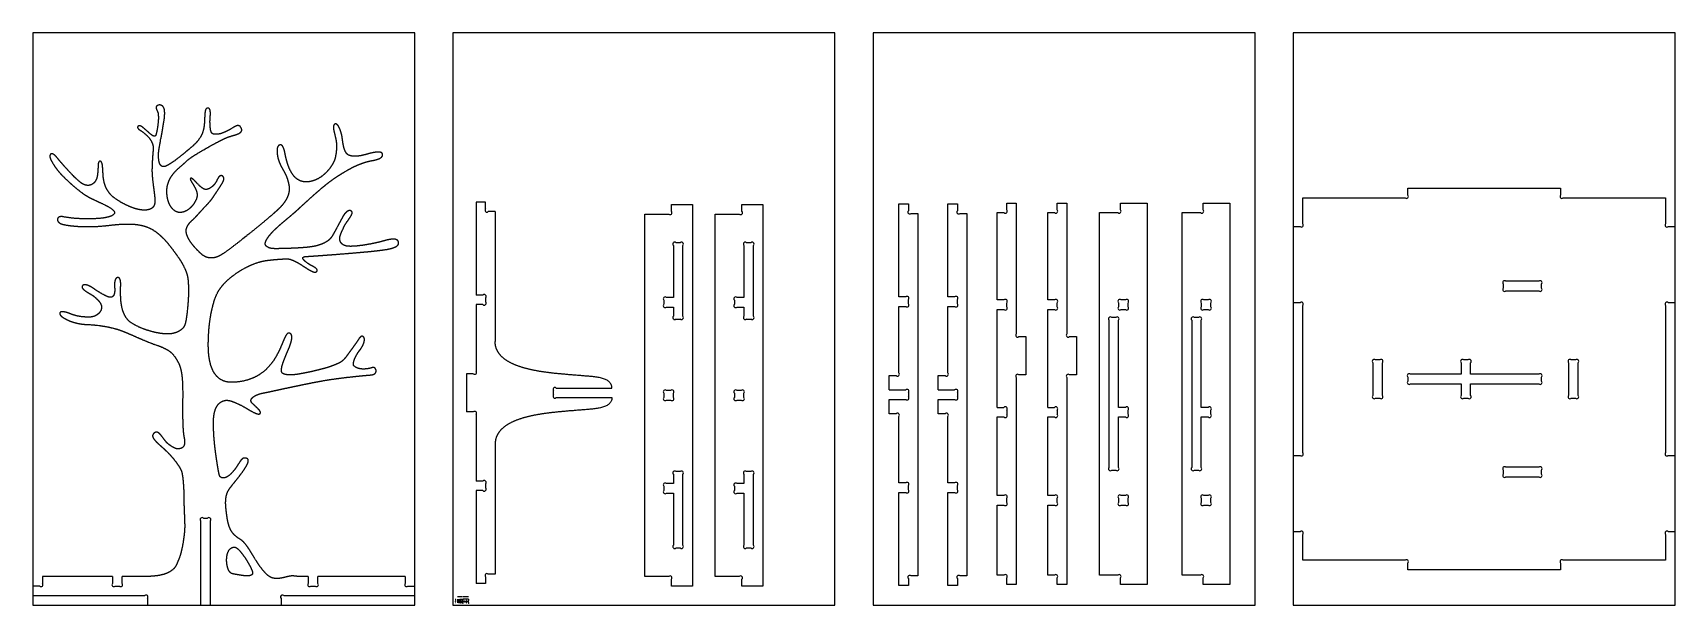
# Model space of a CAD drawing. Extents: x -220 to 640, y 0 to 300.
import ezdxf

# ---------------------------------------------------------------- set-up
doc = ezdxf.new("R2010")
doc.units = 0
doc.linetypes.add('CONTINUOUS2', pattern=[0])
doc.layers.get('0').update_dxf_attribs({"linetype": 'CONTINUOUS'})
doc.layers.add('FT_MACHINE', color=1, linetype='CONTINUOUS')

msp = doc.modelspace()

# ---------------------------------------------------------------- linework, layer by layer
at = {"linetype": 'CONTINUOUS2'}
for p, q in [((-155.5, 261.02), (-155.51, 260.98)), ((-155.51, 260.98), (-155.51, 260.94)), ((-155.51, 260.94), (-155.51, 260.85)), ((-155.51, 260.85), (-155.51, 260.81)), ((-155.51, 260.81), (-155.51, 260.77)), ((-155.51, 260.77), (-155.51, 260.73)), ((-155.51, 260.73), (-155.5, 260.68)), ((-155.49, 261.06), (-155.5, 261.02)), ((-155.5, 260.68), (-155.5, 260.64)), ((-155.5, 260.64), (-155.49, 260.59)), ((-155.48, 261.1), (-155.49, 261.06)), ((-155.49, 260.59), (-155.48, 260.55)), ((-155.47, 261.14), (-155.48, 261.1)), ((-155.48, 260.55), (-155.47, 260.5)), ((-155.46, 261.18), (-155.47, 261.14)), ((-155.47, 260.5), (-155.45, 260.41)), ((-155.44, 261.22), (-155.46, 261.18)), ((-155.45, 260.41), (-155.42, 260.32)), ((-155.42, 261.26), (-155.44, 261.22)), ((-155.4, 261.3), (-155.42, 261.26)), ((-155.42, 260.32), (-155.4, 260.27)), ((-155.38, 261.34), (-155.4, 261.3)), ((-155.4, 260.27), (-155.38, 260.22)), ((-155.35, 261.38), (-155.38, 261.34)), ((-155.38, 260.22), (-155.37, 260.17)), ((-155.37, 260.17), (-155.35, 260.12)), ((-155.33, 261.41), (-155.35, 261.38)), ((-155.35, 260.12), (-155.33, 260.07)), ((-155.3, 261.45), (-155.33, 261.41)), ((-155.33, 260.07), (-155.31, 260.02)), ((-155.31, 260.02), (-155.26, 259.92)), ((-155.26, 261.49), (-155.3, 261.45)), ((-155.23, 261.52), (-155.26, 261.49)), ((-155.26, 259.92), (-155.24, 259.87)), ((-155.24, 259.87), (-155.21, 259.82)), ((-155.19, 261.56), (-155.23, 261.52)), ((-155.21, 259.82), (-155.17, 259.71)), ((-155.16, 261.6), (-155.19, 261.56)), ((-155.17, 259.71), (-155.14, 259.66)), ((-155.11, 261.63), (-155.16, 261.6)), ((-155.14, 259.66), (-155.12, 259.6)), ((-155.12, 259.6), (-155.06, 259.49)), ((-155.07, 261.67), (-155.11, 261.63)), ((-155.02, 261.71), (-155.07, 261.67)), ((-155.06, 259.49), (-155.01, 259.38)), ((-154.97, 261.74), (-155.02, 261.71)), ((-155.01, 259.38), (-154.98, 259.32)), ((-154.98, 259.32), (-154.93, 259.21)), ((-154.92, 261.78), (-154.97, 261.74)), ((-154.93, 259.21), (-154.87, 259.09)), ((-154.87, 261.81), (-154.92, 261.78)), ((-154.81, 261.85), (-154.87, 261.81)), ((-154.87, 259.09), (-154.82, 258.97)), ((-154.82, 258.97), (-154.79, 258.91)), ((-154.75, 261.88), (-154.81, 261.85)), ((-154.79, 258.91), (-154.77, 258.85)), ((-154.77, 258.85), (-154.74, 258.79)), ((-154.7, 261.91), (-154.75, 261.88)), ((-154.74, 258.79), (-154.71, 258.72)), ((-154.71, 258.72), (-154.69, 258.66)), ((-154.64, 261.94), (-154.7, 261.91)), ((-154.69, 258.66), (-154.66, 258.59)), ((-154.66, 258.59), (-154.64, 258.53)), ((-154.59, 261.96), (-154.64, 261.94)), ((-154.64, 258.53), (-154.59, 258.4)), ((-154.53, 261.99), (-154.59, 261.96)), ((-154.59, 258.4), (-154.56, 258.33)), ((-154.56, 258.33), (-154.52, 258.19)), ((-154.47, 262.01), (-154.53, 261.99)), ((-154.52, 258.19), (-154.5, 258.12)), ((-154.5, 258.12), (-154.46, 257.99)), ((-154.42, 262.04), (-154.47, 262.01)), ((-154.36, 262.06), (-154.42, 262.04)), ((-154.31, 262.08), (-154.36, 262.06)), ((-154.25, 262.1), (-154.31, 262.08)), ((-154.19, 262.11), (-154.25, 262.1)), ((-154.14, 262.13), (-154.19, 262.11)), ((-154.08, 262.14), (-154.14, 262.13)), ((-154.03, 262.15), (-154.08, 262.14)), ((-153.97, 262.16), (-154.03, 262.15)), ((-153.91, 262.17), (-153.97, 262.16)), ((-153.86, 262.18), (-153.91, 262.17)), ((-153.8, 262.19), (-153.86, 262.18)), ((-153.75, 262.19), (-153.8, 262.19)), ((-153.69, 262.19), (-153.75, 262.19)), ((-153.63, 262.2), (-153.69, 262.19)), ((-153.58, 262.2), (-153.63, 262.2)), ((-153.52, 262.19), (-153.58, 262.2)), ((-153.47, 262.19), (-153.52, 262.19)), ((-153.41, 262.19), (-153.47, 262.19)), ((-153.36, 262.18), (-153.41, 262.19)), ((-153.3, 262.18), (-153.36, 262.18)), ((-153.25, 262.17), (-153.3, 262.18)), ((-153.19, 262.16), (-153.25, 262.17)), ((-153.14, 262.15), (-153.19, 262.16)), ((-153.09, 262.14), (-153.14, 262.15)), ((-153.03, 262.12), (-153.09, 262.14)), ((-152.98, 262.11), (-153.03, 262.12)), ((-152.93, 262.09), (-152.98, 262.11)), ((-152.88, 262.07), (-152.93, 262.09)), ((-152.83, 262.05), (-152.88, 262.07)), ((-152.77, 262.03), (-152.83, 262.05)), ((-152.72, 262.01), (-152.77, 262.03)), ((-152.67, 261.99), (-152.72, 262.01)), ((-152.62, 261.96), (-152.67, 261.99)), ((-152.57, 261.94), (-152.62, 261.96)), ((-152.52, 261.91), (-152.57, 261.94)), ((-152.47, 261.88), (-152.52, 261.91)), ((-152.43, 261.86), (-152.47, 261.88)), ((-152.38, 261.82), (-152.43, 261.86)), ((-152.33, 261.79), (-152.38, 261.82)), ((-152.24, 261.72), (-152.33, 261.79)), ((-152.19, 261.69), (-152.24, 261.72)), ((-152.15, 261.65), (-152.19, 261.69)), ((-152.1, 261.61), (-152.15, 261.65)), ((-152.06, 261.57), (-152.1, 261.61)), ((-152.02, 261.53), (-152.06, 261.57)), ((-151.98, 261.49), (-152.02, 261.53)), ((-151.93, 261.45), (-151.98, 261.49)), ((-151.89, 261.4), (-151.93, 261.45)), ((-151.85, 261.36), (-151.89, 261.4)), ((-151.81, 261.31), (-151.85, 261.36)), ((-151.78, 261.26), (-151.81, 261.31)), ((-151.74, 261.21), (-151.78, 261.26)), ((-151.7, 261.16), (-151.74, 261.21)), ((-151.66, 261.11), (-151.7, 261.16)), ((-151.63, 261.06), (-151.66, 261.11)), ((-151.59, 261), (-151.63, 261.06)), ((-151.56, 260.95), (-151.59, 261)), ((-151.52, 260.89), (-151.56, 260.95)), ((-151.49, 260.83), (-151.52, 260.89)), ((-151.46, 260.78), (-151.49, 260.83)), ((-151.43, 260.72), (-151.46, 260.78)), ((-151.4, 260.66), (-151.43, 260.72)), ((-151.37, 260.59), (-151.4, 260.66)), ((-151.34, 260.53), (-151.37, 260.59)), ((-151.31, 260.47), (-151.34, 260.53)), ((-151.29, 260.4), (-151.31, 260.47)), ((-151.26, 260.34), (-151.29, 260.4)), ((-151.24, 260.27), (-151.26, 260.34)), ((-151.22, 260.2), (-151.24, 260.27)), ((-151.19, 260.13), (-151.22, 260.2)), ((-151.17, 260.06), (-151.19, 260.13)), ((-151.15, 259.99), (-151.17, 260.06)), ((-151.13, 259.92), (-151.15, 259.99)), ((-151.12, 259.84), (-151.13, 259.92)), ((-151.1, 259.77), (-151.12, 259.84)), ((-151.08, 259.69), (-151.1, 259.77)), ((-151.07, 259.62), (-151.08, 259.69)), ((-151.04, 259.46), (-151.07, 259.62)), ((-151.03, 259.38), (-151.04, 259.46)), ((-151.02, 259.3), (-151.03, 259.38)), ((-151.01, 259.22), (-151.02, 259.3)), ((-151.01, 259.13), (-151.01, 259.22)), ((-151, 259.05), (-151.01, 259.13)), ((-151, 258.97), (-151, 259.05)), ((-150.99, 258.88), (-151, 258.97)), ((-150.99, 258.79), (-150.99, 258.88)), ((-150.99, 258.7), (-150.99, 258.79)), ((-150.98, 258.61), (-150.99, 258.7)), ((-150.98, 258.52), (-150.98, 258.61)), ((-150.98, 258.43), (-150.98, 258.52)), ((-150.98, 258.34), (-150.98, 258.43)), ((-150.97, 258.25), (-150.98, 258.34)), ((-150.97, 258.17), (-150.97, 258.25)), ((-150.97, 258.08), (-150.97, 258.17)), ((-150.97, 257.91), (-150.97, 258.08)), ((-129.88, 258.01), (-129.89, 257.92)), ((-129.87, 258.2), (-129.88, 258.11)), ((-129.88, 258.11), (-129.88, 258.01)), ((-129.85, 258.29), (-129.87, 258.2)), ((-129.84, 258.38), (-129.85, 258.29)), ((-129.83, 258.46), (-129.84, 258.38)), ((-129.82, 258.55), (-129.83, 258.46)), ((-129.81, 258.63), (-129.82, 258.55)), ((-129.79, 258.71), (-129.81, 258.63)), ((-129.78, 258.79), (-129.79, 258.71)), ((-129.77, 258.87), (-129.78, 258.79)), ((-129.75, 258.95), (-129.77, 258.87)), ((-129.74, 259.02), (-129.75, 258.95)), ((-129.72, 259.1), (-129.74, 259.02)), ((-129.7, 259.17), (-129.72, 259.1)), ((-129.69, 259.24), (-129.7, 259.17)), ((-129.67, 259.31), (-129.69, 259.24)), ((-129.65, 259.37), (-129.67, 259.31)), ((-129.63, 259.44), (-129.65, 259.37)), ((-129.61, 259.5), (-129.63, 259.44)), ((-129.58, 259.56), (-129.61, 259.5)), ((-129.56, 259.62), (-129.58, 259.56)), ((-129.54, 259.68), (-129.56, 259.62)), ((-129.51, 259.74), (-129.54, 259.68)), ((-129.49, 259.79), (-129.51, 259.74)), ((-129.46, 259.84), (-129.49, 259.79)), ((-129.43, 259.89), (-129.46, 259.84)), ((-129.41, 259.94), (-129.43, 259.89)), ((-129.38, 259.99), (-129.41, 259.94)), ((-129.34, 260.04), (-129.38, 259.99)), ((-129.31, 260.08), (-129.34, 260.04)), ((-129.28, 260.12), (-129.31, 260.08)), ((-129.25, 260.16), (-129.28, 260.12)), ((-129.21, 260.2), (-129.25, 260.16)), ((-129.18, 260.23), (-129.21, 260.2)), ((-129.14, 260.27), (-129.18, 260.23)), ((-129.1, 260.3), (-129.14, 260.27)), ((-129.06, 260.33), (-129.1, 260.3)), ((-129.02, 260.36), (-129.06, 260.33)), ((-128.97, 260.38), (-129.02, 260.36)), ((-128.93, 260.41), (-128.97, 260.38)), ((-128.89, 260.43), (-128.93, 260.41)), ((-128.84, 260.45), (-128.89, 260.43)), ((-128.79, 260.47), (-128.84, 260.45)), ((-128.74, 260.48), (-128.79, 260.47)), ((-128.69, 260.5), (-128.74, 260.48)), ((-128.64, 260.51), (-128.69, 260.5)), ((-128.59, 260.52), (-128.64, 260.51)), ((-128.53, 260.53), (-128.59, 260.52)), ((-128.47, 260.53), (-128.53, 260.53)), ((-128.42, 260.54), (-128.47, 260.53)), ((-128.36, 260.54), (-128.42, 260.54)), ((-128.3, 260.54), (-128.36, 260.54)), ((-128.24, 260.53), (-128.3, 260.54)), ((-128.18, 260.53), (-128.24, 260.53)), ((-128.12, 260.52), (-128.18, 260.53)), ((-128.07, 260.51), (-128.12, 260.52)), ((-128.02, 260.5), (-128.07, 260.51)), ((-127.97, 260.48), (-128.02, 260.5)), ((-127.92, 260.46), (-127.97, 260.48)), ((-127.87, 260.44), (-127.92, 260.46)), ((-127.83, 260.42), (-127.87, 260.44)), ((-127.78, 260.39), (-127.83, 260.42)), ((-127.74, 260.36), (-127.78, 260.39)), ((-127.7, 260.33), (-127.74, 260.36)), ((-127.66, 260.3), (-127.7, 260.33)), ((-127.62, 260.26), (-127.66, 260.3)), ((-127.58, 260.23), (-127.62, 260.26)), ((-127.55, 260.19), (-127.58, 260.23)), ((-127.52, 260.15), (-127.55, 260.19)), ((-127.48, 260.11), (-127.52, 260.15)), ((-127.45, 260.06), (-127.48, 260.11)), ((-127.42, 260.01), (-127.45, 260.06)), ((-127.39, 259.96), (-127.42, 260.01)), ((-127.37, 259.91), (-127.39, 259.96)), ((-127.34, 259.86), (-127.37, 259.91)), ((-127.32, 259.81), (-127.34, 259.86)), ((-127.29, 259.75), (-127.32, 259.81)), ((-127.27, 259.69), (-127.29, 259.75)), ((-127.25, 259.63), (-127.27, 259.69)), ((-127.23, 259.57), (-127.25, 259.63)), ((-127.21, 259.51), (-127.23, 259.57)), ((-127.19, 259.44), (-127.21, 259.51)), ((-127.18, 259.38), (-127.19, 259.44)), ((-127.16, 259.31), (-127.18, 259.38)), ((-127.14, 259.24), (-127.16, 259.31)), ((-127.13, 259.17), (-127.14, 259.24)), ((-127.12, 259.1), (-127.13, 259.17)), ((-127.11, 259.02), (-127.12, 259.1)), ((-127.1, 258.95), (-127.11, 259.02)), ((-127.09, 258.88), (-127.1, 258.95)), ((-127.08, 258.8), (-127.09, 258.88)), ((-127.07, 258.72), (-127.08, 258.8)), ((-127.06, 258.64), (-127.07, 258.72)), ((-127.05, 258.56), (-127.06, 258.64)), ((-127.04, 258.4), (-127.05, 258.56)), ((-127.04, 258.31), (-127.04, 258.4)), ((-127.04, 258.23), (-127.04, 258.31)), ((-127.03, 258.14), (-127.04, 258.23)), ((-127.03, 258.06), (-127.03, 258.14)), ((-127.03, 257.97), (-127.03, 258.06)), ((-165.13, 250.66), (-165.14, 250.64)), ((-165.14, 250.64), (-165.14, 250.61)), ((-165.14, 250.61), (-165.14, 250.59)), ((-165.14, 250.59), (-165.14, 250.57)), ((-165.14, 250.57), (-165.14, 250.52)), ((-165.14, 250.52), (-165.14, 250.49)), ((-165.14, 250.49), (-165.14, 250.47)), ((-165.14, 250.47), (-165.13, 250.41)), ((-165.12, 250.71), (-165.13, 250.69)), ((-165.13, 250.69), (-165.13, 250.66)), ((-165.13, 250.41), (-165.13, 250.39)), ((-165.13, 250.39), (-165.12, 250.36)), ((-165.11, 250.75), (-165.12, 250.73)), ((-165.12, 250.73), (-165.12, 250.71)), ((-165.12, 250.36), (-165.12, 250.33)), ((-165.12, 250.33), (-165.1, 250.28)), ((-165.1, 250.8), (-165.11, 250.75)), ((-165.09, 250.82), (-165.1, 250.8)), ((-165.1, 250.28), (-165.09, 250.25)), ((-165.08, 250.84), (-165.09, 250.82)), ((-165.09, 250.25), (-165.08, 250.22)), ((-165.06, 250.88), (-165.08, 250.84)), ((-165.08, 250.22), (-165.07, 250.2)), ((-165.07, 250.2), (-165.06, 250.17)), ((-165.05, 250.9), (-165.06, 250.88)), ((-165.06, 250.17), (-165.04, 250.11)), ((-165.03, 250.94), (-165.05, 250.9)), ((-165.04, 250.11), (-165.02, 250.08)), ((-165.01, 250.96), (-165.03, 250.94)), ((-165.02, 250.08), (-165.01, 250.06)), ((-165, 250.97), (-165.01, 250.96)), ((-165.01, 250.06), (-165, 250.03)), ((-164.99, 250.99), (-165, 250.97)), ((-165, 250.03), (-164.98, 250)), ((-164.97, 251.01), (-164.99, 250.99)), ((-164.98, 250), (-164.96, 249.97)), ((-164.95, 251.03), (-164.97, 251.01)), ((-164.96, 249.97), (-164.94, 249.94)), ((-164.94, 251.04), (-164.95, 251.03)), ((-164.92, 251.06), (-164.94, 251.04)), ((-164.94, 249.94), (-164.93, 249.91)), ((-164.93, 249.91), (-164.91, 249.88)), ((-164.9, 251.07), (-164.92, 251.06)), ((-164.91, 249.88), (-164.86, 249.82)), ((-164.89, 251.09), (-164.9, 251.07)), ((-164.85, 251.12), (-164.89, 251.09)), ((-164.86, 249.82), (-164.84, 249.79)), ((-164.83, 251.13), (-164.85, 251.12)), ((-164.84, 249.79), (-164.79, 249.74)), ((-164.81, 251.14), (-164.83, 251.13)), ((-164.79, 251.15), (-164.81, 251.14)), ((-164.76, 251.16), (-164.79, 251.15)), ((-164.79, 249.74), (-164.77, 249.71)), ((-164.77, 249.71), (-164.74, 249.68)), ((-164.74, 251.18), (-164.76, 251.16)), ((-164.72, 251.19), (-164.74, 251.18)), ((-164.74, 249.68), (-164.72, 249.65)), ((-164.7, 251.2), (-164.72, 251.19)), ((-164.72, 249.65), (-164.69, 249.62)), ((-164.67, 251.21), (-164.7, 251.2)), ((-164.69, 249.62), (-164.66, 249.59)), ((-164.65, 251.21), (-164.67, 251.21)), ((-164.66, 249.59), (-164.63, 249.56)), ((-164.62, 251.22), (-164.65, 251.21)), ((-164.63, 249.56), (-164.6, 249.53)), ((-164.6, 251.23), (-164.62, 251.22)), ((-164.57, 251.24), (-164.6, 251.23)), ((-164.6, 249.53), (-164.57, 249.5)), ((-164.54, 251.24), (-164.57, 251.24)), ((-164.57, 249.5), (-164.53, 249.47)), ((-164.52, 251.25), (-164.54, 251.24)), ((-164.53, 249.47), (-164.5, 249.44)), ((-164.46, 251.26), (-164.52, 251.25)), ((-164.5, 249.44), (-164.47, 249.41)), ((-164.47, 249.41), (-164.4, 249.35)), ((-164.43, 251.26), (-164.46, 251.26)), ((-164.4, 251.26), (-164.43, 251.26)), ((-164.38, 251.27), (-164.4, 251.26)), ((-164.34, 251.27), (-164.38, 251.27)), ((-164.31, 251.27), (-164.34, 251.27)), ((-164.25, 251.27), (-164.31, 251.27)), ((-164.22, 251.27), (-164.25, 251.27)), ((-164.15, 251.26), (-164.22, 251.27)), ((-164.12, 251.26), (-164.15, 251.26)), ((-164.09, 251.26), (-164.12, 251.26)), ((-164.05, 251.25), (-164.09, 251.26)), ((-163.98, 251.24), (-164.05, 251.25)), ((-163.95, 251.23), (-163.98, 251.24)), ((-163.87, 251.22), (-163.95, 251.23)), ((-163.8, 251.2), (-163.87, 251.22)), ((-163.76, 251.19), (-163.8, 251.2)), ((-163.69, 251.16), (-163.76, 251.19)), ((-163.61, 251.13), (-163.69, 251.16)), ((-163.53, 251.1), (-163.61, 251.13)), ((-163.49, 251.09), (-163.53, 251.1)), ((-163.41, 251.05), (-163.49, 251.09)), ((-163.37, 251.03), (-163.41, 251.05)), ((-163.32, 251.01), (-163.37, 251.03)), ((-163.28, 250.99), (-163.32, 251.01)), ((-163.22, 250.96), (-163.28, 250.99)), ((-163.16, 250.92), (-163.22, 250.96)), ((-163.1, 250.89), (-163.16, 250.92)), ((-163.04, 250.85), (-163.1, 250.89)), ((-162.98, 250.81), (-163.04, 250.85)), ((-162.92, 250.78), (-162.98, 250.81)), ((-162.85, 250.74), (-162.92, 250.78)), ((-162.79, 250.69), (-162.85, 250.74)), ((-162.73, 250.65), (-162.79, 250.69)), ((-162.66, 250.6), (-162.73, 250.65)), ((-162.6, 250.56), (-162.66, 250.6)), ((-162.53, 250.51), (-162.6, 250.56)), ((-162.46, 250.46), (-162.53, 250.51)), ((-162.33, 250.36), (-162.46, 250.46)), ((-162.26, 250.31), (-162.33, 250.36)), ((-162.19, 250.26), (-162.26, 250.31)), ((-162.12, 250.2), (-162.19, 250.26)), ((-162.06, 250.15), (-162.12, 250.2)), ((-161.99, 250.09), (-162.06, 250.15)), ((-161.92, 250.04), (-161.99, 250.09)), ((-161.85, 249.98), (-161.92, 250.04)), ((-161.78, 249.92), (-161.85, 249.98)), ((-161.71, 249.86), (-161.78, 249.92)), ((-161.63, 249.8), (-161.71, 249.86)), ((-161.56, 249.74), (-161.63, 249.8)), ((-161.42, 249.62), (-161.56, 249.74)), ((-161.35, 249.55), (-161.42, 249.62)), ((-161.27, 249.49), (-161.35, 249.55)), ((-161.13, 249.36), (-161.27, 249.49)), ((-154.88, 249.52), (-154.91, 249.34)), ((-154.87, 249.61), (-154.88, 249.52)), ((-154.85, 249.7), (-154.87, 249.61)), ((-154.81, 249.96), (-154.85, 249.7)), ((-154.79, 250.05), (-154.81, 249.96)), ((-154.78, 250.14), (-154.79, 250.05)), ((-154.76, 250.23), (-154.78, 250.14)), ((-154.75, 250.32), (-154.76, 250.23)), ((-154.73, 250.41), (-154.75, 250.32)), ((-154.69, 250.69), (-154.73, 250.41)), ((-154.68, 250.78), (-154.69, 250.69)), ((-154.66, 250.87), (-154.68, 250.78)), ((-154.65, 250.96), (-154.66, 250.87)), ((-154.64, 251.05), (-154.65, 250.96)), ((-154.62, 251.15), (-154.64, 251.05)), ((-154.6, 251.33), (-154.62, 251.15)), ((-154.59, 251.42), (-154.6, 251.33)), ((-154.56, 251.6), (-154.59, 251.42)), ((-154.55, 251.69), (-154.56, 251.6)), ((-154.54, 251.79), (-154.55, 251.69)), ((-154.48, 252.24), (-154.54, 251.79)), ((-154.47, 252.33), (-154.48, 252.24)), ((-154.43, 252.69), (-154.47, 252.33)), ((-154.46, 257.99), (-154.44, 257.91)), ((-154.44, 257.91), (-154.41, 257.77)), ((-154.41, 252.96), (-154.43, 252.69)), ((-154.41, 257.77), (-154.39, 257.69)), ((-154.4, 253.05), (-154.41, 252.96)), ((-154.39, 253.14), (-154.4, 253.05)), ((-154.39, 257.69), (-154.38, 257.62)), ((-154.38, 253.22), (-154.39, 253.14)), ((-154.38, 257.62), (-154.36, 257.55)), ((-154.37, 253.31), (-154.38, 253.22)), ((-154.36, 253.49), (-154.37, 253.4)), ((-154.37, 253.4), (-154.37, 253.31)), ((-154.36, 257.55), (-154.35, 257.47)), ((-154.35, 253.57), (-154.36, 253.49)), ((-154.35, 257.47), (-154.34, 257.39)), ((-154.34, 253.66), (-154.35, 253.57)), ((-154.34, 257.39), (-154.33, 257.32)), ((-154.33, 253.83), (-154.34, 253.74)), ((-154.34, 253.74), (-154.34, 253.66)), ((-154.33, 257.32), (-154.32, 257.24)), ((-154.32, 253.91), (-154.33, 253.83)), ((-154.32, 257.24), (-154.31, 257.16)), ((-154.31, 254.16), (-154.32, 254)), ((-154.32, 254), (-154.32, 253.91)), ((-154.31, 257.16), (-154.31, 257.08)), ((-154.31, 257.08), (-154.3, 257)), ((-154.3, 256.59), (-154.31, 256.5)), ((-154.31, 256.5), (-154.3, 256.45)), ((-154.3, 254.24), (-154.31, 254.16)), ((-154.3, 257), (-154.3, 256.92)), ((-154.3, 256.92), (-154.3, 256.84)), ((-154.3, 256.84), (-154.3, 256.75)), ((-154.3, 256.75), (-154.3, 256.67)), ((-154.3, 256.67), (-154.3, 256.59)), ((-154.3, 256.45), (-154.3, 256.39)), ((-154.3, 256.39), (-154.29, 256.34)), ((-154.29, 254.41), (-154.3, 254.32)), ((-154.3, 254.32), (-154.3, 254.24)), ((-154.29, 256.34), (-154.29, 256.28)), ((-154.29, 256.28), (-154.28, 256.23)), ((-154.28, 254.56), (-154.29, 254.49)), ((-154.29, 254.49), (-154.29, 254.41)), ((-154.28, 256.23), (-154.28, 256.17)), ((-154.28, 256.17), (-154.27, 256.05)), ((-154.27, 254.88), (-154.28, 254.8)), ((-154.28, 254.8), (-154.28, 254.72)), ((-154.28, 254.72), (-154.28, 254.64)), ((-154.28, 254.64), (-154.28, 254.56)), ((-154.27, 256.05), (-154.27, 255.99)), ((-154.27, 255.99), (-154.27, 255.93)), ((-154.27, 255.93), (-154.26, 255.8)), ((-154.26, 255.17), (-154.27, 255.1)), ((-154.27, 255.1), (-154.27, 255.03)), ((-154.27, 255.03), (-154.27, 254.95)), ((-154.27, 254.95), (-154.27, 254.88)), ((-154.26, 255.8), (-154.26, 255.66)), ((-154.26, 255.66), (-154.26, 255.6)), ((-154.26, 255.6), (-154.26, 255.39)), ((-154.26, 255.39), (-154.26, 255.32)), ((-154.26, 255.32), (-154.26, 255.25)), ((-154.26, 255.25), (-154.26, 255.17)), ((-152.06, 249.26), (-152.03, 249.45)), ((-152.03, 249.45), (-152.02, 249.54)), ((-152.02, 249.54), (-152.01, 249.63)), ((-152.01, 249.63), (-151.99, 249.72)), ((-151.99, 249.72), (-151.98, 249.81)), ((-151.98, 249.81), (-151.97, 249.9)), ((-151.97, 249.9), (-151.95, 249.99)), ((-151.95, 249.99), (-151.94, 250.07)), ((-151.94, 250.07), (-151.93, 250.16)), ((-151.93, 250.16), (-151.92, 250.24)), ((-151.92, 250.24), (-151.91, 250.32)), ((-151.91, 250.32), (-151.9, 250.4)), ((-151.9, 250.4), (-151.88, 250.48)), ((-151.88, 250.48), (-151.87, 250.56)), ((-151.87, 250.56), (-151.86, 250.64)), ((-151.86, 250.64), (-151.85, 250.72)), ((-151.85, 250.72), (-151.84, 250.8)), ((-151.84, 250.8), (-151.83, 250.87)), ((-151.83, 250.87), (-151.81, 250.95)), ((-151.81, 250.95), (-151.8, 251.02)), ((-151.8, 251.02), (-151.79, 251.1)), ((-151.79, 251.1), (-151.78, 251.17)), ((-151.78, 251.17), (-151.77, 251.24)), ((-151.77, 251.24), (-151.74, 251.39)), ((-151.74, 251.39), (-151.73, 251.46)), ((-151.73, 251.46), (-151.72, 251.53)), ((-151.72, 251.53), (-151.71, 251.6)), ((-151.71, 251.6), (-151.69, 251.74)), ((-151.69, 251.74), (-151.67, 251.81)), ((-151.67, 251.81), (-151.66, 251.87)), ((-151.66, 251.87), (-151.65, 251.94)), ((-151.65, 251.94), (-151.64, 252.01)), ((-151.64, 252.01), (-151.62, 252.14)), ((-151.62, 252.14), (-151.6, 252.21)), ((-151.6, 252.21), (-151.59, 252.27)), ((-151.59, 252.27), (-151.58, 252.34)), ((-151.58, 252.34), (-151.57, 252.4)), ((-151.57, 252.4), (-151.56, 252.46)), ((-151.56, 252.46), (-151.55, 252.53)), ((-151.55, 252.53), (-151.53, 252.59)), ((-151.53, 252.59), (-151.52, 252.65)), ((-151.52, 252.65), (-151.51, 252.72)), ((-151.51, 252.72), (-151.5, 252.78)), ((-151.5, 252.78), (-151.49, 252.84)), ((-151.49, 252.84), (-151.48, 252.9)), ((-151.48, 252.9), (-151.47, 252.96)), ((-151.47, 252.96), (-151.46, 253.02)), ((-151.46, 253.02), (-151.43, 253.14)), ((-151.43, 253.14), (-151.4, 253.32)), ((-151.4, 253.32), (-151.39, 253.38)), ((-151.39, 253.38), (-151.38, 253.44)), ((-151.38, 253.44), (-151.37, 253.5)), ((-151.37, 253.5), (-151.36, 253.56)), ((-151.36, 253.56), (-151.35, 253.62)), ((-151.35, 253.62), (-151.34, 253.68)), ((-151.34, 253.68), (-151.29, 253.97)), ((-151.29, 253.97), (-151.28, 254.03)), ((-151.28, 254.03), (-151.27, 254.09)), ((-151.27, 254.09), (-151.26, 254.15)), ((-151.26, 254.15), (-151.24, 254.27)), ((-151.24, 254.27), (-151.23, 254.33)), ((-151.23, 254.33), (-151.21, 254.45)), ((-151.21, 254.5), (-151.2, 254.56)), ((-151.21, 254.45), (-151.21, 254.5)), ((-151.2, 254.56), (-151.19, 254.62)), ((-151.19, 254.62), (-151.18, 254.68)), ((-151.18, 254.68), (-151.17, 254.74)), ((-151.17, 254.74), (-151.15, 254.86)), ((-151.15, 254.92), (-151.14, 254.98)), ((-151.15, 254.86), (-151.15, 254.92)), ((-151.14, 254.98), (-151.13, 255.04)), ((-151.13, 255.04), (-151.12, 255.11)), ((-151.12, 255.17), (-151.09, 255.41)), ((-151.12, 255.11), (-151.12, 255.17)), ((-151.09, 255.41), (-151.08, 255.48)), ((-151.08, 255.48), (-151.07, 255.54)), ((-151.07, 255.54), (-151.06, 255.73)), ((-151.06, 255.73), (-151.05, 255.8)), ((-151.05, 255.86), (-151.04, 255.93)), ((-151.05, 255.8), (-151.05, 255.86)), ((-151.04, 255.93), (-151.03, 255.99)), ((-151.03, 255.99), (-151.02, 256.19)), ((-151.02, 256.19), (-151.01, 256.33)), ((-151.01, 256.4), (-151, 256.54)), ((-151.01, 256.33), (-151.01, 256.4)), ((-151, 256.61), (-150.99, 256.68)), ((-151, 256.54), (-151, 256.61)), ((-150.99, 256.9), (-150.98, 256.97)), ((-150.99, 256.83), (-150.99, 256.9)), ((-150.99, 256.75), (-150.99, 256.83)), ((-150.99, 256.68), (-150.99, 256.75)), ((-150.98, 257.2), (-150.97, 257.27)), ((-150.98, 257.12), (-150.98, 257.2)), ((-150.98, 257.05), (-150.98, 257.12)), ((-150.98, 256.97), (-150.98, 257.05)), ((-150.97, 257.59), (-150.97, 257.91)), ((-150.97, 257.51), (-150.97, 257.59)), ((-150.97, 257.43), (-150.97, 257.51)), ((-150.97, 257.35), (-150.97, 257.43)), ((-150.97, 257.27), (-150.97, 257.35)), ((-130.61, 249.48), (-130.63, 249.35)), ((-130.58, 249.61), (-130.61, 249.48)), ((-130.53, 249.87), (-130.58, 249.61)), ((-130.5, 250), (-130.53, 249.87)), ((-130.48, 250.13), (-130.5, 250)), ((-130.46, 250.27), (-130.48, 250.13)), ((-130.44, 250.4), (-130.46, 250.27)), ((-130.41, 250.53), (-130.44, 250.4)), ((-130.4, 250.67), (-130.41, 250.53)), ((-130.38, 250.81), (-130.4, 250.67)), ((-130.36, 250.97), (-130.38, 250.81)), ((-130.34, 251.13), (-130.36, 250.97)), ((-130.32, 251.29), (-130.34, 251.13)), ((-130.31, 251.45), (-130.32, 251.29)), ((-130.29, 251.61), (-130.31, 251.45)), ((-130.27, 251.77), (-130.29, 251.61)), ((-130.26, 251.92), (-130.27, 251.77)), ((-130.24, 252.08), (-130.26, 251.92)), ((-130.21, 252.39), (-130.24, 252.08)), ((-130.2, 252.54), (-130.21, 252.39)), ((-130.19, 252.69), (-130.2, 252.54)), ((-130.18, 252.84), (-130.19, 252.69)), ((-130.17, 252.99), (-130.18, 252.84)), ((-130.16, 253.14), (-130.17, 252.99)), ((-130.15, 253.28), (-130.16, 253.14)), ((-130.14, 253.43), (-130.15, 253.28)), ((-130.13, 253.57), (-130.14, 253.43)), ((-130.12, 253.72), (-130.13, 253.57)), ((-130.11, 253.86), (-130.12, 253.72)), ((-130.1, 254), (-130.11, 253.86)), ((-130.09, 254.14), (-130.1, 254)), ((-130.07, 254.55), (-130.09, 254.28)), ((-130.09, 254.28), (-130.09, 254.14)), ((-130.06, 254.82), (-130.07, 254.69)), ((-130.07, 254.69), (-130.07, 254.55)), ((-130.05, 255.09), (-130.06, 254.82)), ((-130.04, 255.21), (-130.05, 255.09)), ((-130.03, 255.47), (-130.04, 255.34)), ((-130.04, 255.34), (-130.04, 255.21)), ((-130.02, 255.72), (-130.03, 255.6)), ((-130.03, 255.6), (-130.03, 255.47)), ((-130.01, 255.84), (-130.02, 255.72)), ((-130, 256.09), (-130.01, 255.97)), ((-130.01, 255.97), (-130.01, 255.84)), ((-129.99, 256.44), (-130, 256.21)), ((-130, 256.21), (-130, 256.09)), ((-129.98, 256.56), (-129.99, 256.44)), ((-129.97, 256.78), (-129.98, 256.67)), ((-129.98, 256.67), (-129.98, 256.56)), ((-129.96, 257), (-129.97, 256.89)), ((-129.97, 256.89), (-129.97, 256.78)), ((-129.95, 257.11), (-129.96, 257)), ((-129.94, 257.32), (-129.95, 257.22)), ((-129.95, 257.22), (-129.95, 257.11)), ((-129.93, 257.42), (-129.94, 257.32)), ((-129.92, 257.63), (-129.93, 257.53)), ((-129.93, 257.53), (-129.93, 257.42)), ((-129.91, 257.73), (-129.92, 257.63)), ((-129.9, 257.82), (-129.91, 257.73)), ((-129.89, 257.92), (-129.9, 257.82)), ((-127.24, 253.84), (-127.23, 253.92)), ((-127.24, 253.68), (-127.24, 253.84)), ((-127.24, 253.59), (-127.24, 253.68)), ((-127.24, 253.51), (-127.24, 253.59)), ((-127.24, 253.36), (-127.24, 253.51)), ((-127.24, 253.28), (-127.24, 253.36)), ((-127.24, 253.21), (-127.24, 253.28)), ((-127.24, 253.13), (-127.24, 253.21)), ((-127.24, 253.06), (-127.24, 253.13)), ((-127.23, 252.99), (-127.24, 253.06)), ((-127.23, 254.09), (-127.22, 254.18)), ((-127.23, 254.01), (-127.23, 254.09)), ((-127.23, 253.92), (-127.23, 254.01)), ((-127.23, 252.92), (-127.23, 252.99)), ((-127.23, 252.85), (-127.23, 252.92)), ((-127.22, 252.78), (-127.23, 252.85)), ((-127.22, 254.27), (-127.21, 254.35)), ((-127.22, 254.18), (-127.22, 254.27)), ((-127.22, 252.71), (-127.22, 252.78)), ((-127.22, 252.64), (-127.22, 252.71)), ((-127.21, 252.57), (-127.22, 252.64)), ((-127.21, 254.44), (-127.2, 254.53)), ((-127.21, 254.35), (-127.21, 254.44)), ((-127.2, 252.43), (-127.21, 252.57)), ((-127.2, 254.62), (-127.19, 254.8)), ((-127.2, 254.53), (-127.2, 254.62)), ((-127.2, 252.28), (-127.2, 252.43)), ((-127.19, 252.21), (-127.2, 252.28)), ((-127.19, 254.8), (-127.17, 254.99)), ((-127.19, 252.13), (-127.19, 252.21)), ((-127.19, 252.06), (-127.19, 252.13)), ((-127.18, 251.99), (-127.19, 252.06)), ((-127.18, 251.91), (-127.18, 251.99)), ((-127.18, 251.84), (-127.18, 251.91)), ((-127.17, 251.76), (-127.18, 251.84)), ((-127.17, 255.08), (-127.16, 255.17)), ((-127.17, 254.99), (-127.17, 255.08)), ((-127.17, 251.69), (-127.17, 251.76)), ((-127.16, 251.53), (-127.17, 251.69)), ((-127.16, 255.17), (-127.15, 255.27)), ((-127.15, 251.38), (-127.16, 251.53)), ((-127.15, 255.27), (-127.14, 255.46)), ((-127.15, 251.31), (-127.15, 251.38)), ((-127.15, 251.23), (-127.15, 251.31)), ((-127.14, 251.16), (-127.15, 251.23)), ((-127.14, 255.46), (-127.13, 255.55)), ((-127.14, 251.08), (-127.14, 251.16)), ((-127.13, 250.93), (-127.14, 251.08)), ((-127.13, 255.64), (-127.11, 255.83)), ((-127.13, 255.55), (-127.13, 255.64)), ((-127.12, 250.85), (-127.13, 250.93)), ((-127.12, 250.78), (-127.12, 250.85)), ((-127.11, 250.7), (-127.12, 250.78)), ((-127.11, 255.93), (-127.1, 256.02)), ((-127.11, 255.83), (-127.11, 255.93)), ((-127.11, 250.63), (-127.11, 250.7)), ((-127.1, 250.55), (-127.11, 250.63)), ((-127.1, 256.02), (-127.07, 256.5)), ((-127.09, 250.47), (-127.1, 250.55)), ((-127.09, 250.4), (-127.09, 250.47)), ((-127.08, 250.32), (-127.09, 250.4)), ((-127.07, 250.25), (-127.08, 250.32)), ((-127.07, 256.5), (-127.06, 256.69)), ((-127.06, 250.18), (-127.07, 250.25)), ((-127.06, 256.69), (-127.05, 256.88)), ((-127.05, 250.03), (-127.06, 250.18)), ((-127.05, 256.97), (-127.04, 257.06)), ((-127.05, 256.88), (-127.05, 256.97)), ((-127.04, 249.96), (-127.05, 250.03)), ((-127.04, 257.25), (-127.03, 257.34)), ((-127.04, 257.06), (-127.04, 257.25)), ((-127.03, 249.88), (-127.04, 249.96)), ((-127.03, 257.8), (-127.03, 257.97)), ((-127.03, 257.71), (-127.03, 257.8)), ((-127.03, 257.62), (-127.03, 257.71)), ((-127.03, 257.52), (-127.03, 257.62)), ((-127.03, 257.34), (-127.03, 257.52)), ((-127.02, 249.81), (-127.03, 249.88)), ((-127.01, 249.74), (-127.02, 249.81)), ((-126.99, 249.59), (-127.01, 249.74)), ((-126.97, 249.45), (-126.99, 249.59)), ((-126.94, 249.31), (-126.97, 249.45)), ((-116.61, 249.41), (-116.67, 249.38)), ((-116.55, 249.45), (-116.61, 249.41)), ((-116.49, 249.48), (-116.55, 249.45)), ((-116.43, 249.52), (-116.49, 249.48)), ((-116.37, 249.55), (-116.43, 249.52)), ((-116.31, 249.59), (-116.37, 249.55)), ((-116.25, 249.63), (-116.31, 249.59)), ((-116.19, 249.66), (-116.25, 249.63)), ((-116.13, 249.7), (-116.19, 249.66)), ((-116.01, 249.78), (-116.13, 249.7)), ((-115.95, 249.81), (-116.01, 249.78)), ((-115.65, 250), (-115.95, 249.81)), ((-115.59, 250.04), (-115.65, 250)), ((-115.42, 250.16), (-115.59, 250.04)), ((-115.36, 250.19), (-115.42, 250.16)), ((-115.3, 250.23), (-115.36, 250.19)), ((-115.24, 250.27), (-115.3, 250.23)), ((-115.12, 250.34), (-115.24, 250.27)), ((-115.06, 250.38), (-115.12, 250.34)), ((-115, 250.42), (-115.06, 250.38)), ((-114.94, 250.45), (-115, 250.42)), ((-114.88, 250.49), (-114.94, 250.45)), ((-114.82, 250.52), (-114.88, 250.49)), ((-114.76, 250.56), (-114.82, 250.52)), ((-114.58, 250.66), (-114.76, 250.56)), ((-114.46, 250.73), (-114.58, 250.66)), ((-114.41, 250.76), (-114.46, 250.73)), ((-114.35, 250.79), (-114.41, 250.76)), ((-114.29, 250.82), (-114.35, 250.79)), ((-114.23, 250.85), (-114.29, 250.82)), ((-114.17, 250.88), (-114.23, 250.85)), ((-114.11, 250.91), (-114.17, 250.88)), ((-114.06, 250.94), (-114.11, 250.91)), ((-114, 250.97), (-114.06, 250.94)), ((-113.94, 251), (-114, 250.97)), ((-113.83, 251.05), (-113.94, 251)), ((-113.77, 251.07), (-113.83, 251.05)), ((-113.71, 251.1), (-113.77, 251.07)), ((-113.66, 251.12), (-113.71, 251.1)), ((-113.6, 251.14), (-113.66, 251.12)), ((-113.49, 251.18), (-113.6, 251.14)), ((-113.43, 251.2), (-113.49, 251.18)), ((-113.38, 251.22), (-113.43, 251.2)), ((-113.32, 251.24), (-113.38, 251.22)), ((-113.27, 251.26), (-113.32, 251.24)), ((-113.21, 251.27), (-113.27, 251.26)), ((-113.16, 251.29), (-113.21, 251.27)), ((-113.1, 251.3), (-113.16, 251.29)), ((-113.05, 251.31), (-113.1, 251.3)), ((-113, 251.32), (-113.05, 251.31)), ((-112.94, 251.34), (-113, 251.32)), ((-112.89, 251.34), (-112.94, 251.34)), ((-112.84, 251.35), (-112.89, 251.34)), ((-112.78, 251.36), (-112.84, 251.35)), ((-112.73, 251.36), (-112.78, 251.36)), ((-112.68, 251.37), (-112.73, 251.36)), ((-112.63, 251.37), (-112.68, 251.37)), ((-112.58, 251.37), (-112.63, 251.37)), ((-112.53, 251.37), (-112.58, 251.37)), ((-112.48, 251.37), (-112.53, 251.37)), ((-112.42, 251.37), (-112.48, 251.37)), ((-112.38, 251.36), (-112.42, 251.37)), ((-112.33, 251.36), (-112.38, 251.36)), ((-112.28, 251.35), (-112.33, 251.36)), ((-112.18, 251.33), (-112.28, 251.35)), ((-112.13, 251.32), (-112.18, 251.33)), ((-112.08, 251.31), (-112.13, 251.32)), ((-112.04, 251.29), (-112.08, 251.31)), ((-111.99, 251.28), (-112.04, 251.29)), ((-111.94, 251.26), (-111.99, 251.28)), ((-111.9, 251.24), (-111.94, 251.26)), ((-111.85, 251.22), (-111.9, 251.24)), ((-111.81, 251.2), (-111.85, 251.22)), ((-111.76, 251.17), (-111.81, 251.2)), ((-111.72, 251.15), (-111.76, 251.17)), ((-111.67, 251.12), (-111.72, 251.15)), ((-111.63, 251.09), (-111.67, 251.12)), ((-111.59, 251.06), (-111.63, 251.09)), ((-111.54, 251.02), (-111.59, 251.06)), ((-111.5, 250.99), (-111.54, 251.02)), ((-111.46, 250.95), (-111.5, 250.99)), ((-111.42, 250.91), (-111.46, 250.95)), ((-111.38, 250.87), (-111.42, 250.91)), ((-111.34, 250.82), (-111.38, 250.87)), ((-111.3, 250.78), (-111.34, 250.82)), ((-111.26, 250.73), (-111.3, 250.78)), ((-111.22, 250.68), (-111.26, 250.73)), ((-111.18, 250.63), (-111.22, 250.68)), ((-111.14, 250.58), (-111.18, 250.63)), ((-111.11, 250.52), (-111.14, 250.58)), ((-111.07, 250.46), (-111.11, 250.52)), ((-111.03, 250.4), (-111.07, 250.46)), ((-111, 250.34), (-111.03, 250.4)), ((-110.97, 250.28), (-111, 250.34)), ((-110.93, 250.21), (-110.97, 250.28)), ((-110.9, 250.14), (-110.93, 250.21)), ((-110.86, 250.07), (-110.9, 250.14)), ((-110.83, 250), (-110.86, 250.07)), ((-110.8, 249.92), (-110.83, 250)), ((-110.77, 249.85), (-110.8, 249.92)), ((-110.75, 249.78), (-110.77, 249.85)), ((-110.72, 249.72), (-110.75, 249.78)), ((-110.7, 249.65), (-110.72, 249.72)), ((-110.69, 249.59), (-110.7, 249.65)), ((-110.67, 249.53), (-110.69, 249.59)), ((-110.66, 249.46), (-110.67, 249.53)), ((-110.64, 249.4), (-110.66, 249.46)), ((-110.63, 249.34), (-110.64, 249.4)), ((-62.59, 250.73), (-62.6, 250.67)), ((-62.6, 250.67), (-62.6, 250.61)), ((-62.6, 250.61), (-62.6, 250.55)), ((-62.6, 250.55), (-62.6, 250.48)), ((-62.6, 250.48), (-62.6, 250.42)), ((-62.6, 250.42), (-62.6, 250.36)), ((-62.6, 250.36), (-62.59, 250.29)), ((-62.58, 250.9), (-62.59, 250.84)), ((-62.59, 250.84), (-62.59, 250.79)), ((-62.59, 250.79), (-62.59, 250.73)), ((-62.59, 250.29), (-62.59, 250.23)), ((-62.59, 250.23), (-62.59, 250.16)), ((-62.59, 250.16), (-62.58, 250.09)), ((-62.57, 251.01), (-62.58, 250.96)), ((-62.58, 250.96), (-62.58, 250.9)), ((-62.58, 250.09), (-62.57, 250.02)), ((-62.56, 251.06), (-62.57, 251.01)), ((-62.57, 250.02), (-62.57, 249.95)), ((-62.57, 249.95), (-62.56, 249.88)), ((-62.55, 251.12), (-62.56, 251.06)), ((-62.56, 249.88), (-62.55, 249.81)), ((-62.54, 251.17), (-62.55, 251.12)), ((-62.55, 249.81), (-62.54, 249.74)), ((-62.53, 251.22), (-62.54, 251.17)), ((-62.54, 249.74), (-62.53, 249.67)), ((-62.51, 251.27), (-62.53, 251.22)), ((-62.53, 249.67), (-62.52, 249.59)), ((-62.52, 249.59), (-62.51, 249.52)), ((-62.5, 251.32), (-62.51, 251.27)), ((-62.51, 249.52), (-62.5, 249.45)), ((-62.49, 251.37), (-62.5, 251.32)), ((-62.5, 249.45), (-62.49, 249.37)), ((-62.47, 251.41), (-62.49, 251.37)), ((-62.45, 251.46), (-62.47, 251.41)), ((-62.43, 251.5), (-62.45, 251.46)), ((-62.41, 251.54), (-62.43, 251.5)), ((-62.39, 251.59), (-62.41, 251.54)), ((-62.37, 251.63), (-62.39, 251.59)), ((-62.35, 251.67), (-62.37, 251.63)), ((-62.32, 251.71), (-62.35, 251.67)), ((-62.3, 251.75), (-62.32, 251.71)), ((-62.27, 251.78), (-62.3, 251.75)), ((-62.24, 251.82), (-62.27, 251.78)), ((-62.21, 251.85), (-62.24, 251.82)), ((-62.18, 251.89), (-62.21, 251.85)), ((-62.15, 251.92), (-62.18, 251.89)), ((-62.11, 251.95), (-62.15, 251.92)), ((-62.08, 251.98), (-62.11, 251.95)), ((-62.04, 252.01), (-62.08, 251.98)), ((-62, 252.04), (-62.04, 252.01)), ((-61.96, 252.06), (-62, 252.04)), ((-61.92, 252.09), (-61.96, 252.06)), ((-61.88, 252.11), (-61.92, 252.09)), ((-61.83, 252.13), (-61.88, 252.11)), ((-61.79, 252.16), (-61.83, 252.13)), ((-61.74, 252.18), (-61.79, 252.16)), ((-61.69, 252.19), (-61.74, 252.18)), ((-61.65, 252.21), (-61.69, 252.19)), ((-61.61, 252.22), (-61.65, 252.21)), ((-61.56, 252.23), (-61.61, 252.22)), ((-61.52, 252.24), (-61.56, 252.23)), ((-61.47, 252.24), (-61.52, 252.24)), ((-61.43, 252.24), (-61.47, 252.24)), ((-61.39, 252.24), (-61.43, 252.24)), ((-61.34, 252.24), (-61.39, 252.24)), ((-61.3, 252.24), (-61.34, 252.24)), ((-61.26, 252.23), (-61.3, 252.24)), ((-61.21, 252.22), (-61.26, 252.23)), ((-61.17, 252.21), (-61.21, 252.22)), ((-61.13, 252.2), (-61.17, 252.21)), ((-61.09, 252.18), (-61.13, 252.2)), ((-61.04, 252.17), (-61.09, 252.18)), ((-61, 252.15), (-61.04, 252.17)), ((-60.96, 252.13), (-61, 252.15)), ((-60.91, 252.1), (-60.96, 252.13)), ((-60.87, 252.08), (-60.91, 252.1)), ((-60.83, 252.05), (-60.87, 252.08)), ((-60.79, 252.02), (-60.83, 252.05)), ((-60.75, 251.99), (-60.79, 252.02)), ((-60.71, 251.96), (-60.75, 251.99)), ((-60.66, 251.92), (-60.71, 251.96)), ((-60.62, 251.89), (-60.66, 251.92)), ((-60.58, 251.85), (-60.62, 251.89)), ((-60.54, 251.81), (-60.58, 251.85)), ((-60.5, 251.77), (-60.54, 251.81)), ((-60.46, 251.73), (-60.5, 251.77)), ((-60.42, 251.68), (-60.46, 251.73)), ((-60.38, 251.64), (-60.42, 251.68)), ((-60.34, 251.59), (-60.38, 251.64)), ((-60.3, 251.54), (-60.34, 251.59)), ((-60.26, 251.49), (-60.3, 251.54)), ((-60.22, 251.44), (-60.26, 251.49)), ((-60.18, 251.38), (-60.22, 251.44)), ((-60.14, 251.33), (-60.18, 251.38)), ((-60.1, 251.28), (-60.14, 251.33)), ((-60.06, 251.22), (-60.1, 251.28)), ((-60.03, 251.16), (-60.06, 251.22)), ((-59.99, 251.1), (-60.03, 251.16)), ((-59.95, 251.04), (-59.99, 251.1)), ((-59.91, 250.98), (-59.95, 251.04)), ((-59.87, 250.91), (-59.91, 250.98)), ((-59.84, 250.85), (-59.87, 250.91)), ((-59.8, 250.78), (-59.84, 250.85)), ((-59.76, 250.72), (-59.8, 250.78)), ((-59.73, 250.65), (-59.76, 250.72)), ((-59.69, 250.58), (-59.73, 250.65)), ((-59.66, 250.51), (-59.69, 250.58)), ((-59.62, 250.44), (-59.66, 250.51)), ((-59.58, 250.37), (-59.62, 250.44)), ((-59.55, 250.3), (-59.58, 250.37)), ((-59.51, 250.22), (-59.55, 250.3)), ((-59.48, 250.15), (-59.51, 250.22)), ((-59.44, 250.07), (-59.48, 250.15)), ((-59.41, 250), (-59.44, 250.07)), ((-59.38, 249.92), (-59.41, 250)), ((-59.34, 249.84), (-59.38, 249.92)), ((-59.31, 249.77), (-59.34, 249.84)), ((-59.28, 249.69), (-59.31, 249.77)), ((-59.24, 249.61), (-59.28, 249.69)), ((-59.21, 249.53), (-59.24, 249.61)), ((-59.18, 249.45), (-59.21, 249.53)), ((-59.15, 249.37), (-59.18, 249.45)), ((-164.4, 249.35), (-164.36, 249.32)), ((-164.36, 249.32), (-164.32, 249.29)), ((-164.32, 249.29), (-164.28, 249.26)), ((-164.28, 249.26), (-164.2, 249.21)), ((-164.2, 249.21), (-164.15, 249.18)), ((-164.15, 249.18), (-164.11, 249.15)), ((-164.11, 249.15), (-164.01, 249.09)), ((-164.01, 249.09), (-163.91, 249.02)), ((-163.91, 249.02), (-163.81, 248.96)), ((-163.81, 248.96), (-163.71, 248.89)), ((-163.71, 248.89), (-163.61, 248.82)), ((-163.61, 248.82), (-163.51, 248.76)), ((-163.51, 248.76), (-163.42, 248.69)), ((-163.42, 248.69), (-163.32, 248.62)), ((-163.32, 248.62), (-163.22, 248.56)), ((-163.22, 248.56), (-163.12, 248.49)), ((-163.12, 248.49), (-162.84, 248.28)), ((-162.84, 248.28), (-162.65, 248.15)), ((-162.65, 248.15), (-162.46, 248.01)), ((-162.46, 248.01), (-162.27, 247.87)), ((-162.27, 247.87), (-162.09, 247.73)), ((-162.09, 247.73), (-161.91, 247.58)), ((-161.91, 247.58), (-161.82, 247.51)), ((-161.82, 247.51), (-161.73, 247.44)), ((-161.73, 247.44), (-161.64, 247.37)), ((-161.64, 247.37), (-161.55, 247.3)), ((-161.55, 247.3), (-161.37, 247.15)), ((-161.37, 247.15), (-161.29, 247.08)), ((-161.29, 247.08), (-161.2, 247)), ((-161.2, 247), (-161.03, 246.85)), ((-160.98, 249.23), (-161.13, 249.36)), ((-161.03, 246.85), (-160.94, 246.78)), ((-160.83, 249.1), (-160.98, 249.23)), ((-160.94, 246.78), (-160.86, 246.71)), ((-160.86, 246.71), (-160.78, 246.63)), ((-160.76, 249.03), (-160.83, 249.1)), ((-160.78, 246.63), (-160.7, 246.56)), ((-160.69, 248.97), (-160.76, 249.03)), ((-160.7, 246.56), (-160.61, 246.48)), ((-160.54, 248.83), (-160.69, 248.97)), ((-160.61, 246.48), (-160.45, 246.33)), ((-160.46, 248.76), (-160.54, 248.83)), ((-160.39, 248.7), (-160.46, 248.76)), ((-160.45, 246.33), (-160.37, 246.25)), ((-160.31, 248.63), (-160.39, 248.7)), ((-160.37, 246.25), (-160.29, 246.17)), ((-160.24, 248.56), (-160.31, 248.63)), ((-160.29, 246.17), (-160.22, 246.1)), ((-160.17, 248.5), (-160.24, 248.56)), ((-160.22, 246.1), (-160.14, 246.02)), ((-160.09, 248.43), (-160.17, 248.5)), ((-160.14, 246.02), (-160.06, 245.94)), ((-160.02, 248.36), (-160.09, 248.43)), ((-160.06, 245.94), (-159.91, 245.78)), ((-159.94, 248.29), (-160.02, 248.36)), ((-159.87, 248.22), (-159.94, 248.29)), ((-159.91, 245.78), (-159.83, 245.71)), ((-159.65, 248.02), (-159.87, 248.22)), ((-159.83, 245.71), (-159.76, 245.63)), ((-159.76, 245.63), (-159.69, 245.55)), ((-159.69, 245.55), (-159.61, 245.47)), ((-159.5, 247.89), (-159.65, 248.02)), ((-159.61, 245.47), (-159.4, 245.23)), ((-159.43, 247.83), (-159.5, 247.89)), ((-159.21, 247.63), (-159.43, 247.83)), ((-159.4, 245.23), (-159.26, 245.07)), ((-159.26, 245.07), (-159.13, 244.91)), ((-159.13, 247.57), (-159.21, 247.63)), ((-158.92, 247.38), (-159.13, 247.57)), ((-159.13, 244.91), (-159, 244.74)), ((-159, 244.74), (-158.93, 244.66)), ((-158.93, 244.66), (-158.87, 244.58)), ((-158.85, 247.32), (-158.92, 247.38)), ((-158.87, 244.58), (-158.81, 244.49)), ((-158.7, 247.19), (-158.85, 247.32)), ((-158.81, 244.49), (-158.74, 244.41)), ((-158.74, 244.41), (-158.68, 244.33)), ((-158.63, 247.14), (-158.7, 247.19)), ((-158.68, 244.33), (-158.62, 244.24)), ((-158.56, 247.08), (-158.63, 247.14)), ((-158.62, 244.24), (-158.5, 244.07)), ((-158.49, 247.02), (-158.56, 247.08)), ((-158.5, 244.07), (-158.45, 243.99)), ((-158.42, 246.96), (-158.49, 247.02)), ((-158.45, 243.99), (-158.34, 243.82)), ((-158.35, 246.91), (-158.42, 246.96)), ((-158.29, 246.85), (-158.35, 246.91)), ((-158.34, 243.82), (-158.23, 243.65)), ((-158.22, 246.8), (-158.29, 246.85)), ((-158.23, 243.65), (-158.12, 243.47)), ((-158.15, 246.74), (-158.22, 246.8)), ((-158.08, 246.69), (-158.15, 246.74)), ((-158.12, 243.47), (-158.07, 243.39)), ((-158.02, 246.64), (-158.08, 246.69)), ((-158.07, 243.39), (-157.97, 243.21)), ((-157.95, 246.59), (-158.02, 246.64)), ((-157.97, 243.21), (-157.93, 243.13)), ((-157.88, 246.54), (-157.95, 246.59)), ((-157.93, 243.13), (-157.88, 243.04)), ((-157.82, 246.49), (-157.88, 246.54)), ((-157.88, 243.04), (-157.84, 242.95)), ((-157.84, 242.95), (-157.79, 242.86)), ((-157.75, 246.45), (-157.82, 246.49)), ((-157.79, 242.86), (-157.75, 242.77)), ((-157.69, 246.4), (-157.75, 246.45)), ((-157.75, 242.77), (-157.66, 242.59)), ((-157.63, 246.36), (-157.69, 246.4)), ((-157.66, 242.59), (-157.62, 242.51)), ((-157.56, 246.32), (-157.63, 246.36)), ((-157.62, 242.51), (-157.58, 242.42)), ((-157.58, 242.42), (-157.55, 242.33)), ((-157.5, 246.28), (-157.56, 246.32)), ((-157.55, 242.33), (-157.51, 242.24)), ((-157.51, 242.24), (-157.47, 242.14)), ((-157.44, 246.24), (-157.5, 246.28)), ((-157.47, 242.14), (-157.4, 241.96)), ((-157.38, 246.2), (-157.44, 246.24)), ((-157.4, 241.96), (-157.37, 241.87)), ((-157.32, 246.16), (-157.38, 246.2)), ((-157.37, 241.87), (-157.31, 241.69)), ((-157.26, 246.13), (-157.32, 246.16)), ((-157.31, 241.69), (-157.28, 241.59)), ((-157.28, 241.59), (-157.25, 241.5)), ((-157.2, 246.09), (-157.26, 246.13)), ((-157.25, 241.5), (-157.22, 241.41)), ((-157.22, 241.41), (-157.2, 241.31)), ((-157.14, 246.06), (-157.2, 246.09)), ((-157.2, 241.31), (-157.18, 241.22)), ((-157.18, 241.22), (-157.15, 241.13)), ((-157.15, 241.13), (-157.13, 241.03)), ((-157.08, 246.03), (-157.14, 246.06)), ((-157.13, 241.03), (-157.11, 240.94)), ((-157.11, 240.94), (-157.09, 240.84)), ((-157.09, 240.84), (-157.07, 240.75)), ((-157.03, 246), (-157.08, 246.03)), ((-156.97, 245.98), (-157.03, 246)), ((-156.91, 245.95), (-156.97, 245.98)), ((-156.86, 245.93), (-156.91, 245.95)), ((-156.81, 245.91), (-156.86, 245.93)), ((-156.75, 245.89), (-156.81, 245.91)), ((-156.7, 245.87), (-156.75, 245.89)), ((-156.65, 245.85), (-156.7, 245.87)), ((-156.6, 245.84), (-156.65, 245.85)), ((-156.55, 245.83), (-156.6, 245.84)), ((-156.5, 245.82), (-156.55, 245.83)), ((-156.45, 245.81), (-156.5, 245.82)), ((-156.41, 245.81), (-156.45, 245.81)), ((-156.36, 245.8), (-156.41, 245.81)), ((-156.31, 245.8), (-156.36, 245.8)), ((-156.27, 245.8), (-156.31, 245.8)), ((-156.23, 245.81), (-156.27, 245.8)), ((-156.19, 245.81), (-156.23, 245.81)), ((-156.15, 245.82), (-156.19, 245.81)), ((-156.11, 245.83), (-156.15, 245.82)), ((-156.07, 245.84), (-156.11, 245.83)), ((-156.03, 245.86), (-156.07, 245.84)), ((-155.99, 245.88), (-156.03, 245.86)), ((-155.96, 245.9), (-155.99, 245.88)), ((-155.92, 245.92), (-155.96, 245.9)), ((-155.89, 245.95), (-155.92, 245.92)), ((-155.86, 245.97), (-155.89, 245.95)), ((-155.83, 246), (-155.86, 245.97)), ((-155.8, 246.04), (-155.83, 246)), ((-155.77, 246.07), (-155.8, 246.04)), ((-155.74, 246.11), (-155.77, 246.07)), ((-155.72, 246.16), (-155.74, 246.11)), ((-155.69, 246.2), (-155.72, 246.16)), ((-155.67, 246.25), (-155.69, 246.2)), ((-155.65, 246.3), (-155.67, 246.25)), ((-155.62, 246.35), (-155.65, 246.3)), ((-155.61, 246.41), (-155.62, 246.35)), ((-155.59, 246.47), (-155.61, 246.41)), ((-155.57, 246.53), (-155.59, 246.47)), ((-155.55, 246.59), (-155.57, 246.53)), ((-155.53, 246.65), (-155.55, 246.59)), ((-155.51, 246.72), (-155.53, 246.65)), ((-155.49, 246.78), (-155.51, 246.72)), ((-155.47, 246.85), (-155.49, 246.78)), ((-155.46, 246.91), (-155.47, 246.85)), ((-155.44, 246.98), (-155.46, 246.91)), ((-155.42, 247.05), (-155.44, 246.98)), ((-155.4, 247.12), (-155.42, 247.05)), ((-155.38, 247.19), (-155.4, 247.12)), ((-155.36, 247.26), (-155.38, 247.19)), ((-155.33, 247.4), (-155.36, 247.26)), ((-155.31, 247.47), (-155.33, 247.4)), ((-155.29, 247.55), (-155.31, 247.47)), ((-155.27, 247.62), (-155.29, 247.55)), ((-155.24, 247.77), (-155.27, 247.62)), ((-155.22, 247.85), (-155.24, 247.77)), ((-155.2, 247.93), (-155.22, 247.85)), ((-155.18, 248.01), (-155.2, 247.93)), ((-155.16, 248.09), (-155.18, 248.01)), ((-155.15, 248.17), (-155.16, 248.09)), ((-155.13, 248.25), (-155.15, 248.17)), ((-155.1, 248.41), (-155.13, 248.25)), ((-155.08, 248.49), (-155.1, 248.41)), ((-155.06, 248.57), (-155.08, 248.49)), ((-155.04, 248.66), (-155.06, 248.57)), ((-155.01, 248.83), (-155.04, 248.66)), ((-154.99, 248.91), (-155.01, 248.83)), ((-154.98, 249), (-154.99, 248.91)), ((-154.96, 249.08), (-154.98, 249)), ((-154.94, 249.17), (-154.96, 249.08)), ((-154.91, 249.34), (-154.94, 249.17)), ((-153.61, 240.76), (-153.55, 241.12)), ((-153.55, 241.12), (-153.48, 241.48)), ((-153.48, 241.48), (-153.46, 241.6)), ((-153.46, 241.6), (-153.44, 241.72)), ((-153.44, 241.72), (-153.42, 241.85)), ((-153.42, 241.85), (-153.4, 241.97)), ((-153.4, 241.97), (-153.35, 242.22)), ((-153.35, 242.22), (-153.28, 242.59)), ((-153.28, 242.59), (-153.26, 242.72)), ((-153.26, 242.72), (-153.23, 242.85)), ((-153.23, 242.85), (-153.21, 242.97)), ((-153.21, 242.97), (-153.19, 243.1)), ((-153.19, 243.1), (-153.16, 243.23)), ((-153.16, 243.23), (-153.14, 243.35)), ((-153.14, 243.35), (-153.11, 243.48)), ((-153.11, 243.48), (-153.09, 243.61)), ((-153.09, 243.61), (-153.07, 243.73)), ((-153.07, 243.73), (-152.9, 244.62)), ((-152.9, 244.62), (-152.88, 244.75)), ((-152.88, 244.75), (-152.85, 244.88)), ((-152.85, 244.88), (-152.8, 245.13)), ((-152.8, 245.13), (-152.78, 245.25)), ((-152.78, 245.25), (-152.76, 245.38)), ((-152.76, 245.38), (-152.73, 245.5)), ((-152.73, 245.5), (-152.71, 245.63)), ((-152.71, 245.63), (-152.66, 245.88)), ((-152.66, 245.88), (-152.62, 246.12)), ((-152.62, 246.12), (-152.59, 246.25)), ((-152.59, 246.25), (-152.57, 246.37)), ((-152.57, 246.37), (-152.55, 246.49)), ((-152.55, 246.49), (-152.53, 246.61)), ((-152.53, 246.61), (-152.51, 246.73)), ((-152.51, 246.73), (-152.46, 246.97)), ((-152.46, 246.97), (-152.44, 247.09)), ((-152.44, 247.09), (-152.42, 247.2)), ((-152.42, 247.2), (-152.4, 247.32)), ((-152.4, 247.32), (-152.38, 247.44)), ((-152.38, 247.44), (-152.36, 247.55)), ((-152.36, 247.55), (-152.34, 247.66)), ((-152.34, 247.66), (-152.32, 247.78)), ((-152.32, 247.78), (-152.3, 247.89)), ((-152.3, 247.89), (-152.28, 248)), ((-152.28, 248), (-152.26, 248.11)), ((-152.26, 248.11), (-152.24, 248.22)), ((-152.24, 248.22), (-152.22, 248.33)), ((-152.22, 248.33), (-152.2, 248.44)), ((-152.2, 248.44), (-152.18, 248.54)), ((-152.18, 248.54), (-152.16, 248.65)), ((-152.16, 248.65), (-152.15, 248.75)), ((-152.15, 248.75), (-152.13, 248.86)), ((-152.13, 248.86), (-152.11, 248.96)), ((-152.11, 248.96), (-152.08, 249.16)), ((-152.08, 249.16), (-152.06, 249.26)), ((-136.03, 240.87), (-136.12, 240.8)), ((-135.95, 240.95), (-136.03, 240.87)), ((-135.86, 241.03), (-135.95, 240.95)), ((-135.78, 241.11), (-135.86, 241.03)), ((-135.7, 241.19), (-135.78, 241.11)), ((-135.45, 241.42), (-135.7, 241.19)), ((-135.2, 241.66), (-135.45, 241.42)), ((-135.12, 241.74), (-135.2, 241.66)), ((-135.04, 241.82), (-135.12, 241.74)), ((-134.96, 241.91), (-135.04, 241.82)), ((-134.88, 241.99), (-134.96, 241.91)), ((-134.72, 242.15), (-134.88, 241.99)), ((-134.64, 242.24), (-134.72, 242.15)), ((-134.56, 242.32), (-134.64, 242.24)), ((-134.48, 242.41), (-134.56, 242.32)), ((-134.4, 242.49), (-134.48, 242.41)), ((-134.32, 242.57), (-134.4, 242.49)), ((-134.25, 242.66), (-134.32, 242.57)), ((-134.17, 242.75), (-134.25, 242.66)), ((-134.09, 242.83), (-134.17, 242.75)), ((-134.02, 242.92), (-134.09, 242.83)), ((-133.94, 243.01), (-134.02, 242.92)), ((-133.87, 243.09), (-133.94, 243.01)), ((-133.79, 243.18), (-133.87, 243.09)), ((-133.72, 243.27), (-133.79, 243.18)), ((-133.65, 243.36), (-133.72, 243.27)), ((-133.5, 243.54), (-133.65, 243.36)), ((-133.43, 243.63), (-133.5, 243.54)), ((-133.36, 243.72), (-133.43, 243.63)), ((-133.29, 243.81), (-133.36, 243.72)), ((-133.15, 244), (-133.29, 243.81)), ((-133.08, 244.09), (-133.15, 244)), ((-133.01, 244.19), (-133.08, 244.09)), ((-132.87, 244.38), (-133.01, 244.19)), ((-132.74, 244.57), (-132.87, 244.38)), ((-132.68, 244.67), (-132.74, 244.57)), ((-132.61, 244.76), (-132.68, 244.67)), ((-132.55, 244.86), (-132.61, 244.76)), ((-132.42, 245.06), (-132.55, 244.86)), ((-132.36, 245.16), (-132.42, 245.06)), ((-132.24, 245.36), (-132.36, 245.16)), ((-132.18, 245.47), (-132.24, 245.36)), ((-132.12, 245.57), (-132.18, 245.47)), ((-132.06, 245.67), (-132.12, 245.57)), ((-132, 245.77), (-132.06, 245.67)), ((-131.94, 245.88), (-132, 245.77)), ((-131.89, 245.98), (-131.94, 245.88)), ((-131.83, 246.09), (-131.89, 245.98)), ((-131.78, 246.2), (-131.83, 246.09)), ((-131.72, 246.3), (-131.78, 246.2)), ((-131.67, 246.41), (-131.72, 246.3)), ((-131.62, 246.52), (-131.67, 246.41)), ((-131.57, 246.63), (-131.62, 246.52)), ((-131.52, 246.74), (-131.57, 246.63)), ((-131.42, 246.96), (-131.52, 246.74)), ((-131.37, 247.07), (-131.42, 246.96)), ((-131.32, 247.19), (-131.37, 247.07)), ((-131.28, 247.3), (-131.32, 247.19)), ((-131.23, 247.41), (-131.28, 247.3)), ((-131.14, 247.65), (-131.23, 247.41)), ((-131.1, 247.76), (-131.14, 247.65)), ((-131.02, 248), (-131.1, 247.76)), ((-130.98, 248.12), (-131.02, 248)), ((-130.94, 248.24), (-130.98, 248.12)), ((-130.9, 248.36), (-130.94, 248.24)), ((-130.83, 248.6), (-130.9, 248.36)), ((-130.79, 248.72), (-130.83, 248.6)), ((-130.76, 248.85), (-130.79, 248.72)), ((-130.73, 248.97), (-130.76, 248.85)), ((-130.69, 249.1), (-130.73, 248.97)), ((-130.66, 249.22), (-130.69, 249.1)), ((-130.63, 249.35), (-130.66, 249.22)), ((-127.03, 240.69), (-126.82, 240.81)), ((-126.92, 249.17), (-126.94, 249.31)), ((-126.91, 249.1), (-126.92, 249.17)), ((-126.89, 249.04), (-126.91, 249.1)), ((-126.86, 248.9), (-126.89, 249.04)), ((-126.83, 248.77), (-126.86, 248.9)), ((-126.81, 248.71), (-126.83, 248.77)), ((-126.82, 240.81), (-126.61, 240.92)), ((-126.8, 248.64), (-126.81, 248.71)), ((-126.78, 248.58), (-126.8, 248.64)), ((-126.76, 248.52), (-126.78, 248.58)), ((-126.72, 248.4), (-126.76, 248.52)), ((-126.7, 248.34), (-126.72, 248.4)), ((-126.68, 248.28), (-126.7, 248.34)), ((-126.66, 248.22), (-126.68, 248.28)), ((-126.61, 248.1), (-126.66, 248.22)), ((-126.59, 248.05), (-126.61, 248.1)), ((-126.61, 240.92), (-126.4, 241.04)), ((-126.54, 247.94), (-126.59, 248.05)), ((-126.51, 247.89), (-126.54, 247.94)), ((-126.49, 247.84), (-126.51, 247.89)), ((-126.46, 247.79), (-126.49, 247.84)), ((-126.43, 247.74), (-126.46, 247.79)), ((-126.37, 247.64), (-126.43, 247.74)), ((-126.4, 241.04), (-126.19, 241.15)), ((-126.34, 247.6), (-126.37, 247.64)), ((-126.31, 247.55), (-126.34, 247.6)), ((-126.28, 247.51), (-126.31, 247.55)), ((-126.25, 247.47), (-126.28, 247.51)), ((-126.21, 247.42), (-126.25, 247.47)), ((-126.18, 247.38), (-126.21, 247.42)), ((-126.19, 241.15), (-125.98, 241.27)), ((-126.14, 247.34), (-126.18, 247.38)), ((-126.11, 247.31), (-126.14, 247.34)), ((-126.03, 247.23), (-126.11, 247.31)), ((-125.99, 247.2), (-126.03, 247.23)), ((-125.95, 247.17), (-125.99, 247.2)), ((-125.98, 241.27), (-125.77, 241.38)), ((-125.91, 247.14), (-125.95, 247.17)), ((-125.87, 247.11), (-125.91, 247.14)), ((-125.83, 247.08), (-125.87, 247.11)), ((-125.78, 247.05), (-125.83, 247.08)), ((-125.74, 247.03), (-125.78, 247.05)), ((-125.77, 241.38), (-125.56, 241.49)), ((-125.69, 247), (-125.74, 247.03)), ((-125.64, 246.98), (-125.69, 247)), ((-125.6, 246.96), (-125.64, 246.98)), ((-125.55, 246.94), (-125.6, 246.96)), ((-125.56, 241.49), (-125.36, 241.6)), ((-125.5, 246.92), (-125.55, 246.94)), ((-125.45, 246.91), (-125.5, 246.92)), ((-125.39, 246.89), (-125.45, 246.91)), ((-125.34, 246.88), (-125.39, 246.89)), ((-125.36, 241.6), (-125.16, 241.72)), ((-125.29, 246.87), (-125.34, 246.88)), ((-125.23, 246.86), (-125.29, 246.87)), ((-125.17, 246.85), (-125.23, 246.86)), ((-125.12, 246.84), (-125.17, 246.85)), ((-125.16, 241.72), (-124.95, 241.82)), ((-125.04, 246.84), (-125.12, 246.84)), ((-124.97, 246.83), (-125.04, 246.84)), ((-124.83, 246.82), (-124.97, 246.83)), ((-124.95, 241.82), (-124.75, 241.93)), ((-124.75, 246.82), (-124.83, 246.82)), ((-124.68, 246.81), (-124.75, 246.82)), ((-124.75, 241.93), (-124.55, 242.04)), ((-124.61, 246.81), (-124.68, 246.81)), ((-124.54, 246.81), (-124.61, 246.81)), ((-124.55, 242.04), (-124.35, 242.15)), ((-124.47, 246.8), (-124.54, 246.81)), ((-124.26, 246.8), (-124.47, 246.8)), ((-124.35, 242.15), (-124.16, 242.25)), ((-124.12, 246.8), (-124.26, 246.8)), ((-124.16, 242.25), (-123.96, 242.35)), ((-124.05, 246.8), (-124.12, 246.8)), ((-123.98, 246.8), (-124.05, 246.8)), ((-123.91, 246.81), (-123.98, 246.8)), ((-123.96, 242.35), (-123.77, 242.46)), ((-123.85, 246.81), (-123.91, 246.81)), ((-123.78, 246.81), (-123.85, 246.81)), ((-123.71, 246.81), (-123.78, 246.81)), ((-123.77, 242.46), (-123.58, 242.56)), ((-123.64, 246.82), (-123.71, 246.81)), ((-123.58, 246.82), (-123.64, 246.82)), ((-123.51, 246.83), (-123.58, 246.82)), ((-123.58, 242.56), (-123.39, 242.66)), ((-123.45, 246.83), (-123.51, 246.83)), ((-123.38, 246.84), (-123.45, 246.83)), ((-123.39, 242.66), (-123.2, 242.76)), ((-123.31, 246.84), (-123.38, 246.84)), ((-123.12, 246.86), (-123.31, 246.84)), ((-123.2, 242.76), (-123.02, 242.85)), ((-122.93, 246.89), (-123.12, 246.86)), ((-123.02, 242.85), (-122.84, 242.95)), ((-122.86, 246.9), (-122.93, 246.89)), ((-122.8, 246.91), (-122.86, 246.9)), ((-122.84, 242.95), (-122.66, 243.04)), ((-122.67, 246.93), (-122.8, 246.91)), ((-122.61, 246.94), (-122.67, 246.93)), ((-122.66, 243.04), (-122.48, 243.14)), ((-122.55, 246.95), (-122.61, 246.94)), ((-122.49, 246.96), (-122.55, 246.95)), ((-122.36, 246.98), (-122.49, 246.96)), ((-122.48, 243.14), (-122.3, 243.23)), ((-122.18, 247.02), (-122.36, 246.98)), ((-122.3, 243.23), (-122.13, 243.32)), ((-122.06, 247.05), (-122.18, 247.02)), ((-122.13, 243.32), (-121.96, 243.41)), ((-122, 247.06), (-122.06, 247.05)), ((-121.94, 247.08), (-122, 247.06)), ((-121.96, 243.41), (-121.79, 243.49)), ((-121.88, 247.09), (-121.94, 247.08)), ((-121.82, 247.11), (-121.88, 247.09)), ((-121.7, 247.14), (-121.82, 247.11)), ((-121.79, 243.49), (-121.63, 243.58)), ((-121.64, 247.16), (-121.7, 247.14)), ((-121.46, 247.21), (-121.64, 247.16)), ((-121.63, 243.58), (-121.47, 243.66)), ((-121.47, 243.66), (-121.31, 243.74)), ((-121.41, 247.23), (-121.46, 247.21)), ((-121.35, 247.25), (-121.41, 247.23)), ((-121.23, 247.28), (-121.35, 247.25)), ((-121.31, 243.74), (-121.15, 243.82)), ((-121.06, 247.34), (-121.23, 247.28)), ((-121.15, 243.82), (-121, 243.9)), ((-121, 247.36), (-121.06, 247.34)), ((-120.88, 247.4), (-121, 247.36)), ((-121, 243.9), (-120.85, 243.97)), ((-120.83, 247.42), (-120.88, 247.4)), ((-120.85, 243.97), (-120.7, 244.05)), ((-120.66, 247.48), (-120.83, 247.42)), ((-120.7, 244.05), (-120.56, 244.12)), ((-120.6, 247.5), (-120.66, 247.48)), ((-120.54, 247.52), (-120.6, 247.5)), ((-120.56, 244.12), (-120.41, 244.19)), ((-120.48, 247.54), (-120.54, 247.52)), ((-120.43, 247.57), (-120.48, 247.54)), ((-120.37, 247.59), (-120.43, 247.57)), ((-120.41, 244.19), (-120.28, 244.26)), ((-120.32, 247.61), (-120.37, 247.59)), ((-120.15, 247.68), (-120.32, 247.61)), ((-120.28, 244.26), (-120.14, 244.32)), ((-120.09, 247.7), (-120.15, 247.68)), ((-120.14, 244.32), (-120.01, 244.39)), ((-120.04, 247.73), (-120.09, 247.7)), ((-119.98, 247.75), (-120.04, 247.73)), ((-120.01, 244.39), (-119.89, 244.45)), ((-119.92, 247.78), (-119.98, 247.75)), ((-119.81, 247.82), (-119.92, 247.78)), ((-119.89, 244.45), (-119.76, 244.51)), ((-119.76, 247.85), (-119.81, 247.82)), ((-119.7, 247.87), (-119.76, 247.85)), ((-119.76, 244.51), (-119.64, 244.56)), ((-119.65, 247.9), (-119.7, 247.87)), ((-119.59, 247.92), (-119.65, 247.9)), ((-119.64, 244.56), (-119.53, 244.62)), ((-119.48, 247.97), (-119.59, 247.92)), ((-119.53, 244.62), (-119.42, 244.67)), ((-119.42, 248), (-119.48, 247.97)), ((-119.37, 248.02), (-119.42, 248)), ((-119.42, 244.67), (-119.31, 244.72)), ((-119.31, 248.05), (-119.37, 248.02)), ((-119.26, 248.07), (-119.31, 248.05)), ((-119.31, 244.72), (-119.21, 244.77)), ((-119.2, 248.1), (-119.26, 248.07)), ((-119.21, 244.77), (-119.11, 244.82)), ((-119.09, 248.15), (-119.2, 248.1)), ((-119.11, 244.82), (-119.01, 244.86)), ((-119.04, 248.18), (-119.09, 248.15)), ((-118.98, 248.2), (-119.04, 248.18)), ((-119.01, 244.86), (-118.92, 244.9)), ((-118.87, 248.26), (-118.98, 248.2)), ((-118.92, 244.9), (-118.84, 244.94)), ((-118.82, 248.28), (-118.87, 248.26)), ((-118.84, 244.94), (-118.75, 244.97)), ((-118.76, 248.31), (-118.82, 248.28)), ((-118.65, 248.36), (-118.76, 248.31)), ((-118.75, 244.97), (-118.68, 245.01)), ((-118.68, 245.01), (-118.61, 245.04)), ((-118.6, 248.39), (-118.65, 248.36)), ((-118.61, 245.04), (-118.54, 245.07)), ((-118.54, 248.42), (-118.6, 248.39)), ((-118.48, 248.44), (-118.54, 248.42)), ((-118.54, 245.07), (-118.47, 245.09)), ((-118.43, 248.47), (-118.48, 248.44)), ((-118.47, 245.09), (-118.41, 245.11)), ((-118.37, 248.5), (-118.43, 248.47)), ((-118.41, 245.11), (-118.32, 245.15)), ((-118.32, 248.53), (-118.37, 248.5)), ((-118.26, 248.55), (-118.32, 248.53)), ((-118.32, 245.15), (-118.03, 245.25)), ((-118.21, 248.58), (-118.26, 248.55)), ((-118.1, 248.63), (-118.21, 248.58)), ((-118.04, 248.66), (-118.1, 248.63)), ((-117.93, 248.72), (-118.04, 248.66)), ((-118.03, 245.25), (-117.94, 245.29)), ((-117.94, 245.29), (-117.84, 245.32)), ((-117.87, 248.74), (-117.93, 248.72)), ((-117.76, 248.8), (-117.87, 248.74)), ((-117.84, 245.32), (-117.74, 245.35)), ((-117.7, 248.82), (-117.76, 248.8)), ((-117.74, 245.35), (-117.55, 245.42)), ((-117.65, 248.85), (-117.7, 248.82)), ((-117.59, 248.88), (-117.65, 248.85)), ((-117.53, 248.91), (-117.59, 248.88)), ((-117.55, 245.42), (-117.35, 245.48)), ((-117.48, 248.93), (-117.53, 248.91)), ((-117.42, 248.96), (-117.48, 248.93)), ((-117.36, 248.99), (-117.42, 248.96)), ((-117.31, 249.02), (-117.36, 248.99)), ((-117.35, 245.48), (-117.26, 245.52)), ((-117.25, 249.05), (-117.31, 249.02)), ((-117.26, 245.52), (-117.16, 245.55)), ((-117.19, 249.08), (-117.25, 249.05)), ((-117.13, 249.11), (-117.19, 249.08)), ((-117.16, 245.55), (-116.97, 245.61)), ((-116.96, 249.21), (-117.13, 249.11)), ((-116.97, 245.61), (-116.87, 245.64)), ((-116.9, 249.24), (-116.96, 249.21)), ((-116.84, 249.27), (-116.9, 249.24)), ((-116.87, 245.64), (-116.77, 245.67)), ((-116.72, 249.34), (-116.84, 249.27)), ((-116.77, 245.67), (-116.58, 245.73)), ((-116.67, 249.38), (-116.72, 249.34)), ((-116.58, 245.73), (-116.48, 245.76)), ((-116.48, 245.76), (-116.38, 245.79)), ((-116.38, 245.79), (-116.29, 245.82)), ((-116.29, 245.82), (-116.19, 245.85)), ((-116.19, 245.85), (-115.9, 245.94)), ((-115.9, 245.94), (-115.81, 245.96)), ((-115.81, 245.96), (-115.71, 245.99)), ((-115.71, 245.99), (-115.42, 246.08)), ((-115.42, 246.08), (-115.24, 246.13)), ((-115.24, 246.13), (-114.96, 246.22)), ((-114.96, 246.22), (-114.87, 246.24)), ((-114.87, 246.24), (-114.77, 246.27)), ((-114.77, 246.27), (-114.68, 246.3)), ((-114.68, 246.3), (-114.59, 246.33)), ((-114.59, 246.33), (-114.41, 246.38)), ((-114.41, 246.38), (-114.32, 246.41)), ((-114.32, 246.41), (-114.23, 246.44)), ((-114.23, 246.44), (-114.15, 246.47)), ((-114.15, 246.47), (-113.97, 246.52)), ((-113.97, 246.52), (-113.8, 246.58)), ((-113.8, 246.58), (-113.72, 246.6)), ((-113.72, 246.6), (-113.63, 246.63)), ((-113.63, 246.63), (-113.55, 246.66)), ((-113.55, 246.66), (-113.47, 246.69)), ((-113.47, 246.69), (-113.38, 246.72)), ((-113.38, 246.72), (-113.3, 246.75)), ((-113.3, 246.75), (-113.22, 246.78)), ((-113.22, 246.78), (-113.14, 246.81)), ((-113.14, 246.81), (-113.06, 246.84)), ((-113.06, 246.84), (-112.99, 246.87)), ((-112.99, 246.87), (-112.91, 246.9)), ((-112.91, 246.9), (-112.83, 246.93)), ((-112.83, 246.93), (-112.76, 246.96)), ((-112.76, 246.96), (-112.68, 246.99)), ((-112.68, 246.99), (-112.61, 247.02)), ((-112.61, 247.02), (-112.54, 247.05)), ((-112.54, 247.05), (-112.47, 247.08)), ((-112.47, 247.08), (-112.4, 247.11)), ((-112.4, 247.11), (-112.33, 247.14)), ((-112.33, 247.14), (-112.26, 247.18)), ((-112.26, 247.18), (-112.19, 247.21)), ((-112.19, 247.21), (-112.06, 247.27)), ((-112.06, 247.27), (-112, 247.31)), ((-112, 247.31), (-111.94, 247.34)), ((-111.94, 247.34), (-111.88, 247.38)), ((-111.88, 247.38), (-111.82, 247.41)), ((-111.82, 247.41), (-111.76, 247.44)), ((-111.76, 247.44), (-111.7, 247.48)), ((-111.7, 247.48), (-111.64, 247.52)), ((-111.64, 247.52), (-111.59, 247.55)), ((-111.59, 247.55), (-111.53, 247.59)), ((-111.53, 247.59), (-111.48, 247.63)), ((-111.48, 247.63), (-111.43, 247.66)), ((-111.43, 247.66), (-111.38, 247.7)), ((-111.38, 247.7), (-111.33, 247.74)), ((-111.33, 247.74), (-111.28, 247.78)), ((-111.28, 247.78), (-111.24, 247.82)), ((-111.24, 247.82), (-111.19, 247.86)), ((-111.19, 247.86), (-111.15, 247.9)), ((-111.15, 247.9), (-111.11, 247.94)), ((-111.11, 247.94), (-111.07, 247.98)), ((-111.07, 247.98), (-111.03, 248.02)), ((-111.03, 248.02), (-110.96, 248.11)), ((-110.96, 248.11), (-110.93, 248.15)), ((-110.93, 248.15), (-110.9, 248.2)), ((-110.9, 248.2), (-110.86, 248.24)), ((-110.86, 248.24), (-110.84, 248.29)), ((-110.84, 248.29), (-110.81, 248.33)), ((-110.81, 248.33), (-110.78, 248.38)), ((-110.78, 248.38), (-110.76, 248.43)), ((-110.76, 248.43), (-110.74, 248.48)), ((-110.74, 248.48), (-110.72, 248.52)), ((-110.72, 248.52), (-110.7, 248.57)), ((-110.7, 248.57), (-110.68, 248.62)), ((-110.68, 248.62), (-110.67, 248.68)), ((-110.67, 248.68), (-110.65, 248.73)), ((-110.65, 248.73), (-110.64, 248.78)), ((-110.64, 248.78), (-110.63, 248.83)), ((-110.62, 249.28), (-110.63, 249.34)), ((-110.63, 248.88), (-110.62, 248.94)), ((-110.63, 248.83), (-110.63, 248.88)), ((-110.62, 249.22), (-110.62, 249.28)), ((-110.62, 249.16), (-110.62, 249.22)), ((-110.61, 249.11), (-110.62, 249.16)), ((-110.62, 248.99), (-110.61, 249.05)), ((-110.62, 248.94), (-110.62, 248.99)), ((-110.61, 249.05), (-110.61, 249.11)), ((-91.39, 240.8), (-91.42, 240.78)), ((-91.37, 240.82), (-91.39, 240.8)), ((-91.35, 240.84), (-91.37, 240.82)), ((-91.33, 240.87), (-91.35, 240.84)), ((-91.3, 240.88), (-91.33, 240.87)), ((-91.28, 240.91), (-91.3, 240.88)), ((-91.26, 240.92), (-91.28, 240.91)), ((-91.23, 240.94), (-91.26, 240.92)), ((-91.21, 240.96), (-91.23, 240.94)), ((-91.18, 240.98), (-91.21, 240.96)), ((-91.16, 241), (-91.18, 240.98)), ((-91.13, 241.01), (-91.16, 241)), ((-91.11, 241.03), (-91.13, 241.01)), ((-91.08, 241.04), (-91.11, 241.03)), ((-91.06, 241.06), (-91.08, 241.04)), ((-91.03, 241.07), (-91.06, 241.06)), ((-91, 241.09), (-91.03, 241.07)), ((-90.97, 241.1), (-91, 241.09)), ((-90.95, 241.11), (-90.97, 241.1)), ((-90.92, 241.12), (-90.95, 241.11)), ((-90.89, 241.14), (-90.92, 241.12)), ((-90.86, 241.15), (-90.89, 241.14)), ((-90.83, 241.16), (-90.86, 241.15)), ((-90.8, 241.17), (-90.83, 241.16)), ((-90.77, 241.18), (-90.8, 241.17)), ((-90.74, 241.19), (-90.77, 241.18)), ((-90.71, 241.19), (-90.74, 241.19)), ((-90.68, 241.2), (-90.71, 241.19)), ((-90.65, 241.21), (-90.68, 241.2)), ((-90.62, 241.21), (-90.65, 241.21)), ((-90.59, 241.22), (-90.62, 241.21)), ((-90.56, 241.22), (-90.59, 241.22)), ((-90.52, 241.23), (-90.56, 241.22)), ((-90.49, 241.23), (-90.52, 241.23)), ((-90.46, 241.24), (-90.49, 241.23)), ((-90.42, 241.24), (-90.46, 241.24)), ((-90.39, 241.24), (-90.42, 241.24)), ((-90.36, 241.24), (-90.39, 241.24)), ((-90.32, 241.24), (-90.36, 241.24)), ((-90.25, 241.24), (-90.32, 241.24)), ((-90.21, 241.24), (-90.25, 241.24)), ((-90.18, 241.24), (-90.21, 241.24)), ((-90.14, 241.24), (-90.18, 241.24)), ((-90.11, 241.23), (-90.14, 241.24)), ((-90.07, 241.23), (-90.11, 241.23)), ((-90.03, 241.23), (-90.07, 241.23)), ((-89.99, 241.22), (-90.03, 241.23)), ((-89.98, 241.22), (-89.99, 241.22)), ((-89.96, 241.22), (-89.98, 241.22)), ((-89.95, 241.22), (-89.96, 241.22)), ((-89.92, 241.21), (-89.95, 241.22)), ((-89.9, 241.21), (-89.92, 241.21)), ((-89.87, 241.2), (-89.9, 241.21)), ((-89.84, 241.19), (-89.87, 241.2)), ((-89.83, 241.18), (-89.84, 241.19)), ((-89.81, 241.18), (-89.83, 241.18)), ((-89.8, 241.17), (-89.81, 241.18)), ((-89.78, 241.17), (-89.8, 241.17)), ((-89.77, 241.16), (-89.78, 241.17)), ((-89.75, 241.15), (-89.77, 241.16)), ((-89.74, 241.15), (-89.75, 241.15)), ((-89.72, 241.14), (-89.74, 241.15)), ((-89.68, 241.12), (-89.72, 241.14)), ((-89.66, 241.11), (-89.68, 241.12)), ((-89.63, 241.09), (-89.66, 241.11)), ((-89.61, 241.08), (-89.63, 241.09)), ((-89.6, 241.06), (-89.61, 241.08)), ((-89.58, 241.05), (-89.6, 241.06)), ((-89.55, 241.03), (-89.58, 241.05)), ((-89.54, 241.02), (-89.55, 241.03)), ((-89.52, 241), (-89.54, 241.02)), ((-89.5, 240.99), (-89.52, 241)), ((-89.49, 240.98), (-89.5, 240.99)), ((-89.47, 240.96), (-89.49, 240.98)), ((-89.46, 240.95), (-89.47, 240.96)), ((-89.44, 240.93), (-89.46, 240.95)), ((-89.42, 240.91), (-89.44, 240.93)), ((-89.41, 240.9), (-89.42, 240.91)), ((-89.39, 240.88), (-89.41, 240.9)), ((-89.38, 240.86), (-89.39, 240.88)), ((-89.36, 240.84), (-89.38, 240.86)), ((-89.34, 240.83), (-89.36, 240.84)), ((-89.33, 240.81), (-89.34, 240.83)), ((-89.31, 240.79), (-89.33, 240.81)), ((-62.49, 249.37), (-62.48, 249.29)), ((-62.48, 249.29), (-62.46, 249.22)), ((-62.46, 249.22), (-62.45, 249.14)), ((-62.45, 249.14), (-62.43, 249.06)), ((-62.43, 249.06), (-62.42, 248.98)), ((-62.42, 248.98), (-62.4, 248.9)), ((-62.4, 248.9), (-62.39, 248.82)), ((-62.39, 248.82), (-62.37, 248.74)), ((-62.37, 248.74), (-62.35, 248.65)), ((-62.35, 248.65), (-62.33, 248.57)), ((-62.33, 248.57), (-62.32, 248.49)), ((-62.32, 248.49), (-62.3, 248.4)), ((-62.3, 248.4), (-62.28, 248.32)), ((-62.28, 248.32), (-62.26, 248.23)), ((-62.26, 248.23), (-62.24, 248.14)), ((-62.24, 248.14), (-62.22, 248.06)), ((-62.22, 248.06), (-62.2, 247.97)), ((-62.2, 247.97), (-62.18, 247.88)), ((-62.18, 247.88), (-62.16, 247.79)), ((-62.16, 247.79), (-62.14, 247.7)), ((-62.14, 247.7), (-62.12, 247.61)), ((-62.12, 247.61), (-62.09, 247.52)), ((-62.09, 247.52), (-62.07, 247.43)), ((-62.07, 247.43), (-62.05, 247.33)), ((-62.05, 247.33), (-62.03, 247.24)), ((-62.03, 247.24), (-62, 247.15)), ((-62, 247.15), (-61.98, 247.05)), ((-61.98, 247.05), (-61.96, 246.96)), ((-61.96, 246.96), (-61.94, 246.86)), ((-61.94, 246.86), (-61.91, 246.77)), ((-61.91, 246.77), (-61.89, 246.67)), ((-61.89, 246.67), (-61.87, 246.57)), ((-61.87, 246.57), (-61.84, 246.48)), ((-61.84, 246.48), (-61.82, 246.38)), ((-61.82, 246.38), (-61.8, 246.28)), ((-61.8, 246.28), (-61.75, 246.08)), ((-61.75, 246.08), (-61.72, 245.98)), ((-61.72, 245.98), (-61.7, 245.88)), ((-61.7, 245.88), (-61.68, 245.78)), ((-61.68, 245.78), (-61.65, 245.68)), ((-61.65, 245.68), (-61.63, 245.58)), ((-61.63, 245.58), (-61.61, 245.48)), ((-61.61, 245.48), (-61.58, 245.37)), ((-61.58, 245.37), (-61.54, 245.17)), ((-61.54, 245.17), (-61.52, 245.06)), ((-61.52, 245.06), (-61.49, 244.96)), ((-61.49, 244.96), (-61.47, 244.85)), ((-61.47, 244.85), (-61.45, 244.75)), ((-61.45, 244.75), (-61.43, 244.65)), ((-61.43, 244.65), (-61.41, 244.54)), ((-61.41, 244.54), (-61.38, 244.43)), ((-61.38, 244.43), (-61.36, 244.33)), ((-61.36, 244.33), (-61.34, 244.22)), ((-61.34, 244.22), (-61.32, 244.11)), ((-61.32, 244.11), (-61.3, 244)), ((-61.3, 244), (-61.28, 243.9)), ((-61.28, 243.9), (-61.26, 243.79)), ((-61.26, 243.79), (-61.24, 243.68)), ((-61.24, 243.68), (-61.23, 243.57)), ((-61.23, 243.57), (-61.21, 243.46)), ((-61.21, 243.46), (-61.19, 243.35)), ((-61.19, 243.35), (-61.17, 243.24)), ((-61.17, 243.24), (-61.16, 243.13)), ((-61.16, 243.13), (-61.14, 243.03)), ((-61.14, 243.03), (-61.12, 242.91)), ((-61.12, 242.91), (-61.11, 242.8)), ((-61.11, 242.8), (-61.09, 242.69)), ((-61.09, 242.69), (-61.08, 242.58)), ((-61.08, 242.58), (-61.07, 242.47)), ((-61.07, 242.47), (-61.06, 242.4)), ((-61.06, 242.4), (-61.05, 242.33)), ((-61.05, 242.33), (-61.04, 242.25)), ((-61.04, 242.25), (-61.04, 242.18)), ((-61.04, 242.18), (-61.03, 242.11)), ((-61.03, 242.11), (-61.02, 242.04)), ((-61.02, 242.04), (-61.02, 241.97)), ((-61.02, 241.97), (-61.01, 241.89)), ((-61.01, 241.89), (-61, 241.82)), ((-61, 241.82), (-61, 241.75)), ((-61, 241.75), (-60.99, 241.67)), ((-60.99, 241.67), (-60.99, 241.6)), ((-60.99, 241.6), (-60.99, 241.53)), ((-60.99, 241.53), (-60.98, 241.45)), ((-60.98, 241.45), (-60.98, 241.38)), ((-60.98, 241.38), (-60.98, 241.31)), ((-60.98, 241.31), (-60.97, 241.23)), ((-60.97, 241.23), (-60.97, 241.16)), ((-60.97, 241.16), (-60.97, 241.09)), ((-60.97, 241.09), (-60.97, 241.01)), ((-60.97, 241.01), (-60.96, 240.94)), ((-60.96, 240.94), (-60.96, 240.87)), ((-60.96, 240.87), (-60.96, 240.79)), ((-59.12, 249.29), (-59.15, 249.37)), ((-59.09, 249.21), (-59.12, 249.29)), ((-59.06, 249.13), (-59.09, 249.21)), ((-59.02, 249.04), (-59.06, 249.13)), ((-58.99, 248.96), (-59.02, 249.04)), ((-58.96, 248.88), (-58.99, 248.96)), ((-58.94, 248.79), (-58.96, 248.88)), ((-58.91, 248.71), (-58.94, 248.79)), ((-58.88, 248.63), (-58.91, 248.71)), ((-58.85, 248.54), (-58.88, 248.63)), ((-58.82, 248.46), (-58.85, 248.54)), ((-58.79, 248.38), (-58.82, 248.46)), ((-58.77, 248.29), (-58.79, 248.38)), ((-58.74, 248.21), (-58.77, 248.29)), ((-58.71, 248.12), (-58.74, 248.21)), ((-58.69, 248.04), (-58.71, 248.12)), ((-58.66, 247.95), (-58.69, 248.04)), ((-58.63, 247.87), (-58.66, 247.95)), ((-58.61, 247.78), (-58.63, 247.87)), ((-58.58, 247.7), (-58.61, 247.78)), ((-58.56, 247.62), (-58.58, 247.7)), ((-58.54, 247.53), (-58.56, 247.62)), ((-58.51, 247.45), (-58.54, 247.53)), ((-58.49, 247.37), (-58.51, 247.45)), ((-58.47, 247.28), (-58.49, 247.37)), ((-58.44, 247.2), (-58.47, 247.28)), ((-58.42, 247.12), (-58.44, 247.2)), ((-58.4, 247.04), (-58.42, 247.12)), ((-58.38, 246.95), (-58.4, 247.04)), ((-58.36, 246.87), (-58.38, 246.95)), ((-58.34, 246.79), (-58.36, 246.87)), ((-58.32, 246.71), (-58.34, 246.79)), ((-58.3, 246.63), (-58.32, 246.71)), ((-58.28, 246.55), (-58.3, 246.63)), ((-58.26, 246.47), (-58.28, 246.55)), ((-58.24, 246.4), (-58.26, 246.47)), ((-58.23, 246.32), (-58.24, 246.4)), ((-58.21, 246.24), (-58.23, 246.32)), ((-58.19, 246.16), (-58.21, 246.24)), ((-58.17, 246.09), (-58.19, 246.16)), ((-58.16, 246.01), (-58.17, 246.09)), ((-58.14, 245.94), (-58.16, 246.01)), ((-58.13, 245.87), (-58.14, 245.94)), ((-58.11, 245.8), (-58.13, 245.87)), ((-58.1, 245.72), (-58.11, 245.8)), ((-58.09, 245.65), (-58.1, 245.72)), ((-58.07, 245.58), (-58.09, 245.65)), ((-58.06, 245.52), (-58.07, 245.58)), ((-58.05, 245.45), (-58.06, 245.52)), ((-58.04, 245.38), (-58.05, 245.45)), ((-58.03, 245.32), (-58.04, 245.38)), ((-58.02, 245.25), (-58.03, 245.32)), ((-58.01, 245.19), (-58.02, 245.25)), ((-58, 245.13), (-58.01, 245.19)), ((-57.99, 245.07), (-58, 245.13)), ((-57.98, 245.01), (-57.99, 245.07)), ((-57.97, 244.95), (-57.98, 245.01)), ((-57.96, 244.89), (-57.97, 244.95)), ((-57.96, 244.84), (-57.96, 244.89)), ((-57.95, 244.78), (-57.96, 244.84)), ((-57.94, 244.73), (-57.95, 244.78)), ((-57.94, 244.68), (-57.94, 244.73)), ((-57.93, 244.62), (-57.94, 244.68)), ((-57.93, 244.57), (-57.93, 244.62)), ((-57.92, 244.51), (-57.93, 244.57)), ((-57.91, 244.45), (-57.92, 244.51)), ((-57.91, 244.39), (-57.91, 244.45)), ((-57.9, 244.33), (-57.91, 244.39)), ((-57.89, 244.27), (-57.9, 244.33)), ((-57.89, 244.21), (-57.89, 244.27)), ((-57.88, 244.15), (-57.89, 244.21)), ((-57.87, 244.08), (-57.88, 244.15)), ((-57.86, 244.01), (-57.87, 244.08)), ((-57.85, 243.95), (-57.86, 244.01)), ((-57.85, 243.88), (-57.85, 243.95)), ((-57.84, 243.81), (-57.85, 243.88)), ((-57.83, 243.74), (-57.84, 243.81)), ((-57.82, 243.67), (-57.83, 243.74)), ((-57.81, 243.6), (-57.82, 243.67)), ((-57.8, 243.53), (-57.81, 243.6)), ((-57.79, 243.46), (-57.8, 243.53)), ((-57.78, 243.38), (-57.79, 243.46)), ((-57.77, 243.31), (-57.78, 243.38)), ((-57.76, 243.23), (-57.77, 243.31)), ((-57.75, 243.15), (-57.76, 243.23)), ((-57.74, 243.08), (-57.75, 243.15)), ((-57.73, 243), (-57.74, 243.08)), ((-57.72, 242.92), (-57.73, 243)), ((-57.71, 242.84), (-57.72, 242.92)), ((-57.7, 242.76), (-57.71, 242.84)), ((-57.69, 242.68), (-57.7, 242.76)), ((-57.67, 242.6), (-57.69, 242.68)), ((-57.66, 242.52), (-57.67, 242.6)), ((-57.65, 242.44), (-57.66, 242.52)), ((-57.63, 242.35), (-57.65, 242.44)), ((-57.62, 242.27), (-57.63, 242.35)), ((-57.61, 242.19), (-57.62, 242.27)), ((-57.59, 242.1), (-57.61, 242.19)), ((-57.58, 242.02), (-57.59, 242.1)), ((-57.56, 241.94), (-57.58, 242.02)), ((-57.55, 241.85), (-57.56, 241.94)), ((-57.53, 241.76), (-57.55, 241.85)), ((-57.52, 241.68), (-57.53, 241.76)), ((-57.5, 241.59), (-57.52, 241.68)), ((-57.48, 241.51), (-57.5, 241.59)), ((-57.47, 241.42), (-57.48, 241.51)), ((-57.45, 241.33), (-57.47, 241.42)), ((-57.43, 241.25), (-57.45, 241.33)), ((-57.41, 241.16), (-57.43, 241.25)), ((-57.4, 241.07), (-57.41, 241.16)), ((-57.38, 240.98), (-57.4, 241.07)), ((-57.36, 240.9), (-57.38, 240.98)), ((-57.34, 240.81), (-57.36, 240.9)), ((-57.32, 240.72), (-57.34, 240.81)), ((-211.08, 235.61), (-211.09, 235.51)), ((-211.09, 235.51), (-211.09, 235.45)), ((-211.09, 235.45), (-211.09, 235.34)), ((-211.09, 235.34), (-211.09, 235.29)), ((-211.09, 235.29), (-211.08, 235.23)), ((-211.07, 235.66), (-211.08, 235.61)), ((-211.08, 235.23), (-211.08, 235.17)), ((-211.08, 235.17), (-211.07, 235.11)), ((-211.06, 235.71), (-211.07, 235.66)), ((-211.07, 235.11), (-211.07, 235.05)), ((-211.07, 235.05), (-211.06, 234.99)), ((-211.05, 235.81), (-211.06, 235.76)), ((-211.06, 235.76), (-211.06, 235.71)), ((-211.06, 234.99), (-211.05, 234.92)), ((-211.04, 235.85), (-211.05, 235.81)), ((-211.05, 234.92), (-211.04, 234.86)), ((-211.03, 235.9), (-211.04, 235.85)), ((-211.04, 234.86), (-211.03, 234.79)), ((-211.01, 235.94), (-211.03, 235.9)), ((-211.03, 234.79), (-211.01, 234.73)), ((-211, 235.98), (-211.01, 235.94)), ((-211.01, 234.73), (-211, 234.66)), ((-210.98, 236.02), (-211, 235.98)), ((-211, 234.66), (-210.98, 234.59)), ((-210.97, 236.06), (-210.98, 236.02)), ((-210.98, 234.59), (-210.97, 234.53)), ((-210.95, 236.1), (-210.97, 236.06)), ((-210.97, 234.53), (-210.95, 234.46)), ((-210.93, 236.13), (-210.95, 236.1)), ((-210.95, 234.46), (-210.93, 234.38)), ((-210.91, 236.17), (-210.93, 236.13)), ((-210.93, 234.38), (-210.91, 234.31)), ((-210.89, 236.2), (-210.91, 236.17)), ((-210.91, 234.31), (-210.88, 234.24)), ((-210.87, 236.24), (-210.89, 236.2)), ((-210.88, 234.24), (-210.86, 234.17)), ((-210.82, 236.3), (-210.87, 236.24)), ((-210.86, 234.17), (-210.83, 234.09)), ((-210.83, 234.09), (-210.81, 234.02)), ((-210.78, 236.35), (-210.82, 236.3)), ((-210.81, 234.02), (-210.78, 233.94)), ((-210.75, 236.38), (-210.78, 236.35)), ((-210.78, 233.94), (-210.75, 233.86)), ((-210.72, 236.41), (-210.75, 236.38)), ((-210.75, 233.86), (-210.72, 233.79)), ((-210.69, 236.43), (-210.72, 236.41)), ((-210.72, 233.79), (-210.68, 233.71)), ((-210.66, 236.45), (-210.69, 236.43)), ((-210.68, 233.71), (-210.65, 233.63)), ((-210.63, 236.47), (-210.66, 236.45)), ((-210.65, 233.63), (-210.61, 233.55)), ((-210.6, 236.49), (-210.63, 236.47)), ((-210.61, 233.55), (-210.58, 233.47)), ((-210.57, 236.51), (-210.6, 236.49)), ((-210.58, 233.47), (-210.54, 233.39)), ((-210.53, 236.52), (-210.57, 236.51)), ((-210.54, 233.39), (-210.5, 233.3)), ((-210.5, 236.54), (-210.53, 236.52)), ((-210.46, 236.55), (-210.5, 236.54)), ((-210.5, 233.3), (-210.46, 233.22)), ((-210.43, 236.56), (-210.46, 236.55)), ((-210.46, 233.22), (-210.43, 233.17)), ((-210.39, 236.57), (-210.43, 236.56)), ((-210.43, 233.17), (-210.34, 233.01)), ((-210.35, 236.58), (-210.39, 236.57)), ((-210.31, 236.59), (-210.35, 236.58)), ((-210.34, 233.01), (-210.29, 232.9)), ((-210.27, 236.59), (-210.31, 236.59)), ((-210.29, 232.9), (-210.23, 232.78)), ((-210.23, 236.6), (-210.27, 236.59)), ((-210.19, 236.6), (-210.23, 236.6)), ((-210.23, 232.78), (-210.19, 232.73)), ((-210.15, 236.6), (-210.19, 236.6)), ((-210.19, 232.73), (-210.16, 232.67)), ((-210.16, 232.67), (-210.13, 232.61)), ((-210.11, 236.6), (-210.15, 236.6)), ((-210.13, 232.61), (-210.1, 232.56)), ((-210.06, 236.6), (-210.11, 236.6)), ((-210.1, 232.56), (-210.07, 232.5)), ((-210.07, 232.5), (-210.04, 232.44)), ((-210.02, 236.6), (-210.06, 236.6)), ((-210.04, 232.44), (-210, 232.38)), ((-209.97, 236.59), (-210.02, 236.6)), ((-210, 232.38), (-209.97, 232.32)), ((-209.93, 236.58), (-209.97, 236.59)), ((-209.97, 232.32), (-209.9, 232.2)), ((-209.88, 236.57), (-209.93, 236.58)), ((-209.9, 232.2), (-209.87, 232.14)), ((-209.83, 236.56), (-209.88, 236.57)), ((-209.78, 236.55), (-209.83, 236.56)), ((-209.73, 236.54), (-209.78, 236.55)), ((-209.68, 236.52), (-209.73, 236.54)), ((-209.63, 236.5), (-209.68, 236.52)), ((-209.58, 236.49), (-209.63, 236.5)), ((-209.53, 236.47), (-209.58, 236.49)), ((-209.47, 236.44), (-209.53, 236.47)), ((-209.42, 236.42), (-209.47, 236.44)), ((-209.36, 236.39), (-209.42, 236.42)), ((-209.31, 236.37), (-209.36, 236.39)), ((-209.25, 236.34), (-209.31, 236.37)), ((-209.19, 236.3), (-209.25, 236.34)), ((-209.14, 236.27), (-209.19, 236.3)), ((-209.08, 236.24), (-209.14, 236.27)), ((-209.02, 236.2), (-209.08, 236.24)), ((-208.96, 236.16), (-209.02, 236.2)), ((-208.9, 236.12), (-208.96, 236.16)), ((-208.84, 236.08), (-208.9, 236.12)), ((-208.78, 236.03), (-208.84, 236.08)), ((-208.72, 235.99), (-208.78, 236.03)), ((-208.65, 235.94), (-208.72, 235.99)), ((-208.59, 235.89), (-208.65, 235.94)), ((-208.53, 235.84), (-208.59, 235.89)), ((-208.46, 235.78), (-208.53, 235.84)), ((-208.4, 235.73), (-208.46, 235.78)), ((-208.33, 235.67), (-208.4, 235.73)), ((-208.27, 235.61), (-208.33, 235.67)), ((-208.2, 235.55), (-208.27, 235.61)), ((-208.13, 235.48), (-208.2, 235.55)), ((-208.07, 235.42), (-208.13, 235.48)), ((-208, 235.35), (-208.07, 235.42)), ((-207.93, 235.28), (-208, 235.35)), ((-207.86, 235.21), (-207.93, 235.28)), ((-207.79, 235.13), (-207.86, 235.21)), ((-207.72, 235.06), (-207.79, 235.13)), ((-207.65, 234.98), (-207.72, 235.06)), ((-207.58, 234.9), (-207.65, 234.98)), ((-207.51, 234.81), (-207.58, 234.9)), ((-207.44, 234.73), (-207.51, 234.81)), ((-207.37, 234.64), (-207.44, 234.73)), ((-207.29, 234.55), (-207.37, 234.64)), ((-207.22, 234.46), (-207.29, 234.55)), ((-207.15, 234.37), (-207.22, 234.46)), ((-207.08, 234.27), (-207.15, 234.37)), ((-207, 234.18), (-207.08, 234.27)), ((-206.93, 234.08), (-207, 234.18)), ((-206.85, 233.97), (-206.93, 234.08)), ((-206.78, 233.87), (-206.85, 233.97)), ((-206.77, 233.86), (-206.78, 233.87)), ((-206.78, 233.87), (-206.78, 233.87)), ((-206.76, 233.85), (-206.77, 233.86)), ((-206.75, 233.84), (-206.76, 233.85)), ((-206.74, 233.82), (-206.75, 233.84)), ((-206.72, 233.79), (-206.74, 233.82)), ((-206.69, 233.77), (-206.72, 233.79)), ((-206.67, 233.74), (-206.69, 233.77)), ((-206.64, 233.7), (-206.67, 233.74)), ((-206.61, 233.66), (-206.64, 233.7)), ((-206.57, 233.62), (-206.61, 233.66)), ((-206.53, 233.57), (-206.57, 233.62)), ((-206.49, 233.53), (-206.53, 233.57)), ((-206.45, 233.47), (-206.49, 233.53)), ((-206.4, 233.42), (-206.45, 233.47)), ((-206.35, 233.36), (-206.4, 233.42)), ((-206.29, 233.29), (-206.35, 233.36)), ((-206.24, 233.23), (-206.29, 233.29)), ((-206.18, 233.16), (-206.24, 233.23)), ((-206.12, 233.09), (-206.18, 233.16)), ((-206.05, 233.01), (-206.12, 233.09)), ((-205.99, 232.93), (-206.05, 233.01)), ((-205.92, 232.85), (-205.99, 232.93)), ((-205.84, 232.77), (-205.92, 232.85)), ((-205.77, 232.68), (-205.84, 232.77)), ((-205.69, 232.59), (-205.77, 232.68)), ((-205.61, 232.5), (-205.69, 232.59)), ((-205.53, 232.4), (-205.61, 232.5)), ((-205.45, 232.3), (-205.53, 232.4)), ((-205.36, 232.2), (-205.45, 232.3)), ((-205.27, 232.1), (-205.36, 232.2)), ((-185.52, 232.21), (-185.54, 232.18)), ((-185.49, 232.27), (-185.52, 232.21)), ((-185.47, 232.3), (-185.49, 232.27)), ((-185.46, 232.33), (-185.47, 232.3)), ((-185.44, 232.36), (-185.46, 232.33)), ((-185.42, 232.38), (-185.44, 232.36)), ((-185.4, 232.41), (-185.42, 232.38)), ((-185.38, 232.43), (-185.4, 232.41)), ((-185.36, 232.46), (-185.38, 232.43)), ((-185.34, 232.48), (-185.36, 232.46)), ((-185.31, 232.5), (-185.34, 232.48)), ((-185.29, 232.52), (-185.31, 232.5)), ((-185.27, 232.54), (-185.29, 232.52)), ((-185.24, 232.55), (-185.27, 232.54)), ((-185.22, 232.57), (-185.24, 232.55)), ((-185.19, 232.59), (-185.22, 232.57)), ((-185.16, 232.6), (-185.19, 232.59)), ((-185.14, 232.61), (-185.16, 232.6)), ((-185.11, 232.62), (-185.14, 232.61)), ((-185.08, 232.63), (-185.11, 232.62)), ((-185.05, 232.64), (-185.08, 232.63)), ((-185.02, 232.65), (-185.05, 232.64)), ((-184.99, 232.66), (-185.02, 232.65)), ((-184.96, 232.66), (-184.99, 232.66)), ((-184.93, 232.67), (-184.96, 232.66)), ((-184.89, 232.67), (-184.93, 232.67)), ((-184.86, 232.67), (-184.89, 232.67)), ((-184.82, 232.67), (-184.86, 232.67)), ((-184.79, 232.67), (-184.82, 232.67)), ((-184.76, 232.67), (-184.79, 232.67)), ((-184.73, 232.66), (-184.76, 232.67)), ((-184.7, 232.66), (-184.73, 232.66)), ((-184.67, 232.66), (-184.7, 232.66)), ((-184.61, 232.64), (-184.67, 232.66)), ((-184.58, 232.63), (-184.61, 232.64)), ((-184.55, 232.62), (-184.58, 232.63)), ((-184.52, 232.61), (-184.55, 232.62)), ((-184.49, 232.6), (-184.52, 232.61)), ((-184.44, 232.57), (-184.49, 232.6)), ((-184.41, 232.56), (-184.44, 232.57)), ((-184.39, 232.54), (-184.41, 232.56)), ((-184.34, 232.5), (-184.39, 232.54)), ((-184.31, 232.49), (-184.34, 232.5)), ((-184.29, 232.46), (-184.31, 232.49)), ((-184.26, 232.44), (-184.29, 232.46)), ((-184.24, 232.42), (-184.26, 232.44)), ((-184.22, 232.4), (-184.24, 232.42)), ((-184.2, 232.37), (-184.22, 232.4)), ((-184.18, 232.35), (-184.2, 232.37)), ((-184.15, 232.32), (-184.18, 232.35)), ((-184.13, 232.3), (-184.15, 232.32)), ((-184.11, 232.27), (-184.13, 232.3)), ((-184.09, 232.24), (-184.11, 232.27)), ((-184.07, 232.21), (-184.09, 232.24)), ((-184.05, 232.18), (-184.07, 232.21)), ((-157.47, 232.3), (-157.48, 232.19)), ((-157.46, 232.51), (-157.47, 232.3)), ((-157.44, 232.82), (-157.46, 232.61)), ((-157.46, 232.61), (-157.46, 232.51)), ((-157.43, 233.04), (-157.44, 232.93)), ((-157.44, 232.93), (-157.44, 232.82)), ((-157.42, 233.25), (-157.43, 233.04)), ((-157.41, 233.35), (-157.42, 233.25)), ((-157.4, 233.56), (-157.41, 233.46)), ((-157.41, 233.46), (-157.41, 233.35)), ((-157.39, 233.66), (-157.4, 233.56)), ((-157.38, 233.87), (-157.39, 233.77)), ((-157.39, 233.77), (-157.39, 233.66)), ((-157.37, 233.98), (-157.38, 233.87)), ((-157.36, 234.18), (-157.37, 233.98)), ((-157.35, 234.28), (-157.36, 234.18)), ((-157.34, 234.49), (-157.35, 234.39)), ((-157.35, 234.39), (-157.35, 234.28)), ((-157.33, 234.59), (-157.34, 234.49)), ((-157.31, 234.99), (-157.33, 234.69)), ((-157.33, 234.69), (-157.33, 234.59)), ((-157.3, 235.09), (-157.31, 234.99)), ((-157.28, 235.38), (-157.3, 235.09)), ((-157.27, 235.48), (-157.28, 235.38)), ((-157.26, 235.58), (-157.27, 235.48)), ((-157.25, 235.67), (-157.26, 235.58)), ((-157.23, 235.96), (-157.25, 235.77)), ((-157.25, 235.77), (-157.25, 235.67)), ((-157.22, 236.14), (-157.23, 236.05)), ((-157.23, 236.05), (-157.23, 235.96)), ((-157.21, 236.23), (-157.22, 236.14)), ((-157.2, 236.41), (-157.21, 236.23)), ((-157.19, 236.5), (-157.2, 236.41)), ((-157.18, 236.68), (-157.19, 236.5)), ((-157.17, 236.76), (-157.18, 236.68)), ((-157.16, 236.85), (-157.17, 236.76)), ((-157.15, 236.93), (-157.16, 236.85)), ((-157.14, 237.1), (-157.15, 237.02)), ((-157.15, 237.02), (-157.15, 236.93)), ((-157.13, 237.18), (-157.14, 237.1)), ((-157.12, 237.26), (-157.13, 237.18)), ((-157.11, 237.42), (-157.12, 237.34)), ((-157.12, 237.34), (-157.12, 237.26)), ((-157.1, 237.5), (-157.11, 237.42)), ((-157.09, 237.65), (-157.1, 237.58)), ((-157.1, 237.58), (-157.1, 237.5)), ((-157.07, 237.8), (-157.09, 237.65)), ((-157.07, 240.75), (-157.05, 240.65)), ((-157.06, 237.94), (-157.07, 237.87)), ((-157.07, 237.87), (-157.07, 237.8)), ((-157.05, 238.01), (-157.06, 237.94)), ((-157.05, 240.65), (-157.04, 240.56)), ((-157.04, 238.15), (-157.05, 238.08)), ((-157.05, 238.08), (-157.05, 238.01)), ((-157.04, 240.56), (-157.01, 240.37)), ((-157.03, 238.22), (-157.04, 238.15)), ((-157.02, 238.35), (-157.03, 238.28)), ((-157.03, 238.28), (-157.03, 238.22)), ((-157.01, 238.47), (-157.02, 238.35)), ((-157.01, 240.37), (-157, 240.27)), ((-157, 238.53), (-157.01, 238.47)), ((-157, 240.27), (-156.99, 240.17)), ((-156.99, 238.59), (-157, 238.53)), ((-156.99, 240.17), (-156.98, 240.08)), ((-156.98, 238.69), (-156.99, 238.59)), ((-156.98, 240.08), (-156.97, 239.98)), ((-156.97, 238.79), (-156.98, 238.69)), ((-156.97, 239.98), (-156.96, 239.88)), ((-156.96, 238.99), (-156.97, 238.89)), ((-156.97, 238.89), (-156.97, 238.79)), ((-156.96, 239.88), (-156.96, 239.78)), ((-156.96, 239.78), (-156.95, 239.69)), ((-156.95, 239.09), (-156.96, 238.99)), ((-156.95, 239.69), (-156.95, 239.59)), ((-156.95, 239.59), (-156.95, 239.49)), ((-156.95, 239.49), (-156.95, 239.39)), ((-156.95, 239.39), (-156.95, 239.29)), ((-156.95, 239.29), (-156.95, 239.09)), ((-154.19, 236.67), (-154.18, 236.73)), ((-154.19, 236.62), (-154.19, 236.67)), ((-154.19, 236.51), (-154.19, 236.62)), ((-154.19, 236.39), (-154.19, 236.51)), ((-154.19, 236.27), (-154.19, 236.39)), ((-154.19, 236.21), (-154.19, 236.27)), ((-154.19, 236.15), (-154.19, 236.21)), ((-154.19, 236.09), (-154.19, 236.15)), ((-154.19, 235.76), (-154.19, 236.09)), ((-154.19, 235.69), (-154.19, 235.76)), ((-154.19, 235.62), (-154.19, 235.69)), ((-154.19, 235.55), (-154.19, 235.62)), ((-154.19, 235.48), (-154.19, 235.55)), ((-154.19, 235.41), (-154.19, 235.48)), ((-154.19, 235.34), (-154.19, 235.41)), ((-154.19, 235.27), (-154.19, 235.34)), ((-154.19, 235.19), (-154.19, 235.27)), ((-154.18, 235.12), (-154.19, 235.19)), ((-154.18, 236.86), (-154.17, 236.92)), ((-154.18, 236.79), (-154.18, 236.86)), ((-154.18, 236.73), (-154.18, 236.79)), ((-154.18, 235.05), (-154.18, 235.12)), ((-154.17, 234.9), (-154.18, 235.05)), ((-154.17, 236.92), (-154.16, 236.99)), ((-154.17, 234.82), (-154.17, 234.9)), ((-154.17, 234.75), (-154.17, 234.82)), ((-154.16, 234.67), (-154.17, 234.75)), ((-154.16, 237.06), (-154.15, 237.13)), ((-154.16, 236.99), (-154.16, 237.06)), ((-154.16, 234.59), (-154.16, 234.67)), ((-154.15, 234.51), (-154.16, 234.59)), ((-154.15, 237.2), (-154.14, 237.28)), ((-154.15, 237.13), (-154.15, 237.2)), ((-154.15, 234.44), (-154.15, 234.51)), ((-154.14, 234.28), (-154.15, 234.44)), ((-154.14, 237.28), (-154.13, 237.35)), ((-154.13, 234.2), (-154.14, 234.28)), ((-154.13, 237.35), (-154.12, 237.43)), ((-154.12, 234.12), (-154.13, 234.2)), ((-154.12, 237.51), (-154.1, 237.59)), ((-154.12, 237.43), (-154.12, 237.51)), ((-154.12, 234.04), (-154.12, 234.12)), ((-154.09, 233.81), (-154.12, 234.04)), ((-154.1, 237.67), (-154.09, 237.76)), ((-154.1, 237.59), (-154.1, 237.67)), ((-154.09, 237.76), (-154.07, 237.84)), ((-154.07, 233.57), (-154.09, 233.81)), ((-154.07, 237.84), (-154.06, 237.93)), ((-154.06, 233.49), (-154.07, 233.57)), ((-154.06, 237.93), (-154.05, 238.02)), ((-154.05, 233.41), (-154.06, 233.49)), ((-154.05, 238.02), (-154.04, 238.11)), ((-154.03, 233.33), (-154.05, 233.41)), ((-154.04, 238.11), (-154.03, 238.2)), ((-154.03, 238.2), (-154.01, 238.29)), ((-154.02, 233.25), (-154.03, 233.33)), ((-154.01, 233.18), (-154.02, 233.25)), ((-154.01, 238.29), (-154, 238.39)), ((-153.97, 232.94), (-154.01, 233.18)), ((-154, 238.39), (-153.99, 238.49)), ((-153.99, 238.49), (-153.97, 238.58)), ((-153.97, 238.58), (-153.96, 238.68)), ((-153.96, 232.86), (-153.97, 232.94)), ((-153.96, 238.68), (-153.94, 238.78)), ((-153.94, 232.79), (-153.96, 232.86)), ((-153.94, 238.78), (-153.93, 238.88)), ((-153.93, 232.71), (-153.94, 232.79)), ((-153.93, 238.88), (-153.9, 239.09)), ((-153.91, 232.63), (-153.93, 232.71)), ((-153.88, 232.48), (-153.91, 232.63)), ((-153.9, 239.09), (-153.88, 239.19)), ((-153.88, 239.19), (-153.86, 239.3)), ((-153.86, 232.41), (-153.88, 232.48)), ((-153.86, 239.3), (-153.84, 239.4)), ((-153.84, 232.33), (-153.86, 232.41)), ((-153.84, 239.4), (-153.83, 239.51)), ((-153.81, 232.18), (-153.84, 232.33)), ((-153.83, 239.51), (-153.81, 239.62)), ((-153.81, 239.62), (-153.79, 239.73)), ((-153.79, 239.73), (-153.77, 239.84)), ((-153.77, 239.84), (-153.73, 240.06)), ((-153.73, 240.06), (-153.71, 240.18)), ((-153.71, 240.18), (-153.69, 240.29)), ((-153.69, 240.29), (-153.68, 240.41)), ((-153.68, 240.41), (-153.65, 240.53)), ((-153.65, 240.53), (-153.63, 240.64)), ((-153.63, 240.64), (-153.61, 240.76)), ((-146.72, 232.27), (-146.83, 232.19)), ((-146.61, 232.34), (-146.72, 232.27)), ((-146.5, 232.42), (-146.61, 232.34)), ((-146.28, 232.58), (-146.5, 232.42)), ((-146.17, 232.66), (-146.28, 232.58)), ((-146.06, 232.74), (-146.17, 232.66)), ((-145.94, 232.81), (-146.06, 232.74)), ((-145.72, 232.98), (-145.94, 232.81)), ((-145.61, 233.06), (-145.72, 232.98)), ((-145.5, 233.14), (-145.61, 233.06)), ((-145.39, 233.22), (-145.5, 233.14)), ((-145.27, 233.31), (-145.39, 233.22)), ((-144.94, 233.55), (-145.27, 233.31)), ((-144.83, 233.64), (-144.94, 233.55)), ((-144.72, 233.72), (-144.83, 233.64)), ((-144.61, 233.81), (-144.72, 233.72)), ((-144.5, 233.89), (-144.61, 233.81)), ((-144.39, 233.97), (-144.5, 233.89)), ((-144.28, 234.06), (-144.39, 233.97)), ((-144.17, 234.14), (-144.28, 234.06)), ((-144.06, 234.23), (-144.17, 234.14)), ((-143.73, 234.48), (-144.06, 234.23)), ((-143.62, 234.57), (-143.73, 234.48)), ((-143.51, 234.65), (-143.62, 234.57)), ((-143.41, 234.74), (-143.51, 234.65)), ((-143.3, 234.82), (-143.41, 234.74)), ((-143.19, 234.91), (-143.3, 234.82)), ((-143.09, 234.99), (-143.19, 234.91)), ((-142.77, 235.24), (-143.09, 234.99)), ((-142.67, 235.33), (-142.77, 235.24)), ((-142.46, 235.49), (-142.67, 235.33)), ((-142.36, 235.57), (-142.46, 235.49)), ((-142.26, 235.66), (-142.36, 235.57)), ((-142.16, 235.74), (-142.26, 235.66)), ((-142.06, 235.82), (-142.16, 235.74)), ((-141.96, 235.9), (-142.06, 235.82)), ((-141.76, 236.06), (-141.96, 235.9)), ((-141.67, 236.14), (-141.76, 236.06)), ((-141.57, 236.22), (-141.67, 236.14)), ((-141.47, 236.3), (-141.57, 236.22)), ((-141.29, 236.45), (-141.47, 236.3)), ((-141.19, 236.53), (-141.29, 236.45)), ((-141.1, 236.6), (-141.19, 236.53)), ((-141.01, 236.68), (-141.1, 236.6)), ((-140.92, 236.75), (-141.01, 236.68)), ((-140.83, 236.83), (-140.92, 236.75)), ((-140.75, 236.9), (-140.83, 236.83)), ((-140.66, 236.97), (-140.75, 236.9)), ((-140.49, 237.12), (-140.66, 236.97)), ((-140.41, 237.18), (-140.49, 237.12)), ((-140.32, 237.25), (-140.41, 237.18)), ((-140.24, 237.32), (-140.32, 237.25)), ((-140.16, 237.39), (-140.24, 237.32)), ((-140.09, 237.45), (-140.16, 237.39)), ((-140.1, 232.18), (-140.02, 232.26)), ((-140.01, 237.52), (-140.09, 237.45)), ((-140.02, 232.26), (-139.94, 232.34)), ((-139.93, 237.58), (-140.01, 237.52)), ((-139.94, 232.34), (-139.85, 232.41)), ((-139.86, 237.64), (-139.93, 237.58)), ((-139.78, 237.71), (-139.86, 237.64)), ((-139.85, 232.41), (-139.77, 232.49)), ((-139.71, 237.77), (-139.78, 237.71)), ((-139.77, 232.49), (-139.69, 232.56)), ((-139.64, 237.83), (-139.71, 237.77)), ((-139.69, 232.56), (-139.61, 232.64)), ((-139.57, 237.88), (-139.64, 237.83)), ((-139.61, 232.64), (-139.54, 232.72)), ((-139.5, 237.94), (-139.57, 237.88)), ((-139.54, 232.72), (-139.46, 232.79)), ((-139.44, 238), (-139.5, 237.94)), ((-139.46, 232.79), (-139.38, 232.86)), ((-139.37, 238.05), (-139.44, 238)), ((-139.38, 232.86), (-139.3, 232.94)), ((-139.31, 238.11), (-139.37, 238.05)), ((-139.25, 238.16), (-139.31, 238.11)), ((-139.3, 232.94), (-139.22, 233.02)), ((-139.18, 238.21), (-139.25, 238.16)), ((-139.22, 233.02), (-139.12, 233.1)), ((-139.12, 238.26), (-139.18, 238.21)), ((-139.07, 238.31), (-139.12, 238.26)), ((-139.12, 233.1), (-139.03, 233.18)), ((-139.01, 238.35), (-139.07, 238.31)), ((-139.03, 233.18), (-138.93, 233.26)), ((-138.96, 238.4), (-139.01, 238.35)), ((-138.9, 238.44), (-138.96, 238.4)), ((-138.93, 233.26), (-138.83, 233.35)), ((-138.85, 238.49), (-138.9, 238.44)), ((-138.8, 238.53), (-138.85, 238.49)), ((-138.83, 233.35), (-138.72, 233.44)), ((-138.75, 238.57), (-138.8, 238.53)), ((-138.71, 238.6), (-138.75, 238.57)), ((-138.72, 233.44), (-138.61, 233.53)), ((-138.66, 238.64), (-138.71, 238.6)), ((-138.62, 238.68), (-138.66, 238.64)), ((-138.53, 238.75), (-138.62, 238.68)), ((-138.61, 233.53), (-138.5, 233.62)), ((-138.36, 238.89), (-138.53, 238.75)), ((-138.5, 233.62), (-138.38, 233.71)), ((-138.38, 233.71), (-138.25, 233.8)), ((-138.27, 238.96), (-138.36, 238.89)), ((-138.19, 239.03), (-138.27, 238.96)), ((-138.25, 233.8), (-138.13, 233.9)), ((-138.1, 239.1), (-138.19, 239.03)), ((-138.13, 233.9), (-138, 233.99)), ((-137.92, 239.24), (-138.1, 239.1)), ((-138, 233.99), (-137.86, 234.09)), ((-137.84, 239.31), (-137.92, 239.24)), ((-137.86, 234.09), (-137.73, 234.19)), ((-137.58, 239.53), (-137.84, 239.31)), ((-137.73, 234.19), (-137.59, 234.29)), ((-137.59, 234.29), (-137.44, 234.39)), ((-137.4, 239.68), (-137.58, 239.53)), ((-137.44, 234.39), (-137.29, 234.5)), ((-137.32, 239.75), (-137.4, 239.68)), ((-137.23, 239.82), (-137.32, 239.75)), ((-137.29, 234.5), (-137.15, 234.6)), ((-137.14, 239.9), (-137.23, 239.82)), ((-137.15, 234.6), (-136.99, 234.71)), ((-137.06, 239.97), (-137.14, 239.9)), ((-136.8, 240.19), (-137.06, 239.97)), ((-136.99, 234.71), (-136.84, 234.81)), ((-136.84, 234.81), (-136.68, 234.92)), ((-136.54, 240.42), (-136.8, 240.19)), ((-136.68, 234.92), (-136.51, 235.03)), ((-136.46, 240.49), (-136.54, 240.42)), ((-136.51, 235.03), (-136.35, 235.14)), ((-136.37, 240.57), (-136.46, 240.49)), ((-136.29, 240.64), (-136.37, 240.57)), ((-136.35, 235.14), (-136.18, 235.25)), ((-136.12, 240.8), (-136.29, 240.64)), ((-136.18, 235.25), (-136.01, 235.36)), ((-136.01, 235.36), (-135.84, 235.48)), ((-135.84, 235.48), (-135.66, 235.59)), ((-135.66, 235.59), (-135.49, 235.7)), ((-135.49, 235.7), (-135.31, 235.82)), ((-135.31, 235.82), (-135.12, 235.94)), ((-135.12, 235.94), (-134.94, 236.05)), ((-134.94, 236.05), (-134.75, 236.17)), ((-134.75, 236.17), (-134.56, 236.29)), ((-134.56, 236.29), (-134.37, 236.41)), ((-134.37, 236.41), (-134.18, 236.53)), ((-134.18, 236.53), (-133.99, 236.65)), ((-133.99, 236.65), (-133.79, 236.77)), ((-133.79, 236.77), (-133.59, 236.89)), ((-133.59, 236.89), (-133.39, 237.01)), ((-133.39, 237.01), (-133.19, 237.13)), ((-133.19, 237.13), (-132.99, 237.26)), ((-132.99, 237.26), (-132.78, 237.38)), ((-132.78, 237.38), (-132.58, 237.5)), ((-132.58, 237.5), (-132.37, 237.62)), ((-132.37, 237.62), (-132.16, 237.75)), ((-132.16, 237.75), (-131.96, 237.87)), ((-131.96, 237.87), (-131.75, 238)), ((-131.75, 238), (-131.32, 238.24)), ((-131.32, 238.24), (-131.11, 238.37)), ((-131.11, 238.37), (-130.9, 238.49)), ((-130.9, 238.49), (-130.47, 238.74)), ((-130.47, 238.74), (-129.83, 239.11)), ((-129.83, 239.11), (-129.4, 239.36)), ((-129.4, 239.36), (-129.18, 239.48)), ((-129.18, 239.48), (-128.96, 239.6)), ((-128.96, 239.6), (-128.53, 239.85)), ((-128.53, 239.85), (-128.32, 239.97)), ((-128.32, 239.97), (-127.89, 240.21)), ((-127.89, 240.21), (-127.67, 240.33)), ((-127.67, 240.33), (-127.46, 240.45)), ((-127.46, 240.45), (-127.24, 240.57)), ((-127.24, 240.57), (-127.03, 240.69)), ((-92.12, 238.36), (-92.13, 238.31)), ((-92.13, 238.31), (-92.13, 238.25)), ((-92.13, 238.25), (-92.13, 238.2)), ((-92.13, 238.2), (-92.13, 238.15)), ((-92.13, 238.15), (-92.13, 238.1)), ((-92.13, 238.1), (-92.13, 238.04)), ((-92.13, 238.04), (-92.12, 237.99)), ((-92.11, 238.66), (-92.12, 238.61)), ((-92.12, 238.61), (-92.12, 238.56)), ((-92.12, 238.56), (-92.12, 238.51)), ((-92.12, 238.51), (-92.12, 238.46)), ((-92.12, 238.46), (-92.12, 238.41)), ((-92.12, 238.41), (-92.12, 238.36)), ((-92.12, 237.99), (-92.12, 237.94)), ((-92.12, 237.94), (-92.12, 237.88)), ((-92.12, 237.88), (-92.12, 237.82)), ((-92.12, 237.82), (-92.12, 237.77)), ((-92.12, 237.77), (-92.12, 237.71)), ((-92.12, 237.71), (-92.11, 237.66)), ((-92.1, 238.81), (-92.11, 238.76)), ((-92.11, 238.76), (-92.11, 238.71)), ((-92.11, 238.71), (-92.11, 238.66)), ((-92.11, 237.66), (-92.11, 237.6)), ((-92.11, 237.6), (-92.11, 237.55)), ((-92.11, 237.55), (-92.09, 237.36)), ((-92.09, 238.9), (-92.1, 238.85)), ((-92.1, 238.85), (-92.1, 238.81)), ((-92.08, 238.99), (-92.09, 238.95)), ((-92.09, 238.95), (-92.09, 238.9)), ((-92.09, 237.36), (-92.08, 237.18)), ((-92.07, 239.09), (-92.08, 239.04)), ((-92.08, 239.04), (-92.08, 238.99)), ((-92.08, 237.18), (-92.07, 237)), ((-92.06, 239.18), (-92.07, 239.13)), ((-92.07, 239.13), (-92.07, 239.09)), ((-92.07, 237), (-92.05, 236.82)), ((-92.05, 239.26), (-92.06, 239.22)), ((-92.06, 239.22), (-92.06, 239.18)), ((-92.04, 239.31), (-92.05, 239.26)), ((-92.05, 236.82), (-92.03, 236.64)), ((-92.03, 239.35), (-92.04, 239.31)), ((-92.02, 239.44), (-92.03, 239.39)), ((-92.03, 239.39), (-92.03, 239.35)), ((-92.03, 236.64), (-92.01, 236.47)), ((-92.01, 239.48), (-92.02, 239.44)), ((-92, 239.52), (-92.01, 239.48)), ((-92.01, 236.47), (-91.99, 236.29)), ((-91.99, 239.56), (-92, 239.52)), ((-91.98, 239.6), (-91.99, 239.56)), ((-91.99, 236.29), (-91.97, 236.12)), ((-91.97, 239.64), (-91.98, 239.6)), ((-91.96, 239.68), (-91.97, 239.64)), ((-91.97, 236.12), (-91.95, 235.96)), ((-91.95, 239.72), (-91.96, 239.68)), ((-91.94, 239.76), (-91.95, 239.72)), ((-91.95, 235.96), (-91.93, 235.79)), ((-91.93, 239.8), (-91.94, 239.76)), ((-91.92, 239.84), (-91.93, 239.8)), ((-91.93, 235.79), (-91.9, 235.63)), ((-91.91, 239.87), (-91.92, 239.84)), ((-91.9, 239.91), (-91.91, 239.87)), ((-91.89, 239.95), (-91.9, 239.91)), ((-91.9, 235.63), (-91.88, 235.47)), ((-91.87, 239.98), (-91.89, 239.95)), ((-91.88, 235.47), (-91.85, 235.31)), ((-91.86, 240.02), (-91.87, 239.98)), ((-91.85, 240.05), (-91.86, 240.02)), ((-91.83, 240.09), (-91.85, 240.05)), ((-91.85, 235.31), (-91.82, 235.15)), ((-91.82, 240.12), (-91.83, 240.09)), ((-91.81, 240.16), (-91.82, 240.12)), ((-91.82, 235.15), (-91.79, 235)), ((-91.79, 240.19), (-91.81, 240.16)), ((-91.78, 240.22), (-91.79, 240.19)), ((-91.79, 235), (-91.76, 234.84)), ((-91.76, 240.26), (-91.78, 240.22)), ((-91.75, 240.29), (-91.76, 240.26)), ((-91.76, 234.84), (-91.73, 234.69)), ((-91.73, 240.32), (-91.75, 240.29)), ((-91.72, 240.35), (-91.73, 240.32)), ((-91.73, 234.69), (-91.69, 234.54)), ((-91.7, 240.38), (-91.72, 240.35)), ((-91.68, 240.41), (-91.7, 240.38)), ((-91.69, 234.54), (-91.66, 234.39)), ((-91.67, 240.44), (-91.68, 240.41)), ((-91.65, 240.47), (-91.67, 240.44)), ((-91.66, 234.39), (-91.63, 234.25)), ((-91.63, 240.5), (-91.65, 240.47)), ((-91.61, 240.53), (-91.63, 240.5)), ((-91.63, 234.25), (-91.59, 234.1)), ((-91.59, 240.55), (-91.61, 240.53)), ((-91.58, 240.58), (-91.59, 240.55)), ((-91.59, 234.1), (-91.55, 233.96)), ((-91.56, 240.61), (-91.58, 240.58)), ((-91.54, 240.63), (-91.56, 240.61)), ((-91.55, 233.96), (-91.51, 233.81)), ((-91.52, 240.66), (-91.54, 240.63)), ((-91.5, 240.68), (-91.52, 240.66)), ((-91.51, 233.81), (-91.47, 233.68)), ((-91.48, 240.71), (-91.5, 240.68)), ((-91.46, 240.73), (-91.48, 240.71)), ((-91.47, 233.68), (-91.43, 233.54)), ((-91.44, 240.76), (-91.46, 240.73)), ((-91.42, 240.78), (-91.44, 240.76)), ((-91.43, 233.54), (-91.39, 233.4)), ((-91.39, 233.4), (-91.35, 233.26)), ((-91.35, 233.26), (-91.31, 233.13)), ((-91.31, 233.13), (-91.27, 233)), ((-91.27, 233), (-91.22, 232.86)), ((-91.22, 232.86), (-91.18, 232.73)), ((-91.18, 232.73), (-91.13, 232.6)), ((-91.13, 232.6), (-91.08, 232.48)), ((-91.08, 232.48), (-91.03, 232.35)), ((-91.03, 232.35), (-90.99, 232.22)), ((-90.99, 232.22), (-90.94, 232.1)), ((-89.29, 240.77), (-89.31, 240.79)), ((-89.28, 240.75), (-89.29, 240.77)), ((-89.26, 240.72), (-89.28, 240.75)), ((-89.23, 240.68), (-89.26, 240.72)), ((-89.21, 240.65), (-89.23, 240.68)), ((-89.2, 240.63), (-89.21, 240.65)), ((-89.18, 240.6), (-89.2, 240.63)), ((-89.16, 240.58), (-89.18, 240.6)), ((-89.11, 240.5), (-89.16, 240.58)), ((-89.1, 240.47), (-89.11, 240.5)), ((-89.08, 240.44), (-89.1, 240.47)), ((-89.06, 240.41), (-89.08, 240.44)), ((-89.03, 240.35), (-89.06, 240.41)), ((-89.01, 240.31), (-89.03, 240.35)), ((-88.99, 240.28), (-89.01, 240.31)), ((-88.98, 240.25), (-88.99, 240.28)), ((-88.94, 240.18), (-88.98, 240.25)), ((-88.91, 240.11), (-88.94, 240.18)), ((-88.89, 240.07), (-88.91, 240.11)), ((-88.87, 240.03), (-88.89, 240.07)), ((-88.86, 239.99), (-88.87, 240.03)), ((-88.84, 239.95), (-88.86, 239.99)), ((-88.8, 239.87), (-88.84, 239.95)), ((-88.79, 239.83), (-88.8, 239.87)), ((-88.77, 239.78), (-88.79, 239.83)), ((-88.75, 239.74), (-88.77, 239.78)), ((-88.73, 239.7), (-88.75, 239.74)), ((-88.72, 239.65), (-88.73, 239.7)), ((-88.68, 239.56), (-88.72, 239.65)), ((-88.65, 239.46), (-88.68, 239.56)), ((-88.63, 239.41), (-88.65, 239.46)), ((-88.61, 239.36), (-88.63, 239.41)), ((-88.59, 239.3), (-88.61, 239.36)), ((-88.57, 239.25), (-88.59, 239.3)), ((-88.56, 239.2), (-88.57, 239.25)), ((-88.54, 239.14), (-88.56, 239.2)), ((-88.52, 239.09), (-88.54, 239.14)), ((-88.5, 239.03), (-88.52, 239.09)), ((-88.48, 238.97), (-88.5, 239.03)), ((-88.47, 238.91), (-88.48, 238.97)), ((-88.45, 238.85), (-88.47, 238.91)), ((-88.43, 238.79), (-88.45, 238.85)), ((-88.41, 238.73), (-88.43, 238.79)), ((-88.39, 238.67), (-88.41, 238.73)), ((-88.38, 238.6), (-88.39, 238.67)), ((-88.36, 238.54), (-88.38, 238.6)), ((-88.34, 238.47), (-88.36, 238.54)), ((-88.32, 238.41), (-88.34, 238.47)), ((-88.3, 238.34), (-88.32, 238.41)), ((-88.28, 238.27), (-88.3, 238.34)), ((-88.27, 238.2), (-88.28, 238.27)), ((-88.25, 238.13), (-88.27, 238.2)), ((-88.23, 238.06), (-88.25, 238.13)), ((-88.21, 237.98), (-88.23, 238.06)), ((-88.19, 237.91), (-88.21, 237.98)), ((-88.17, 237.83), (-88.19, 237.91)), ((-88.15, 237.76), (-88.17, 237.83)), ((-88.13, 237.68), (-88.15, 237.76)), ((-88.12, 237.6), (-88.13, 237.68)), ((-88.1, 237.52), (-88.12, 237.6)), ((-88.08, 237.44), (-88.1, 237.52)), ((-88.06, 237.35), (-88.08, 237.44)), ((-88.04, 237.27), (-88.06, 237.35)), ((-88.02, 237.19), (-88.04, 237.27)), ((-88, 237.1), (-88.02, 237.19)), ((-87.98, 237.01), (-88, 237.1)), ((-87.96, 236.93), (-87.98, 237.01)), ((-87.95, 236.84), (-87.96, 236.93)), ((-87.93, 236.75), (-87.95, 236.84)), ((-87.91, 236.65), (-87.93, 236.75)), ((-87.89, 236.56), (-87.91, 236.65)), ((-87.87, 236.47), (-87.89, 236.56)), ((-87.85, 236.37), (-87.87, 236.47)), ((-87.83, 236.27), (-87.85, 236.37)), ((-87.81, 236.17), (-87.83, 236.27)), ((-87.79, 236.07), (-87.81, 236.17)), ((-87.77, 235.97), (-87.79, 236.07)), ((-87.75, 235.86), (-87.77, 235.97)), ((-87.73, 235.75), (-87.75, 235.86)), ((-87.7, 235.65), (-87.73, 235.75)), ((-87.68, 235.53), (-87.7, 235.65)), ((-87.66, 235.42), (-87.68, 235.53)), ((-87.63, 235.3), (-87.66, 235.42)), ((-87.61, 235.18), (-87.63, 235.3)), ((-87.58, 235.06), (-87.61, 235.18)), ((-87.56, 234.94), (-87.58, 235.06)), ((-87.53, 234.82), (-87.56, 234.94)), ((-87.5, 234.69), (-87.53, 234.82)), ((-87.47, 234.56), (-87.5, 234.69)), ((-87.44, 234.44), (-87.47, 234.56)), ((-87.41, 234.3), (-87.44, 234.44)), ((-87.38, 234.17), (-87.41, 234.3)), ((-87.35, 234.04), (-87.38, 234.17)), ((-87.32, 233.9), (-87.35, 234.04)), ((-87.28, 233.77), (-87.32, 233.9)), ((-87.25, 233.63), (-87.28, 233.77)), ((-87.21, 233.49), (-87.25, 233.63)), ((-87.18, 233.35), (-87.21, 233.49)), ((-87.14, 233.21), (-87.18, 233.35)), ((-87.1, 233.06), (-87.14, 233.21)), ((-87.06, 232.92), (-87.1, 233.06)), ((-87.03, 232.78), (-87.06, 232.92)), ((-86.99, 232.63), (-87.03, 232.78)), ((-86.94, 232.48), (-86.99, 232.63)), ((-86.9, 232.33), (-86.94, 232.48)), ((-86.86, 232.19), (-86.9, 232.33)), ((-62.51, 232.23), (-62.56, 232.11)), ((-62.45, 232.34), (-62.51, 232.23)), ((-62.4, 232.46), (-62.45, 232.34)), ((-62.34, 232.57), (-62.4, 232.46)), ((-62.29, 232.69), (-62.34, 232.57)), ((-62.24, 232.8), (-62.29, 232.69)), ((-62.2, 232.92), (-62.24, 232.8)), ((-62.15, 233.03), (-62.2, 232.92)), ((-62.11, 233.14), (-62.15, 233.03)), ((-62.06, 233.25), (-62.11, 233.14)), ((-62.02, 233.35), (-62.06, 233.25)), ((-61.98, 233.46), (-62.02, 233.35)), ((-61.95, 233.57), (-61.98, 233.46)), ((-61.91, 233.67), (-61.95, 233.57)), ((-61.88, 233.77), (-61.91, 233.67)), ((-61.85, 233.87), (-61.88, 233.77)), ((-61.82, 233.97), (-61.85, 233.87)), ((-61.79, 234.07), (-61.82, 233.97)), ((-61.76, 234.17), (-61.79, 234.07)), ((-61.74, 234.26), (-61.76, 234.17)), ((-61.71, 234.35), (-61.74, 234.26)), ((-61.69, 234.45), (-61.71, 234.35)), ((-61.68, 234.48), (-61.69, 234.45)), ((-61.67, 234.52), (-61.68, 234.48)), ((-61.66, 234.59), (-61.67, 234.56)), ((-61.67, 234.56), (-61.67, 234.52)), ((-61.65, 234.63), (-61.66, 234.59)), ((-61.63, 234.71), (-61.65, 234.63)), ((-61.62, 234.75), (-61.63, 234.71)), ((-61.61, 234.8), (-61.62, 234.75)), ((-61.6, 234.88), (-61.61, 234.84)), ((-61.61, 234.84), (-61.61, 234.8)), ((-61.59, 234.92), (-61.6, 234.88)), ((-61.58, 234.97), (-61.59, 234.92)), ((-61.57, 235.01), (-61.58, 234.97)), ((-61.55, 235.1), (-61.57, 235.01)), ((-61.53, 235.2), (-61.55, 235.1)), ((-61.52, 235.25), (-61.53, 235.2)), ((-61.5, 235.34), (-61.52, 235.25)), ((-61.48, 235.44), (-61.5, 235.34)), ((-61.47, 235.5), (-61.48, 235.44)), ((-61.46, 235.6), (-61.47, 235.55)), ((-61.47, 235.55), (-61.47, 235.5)), ((-61.44, 235.71), (-61.46, 235.6)), ((-61.42, 235.81), (-61.44, 235.71)), ((-61.4, 235.92), (-61.42, 235.81)), ((-61.38, 236.03), (-61.4, 235.92)), ((-61.37, 236.09), (-61.38, 236.03)), ((-61.36, 236.15), (-61.37, 236.09)), ((-61.35, 236.21), (-61.36, 236.15)), ((-61.34, 236.26), (-61.35, 236.21)), ((-61.33, 236.32), (-61.34, 236.26)), ((-61.32, 236.38), (-61.33, 236.32)), ((-61.31, 236.44), (-61.32, 236.38)), ((-61.29, 236.56), (-61.31, 236.44)), ((-61.28, 236.62), (-61.29, 236.56)), ((-61.27, 236.68), (-61.28, 236.62)), ((-61.26, 236.75), (-61.27, 236.68)), ((-61.25, 236.81), (-61.26, 236.75)), ((-61.24, 236.93), (-61.25, 236.81)), ((-61.23, 237), (-61.24, 236.93)), ((-61.22, 237.06), (-61.23, 237)), ((-61.21, 237.12), (-61.22, 237.06)), ((-61.2, 237.19), (-61.21, 237.12)), ((-61.18, 237.32), (-61.2, 237.19)), ((-61.17, 237.45), (-61.18, 237.38)), ((-61.18, 237.38), (-61.18, 237.32)), ((-61.16, 237.52), (-61.17, 237.45)), ((-61.15, 237.58), (-61.16, 237.52)), ((-61.14, 237.65), (-61.15, 237.58)), ((-61.13, 237.78), (-61.14, 237.72)), ((-61.14, 237.72), (-61.14, 237.65)), ((-61.12, 237.85), (-61.13, 237.78)), ((-61.11, 237.92), (-61.12, 237.85)), ((-61.1, 237.99), (-61.11, 237.92)), ((-61.09, 238.12), (-61.1, 238.06)), ((-61.1, 238.06), (-61.1, 237.99)), ((-61.08, 238.19), (-61.09, 238.12)), ((-61.07, 238.33), (-61.08, 238.26)), ((-61.08, 238.26), (-61.08, 238.19)), ((-61.06, 238.4), (-61.07, 238.33)), ((-61.05, 238.54), (-61.06, 238.47)), ((-61.06, 238.47), (-61.06, 238.4)), ((-61.04, 238.68), (-61.05, 238.61)), ((-61.05, 238.61), (-61.05, 238.54)), ((-61.03, 238.75), (-61.04, 238.68)), ((-61.02, 238.9), (-61.03, 238.83)), ((-61.03, 238.83), (-61.03, 238.75)), ((-61.01, 239.04), (-61.02, 238.97)), ((-61.02, 238.97), (-61.02, 238.9)), ((-61, 239.18), (-61.01, 239.11)), ((-61.01, 239.11), (-61.01, 239.04)), ((-60.99, 239.33), (-61, 239.26)), ((-61, 239.26), (-61, 239.18)), ((-60.98, 239.55), (-60.99, 239.47)), ((-60.99, 239.47), (-60.99, 239.4)), ((-60.99, 239.4), (-60.99, 239.33)), ((-60.97, 239.76), (-60.98, 239.69)), ((-60.98, 239.69), (-60.98, 239.62)), ((-60.98, 239.62), (-60.98, 239.55)), ((-60.96, 240.13), (-60.97, 240.06)), ((-60.97, 240.06), (-60.97, 239.98)), ((-60.97, 239.98), (-60.97, 239.91)), ((-60.97, 239.91), (-60.97, 239.84)), ((-60.97, 239.84), (-60.97, 239.76)), ((-60.96, 240.79), (-60.96, 240.72)), ((-60.96, 240.72), (-60.96, 240.65)), ((-60.96, 240.65), (-60.96, 240.57)), ((-60.96, 240.57), (-60.96, 240.5)), ((-60.96, 240.5), (-60.96, 240.42)), ((-60.96, 240.42), (-60.96, 240.35)), ((-60.96, 240.35), (-60.96, 240.28)), ((-60.96, 240.28), (-60.96, 240.2)), ((-60.96, 240.2), (-60.96, 240.13)), ((-57.3, 240.63), (-57.32, 240.72)), ((-57.28, 240.55), (-57.3, 240.63)), ((-57.26, 240.46), (-57.28, 240.55)), ((-57.24, 240.37), (-57.26, 240.46)), ((-57.21, 240.28), (-57.24, 240.37)), ((-57.19, 240.2), (-57.21, 240.28)), ((-57.17, 240.11), (-57.19, 240.2)), ((-57.15, 240.02), (-57.17, 240.11)), ((-57.12, 239.93), (-57.15, 240.02)), ((-57.1, 239.85), (-57.12, 239.93)), ((-57.07, 239.76), (-57.1, 239.85)), ((-57.05, 239.67), (-57.07, 239.76)), ((-57.02, 239.59), (-57.05, 239.67)), ((-57, 239.5), (-57.02, 239.59)), ((-56.97, 239.42), (-57, 239.5)), ((-56.94, 239.33), (-56.97, 239.42)), ((-56.92, 239.25), (-56.94, 239.33)), ((-56.89, 239.16), (-56.92, 239.25)), ((-56.86, 239.08), (-56.89, 239.16)), ((-56.83, 239), (-56.86, 239.08)), ((-56.8, 238.91), (-56.83, 239)), ((-56.77, 238.83), (-56.8, 238.91)), ((-56.74, 238.75), (-56.77, 238.83)), ((-56.71, 238.66), (-56.74, 238.75)), ((-56.68, 238.58), (-56.71, 238.66)), ((-56.65, 238.5), (-56.68, 238.58)), ((-56.62, 238.42), (-56.65, 238.5)), ((-56.59, 238.34), (-56.62, 238.42)), ((-56.55, 238.26), (-56.59, 238.34)), ((-56.52, 238.19), (-56.55, 238.26)), ((-56.48, 238.11), (-56.52, 238.19)), ((-56.45, 238.03), (-56.48, 238.11)), ((-56.41, 237.96), (-56.45, 238.03)), ((-56.38, 237.88), (-56.41, 237.96)), ((-56.34, 237.81), (-56.38, 237.88)), ((-56.3, 237.74), (-56.34, 237.81)), ((-56.27, 237.66), (-56.3, 237.74)), ((-56.23, 237.59), (-56.27, 237.66)), ((-56.19, 237.52), (-56.23, 237.59)), ((-56.15, 237.45), (-56.19, 237.52)), ((-56.11, 237.38), (-56.15, 237.45)), ((-56.07, 237.31), (-56.11, 237.38)), ((-56.03, 237.25), (-56.07, 237.31)), ((-55.99, 237.18), (-56.03, 237.25)), ((-55.94, 237.12), (-55.99, 237.18)), ((-55.9, 237.05), (-55.94, 237.12)), ((-55.86, 236.99), (-55.9, 237.05)), ((-55.81, 236.93), (-55.86, 236.99)), ((-55.77, 236.87), (-55.81, 236.93)), ((-55.72, 236.81), (-55.77, 236.87)), ((-55.68, 236.75), (-55.72, 236.81)), ((-55.63, 236.69), (-55.68, 236.75)), ((-55.58, 236.64), (-55.63, 236.69)), ((-55.54, 236.58), (-55.58, 236.64)), ((-55.49, 236.53), (-55.54, 236.58)), ((-55.44, 236.48), (-55.49, 236.53)), ((-55.39, 236.43), (-55.44, 236.48)), ((-55.34, 236.38), (-55.39, 236.43)), ((-55.29, 236.33), (-55.34, 236.38)), ((-55.23, 236.28), (-55.29, 236.33)), ((-55.18, 236.24), (-55.23, 236.28)), ((-55.13, 236.19), (-55.18, 236.24)), ((-55.08, 236.15), (-55.13, 236.19)), ((-55.02, 236.11), (-55.08, 236.15)), ((-54.97, 236.07), (-55.02, 236.11)), ((-54.91, 236.03), (-54.97, 236.07)), ((-54.85, 236), (-54.91, 236.03)), ((-54.8, 235.96), (-54.85, 236)), ((-54.74, 235.93), (-54.8, 235.96)), ((-54.68, 235.9), (-54.74, 235.93)), ((-54.62, 235.87), (-54.68, 235.9)), ((-54.56, 235.84), (-54.62, 235.87)), ((-54.5, 235.82), (-54.56, 235.84)), ((-54.44, 235.79), (-54.5, 235.82)), ((-54.38, 235.77), (-54.44, 235.79)), ((-54.31, 235.75), (-54.38, 235.77)), ((-54.25, 235.73), (-54.31, 235.75)), ((-54.19, 235.71), (-54.25, 235.73)), ((-54.13, 235.69), (-54.19, 235.71)), ((-54.07, 235.67), (-54.13, 235.69)), ((-54.01, 235.65), (-54.07, 235.67)), ((-53.95, 235.63), (-54.01, 235.65)), ((-53.88, 235.61), (-53.95, 235.63)), ((-53.82, 235.59), (-53.88, 235.61)), ((-53.76, 235.57), (-53.82, 235.59)), ((-53.69, 235.56), (-53.76, 235.57)), ((-53.63, 235.54), (-53.69, 235.56)), ((-53.57, 235.53), (-53.63, 235.54)), ((-53.5, 235.51), (-53.57, 235.53)), ((-53.44, 235.5), (-53.5, 235.51)), ((-53.38, 235.48), (-53.44, 235.5)), ((-53.31, 235.47), (-53.38, 235.48)), ((-53.25, 235.46), (-53.31, 235.47)), ((-53.18, 235.44), (-53.25, 235.46)), ((-53.12, 235.43), (-53.18, 235.44)), ((-53.05, 235.42), (-53.12, 235.43)), ((-52.98, 235.41), (-53.05, 235.42)), ((-52.92, 235.4), (-52.98, 235.41)), ((-52.85, 235.39), (-52.92, 235.4)), ((-52.79, 235.38), (-52.85, 235.39)), ((-52.72, 235.37), (-52.79, 235.38)), ((-52.65, 235.36), (-52.72, 235.37)), ((-52.59, 235.35), (-52.65, 235.36)), ((-52.52, 235.35), (-52.59, 235.35)), ((-52.45, 235.34), (-52.52, 235.35)), ((-52.38, 235.33), (-52.45, 235.34)), ((-52.31, 235.33), (-52.38, 235.33)), ((-52.25, 235.32), (-52.31, 235.33)), ((-52.18, 235.31), (-52.25, 235.32)), ((-52.11, 235.31), (-52.18, 235.31)), ((-52.04, 235.31), (-52.11, 235.31)), ((-51.97, 235.3), (-52.04, 235.31)), ((-51.9, 235.3), (-51.97, 235.3)), ((-51.83, 235.29), (-51.9, 235.3)), ((-51.76, 235.29), (-51.83, 235.29)), ((-51.69, 235.29), (-51.76, 235.29)), ((-51.62, 235.29), (-51.69, 235.29)), ((-51.55, 235.28), (-51.62, 235.29)), ((-51.48, 235.28), (-51.55, 235.28)), ((-51.41, 235.28), (-51.48, 235.28)), ((-51.34, 235.28), (-51.41, 235.28)), ((-51.27, 235.28), (-51.34, 235.28)), ((-51.2, 235.28), (-51.27, 235.28)), ((-51.13, 235.28), (-51.2, 235.28)), ((-51.06, 235.29), (-51.13, 235.28)), ((-50.99, 235.29), (-51.06, 235.29)), ((-50.92, 235.29), (-50.99, 235.29)), ((-50.84, 235.29), (-50.92, 235.29)), ((-50.77, 235.3), (-50.84, 235.29)), ((-50.7, 235.3), (-50.77, 235.3)), ((-50.63, 235.3), (-50.7, 235.3)), ((-50.55, 235.31), (-50.63, 235.3)), ((-50.48, 235.31), (-50.55, 235.31)), ((-50.41, 235.32), (-50.48, 235.31)), ((-50.26, 235.33), (-50.41, 235.32)), ((-50.19, 235.33), (-50.26, 235.33)), ((-50.12, 235.34), (-50.19, 235.33)), ((-50.04, 235.34), (-50.12, 235.34)), ((-49.97, 235.35), (-50.04, 235.34)), ((-49.89, 235.36), (-49.97, 235.35)), ((-49.82, 235.37), (-49.89, 235.36)), ((-49.75, 235.38), (-49.82, 235.37)), ((-49.67, 235.38), (-49.75, 235.38)), ((-49.6, 235.39), (-49.67, 235.38)), ((-49.52, 235.4), (-49.6, 235.39)), ((-49.45, 235.41), (-49.52, 235.4)), ((-49.37, 235.42), (-49.45, 235.41)), ((-49.3, 235.43), (-49.37, 235.42)), ((-49.22, 235.44), (-49.3, 235.43)), ((-49.15, 235.45), (-49.22, 235.44)), ((-49.07, 235.46), (-49.15, 235.45)), ((-49, 235.47), (-49.07, 235.46)), ((-48.92, 235.49), (-49, 235.47)), ((-48.84, 235.5), (-48.92, 235.49)), ((-48.77, 235.51), (-48.84, 235.5)), ((-48.69, 235.52), (-48.77, 235.51)), ((-48.54, 235.55), (-48.69, 235.52)), ((-48.46, 235.56), (-48.54, 235.55)), ((-48.39, 235.57), (-48.46, 235.56)), ((-48.31, 235.59), (-48.39, 235.57)), ((-48.23, 235.6), (-48.31, 235.59)), ((-48.16, 235.62), (-48.23, 235.6)), ((-48.08, 235.63), (-48.16, 235.62)), ((-47.93, 235.66), (-48.08, 235.63)), ((-47.85, 235.68), (-47.93, 235.66)), ((-47.77, 235.69), (-47.85, 235.68)), ((-47.69, 235.71), (-47.77, 235.69)), ((-47.62, 235.73), (-47.69, 235.71)), ((-47.54, 235.74), (-47.62, 235.73)), ((-47.38, 235.78), (-47.54, 235.74)), ((-47.31, 235.79), (-47.38, 235.78)), ((-47.23, 235.81), (-47.31, 235.79)), ((-47.15, 235.83), (-47.23, 235.81)), ((-47.07, 235.85), (-47.15, 235.83)), ((-46.99, 235.87), (-47.07, 235.85)), ((-46.92, 235.88), (-46.99, 235.87)), ((-46.76, 235.92), (-46.92, 235.88)), ((-46.6, 235.96), (-46.76, 235.92)), ((-46.52, 235.98), (-46.6, 235.96)), ((-46.37, 236.02), (-46.52, 235.98)), ((-46.29, 236.04), (-46.37, 236.02)), ((-46.21, 236.06), (-46.29, 236.04)), ((-46.13, 236.08), (-46.21, 236.06)), ((-45.97, 236.12), (-46.13, 236.08)), ((-45.89, 236.14), (-45.97, 236.12)), ((-45.81, 236.17), (-45.89, 236.14)), ((-45.87, 232.18), (-45.75, 232.22)), ((-45.73, 236.19), (-45.81, 236.17)), ((-45.75, 232.22), (-45.62, 232.25)), ((-45.42, 236.28), (-45.73, 236.19)), ((-45.62, 232.25), (-45.5, 232.29)), ((-45.5, 232.29), (-45.37, 232.32)), ((-45.34, 236.3), (-45.42, 236.28)), ((-45.37, 232.32), (-45.25, 232.36)), ((-45.26, 236.32), (-45.34, 236.3)), ((-45.18, 236.34), (-45.26, 236.32)), ((-45.25, 232.36), (-45.12, 232.4)), ((-45.1, 236.37), (-45.18, 236.34)), ((-45.12, 232.4), (-45, 232.43)), ((-45.02, 236.39), (-45.1, 236.37)), ((-44.94, 236.41), (-45.02, 236.39)), ((-45, 232.43), (-44.87, 232.46)), ((-44.85, 236.44), (-44.94, 236.41)), ((-44.87, 232.46), (-44.75, 232.5)), ((-44.77, 236.46), (-44.85, 236.44)), ((-44.69, 236.48), (-44.77, 236.46)), ((-44.75, 232.5), (-44.62, 232.53)), ((-44.61, 236.5), (-44.69, 236.48)), ((-44.62, 232.53), (-44.49, 232.56)), ((-44.52, 236.53), (-44.61, 236.5)), ((-44.44, 236.55), (-44.52, 236.53)), ((-44.49, 232.56), (-44.37, 232.6)), ((-44.35, 236.57), (-44.44, 236.55)), ((-44.37, 232.6), (-44.24, 232.63)), ((-44.27, 236.59), (-44.35, 236.57)), ((-44.18, 236.62), (-44.27, 236.59)), ((-44.24, 232.63), (-44.11, 232.66)), ((-44.1, 236.64), (-44.18, 236.62)), ((-44.11, 232.66), (-43.98, 232.69)), ((-44.01, 236.66), (-44.1, 236.64)), ((-43.93, 236.69), (-44.01, 236.66)), ((-43.98, 232.69), (-43.86, 232.72)), ((-43.84, 236.71), (-43.93, 236.69)), ((-43.86, 232.72), (-43.73, 232.75)), ((-43.76, 236.73), (-43.84, 236.71)), ((-43.67, 236.75), (-43.76, 236.73)), ((-43.73, 232.75), (-43.47, 232.8)), ((-43.58, 236.77), (-43.67, 236.75)), ((-43.49, 236.79), (-43.58, 236.77)), ((-43.41, 236.82), (-43.49, 236.79)), ((-43.47, 232.8), (-43.34, 232.83)), ((-43.32, 236.84), (-43.41, 236.82)), ((-43.34, 232.83), (-43.22, 232.86)), ((-43.23, 236.86), (-43.32, 236.84)), ((-43.14, 236.88), (-43.23, 236.86)), ((-43.22, 232.86), (-43.09, 232.88)), ((-42.97, 236.92), (-43.14, 236.88)), ((-43.09, 232.88), (-42.83, 232.94)), ((-42.88, 236.94), (-42.97, 236.92)), ((-42.53, 237.02), (-42.88, 236.94)), ((-42.83, 232.94), (-42.7, 232.96)), ((-42.7, 232.96), (-42.58, 232.98)), ((-42.58, 232.98), (-42.45, 233)), ((-42.44, 237.04), (-42.53, 237.02)), ((-42.45, 233), (-42.33, 233.03)), ((-42.27, 237.08), (-42.44, 237.04)), ((-42.33, 233.03), (-42.21, 233.05)), ((-42.18, 237.1), (-42.27, 237.08)), ((-42.21, 233.05), (-42.1, 233.07)), ((-42.09, 237.12), (-42.18, 237.1)), ((-42.1, 233.07), (-41.99, 233.09)), ((-42, 237.14), (-42.09, 237.12)), ((-41.83, 237.17), (-42, 237.14)), ((-41.99, 233.09), (-41.88, 233.11)), ((-41.88, 233.11), (-41.77, 233.13)), ((-41.74, 237.19), (-41.83, 237.17)), ((-41.77, 233.13), (-41.66, 233.15)), ((-41.65, 237.2), (-41.74, 237.19)), ((-41.66, 233.15), (-41.56, 233.17)), ((-41.57, 237.22), (-41.65, 237.2)), ((-41.48, 237.24), (-41.57, 237.22)), ((-41.56, 233.17), (-41.45, 233.2)), ((-41.39, 237.25), (-41.48, 237.24)), ((-41.45, 233.2), (-41.35, 233.22)), ((-41.31, 237.27), (-41.39, 237.25)), ((-41.35, 233.22), (-41.25, 233.24)), ((-41.22, 237.28), (-41.31, 237.27)), ((-41.25, 233.24), (-41.15, 233.26)), ((-41.14, 237.29), (-41.22, 237.28)), ((-41.15, 233.26), (-41.05, 233.28)), ((-41.05, 237.31), (-41.14, 237.29)), ((-40.97, 237.32), (-41.05, 237.31)), ((-41.05, 233.28), (-40.95, 233.31)), ((-40.88, 237.34), (-40.97, 237.32)), ((-40.95, 233.31), (-40.86, 233.33)), ((-40.8, 237.35), (-40.88, 237.34)), ((-40.86, 233.33), (-40.76, 233.35)), ((-40.71, 237.36), (-40.8, 237.35)), ((-40.76, 233.35), (-40.67, 233.38)), ((-40.63, 237.37), (-40.71, 237.36)), ((-40.67, 233.38), (-40.58, 233.4)), ((-40.55, 237.38), (-40.63, 237.37)), ((-40.58, 233.4), (-40.49, 233.42)), ((-40.46, 237.39), (-40.55, 237.38)), ((-40.49, 233.42), (-40.4, 233.45)), ((-40.38, 237.4), (-40.46, 237.39)), ((-40.4, 233.45), (-40.31, 233.47)), ((-40.3, 237.41), (-40.38, 237.4)), ((-40.31, 233.47), (-40.22, 233.49)), ((-40.22, 237.42), (-40.3, 237.41)), ((-40.14, 237.43), (-40.22, 237.42)), ((-40.22, 233.49), (-40.14, 233.52)), ((-40.06, 237.44), (-40.14, 237.43)), ((-40.14, 233.52), (-40.06, 233.54)), ((-39.98, 237.45), (-40.06, 237.44)), ((-40.06, 233.54), (-39.97, 233.56)), ((-39.9, 237.45), (-39.98, 237.45)), ((-39.97, 233.56), (-39.89, 233.59)), ((-39.82, 237.46), (-39.9, 237.45)), ((-39.89, 233.59), (-39.81, 233.61)), ((-39.74, 237.46), (-39.82, 237.46)), ((-39.81, 233.61), (-39.74, 233.64)), ((-39.67, 237.47), (-39.74, 237.46)), ((-39.74, 233.64), (-39.66, 233.66)), ((-39.59, 237.47), (-39.67, 237.47)), ((-39.66, 233.66), (-39.58, 233.69)), ((-39.51, 237.48), (-39.59, 237.47)), ((-39.58, 233.69), (-39.51, 233.71)), ((-39.44, 237.48), (-39.51, 237.48)), ((-39.51, 233.71), (-39.44, 233.74)), ((-39.36, 237.48), (-39.44, 237.48)), ((-39.44, 233.74), (-39.37, 233.76)), ((-39.37, 233.76), (-39.3, 233.79)), ((-39.29, 237.49), (-39.36, 237.48)), ((-39.3, 233.79), (-39.23, 233.81)), ((-39.22, 237.49), (-39.29, 237.49)), ((-39.23, 233.81), (-39.16, 233.84)), ((-39.07, 237.49), (-39.22, 237.49)), ((-39.16, 233.84), (-39.09, 233.86)), ((-39.09, 233.86), (-39.03, 233.89)), ((-39, 237.49), (-39.07, 237.49)), ((-39.03, 233.89), (-38.96, 233.91)), ((-38.93, 237.49), (-39, 237.49)), ((-38.96, 233.91), (-38.9, 233.94)), ((-38.86, 237.48), (-38.93, 237.49)), ((-38.9, 233.94), (-38.84, 233.97)), ((-38.79, 237.48), (-38.86, 237.48)), ((-38.84, 233.97), (-38.78, 233.99)), ((-38.73, 237.48), (-38.79, 237.48)), ((-38.78, 233.99), (-38.72, 234.02)), ((-38.66, 237.47), (-38.73, 237.48)), ((-38.72, 234.02), (-38.66, 234.04)), ((-38.59, 237.47), (-38.66, 237.47)), ((-38.66, 234.04), (-38.6, 234.07)), ((-38.6, 234.07), (-38.54, 234.09)), ((-38.53, 237.46), (-38.59, 237.47)), ((-38.54, 234.09), (-38.49, 234.12)), ((-38.46, 237.45), (-38.53, 237.46)), ((-38.49, 234.12), (-38.43, 234.15)), ((-38.4, 237.45), (-38.46, 237.45)), ((-38.43, 234.15), (-38.38, 234.17)), ((-38.34, 237.44), (-38.4, 237.45)), ((-38.38, 234.17), (-38.33, 234.2)), ((-38.28, 237.43), (-38.34, 237.44)), ((-38.33, 234.2), (-38.28, 234.23)), ((-38.22, 237.42), (-38.28, 237.43)), ((-38.28, 234.23), (-38.23, 234.25)), ((-38.23, 234.25), (-38.18, 234.28)), ((-38.16, 237.41), (-38.22, 237.42)), ((-38.18, 234.28), (-38.13, 234.31)), ((-38.1, 237.4), (-38.16, 237.41)), ((-38.13, 234.31), (-38.09, 234.33)), ((-38.04, 237.39), (-38.1, 237.4)), ((-38.09, 234.33), (-38.04, 234.36)), ((-37.99, 237.37), (-38.04, 237.39)), ((-38.04, 234.36), (-38, 234.39)), ((-38, 234.39), (-37.95, 234.41)), ((-37.93, 237.36), (-37.99, 237.37)), ((-37.95, 234.41), (-37.91, 234.44)), ((-37.88, 237.34), (-37.93, 237.36)), ((-37.91, 234.44), (-37.87, 234.47)), ((-37.83, 237.33), (-37.88, 237.34)), ((-37.87, 234.47), (-37.83, 234.5)), ((-37.77, 237.31), (-37.83, 237.33)), ((-37.83, 234.5), (-37.79, 234.52)), ((-37.79, 234.52), (-37.75, 234.55)), ((-37.72, 237.29), (-37.77, 237.31)), ((-37.75, 234.55), (-37.71, 234.58)), ((-37.67, 237.28), (-37.72, 237.29)), ((-37.71, 234.58), (-37.68, 234.6)), ((-37.68, 234.6), (-37.64, 234.63)), ((-37.63, 237.26), (-37.67, 237.28)), ((-37.64, 234.63), (-37.61, 234.66)), ((-37.58, 237.24), (-37.63, 237.26)), ((-37.61, 234.66), (-37.57, 234.69)), ((-37.53, 237.21), (-37.58, 237.24)), ((-37.57, 234.69), (-37.54, 234.71)), ((-37.54, 234.71), (-37.51, 234.74)), ((-37.49, 237.19), (-37.53, 237.21)), ((-37.51, 234.74), (-37.48, 234.77)), ((-37.44, 237.17), (-37.49, 237.19)), ((-37.48, 234.77), (-37.45, 234.79)), ((-37.45, 234.79), (-37.42, 234.82)), ((-37.4, 237.15), (-37.44, 237.17)), ((-37.42, 234.82), (-37.39, 234.85)), ((-37.36, 237.12), (-37.4, 237.15)), ((-37.39, 234.85), (-37.36, 234.88)), ((-37.32, 237.09), (-37.36, 237.12)), ((-37.36, 234.88), (-37.33, 234.9)), ((-37.33, 234.9), (-37.31, 234.93)), ((-37.28, 237.07), (-37.32, 237.09)), ((-37.31, 234.93), (-37.28, 234.96)), ((-37.25, 237.04), (-37.28, 237.07)), ((-37.28, 234.96), (-37.26, 234.99)), ((-37.26, 234.99), (-37.23, 235.01)), ((-37.21, 237.01), (-37.25, 237.04)), ((-37.23, 235.01), (-37.21, 235.04)), ((-37.18, 236.98), (-37.21, 237.01)), ((-37.21, 235.04), (-37.19, 235.07)), ((-37.19, 235.07), (-37.17, 235.09)), ((-37.15, 236.95), (-37.18, 236.98)), ((-37.17, 235.09), (-37.14, 235.12)), ((-37.12, 236.92), (-37.15, 236.95)), ((-37.14, 235.12), (-37.12, 235.15)), ((-37.09, 236.88), (-37.12, 236.92)), ((-37.12, 235.15), (-37.11, 235.18)), ((-37.11, 235.18), (-37.09, 235.2)), ((-37.06, 236.85), (-37.09, 236.88)), ((-37.09, 235.2), (-37.07, 235.23)), ((-37.07, 235.23), (-37.05, 235.26)), ((-37.03, 236.81), (-37.06, 236.85)), ((-37.05, 235.26), (-37.04, 235.28)), ((-37.04, 235.28), (-37.02, 235.31)), ((-37.01, 236.78), (-37.03, 236.81)), ((-37.02, 235.31), (-37, 235.34)), ((-36.98, 236.74), (-37.01, 236.78)), ((-37, 235.34), (-36.99, 235.37)), ((-36.99, 235.37), (-36.98, 235.39)), ((-36.96, 236.7), (-36.98, 236.74)), ((-36.98, 235.39), (-36.96, 235.42)), ((-36.94, 236.66), (-36.96, 236.7)), ((-36.96, 235.42), (-36.95, 235.45)), ((-36.95, 235.45), (-36.94, 235.47)), ((-36.92, 236.62), (-36.94, 236.66)), ((-36.94, 235.47), (-36.93, 235.5)), ((-36.93, 235.5), (-36.92, 235.53)), ((-36.9, 236.58), (-36.92, 236.62)), ((-36.92, 235.53), (-36.91, 235.55)), ((-36.91, 235.55), (-36.9, 235.58)), ((-36.89, 236.53), (-36.9, 236.58)), ((-36.9, 235.58), (-36.89, 235.61)), ((-36.87, 236.49), (-36.89, 236.53)), ((-36.89, 235.61), (-36.88, 235.63)), ((-36.88, 235.63), (-36.87, 235.66)), ((-36.86, 236.44), (-36.87, 236.49)), ((-36.87, 235.69), (-36.86, 235.71)), ((-36.87, 235.66), (-36.87, 235.69)), ((-36.85, 236.4), (-36.86, 236.44)), ((-36.86, 235.71), (-36.85, 235.74)), ((-36.84, 236.35), (-36.85, 236.4)), ((-36.85, 235.76), (-36.84, 235.79)), ((-36.85, 235.74), (-36.85, 235.76)), ((-36.83, 236.3), (-36.84, 236.35)), ((-36.84, 235.82), (-36.83, 235.84)), ((-36.84, 235.79), (-36.84, 235.82)), ((-36.82, 236.25), (-36.83, 236.3)), ((-36.83, 235.9), (-36.82, 235.92)), ((-36.83, 235.87), (-36.83, 235.9)), ((-36.83, 235.84), (-36.83, 235.87)), ((-36.82, 236.22), (-36.82, 236.25)), ((-36.82, 236.2), (-36.82, 236.22)), ((-36.82, 236.17), (-36.82, 236.2)), ((-36.82, 236.15), (-36.82, 236.17)), ((-36.82, 236.12), (-36.82, 236.15)), ((-36.82, 236.1), (-36.82, 236.12)), ((-36.82, 236.07), (-36.82, 236.1)), ((-36.82, 236.05), (-36.82, 236.07)), ((-36.82, 236.02), (-36.82, 236.05)), ((-36.82, 236), (-36.82, 236.02)), ((-36.82, 235.97), (-36.82, 236)), ((-36.82, 235.95), (-36.82, 235.97)), ((-36.82, 235.92), (-36.82, 235.95)), ((-209.87, 232.14), (-209.8, 232.02)), ((-209.8, 232.02), (-209.76, 231.96)), ((-209.76, 231.96), (-209.69, 231.83)), ((-209.69, 231.83), (-209.65, 231.77)), ((-209.65, 231.77), (-209.54, 231.58)), ((-209.54, 231.58), (-209.5, 231.52)), ((-209.5, 231.52), (-209.46, 231.46)), ((-209.46, 231.46), (-209.42, 231.39)), ((-209.42, 231.39), (-209.38, 231.33)), ((-209.38, 231.33), (-209.34, 231.26)), ((-209.34, 231.26), (-209.3, 231.19)), ((-209.3, 231.19), (-209.26, 231.13)), ((-209.26, 231.13), (-209.22, 231.06)), ((-209.22, 231.06), (-209.18, 231)), ((-209.18, 231), (-209.13, 230.93)), ((-209.13, 230.93), (-209.09, 230.86)), ((-209.09, 230.86), (-209.05, 230.8)), ((-209.05, 230.8), (-209, 230.73)), ((-209, 230.73), (-208.96, 230.66)), ((-208.96, 230.66), (-208.92, 230.59)), ((-208.92, 230.59), (-208.87, 230.53)), ((-208.87, 230.53), (-208.83, 230.46)), ((-208.83, 230.46), (-208.78, 230.39)), ((-208.78, 230.39), (-208.74, 230.32)), ((-208.74, 230.32), (-208.69, 230.25)), ((-208.69, 230.25), (-208.64, 230.18)), ((-208.64, 230.18), (-208.59, 230.11)), ((-208.59, 230.11), (-208.5, 229.97)), ((-208.5, 229.97), (-208.45, 229.9)), ((-208.45, 229.9), (-208.4, 229.83)), ((-208.4, 229.83), (-208.35, 229.76)), ((-208.35, 229.76), (-208.3, 229.69)), ((-208.3, 229.69), (-208.25, 229.62)), ((-208.25, 229.62), (-208.2, 229.54)), ((-208.2, 229.54), (-208.1, 229.4)), ((-208.1, 229.4), (-208.05, 229.33)), ((-208.05, 229.33), (-207.99, 229.26)), ((-207.99, 229.26), (-207.94, 229.18)), ((-207.94, 229.18), (-207.89, 229.11)), ((-207.89, 229.11), (-207.83, 229.04)), ((-207.83, 229.04), (-207.78, 228.96)), ((-207.78, 228.96), (-207.72, 228.89)), ((-207.72, 228.89), (-207.67, 228.82)), ((-207.67, 228.82), (-207.62, 228.74)), ((-207.62, 228.74), (-207.56, 228.67)), ((-207.56, 228.67), (-207.5, 228.59)), ((-207.5, 228.59), (-207.45, 228.52)), ((-207.45, 228.52), (-207.39, 228.45)), ((-207.39, 228.45), (-207.33, 228.37)), ((-207.33, 228.37), (-207.22, 228.22)), ((-207.22, 228.22), (-207.1, 228.07)), ((-207.1, 228.07), (-207.04, 228)), ((-207.04, 228), (-206.98, 227.92)), ((-206.98, 227.92), (-206.92, 227.84)), ((-206.92, 227.84), (-206.86, 227.77)), ((-206.86, 227.77), (-206.8, 227.69)), ((-206.8, 227.69), (-206.74, 227.62)), ((-206.74, 227.62), (-206.67, 227.54)), ((-206.67, 227.54), (-206.61, 227.47)), ((-206.61, 227.47), (-206.55, 227.39)), ((-206.55, 227.39), (-206.49, 227.31)), ((-206.49, 227.31), (-206.42, 227.24)), ((-206.42, 227.24), (-206.36, 227.16)), ((-206.36, 227.16), (-206.16, 226.93)), ((-206.16, 226.93), (-206.03, 226.77)), ((-206.03, 226.77), (-205.9, 226.62)), ((-205.9, 226.62), (-205.83, 226.54)), ((-205.83, 226.54), (-205.76, 226.47)), ((-205.76, 226.47), (-205.69, 226.39)), ((-205.69, 226.39), (-205.62, 226.31)), ((-205.62, 226.31), (-205.55, 226.23)), ((-205.55, 226.23), (-205.48, 226.15)), ((-205.48, 226.15), (-205.41, 226.08)), ((-205.41, 226.08), (-205.34, 226)), ((-205.34, 226), (-205.27, 225.92)), ((-205.18, 231.99), (-205.27, 232.1)), ((-205.27, 225.92), (-205.06, 225.69)), ((-205.09, 231.89), (-205.18, 231.99)), ((-204.99, 231.78), (-205.09, 231.89)), ((-205.06, 225.69), (-204.98, 225.61)), ((-204.89, 231.66), (-204.99, 231.78)), ((-204.98, 225.61), (-204.91, 225.53)), ((-204.91, 225.53), (-204.76, 225.38)), ((-204.79, 231.55), (-204.89, 231.66)), ((-204.69, 231.43), (-204.79, 231.55)), ((-204.76, 225.38), (-204.69, 225.3)), ((-204.59, 231.32), (-204.69, 231.43)), ((-204.69, 225.3), (-204.54, 225.14)), ((-204.49, 231.2), (-204.59, 231.32)), ((-204.54, 225.14), (-204.39, 224.99)), ((-204.38, 231.07), (-204.49, 231.2)), ((-204.39, 224.99), (-204.23, 224.83)), ((-204.27, 230.95), (-204.38, 231.07)), ((-204.16, 230.82), (-204.27, 230.95)), ((-204.23, 224.83), (-204.15, 224.75)), ((-204.05, 230.7), (-204.16, 230.82)), ((-204.15, 224.75), (-204, 224.59)), ((-203.94, 230.57), (-204.05, 230.7)), ((-204, 224.59), (-203.92, 224.52)), ((-203.82, 230.44), (-203.94, 230.57)), ((-203.92, 224.52), (-203.84, 224.44)), ((-203.84, 224.44), (-203.68, 224.28)), ((-203.7, 230.31), (-203.82, 230.44)), ((-203.59, 230.17), (-203.7, 230.31)), ((-203.68, 224.28), (-203.59, 224.19)), ((-203.47, 230.04), (-203.59, 230.17)), ((-203.59, 224.19), (-203.49, 224.1)), ((-203.49, 224.1), (-203.4, 224.01)), ((-203.34, 229.9), (-203.47, 230.04)), ((-203.4, 224.01), (-203.02, 223.65)), ((-203.22, 229.77), (-203.34, 229.9)), ((-203.1, 229.63), (-203.22, 229.77)), ((-202.97, 229.49), (-203.1, 229.63)), ((-203.02, 223.65), (-202.92, 223.55)), ((-202.85, 229.35), (-202.97, 229.49)), ((-202.72, 229.21), (-202.85, 229.35)), ((-202.46, 228.92), (-202.72, 229.21)), ((-202.33, 228.78), (-202.46, 228.92)), ((-202.2, 228.63), (-202.33, 228.78)), ((-202.07, 228.49), (-202.2, 228.63)), ((-201.94, 228.34), (-202.07, 228.49)), ((-201.8, 228.19), (-201.94, 228.34)), ((-201.53, 227.9), (-201.8, 228.19)), ((-201.4, 227.75), (-201.53, 227.9)), ((-201.26, 227.61), (-201.4, 227.75)), ((-200.98, 227.31), (-201.26, 227.61)), ((-200.84, 227.16), (-200.98, 227.31)), ((-200.71, 227.01), (-200.84, 227.16)), ((-200.57, 226.87), (-200.71, 227.01)), ((-200.43, 226.72), (-200.57, 226.87)), ((-200.29, 226.57), (-200.43, 226.72)), ((-200.15, 226.42), (-200.29, 226.57)), ((-200.01, 226.27), (-200.15, 226.42)), ((-199.72, 225.98), (-200.01, 226.27)), ((-199.44, 225.69), (-199.72, 225.98)), ((-199.3, 225.54), (-199.44, 225.69)), ((-199.16, 225.4), (-199.3, 225.54)), ((-198.88, 225.11), (-199.16, 225.4)), ((-198.74, 224.97), (-198.88, 225.11)), ((-198.32, 224.55), (-198.74, 224.97)), ((-198.18, 224.41), (-198.32, 224.55)), ((-198.04, 224.28), (-198.18, 224.41)), ((-197.9, 224.14), (-198.04, 224.28)), ((-197.76, 224.01), (-197.9, 224.14)), ((-197.63, 223.88), (-197.76, 224.01)), ((-197.49, 223.74), (-197.63, 223.88)), ((-197.35, 223.62), (-197.49, 223.74)), ((-197.22, 223.49), (-197.35, 223.62)), ((-186.6, 223.64), (-186.63, 223.56)), ((-186.58, 223.71), (-186.6, 223.64)), ((-186.55, 223.79), (-186.58, 223.71)), ((-186.53, 223.86), (-186.55, 223.79)), ((-186.5, 223.94), (-186.53, 223.86)), ((-186.46, 224.09), (-186.5, 223.94)), ((-186.44, 224.17), (-186.46, 224.09)), ((-186.42, 224.25), (-186.44, 224.17)), ((-186.4, 224.33), (-186.42, 224.25)), ((-186.37, 224.48), (-186.4, 224.33)), ((-186.33, 224.64), (-186.37, 224.48)), ((-186.31, 224.75), (-186.33, 224.64)), ((-186.29, 224.86), (-186.31, 224.75)), ((-186.28, 224.96), (-186.29, 224.86)), ((-186.26, 225.07), (-186.28, 224.96)), ((-186.24, 225.17), (-186.26, 225.07)), ((-186.22, 225.28), (-186.24, 225.17)), ((-186.21, 225.38), (-186.22, 225.28)), ((-186.19, 225.48), (-186.21, 225.38)), ((-186.16, 225.69), (-186.19, 225.48)), ((-186.15, 225.79), (-186.16, 225.69)), ((-186.13, 225.89), (-186.15, 225.79)), ((-186.12, 225.99), (-186.13, 225.89)), ((-186.1, 226.09), (-186.12, 225.99)), ((-186.09, 226.19), (-186.1, 226.09)), ((-186.08, 226.29), (-186.09, 226.19)), ((-186.06, 226.49), (-186.08, 226.29)), ((-186.05, 226.59), (-186.06, 226.49)), ((-186.03, 226.78), (-186.05, 226.59)), ((-186.01, 226.98), (-186.03, 226.78)), ((-186, 227.07), (-186.01, 226.98)), ((-185.99, 227.17), (-186, 227.07)), ((-185.98, 227.35), (-185.99, 227.26)), ((-185.99, 227.26), (-185.99, 227.17)), ((-185.97, 227.45), (-185.98, 227.35)), ((-185.96, 227.63), (-185.97, 227.45)), ((-185.94, 227.81), (-185.96, 227.63)), ((-185.93, 227.99), (-185.94, 227.9)), ((-185.94, 227.9), (-185.94, 227.81)), ((-185.92, 228.17), (-185.93, 228.08)), ((-185.93, 228.08), (-185.93, 227.99)), ((-185.91, 228.34), (-185.92, 228.26)), ((-185.92, 228.26), (-185.92, 228.17)), ((-185.9, 228.6), (-185.91, 228.43)), ((-185.91, 228.43), (-185.91, 228.34)), ((-185.89, 228.77), (-185.9, 228.68)), ((-185.9, 228.68), (-185.9, 228.6)), ((-185.88, 229.09), (-185.89, 228.93)), ((-185.89, 228.93), (-185.89, 228.85)), ((-185.89, 228.85), (-185.89, 228.77)), ((-185.87, 229.25), (-185.88, 229.17)), ((-185.88, 229.17), (-185.88, 229.09)), ((-185.86, 229.49), (-185.87, 229.41)), ((-185.87, 229.41), (-185.87, 229.25)), ((-185.85, 229.78), (-185.86, 229.71)), ((-185.86, 229.71), (-185.86, 229.64)), ((-185.86, 229.64), (-185.86, 229.56)), ((-185.86, 229.56), (-185.86, 229.49)), ((-185.84, 230), (-185.85, 229.86)), ((-185.85, 229.86), (-185.85, 229.78)), ((-185.83, 230.21), (-185.84, 230.14)), ((-185.84, 230.14), (-185.84, 230.07)), ((-185.84, 230.07), (-185.84, 230)), ((-185.82, 230.41), (-185.83, 230.35)), ((-185.83, 230.35), (-185.83, 230.21)), ((-185.81, 230.61), (-185.82, 230.54)), ((-185.82, 230.54), (-185.82, 230.48)), ((-185.82, 230.48), (-185.82, 230.41)), ((-185.8, 230.74), (-185.81, 230.67)), ((-185.81, 230.67), (-185.81, 230.61)), ((-185.79, 230.86), (-185.8, 230.8)), ((-185.8, 230.8), (-185.8, 230.74)), ((-185.78, 230.98), (-185.79, 230.92)), ((-185.79, 230.92), (-185.79, 230.86)), ((-185.77, 231.09), (-185.78, 231.03)), ((-185.78, 231.03), (-185.78, 230.98)), ((-185.76, 231.2), (-185.77, 231.15)), ((-185.77, 231.15), (-185.77, 231.09)), ((-185.75, 231.31), (-185.76, 231.26)), ((-185.76, 231.26), (-185.76, 231.2)), ((-185.74, 231.36), (-185.75, 231.31)), ((-185.73, 231.47), (-185.74, 231.42)), ((-185.74, 231.42), (-185.74, 231.36)), ((-185.72, 231.52), (-185.73, 231.47)), ((-185.71, 231.56), (-185.72, 231.52)), ((-185.7, 231.61), (-185.71, 231.56)), ((-185.69, 231.66), (-185.7, 231.61)), ((-185.68, 231.75), (-185.69, 231.71)), ((-185.69, 231.71), (-185.69, 231.66)), ((-185.66, 231.79), (-185.68, 231.75)), ((-185.65, 231.84), (-185.66, 231.79)), ((-185.64, 231.88), (-185.65, 231.84)), ((-185.63, 231.92), (-185.64, 231.88)), ((-185.62, 231.96), (-185.63, 231.92)), ((-185.61, 232), (-185.62, 231.96)), ((-185.59, 232.04), (-185.61, 232)), ((-185.58, 232.07), (-185.59, 232.04)), ((-185.55, 232.15), (-185.58, 232.07)), ((-185.54, 232.18), (-185.55, 232.15)), ((-184.03, 232.15), (-184.05, 232.18)), ((-184.01, 232.12), (-184.03, 232.15)), ((-183.98, 232.05), (-184.01, 232.12)), ((-183.96, 232.02), (-183.98, 232.05)), ((-183.94, 231.98), (-183.96, 232.02)), ((-183.93, 231.95), (-183.94, 231.98)), ((-183.91, 231.91), (-183.93, 231.95)), ((-183.89, 231.87), (-183.91, 231.91)), ((-183.86, 231.8), (-183.89, 231.87)), ((-183.85, 231.76), (-183.86, 231.8)), ((-183.83, 231.72), (-183.85, 231.76)), ((-183.8, 231.64), (-183.83, 231.72)), ((-183.78, 231.55), (-183.8, 231.64)), ((-183.75, 231.47), (-183.78, 231.55)), ((-183.74, 231.42), (-183.75, 231.47)), ((-183.72, 231.38), (-183.74, 231.42)), ((-183.71, 231.33), (-183.72, 231.38)), ((-183.7, 231.29), (-183.71, 231.33)), ((-183.69, 231.24), (-183.7, 231.29)), ((-183.67, 231.15), (-183.69, 231.24)), ((-183.66, 231.1), (-183.67, 231.15)), ((-183.65, 231.05), (-183.66, 231.1)), ((-183.63, 230.95), (-183.65, 231.05)), ((-183.62, 230.9), (-183.63, 230.95)), ((-183.61, 230.85), (-183.62, 230.9)), ((-183.6, 230.8), (-183.61, 230.85)), ((-183.59, 230.75), (-183.6, 230.8)), ((-183.58, 230.7), (-183.59, 230.75)), ((-183.57, 230.65), (-183.58, 230.7)), ((-183.55, 230.49), (-183.57, 230.65)), ((-183.54, 230.44), (-183.55, 230.49)), ((-183.53, 230.39), (-183.54, 230.44)), ((-183.53, 230.33), (-183.53, 230.39)), ((-183.52, 230.28), (-183.53, 230.33)), ((-183.51, 230.23), (-183.52, 230.28)), ((-183.51, 230.17), (-183.51, 230.23)), ((-183.5, 230.12), (-183.51, 230.17)), ((-183.47, 229.84), (-183.5, 230.12)), ((-183.46, 229.73), (-183.47, 229.84)), ((-183.46, 229.68), (-183.46, 229.73)), ((-183.45, 229.62), (-183.46, 229.68)), ((-183.44, 229.56), (-183.45, 229.62)), ((-183.44, 229.51), (-183.44, 229.56)), ((-183.44, 229.45), (-183.44, 229.51)), ((-183.43, 229.4), (-183.44, 229.45)), ((-183.43, 229.34), (-183.43, 229.4)), ((-183.42, 229.23), (-183.43, 229.34)), ((-183.41, 229.17), (-183.42, 229.23)), ((-183.41, 229.11), (-183.41, 229.17)), ((-183.41, 229.06), (-183.41, 229.11)), ((-183.4, 229), (-183.41, 229.06)), ((-183.4, 228.94), (-183.4, 229)), ((-183.39, 228.89), (-183.4, 228.94)), ((-183.39, 228.83), (-183.39, 228.89)), ((-183.39, 228.77), (-183.39, 228.83)), ((-183.38, 228.72), (-183.39, 228.77)), ((-183.38, 228.66), (-183.38, 228.72)), ((-183.38, 228.61), (-183.38, 228.66)), ((-183.37, 228.55), (-183.38, 228.61)), ((-183.37, 228.44), (-183.37, 228.55)), ((-183.36, 228.33), (-183.37, 228.44)), ((-183.36, 228.27), (-183.36, 228.33)), ((-183.35, 228.22), (-183.36, 228.27)), ((-183.35, 228.16), (-183.35, 228.22)), ((-183.35, 228.11), (-183.35, 228.16)), ((-183.34, 228), (-183.35, 228.11)), ((-183.33, 227.84), (-183.34, 228)), ((-183.33, 227.79), (-183.33, 227.84)), ((-183.32, 227.63), (-183.33, 227.79)), ((-183.32, 227.58), (-183.32, 227.63)), ((-183.31, 227.53), (-183.32, 227.58)), ((-183.31, 227.48), (-183.31, 227.53)), ((-183.31, 227.43), (-183.31, 227.48)), ((-183.3, 227.38), (-183.31, 227.43)), ((-183.3, 227.33), (-183.3, 227.38)), ((-183.3, 227.27), (-183.3, 227.33)), ((-183.29, 227.22), (-183.3, 227.27)), ((-183.29, 227.16), (-183.29, 227.22)), ((-183.29, 227.1), (-183.29, 227.16)), ((-183.29, 227.03), (-183.29, 227.1)), ((-183.28, 226.97), (-183.29, 227.03)), ((-183.28, 226.9), (-183.28, 226.97)), ((-183.28, 226.84), (-183.28, 226.9)), ((-183.28, 226.76), (-183.28, 226.84)), ((-183.27, 226.69), (-183.28, 226.76)), ((-183.27, 226.62), (-183.27, 226.69)), ((-183.27, 226.54), (-183.27, 226.62)), ((-183.26, 226.47), (-183.27, 226.54)), ((-183.26, 226.39), (-183.26, 226.47)), ((-183.26, 226.31), (-183.26, 226.39)), ((-183.25, 226.23), (-183.26, 226.31)), ((-183.25, 226.15), (-183.25, 226.23)), ((-183.25, 226.06), (-183.25, 226.15)), ((-183.24, 225.97), (-183.25, 226.06)), ((-183.24, 225.89), (-183.24, 225.97)), ((-183.23, 225.8), (-183.24, 225.89)), ((-183.23, 225.71), (-183.23, 225.8)), ((-183.22, 225.62), (-183.23, 225.71)), ((-183.22, 225.52), (-183.22, 225.62)), ((-183.21, 225.43), (-183.22, 225.52)), ((-183.2, 225.33), (-183.21, 225.43)), ((-183.19, 225.23), (-183.2, 225.33)), ((-183.19, 225.13), (-183.19, 225.23)), ((-183.18, 225.03), (-183.19, 225.13)), ((-183.17, 224.93), (-183.18, 225.03)), ((-183.16, 224.83), (-183.17, 224.93)), ((-183.15, 224.73), (-183.16, 224.83)), ((-183.14, 224.62), (-183.15, 224.73)), ((-183.13, 224.52), (-183.14, 224.62)), ((-183.12, 224.41), (-183.13, 224.52)), ((-183.1, 224.19), (-183.12, 224.41)), ((-183.08, 224.08), (-183.1, 224.19)), ((-183.07, 223.97), (-183.08, 224.08)), ((-183.04, 223.74), (-183.07, 223.97)), ((-183.02, 223.63), (-183.04, 223.74)), ((-183.01, 223.51), (-183.02, 223.63)), ((-157.6, 228.65), (-157.61, 228.56)), ((-157.61, 228.56), (-157.61, 228.47)), ((-157.61, 228.47), (-157.61, 228.29)), ((-157.61, 228.29), (-157.61, 228.2)), ((-157.61, 228.2), (-157.61, 228.11)), ((-157.61, 228.11), (-157.61, 228.02)), ((-157.61, 228.02), (-157.61, 227.68)), ((-157.61, 227.68), (-157.61, 227.6)), ((-157.61, 227.6), (-157.61, 227.52)), ((-157.61, 227.52), (-157.61, 227.44)), ((-157.61, 227.44), (-157.61, 227.36)), ((-157.61, 227.36), (-157.61, 227.28)), ((-157.61, 227.28), (-157.61, 227.2)), ((-157.61, 227.2), (-157.6, 227.13)), ((-157.59, 229.22), (-157.6, 229.12)), ((-157.6, 229.12), (-157.6, 228.93)), ((-157.6, 228.93), (-157.6, 228.75)), ((-157.6, 228.75), (-157.6, 228.65)), ((-157.6, 227.13), (-157.6, 227.05)), ((-157.6, 227.05), (-157.6, 226.98)), ((-157.6, 226.98), (-157.6, 226.9)), ((-157.6, 226.9), (-157.6, 226.82)), ((-157.6, 226.82), (-157.59, 226.74)), ((-157.58, 229.61), (-157.59, 229.51)), ((-157.59, 229.51), (-157.59, 229.41)), ((-157.59, 229.41), (-157.59, 229.32)), ((-157.59, 229.32), (-157.59, 229.22)), ((-157.59, 226.74), (-157.59, 226.66)), ((-157.59, 226.66), (-157.59, 226.5)), ((-157.59, 226.5), (-157.58, 226.33)), ((-157.57, 229.91), (-157.58, 229.81)), ((-157.58, 229.81), (-157.58, 229.61)), ((-157.58, 226.33), (-157.57, 226.16)), ((-157.56, 230.21), (-157.57, 230.11)), ((-157.57, 230.11), (-157.57, 230.01)), ((-157.57, 230.01), (-157.57, 229.91)), ((-157.57, 226.16), (-157.56, 226.07)), ((-157.55, 230.52), (-157.56, 230.41)), ((-157.56, 230.41), (-157.56, 230.31)), ((-157.56, 230.31), (-157.56, 230.21)), ((-157.56, 226.07), (-157.56, 225.98)), ((-157.56, 225.98), (-157.55, 225.9)), ((-157.54, 230.83), (-157.55, 230.52)), ((-157.55, 225.9), (-157.55, 225.81)), ((-157.55, 225.81), (-157.53, 225.62)), ((-157.53, 231.03), (-157.54, 230.93)), ((-157.54, 230.93), (-157.54, 230.83)), ((-157.52, 231.24), (-157.53, 231.14)), ((-157.53, 231.14), (-157.53, 231.03)), ((-157.53, 225.62), (-157.53, 225.53)), ((-157.53, 225.53), (-157.51, 225.35)), ((-157.51, 231.45), (-157.52, 231.35)), ((-157.52, 231.35), (-157.52, 231.24)), ((-157.5, 231.77), (-157.51, 231.45)), ((-157.51, 225.35), (-157.51, 225.25)), ((-157.51, 225.25), (-157.5, 225.16)), ((-157.49, 231.87), (-157.5, 231.77)), ((-157.5, 225.16), (-157.48, 224.97)), ((-157.48, 232.09), (-157.49, 231.98)), ((-157.49, 231.98), (-157.49, 231.87)), ((-157.48, 232.19), (-157.48, 232.09)), ((-157.48, 224.97), (-157.47, 224.77)), ((-157.47, 224.77), (-157.46, 224.67)), ((-157.46, 224.67), (-157.45, 224.57)), ((-157.45, 224.57), (-157.44, 224.47)), ((-157.44, 224.47), (-157.43, 224.38)), ((-157.43, 224.38), (-157.41, 224.17)), ((-157.41, 224.17), (-157.4, 224.07)), ((-157.4, 224.07), (-157.39, 223.97)), ((-157.39, 223.97), (-157.37, 223.76)), ((-157.37, 223.76), (-157.36, 223.66)), ((-157.36, 223.66), (-157.35, 223.56)), ((-153.78, 232.11), (-153.81, 232.18)), ((-153.76, 232.04), (-153.78, 232.11)), ((-153.74, 231.97), (-153.76, 232.04)), ((-153.72, 231.89), (-153.74, 231.97)), ((-153.7, 231.82), (-153.72, 231.89)), ((-153.67, 231.75), (-153.7, 231.82)), ((-153.65, 231.69), (-153.67, 231.75)), ((-153.62, 231.62), (-153.65, 231.69)), ((-153.6, 231.55), (-153.62, 231.62)), ((-153.57, 231.48), (-153.6, 231.55)), ((-153.55, 231.42), (-153.57, 231.48)), ((-153.52, 231.35), (-153.55, 231.42)), ((-153.46, 231.23), (-153.52, 231.35)), ((-153.43, 231.16), (-153.46, 231.23)), ((-153.4, 231.1), (-153.43, 231.16)), ((-153.37, 231.04), (-153.4, 231.1)), ((-153.33, 230.99), (-153.37, 231.04)), ((-153.3, 230.93), (-153.33, 230.99)), ((-153.27, 230.87), (-153.3, 230.93)), ((-153.23, 230.82), (-153.27, 230.87)), ((-153.19, 230.76), (-153.23, 230.82)), ((-153.16, 230.71), (-153.19, 230.76)), ((-153.12, 230.66), (-153.16, 230.71)), ((-153.08, 230.61), (-153.12, 230.66)), ((-153.04, 230.56), (-153.08, 230.61)), ((-153, 230.51), (-153.04, 230.56)), ((-152.96, 230.47), (-153, 230.51)), ((-152.92, 230.42), (-152.96, 230.47)), ((-152.88, 230.38), (-152.92, 230.42)), ((-152.83, 230.34), (-152.88, 230.38)), ((-152.79, 230.29), (-152.83, 230.34)), ((-152.74, 230.26), (-152.79, 230.29)), ((-152.69, 230.22), (-152.74, 230.26)), ((-152.65, 230.18), (-152.69, 230.22)), ((-152.6, 230.15), (-152.65, 230.18)), ((-152.55, 230.12), (-152.6, 230.15)), ((-152.5, 230.09), (-152.55, 230.12)), ((-152.44, 230.06), (-152.5, 230.09)), ((-152.39, 230.03), (-152.44, 230.06)), ((-152.34, 230.01), (-152.39, 230.03)), ((-152.28, 229.98), (-152.34, 230.01)), ((-152.23, 229.96), (-152.28, 229.98)), ((-152.17, 229.94), (-152.23, 229.96)), ((-152.11, 229.92), (-152.17, 229.94)), ((-152.05, 229.91), (-152.11, 229.92)), ((-151.99, 229.89), (-152.05, 229.91)), ((-151.93, 229.88), (-151.99, 229.89)), ((-151.87, 229.87), (-151.93, 229.88)), ((-151.8, 229.86), (-151.87, 229.87)), ((-151.74, 229.86), (-151.8, 229.86)), ((-151.67, 229.85), (-151.74, 229.86)), ((-151.6, 229.85), (-151.67, 229.85)), ((-151.54, 229.85), (-151.6, 229.85)), ((-151.47, 229.86), (-151.54, 229.85)), ((-151.4, 229.86), (-151.47, 229.86)), ((-151.32, 229.87), (-151.4, 229.86)), ((-151.25, 229.88), (-151.32, 229.87)), ((-151.18, 229.89), (-151.25, 229.88)), ((-151.1, 229.91), (-151.18, 229.89)), ((-151.02, 229.92), (-151.1, 229.91)), ((-150.95, 229.94), (-151.02, 229.92)), ((-150.87, 229.96), (-150.95, 229.94)), ((-150.79, 229.99), (-150.87, 229.96)), ((-150.7, 230.01), (-150.79, 229.99)), ((-150.62, 230.04), (-150.7, 230.01)), ((-150.54, 230.07), (-150.62, 230.04)), ((-150.45, 230.11), (-150.54, 230.07)), ((-150.36, 230.14), (-150.45, 230.11)), ((-150.28, 230.18), (-150.36, 230.14)), ((-150.19, 230.22), (-150.28, 230.18)), ((-150.1, 230.26), (-150.19, 230.22)), ((-150.01, 230.3), (-150.1, 230.26)), ((-149.91, 230.34), (-150.01, 230.3)), ((-149.82, 230.39), (-149.91, 230.34)), ((-149.73, 230.43), (-149.82, 230.39)), ((-149.63, 230.48), (-149.73, 230.43)), ((-149.54, 230.53), (-149.63, 230.48)), ((-149.44, 230.58), (-149.54, 230.53)), ((-149.35, 230.63), (-149.44, 230.58)), ((-149.25, 230.68), (-149.35, 230.63)), ((-149.15, 230.74), (-149.25, 230.68)), ((-149.05, 230.79), (-149.15, 230.74)), ((-148.95, 230.85), (-149.05, 230.79)), ((-148.85, 230.91), (-148.95, 230.85)), ((-148.75, 230.96), (-148.85, 230.91)), ((-148.65, 231.02), (-148.75, 230.96)), ((-148.54, 231.08), (-148.65, 231.02)), ((-148.44, 231.15), (-148.54, 231.08)), ((-148.34, 231.21), (-148.44, 231.15)), ((-148.23, 231.27), (-148.34, 231.21)), ((-148.13, 231.34), (-148.23, 231.27)), ((-148.16, 223.54), (-148.09, 223.69)), ((-148.02, 231.41), (-148.13, 231.34)), ((-148.09, 223.69), (-148.01, 223.83)), ((-147.91, 231.47), (-148.02, 231.41)), ((-148.01, 223.83), (-147.93, 223.97)), ((-147.93, 223.97), (-147.84, 224.11)), ((-147.81, 231.54), (-147.91, 231.47)), ((-147.84, 224.11), (-147.76, 224.25)), ((-147.7, 231.61), (-147.81, 231.54)), ((-147.76, 224.25), (-147.67, 224.39)), ((-147.49, 231.75), (-147.7, 231.61)), ((-147.67, 224.39), (-147.59, 224.53)), ((-147.59, 224.53), (-147.5, 224.66)), ((-147.5, 224.66), (-147.41, 224.8)), ((-147.38, 231.82), (-147.49, 231.75)), ((-147.41, 224.8), (-147.32, 224.93)), ((-147.27, 231.89), (-147.38, 231.82)), ((-147.32, 224.93), (-147.23, 225.07)), ((-147.16, 231.97), (-147.27, 231.89)), ((-147.23, 225.07), (-147.14, 225.2)), ((-147.05, 232.04), (-147.16, 231.97)), ((-147.14, 225.2), (-147.04, 225.33)), ((-146.83, 232.19), (-147.05, 232.04)), ((-147.04, 225.33), (-146.95, 225.46)), ((-146.95, 225.46), (-146.86, 225.59)), ((-146.86, 225.59), (-146.76, 225.72)), ((-146.76, 225.72), (-146.66, 225.84)), ((-146.66, 225.84), (-146.47, 226.09)), ((-146.47, 226.09), (-146.37, 226.22)), ((-146.37, 226.22), (-146.27, 226.34)), ((-146.27, 226.34), (-146.17, 226.46)), ((-146.17, 226.46), (-146.07, 226.58)), ((-146.07, 226.58), (-145.96, 226.7)), ((-145.96, 226.7), (-145.86, 226.82)), ((-145.86, 226.82), (-145.76, 226.94)), ((-145.76, 226.94), (-145.65, 227.05)), ((-145.65, 227.05), (-145.55, 227.17)), ((-145.55, 227.17), (-145.44, 227.28)), ((-145.44, 227.28), (-145.34, 227.4)), ((-145.34, 227.4), (-145.23, 227.51)), ((-145.23, 227.51), (-145.02, 227.74)), ((-145.02, 227.74), (-144.91, 227.85)), ((-144.91, 227.85), (-144.81, 227.96)), ((-144.81, 227.96), (-144.7, 228.06)), ((-144.7, 228.06), (-144.59, 228.17)), ((-144.59, 228.17), (-144.48, 228.28)), ((-144.48, 228.28), (-144.27, 228.49)), ((-144.27, 228.49), (-144.16, 228.59)), ((-144.16, 228.59), (-144.05, 228.7)), ((-144.05, 228.7), (-143.94, 228.8)), ((-143.94, 228.8), (-143.83, 228.9)), ((-143.83, 228.9), (-143.72, 229)), ((-143.72, 229), (-143.62, 229.1)), ((-143.62, 229.1), (-143.51, 229.21)), ((-143.51, 229.21), (-143.4, 229.3)), ((-143.4, 229.3), (-143.29, 229.4)), ((-143.29, 229.4), (-143.08, 229.6)), ((-143.08, 229.6), (-142.97, 229.69)), ((-142.97, 229.69), (-142.86, 229.79)), ((-142.86, 229.79), (-142.75, 229.88)), ((-142.75, 229.88), (-142.65, 229.97)), ((-142.65, 229.97), (-142.54, 230.07)), ((-142.54, 230.07), (-142.44, 230.16)), ((-142.44, 230.16), (-142.23, 230.34)), ((-142.23, 230.34), (-142.02, 230.52)), ((-142.02, 230.52), (-141.91, 230.61)), ((-141.91, 230.61), (-141.81, 230.7)), ((-141.81, 230.7), (-141.71, 230.79)), ((-141.71, 230.79), (-141.61, 230.87)), ((-141.61, 230.87), (-141.51, 230.96)), ((-141.51, 230.96), (-141.41, 231.04)), ((-141.41, 231.04), (-141.31, 231.13)), ((-141.31, 231.13), (-141.21, 231.22)), ((-141.21, 231.22), (-141.11, 231.3)), ((-141.11, 231.3), (-141.02, 231.38)), ((-141.02, 231.38), (-140.92, 231.47)), ((-140.92, 231.47), (-140.83, 231.55)), ((-140.83, 231.55), (-140.73, 231.63)), ((-140.73, 231.63), (-140.64, 231.71)), ((-140.64, 231.71), (-140.55, 231.79)), ((-140.55, 231.79), (-140.46, 231.87)), ((-140.46, 231.87), (-140.28, 232.03)), ((-140.28, 232.03), (-140.1, 232.18)), ((-137.5, 223.61), (-137.51, 223.57)), ((-137.48, 223.64), (-137.5, 223.61)), ((-137.46, 223.67), (-137.48, 223.64)), ((-137.44, 223.7), (-137.46, 223.67)), ((-137.42, 223.73), (-137.44, 223.7)), ((-137.39, 223.76), (-137.42, 223.73)), ((-137.37, 223.78), (-137.39, 223.76)), ((-137.34, 223.8), (-137.37, 223.78)), ((-137.31, 223.82), (-137.34, 223.8)), ((-137.28, 223.83), (-137.31, 223.82)), ((-137.25, 223.84), (-137.28, 223.83)), ((-137.21, 223.85), (-137.25, 223.84)), ((-137.18, 223.86), (-137.21, 223.85)), ((-137.15, 223.86), (-137.18, 223.86)), ((-137.11, 223.86), (-137.15, 223.86)), ((-137.07, 223.86), (-137.11, 223.86)), ((-137.03, 223.85), (-137.07, 223.86)), ((-137, 223.84), (-137.03, 223.85)), ((-136.95, 223.83), (-137, 223.84)), ((-136.91, 223.82), (-136.95, 223.83)), ((-136.87, 223.8), (-136.91, 223.82)), ((-136.83, 223.78), (-136.87, 223.8)), ((-136.78, 223.76), (-136.83, 223.78)), ((-136.74, 223.74), (-136.78, 223.76)), ((-136.69, 223.71), (-136.74, 223.74)), ((-136.64, 223.68), (-136.69, 223.71)), ((-136.59, 223.65), (-136.64, 223.68)), ((-136.55, 223.62), (-136.59, 223.65)), ((-136.5, 223.59), (-136.55, 223.62)), ((-123.16, 223.63), (-123.19, 223.59)), ((-123.14, 223.66), (-123.16, 223.63)), ((-123.12, 223.7), (-123.14, 223.66)), ((-123.1, 223.74), (-123.12, 223.7)), ((-123.06, 223.81), (-123.1, 223.74)), ((-123.03, 223.84), (-123.06, 223.81)), ((-122.99, 223.91), (-123.03, 223.84)), ((-122.95, 223.98), (-122.99, 223.91)), ((-122.92, 224.02), (-122.95, 223.98)), ((-122.88, 224.08), (-122.92, 224.02)), ((-122.86, 224.12), (-122.88, 224.08)), ((-122.83, 224.15), (-122.86, 224.12)), ((-122.81, 224.18), (-122.83, 224.15)), ((-122.74, 224.27), (-122.81, 224.18)), ((-122.72, 224.3), (-122.74, 224.27)), ((-122.7, 224.33), (-122.72, 224.3)), ((-122.65, 224.39), (-122.7, 224.33)), ((-122.63, 224.42), (-122.65, 224.39)), ((-122.6, 224.44), (-122.63, 224.42)), ((-122.53, 224.53), (-122.6, 224.44)), ((-122.51, 224.55), (-122.53, 224.53)), ((-122.44, 224.63), (-122.51, 224.55)), ((-122.41, 224.65), (-122.44, 224.63)), ((-122.39, 224.67), (-122.41, 224.65)), ((-122.36, 224.7), (-122.39, 224.67)), ((-122.34, 224.72), (-122.36, 224.7)), ((-122.31, 224.74), (-122.34, 224.72)), ((-122.29, 224.76), (-122.31, 224.74)), ((-122.26, 224.78), (-122.29, 224.76)), ((-122.24, 224.81), (-122.26, 224.78)), ((-122.21, 224.82), (-122.24, 224.81)), ((-122.16, 224.86), (-122.21, 224.82)), ((-122.14, 224.88), (-122.16, 224.86)), ((-122.11, 224.9), (-122.14, 224.88)), ((-122.09, 224.92), (-122.11, 224.9)), ((-122.06, 224.93), (-122.09, 224.92)), ((-122.01, 224.97), (-122.06, 224.93)), ((-121.99, 224.98), (-122.01, 224.97)), ((-121.93, 225.01), (-121.99, 224.98)), ((-121.91, 225.02), (-121.93, 225.01)), ((-121.83, 225.06), (-121.91, 225.02)), ((-121.78, 225.08), (-121.83, 225.06)), ((-121.75, 225.09), (-121.78, 225.08)), ((-121.73, 225.1), (-121.75, 225.09)), ((-121.7, 225.1), (-121.73, 225.1)), ((-121.67, 225.11), (-121.7, 225.1)), ((-121.65, 225.12), (-121.67, 225.11)), ((-121.62, 225.12), (-121.65, 225.12)), ((-121.59, 225.13), (-121.62, 225.12)), ((-121.57, 225.13), (-121.59, 225.13)), ((-121.54, 225.14), (-121.57, 225.13)), ((-121.51, 225.14), (-121.54, 225.14)), ((-121.49, 225.15), (-121.51, 225.14)), ((-121.43, 225.15), (-121.49, 225.15)), ((-121.35, 225.15), (-121.43, 225.15)), ((-121.32, 225.15), (-121.35, 225.15)), ((-121.3, 225.15), (-121.32, 225.15)), ((-121.27, 225.14), (-121.3, 225.15)), ((-121.24, 225.14), (-121.27, 225.14)), ((-121.22, 225.13), (-121.24, 225.14)), ((-121.19, 225.13), (-121.22, 225.13)), ((-121.16, 225.12), (-121.19, 225.13)), ((-121.13, 225.12), (-121.16, 225.12)), ((-121.11, 225.11), (-121.13, 225.12)), ((-121.08, 225.1), (-121.11, 225.11)), ((-121.05, 225.09), (-121.08, 225.1)), ((-121.02, 225.08), (-121.05, 225.09)), ((-120.97, 225.06), (-121.02, 225.08)), ((-120.94, 225.05), (-120.97, 225.06)), ((-120.91, 225.03), (-120.94, 225.05)), ((-120.88, 225.02), (-120.91, 225.03)), ((-120.86, 225.01), (-120.88, 225.02)), ((-120.83, 224.99), (-120.86, 225.01)), ((-120.8, 224.97), (-120.83, 224.99)), ((-120.77, 224.96), (-120.8, 224.97)), ((-120.74, 224.94), (-120.77, 224.96)), ((-120.69, 224.9), (-120.74, 224.94)), ((-120.66, 224.88), (-120.69, 224.9)), ((-120.63, 224.86), (-120.66, 224.88)), ((-120.6, 224.84), (-120.63, 224.86)), ((-120.57, 224.81), (-120.6, 224.84)), ((-120.55, 224.79), (-120.57, 224.81)), ((-120.52, 224.77), (-120.55, 224.79)), ((-120.49, 224.74), (-120.52, 224.77)), ((-120.44, 224.69), (-120.49, 224.74)), ((-120.37, 224.62), (-120.44, 224.69)), ((-120.35, 224.59), (-120.37, 224.62)), ((-120.31, 224.54), (-120.35, 224.59)), ((-120.27, 224.49), (-120.31, 224.54)), ((-120.25, 224.46), (-120.27, 224.49)), ((-120.24, 224.44), (-120.25, 224.46)), ((-120.22, 224.41), (-120.24, 224.44)), ((-120.2, 224.38), (-120.22, 224.41)), ((-120.19, 224.35), (-120.2, 224.38)), ((-120.16, 224.3), (-120.19, 224.35)), ((-120.14, 224.27), (-120.16, 224.3)), ((-120.13, 224.24), (-120.14, 224.27)), ((-120.12, 224.21), (-120.13, 224.24)), ((-120.09, 224.16), (-120.12, 224.21)), ((-120.08, 224.13), (-120.09, 224.16)), ((-120.07, 224.1), (-120.08, 224.13)), ((-120.06, 224.07), (-120.07, 224.1)), ((-120.04, 224.01), (-120.06, 224.07)), ((-120.03, 223.95), (-120.04, 224.01)), ((-120.02, 223.92), (-120.03, 223.95)), ((-120.01, 223.89), (-120.02, 223.92)), ((-120.01, 223.86), (-120.01, 223.89)), ((-119.99, 223.76), (-120.01, 223.86)), ((-119.99, 223.73), (-119.99, 223.76)), ((-119.98, 223.7), (-119.99, 223.73)), ((-119.98, 223.67), (-119.98, 223.7)), ((-119.98, 223.57), (-119.98, 223.67)), ((-90.94, 232.1), (-90.89, 231.97)), ((-90.89, 231.97), (-90.84, 231.85)), ((-90.84, 231.85), (-90.78, 231.73)), ((-90.78, 231.73), (-90.73, 231.61)), ((-90.73, 231.61), (-90.68, 231.49)), ((-90.68, 231.49), (-90.63, 231.37)), ((-90.63, 231.37), (-90.57, 231.25)), ((-90.57, 231.25), (-90.52, 231.14)), ((-90.52, 231.14), (-90.46, 231.02)), ((-90.46, 231.02), (-90.41, 230.9)), ((-90.41, 230.9), (-90.35, 230.79)), ((-90.35, 230.79), (-90.3, 230.67)), ((-90.3, 230.67), (-90.24, 230.56)), ((-90.24, 230.56), (-90.18, 230.44)), ((-90.18, 230.44), (-90.12, 230.33)), ((-90.12, 230.33), (-90.06, 230.22)), ((-90.06, 230.22), (-90.01, 230.11)), ((-90.01, 230.11), (-89.95, 229.99)), ((-89.95, 229.99), (-89.89, 229.88)), ((-89.89, 229.88), (-89.83, 229.77)), ((-89.83, 229.77), (-89.77, 229.66)), ((-89.77, 229.66), (-89.71, 229.55)), ((-89.71, 229.55), (-89.65, 229.44)), ((-89.65, 229.44), (-89.59, 229.33)), ((-89.59, 229.33), (-89.52, 229.22)), ((-89.52, 229.22), (-89.46, 229.11)), ((-89.46, 229.11), (-89.4, 229)), ((-89.4, 229), (-89.34, 228.88)), ((-89.34, 228.88), (-89.28, 228.77)), ((-89.28, 228.77), (-89.21, 228.66)), ((-89.21, 228.66), (-89.15, 228.55)), ((-89.15, 228.55), (-89.09, 228.44)), ((-89.09, 228.44), (-89.03, 228.33)), ((-89.03, 228.33), (-88.9, 228.11)), ((-88.9, 228.11), (-88.84, 227.99)), ((-88.84, 227.99), (-88.78, 227.88)), ((-88.78, 227.88), (-88.71, 227.77)), ((-88.71, 227.77), (-88.65, 227.66)), ((-88.65, 227.66), (-88.59, 227.54)), ((-88.59, 227.54), (-88.53, 227.43)), ((-88.53, 227.43), (-88.46, 227.31)), ((-88.46, 227.31), (-88.4, 227.19)), ((-88.4, 227.19), (-88.34, 227.08)), ((-88.34, 227.08), (-88.28, 226.96)), ((-88.28, 226.96), (-88.21, 226.84)), ((-88.21, 226.84), (-88.15, 226.72)), ((-88.15, 226.72), (-88.09, 226.6)), ((-88.09, 226.6), (-88.03, 226.49)), ((-88.03, 226.49), (-87.97, 226.36)), ((-87.97, 226.36), (-87.91, 226.24)), ((-87.91, 226.24), (-87.85, 226.12)), ((-87.85, 226.12), (-87.79, 225.99)), ((-87.79, 225.99), (-87.73, 225.87)), ((-87.73, 225.87), (-87.67, 225.74)), ((-87.67, 225.74), (-87.61, 225.62)), ((-87.61, 225.62), (-87.55, 225.49)), ((-87.55, 225.49), (-87.49, 225.36)), ((-87.49, 225.36), (-87.43, 225.22)), ((-87.43, 225.22), (-87.38, 225.09)), ((-87.38, 225.09), (-87.32, 224.96)), ((-87.32, 224.96), (-87.26, 224.82)), ((-87.26, 224.82), (-87.2, 224.69)), ((-87.2, 224.69), (-87.15, 224.55)), ((-87.15, 224.55), (-87.09, 224.41)), ((-87.09, 224.41), (-87.04, 224.27)), ((-87.04, 224.27), (-86.99, 224.13)), ((-86.99, 224.13), (-86.93, 223.98)), ((-86.93, 223.98), (-86.88, 223.84)), ((-86.88, 223.84), (-86.83, 223.69)), ((-86.81, 232.04), (-86.86, 232.19)), ((-86.83, 223.69), (-86.77, 223.54)), ((-86.77, 231.89), (-86.81, 232.04)), ((-86.72, 231.74), (-86.77, 231.89)), ((-86.68, 231.58), (-86.72, 231.74)), ((-86.63, 231.43), (-86.68, 231.58)), ((-86.58, 231.28), (-86.63, 231.43)), ((-86.53, 231.13), (-86.58, 231.28)), ((-86.48, 230.97), (-86.53, 231.13)), ((-86.42, 230.82), (-86.48, 230.97)), ((-86.37, 230.66), (-86.42, 230.82)), ((-86.32, 230.51), (-86.37, 230.66)), ((-86.26, 230.36), (-86.32, 230.51)), ((-86.2, 230.2), (-86.26, 230.36)), ((-86.15, 230.05), (-86.2, 230.2)), ((-86.09, 229.89), (-86.15, 230.05)), ((-86.03, 229.74), (-86.09, 229.89)), ((-85.97, 229.58), (-86.03, 229.74)), ((-85.9, 229.43), (-85.97, 229.58)), ((-85.84, 229.27), (-85.9, 229.43)), ((-85.77, 229.12), (-85.84, 229.27)), ((-85.71, 228.96), (-85.77, 229.12)), ((-85.64, 228.81), (-85.71, 228.96)), ((-85.57, 228.66), (-85.64, 228.81)), ((-85.5, 228.5), (-85.57, 228.66)), ((-85.43, 228.35), (-85.5, 228.5)), ((-85.36, 228.2), (-85.43, 228.35)), ((-85.28, 228.04), (-85.36, 228.2)), ((-85.21, 227.89), (-85.28, 228.04)), ((-85.13, 227.74), (-85.21, 227.89)), ((-85.05, 227.59), (-85.13, 227.74)), ((-84.98, 227.44), (-85.05, 227.59)), ((-84.89, 227.3), (-84.98, 227.44)), ((-84.81, 227.15), (-84.89, 227.3)), ((-84.73, 227), (-84.81, 227.15)), ((-84.64, 226.86), (-84.73, 227)), ((-84.56, 226.71), (-84.64, 226.86)), ((-84.47, 226.57), (-84.56, 226.71)), ((-84.38, 226.43), (-84.47, 226.57)), ((-84.29, 226.29), (-84.38, 226.43)), ((-84.2, 226.15), (-84.29, 226.29)), ((-84.11, 226.01), (-84.2, 226.15)), ((-84.01, 225.87), (-84.11, 226.01)), ((-83.91, 225.74), (-84.01, 225.87)), ((-83.82, 225.6), (-83.91, 225.74)), ((-83.72, 225.47), (-83.82, 225.6)), ((-83.62, 225.34), (-83.72, 225.47)), ((-83.51, 225.21), (-83.62, 225.34)), ((-83.41, 225.08), (-83.51, 225.21)), ((-83.3, 224.95), (-83.41, 225.08)), ((-83.2, 224.83), (-83.3, 224.95)), ((-83.09, 224.71), (-83.2, 224.83)), ((-82.98, 224.59), (-83.09, 224.71)), ((-82.86, 224.47), (-82.98, 224.59)), ((-82.75, 224.35), (-82.86, 224.47)), ((-82.63, 224.23), (-82.75, 224.35)), ((-82.52, 224.12), (-82.63, 224.23)), ((-82.4, 224.01), (-82.52, 224.12)), ((-82.28, 223.9), (-82.4, 224.01)), ((-82.15, 223.79), (-82.28, 223.9)), ((-82.03, 223.69), (-82.15, 223.79)), ((-81.9, 223.59), (-82.03, 223.69)), ((-70.47, 223.64), (-70.63, 223.55)), ((-70.32, 223.73), (-70.47, 223.64)), ((-70.16, 223.82), (-70.32, 223.73)), ((-70, 223.91), (-70.16, 223.82)), ((-69.85, 224.01), (-70, 223.91)), ((-69.7, 224.11), (-69.85, 224.01)), ((-69.54, 224.2), (-69.7, 224.11)), ((-69.39, 224.3), (-69.54, 224.2)), ((-69.24, 224.4), (-69.39, 224.3)), ((-69.1, 224.51), (-69.24, 224.4)), ((-68.95, 224.61), (-69.1, 224.51)), ((-68.8, 224.71), (-68.95, 224.61)), ((-68.66, 224.82), (-68.8, 224.71)), ((-68.51, 224.93), (-68.66, 224.82)), ((-68.37, 225.04), (-68.51, 224.93)), ((-68.23, 225.15), (-68.37, 225.04)), ((-68.09, 225.26), (-68.23, 225.15)), ((-67.95, 225.37), (-68.09, 225.26)), ((-67.82, 225.48), (-67.95, 225.37)), ((-67.68, 225.6), (-67.82, 225.48)), ((-67.55, 225.71), (-67.68, 225.6)), ((-67.41, 225.83), (-67.55, 225.71)), ((-67.28, 225.95), (-67.41, 225.83)), ((-67.15, 226.07), (-67.28, 225.95)), ((-67.02, 226.19), (-67.15, 226.07)), ((-66.89, 226.31), (-67.02, 226.19)), ((-66.77, 226.43), (-66.89, 226.31)), ((-66.64, 226.55), (-66.77, 226.43)), ((-66.52, 226.67), (-66.64, 226.55)), ((-66.39, 226.79), (-66.52, 226.67)), ((-66.27, 226.92), (-66.39, 226.79)), ((-66.15, 227.04), (-66.27, 226.92)), ((-66.04, 227.17), (-66.15, 227.04)), ((-65.92, 227.29), (-66.04, 227.17)), ((-65.8, 227.42), (-65.92, 227.29)), ((-65.69, 227.54), (-65.8, 227.42)), ((-65.58, 227.67), (-65.69, 227.54)), ((-65.46, 227.8), (-65.58, 227.67)), ((-65.35, 227.93), (-65.46, 227.8)), ((-65.25, 228.05), (-65.35, 227.93)), ((-65.14, 228.18), (-65.25, 228.05)), ((-65.03, 228.31), (-65.14, 228.18)), ((-64.93, 228.44), (-65.03, 228.31)), ((-64.83, 228.57), (-64.93, 228.44)), ((-64.72, 228.7), (-64.83, 228.57)), ((-64.62, 228.83), (-64.72, 228.7)), ((-64.53, 228.96), (-64.62, 228.83)), ((-64.43, 229.09), (-64.53, 228.96)), ((-64.33, 229.22), (-64.43, 229.09)), ((-64.24, 229.34), (-64.33, 229.22)), ((-64.15, 229.47), (-64.24, 229.34)), ((-64.06, 229.6), (-64.15, 229.47)), ((-63.97, 229.73), (-64.06, 229.6)), ((-63.88, 229.86), (-63.97, 229.73)), ((-63.79, 229.99), (-63.88, 229.86)), ((-63.71, 230.12), (-63.79, 229.99)), ((-63.62, 230.25), (-63.71, 230.12)), ((-63.54, 230.37), (-63.62, 230.25)), ((-63.46, 230.5), (-63.54, 230.37)), ((-63.38, 230.63), (-63.46, 230.5)), ((-63.31, 230.75), (-63.38, 230.63)), ((-63.23, 230.88), (-63.31, 230.75)), ((-63.16, 231.01), (-63.23, 230.88)), ((-63.09, 231.13), (-63.16, 231.01)), ((-63.01, 231.25), (-63.09, 231.13)), ((-62.95, 231.38), (-63.01, 231.25)), ((-62.88, 231.5), (-62.95, 231.38)), ((-62.81, 231.62), (-62.88, 231.5)), ((-62.75, 231.75), (-62.81, 231.62)), ((-62.69, 231.87), (-62.75, 231.75)), ((-62.62, 231.99), (-62.69, 231.87)), ((-62.56, 232.11), (-62.62, 231.99)), ((-62.38, 223.53), (-62.28, 223.6)), ((-62.28, 223.6), (-62.18, 223.67)), ((-62.18, 223.67), (-62.07, 223.74)), ((-62.07, 223.74), (-61.97, 223.81)), ((-61.97, 223.81), (-61.86, 223.89)), ((-61.86, 223.89), (-61.76, 223.96)), ((-61.76, 223.96), (-61.65, 224.03)), ((-61.65, 224.03), (-61.54, 224.11)), ((-61.54, 224.11), (-61.42, 224.18)), ((-61.42, 224.18), (-61.31, 224.26)), ((-61.31, 224.26), (-61.2, 224.33)), ((-61.2, 224.33), (-61.08, 224.41)), ((-61.08, 224.41), (-60.96, 224.49)), ((-60.96, 224.49), (-60.85, 224.56)), ((-60.85, 224.56), (-60.73, 224.64)), ((-60.73, 224.64), (-60.6, 224.72)), ((-60.6, 224.72), (-60.48, 224.8)), ((-60.48, 224.8), (-60.36, 224.88)), ((-60.36, 224.88), (-60.23, 224.96)), ((-60.23, 224.96), (-60.1, 225.05)), ((-60.1, 225.05), (-59.98, 225.13)), ((-59.98, 225.13), (-59.84, 225.21)), ((-59.84, 225.21), (-59.71, 225.3)), ((-59.71, 225.3), (-59.58, 225.38)), ((-59.58, 225.38), (-59.44, 225.47)), ((-59.44, 225.47), (-59.31, 225.55)), ((-59.31, 225.55), (-59.17, 225.64)), ((-59.17, 225.64), (-59.03, 225.73)), ((-59.03, 225.73), (-58.89, 225.82)), ((-58.89, 225.82), (-58.74, 225.91)), ((-58.74, 225.91), (-58.6, 226)), ((-58.6, 226), (-58.45, 226.09)), ((-58.45, 226.09), (-58.3, 226.18)), ((-58.3, 226.18), (-58.15, 226.28)), ((-58.15, 226.28), (-58, 226.37)), ((-58, 226.37), (-57.84, 226.46)), ((-57.84, 226.46), (-57.69, 226.56)), ((-57.69, 226.56), (-57.53, 226.66)), ((-57.53, 226.66), (-57.37, 226.75)), ((-57.37, 226.75), (-57.21, 226.85)), ((-57.21, 226.85), (-57.04, 226.95)), ((-57.04, 226.95), (-56.88, 227.05)), ((-56.88, 227.05), (-56.71, 227.15)), ((-56.71, 227.15), (-56.54, 227.25)), ((-56.54, 227.25), (-56.37, 227.36)), ((-56.37, 227.36), (-56.19, 227.46)), ((-56.19, 227.46), (-56.02, 227.57)), ((-56.02, 227.57), (-55.84, 227.67)), ((-55.84, 227.67), (-55.66, 227.78)), ((-55.66, 227.78), (-55.48, 227.89)), ((-55.48, 227.89), (-55.29, 227.99)), ((-55.29, 227.99), (-55.11, 228.1)), ((-55.11, 228.1), (-55.06, 228.13)), ((-55.06, 228.13), (-55.02, 228.16)), ((-55.02, 228.16), (-54.97, 228.18)), ((-54.97, 228.18), (-54.92, 228.21)), ((-54.92, 228.21), (-54.87, 228.24)), ((-54.87, 228.24), (-54.82, 228.27)), ((-54.82, 228.27), (-54.77, 228.3)), ((-54.77, 228.3), (-54.72, 228.33)), ((-54.72, 228.33), (-54.66, 228.36)), ((-54.66, 228.36), (-54.6, 228.39)), ((-54.6, 228.39), (-54.55, 228.43)), ((-54.55, 228.43), (-54.49, 228.46)), ((-54.49, 228.46), (-54.43, 228.49)), ((-54.43, 228.49), (-54.37, 228.53)), ((-54.37, 228.53), (-54.31, 228.56)), ((-54.31, 228.56), (-54.24, 228.59)), ((-54.24, 228.59), (-54.18, 228.63)), ((-54.18, 228.63), (-54.12, 228.66)), ((-54.12, 228.66), (-54.05, 228.7)), ((-54.05, 228.7), (-53.98, 228.74)), ((-53.98, 228.74), (-53.91, 228.78)), ((-53.91, 228.78), (-53.84, 228.81)), ((-53.84, 228.81), (-53.77, 228.85)), ((-53.77, 228.85), (-53.7, 228.89)), ((-53.7, 228.89), (-53.63, 228.93)), ((-53.63, 228.93), (-53.55, 228.97)), ((-53.55, 228.97), (-53.48, 229.01)), ((-53.48, 229.01), (-53.4, 229.05)), ((-53.4, 229.05), (-53.33, 229.09)), ((-53.33, 229.09), (-53.25, 229.13)), ((-53.25, 229.13), (-53.17, 229.17)), ((-53.17, 229.17), (-53.09, 229.21)), ((-53.09, 229.21), (-53.01, 229.25)), ((-53.01, 229.25), (-52.93, 229.29)), ((-52.93, 229.29), (-52.84, 229.33)), ((-52.84, 229.33), (-52.76, 229.38)), ((-52.76, 229.38), (-52.67, 229.42)), ((-52.67, 229.42), (-52.59, 229.46)), ((-52.59, 229.46), (-52.5, 229.5)), ((-52.5, 229.5), (-52.41, 229.55)), ((-52.41, 229.55), (-52.33, 229.59)), ((-52.33, 229.59), (-52.24, 229.64)), ((-52.24, 229.64), (-52.15, 229.68)), ((-52.15, 229.68), (-52.06, 229.72)), ((-52.06, 229.72), (-51.96, 229.77)), ((-51.96, 229.77), (-51.87, 229.81)), ((-51.87, 229.81), (-51.78, 229.86)), ((-51.78, 229.86), (-51.68, 229.9)), ((-51.68, 229.9), (-51.59, 229.95)), ((-51.59, 229.95), (-51.49, 229.99)), ((-51.49, 229.99), (-51.39, 230.04)), ((-51.39, 230.04), (-51.3, 230.08)), ((-51.3, 230.08), (-51.2, 230.13)), ((-51.2, 230.13), (-51.1, 230.18)), ((-51.1, 230.18), (-51, 230.22)), ((-51, 230.22), (-50.9, 230.27)), ((-50.9, 230.27), (-50.8, 230.31)), ((-50.8, 230.31), (-50.69, 230.36)), ((-50.69, 230.36), (-50.59, 230.4)), ((-50.59, 230.4), (-50.49, 230.45)), ((-50.49, 230.45), (-50.38, 230.5)), ((-50.38, 230.5), (-50.28, 230.54)), ((-50.28, 230.54), (-50.17, 230.59)), ((-50.17, 230.59), (-50.07, 230.63)), ((-50.07, 230.63), (-49.96, 230.68)), ((-49.96, 230.68), (-49.85, 230.72)), ((-49.85, 230.72), (-49.74, 230.77)), ((-49.74, 230.77), (-49.63, 230.82)), ((-49.63, 230.82), (-49.52, 230.86)), ((-49.52, 230.86), (-49.41, 230.91)), ((-49.41, 230.91), (-49.3, 230.95)), ((-49.3, 230.95), (-49.19, 231)), ((-49.19, 231), (-49.08, 231.04)), ((-49.08, 231.04), (-48.97, 231.09)), ((-48.97, 231.09), (-48.85, 231.13)), ((-48.85, 231.13), (-48.74, 231.18)), ((-48.74, 231.18), (-48.63, 231.22)), ((-48.63, 231.22), (-48.51, 231.27)), ((-48.51, 231.27), (-48.4, 231.31)), ((-48.4, 231.31), (-48.28, 231.35)), ((-48.28, 231.35), (-48.16, 231.4)), ((-48.16, 231.4), (-48.05, 231.44)), ((-48.05, 231.44), (-47.93, 231.49)), ((-47.93, 231.49), (-47.81, 231.53)), ((-47.81, 231.53), (-47.69, 231.57)), ((-47.69, 231.57), (-47.58, 231.61)), ((-47.58, 231.61), (-47.46, 231.66)), ((-47.46, 231.66), (-47.34, 231.7)), ((-47.34, 231.7), (-47.22, 231.74)), ((-47.22, 231.74), (-47.1, 231.78)), ((-47.1, 231.78), (-46.98, 231.82)), ((-46.98, 231.82), (-46.85, 231.86)), ((-46.85, 231.86), (-46.73, 231.9)), ((-46.73, 231.9), (-46.61, 231.94)), ((-46.61, 231.94), (-46.49, 231.98)), ((-46.49, 231.98), (-46.37, 232.02)), ((-46.37, 232.02), (-46.24, 232.06)), ((-46.24, 232.06), (-46.12, 232.1)), ((-46.12, 232.1), (-46, 232.14)), ((-46, 232.14), (-45.87, 232.18)), ((-202.92, 223.55), (-202.73, 223.37)), ((-202.73, 223.37), (-202.63, 223.28)), ((-202.63, 223.28), (-202.54, 223.19)), ((-202.54, 223.19), (-202.44, 223.1)), ((-202.44, 223.1), (-201.87, 222.56)), ((-201.87, 222.56), (-201.39, 222.12)), ((-201.39, 222.12), (-201.29, 222.03)), ((-201.29, 222.03), (-201.19, 221.94)), ((-201.19, 221.94), (-201.1, 221.85)), ((-201.1, 221.85), (-201, 221.76)), ((-201, 221.76), (-200.91, 221.67)), ((-200.91, 221.67), (-200.81, 221.59)), ((-200.81, 221.59), (-200.71, 221.5)), ((-200.71, 221.5), (-200.62, 221.41)), ((-200.62, 221.41), (-200.42, 221.24)), ((-200.42, 221.24), (-200.33, 221.15)), ((-200.33, 221.15), (-200.23, 221.06)), ((-200.23, 221.06), (-200.13, 220.98)), ((-200.13, 220.98), (-200.04, 220.89)), ((-200.04, 220.89), (-199.94, 220.81)), ((-199.94, 220.81), (-199.85, 220.72)), ((-199.85, 220.72), (-199.75, 220.63)), ((-199.75, 220.63), (-199.56, 220.47)), ((-199.56, 220.47), (-199.46, 220.38)), ((-199.46, 220.38), (-199.37, 220.3)), ((-199.37, 220.3), (-199.08, 220.04)), ((-199.08, 220.04), (-198.89, 219.88)), ((-198.89, 219.88), (-198.79, 219.79)), ((-198.79, 219.79), (-198.69, 219.71)), ((-198.69, 219.71), (-198.6, 219.63)), ((-198.6, 219.63), (-198.5, 219.55)), ((-198.5, 219.55), (-198.31, 219.38)), ((-198.31, 219.38), (-198.22, 219.3)), ((-198.22, 219.3), (-198.12, 219.22)), ((-198.12, 219.22), (-198.03, 219.14)), ((-198.03, 219.14), (-197.84, 218.98)), ((-197.84, 218.98), (-197.74, 218.9)), ((-197.74, 218.9), (-197.65, 218.82)), ((-197.65, 218.82), (-197.56, 218.75)), ((-197.56, 218.75), (-197.46, 218.67)), ((-197.46, 218.67), (-197.27, 218.51)), ((-197.27, 218.51), (-197.09, 218.36)), ((-197.08, 223.36), (-197.22, 223.49)), ((-197.09, 218.36), (-196.99, 218.28)), ((-196.95, 223.24), (-197.08, 223.36)), ((-196.99, 218.28), (-196.9, 218.2)), ((-196.82, 223.11), (-196.95, 223.24)), ((-196.9, 218.2), (-196.81, 218.13)), ((-196.68, 222.99), (-196.82, 223.11)), ((-196.81, 218.13), (-196.71, 218.05)), ((-196.71, 218.05), (-196.62, 217.98)), ((-196.55, 222.87), (-196.68, 222.99)), ((-196.62, 217.98), (-196.53, 217.9)), ((-196.42, 222.75), (-196.55, 222.87)), ((-196.53, 217.9), (-196.34, 217.75)), ((-196.29, 222.64), (-196.42, 222.75)), ((-196.34, 217.75), (-196.25, 217.68)), ((-196.16, 222.53), (-196.29, 222.64)), ((-196.25, 217.68), (-195.97, 217.46)), ((-196.04, 222.41), (-196.16, 222.53)), ((-195.91, 222.31), (-196.04, 222.41)), ((-195.97, 217.46), (-195.88, 217.39)), ((-195.79, 222.2), (-195.91, 222.31)), ((-195.88, 217.39), (-195.79, 217.32)), ((-195.66, 222.1), (-195.79, 222.2)), ((-195.79, 217.32), (-195.7, 217.25)), ((-195.7, 217.25), (-195.51, 217.1)), ((-195.54, 221.99), (-195.66, 222.1)), ((-195.42, 221.9), (-195.54, 221.99)), ((-195.51, 217.1), (-195.43, 217.03)), ((-195.43, 217.03), (-195.33, 216.96)), ((-195.3, 221.8), (-195.42, 221.9)), ((-195.33, 216.96), (-195.15, 216.82)), ((-195.18, 221.7), (-195.3, 221.8)), ((-195.07, 221.61), (-195.18, 221.7)), ((-195.15, 216.82), (-194.97, 216.69)), ((-194.95, 221.52), (-195.07, 221.61)), ((-194.97, 216.69), (-194.71, 216.49)), ((-194.84, 221.44), (-194.95, 221.52)), ((-194.73, 221.35), (-194.84, 221.44)), ((-194.62, 221.27), (-194.73, 221.35)), ((-194.71, 216.49), (-194.53, 216.36)), ((-194.51, 221.2), (-194.62, 221.27)), ((-194.53, 216.36), (-194.44, 216.29)), ((-194.4, 221.12), (-194.51, 221.2)), ((-194.44, 216.29), (-194.35, 216.23)), ((-194.3, 221.05), (-194.4, 221.12)), ((-194.35, 216.23), (-194.26, 216.16)), ((-194.19, 220.98), (-194.3, 221.05)), ((-194.26, 216.16), (-194.18, 216.1)), ((-194.09, 220.92), (-194.19, 220.98)), ((-194.18, 216.1), (-194.09, 216.03)), ((-194, 220.86), (-194.09, 220.92)), ((-194.09, 216.03), (-194, 215.97)), ((-193.9, 220.8), (-194, 220.86)), ((-194, 215.97), (-193.92, 215.91)), ((-193.92, 215.91), (-193.83, 215.85)), ((-193.8, 220.74), (-193.9, 220.8)), ((-193.83, 215.85), (-193.66, 215.73)), ((-193.71, 220.69), (-193.8, 220.74)), ((-193.62, 220.64), (-193.71, 220.69)), ((-193.66, 215.73), (-193.57, 215.67)), ((-193.53, 220.6), (-193.62, 220.64)), ((-193.57, 215.67), (-193.49, 215.61)), ((-193.44, 220.56), (-193.53, 220.6)), ((-193.49, 215.61), (-193.4, 215.55)), ((-193.36, 220.52), (-193.44, 220.56)), ((-193.4, 215.55), (-193.32, 215.49)), ((-193.28, 220.49), (-193.36, 220.52)), ((-193.32, 215.49), (-193.23, 215.43)), ((-193.19, 220.45), (-193.28, 220.49)), ((-193.23, 215.43), (-193.15, 215.37)), ((-193.11, 220.42), (-193.19, 220.45)), ((-193.15, 215.37), (-193.06, 215.32)), ((-193.02, 220.38), (-193.11, 220.42)), ((-193.06, 215.32), (-192.98, 215.26)), ((-192.94, 220.35), (-193.02, 220.38)), ((-192.98, 215.26), (-192.9, 215.2)), ((-192.86, 220.32), (-192.94, 220.35)), ((-192.9, 215.2), (-192.81, 215.15)), ((-192.77, 220.3), (-192.86, 220.32)), ((-192.81, 215.15), (-192.73, 215.09)), ((-192.69, 220.27), (-192.77, 220.3)), ((-192.73, 215.09), (-192.65, 215.04)), ((-192.61, 220.25), (-192.69, 220.27)), ((-192.65, 215.04), (-192.57, 214.99)), ((-192.53, 220.22), (-192.61, 220.25)), ((-192.44, 220.2), (-192.53, 220.22)), ((-192.36, 220.18), (-192.44, 220.2)), ((-192.28, 220.16), (-192.36, 220.18)), ((-192.2, 220.14), (-192.28, 220.16)), ((-192.12, 220.12), (-192.2, 220.14)), ((-192.04, 220.11), (-192.12, 220.12)), ((-191.96, 220.09), (-192.04, 220.11)), ((-191.88, 220.08), (-191.96, 220.09)), ((-191.72, 220.06), (-191.88, 220.08)), ((-191.65, 220.05), (-191.72, 220.06)), ((-191.57, 220.04), (-191.65, 220.05)), ((-191.49, 220.04), (-191.57, 220.04)), ((-191.41, 220.03), (-191.49, 220.04)), ((-191.34, 220.03), (-191.41, 220.03)), ((-191.19, 220.02), (-191.34, 220.03)), ((-191.11, 220.02), (-191.19, 220.02)), ((-191.04, 220.03), (-191.11, 220.02)), ((-190.96, 220.03), (-191.04, 220.03)), ((-190.89, 220.03), (-190.96, 220.03)), ((-190.81, 220.04), (-190.89, 220.03)), ((-190.74, 220.04), (-190.81, 220.04)), ((-190.67, 220.05), (-190.74, 220.04)), ((-190.59, 220.06), (-190.67, 220.05)), ((-190.45, 220.08), (-190.59, 220.06)), ((-190.38, 220.09), (-190.45, 220.08)), ((-190.31, 220.1), (-190.38, 220.09)), ((-190.24, 220.12), (-190.31, 220.1)), ((-190.17, 220.13), (-190.24, 220.12)), ((-190.1, 220.15), (-190.17, 220.13)), ((-190.03, 220.16), (-190.1, 220.15)), ((-189.96, 220.18), (-190.03, 220.16)), ((-189.82, 220.22), (-189.96, 220.18)), ((-189.76, 220.25), (-189.82, 220.22)), ((-189.69, 220.27), (-189.76, 220.25)), ((-189.62, 220.29), (-189.69, 220.27)), ((-189.56, 220.32), (-189.62, 220.29)), ((-189.5, 220.34), (-189.56, 220.32)), ((-189.43, 220.37), (-189.5, 220.34)), ((-189.37, 220.4), (-189.43, 220.37)), ((-189.3, 220.43), (-189.37, 220.4)), ((-189.24, 220.46), (-189.3, 220.43)), ((-189.18, 220.49), (-189.24, 220.46)), ((-189.11, 220.52), (-189.18, 220.49)), ((-189.05, 220.55), (-189.11, 220.52)), ((-188.99, 220.59), (-189.05, 220.55)), ((-188.93, 220.62), (-188.99, 220.59)), ((-188.87, 220.66), (-188.93, 220.62)), ((-188.81, 220.69), (-188.87, 220.66)), ((-188.75, 220.73), (-188.81, 220.69)), ((-188.69, 220.77), (-188.75, 220.73)), ((-188.64, 220.81), (-188.69, 220.77)), ((-188.58, 220.85), (-188.64, 220.81)), ((-188.52, 220.89), (-188.58, 220.85)), ((-188.47, 220.94), (-188.52, 220.89)), ((-188.41, 220.98), (-188.47, 220.94)), ((-188.36, 221.02), (-188.41, 220.98)), ((-188.3, 221.07), (-188.36, 221.02)), ((-188.25, 221.11), (-188.3, 221.07)), ((-188.2, 221.16), (-188.25, 221.11)), ((-188.14, 221.21), (-188.2, 221.16)), ((-188.09, 221.26), (-188.14, 221.21)), ((-188.04, 221.31), (-188.09, 221.26)), ((-187.99, 221.35), (-188.04, 221.31)), ((-187.94, 221.41), (-187.99, 221.35)), ((-187.89, 221.46), (-187.94, 221.41)), ((-187.84, 221.51), (-187.89, 221.46)), ((-187.79, 221.56), (-187.84, 221.51)), ((-187.74, 221.62), (-187.79, 221.56)), ((-187.7, 221.67), (-187.74, 221.62)), ((-187.65, 221.73), (-187.7, 221.67)), ((-187.6, 221.78), (-187.65, 221.73)), ((-187.56, 221.84), (-187.6, 221.78)), ((-187.47, 221.96), (-187.56, 221.84)), ((-187.39, 222.08), (-187.47, 221.96)), ((-187.34, 222.14), (-187.39, 222.08)), ((-187.3, 222.2), (-187.34, 222.14)), ((-187.26, 222.26), (-187.3, 222.2)), ((-187.22, 222.32), (-187.26, 222.26)), ((-187.18, 222.39), (-187.22, 222.32)), ((-187.15, 222.45), (-187.18, 222.39)), ((-187.11, 222.52), (-187.15, 222.45)), ((-187.03, 222.65), (-187.11, 222.52)), ((-187, 222.72), (-187.03, 222.65)), ((-186.96, 222.78), (-187, 222.72)), ((-186.9, 222.92), (-186.96, 222.78)), ((-186.86, 222.99), (-186.9, 222.92)), ((-186.83, 223.06), (-186.86, 222.99)), ((-186.8, 223.13), (-186.83, 223.06)), ((-186.77, 223.2), (-186.8, 223.13)), ((-186.74, 223.27), (-186.77, 223.2)), ((-186.71, 223.34), (-186.74, 223.27)), ((-186.68, 223.42), (-186.71, 223.34)), ((-186.63, 223.56), (-186.68, 223.42)), ((-182.99, 223.4), (-183.01, 223.51)), ((-182.97, 223.28), (-182.99, 223.4)), ((-182.95, 223.16), (-182.97, 223.28)), ((-182.93, 223.04), (-182.95, 223.16)), ((-182.91, 222.92), (-182.93, 223.04)), ((-182.89, 222.8), (-182.91, 222.92)), ((-182.87, 222.68), (-182.89, 222.8)), ((-182.84, 222.56), (-182.87, 222.68)), ((-182.82, 222.44), (-182.84, 222.56)), ((-182.79, 222.31), (-182.82, 222.44)), ((-182.77, 222.19), (-182.79, 222.31)), ((-182.71, 221.94), (-182.77, 222.19)), ((-182.68, 221.81), (-182.71, 221.94)), ((-182.65, 221.69), (-182.68, 221.81)), ((-182.62, 221.56), (-182.65, 221.69)), ((-182.58, 221.43), (-182.62, 221.56)), ((-182.55, 221.3), (-182.58, 221.43)), ((-182.51, 221.17), (-182.55, 221.3)), ((-182.48, 221.04), (-182.51, 221.17)), ((-182.44, 220.92), (-182.48, 221.04)), ((-182.4, 220.79), (-182.44, 220.92)), ((-182.36, 220.66), (-182.4, 220.79)), ((-182.32, 220.53), (-182.36, 220.66)), ((-182.28, 220.4), (-182.32, 220.53)), ((-182.23, 220.26), (-182.28, 220.4)), ((-182.19, 220.13), (-182.23, 220.26)), ((-182.14, 220), (-182.19, 220.13)), ((-182.09, 219.87), (-182.14, 220)), ((-182.04, 219.74), (-182.09, 219.87)), ((-181.99, 219.6), (-182.04, 219.74)), ((-181.94, 219.47), (-181.99, 219.6)), ((-181.88, 219.34), (-181.94, 219.47)), ((-181.83, 219.21), (-181.88, 219.34)), ((-181.77, 219.07), (-181.83, 219.21)), ((-181.71, 218.94), (-181.77, 219.07)), ((-181.65, 218.81), (-181.71, 218.94)), ((-181.59, 218.68), (-181.65, 218.81)), ((-181.52, 218.54), (-181.59, 218.68)), ((-181.46, 218.41), (-181.52, 218.54)), ((-181.39, 218.28), (-181.46, 218.41)), ((-181.32, 218.15), (-181.39, 218.28)), ((-181.25, 218.01), (-181.32, 218.15)), ((-181.18, 217.88), (-181.25, 218.01)), ((-181.11, 217.75), (-181.18, 217.88)), ((-181.03, 217.62), (-181.11, 217.75)), ((-180.96, 217.49), (-181.03, 217.62)), ((-180.88, 217.35), (-180.96, 217.49)), ((-180.79, 217.22), (-180.88, 217.35)), ((-180.71, 217.09), (-180.79, 217.22)), ((-180.63, 216.96), (-180.71, 217.09)), ((-180.54, 216.83), (-180.63, 216.96)), ((-180.45, 216.7), (-180.54, 216.83)), ((-180.36, 216.57), (-180.45, 216.7)), ((-180.27, 216.44), (-180.36, 216.57)), ((-180.18, 216.31), (-180.27, 216.44)), ((-180.08, 216.19), (-180.18, 216.31)), ((-179.98, 216.06), (-180.08, 216.19)), ((-179.88, 215.93), (-179.98, 216.06)), ((-179.78, 215.81), (-179.88, 215.93)), ((-179.68, 215.68), (-179.78, 215.81)), ((-179.57, 215.55), (-179.68, 215.68)), ((-179.46, 215.43), (-179.57, 215.55)), ((-179.35, 215.31), (-179.46, 215.43)), ((-179.24, 215.18), (-179.35, 215.31)), ((-179.12, 215.06), (-179.24, 215.18)), ((-179, 214.94), (-179.12, 215.06)), ((-157.35, 223.56), (-157.34, 223.45)), ((-157.34, 223.45), (-157.32, 223.24)), ((-157.32, 223.24), (-157.31, 223.14)), ((-157.31, 223.14), (-157.3, 223.03)), ((-157.3, 223.03), (-157.28, 222.93)), ((-157.28, 222.93), (-157.27, 222.82)), ((-157.27, 222.82), (-157.26, 222.71)), ((-157.26, 222.71), (-157.24, 222.5)), ((-157.24, 222.5), (-157.22, 222.39)), ((-157.22, 222.39), (-157.21, 222.28)), ((-157.21, 222.28), (-157.2, 222.17)), ((-157.2, 222.17), (-157.19, 222.06)), ((-157.19, 222.06), (-157.18, 221.96)), ((-157.18, 221.96), (-157.14, 221.63)), ((-157.14, 221.63), (-157.12, 221.52)), ((-157.12, 221.52), (-157.11, 221.41)), ((-157.11, 221.41), (-157.07, 221.08)), ((-157.07, 221.08), (-157.06, 220.97)), ((-157.06, 220.97), (-157.04, 220.86)), ((-157.04, 220.86), (-157.03, 220.75)), ((-157.03, 220.75), (-157.02, 220.64)), ((-157.02, 220.64), (-157, 220.53)), ((-157, 220.53), (-156.99, 220.42)), ((-156.99, 220.42), (-156.94, 219.98)), ((-156.94, 219.98), (-156.92, 219.87)), ((-156.92, 219.87), (-156.91, 219.76)), ((-156.91, 219.76), (-156.89, 219.65)), ((-156.89, 219.65), (-156.88, 219.54)), ((-156.88, 219.54), (-156.81, 219)), ((-156.81, 219), (-156.77, 218.67)), ((-156.77, 218.67), (-156.75, 218.56)), ((-156.75, 218.56), (-156.74, 218.46)), ((-156.74, 218.46), (-156.73, 218.35)), ((-156.73, 218.35), (-156.71, 218.24)), ((-156.71, 218.24), (-156.7, 218.14)), ((-156.7, 218.14), (-156.69, 218.03)), ((-156.69, 218.03), (-156.67, 217.93)), ((-156.67, 217.93), (-156.64, 217.72)), ((-156.64, 217.72), (-156.63, 217.61)), ((-156.63, 217.61), (-156.62, 217.51)), ((-156.62, 217.51), (-156.6, 217.4)), ((-156.6, 217.4), (-156.59, 217.3)), ((-156.59, 217.3), (-156.56, 217.1)), ((-156.56, 217.1), (-156.55, 216.99)), ((-156.55, 216.99), (-156.54, 216.89)), ((-156.54, 216.89), (-156.51, 216.69)), ((-156.51, 216.69), (-156.48, 216.5)), ((-156.48, 216.5), (-156.47, 216.4)), ((-156.47, 216.4), (-156.46, 216.3)), ((-156.46, 216.3), (-156.45, 216.2)), ((-156.45, 216.2), (-156.43, 216.11)), ((-156.43, 216.11), (-156.41, 215.92)), ((-156.41, 215.92), (-156.39, 215.73)), ((-156.39, 215.73), (-156.36, 215.54)), ((-156.36, 215.54), (-156.35, 215.45)), ((-156.35, 215.45), (-156.34, 215.36)), ((-156.34, 215.36), (-156.32, 215.18)), ((-156.32, 215.18), (-156.31, 215.1)), ((-156.31, 215.1), (-156.29, 215.01)), ((-156.29, 215.01), (-156.28, 214.92)), ((-149.82, 216.96), (-149.81, 217.15)), ((-149.81, 216.76), (-149.82, 216.96)), ((-149.81, 217.53), (-149.8, 217.72)), ((-149.81, 217.34), (-149.81, 217.53)), ((-149.81, 217.15), (-149.81, 217.34)), ((-149.81, 216.57), (-149.81, 216.76)), ((-149.81, 216.39), (-149.81, 216.57)), ((-149.8, 216.2), (-149.81, 216.39)), ((-149.8, 217.72), (-149.79, 217.91)), ((-149.79, 216.02), (-149.8, 216.2)), ((-149.79, 217.91), (-149.78, 218.1)), ((-149.78, 215.83), (-149.79, 216.02)), ((-149.78, 218.1), (-149.76, 218.29)), ((-149.77, 215.65), (-149.78, 215.83)), ((-149.76, 215.47), (-149.77, 215.65)), ((-149.76, 218.29), (-149.75, 218.47)), ((-149.75, 215.29), (-149.76, 215.47)), ((-149.75, 218.47), (-149.72, 218.66)), ((-149.73, 215.12), (-149.75, 215.29)), ((-149.72, 214.95), (-149.73, 215.12)), ((-149.72, 218.66), (-149.7, 218.84)), ((-149.7, 218.84), (-149.68, 219.02)), ((-149.68, 219.02), (-149.65, 219.2)), ((-149.65, 219.2), (-149.62, 219.38)), ((-149.62, 219.38), (-149.59, 219.55)), ((-149.59, 219.55), (-149.56, 219.73)), ((-149.56, 219.73), (-149.52, 219.9)), ((-149.52, 219.9), (-149.48, 220.07)), ((-149.48, 220.07), (-149.44, 220.24)), ((-149.44, 220.24), (-149.4, 220.41)), ((-149.4, 220.41), (-149.35, 220.58)), ((-149.35, 220.58), (-149.31, 220.75)), ((-149.31, 220.75), (-149.26, 220.91)), ((-149.26, 220.91), (-149.21, 221.08)), ((-149.21, 221.08), (-149.16, 221.24)), ((-149.16, 221.24), (-149.1, 221.41)), ((-149.1, 221.41), (-149.05, 221.57)), ((-149.05, 221.57), (-148.99, 221.73)), ((-148.99, 221.73), (-148.93, 221.88)), ((-148.93, 221.88), (-148.87, 222.04)), ((-148.87, 222.04), (-148.81, 222.2)), ((-148.81, 222.2), (-148.74, 222.35)), ((-148.74, 222.35), (-148.67, 222.5)), ((-148.67, 222.5), (-148.61, 222.66)), ((-148.61, 222.66), (-148.54, 222.81)), ((-148.54, 222.81), (-148.47, 222.96)), ((-148.47, 222.96), (-148.39, 223.11)), ((-148.39, 223.11), (-148.32, 223.25)), ((-148.32, 223.25), (-148.24, 223.4)), ((-148.24, 223.4), (-148.16, 223.54)), ((-137.53, 223.46), (-137.54, 223.42)), ((-137.54, 223.42), (-137.54, 223.38)), ((-137.54, 223.38), (-137.54, 223.34)), ((-137.54, 223.34), (-137.53, 223.29)), ((-137.52, 223.54), (-137.53, 223.5)), ((-137.53, 223.5), (-137.53, 223.46)), ((-137.53, 223.29), (-137.53, 223.25)), ((-137.53, 223.25), (-137.52, 223.2)), ((-137.51, 223.57), (-137.52, 223.54)), ((-137.52, 223.2), (-137.51, 223.15)), ((-137.51, 223.15), (-137.5, 223.11)), ((-137.5, 223.11), (-137.49, 223.06)), ((-137.49, 223.06), (-137.47, 223)), ((-137.47, 223), (-137.45, 222.95)), ((-137.45, 222.95), (-137.43, 222.9)), ((-137.43, 222.9), (-137.41, 222.84)), ((-137.41, 222.84), (-137.39, 222.79)), ((-137.39, 222.79), (-137.36, 222.73)), ((-137.36, 222.73), (-137.34, 222.67)), ((-137.34, 222.67), (-137.31, 222.61)), ((-137.31, 222.61), (-137.25, 222.49)), ((-137.25, 222.49), (-137.22, 222.43)), ((-137.22, 222.43), (-137.18, 222.37)), ((-137.18, 222.37), (-137.15, 222.3)), ((-137.15, 222.3), (-137.11, 222.23)), ((-137.11, 222.23), (-137.07, 222.17)), ((-137.07, 222.17), (-137.03, 222.1)), ((-137.03, 222.1), (-136.99, 222.03)), ((-136.99, 222.03), (-136.95, 221.96)), ((-136.95, 221.96), (-136.91, 221.89)), ((-136.91, 221.89), (-136.82, 221.74)), ((-136.82, 221.74), (-136.77, 221.67)), ((-136.77, 221.67), (-136.73, 221.59)), ((-136.73, 221.59), (-136.68, 221.52)), ((-136.68, 221.52), (-136.63, 221.44)), ((-136.63, 221.44), (-136.58, 221.36)), ((-136.58, 221.36), (-136.53, 221.28)), ((-136.53, 221.28), (-136.48, 221.21)), ((-136.44, 223.55), (-136.5, 223.59)), ((-136.48, 221.21), (-136.38, 221.04)), ((-136.39, 223.51), (-136.44, 223.55)), ((-136.34, 223.47), (-136.39, 223.51)), ((-136.38, 221.04), (-136.33, 220.96)), ((-136.29, 223.43), (-136.34, 223.47)), ((-136.33, 220.96), (-136.28, 220.88)), ((-136.23, 223.38), (-136.29, 223.43)), ((-136.28, 220.88), (-136.22, 220.79)), ((-136.18, 223.33), (-136.23, 223.38)), ((-136.22, 220.79), (-136.17, 220.71)), ((-136.12, 223.29), (-136.18, 223.33)), ((-136.17, 220.71), (-136.11, 220.62)), ((-136.06, 223.24), (-136.12, 223.29)), ((-136.11, 220.62), (-136.06, 220.54)), ((-136, 223.18), (-136.06, 223.24)), ((-136.06, 220.54), (-136, 220.45)), ((-135.95, 223.13), (-136, 223.18)), ((-136, 220.45), (-135.95, 220.36)), ((-135.89, 223.08), (-135.95, 223.13)), ((-135.95, 220.36), (-135.9, 220.27)), ((-135.9, 220.27), (-135.84, 220.18)), ((-135.83, 223.02), (-135.89, 223.08)), ((-135.84, 220.18), (-135.73, 220)), ((-135.77, 222.96), (-135.83, 223.02)), ((-135.7, 222.9), (-135.77, 222.96)), ((-135.73, 220), (-135.68, 219.91)), ((-135.64, 222.84), (-135.7, 222.9)), ((-135.68, 219.91), (-135.62, 219.81)), ((-135.58, 222.78), (-135.64, 222.84)), ((-135.62, 219.81), (-135.57, 219.72)), ((-135.51, 222.72), (-135.58, 222.78)), ((-135.57, 219.72), (-135.51, 219.63)), ((-135.38, 222.59), (-135.51, 222.72)), ((-135.51, 219.63), (-135.46, 219.53)), ((-135.46, 219.53), (-135.35, 219.34)), ((-135.32, 222.52), (-135.38, 222.59)), ((-135.35, 219.34), (-135.29, 219.24)), ((-135.25, 222.45), (-135.32, 222.52)), ((-135.29, 219.24), (-135.19, 219.05)), ((-135.19, 222.38), (-135.25, 222.45)), ((-135.12, 222.31), (-135.19, 222.38)), ((-135.19, 219.05), (-135.09, 218.85)), ((-135.05, 222.24), (-135.12, 222.31)), ((-135.09, 218.85), (-135.03, 218.75)), ((-134.98, 222.17), (-135.05, 222.24)), ((-135.03, 218.75), (-134.98, 218.65)), ((-134.91, 222.1), (-134.98, 222.17)), ((-134.98, 218.65), (-134.93, 218.55)), ((-134.93, 218.55), (-134.88, 218.45)), ((-134.84, 222.02), (-134.91, 222.1)), ((-134.88, 218.45), (-134.84, 218.34)), ((-134.77, 221.95), (-134.84, 222.02)), ((-134.84, 218.34), (-134.79, 218.24)), ((-134.79, 218.24), (-134.7, 218.03)), ((-134.7, 221.87), (-134.77, 221.95)), ((-134.63, 221.8), (-134.7, 221.87)), ((-134.7, 218.03), (-134.65, 217.93)), ((-134.65, 217.93), (-134.61, 217.82)), ((-134.56, 221.72), (-134.63, 221.8)), ((-134.61, 217.82), (-134.52, 217.61)), ((-134.49, 221.65), (-134.56, 221.72)), ((-134.52, 217.61), (-134.44, 217.4)), ((-134.34, 221.49), (-134.49, 221.65)), ((-134.44, 217.4), (-134.41, 217.29)), ((-134.41, 217.29), (-134.37, 217.18)), ((-134.37, 217.18), (-134.33, 217.07)), ((-134.27, 221.41), (-134.34, 221.49)), ((-134.33, 217.07), (-134.3, 216.97)), ((-134.3, 216.97), (-134.27, 216.86)), ((-134.19, 221.33), (-134.27, 221.41)), ((-134.27, 216.86), (-134.24, 216.75)), ((-134.24, 216.75), (-134.21, 216.64)), ((-134.21, 216.64), (-134.18, 216.53)), ((-134.12, 221.26), (-134.19, 221.33)), ((-134.18, 216.53), (-134.15, 216.42)), ((-134.15, 216.42), (-134.13, 216.31)), ((-134.13, 216.31), (-134.1, 216.19)), ((-133.97, 221.1), (-134.12, 221.26)), ((-134.1, 216.19), (-134.08, 216.08)), ((-134.08, 216.08), (-134.06, 215.97)), ((-134.06, 215.97), (-134.04, 215.86)), ((-134.04, 215.86), (-134.03, 215.75)), ((-134.03, 215.75), (-134.01, 215.63)), ((-134.01, 215.63), (-134, 215.52)), ((-134, 215.52), (-133.99, 215.41)), ((-133.99, 215.41), (-133.99, 215.29)), ((-133.99, 215.29), (-133.98, 215.18)), ((-133.98, 215.18), (-133.98, 215.06)), ((-133.98, 215.06), (-133.97, 214.95)), ((-133.81, 220.94), (-133.97, 221.1)), ((-133.74, 220.86), (-133.81, 220.94)), ((-133.51, 220.62), (-133.74, 220.86)), ((-133.27, 220.39), (-133.51, 220.62)), ((-133.19, 220.31), (-133.27, 220.39)), ((-133.12, 220.23), (-133.19, 220.31)), ((-132.96, 220.08), (-133.12, 220.23)), ((-132.88, 220), (-132.96, 220.08)), ((-132.8, 219.92), (-132.88, 220)), ((-132.72, 219.85), (-132.8, 219.92)), ((-132.48, 219.63), (-132.72, 219.85)), ((-132.4, 219.55), (-132.48, 219.63)), ((-132.32, 219.48), (-132.4, 219.55)), ((-132.24, 219.41), (-132.32, 219.48)), ((-132.16, 219.34), (-132.24, 219.41)), ((-132.08, 219.27), (-132.16, 219.34)), ((-131.91, 219.14), (-132.08, 219.27)), ((-131.84, 219.07), (-131.91, 219.14)), ((-131.75, 219.01), (-131.84, 219.07)), ((-131.67, 218.95), (-131.75, 219.01)), ((-131.59, 218.88), (-131.67, 218.95)), ((-131.51, 218.82), (-131.59, 218.88)), ((-131.43, 218.77), (-131.51, 218.82)), ((-131.35, 218.71), (-131.43, 218.77)), ((-131.27, 218.65), (-131.35, 218.71)), ((-131.19, 218.6), (-131.27, 218.65)), ((-131.11, 218.54), (-131.19, 218.6)), ((-131.03, 218.49), (-131.11, 218.54)), ((-130.95, 218.44), (-131.03, 218.49)), ((-130.87, 218.4), (-130.95, 218.44)), ((-130.79, 218.35), (-130.87, 218.4)), ((-130.71, 218.31), (-130.79, 218.35)), ((-130.63, 218.26), (-130.71, 218.31)), ((-130.55, 218.22), (-130.63, 218.26)), ((-130.47, 218.19), (-130.55, 218.22)), ((-130.4, 218.15), (-130.47, 218.19)), ((-130.32, 218.12), (-130.4, 218.15)), ((-130.24, 218.08), (-130.32, 218.12)), ((-130.16, 218.05), (-130.24, 218.08)), ((-130.08, 218.03), (-130.16, 218.05)), ((-130, 218), (-130.08, 218.03)), ((-129.93, 217.98), (-130, 218)), ((-129.85, 217.96), (-129.93, 217.98)), ((-129.78, 217.94), (-129.85, 217.96)), ((-129.7, 217.93), (-129.78, 217.94)), ((-129.62, 217.91), (-129.7, 217.93)), ((-129.55, 217.9), (-129.62, 217.91)), ((-129.47, 217.89), (-129.55, 217.9)), ((-129.4, 217.89), (-129.47, 217.89)), ((-129.32, 217.89), (-129.4, 217.89)), ((-129.25, 217.89), (-129.32, 217.89)), ((-129.18, 217.89), (-129.25, 217.89)), ((-129.11, 217.9), (-129.18, 217.89)), ((-129.03, 217.91), (-129.11, 217.9)), ((-128.96, 217.92), (-129.03, 217.91)), ((-128.91, 217.93), (-128.96, 217.92)), ((-128.8, 217.95), (-128.91, 217.93)), ((-128.74, 217.97), (-128.8, 217.95)), ((-128.63, 217.99), (-128.74, 217.97)), ((-128.58, 218.01), (-128.63, 217.99)), ((-128.47, 218.04), (-128.58, 218.01)), ((-128.41, 218.06), (-128.47, 218.04)), ((-128.36, 218.07), (-128.41, 218.06)), ((-128.25, 218.11), (-128.36, 218.07)), ((-128.19, 218.13), (-128.25, 218.11)), ((-128.14, 218.15), (-128.19, 218.13)), ((-128.09, 218.17), (-128.14, 218.15)), ((-128.03, 218.19), (-128.09, 218.17)), ((-127.98, 218.22), (-128.03, 218.19)), ((-127.92, 218.24), (-127.98, 218.22)), ((-127.87, 218.26), (-127.92, 218.24)), ((-127.82, 218.29), (-127.87, 218.26)), ((-127.77, 218.31), (-127.82, 218.29)), ((-127.71, 218.34), (-127.77, 218.31)), ((-127.66, 218.36), (-127.71, 218.34)), ((-127.61, 218.39), (-127.66, 218.36)), ((-127.55, 218.41), (-127.61, 218.39)), ((-127.5, 218.44), (-127.55, 218.41)), ((-127.45, 218.47), (-127.5, 218.44)), ((-127.4, 218.5), (-127.45, 218.47)), ((-127.35, 218.53), (-127.4, 218.5)), ((-127.24, 218.58), (-127.35, 218.53)), ((-127.19, 218.62), (-127.24, 218.58)), ((-127.14, 218.65), (-127.19, 218.62)), ((-127.09, 218.68), (-127.14, 218.65)), ((-126.99, 218.74), (-127.09, 218.68)), ((-126.94, 218.77), (-126.99, 218.74)), ((-126.89, 218.81), (-126.94, 218.77)), ((-126.84, 218.84), (-126.89, 218.81)), ((-126.79, 218.87), (-126.84, 218.84)), ((-126.74, 218.91), (-126.79, 218.87)), ((-126.69, 218.94), (-126.74, 218.91)), ((-126.64, 218.98), (-126.69, 218.94)), ((-126.59, 219.01), (-126.64, 218.98)), ((-126.54, 219.05), (-126.59, 219.01)), ((-126.49, 219.08), (-126.54, 219.05)), ((-126.44, 219.12), (-126.49, 219.08)), ((-126.4, 219.16), (-126.44, 219.12)), ((-126.35, 219.19), (-126.4, 219.16)), ((-126.3, 219.23), (-126.35, 219.19)), ((-126.25, 219.27), (-126.3, 219.23)), ((-126.21, 219.31), (-126.25, 219.27)), ((-126.16, 219.35), (-126.21, 219.31)), ((-126.11, 219.39), (-126.16, 219.35)), ((-126.07, 219.43), (-126.11, 219.39)), ((-126.02, 219.47), (-126.07, 219.43)), ((-125.97, 219.5), (-126.02, 219.47)), ((-125.93, 219.55), (-125.97, 219.5)), ((-125.88, 219.59), (-125.93, 219.55)), ((-125.84, 219.63), (-125.88, 219.59)), ((-125.8, 219.67), (-125.84, 219.63)), ((-125.75, 219.71), (-125.8, 219.67)), ((-125.71, 219.75), (-125.75, 219.71)), ((-125.66, 219.79), (-125.71, 219.75)), ((-125.62, 219.84), (-125.66, 219.79)), ((-125.58, 219.88), (-125.62, 219.84)), ((-125.53, 219.92), (-125.58, 219.88)), ((-125.49, 219.96), (-125.53, 219.92)), ((-125.45, 220.01), (-125.49, 219.96)), ((-125.41, 220.05), (-125.45, 220.01)), ((-125.36, 220.09), (-125.41, 220.05)), ((-125.32, 220.14), (-125.36, 220.09)), ((-125.24, 220.22), (-125.32, 220.14)), ((-125.2, 220.27), (-125.24, 220.22)), ((-125.16, 220.31), (-125.2, 220.27)), ((-125.12, 220.36), (-125.16, 220.31)), ((-125.04, 220.45), (-125.12, 220.36)), ((-125.01, 220.49), (-125.04, 220.45)), ((-124.97, 220.54), (-125.01, 220.49)), ((-124.93, 220.58), (-124.97, 220.54)), ((-124.86, 220.67), (-124.93, 220.58)), ((-124.92, 214.86), (-124.8, 215.03)), ((-124.82, 220.72), (-124.86, 220.67)), ((-124.78, 220.76), (-124.82, 220.72)), ((-124.8, 215.03), (-124.75, 215.12)), ((-124.75, 220.81), (-124.78, 220.76)), ((-124.71, 220.85), (-124.75, 220.81)), ((-124.75, 215.12), (-124.69, 215.2)), ((-124.64, 220.95), (-124.71, 220.85)), ((-124.69, 215.2), (-124.63, 215.29)), ((-124.54, 221.09), (-124.64, 220.95)), ((-124.63, 215.29), (-124.57, 215.38)), ((-124.57, 215.38), (-124.51, 215.46)), ((-124.47, 221.18), (-124.54, 221.09)), ((-124.51, 215.46), (-124.45, 215.55)), ((-124.38, 221.31), (-124.47, 221.18)), ((-124.45, 215.55), (-124.28, 215.81)), ((-124.31, 221.41), (-124.38, 221.31)), ((-124.25, 221.5), (-124.31, 221.41)), ((-124.28, 215.81), (-124.22, 215.9)), ((-124.17, 221.64), (-124.25, 221.5)), ((-124.22, 215.9), (-124.16, 215.99)), ((-124.11, 221.73), (-124.17, 221.64)), ((-124.16, 215.99), (-124.1, 216.08)), ((-124.06, 221.82), (-124.11, 221.73)), ((-124.1, 216.08), (-124.04, 216.17)), ((-124.03, 221.87), (-124.06, 221.82)), ((-124.04, 216.17), (-123.75, 216.61)), ((-124, 221.91), (-124.03, 221.87)), ((-123.95, 222), (-124, 221.91)), ((-123.93, 222.05), (-123.95, 222)), ((-123.91, 222.09), (-123.93, 222.05)), ((-123.88, 222.14), (-123.91, 222.09)), ((-123.86, 222.18), (-123.88, 222.14)), ((-123.84, 222.23), (-123.86, 222.18)), ((-123.82, 222.27), (-123.84, 222.23)), ((-123.79, 222.32), (-123.82, 222.27)), ((-123.77, 222.36), (-123.79, 222.32)), ((-123.73, 222.45), (-123.77, 222.36)), ((-123.75, 216.61), (-123.69, 216.7)), ((-123.71, 222.49), (-123.73, 222.45)), ((-123.69, 222.53), (-123.71, 222.49)), ((-123.66, 222.62), (-123.69, 222.53)), ((-123.69, 216.7), (-123.63, 216.79)), ((-123.64, 222.66), (-123.66, 222.62)), ((-123.62, 222.71), (-123.64, 222.66)), ((-123.63, 216.79), (-123.57, 216.88)), ((-123.6, 222.75), (-123.62, 222.71)), ((-123.58, 222.79), (-123.6, 222.75)), ((-123.55, 222.88), (-123.58, 222.79)), ((-123.57, 216.88), (-123.51, 216.97)), ((-123.53, 222.92), (-123.55, 222.88)), ((-123.51, 222.96), (-123.53, 222.92)), ((-123.49, 223), (-123.51, 222.96)), ((-123.51, 216.97), (-123.45, 217.06)), ((-123.47, 223.04), (-123.49, 223)), ((-123.45, 223.08), (-123.47, 223.04)), ((-123.43, 223.12), (-123.45, 223.08)), ((-123.45, 217.06), (-123.28, 217.32)), ((-123.41, 223.16), (-123.43, 223.12)), ((-123.37, 223.24), (-123.41, 223.16)), ((-123.35, 223.28), (-123.37, 223.24)), ((-123.33, 223.32), (-123.35, 223.28)), ((-123.31, 223.36), (-123.33, 223.32)), ((-123.29, 223.4), (-123.31, 223.36)), ((-123.27, 223.44), (-123.29, 223.4)), ((-123.28, 217.32), (-123.05, 217.67)), ((-123.25, 223.48), (-123.27, 223.44)), ((-123.23, 223.52), (-123.25, 223.48)), ((-123.21, 223.55), (-123.23, 223.52)), ((-123.19, 223.59), (-123.21, 223.55)), ((-123.05, 217.67), (-122.99, 217.75)), ((-122.99, 217.75), (-122.94, 217.84)), ((-122.94, 217.84), (-122.88, 217.92)), ((-122.88, 217.92), (-122.83, 218.01)), ((-122.83, 218.01), (-122.72, 218.18)), ((-122.72, 218.18), (-122.61, 218.34)), ((-122.61, 218.34), (-122.56, 218.43)), ((-122.56, 218.43), (-122.5, 218.51)), ((-122.5, 218.51), (-122.45, 218.59)), ((-122.45, 218.59), (-122.4, 218.67)), ((-122.4, 218.67), (-122.35, 218.75)), ((-122.35, 218.75), (-122.3, 218.82)), ((-122.3, 218.82), (-122.19, 218.98)), ((-122.19, 218.98), (-122.15, 219.05)), ((-122.15, 219.05), (-122.1, 219.13)), ((-122.1, 219.13), (-122, 219.28)), ((-122, 219.28), (-121.95, 219.35)), ((-121.95, 219.35), (-121.86, 219.49)), ((-121.86, 219.49), (-121.82, 219.56)), ((-121.82, 219.56), (-121.77, 219.63)), ((-121.77, 219.63), (-121.73, 219.69)), ((-121.73, 219.69), (-121.69, 219.76)), ((-121.69, 219.76), (-121.64, 219.83)), ((-121.64, 219.83), (-121.6, 219.89)), ((-121.6, 219.89), (-121.52, 220.01)), ((-121.52, 220.01), (-121.48, 220.07)), ((-121.48, 220.07), (-121.45, 220.13)), ((-121.45, 220.13), (-121.41, 220.19)), ((-121.41, 220.19), (-121.37, 220.25)), ((-121.37, 220.25), (-121.3, 220.35)), ((-121.3, 220.35), (-121.24, 220.46)), ((-121.24, 220.46), (-121.2, 220.5)), ((-121.2, 220.5), (-121.17, 220.55)), ((-121.17, 220.55), (-121.14, 220.6)), ((-121.14, 220.6), (-121.12, 220.64)), ((-121.12, 220.64), (-121.09, 220.69)), ((-121.09, 220.69), (-121.06, 220.73)), ((-121.06, 220.73), (-121.04, 220.76)), ((-121.04, 220.76), (-121.01, 220.8)), ((-121.01, 220.8), (-120.99, 220.84)), ((-120.99, 220.84), (-120.97, 220.87)), ((-120.97, 220.87), (-120.92, 220.94)), ((-120.92, 220.94), (-120.91, 220.97)), ((-120.91, 220.97), (-120.89, 220.99)), ((-120.89, 220.99), (-120.87, 221.02)), ((-120.87, 221.02), (-120.86, 221.04)), ((-120.86, 221.04), (-120.79, 221.15)), ((-120.79, 221.15), (-120.72, 221.26)), ((-120.72, 221.26), (-120.7, 221.29)), ((-120.7, 221.29), (-120.69, 221.32)), ((-120.69, 221.32), (-120.67, 221.35)), ((-120.67, 221.35), (-120.65, 221.38)), ((-120.65, 221.38), (-120.64, 221.41)), ((-120.64, 221.41), (-120.62, 221.44)), ((-120.62, 221.44), (-120.6, 221.47)), ((-120.6, 221.47), (-120.58, 221.5)), ((-120.58, 221.5), (-120.54, 221.59)), ((-120.54, 221.59), (-120.52, 221.62)), ((-120.52, 221.62), (-120.5, 221.65)), ((-120.5, 221.65), (-120.47, 221.71)), ((-120.47, 221.71), (-120.46, 221.74)), ((-120.46, 221.74), (-120.44, 221.77)), ((-120.44, 221.77), (-120.43, 221.81)), ((-120.43, 221.81), (-120.4, 221.87)), ((-120.4, 221.87), (-120.38, 221.9)), ((-120.38, 221.9), (-120.37, 221.93)), ((-120.37, 221.93), (-120.34, 222)), ((-120.34, 222), (-120.32, 222.03)), ((-120.32, 222.03), (-120.31, 222.06)), ((-120.31, 222.06), (-120.3, 222.09)), ((-120.3, 222.09), (-120.28, 222.12)), ((-120.28, 222.12), (-120.27, 222.16)), ((-120.27, 222.16), (-120.26, 222.19)), ((-120.26, 222.19), (-120.23, 222.26)), ((-120.23, 222.26), (-120.22, 222.29)), ((-120.22, 222.29), (-120.17, 222.42)), ((-120.17, 222.42), (-120.15, 222.49)), ((-120.15, 222.49), (-120.14, 222.52)), ((-120.14, 222.52), (-120.13, 222.55)), ((-120.13, 222.55), (-120.11, 222.62)), ((-120.11, 222.62), (-120.1, 222.65)), ((-120.1, 222.65), (-120.09, 222.69)), ((-120.09, 222.69), (-120.07, 222.75)), ((-120.07, 222.75), (-120.06, 222.79)), ((-120.06, 222.79), (-120.05, 222.85)), ((-120.05, 222.85), (-120.04, 222.88)), ((-120.04, 222.88), (-120.03, 222.92)), ((-120.03, 222.95), (-120.02, 223.02)), ((-120.03, 222.92), (-120.03, 222.95)), ((-120.02, 223.02), (-120, 223.12)), ((-120, 223.15), (-119.99, 223.18)), ((-120, 223.12), (-120, 223.15)), ((-119.99, 223.18), (-119.98, 223.31)), ((-119.97, 223.51), (-119.98, 223.57)), ((-119.98, 223.38), (-119.97, 223.41)), ((-119.98, 223.35), (-119.98, 223.38)), ((-119.98, 223.31), (-119.98, 223.35)), ((-119.97, 223.44), (-119.97, 223.51)), ((-119.97, 223.41), (-119.97, 223.44)), ((-86.77, 223.54), (-86.72, 223.39)), ((-86.72, 223.39), (-86.67, 223.23)), ((-86.67, 223.23), (-86.62, 223.08)), ((-86.62, 223.08), (-86.58, 222.92)), ((-86.58, 222.92), (-86.53, 222.76)), ((-86.53, 222.76), (-86.48, 222.6)), ((-86.48, 222.6), (-86.43, 222.44)), ((-86.43, 222.44), (-86.39, 222.28)), ((-86.39, 222.28), (-86.34, 222.11)), ((-86.34, 222.11), (-86.3, 221.94)), ((-86.26, 215.04), (-86.31, 214.89)), ((-86.3, 221.94), (-86.26, 221.77)), ((-86.26, 221.77), (-86.21, 221.6)), ((-86.22, 215.19), (-86.26, 215.04)), ((-86.17, 215.34), (-86.22, 215.19)), ((-86.21, 221.6), (-86.17, 221.42)), ((-86.17, 221.42), (-86.13, 221.24)), ((-86.13, 215.49), (-86.17, 215.34)), ((-86.13, 221.24), (-86.09, 221.06)), ((-86.09, 215.65), (-86.13, 215.49)), ((-86.09, 221.06), (-86.05, 220.88)), ((-86.05, 215.8), (-86.09, 215.65)), ((-86.05, 220.88), (-86.02, 220.7)), ((-86.01, 215.96), (-86.05, 215.8)), ((-86.02, 220.7), (-85.98, 220.51)), ((-85.98, 216.11), (-86.01, 215.96)), ((-85.98, 220.51), (-85.94, 220.32)), ((-85.94, 216.27), (-85.98, 216.11)), ((-85.94, 220.32), (-85.91, 220.13)), ((-85.92, 216.43), (-85.94, 216.27)), ((-85.89, 216.59), (-85.92, 216.43)), ((-85.91, 220.13), (-85.88, 219.95)), ((-85.86, 216.75), (-85.89, 216.59)), ((-85.88, 219.95), (-85.85, 219.77)), ((-85.84, 216.91), (-85.86, 216.75)), ((-85.85, 219.77), (-85.83, 219.6)), ((-85.82, 217.07), (-85.84, 216.91)), ((-85.83, 219.6), (-85.81, 219.42)), ((-85.8, 217.23), (-85.82, 217.07)), ((-85.81, 219.42), (-85.79, 219.25)), ((-85.79, 217.4), (-85.8, 217.23)), ((-85.79, 219.25), (-85.78, 219.08)), ((-85.77, 217.56), (-85.79, 217.4)), ((-85.78, 219.08), (-85.76, 218.91)), ((-85.76, 217.72), (-85.77, 217.56)), ((-85.76, 218.91), (-85.76, 218.73)), ((-85.76, 218.73), (-85.75, 218.56)), ((-85.75, 217.89), (-85.76, 217.72)), ((-85.75, 218.56), (-85.75, 218.39)), ((-85.75, 218.39), (-85.75, 218.22)), ((-85.75, 218.22), (-85.75, 218.06)), ((-85.75, 218.06), (-85.75, 217.89)), ((-81.78, 223.49), (-81.9, 223.59)), ((-81.65, 223.39), (-81.78, 223.49)), ((-81.52, 223.29), (-81.65, 223.39)), ((-81.38, 223.2), (-81.52, 223.29)), ((-81.25, 223.11), (-81.38, 223.2)), ((-81.11, 223.03), (-81.25, 223.11)), ((-80.97, 222.94), (-81.11, 223.03)), ((-80.83, 222.86), (-80.97, 222.94)), ((-80.69, 222.78), (-80.83, 222.86)), ((-80.55, 222.71), (-80.69, 222.78)), ((-80.4, 222.63), (-80.55, 222.71)), ((-80.25, 222.56), (-80.4, 222.63)), ((-80.1, 222.49), (-80.25, 222.56)), ((-79.95, 222.43), (-80.1, 222.49)), ((-79.8, 222.37), (-79.95, 222.43)), ((-79.64, 222.31), (-79.8, 222.37)), ((-79.48, 222.25), (-79.64, 222.31)), ((-79.32, 222.2), (-79.48, 222.25)), ((-79.16, 222.16), (-79.32, 222.2)), ((-79, 222.11), (-79.16, 222.16)), ((-78.83, 222.07), (-79, 222.11)), ((-78.67, 222.03), (-78.83, 222.07)), ((-78.5, 222), (-78.67, 222.03)), ((-78.32, 221.96), (-78.5, 222)), ((-78.15, 221.94), (-78.32, 221.96)), ((-77.97, 221.91), (-78.15, 221.94)), ((-77.8, 221.89), (-77.97, 221.91)), ((-77.62, 221.88), (-77.8, 221.89)), ((-77.43, 221.86), (-77.62, 221.88)), ((-77.25, 221.85), (-77.43, 221.86)), ((-77.06, 221.85), (-77.25, 221.85)), ((-76.87, 221.85), (-77.06, 221.85)), ((-76.68, 221.85), (-76.87, 221.85)), ((-76.49, 221.86), (-76.68, 221.85)), ((-76.3, 221.87), (-76.49, 221.86)), ((-76.1, 221.88), (-76.3, 221.87)), ((-75.91, 221.9), (-76.1, 221.88)), ((-75.72, 221.92), (-75.91, 221.9)), ((-75.53, 221.94), (-75.72, 221.92)), ((-75.34, 221.96), (-75.53, 221.94)), ((-75.15, 221.99), (-75.34, 221.96)), ((-74.97, 222.02), (-75.15, 221.99)), ((-74.78, 222.06), (-74.97, 222.02)), ((-74.6, 222.09), (-74.78, 222.06)), ((-74.41, 222.13), (-74.6, 222.09)), ((-74.23, 222.17), (-74.41, 222.13)), ((-74.05, 222.21), (-74.23, 222.17)), ((-73.87, 222.26), (-74.05, 222.21)), ((-73.69, 222.31), (-73.87, 222.26)), ((-73.51, 222.36), (-73.69, 222.31)), ((-73.33, 222.41), (-73.51, 222.36)), ((-73.15, 222.47), (-73.33, 222.41)), ((-72.98, 222.52), (-73.15, 222.47)), ((-72.8, 222.58), (-72.98, 222.52)), ((-72.91, 214.94), (-72.79, 215.06)), ((-72.63, 222.65), (-72.8, 222.58)), ((-72.79, 215.06), (-72.66, 215.17)), ((-72.66, 215.17), (-72.54, 215.28)), ((-72.46, 222.71), (-72.63, 222.65)), ((-72.54, 215.28), (-72.41, 215.39)), ((-72.29, 222.78), (-72.46, 222.71)), ((-72.41, 215.39), (-72.29, 215.5)), ((-72.12, 222.84), (-72.29, 222.78)), ((-72.29, 215.5), (-72.17, 215.61)), ((-72.17, 215.61), (-72.05, 215.72)), ((-71.95, 222.92), (-72.12, 222.84)), ((-72.05, 215.72), (-71.92, 215.82)), ((-71.78, 222.99), (-71.95, 222.92)), ((-71.92, 215.82), (-71.8, 215.93)), ((-71.8, 215.93), (-71.68, 216.04)), ((-71.61, 223.06), (-71.78, 222.99)), ((-71.68, 216.04), (-71.56, 216.14)), ((-71.45, 223.14), (-71.61, 223.06)), ((-71.56, 216.14), (-71.45, 216.25)), ((-71.28, 223.22), (-71.45, 223.14)), ((-71.45, 216.25), (-71.33, 216.35)), ((-71.33, 216.35), (-71.21, 216.45)), ((-71.12, 223.3), (-71.28, 223.22)), ((-71.21, 216.45), (-71.1, 216.56)), ((-70.95, 223.38), (-71.12, 223.3)), ((-71.1, 216.56), (-70.98, 216.66)), ((-70.98, 216.66), (-70.87, 216.76)), ((-70.79, 223.47), (-70.95, 223.38)), ((-70.87, 216.76), (-70.76, 216.85)), ((-70.63, 223.55), (-70.79, 223.47)), ((-70.76, 216.85), (-70.64, 216.95)), ((-70.64, 216.95), (-70.53, 217.05)), ((-70.53, 217.05), (-70.42, 217.15)), ((-70.42, 217.15), (-70.32, 217.24)), ((-70.32, 217.24), (-70.21, 217.33)), ((-70.21, 217.33), (-70.1, 217.43)), ((-70.1, 217.43), (-70, 217.52)), ((-70, 217.52), (-69.9, 217.61)), ((-69.9, 217.61), (-69.79, 217.69)), ((-69.79, 217.69), (-69.69, 217.78)), ((-69.69, 217.78), (-69.59, 217.87)), ((-69.59, 217.87), (-69.5, 217.95)), ((-69.5, 217.95), (-69.4, 218.04)), ((-69.4, 218.04), (-69.3, 218.12)), ((-69.3, 218.12), (-69.21, 218.2)), ((-69.21, 218.2), (-69.12, 218.28)), ((-69.12, 218.28), (-69.03, 218.35)), ((-69.03, 218.35), (-68.94, 218.43)), ((-68.94, 218.43), (-68.85, 218.5)), ((-68.85, 218.5), (-68.76, 218.58)), ((-68.76, 218.58), (-68.68, 218.65)), ((-68.68, 218.65), (-68.6, 218.72)), ((-68.6, 218.72), (-68.52, 218.78)), ((-68.52, 218.78), (-68.44, 218.85)), ((-68.44, 218.85), (-68.36, 218.91)), ((-68.36, 218.91), (-68.29, 218.98)), ((-68.29, 218.98), (-68.21, 219.04)), ((-68.21, 219.04), (-68.14, 219.1)), ((-68.14, 219.1), (-68.07, 219.15)), ((-68.07, 219.15), (-68, 219.21)), ((-68, 219.21), (-67.94, 219.26)), ((-67.94, 219.26), (-67.87, 219.31)), ((-67.87, 219.31), (-67.81, 219.37)), ((-67.81, 219.37), (-67.74, 219.42)), ((-67.74, 219.42), (-67.68, 219.47)), ((-67.68, 219.47), (-67.62, 219.52)), ((-67.62, 219.52), (-67.55, 219.57)), ((-67.55, 219.57), (-67.49, 219.63)), ((-67.49, 219.63), (-67.36, 219.73)), ((-67.36, 219.73), (-67.3, 219.78)), ((-67.3, 219.78), (-67.23, 219.83)), ((-67.23, 219.83), (-67.17, 219.88)), ((-67.17, 219.88), (-67.04, 219.99)), ((-67.04, 219.99), (-66.98, 220.04)), ((-66.98, 220.04), (-66.92, 220.09)), ((-66.92, 220.09), (-66.85, 220.14)), ((-66.85, 220.14), (-66.79, 220.2)), ((-66.79, 220.2), (-66.73, 220.25)), ((-66.73, 220.25), (-66.66, 220.3)), ((-66.66, 220.3), (-66.6, 220.35)), ((-66.6, 220.35), (-66.53, 220.41)), ((-66.53, 220.41), (-66.47, 220.46)), ((-66.47, 220.46), (-66.4, 220.51)), ((-66.4, 220.51), (-66.34, 220.56)), ((-66.34, 220.56), (-66.27, 220.62)), ((-66.27, 220.62), (-66.21, 220.67)), ((-66.21, 220.67), (-66.14, 220.72)), ((-66.14, 220.72), (-66.08, 220.77)), ((-66.08, 220.77), (-66.01, 220.83)), ((-66.01, 220.83), (-65.94, 220.88)), ((-65.94, 220.88), (-65.88, 220.93)), ((-65.88, 220.93), (-65.81, 220.99)), ((-65.81, 220.99), (-65.74, 221.04)), ((-65.74, 221.04), (-65.67, 221.1)), ((-65.67, 221.1), (-65.6, 221.15)), ((-65.6, 221.15), (-65.53, 221.21)), ((-65.53, 221.21), (-65.46, 221.26)), ((-65.46, 221.26), (-65.39, 221.32)), ((-65.39, 221.32), (-65.32, 221.37)), ((-65.32, 221.37), (-65.25, 221.43)), ((-65.25, 221.43), (-65.18, 221.48)), ((-65.18, 221.48), (-65.11, 221.54)), ((-65.11, 221.54), (-65.03, 221.59)), ((-65.03, 221.59), (-64.96, 221.65)), ((-64.96, 221.65), (-64.89, 221.71)), ((-64.89, 221.71), (-64.81, 221.77)), ((-64.81, 221.77), (-64.74, 221.82)), ((-64.74, 221.82), (-64.66, 221.88)), ((-64.66, 221.88), (-64.58, 221.94)), ((-64.58, 221.94), (-64.51, 222)), ((-64.51, 222), (-64.43, 222.06)), ((-64.43, 222.06), (-64.35, 222.12)), ((-64.35, 222.12), (-64.27, 222.18)), ((-64.27, 222.18), (-64.19, 222.24)), ((-64.19, 222.24), (-64.11, 222.3)), ((-64.11, 222.3), (-64.02, 222.36)), ((-64.02, 222.36), (-63.94, 222.42)), ((-63.94, 222.42), (-63.86, 222.48)), ((-63.86, 222.48), (-63.77, 222.54)), ((-63.77, 222.54), (-63.69, 222.61)), ((-63.69, 222.61), (-63.6, 222.67)), ((-63.6, 222.67), (-63.51, 222.73)), ((-63.51, 222.73), (-63.42, 222.8)), ((-63.42, 222.8), (-63.33, 222.86)), ((-63.33, 222.86), (-63.24, 222.93)), ((-63.24, 222.93), (-63.15, 222.99)), ((-63.15, 222.99), (-63.06, 223.06)), ((-63.06, 223.06), (-62.97, 223.12)), ((-62.97, 223.12), (-62.87, 223.19)), ((-62.87, 223.19), (-62.78, 223.26)), ((-62.78, 223.26), (-62.68, 223.32)), ((-62.68, 223.32), (-62.58, 223.39)), ((-62.58, 223.39), (-62.48, 223.46)), ((-62.48, 223.46), (-62.38, 223.53)), ((500, 214.93), (500, 218.52)), ((500, 218.52), (580, 218.52)), ((580, 218.52), (580, 214.93)), ((-192.57, 214.99), (-192.49, 214.93)), ((-192.49, 214.93), (-192.41, 214.88)), ((-192.41, 214.88), (-192.32, 214.83)), ((-192.32, 214.83), (-192.24, 214.78)), ((-192.24, 214.78), (-192.16, 214.73)), ((-192.16, 214.73), (-192.08, 214.68)), ((-192.08, 214.68), (-192, 214.63)), ((-192, 214.63), (-191.92, 214.58)), ((-191.92, 214.58), (-191.84, 214.53)), ((-191.84, 214.53), (-191.76, 214.48)), ((-191.76, 214.48), (-191.6, 214.38)), ((-191.6, 214.38), (-191.52, 214.33)), ((-191.52, 214.33), (-191.36, 214.24)), ((-191.36, 214.24), (-191.27, 214.19)), ((-191.27, 214.19), (-191.19, 214.14)), ((-191.19, 214.14), (-191.11, 214.09)), ((-191.11, 214.09), (-191.03, 214.05)), ((-191.03, 214.05), (-190.94, 214)), ((-190.94, 214), (-190.86, 213.95)), ((-190.86, 213.95), (-190.77, 213.91)), ((-190.77, 213.91), (-190.69, 213.86)), ((-190.69, 213.86), (-190.6, 213.81)), ((-190.6, 213.81), (-190.52, 213.77)), ((-190.52, 213.77), (-190.35, 213.68)), ((-190.35, 213.68), (-190.26, 213.63)), ((-190.26, 213.63), (-190.18, 213.59)), ((-190.18, 213.59), (-190.09, 213.54)), ((-190.09, 213.54), (-190, 213.49)), ((-190, 213.49), (-189.83, 213.4)), ((-189.83, 213.4), (-189.56, 213.27)), ((-189.56, 213.27), (-189.47, 213.22)), ((-189.47, 213.22), (-189.39, 213.18)), ((-189.39, 213.18), (-189.3, 213.14)), ((-189.3, 213.14), (-189.21, 213.09)), ((-189.21, 213.09), (-189.12, 213.05)), ((-189.12, 213.05), (-189.03, 213)), ((-189.03, 213), (-188.85, 212.91)), ((-188.85, 212.91), (-188.76, 212.87)), ((-188.76, 212.87), (-188.67, 212.83)), ((-188.67, 212.83), (-188.58, 212.78)), ((-188.58, 212.78), (-188.49, 212.74)), ((-188.49, 212.74), (-188.3, 212.65)), ((-188.3, 212.65), (-188.21, 212.61)), ((-188.21, 212.61), (-188.12, 212.56)), ((-188.12, 212.56), (-188.03, 212.52)), ((-188.03, 212.52), (-187.94, 212.48)), ((-187.94, 212.48), (-187.84, 212.44)), ((-187.84, 212.44), (-187.75, 212.39)), ((-187.75, 212.39), (-187.57, 212.31)), ((-187.57, 212.31), (-187.47, 212.26)), ((-187.47, 212.26), (-187.19, 212.13)), ((-187.19, 212.13), (-187.1, 212.09)), ((-187.1, 212.09), (-186.91, 212)), ((-186.91, 212), (-186.82, 211.96)), ((-186.82, 211.96), (-186.72, 211.91)), ((-186.72, 211.91), (-186.54, 211.83)), ((-186.54, 211.83), (-186.44, 211.78)), ((-186.44, 211.78), (-186.35, 211.74)), ((-186.35, 211.74), (-186.25, 211.7)), ((-186.25, 211.7), (-186.06, 211.61)), ((-186.06, 211.61), (-185.87, 211.52)), ((-185.87, 211.52), (-185.78, 211.48)), ((-185.78, 211.48), (-185.68, 211.44)), ((-185.68, 211.44), (-185.59, 211.39)), ((-185.59, 211.39), (-185.49, 211.35)), ((-185.49, 211.35), (-185.4, 211.31)), ((-185.4, 211.31), (-185.3, 211.26)), ((-185.3, 211.26), (-185.2, 211.22)), ((-185.2, 211.22), (-185.11, 211.17)), ((-185.11, 211.17), (-185.01, 211.13)), ((-185.01, 211.13), (-184.92, 211.09)), ((-184.92, 211.09), (-184.72, 211)), ((-184.72, 211), (-184.63, 210.95)), ((-184.63, 210.95), (-184.53, 210.91)), ((-184.53, 210.91), (-184.15, 210.73)), ((-184.15, 210.73), (-184.05, 210.68)), ((-184.05, 210.68), (-183.96, 210.64)), ((-183.96, 210.64), (-183.86, 210.59)), ((-183.86, 210.59), (-183.76, 210.55)), ((-183.76, 210.55), (-183.67, 210.5)), ((-183.67, 210.5), (-183.57, 210.46)), ((-183.57, 210.46), (-183.19, 210.27)), ((-183.19, 210.27), (-183.09, 210.22)), ((-183.09, 210.22), (-182.61, 209.99)), ((-182.61, 209.99), (-182.23, 209.8)), ((-182.23, 209.8), (-182.13, 209.75)), ((-182.13, 209.75), (-181.94, 209.65)), ((-181.94, 209.65), (-181.84, 209.6)), ((-181.84, 209.6), (-181.75, 209.55)), ((-181.75, 209.55), (-181.65, 209.5)), ((-181.65, 209.5), (-181.56, 209.45)), ((-181.56, 209.45), (-181.46, 209.4)), ((-181.46, 209.4), (-181.18, 209.25)), ((-181.18, 209.25), (-181.08, 209.2)), ((-181.08, 209.2), (-180.99, 209.15)), ((-180.99, 209.15), (-180.89, 209.1)), ((-180.89, 209.1), (-180.8, 209.05)), ((-180.8, 209.05), (-180.61, 208.94)), ((-180.61, 208.94), (-180.51, 208.89)), ((-180.51, 208.89), (-180.42, 208.84)), ((-180.42, 208.84), (-180.33, 208.79)), ((-180.33, 208.79), (-180.06, 208.63)), ((-180.06, 208.63), (-179.81, 208.48)), ((-179.81, 208.48), (-179.57, 208.33)), ((-179.57, 208.33), (-179.34, 208.19)), ((-179.34, 208.19), (-179.12, 208.04)), ((-179.12, 208.04), (-178.92, 207.9)), ((-178.88, 214.81), (-179, 214.94)), ((-178.92, 207.9), (-178.73, 207.76)), ((-178.76, 214.69), (-178.88, 214.81)), ((-178.64, 214.57), (-178.76, 214.69)), ((-178.73, 207.76), (-178.55, 207.62)), ((-178.51, 214.46), (-178.64, 214.57)), ((-178.55, 207.62), (-178.39, 207.48)), ((-178.38, 214.34), (-178.51, 214.46)), ((-178.39, 207.48), (-178.23, 207.35)), ((-178.25, 214.22), (-178.38, 214.34)), ((-178.12, 214.1), (-178.25, 214.22)), ((-178.23, 207.35), (-178.09, 207.21)), ((-177.98, 213.99), (-178.12, 214.1)), ((-178.09, 207.21), (-177.96, 207.08)), ((-177.84, 213.87), (-177.98, 213.99)), ((-177.96, 207.08), (-177.84, 206.95)), ((-177.7, 213.76), (-177.84, 213.87)), ((-177.84, 206.95), (-177.73, 206.83)), ((-177.73, 206.83), (-177.64, 206.7)), ((-177.56, 213.65), (-177.7, 213.76)), ((-177.64, 206.7), (-177.55, 206.58)), ((-177.42, 213.54), (-177.56, 213.65)), ((-177.55, 206.58), (-177.48, 206.46)), ((-177.48, 206.46), (-177.42, 206.34)), ((-177.27, 213.43), (-177.42, 213.54)), ((-177.12, 213.32), (-177.27, 213.43)), ((-176.96, 213.21), (-177.12, 213.32)), ((-176.81, 213.1), (-176.96, 213.21)), ((-176.66, 212.99), (-176.81, 213.1)), ((-176.35, 212.78), (-176.66, 212.99)), ((-176.19, 212.68), (-176.35, 212.78)), ((-176.04, 212.58), (-176.19, 212.68)), ((-175.88, 212.47), (-176.04, 212.58)), ((-175.73, 212.37), (-175.88, 212.47)), ((-175.58, 212.27), (-175.73, 212.37)), ((-175.27, 212.08), (-175.58, 212.27)), ((-174.96, 211.88), (-175.27, 212.08)), ((-174.81, 211.79), (-174.96, 211.88)), ((-174.65, 211.69), (-174.81, 211.79)), ((-174.5, 211.6), (-174.65, 211.69)), ((-174.35, 211.5), (-174.5, 211.6)), ((-174.19, 211.41), (-174.35, 211.5)), ((-174.04, 211.32), (-174.19, 211.41)), ((-173.89, 211.23), (-174.04, 211.32)), ((-173.73, 211.14), (-173.89, 211.23)), ((-173.58, 211.06), (-173.73, 211.14)), ((-173.43, 210.97), (-173.58, 211.06)), ((-173.28, 210.88), (-173.43, 210.97)), ((-173.12, 210.79), (-173.28, 210.88)), ((-172.97, 210.71), (-173.12, 210.79)), ((-172.82, 210.63), (-172.97, 210.71)), ((-172.67, 210.54), (-172.82, 210.63)), ((-172.37, 210.38), (-172.67, 210.54)), ((-172.22, 210.3), (-172.37, 210.38)), ((-172.06, 210.22), (-172.22, 210.3)), ((-171.91, 210.15), (-172.06, 210.22)), ((-171.76, 210.07), (-171.91, 210.15)), ((-171.61, 209.99), (-171.76, 210.07)), ((-171.47, 209.92), (-171.61, 209.99)), ((-171.31, 209.84), (-171.47, 209.92)), ((-171.02, 209.7), (-171.31, 209.84)), ((-170.87, 209.62), (-171.02, 209.7)), ((-170.57, 209.49), (-170.87, 209.62)), ((-170.43, 209.42), (-170.57, 209.49)), ((-170.13, 209.28), (-170.43, 209.42)), ((-169.98, 209.22), (-170.13, 209.28)), ((-169.69, 209.09), (-169.98, 209.22)), ((-169.55, 209.03), (-169.69, 209.09)), ((-169.4, 208.96), (-169.55, 209.03)), ((-169.26, 208.9), (-169.4, 208.96)), ((-169.11, 208.84), (-169.26, 208.9)), ((-168.97, 208.78), (-169.11, 208.84)), ((-168.82, 208.72), (-168.97, 208.78)), ((-168.68, 208.67), (-168.82, 208.72)), ((-168.54, 208.61), (-168.68, 208.67)), ((-168.4, 208.56), (-168.54, 208.61)), ((-168.25, 208.5), (-168.4, 208.56)), ((-168.11, 208.45), (-168.25, 208.5)), ((-167.97, 208.4), (-168.11, 208.45)), ((-167.69, 208.3), (-167.97, 208.4)), ((-167.55, 208.25), (-167.69, 208.3)), ((-167.41, 208.2), (-167.55, 208.25)), ((-167.27, 208.15), (-167.41, 208.2)), ((-167.13, 208.1), (-167.27, 208.15)), ((-167, 208.06), (-167.13, 208.1)), ((-166.86, 208.02), (-167, 208.06)), ((-166.72, 207.97), (-166.86, 208.02)), ((-166.59, 207.93), (-166.72, 207.97)), ((-166.45, 207.89), (-166.59, 207.93)), ((-166.18, 207.81), (-166.45, 207.89)), ((-166.04, 207.77), (-166.18, 207.81)), ((-165.91, 207.73), (-166.04, 207.77)), ((-165.78, 207.7), (-165.91, 207.73)), ((-165.65, 207.66), (-165.78, 207.7)), ((-165.51, 207.63), (-165.65, 207.66)), ((-165.38, 207.59), (-165.51, 207.63)), ((-165.25, 207.56), (-165.38, 207.59)), ((-164.99, 207.5), (-165.25, 207.56)), ((-164.86, 207.47), (-164.99, 207.5)), ((-164.61, 207.41), (-164.86, 207.47)), ((-164.48, 207.39), (-164.61, 207.41)), ((-164.35, 207.36), (-164.48, 207.39)), ((-164.23, 207.34), (-164.35, 207.36)), ((-164.1, 207.32), (-164.23, 207.34)), ((-163.98, 207.29), (-164.1, 207.32)), ((-163.85, 207.27), (-163.98, 207.29)), ((-163.73, 207.25), (-163.85, 207.27)), ((-163.61, 207.23), (-163.73, 207.25)), ((-163.49, 207.22), (-163.61, 207.23)), ((-163.37, 207.2), (-163.49, 207.22)), ((-163.25, 207.18), (-163.37, 207.2)), ((-163.12, 207.17), (-163.25, 207.18)), ((-163.01, 207.15), (-163.12, 207.17)), ((-162.89, 207.14), (-163.01, 207.15)), ((-162.77, 207.13), (-162.89, 207.14)), ((-162.65, 207.12), (-162.77, 207.13)), ((-162.54, 207.11), (-162.65, 207.12)), ((-162.42, 207.1), (-162.54, 207.11)), ((-162.31, 207.09), (-162.42, 207.1)), ((-162.19, 207.08), (-162.31, 207.09)), ((-162.08, 207.08), (-162.19, 207.08)), ((-161.97, 207.07), (-162.08, 207.08)), ((-161.86, 207.07), (-161.97, 207.07)), ((-161.75, 207.07), (-161.86, 207.07)), ((-161.64, 207.07), (-161.75, 207.07)), ((-161.42, 207.07), (-161.64, 207.07)), ((-161.31, 207.07), (-161.42, 207.07)), ((-161.21, 207.07), (-161.31, 207.07)), ((-161.1, 207.07), (-161.21, 207.07)), ((-161, 207.08), (-161.1, 207.07)), ((-160.89, 207.09), (-161, 207.08)), ((-160.79, 207.09), (-160.89, 207.09)), ((-160.69, 207.1), (-160.79, 207.09)), ((-160.59, 207.11), (-160.69, 207.1)), ((-160.49, 207.12), (-160.59, 207.11)), ((-160.39, 207.13), (-160.49, 207.12)), ((-160.29, 207.14), (-160.39, 207.13)), ((-160.1, 207.17), (-160.29, 207.14)), ((-160, 207.19), (-160.1, 207.17)), ((-159.91, 207.2), (-160, 207.19)), ((-159.81, 207.22), (-159.91, 207.2)), ((-159.72, 207.24), (-159.81, 207.22)), ((-159.63, 207.26), (-159.72, 207.24)), ((-159.54, 207.28), (-159.63, 207.26)), ((-159.45, 207.3), (-159.54, 207.28)), ((-159.37, 207.32), (-159.45, 207.3)), ((-159.28, 207.34), (-159.37, 207.32)), ((-159.2, 207.37), (-159.28, 207.34)), ((-159.12, 207.39), (-159.2, 207.37)), ((-159.03, 207.41), (-159.12, 207.39)), ((-158.96, 207.44), (-159.03, 207.41)), ((-158.88, 207.47), (-158.96, 207.44)), ((-158.8, 207.49), (-158.88, 207.47)), ((-158.72, 207.52), (-158.8, 207.49)), ((-158.65, 207.55), (-158.72, 207.52)), ((-158.58, 207.58), (-158.65, 207.55)), ((-158.51, 207.61), (-158.58, 207.58)), ((-158.44, 207.64), (-158.51, 207.61)), ((-158.37, 207.67), (-158.44, 207.64)), ((-158.3, 207.71), (-158.37, 207.67)), ((-158.23, 207.74), (-158.3, 207.71)), ((-158.17, 207.77), (-158.23, 207.74)), ((-158.1, 207.81), (-158.17, 207.77)), ((-158.04, 207.84), (-158.1, 207.81)), ((-157.98, 207.88), (-158.04, 207.84)), ((-157.92, 207.92), (-157.98, 207.88)), ((-157.86, 207.96), (-157.92, 207.92)), ((-157.8, 207.99), (-157.86, 207.96)), ((-157.74, 208.03), (-157.8, 207.99)), ((-157.69, 208.07), (-157.74, 208.03)), ((-157.58, 208.15), (-157.69, 208.07)), ((-157.53, 208.19), (-157.58, 208.15)), ((-157.47, 208.24), (-157.53, 208.19)), ((-157.42, 208.28), (-157.47, 208.24)), ((-157.38, 208.32), (-157.42, 208.28)), ((-157.33, 208.37), (-157.38, 208.32)), ((-157.28, 208.41), (-157.33, 208.37)), ((-157.23, 208.46), (-157.28, 208.41)), ((-157.19, 208.51), (-157.23, 208.46)), ((-157.15, 208.55), (-157.19, 208.51)), ((-157.1, 208.6), (-157.15, 208.55)), ((-157.06, 208.65), (-157.1, 208.6)), ((-157.02, 208.7), (-157.06, 208.65)), ((-156.98, 208.75), (-157.02, 208.7)), ((-156.94, 208.8), (-156.98, 208.75)), ((-156.9, 208.85), (-156.94, 208.8)), ((-156.87, 208.9), (-156.9, 208.85)), ((-156.83, 208.95), (-156.87, 208.9)), ((-156.8, 209), (-156.83, 208.95)), ((-156.76, 209.06), (-156.8, 209)), ((-156.73, 209.11), (-156.76, 209.06)), ((-156.7, 209.16), (-156.73, 209.11)), ((-156.67, 209.22), (-156.7, 209.16)), ((-156.64, 209.27), (-156.67, 209.22)), ((-156.61, 209.33), (-156.64, 209.27)), ((-156.55, 209.44), (-156.61, 209.33)), ((-156.53, 209.5), (-156.55, 209.44)), ((-156.5, 209.56), (-156.53, 209.5)), ((-156.47, 209.61), (-156.5, 209.56)), ((-156.45, 209.67), (-156.47, 209.61)), ((-156.41, 209.79), (-156.45, 209.67)), ((-156.38, 209.85), (-156.41, 209.79)), ((-156.36, 209.91), (-156.38, 209.85)), ((-156.34, 209.97), (-156.36, 209.91)), ((-156.32, 210.03), (-156.34, 209.97)), ((-156.31, 210.09), (-156.32, 210.03)), ((-156.29, 210.16), (-156.31, 210.09)), ((-156.27, 210.22), (-156.29, 210.16)), ((-156.28, 214.92), (-156.27, 214.84)), ((-156.27, 214.84), (-156.25, 214.67)), ((-156.25, 210.28), (-156.27, 210.22)), ((-156.25, 214.67), (-156.24, 214.59)), ((-156.22, 210.41), (-156.25, 210.28)), ((-156.24, 214.59), (-156.23, 214.5)), ((-156.23, 214.5), (-156.22, 214.42)), ((-156.22, 214.42), (-156.22, 214.34)), ((-156.22, 214.34), (-156.21, 214.26)), ((-156.21, 210.48), (-156.22, 210.41)), ((-156.21, 214.26), (-156.19, 214.11)), ((-156.2, 210.54), (-156.21, 210.48)), ((-156.18, 210.61), (-156.2, 210.54)), ((-156.19, 214.11), (-156.18, 214.03)), ((-156.18, 214.03), (-156.17, 213.95)), ((-156.17, 210.67), (-156.18, 210.61)), ((-156.17, 213.95), (-156.16, 213.88)), ((-156.16, 210.74), (-156.17, 210.67)), ((-156.16, 213.88), (-156.16, 213.8)), ((-156.16, 213.8), (-156.15, 213.72)), ((-156.15, 210.81), (-156.16, 210.74)), ((-156.15, 213.72), (-156.14, 213.64)), ((-156.13, 210.94), (-156.15, 210.81)), ((-156.14, 213.64), (-156.13, 213.56)), ((-156.13, 213.56), (-156.13, 213.49)), ((-156.13, 213.49), (-156.12, 213.41)), ((-156.12, 211.01), (-156.13, 210.94)), ((-156.12, 213.41), (-156.11, 213.26)), ((-156.11, 211.07), (-156.12, 211.01)), ((-156.11, 213.26), (-156.1, 213.18)), ((-156.1, 211.21), (-156.11, 211.14)), ((-156.11, 211.14), (-156.11, 211.07)), ((-156.1, 213.18), (-156.09, 212.95)), ((-156.09, 211.28), (-156.1, 211.21)), ((-156.09, 212.95), (-156.08, 212.88)), ((-156.08, 211.42), (-156.09, 211.35)), ((-156.09, 211.35), (-156.09, 211.28)), ((-156.08, 212.88), (-156.08, 212.8)), ((-156.08, 212.8), (-156.07, 212.73)), ((-156.07, 211.56), (-156.08, 211.49)), ((-156.08, 211.49), (-156.08, 211.42)), ((-156.07, 212.73), (-156.07, 212.65)), ((-156.07, 212.65), (-156.07, 212.58)), ((-156.07, 212.58), (-156.06, 212.5)), ((-156.06, 211.78), (-156.07, 211.7)), ((-156.07, 211.7), (-156.07, 211.63)), ((-156.07, 211.63), (-156.07, 211.56)), ((-156.06, 212.5), (-156.06, 212.36)), ((-156.06, 212.36), (-156.06, 212.28)), ((-156.06, 212.28), (-156.06, 212.21)), ((-156.06, 212.21), (-156.06, 211.99)), ((-156.06, 211.99), (-156.06, 211.92)), ((-156.06, 211.92), (-156.06, 211.85)), ((-156.06, 211.85), (-156.06, 211.78)), ((-149.7, 214.77), (-149.72, 214.95)), ((-149.68, 214.6), (-149.7, 214.77)), ((-149.66, 214.43), (-149.68, 214.6)), ((-149.63, 214.27), (-149.66, 214.43)), ((-149.61, 214.1), (-149.63, 214.27)), ((-149.59, 213.94), (-149.61, 214.1)), ((-149.56, 213.78), (-149.59, 213.94)), ((-149.53, 213.62), (-149.56, 213.78)), ((-149.5, 213.46), (-149.53, 213.62)), ((-149.47, 213.3), (-149.5, 213.46)), ((-149.44, 213.15), (-149.47, 213.3)), ((-149.41, 212.99), (-149.44, 213.15)), ((-149.38, 212.84), (-149.41, 212.99)), ((-149.34, 212.69), (-149.38, 212.84)), ((-149.3, 212.54), (-149.34, 212.69)), ((-149.26, 212.4), (-149.3, 212.54)), ((-149.23, 212.25), (-149.26, 212.4)), ((-149.19, 212.11), (-149.23, 212.25)), ((-149.15, 211.97), (-149.19, 212.11)), ((-149.1, 211.83), (-149.15, 211.97)), ((-149.06, 211.69), (-149.1, 211.83)), ((-149.02, 211.55), (-149.06, 211.69)), ((-148.97, 211.42), (-149.02, 211.55)), ((-148.92, 211.29), (-148.97, 211.42)), ((-148.88, 211.15), (-148.92, 211.29)), ((-148.83, 211.03), (-148.88, 211.15)), ((-148.78, 210.9), (-148.83, 211.03)), ((-148.73, 210.77), (-148.78, 210.9)), ((-148.68, 210.65), (-148.73, 210.77)), ((-148.62, 210.52), (-148.68, 210.65)), ((-148.57, 210.4), (-148.62, 210.52)), ((-148.52, 210.28), (-148.57, 210.4)), ((-148.46, 210.16), (-148.52, 210.28)), ((-148.41, 210.05), (-148.46, 210.16)), ((-148.35, 209.93), (-148.41, 210.05)), ((-148.29, 209.82), (-148.35, 209.93)), ((-148.23, 209.71), (-148.29, 209.82)), ((-148.17, 209.6), (-148.23, 209.71)), ((-148.11, 209.49), (-148.17, 209.6)), ((-148.05, 209.38), (-148.11, 209.49)), ((-147.99, 209.28), (-148.05, 209.38)), ((-147.93, 209.17), (-147.99, 209.28)), ((-147.87, 209.07), (-147.93, 209.17)), ((-147.8, 208.97), (-147.87, 209.07)), ((-147.74, 208.87), (-147.8, 208.97)), ((-147.67, 208.78), (-147.74, 208.87)), ((-147.61, 208.68), (-147.67, 208.78)), ((-147.54, 208.59), (-147.61, 208.68)), ((-147.47, 208.49), (-147.54, 208.59)), ((-147.41, 208.4), (-147.47, 208.49)), ((-147.34, 208.31), (-147.41, 208.4)), ((-147.27, 208.23), (-147.34, 208.31)), ((-147.2, 208.14), (-147.27, 208.23)), ((-147.13, 208.06), (-147.2, 208.14)), ((-147.06, 207.97), (-147.13, 208.06)), ((-146.99, 207.89), (-147.06, 207.97)), ((-146.92, 207.81), (-146.99, 207.89)), ((-146.85, 207.74), (-146.92, 207.81)), ((-146.78, 207.66), (-146.85, 207.74)), ((-146.7, 207.59), (-146.78, 207.66)), ((-146.63, 207.51), (-146.7, 207.59)), ((-146.56, 207.44), (-146.63, 207.51)), ((-146.48, 207.37), (-146.56, 207.44)), ((-146.41, 207.3), (-146.48, 207.37)), ((-146.33, 207.24), (-146.41, 207.3)), ((-146.26, 207.17), (-146.33, 207.24)), ((-146.19, 207.11), (-146.26, 207.17)), ((-146.11, 207.04), (-146.19, 207.11)), ((-146.03, 206.98), (-146.11, 207.04)), ((-145.96, 206.92), (-146.03, 206.98)), ((-145.88, 206.87), (-145.96, 206.92)), ((-145.81, 206.81), (-145.88, 206.87)), ((-145.73, 206.75), (-145.81, 206.81)), ((-145.65, 206.7), (-145.73, 206.75)), ((-145.57, 206.65), (-145.65, 206.7)), ((-145.5, 206.6), (-145.57, 206.65)), ((-145.42, 206.55), (-145.5, 206.6)), ((-145.34, 206.5), (-145.42, 206.55)), ((-145.27, 206.46), (-145.34, 206.5)), ((-145.19, 206.41), (-145.27, 206.46)), ((-145.11, 206.37), (-145.19, 206.41)), ((-140.27, 206.42), (-140.34, 206.39)), ((-140.2, 206.45), (-140.27, 206.42)), ((-140.14, 206.48), (-140.2, 206.45)), ((-140.07, 206.51), (-140.14, 206.48)), ((-140, 206.54), (-140.07, 206.51)), ((-139.86, 206.61), (-140, 206.54)), ((-139.79, 206.64), (-139.86, 206.61)), ((-139.66, 206.71), (-139.79, 206.64)), ((-139.59, 206.75), (-139.66, 206.71)), ((-139.52, 206.78), (-139.59, 206.75)), ((-139.38, 206.86), (-139.52, 206.78)), ((-139.32, 206.9), (-139.38, 206.86)), ((-139.25, 206.94), (-139.32, 206.9)), ((-139.18, 206.98), (-139.25, 206.94)), ((-139.12, 207.02), (-139.18, 206.98)), ((-139.05, 207.06), (-139.12, 207.02)), ((-138.98, 207.11), (-139.05, 207.06)), ((-138.91, 207.15), (-138.98, 207.11)), ((-138.85, 207.19), (-138.91, 207.15)), ((-138.78, 207.24), (-138.85, 207.19)), ((-138.65, 207.33), (-138.78, 207.24)), ((-138.58, 207.38), (-138.65, 207.33)), ((-138.51, 207.43), (-138.58, 207.38)), ((-138.45, 207.47), (-138.51, 207.43)), ((-138.32, 207.57), (-138.45, 207.47)), ((-138.25, 207.63), (-138.32, 207.57)), ((-138.19, 207.68), (-138.25, 207.63)), ((-138.12, 207.73), (-138.19, 207.68)), ((-137.99, 207.84), (-138.12, 207.73)), ((-137.92, 207.89), (-137.99, 207.84)), ((-137.86, 207.95), (-137.92, 207.89)), ((-137.79, 208.01), (-137.86, 207.95)), ((-137.73, 208.06), (-137.79, 208.01)), ((-137.67, 208.12), (-137.73, 208.06)), ((-137.6, 208.18), (-137.67, 208.12)), ((-137.54, 208.24), (-137.6, 208.18)), ((-137.47, 208.3), (-137.54, 208.24)), ((-137.41, 208.36), (-137.47, 208.3)), ((-137.35, 208.43), (-137.41, 208.36)), ((-137.28, 208.49), (-137.35, 208.43)), ((-137.22, 208.55), (-137.28, 208.49)), ((-137.16, 208.62), (-137.22, 208.55)), ((-137.1, 208.68), (-137.16, 208.62)), ((-137.03, 208.75), (-137.1, 208.68)), ((-136.97, 208.82), (-137.03, 208.75)), ((-136.91, 208.88), (-136.97, 208.82)), ((-136.85, 208.95), (-136.91, 208.88)), ((-136.79, 209.02), (-136.85, 208.95)), ((-136.72, 209.09), (-136.79, 209.02)), ((-136.6, 209.24), (-136.72, 209.09)), ((-136.54, 209.31), (-136.6, 209.24)), ((-136.48, 209.38), (-136.54, 209.31)), ((-136.42, 209.46), (-136.48, 209.38)), ((-136.36, 209.53), (-136.42, 209.46)), ((-136.3, 209.61), (-136.36, 209.53)), ((-136.24, 209.69), (-136.3, 209.61)), ((-136.18, 209.77), (-136.24, 209.69)), ((-136.12, 209.84), (-136.18, 209.77)), ((-136.07, 209.93), (-136.12, 209.84)), ((-135.95, 210.09), (-136.07, 209.93)), ((-135.83, 210.25), (-135.95, 210.09)), ((-135.72, 210.42), (-135.83, 210.25)), ((-135.66, 210.51), (-135.72, 210.42)), ((-135.61, 210.6), (-135.66, 210.51)), ((-135.49, 210.77), (-135.61, 210.6)), ((-135.44, 210.86), (-135.49, 210.77)), ((-135.38, 210.95), (-135.44, 210.86)), ((-135.27, 211.14), (-135.38, 210.95)), ((-135.22, 211.23), (-135.27, 211.14)), ((-135.11, 211.42), (-135.22, 211.23)), ((-135.06, 211.51), (-135.11, 211.42)), ((-135, 211.61), (-135.06, 211.51)), ((-134.95, 211.71), (-135, 211.61)), ((-134.9, 211.81), (-134.95, 211.71)), ((-134.84, 211.91), (-134.9, 211.81)), ((-134.79, 212.01), (-134.84, 211.91)), ((-134.74, 212.11), (-134.79, 212.01)), ((-134.69, 212.21), (-134.74, 212.11)), ((-134.59, 212.42), (-134.69, 212.21)), ((-134.54, 212.53), (-134.59, 212.42)), ((-134.49, 212.63), (-134.54, 212.53)), ((-134.43, 212.75), (-134.49, 212.63)), ((-134.38, 212.87), (-134.43, 212.75)), ((-134.34, 212.98), (-134.38, 212.87)), ((-134.29, 213.1), (-134.34, 212.98)), ((-134.25, 213.21), (-134.29, 213.1)), ((-134.22, 213.33), (-134.25, 213.21)), ((-134.18, 213.45), (-134.22, 213.33)), ((-134.15, 213.56), (-134.18, 213.45)), ((-134.12, 213.68), (-134.15, 213.56)), ((-134.09, 213.79), (-134.12, 213.68)), ((-134.07, 213.91), (-134.09, 213.79)), ((-134.05, 214.03), (-134.07, 213.91)), ((-134.03, 214.14), (-134.05, 214.03)), ((-134.02, 214.26), (-134.03, 214.14)), ((-134, 214.37), (-134.02, 214.26)), ((-133.99, 214.49), (-134, 214.37)), ((-133.98, 214.72), (-133.99, 214.6)), ((-133.99, 214.6), (-133.99, 214.49)), ((-133.97, 214.95), (-133.98, 214.84)), ((-133.98, 214.84), (-133.98, 214.72)), ((-132.14, 206.35), (-131.99, 206.51)), ((-131.99, 206.51), (-131.77, 206.74)), ((-131.77, 206.74), (-131.7, 206.82)), ((-131.7, 206.82), (-131.55, 206.98)), ((-131.55, 206.98), (-131.48, 207.06)), ((-131.48, 207.06), (-131.4, 207.14)), ((-131.4, 207.14), (-131.33, 207.22)), ((-131.33, 207.22), (-131.1, 207.47)), ((-131.1, 207.47), (-131.03, 207.55)), ((-131.03, 207.55), (-130.88, 207.71)), ((-130.88, 207.71), (-130.8, 207.79)), ((-130.8, 207.79), (-130.73, 207.87)), ((-130.73, 207.87), (-130.65, 207.96)), ((-130.65, 207.96), (-130.57, 208.04)), ((-130.57, 208.04), (-130.5, 208.12)), ((-130.5, 208.12), (-130.42, 208.2)), ((-130.42, 208.2), (-130.05, 208.6)), ((-130.05, 208.6), (-129.75, 208.92)), ((-129.75, 208.92), (-129.68, 209)), ((-129.68, 209), (-129.61, 209.08)), ((-129.61, 209.08), (-129.53, 209.16)), ((-129.53, 209.16), (-129.46, 209.24)), ((-129.46, 209.24), (-129.32, 209.4)), ((-129.32, 209.4), (-129.25, 209.47)), ((-129.25, 209.47), (-129.18, 209.55)), ((-129.18, 209.55), (-129.11, 209.63)), ((-129.11, 209.63), (-129.04, 209.7)), ((-129.04, 209.7), (-128.97, 209.78)), ((-128.97, 209.78), (-128.9, 209.85)), ((-128.9, 209.85), (-128.83, 209.93)), ((-128.83, 209.93), (-128.76, 210)), ((-128.76, 210), (-128.63, 210.15)), ((-128.63, 210.15), (-128.56, 210.22)), ((-128.56, 210.22), (-128.43, 210.36)), ((-128.43, 210.36), (-128.37, 210.43)), ((-128.37, 210.43), (-128.25, 210.57)), ((-128.25, 210.57), (-128.18, 210.64)), ((-128.18, 210.64), (-128.12, 210.7)), ((-128.12, 210.7), (-128.06, 210.77)), ((-128.06, 210.77), (-127.95, 210.9)), ((-127.95, 210.9), (-127.89, 210.96)), ((-127.89, 210.96), (-127.83, 211.03)), ((-127.83, 211.03), (-127.78, 211.09)), ((-127.78, 211.09), (-127.72, 211.15)), ((-127.72, 211.15), (-127.67, 211.21)), ((-127.67, 211.21), (-127.62, 211.27)), ((-127.62, 211.27), (-127.56, 211.33)), ((-127.56, 211.33), (-127.52, 211.38)), ((-127.52, 211.38), (-127.47, 211.44)), ((-127.47, 211.44), (-127.42, 211.49)), ((-127.42, 211.49), (-127.37, 211.55)), ((-127.37, 211.55), (-127.32, 211.6)), ((-127.32, 211.6), (-127.28, 211.65)), ((-127.28, 211.65), (-127.19, 211.75)), ((-127.19, 211.75), (-127.15, 211.8)), ((-127.15, 211.8), (-127.11, 211.85)), ((-127.11, 211.85), (-127.07, 211.89)), ((-127.07, 211.89), (-127.03, 211.94)), ((-127.03, 211.94), (-127, 211.98)), ((-127, 211.98), (-126.96, 212.02)), ((-126.96, 212.02), (-126.93, 212.06)), ((-126.93, 212.06), (-126.89, 212.1)), ((-126.89, 212.1), (-126.86, 212.14)), ((-126.86, 212.14), (-126.83, 212.18)), ((-126.83, 212.18), (-126.8, 212.23)), ((-126.8, 212.23), (-126.76, 212.27)), ((-126.76, 212.27), (-126.72, 212.32)), ((-126.72, 212.32), (-126.69, 212.36)), ((-126.69, 212.36), (-126.65, 212.41)), ((-126.65, 212.41), (-126.61, 212.46)), ((-126.61, 212.46), (-126.57, 212.51)), ((-126.57, 212.51), (-126.53, 212.57)), ((-126.53, 212.57), (-126.49, 212.62)), ((-126.49, 212.62), (-126.45, 212.68)), ((-126.45, 212.68), (-126.41, 212.74)), ((-126.41, 212.74), (-126.36, 212.79)), ((-126.36, 212.79), (-126.32, 212.85)), ((-126.32, 212.85), (-126.28, 212.92)), ((-126.28, 212.92), (-126.23, 212.98)), ((-126.23, 212.98), (-126.18, 213.04)), ((-126.18, 213.04), (-126.14, 213.11)), ((-126.14, 213.11), (-126.09, 213.17)), ((-126.09, 213.17), (-126.04, 213.24)), ((-126.04, 213.24), (-125.99, 213.31)), ((-125.99, 213.31), (-125.94, 213.38)), ((-125.94, 213.38), (-125.84, 213.52)), ((-125.84, 213.52), (-125.79, 213.59)), ((-125.79, 213.59), (-125.69, 213.74)), ((-125.69, 213.74), (-125.64, 213.81)), ((-125.64, 213.81), (-125.58, 213.89)), ((-125.58, 213.89), (-125.53, 213.97)), ((-125.53, 213.97), (-125.48, 214.04)), ((-125.48, 214.04), (-125.42, 214.12)), ((-125.42, 214.12), (-125.37, 214.2)), ((-125.37, 214.2), (-125.31, 214.28)), ((-125.31, 214.28), (-125.26, 214.36)), ((-125.26, 214.36), (-125.2, 214.44)), ((-125.2, 214.44), (-125.15, 214.53)), ((-125.15, 214.53), (-125.09, 214.61)), ((-125.09, 214.61), (-125.03, 214.69)), ((-125.03, 214.69), (-124.92, 214.86)), ((-92.65, 206.43), (-92.74, 206.36)), ((-92.57, 206.51), (-92.65, 206.43)), ((-92.49, 206.58), (-92.57, 206.51)), ((-92.4, 206.66), (-92.49, 206.58)), ((-92.32, 206.74), (-92.4, 206.66)), ((-92.23, 206.81), (-92.32, 206.74)), ((-92.14, 206.89), (-92.23, 206.81)), ((-92.05, 206.97), (-92.14, 206.89)), ((-91.96, 207.06), (-92.05, 206.97)), ((-91.87, 207.14), (-91.96, 207.06)), ((-91.78, 207.22), (-91.87, 207.14)), ((-91.69, 207.31), (-91.78, 207.22)), ((-91.6, 207.4), (-91.69, 207.31)), ((-91.51, 207.48), (-91.6, 207.4)), ((-91.41, 207.57), (-91.51, 207.48)), ((-91.32, 207.66), (-91.41, 207.57)), ((-91.23, 207.75), (-91.32, 207.66)), ((-91.13, 207.84), (-91.23, 207.75)), ((-91.04, 207.94), (-91.13, 207.84)), ((-90.94, 208.03), (-91.04, 207.94)), ((-90.85, 208.12), (-90.94, 208.03)), ((-90.75, 208.22), (-90.85, 208.12)), ((-90.65, 208.31), (-90.75, 208.22)), ((-90.56, 208.41), (-90.65, 208.31)), ((-90.46, 208.51), (-90.56, 208.41)), ((-90.37, 208.61), (-90.46, 208.51)), ((-90.27, 208.71), (-90.37, 208.61)), ((-90.17, 208.81), (-90.27, 208.71)), ((-90.08, 208.92), (-90.17, 208.81)), ((-89.98, 209.02), (-90.08, 208.92)), ((-89.89, 209.13), (-89.98, 209.02)), ((-89.79, 209.23), (-89.89, 209.13)), ((-89.69, 209.34), (-89.79, 209.23)), ((-89.6, 209.45), (-89.69, 209.34)), ((-89.5, 209.56), (-89.6, 209.45)), ((-89.41, 209.67), (-89.5, 209.56)), ((-89.31, 209.78), (-89.41, 209.67)), ((-89.22, 209.89), (-89.31, 209.78)), ((-89.13, 210), (-89.22, 209.89)), ((-89.03, 210.12), (-89.13, 210)), ((-88.94, 210.24), (-89.03, 210.12)), ((-88.85, 210.35), (-88.94, 210.24)), ((-88.76, 210.47), (-88.85, 210.35)), ((-88.66, 210.59), (-88.76, 210.47)), ((-88.57, 210.71), (-88.66, 210.59)), ((-88.48, 210.83), (-88.57, 210.71)), ((-88.4, 210.95), (-88.48, 210.83)), ((-88.31, 211.07), (-88.4, 210.95)), ((-88.22, 211.19), (-88.31, 211.07)), ((-88.13, 211.32), (-88.22, 211.19)), ((-88.05, 211.44), (-88.13, 211.32)), ((-87.96, 211.57), (-88.05, 211.44)), ((-87.88, 211.7), (-87.96, 211.57)), ((-87.8, 211.82), (-87.88, 211.7)), ((-87.72, 211.95), (-87.8, 211.82)), ((-87.63, 212.08), (-87.72, 211.95)), ((-87.56, 212.22), (-87.63, 212.08)), ((-87.48, 212.35), (-87.56, 212.22)), ((-87.4, 212.48), (-87.48, 212.35)), ((-87.32, 212.61), (-87.4, 212.48)), ((-87.25, 212.75), (-87.32, 212.61)), ((-87.18, 212.88), (-87.25, 212.75)), ((-87.1, 213.02), (-87.18, 212.88)), ((-87.03, 213.16), (-87.1, 213.02)), ((-86.96, 213.3), (-87.03, 213.16)), ((-86.9, 213.44), (-86.96, 213.3)), ((-86.83, 213.58), (-86.9, 213.44)), ((-86.77, 213.72), (-86.83, 213.58)), ((-86.7, 213.86), (-86.77, 213.72)), ((-86.64, 214.01), (-86.7, 213.86)), ((-86.58, 214.15), (-86.64, 214.01)), ((-86.52, 214.3), (-86.58, 214.15)), ((-86.47, 214.44), (-86.52, 214.3)), ((-86.41, 214.59), (-86.47, 214.44)), ((-86.36, 214.74), (-86.41, 214.59)), ((-86.31, 214.89), (-86.36, 214.74)), ((-82.35, 206.36), (-82.28, 206.42)), ((-82.28, 206.42), (-82.21, 206.49)), ((-82.21, 206.49), (-82.14, 206.55)), ((-82.14, 206.55), (-82.07, 206.61)), ((-82.07, 206.61), (-82, 206.67)), ((-82, 206.67), (-81.94, 206.73)), ((-81.94, 206.73), (-81.88, 206.78)), ((-81.88, 206.78), (-81.81, 206.84)), ((-81.81, 206.84), (-81.75, 206.9)), ((-81.75, 206.9), (-81.69, 206.96)), ((-81.69, 206.96), (-81.63, 207.01)), ((-81.63, 207.01), (-81.56, 207.07)), ((-81.56, 207.07), (-81.5, 207.14)), ((-81.5, 207.14), (-81.43, 207.2)), ((-81.43, 207.2), (-81.35, 207.27)), ((-81.35, 207.27), (-81.28, 207.34)), ((-81.28, 207.34), (-81.2, 207.41)), ((-81.2, 207.41), (-81.12, 207.48)), ((-81.12, 207.48), (-81.04, 207.56)), ((-81.04, 207.56), (-80.96, 207.63)), ((-80.96, 207.63), (-80.88, 207.71)), ((-80.88, 207.71), (-80.79, 207.79)), ((-80.79, 207.79), (-80.71, 207.87)), ((-80.71, 207.87), (-80.62, 207.95)), ((-80.62, 207.95), (-80.53, 208.03)), ((-80.53, 208.03), (-80.44, 208.12)), ((-80.44, 208.12), (-80.34, 208.2)), ((-80.34, 208.2), (-80.25, 208.29)), ((-80.25, 208.29), (-80.15, 208.38)), ((-80.15, 208.38), (-80.06, 208.47)), ((-80.06, 208.47), (-79.96, 208.56)), ((-79.96, 208.56), (-79.86, 208.65)), ((-79.86, 208.65), (-79.76, 208.74)), ((-79.76, 208.74), (-79.65, 208.84)), ((-79.65, 208.84), (-79.55, 208.93)), ((-79.55, 208.93), (-79.44, 209.03)), ((-79.44, 209.03), (-79.34, 209.13)), ((-79.34, 209.13), (-79.23, 209.23)), ((-79.23, 209.23), (-79.12, 209.32)), ((-79.12, 209.32), (-79.01, 209.43)), ((-79.01, 209.43), (-78.9, 209.53)), ((-78.9, 209.53), (-78.79, 209.63)), ((-78.79, 209.63), (-78.67, 209.73)), ((-78.67, 209.73), (-78.56, 209.84)), ((-78.56, 209.84), (-78.44, 209.94)), ((-78.44, 209.94), (-78.33, 210.05)), ((-78.33, 210.05), (-78.21, 210.16)), ((-78.21, 210.16), (-78.09, 210.26)), ((-78.09, 210.26), (-77.97, 210.37)), ((-77.97, 210.37), (-77.85, 210.48)), ((-77.85, 210.48), (-77.73, 210.59)), ((-77.73, 210.59), (-77.61, 210.7)), ((-77.61, 210.7), (-77.49, 210.81)), ((-77.49, 210.81), (-77.37, 210.92)), ((-77.37, 210.92), (-77.25, 211.03)), ((-77.25, 211.03), (-77.12, 211.15)), ((-77.12, 211.15), (-77, 211.26)), ((-77, 211.26), (-76.87, 211.37)), ((-76.87, 211.37), (-76.75, 211.49)), ((-76.75, 211.49), (-76.62, 211.6)), ((-76.62, 211.6), (-76.5, 211.72)), ((-76.5, 211.72), (-76.37, 211.83)), ((-76.37, 211.83), (-76.24, 211.94)), ((-76.24, 211.94), (-76.12, 212.06)), ((-76.12, 212.06), (-75.99, 212.18)), ((-75.99, 212.18), (-75.86, 212.29)), ((-75.86, 212.29), (-75.73, 212.41)), ((-75.73, 212.41), (-75.6, 212.52)), ((-75.6, 212.52), (-75.48, 212.64)), ((-75.48, 212.64), (-75.35, 212.76)), ((-75.35, 212.76), (-75.22, 212.87)), ((-75.22, 212.87), (-75.09, 212.99)), ((-75.09, 212.99), (-74.96, 213.11)), ((-74.96, 213.11), (-74.7, 213.34)), ((-74.7, 213.34), (-74.57, 213.46)), ((-74.57, 213.46), (-74.31, 213.69)), ((-74.31, 213.69), (-74.19, 213.8)), ((-74.19, 213.8), (-74.06, 213.92)), ((-74.06, 213.92), (-73.93, 214.03)), ((-73.93, 214.03), (-73.8, 214.15)), ((-73.8, 214.15), (-73.67, 214.26)), ((-73.67, 214.26), (-73.55, 214.38)), ((-73.55, 214.38), (-73.42, 214.49)), ((-73.42, 214.49), (-73.29, 214.61)), ((-73.29, 214.61), (-73.16, 214.72)), ((-73.16, 214.72), (-73.04, 214.83)), ((-73.04, 214.83), (-72.91, 214.94)), ((-55.35, 206.41), (-55.39, 206.38)), ((-55.31, 206.43), (-55.35, 206.41)), ((-55.28, 206.46), (-55.31, 206.43)), ((-55.24, 206.48), (-55.28, 206.46)), ((-55.2, 206.5), (-55.24, 206.48)), ((-55.17, 206.53), (-55.2, 206.5)), ((-55.09, 206.57), (-55.17, 206.53)), ((-55.05, 206.59), (-55.09, 206.57)), ((-55.02, 206.61), (-55.05, 206.59)), ((-54.98, 206.63), (-55.02, 206.61)), ((-54.94, 206.65), (-54.98, 206.63)), ((-54.9, 206.67), (-54.94, 206.65)), ((-54.87, 206.68), (-54.9, 206.67)), ((-54.79, 206.72), (-54.87, 206.68)), ((-54.75, 206.73), (-54.79, 206.72)), ((-54.72, 206.75), (-54.75, 206.73)), ((-54.68, 206.76), (-54.72, 206.75)), ((-54.64, 206.77), (-54.68, 206.76)), ((-54.6, 206.78), (-54.64, 206.77)), ((-54.56, 206.79), (-54.6, 206.78)), ((-54.53, 206.81), (-54.56, 206.79)), ((-54.45, 206.82), (-54.53, 206.81)), ((-54.41, 206.83), (-54.45, 206.82)), ((-54.37, 206.84), (-54.41, 206.83)), ((-54.34, 206.84), (-54.37, 206.84)), ((-54.3, 206.85), (-54.34, 206.84)), ((-54.22, 206.86), (-54.3, 206.85)), ((-54.18, 206.86), (-54.22, 206.86)), ((-54.15, 206.86), (-54.18, 206.86)), ((-54.07, 206.86), (-54.15, 206.86)), ((-54.03, 206.86), (-54.07, 206.86)), ((-53.96, 206.85), (-54.03, 206.86)), ((-53.92, 206.85), (-53.96, 206.85)), ((-53.88, 206.84), (-53.92, 206.85)), ((-53.84, 206.83), (-53.88, 206.84)), ((-53.81, 206.83), (-53.84, 206.83)), ((-53.77, 206.82), (-53.81, 206.83)), ((-53.73, 206.81), (-53.77, 206.82)), ((-53.69, 206.8), (-53.73, 206.81)), ((-53.66, 206.78), (-53.69, 206.8)), ((-53.62, 206.77), (-53.66, 206.78)), ((-53.56, 206.75), (-53.62, 206.77)), ((-53.51, 206.72), (-53.56, 206.75)), ((-53.45, 206.7), (-53.51, 206.72)), ((-53.4, 206.67), (-53.45, 206.7)), ((-53.36, 206.65), (-53.4, 206.67)), ((-53.31, 206.62), (-53.36, 206.65)), ((-53.27, 206.59), (-53.31, 206.62)), ((-53.23, 206.56), (-53.27, 206.59)), ((-53.19, 206.53), (-53.23, 206.56)), ((-53.15, 206.5), (-53.19, 206.53)), ((-53.11, 206.47), (-53.15, 206.5)), ((-53.08, 206.44), (-53.11, 206.47)), ((-53.05, 206.41), (-53.08, 206.44)), ((-53.02, 206.37), (-53.05, 206.41)), ((12.08, 211.3), (12.08, 162.55)), ((17.08, 211.3), (12.08, 211.3)), ((17.08, 207.71), (17.08, 211.3)), ((114.4, 210), (125.4, 210)), ((114.4, 206.42), (114.4, 210)), ((125.4, 210), (125.4, 10)), ((151.34, 210), (162.34, 210)), ((151.34, 206.42), (151.34, 210)), ((162.34, 210), (162.34, 10)), ((233.49, 161.59), (233.49, 210.34)), ((233.49, 210.34), (238.49, 210.34)), ((238.49, 210.34), (238.49, 206.75)), ((259.12, 161.59), (259.12, 210.34)), ((259.12, 210.34), (264.12, 210.34)), ((264.12, 210.34), (264.12, 206.75)), ((289.95, 207.18), (289.95, 210.76)), ((289.95, 210.76), (294.95, 210.76)), ((294.95, 210.76), (294.95, 142.18)), ((316.43, 207.18), (316.43, 210.76)), ((316.43, 210.76), (321.43, 210.76)), ((321.43, 210.76), (321.43, 142.18)), ((349.53, 210.76), (363.53, 210.76)), ((349.53, 207.18), (349.53, 210.76)), ((363.53, 210.76), (363.53, 10.76)), ((392.83, 210.76), (406.83, 210.76)), ((392.83, 207.18), (392.83, 210.76)), ((406.83, 210.76), (406.83, 10.76)), ((445, 199.93), (445, 213.52)), ((445, 213.52), (498.59, 213.52)), ((581.41, 213.52), (635, 213.52)), ((635, 213.52), (635, 199.93)), ((-207.12, 202.15), (-207.13, 202.11)), ((-207.13, 202.11), (-207.13, 202.06)), ((-207.13, 202.06), (-207.12, 202.02)), ((-207.11, 202.29), (-207.12, 202.25)), ((-207.12, 202.25), (-207.12, 202.2)), ((-207.12, 202.2), (-207.12, 202.15)), ((-207.12, 202.02), (-207.12, 201.97)), ((-207.12, 201.97), (-207.12, 201.92)), ((-207.12, 201.92), (-207.11, 201.88)), ((-207.1, 202.38), (-207.11, 202.33)), ((-207.11, 202.33), (-207.11, 202.29)), ((-207.11, 201.88), (-207.1, 201.83)), ((-207.09, 202.42), (-207.1, 202.38)), ((-207.1, 201.83), (-207.09, 201.78)), ((-207.08, 202.47), (-207.09, 202.42)), ((-207.09, 201.78), (-207.08, 201.74)), ((-207.07, 202.51), (-207.08, 202.47)), ((-207.08, 201.74), (-207.07, 201.69)), ((-207.05, 202.55), (-207.07, 202.51)), ((-207.07, 201.69), (-207.06, 201.64)), ((-207.06, 201.64), (-207.04, 201.59)), ((-207.04, 202.59), (-207.05, 202.55)), ((-207.02, 202.63), (-207.04, 202.59)), ((-207.04, 201.59), (-207.02, 201.55)), ((-207.01, 202.67), (-207.02, 202.63)), ((-207.02, 201.55), (-207.01, 201.5)), ((-206.99, 202.72), (-207.01, 202.67)), ((-207.01, 201.5), (-206.99, 201.45)), ((-206.97, 202.75), (-206.99, 202.72)), ((-206.99, 201.45), (-206.97, 201.41)), ((-206.92, 202.83), (-206.97, 202.75)), ((-206.97, 201.41), (-206.94, 201.36)), ((-206.94, 201.36), (-206.92, 201.31)), ((-206.9, 202.87), (-206.92, 202.83)), ((-206.92, 201.31), (-206.89, 201.26)), ((-206.87, 202.91), (-206.9, 202.87)), ((-206.89, 201.26), (-206.87, 201.22)), ((-206.85, 202.95), (-206.87, 202.91)), ((-206.87, 201.22), (-206.84, 201.17)), ((-206.82, 202.98), (-206.85, 202.95)), ((-206.84, 201.17), (-206.81, 201.12)), ((-206.79, 203.02), (-206.82, 202.98)), ((-206.81, 201.12), (-206.77, 201.08)), ((-206.76, 203.05), (-206.79, 203.02)), ((-206.77, 201.08), (-206.74, 201.03)), ((-206.73, 203.09), (-206.76, 203.05)), ((-206.74, 201.03), (-206.71, 200.99)), ((-206.69, 203.12), (-206.73, 203.09)), ((-206.71, 200.99), (-206.67, 200.94)), ((-206.66, 203.15), (-206.69, 203.12)), ((-206.67, 200.94), (-206.63, 200.89)), ((-206.62, 203.19), (-206.66, 203.15)), ((-206.63, 200.89), (-206.59, 200.85)), ((-206.59, 203.22), (-206.62, 203.19)), ((-206.55, 203.25), (-206.59, 203.22)), ((-206.59, 200.85), (-206.55, 200.8)), ((-206.51, 203.28), (-206.55, 203.25)), ((-206.55, 200.8), (-206.5, 200.76)), ((-206.47, 203.31), (-206.51, 203.28)), ((-206.5, 200.76), (-206.46, 200.71)), ((-206.43, 203.33), (-206.47, 203.31)), ((-206.46, 200.71), (-206.41, 200.67)), ((-206.38, 203.36), (-206.43, 203.33)), ((-206.41, 200.67), (-206.37, 200.63)), ((-206.34, 203.38), (-206.38, 203.36)), ((-206.37, 200.63), (-206.32, 200.58)), ((-206.25, 203.44), (-206.34, 203.38)), ((-206.32, 200.58), (-206.26, 200.54)), ((-206.26, 200.54), (-206.21, 200.5)), ((-206.2, 203.46), (-206.25, 203.44)), ((-206.21, 200.5), (-206.16, 200.46)), ((-206.15, 203.48), (-206.2, 203.46)), ((-206.16, 200.46), (-206.1, 200.41)), ((-206.1, 203.5), (-206.15, 203.48)), ((-206.05, 203.52), (-206.1, 203.5)), ((-206.1, 200.41), (-206.04, 200.37)), ((-206, 203.54), (-206.05, 203.52)), ((-206.04, 200.37), (-205.98, 200.33)), ((-205.95, 203.56), (-206, 203.54)), ((-205.98, 200.33), (-205.92, 200.29)), ((-205.89, 203.57), (-205.95, 203.56)), ((-205.92, 200.29), (-205.86, 200.25)), ((-205.84, 203.59), (-205.89, 203.57)), ((-205.86, 200.25), (-205.79, 200.21)), ((-205.78, 203.6), (-205.84, 203.59)), ((-205.79, 200.21), (-205.73, 200.18)), ((-205.72, 203.62), (-205.78, 203.6)), ((-205.73, 200.18), (-205.66, 200.14)), ((-205.66, 203.63), (-205.72, 203.62)), ((-205.6, 203.64), (-205.66, 203.63)), ((-205.66, 200.14), (-205.59, 200.1)), ((-205.54, 203.65), (-205.6, 203.64)), ((-205.59, 200.1), (-205.52, 200.06)), ((-205.41, 203.67), (-205.54, 203.65)), ((-205.52, 200.06), (-205.44, 200.03)), ((-205.44, 200.03), (-205.37, 199.99)), ((-205.35, 203.67), (-205.41, 203.67)), ((-205.37, 199.99), (-205.29, 199.96)), ((-205.28, 203.68), (-205.35, 203.67)), ((-205.29, 199.96), (-205.21, 199.93)), ((-205.22, 203.68), (-205.28, 203.68)), ((-205.15, 203.68), (-205.22, 203.68)), ((-205.21, 199.93), (-205.13, 199.89)), ((-205.08, 203.69), (-205.15, 203.68)), ((-205.13, 199.89), (-205.05, 199.86)), ((-205.01, 203.68), (-205.08, 203.69)), ((-205.05, 199.86), (-204.97, 199.83)), ((-204.94, 203.68), (-205.01, 203.68)), ((-204.97, 199.83), (-204.88, 199.8)), ((-204.87, 203.68), (-204.94, 203.68)), ((-204.88, 199.8), (-204.79, 199.77)), ((-204.79, 203.67), (-204.87, 203.68)), ((-204.72, 203.67), (-204.79, 203.67)), ((-204.79, 199.77), (-204.7, 199.74)), ((-204.65, 203.66), (-204.72, 203.67)), ((-204.7, 199.74), (-204.61, 199.71)), ((-204.57, 203.65), (-204.65, 203.66)), ((-204.61, 199.71), (-204.52, 199.69)), ((-204.49, 203.64), (-204.57, 203.65)), ((-204.52, 199.69), (-204.43, 199.66)), ((-204.34, 203.61), (-204.49, 203.64)), ((-204.43, 199.66), (-204.33, 199.63)), ((-204.26, 203.6), (-204.34, 203.61)), ((-204.33, 199.63), (-204.22, 199.61)), ((-203.99, 203.54), (-204.26, 203.6)), ((-204.22, 199.61), (-204.1, 199.58)), ((-204.1, 199.58), (-203.99, 199.55)), ((-203.71, 203.49), (-203.99, 203.54)), ((-203.99, 199.55), (-203.87, 199.52)), ((-203.87, 199.52), (-203.75, 199.5)), ((-203.75, 199.5), (-203.63, 199.47)), ((-203.43, 203.44), (-203.71, 203.49)), ((-203.63, 199.47), (-203.51, 199.44)), ((-203.51, 199.44), (-203.38, 199.42)), ((-203.14, 203.39), (-203.43, 203.44)), ((-203.38, 199.42), (-203.25, 199.39)), ((-203.25, 199.39), (-203.13, 199.36)), ((-202.85, 203.34), (-203.14, 203.39)), ((-203.13, 199.36), (-203, 199.34)), ((-203, 199.34), (-202.87, 199.31)), ((-202.87, 199.31), (-202.6, 199.26)), ((-202.56, 203.29), (-202.85, 203.34)), ((-202.6, 199.26), (-202.46, 199.24)), ((-202.27, 203.25), (-202.56, 203.29)), ((-202.46, 199.24), (-202.32, 199.22)), ((-202.32, 199.22), (-202.18, 199.19)), ((-201.97, 203.2), (-202.27, 203.25)), ((-202.18, 199.19), (-202.04, 199.17)), ((-202.04, 199.17), (-201.9, 199.15)), ((-201.66, 203.16), (-201.97, 203.2)), ((-201.9, 199.15), (-201.75, 199.12)), ((-201.75, 199.12), (-201.61, 199.1)), ((-201.35, 203.12), (-201.66, 203.16)), ((-201.61, 199.1), (-201.46, 199.08)), ((-201.46, 199.08), (-201.31, 199.06)), ((-201.04, 203.07), (-201.35, 203.12)), ((-201.31, 199.06), (-201.16, 199.03)), ((-201.16, 199.03), (-201.01, 199.01)), ((-200.73, 203.03), (-201.04, 203.07)), ((-201.01, 199.01), (-200.86, 198.99)), ((-200.86, 198.99), (-200.7, 198.97)), ((-200.41, 203), (-200.73, 203.03)), ((-200.7, 198.97), (-200.54, 198.95)), ((-200.54, 198.95), (-200.39, 198.93)), ((-200.09, 202.96), (-200.41, 203)), ((-200.39, 198.93), (-200.23, 198.91)), ((-200.23, 198.91), (-200.07, 198.89)), ((-199.77, 202.92), (-200.09, 202.96)), ((-200.07, 198.89), (-199.9, 198.87)), ((-199.9, 198.87), (-199.74, 198.85)), ((-199.44, 202.89), (-199.77, 202.92)), ((-199.74, 198.85), (-199.58, 198.83)), ((-199.58, 198.83), (-199.41, 198.82)), ((-199.12, 202.85), (-199.44, 202.89)), ((-199.41, 198.82), (-199.24, 198.8)), ((-199.24, 198.8), (-199.07, 198.78)), ((-198.78, 202.82), (-199.12, 202.85)), ((-199.07, 198.78), (-198.9, 198.76)), ((-198.9, 198.76), (-198.73, 198.75)), ((-198.45, 202.79), (-198.78, 202.82)), ((-198.73, 198.75), (-198.56, 198.73)), ((-198.56, 198.73), (-198.38, 198.72)), ((-198.12, 202.76), (-198.45, 202.79)), ((-198.38, 198.72), (-198.21, 198.7)), ((-198.21, 198.7), (-198.03, 198.69)), ((-197.78, 202.73), (-198.12, 202.76)), ((-198.03, 198.69), (-197.85, 198.67)), ((-197.85, 198.67), (-197.67, 198.66)), ((-197.44, 202.71), (-197.78, 202.73)), ((-197.67, 198.66), (-197.49, 198.64)), ((-197.49, 198.64), (-197.31, 198.63)), ((-197.1, 202.68), (-197.44, 202.71)), ((-197.31, 198.63), (-197.13, 198.62)), ((-197.13, 198.62), (-196.95, 198.6)), ((-196.76, 202.66), (-197.1, 202.68)), ((-196.95, 198.6), (-196.76, 198.59)), ((-196.42, 202.63), (-196.76, 202.66)), ((-196.76, 198.59), (-196.57, 198.58)), ((-196.57, 198.58), (-196.39, 198.57)), ((-196.08, 202.61), (-196.42, 202.63)), ((-196.39, 198.57), (-196.2, 198.56)), ((-196.2, 198.56), (-196.01, 198.54)), ((-195.73, 202.59), (-196.08, 202.61)), ((-196.01, 198.54), (-195.82, 198.53)), ((-195.82, 198.53), (-195.44, 198.51)), ((-195.39, 202.57), (-195.73, 202.59)), ((-195.44, 198.51), (-195.24, 198.5)), ((-195.04, 202.56), (-195.39, 202.57)), ((-195.24, 198.5), (-195.05, 198.5)), ((-195.05, 198.5), (-194.85, 198.49)), ((-194.69, 202.54), (-195.04, 202.56)), ((-194.85, 198.49), (-194.65, 198.48)), ((-194.35, 202.53), (-194.69, 202.54)), ((-194.65, 198.48), (-194.46, 198.47)), ((-194.46, 198.47), (-194.26, 198.47)), ((-194, 202.51), (-194.35, 202.53)), ((-194.26, 198.47), (-194.06, 198.46)), ((-194.06, 198.46), (-193.66, 198.45)), ((-193.65, 202.5), (-194, 202.51)), ((-193.66, 198.45), (-193.25, 198.44)), ((-193.3, 202.49), (-193.65, 202.5)), ((-192.95, 202.48), (-193.3, 202.49)), ((-193.25, 198.44), (-193.05, 198.43)), ((-193.05, 198.43), (-192.84, 198.43)), ((-192.61, 202.48), (-192.95, 202.48)), ((-192.84, 198.43), (-192.63, 198.43)), ((-192.63, 198.43), (-192.43, 198.42)), ((-192.26, 202.47), (-192.61, 202.48)), ((-192.43, 198.42), (-192.22, 198.42)), ((-191.91, 202.47), (-192.26, 202.47)), ((-192.22, 198.42), (-192.01, 198.42)), ((-192.01, 198.42), (-191.8, 198.42)), ((-191.57, 202.46), (-191.91, 202.47)), ((-191.8, 198.42), (-191.59, 198.42)), ((-191.59, 198.42), (-190.96, 198.42)), ((-191.22, 202.46), (-191.57, 202.46)), ((-190.53, 202.47), (-191.22, 202.46)), ((-190.96, 198.42), (-190.75, 198.42)), ((-190.75, 198.42), (-190.32, 198.42)), ((-190.19, 202.47), (-190.53, 202.47)), ((-190.32, 198.42), (-190.1, 198.42)), ((-189.85, 202.47), (-190.19, 202.47)), ((-190.1, 198.42), (-189.89, 198.43)), ((-189.89, 198.43), (-189.67, 198.43)), ((-189.51, 202.48), (-189.85, 202.47)), ((-189.67, 198.43), (-189.45, 198.44)), ((-189.17, 202.49), (-189.51, 202.48)), ((-189.45, 198.44), (-189.24, 198.44)), ((-189.24, 198.44), (-189.02, 198.44)), ((-188.84, 202.5), (-189.17, 202.49)), ((-189.02, 198.44), (-188.58, 198.46)), ((-188.5, 202.51), (-188.84, 202.5)), ((-188.58, 198.46), (-188.14, 198.47)), ((-188.17, 202.52), (-188.5, 202.51)), ((-187.84, 202.53), (-188.17, 202.52)), ((-188.14, 198.47), (-187.92, 198.48)), ((-187.92, 198.48), (-187.7, 198.49)), ((-187.51, 202.55), (-187.84, 202.53)), ((-187.7, 198.49), (-187.47, 198.49)), ((-187.19, 202.57), (-187.51, 202.55)), ((-187.47, 198.49), (-186.81, 198.52)), ((-186.87, 202.59), (-187.19, 202.57)), ((-186.55, 202.61), (-186.87, 202.59)), ((-186.81, 198.52), (-186.58, 198.53)), ((-186.58, 198.53), (-186.36, 198.55)), ((-186.23, 202.63), (-186.55, 202.61)), ((-186.36, 198.55), (-186.13, 198.56)), ((-185.92, 202.65), (-186.23, 202.63)), ((-186.13, 198.56), (-185.91, 198.57)), ((-185.61, 202.68), (-185.92, 202.65)), ((-185.91, 198.57), (-185.68, 198.59)), ((-185.68, 198.59), (-185.46, 198.6)), ((-185.3, 202.7), (-185.61, 202.68)), ((-185.46, 198.6), (-185.23, 198.61)), ((-185, 202.73), (-185.3, 202.7)), ((-185.23, 198.61), (-185, 198.63)), ((-184.7, 202.76), (-185, 202.73)), ((-185, 198.63), (-184.78, 198.64)), ((-184.78, 198.64), (-184.55, 198.66)), ((-184.4, 202.79), (-184.7, 202.76)), ((-184.55, 198.66), (-184.32, 198.68)), ((-184.11, 202.82), (-184.4, 202.79)), ((-184.32, 198.68), (-184.09, 198.69)), ((-183.82, 202.86), (-184.11, 202.82)), ((-184.09, 198.69), (-183.86, 198.71)), ((-183.86, 198.71), (-183.41, 198.75)), ((-183.54, 202.9), (-183.82, 202.86)), ((-183.26, 202.93), (-183.54, 202.9)), ((-183.41, 198.75), (-182.95, 198.79)), ((-182.98, 202.97), (-183.26, 202.93)), ((-182.71, 203.01), (-182.98, 202.97)), ((-182.95, 198.79), (-182.72, 198.81)), ((-182.72, 198.81), (-182.49, 198.83)), ((-182.45, 203.06), (-182.71, 203.01)), ((-182.49, 198.83), (-182.03, 198.88)), ((-182.19, 203.1), (-182.45, 203.06)), ((-181.93, 203.15), (-182.19, 203.1)), ((-182.03, 198.88), (-181.8, 198.9)), ((-181.68, 203.2), (-181.93, 203.15)), ((-181.8, 198.9), (-181.57, 198.92)), ((-181.44, 203.25), (-181.68, 203.2)), ((-181.57, 198.92), (-181.34, 198.95)), ((-181.2, 203.3), (-181.44, 203.25)), ((-181.34, 198.95), (-181.11, 198.97)), ((-180.96, 203.35), (-181.2, 203.3)), ((-181.11, 198.97), (-180.65, 199.03)), ((-180.73, 203.41), (-180.96, 203.35)), ((-180.51, 203.46), (-180.73, 203.41)), ((-180.65, 199.03), (-180.41, 199.05)), ((-180.3, 203.52), (-180.51, 203.46)), ((-180.41, 199.05), (-180.18, 199.08)), ((-180.09, 203.58), (-180.3, 203.52)), ((-180.18, 199.08), (-179.91, 199.12)), ((-179.88, 203.64), (-180.09, 203.58)), ((-179.91, 199.12), (-179.63, 199.15)), ((-179.69, 203.71), (-179.88, 203.64)), ((-179.49, 203.77), (-179.69, 203.71)), ((-179.63, 199.15), (-179.35, 199.18)), ((-179.31, 203.84), (-179.49, 203.77)), ((-179.35, 199.18), (-179.08, 199.21)), ((-179.13, 203.91), (-179.31, 203.84)), ((-178.96, 203.98), (-179.13, 203.91)), ((-179.08, 199.21), (-178.81, 199.24)), ((-178.8, 204.05), (-178.96, 203.98)), ((-178.81, 199.24), (-178.54, 199.27)), ((-178.65, 204.12), (-178.8, 204.05)), ((-178.5, 204.2), (-178.65, 204.12)), ((-178.54, 199.27), (-178.27, 199.3)), ((-178.36, 204.28), (-178.5, 204.2)), ((-178.22, 204.36), (-178.36, 204.28)), ((-178.27, 199.3), (-178, 199.33)), ((-178.1, 204.44), (-178.22, 204.36)), ((-177.98, 204.52), (-178.1, 204.44)), ((-178, 199.33), (-177.73, 199.36)), ((-177.87, 204.61), (-177.98, 204.52)), ((-177.77, 204.69), (-177.87, 204.61)), ((-177.68, 204.78), (-177.77, 204.69)), ((-177.73, 199.36), (-177.47, 199.38)), ((-177.6, 204.87), (-177.68, 204.78)), ((-177.53, 204.97), (-177.6, 204.87)), ((-177.46, 205.06), (-177.53, 204.97)), ((-177.47, 199.38), (-177.21, 199.41)), ((-177.4, 205.16), (-177.46, 205.06)), ((-177.42, 206.34), (-177.37, 206.22)), ((-177.35, 205.25), (-177.4, 205.16)), ((-177.37, 206.22), (-177.32, 206.11)), ((-177.32, 205.35), (-177.35, 205.25)), ((-177.32, 206.11), (-177.29, 205.99)), ((-177.29, 205.46), (-177.32, 205.35)), ((-177.29, 205.99), (-177.27, 205.88)), ((-177.27, 205.56), (-177.29, 205.46)), ((-177.27, 205.88), (-177.26, 205.77)), ((-177.26, 205.66), (-177.27, 205.56)), ((-177.26, 205.77), (-177.26, 205.66)), ((-177.21, 199.41), (-176.95, 199.44)), ((-176.95, 199.44), (-176.69, 199.46)), ((-176.69, 199.46), (-176.43, 199.48)), ((-176.43, 199.48), (-176.17, 199.51)), ((-176.17, 199.51), (-175.92, 199.53)), ((-175.92, 199.53), (-175.66, 199.55)), ((-175.66, 199.55), (-175.41, 199.57)), ((-175.41, 199.57), (-175.16, 199.59)), ((-175.16, 199.59), (-174.91, 199.61)), ((-174.91, 199.61), (-174.66, 199.63)), ((-174.66, 199.63), (-174.17, 199.66)), ((-174.17, 199.66), (-173.68, 199.69)), ((-173.68, 199.69), (-173.44, 199.7)), ((-173.44, 199.7), (-173.2, 199.71)), ((-173.2, 199.71), (-172.96, 199.73)), ((-172.96, 199.73), (-172.73, 199.74)), ((-172.73, 199.74), (-172.49, 199.75)), ((-172.49, 199.75), (-172.26, 199.75)), ((-172.26, 199.75), (-172.02, 199.76)), ((-172.02, 199.76), (-171.79, 199.77)), ((-171.79, 199.77), (-171.56, 199.77)), ((-171.56, 199.77), (-171.33, 199.78)), ((-171.33, 199.78), (-171.1, 199.78)), ((-171.1, 199.78), (-170.88, 199.78)), ((-170.88, 199.78), (-170.65, 199.79)), ((-170.65, 199.79), (-170.43, 199.79)), ((-170.43, 199.79), (-170.21, 199.79)), ((-170.21, 199.79), (-169.98, 199.79)), ((-169.98, 199.79), (-169.76, 199.78)), ((-169.76, 199.78), (-169.54, 199.78)), ((-169.54, 199.78), (-169.33, 199.78)), ((-169.33, 199.78), (-169.11, 199.77)), ((-169.11, 199.77), (-168.9, 199.76)), ((-168.9, 199.76), (-168.68, 199.76)), ((-168.68, 199.76), (-168.47, 199.75)), ((-168.47, 199.75), (-168.26, 199.74)), ((-168.26, 199.74), (-168.04, 199.73)), ((-168.04, 199.73), (-167.84, 199.71)), ((-167.84, 199.71), (-167.63, 199.7)), ((-167.63, 199.7), (-167.21, 199.67)), ((-167.21, 199.67), (-167.01, 199.65)), ((-167.01, 199.65), (-166.81, 199.64)), ((-166.81, 199.64), (-166.6, 199.62)), ((-166.6, 199.62), (-166.4, 199.6)), ((-166.4, 199.6), (-166.2, 199.58)), ((-166.2, 199.58), (-166, 199.55)), ((-166, 199.55), (-165.8, 199.53)), ((-165.8, 199.53), (-165.61, 199.5)), ((-165.61, 199.5), (-165.41, 199.48)), ((-165.41, 199.48), (-165.21, 199.45)), ((-165.21, 199.45), (-165.02, 199.42)), ((-165.02, 199.42), (-164.83, 199.39)), ((-164.83, 199.39), (-164.63, 199.36)), ((-164.63, 199.36), (-164.44, 199.33)), ((-164.44, 199.33), (-164.25, 199.3)), ((-164.25, 199.3), (-164.06, 199.26)), ((-164.06, 199.26), (-163.88, 199.23)), ((-163.88, 199.23), (-163.69, 199.19)), ((-163.69, 199.19), (-163.5, 199.15)), ((-163.5, 199.15), (-163.32, 199.11)), ((-163.32, 199.11), (-163.13, 199.07)), ((-163.13, 199.07), (-162.95, 199.03)), ((-162.95, 199.03), (-162.77, 198.98)), ((-162.77, 198.98), (-162.59, 198.94)), ((-162.59, 198.94), (-162.41, 198.89)), ((-162.41, 198.89), (-162.22, 198.84)), ((-162.22, 198.84), (-162.05, 198.8)), ((-162.05, 198.8), (-161.87, 198.75)), ((-161.87, 198.75), (-161.69, 198.69)), ((-161.69, 198.69), (-161.51, 198.64)), ((-161.51, 198.64), (-161.34, 198.59)), ((-161.34, 198.59), (-161.16, 198.53)), ((-161.16, 198.53), (-160.99, 198.47)), ((-160.99, 198.47), (-160.82, 198.41)), ((-160.82, 198.41), (-160.65, 198.35)), ((-160.65, 198.35), (-160.47, 198.29)), ((-160.47, 198.29), (-160.3, 198.23)), ((-160.3, 198.23), (-160.13, 198.16)), ((-160.13, 198.16), (-159.97, 198.1)), ((-159.97, 198.1), (-159.63, 197.96)), ((-159.63, 197.96), (-159.3, 197.82)), ((-159.3, 197.82), (-159.13, 197.75)), ((-145.03, 206.33), (-145.11, 206.37)), ((-144.96, 206.29), (-145.03, 206.33)), ((-144.88, 206.25), (-144.96, 206.29)), ((-144.8, 206.22), (-144.88, 206.25)), ((-144.72, 206.18), (-144.8, 206.22)), ((-144.65, 206.15), (-144.72, 206.18)), ((-144.57, 206.12), (-144.65, 206.15)), ((-144.49, 206.09), (-144.57, 206.12)), ((-144.41, 206.06), (-144.49, 206.09)), ((-144.34, 206.03), (-144.41, 206.06)), ((-144.26, 206), (-144.34, 206.03)), ((-144.18, 205.98), (-144.26, 206)), ((-144.11, 205.96), (-144.18, 205.98)), ((-144.03, 205.94), (-144.11, 205.96)), ((-143.95, 205.92), (-144.03, 205.94)), ((-143.88, 205.9), (-143.95, 205.92)), ((-143.8, 205.88), (-143.88, 205.9)), ((-143.72, 205.86), (-143.8, 205.88)), ((-143.65, 205.85), (-143.72, 205.86)), ((-143.57, 205.84), (-143.65, 205.85)), ((-143.5, 205.82), (-143.57, 205.84)), ((-143.42, 205.82), (-143.5, 205.82)), ((-143.35, 205.81), (-143.42, 205.82)), ((-143.28, 205.8), (-143.35, 205.81)), ((-143.2, 205.79), (-143.28, 205.8)), ((-143.13, 205.79), (-143.2, 205.79)), ((-143.06, 205.79), (-143.13, 205.79)), ((-142.98, 205.79), (-143.06, 205.79)), ((-142.91, 205.79), (-142.98, 205.79)), ((-142.84, 205.79), (-142.91, 205.79)), ((-142.77, 205.79), (-142.84, 205.79)), ((-142.7, 205.79), (-142.77, 205.79)), ((-142.63, 205.8), (-142.7, 205.79)), ((-142.56, 205.81), (-142.63, 205.8)), ((-142.49, 205.82), (-142.56, 205.81)), ((-142.42, 205.83), (-142.49, 205.82)), ((-142.35, 205.84), (-142.42, 205.83)), ((-142.28, 205.84), (-142.35, 205.84)), ((-142.21, 205.86), (-142.28, 205.84)), ((-142.14, 205.87), (-142.21, 205.86)), ((-142.07, 205.88), (-142.14, 205.87)), ((-141.94, 205.91), (-142.07, 205.88)), ((-141.87, 205.92), (-141.94, 205.91)), ((-141.8, 205.93), (-141.87, 205.92)), ((-141.73, 205.95), (-141.8, 205.93)), ((-141.66, 205.96), (-141.73, 205.95)), ((-141.59, 205.98), (-141.66, 205.96)), ((-141.52, 206), (-141.59, 205.98)), ((-141.45, 206.01), (-141.52, 206)), ((-141.38, 206.03), (-141.45, 206.01)), ((-141.31, 206.05), (-141.38, 206.03)), ((-141.24, 206.07), (-141.31, 206.05)), ((-141.17, 206.09), (-141.24, 206.07)), ((-141.1, 206.11), (-141.17, 206.09)), ((-141.03, 206.13), (-141.1, 206.11)), ((-140.96, 206.16), (-141.03, 206.13)), ((-140.9, 206.18), (-140.96, 206.16)), ((-140.82, 206.2), (-140.9, 206.18)), ((-140.76, 206.23), (-140.82, 206.2)), ((-140.69, 206.25), (-140.76, 206.23)), ((-140.55, 206.31), (-140.69, 206.25)), ((-140.48, 206.33), (-140.55, 206.31)), ((-140.34, 206.39), (-140.48, 206.33)), ((-139.42, 197.8), (-139.4, 197.88)), ((-139.4, 197.88), (-139.36, 197.96)), ((-139.36, 197.96), (-139.33, 198.05)), ((-139.33, 198.05), (-139.3, 198.13)), ((-139.3, 198.13), (-139.26, 198.21)), ((-139.26, 198.21), (-139.23, 198.29)), ((-139.23, 198.29), (-139.19, 198.37)), ((-139.19, 198.37), (-139.16, 198.45)), ((-139.16, 198.45), (-139.12, 198.53)), ((-139.12, 198.53), (-139.08, 198.61)), ((-139.08, 198.61), (-139, 198.76)), ((-139, 198.76), (-138.91, 198.92)), ((-138.91, 198.92), (-138.87, 198.99)), ((-138.87, 198.99), (-138.77, 199.15)), ((-138.77, 199.15), (-138.73, 199.22)), ((-138.73, 199.22), (-138.68, 199.29)), ((-138.68, 199.29), (-138.63, 199.37)), ((-138.63, 199.37), (-138.58, 199.44)), ((-138.58, 199.44), (-138.48, 199.59)), ((-138.48, 199.59), (-138.43, 199.66)), ((-138.43, 199.66), (-138.38, 199.73)), ((-138.38, 199.73), (-138.33, 199.8)), ((-138.33, 199.8), (-138.27, 199.87)), ((-138.27, 199.87), (-138.22, 199.94)), ((-138.22, 199.94), (-138.16, 200.01)), ((-138.16, 200.01), (-138.11, 200.08)), ((-138.11, 200.08), (-138.06, 200.15)), ((-138.06, 200.15), (-138, 200.22)), ((-138, 200.22), (-137.94, 200.29)), ((-137.94, 200.29), (-137.89, 200.35)), ((-137.89, 200.35), (-137.83, 200.42)), ((-137.83, 200.42), (-137.77, 200.49)), ((-137.77, 200.49), (-137.71, 200.55)), ((-137.71, 200.55), (-137.6, 200.68)), ((-137.6, 200.68), (-137.54, 200.75)), ((-137.54, 200.75), (-137.48, 200.81)), ((-137.48, 200.81), (-137.42, 200.88)), ((-137.42, 200.88), (-137.36, 200.94)), ((-137.36, 200.94), (-137.24, 201.06)), ((-137.24, 201.06), (-137.18, 201.12)), ((-137.18, 201.12), (-137.12, 201.19)), ((-137.12, 201.19), (-137.06, 201.25)), ((-137.06, 201.25), (-136.94, 201.37)), ((-136.94, 201.37), (-136.88, 201.43)), ((-136.88, 201.43), (-136.83, 201.49)), ((-136.83, 201.49), (-136.71, 201.6)), ((-136.71, 201.6), (-136.53, 201.77)), ((-136.53, 201.77), (-136.47, 201.83)), ((-136.47, 201.83), (-136.41, 201.88)), ((-136.41, 201.88), (-136.35, 201.94)), ((-136.35, 201.94), (-136.29, 201.99)), ((-136.29, 201.99), (-136.24, 202.05)), ((-136.24, 202.05), (-136.06, 202.21)), ((-136.06, 202.21), (-136.01, 202.26)), ((-136.01, 202.26), (-135.95, 202.31)), ((-135.95, 202.31), (-135.9, 202.36)), ((-135.9, 202.36), (-135.84, 202.41)), ((-135.84, 202.41), (-135.73, 202.51)), ((-135.73, 202.51), (-135.68, 202.56)), ((-135.68, 202.56), (-135.63, 202.61)), ((-135.63, 202.61), (-135.52, 202.71)), ((-135.52, 202.71), (-135.47, 202.75)), ((-135.47, 202.75), (-135.42, 202.8)), ((-135.42, 202.8), (-135.37, 202.85)), ((-135.37, 202.85), (-135.32, 202.89)), ((-135.32, 202.89), (-135.28, 202.94)), ((-135.28, 202.94), (-135.23, 202.98)), ((-135.23, 202.98), (-135.18, 203.03)), ((-135.18, 203.03), (-135.14, 203.07)), ((-135.14, 203.07), (-135.09, 203.11)), ((-135.09, 203.11), (-135.05, 203.16)), ((-135.05, 203.16), (-135, 203.2)), ((-135, 203.2), (-134.96, 203.24)), ((-134.96, 203.24), (-134.92, 203.28)), ((-134.92, 203.28), (-134.88, 203.32)), ((-134.88, 203.32), (-134.84, 203.37)), ((-134.84, 203.37), (-134.81, 203.41)), ((-134.81, 203.41), (-134.77, 203.44)), ((-134.77, 203.44), (-134.73, 203.48)), ((-134.73, 203.48), (-134.7, 203.52)), ((-134.7, 203.52), (-134.66, 203.56)), ((-134.66, 203.56), (-134.63, 203.6)), ((-134.63, 203.6), (-134.6, 203.64)), ((-134.6, 203.64), (-134.56, 203.68)), ((-134.56, 203.68), (-134.53, 203.72)), ((-134.53, 203.72), (-134.49, 203.76)), ((-134.49, 203.76), (-134.46, 203.8)), ((-134.46, 203.8), (-134.42, 203.85)), ((-134.42, 203.85), (-134.38, 203.89)), ((-134.38, 203.89), (-134.34, 203.94)), ((-134.34, 203.94), (-134.29, 203.99)), ((-134.29, 203.99), (-134.25, 204.04)), ((-134.25, 204.04), (-134.2, 204.09)), ((-134.2, 204.09), (-134.16, 204.14)), ((-134.16, 204.14), (-134.11, 204.19)), ((-134.11, 204.19), (-134.06, 204.25)), ((-134.06, 204.25), (-134.01, 204.3)), ((-134.01, 204.3), (-133.96, 204.36)), ((-133.96, 204.36), (-133.91, 204.42)), ((-133.91, 204.42), (-133.86, 204.47)), ((-133.86, 204.47), (-133.8, 204.53)), ((-133.8, 204.53), (-133.75, 204.59)), ((-133.75, 204.59), (-133.69, 204.66)), ((-133.69, 204.66), (-133.64, 204.72)), ((-133.64, 204.72), (-133.58, 204.78)), ((-133.58, 204.78), (-133.52, 204.84)), ((-133.52, 204.84), (-133.46, 204.91)), ((-133.46, 204.91), (-133.4, 204.97)), ((-133.4, 204.97), (-133.34, 205.04)), ((-133.34, 205.04), (-133.22, 205.18)), ((-133.22, 205.18), (-133.16, 205.24)), ((-133.16, 205.24), (-133.09, 205.31)), ((-133.09, 205.31), (-133.03, 205.38)), ((-133.03, 205.38), (-132.96, 205.46)), ((-132.96, 205.46), (-132.9, 205.53)), ((-132.9, 205.53), (-132.83, 205.6)), ((-132.83, 205.6), (-132.76, 205.67)), ((-132.76, 205.67), (-132.7, 205.74)), ((-132.7, 205.74), (-132.63, 205.82)), ((-132.63, 205.82), (-132.56, 205.89)), ((-132.56, 205.89), (-132.49, 205.97)), ((-132.49, 205.97), (-132.42, 206.04)), ((-132.42, 206.04), (-132.35, 206.12)), ((-132.35, 206.12), (-132.28, 206.2)), ((-132.28, 206.2), (-132.21, 206.27)), ((-132.21, 206.27), (-132.14, 206.35)), ((-102.7, 197.91), (-102.99, 197.67)), ((-102.42, 198.14), (-102.7, 197.91)), ((-102.13, 198.38), (-102.42, 198.14)), ((-101.85, 198.61), (-102.13, 198.38)), ((-101.57, 198.84), (-101.85, 198.61)), ((-101.29, 199.06), (-101.57, 198.84)), ((-101.02, 199.29), (-101.29, 199.06)), ((-100.75, 199.51), (-101.02, 199.29)), ((-100.48, 199.73), (-100.75, 199.51)), ((-100.21, 199.95), (-100.48, 199.73)), ((-99.95, 200.17), (-100.21, 199.95)), ((-99.7, 200.38), (-99.95, 200.17)), ((-99.44, 200.59), (-99.7, 200.38)), ((-99.19, 200.8), (-99.44, 200.59)), ((-98.95, 201), (-99.19, 200.8)), ((-98.71, 201.2), (-98.95, 201)), ((-98.47, 201.4), (-98.71, 201.2)), ((-98.23, 201.6), (-98.47, 201.4)), ((-98.01, 201.79), (-98.23, 201.6)), ((-97.78, 201.97), (-98.01, 201.79)), ((-97.56, 202.16), (-97.78, 201.97)), ((-97.35, 202.34), (-97.56, 202.16)), ((-97.14, 202.51), (-97.35, 202.34)), ((-96.94, 202.69), (-97.14, 202.51)), ((-96.74, 202.85), (-96.94, 202.69)), ((-96.54, 203.02), (-96.74, 202.85)), ((-96.36, 203.18), (-96.54, 203.02)), ((-96.17, 203.33), (-96.36, 203.18)), ((-96, 203.48), (-96.17, 203.33)), ((-95.83, 203.63), (-96, 203.48)), ((-95.66, 203.77), (-95.83, 203.63)), ((-95.5, 203.91), (-95.66, 203.77)), ((-95.35, 204.04), (-95.5, 203.91)), ((-95.2, 204.16), (-95.35, 204.04)), ((-95.06, 204.28), (-95.2, 204.16)), ((-94.93, 204.4), (-95.06, 204.28)), ((-94.81, 204.51), (-94.93, 204.4)), ((-94.69, 204.61), (-94.81, 204.51)), ((-94.57, 204.71), (-94.69, 204.61)), ((-94.47, 204.81), (-94.57, 204.71)), ((-94.37, 204.89), (-94.47, 204.81)), ((-94.28, 204.98), (-94.37, 204.89)), ((-94.2, 205.05), (-94.28, 204.98)), ((-94.12, 205.12), (-94.2, 205.05)), ((-94.05, 205.18), (-94.12, 205.12)), ((-94, 205.24), (-94.05, 205.18)), ((-93.94, 205.29), (-94, 205.24)), ((-93.88, 205.34), (-93.94, 205.29)), ((-93.82, 205.4), (-93.88, 205.34)), ((-93.76, 205.45), (-93.82, 205.4)), ((-93.69, 205.51), (-93.76, 205.45)), ((-93.63, 205.57), (-93.69, 205.51)), ((-93.56, 205.63), (-93.63, 205.57)), ((-93.49, 205.69), (-93.56, 205.63)), ((-93.42, 205.75), (-93.49, 205.69)), ((-93.35, 205.81), (-93.42, 205.75)), ((-93.28, 205.88), (-93.35, 205.81)), ((-93.21, 205.94), (-93.28, 205.88)), ((-93.13, 206.01), (-93.21, 205.94)), ((-93.05, 206.08), (-93.13, 206.01)), ((-92.98, 206.15), (-93.05, 206.08)), ((-92.9, 206.22), (-92.98, 206.15)), ((-92.82, 206.29), (-92.9, 206.22)), ((-92.74, 206.36), (-92.82, 206.29)), ((-92.33, 197.76), (-92.24, 197.85)), ((-92.24, 197.85), (-92.15, 197.93)), ((-92.15, 197.93), (-92.06, 198.01)), ((-92.06, 198.01), (-91.97, 198.09)), ((-91.97, 198.09), (-91.88, 198.18)), ((-91.88, 198.18), (-91.79, 198.26)), ((-91.79, 198.26), (-91.69, 198.34)), ((-91.69, 198.34), (-91.6, 198.43)), ((-91.6, 198.43), (-91.51, 198.51)), ((-91.51, 198.51), (-91.41, 198.6)), ((-91.41, 198.6), (-91.32, 198.68)), ((-91.32, 198.68), (-91.22, 198.77)), ((-91.22, 198.77), (-91.12, 198.85)), ((-91.12, 198.85), (-91.03, 198.94)), ((-91.03, 198.94), (-90.93, 199.02)), ((-90.93, 199.02), (-90.83, 199.11)), ((-90.83, 199.11), (-90.73, 199.19)), ((-90.73, 199.19), (-90.64, 199.28)), ((-90.64, 199.28), (-90.54, 199.37)), ((-90.54, 199.37), (-90.44, 199.45)), ((-90.44, 199.45), (-90.34, 199.54)), ((-90.34, 199.54), (-90.24, 199.63)), ((-90.24, 199.63), (-90.14, 199.72)), ((-90.14, 199.72), (-90.04, 199.8)), ((-90.04, 199.8), (-89.94, 199.89)), ((-89.94, 199.89), (-89.83, 199.98)), ((-89.83, 199.98), (-89.73, 200.06)), ((-89.73, 200.06), (-89.63, 200.15)), ((-89.63, 200.15), (-89.53, 200.24)), ((-89.53, 200.24), (-89.43, 200.33)), ((-89.43, 200.33), (-89.33, 200.42)), ((-89.33, 200.42), (-89.22, 200.5)), ((-89.22, 200.5), (-89.12, 200.59)), ((-89.12, 200.59), (-89.02, 200.68)), ((-89.02, 200.68), (-88.91, 200.77)), ((-88.91, 200.77), (-88.81, 200.86)), ((-88.81, 200.86), (-88.6, 201.03)), ((-88.6, 201.03), (-88.5, 201.12)), ((-88.5, 201.12), (-88.4, 201.21)), ((-88.4, 201.21), (-88.29, 201.3)), ((-88.29, 201.3), (-88.09, 201.47)), ((-88.09, 201.47), (-87.98, 201.56)), ((-87.98, 201.56), (-87.88, 201.65)), ((-87.88, 201.65), (-87.78, 201.74)), ((-87.78, 201.74), (-87.67, 201.82)), ((-87.67, 201.82), (-87.57, 201.91)), ((-87.57, 201.91), (-87.47, 202)), ((-87.47, 202), (-87.36, 202.09)), ((-87.36, 202.09), (-87.26, 202.17)), ((-87.26, 202.17), (-87.16, 202.26)), ((-87.16, 202.26), (-87.05, 202.35)), ((-87.05, 202.35), (-86.95, 202.43)), ((-86.95, 202.43), (-86.85, 202.52)), ((-86.85, 202.52), (-86.75, 202.6)), ((-86.75, 202.6), (-86.65, 202.69)), ((-86.65, 202.69), (-86.54, 202.78)), ((-86.54, 202.78), (-86.44, 202.86)), ((-86.44, 202.86), (-86.34, 202.95)), ((-86.34, 202.95), (-86.24, 203.03)), ((-86.24, 203.03), (-86.14, 203.12)), ((-86.14, 203.12), (-86.04, 203.2)), ((-86.04, 203.2), (-85.94, 203.28)), ((-85.94, 203.28), (-85.84, 203.37)), ((-85.84, 203.37), (-85.74, 203.45)), ((-85.74, 203.45), (-85.64, 203.54)), ((-85.64, 203.54), (-85.54, 203.62)), ((-85.54, 203.62), (-85.45, 203.7)), ((-85.45, 203.7), (-85.35, 203.78)), ((-85.35, 203.78), (-85.25, 203.87)), ((-85.25, 203.87), (-85.16, 203.95)), ((-85.16, 203.95), (-85.06, 204.03)), ((-85.06, 204.03), (-84.96, 204.11)), ((-84.96, 204.11), (-84.87, 204.19)), ((-84.87, 204.19), (-84.77, 204.27)), ((-84.77, 204.27), (-84.68, 204.35)), ((-84.68, 204.35), (-84.59, 204.43)), ((-84.59, 204.43), (-84.5, 204.51)), ((-84.5, 204.51), (-84.4, 204.58)), ((-84.4, 204.58), (-84.31, 204.66)), ((-84.31, 204.66), (-84.22, 204.74)), ((-84.22, 204.74), (-84.13, 204.82)), ((-84.13, 204.82), (-84.04, 204.89)), ((-84.04, 204.89), (-83.95, 204.97)), ((-83.95, 204.97), (-83.86, 205.04)), ((-83.86, 205.04), (-83.78, 205.12)), ((-83.78, 205.12), (-83.69, 205.19)), ((-83.69, 205.19), (-83.6, 205.27)), ((-83.6, 205.27), (-83.52, 205.34)), ((-83.52, 205.34), (-83.43, 205.41)), ((-83.43, 205.41), (-83.35, 205.48)), ((-83.35, 205.48), (-83.27, 205.56)), ((-83.27, 205.56), (-83.19, 205.62)), ((-83.19, 205.62), (-83.11, 205.7)), ((-83.11, 205.7), (-83.03, 205.76)), ((-83.03, 205.76), (-82.95, 205.83)), ((-82.95, 205.83), (-82.87, 205.9)), ((-82.87, 205.9), (-82.79, 205.97)), ((-82.79, 205.97), (-82.71, 206.04)), ((-82.71, 206.04), (-82.64, 206.1)), ((-82.64, 206.1), (-82.56, 206.17)), ((-82.56, 206.17), (-82.49, 206.23)), ((-82.49, 206.23), (-82.42, 206.3)), ((-82.42, 206.3), (-82.35, 206.36)), ((-60.78, 197.91), (-60.9, 197.69)), ((-60.66, 198.12), (-60.78, 197.91)), ((-60.49, 198.45), (-60.66, 198.12)), ((-60.37, 198.66), (-60.49, 198.45)), ((-60.31, 198.77), (-60.37, 198.66)), ((-60.26, 198.88), (-60.31, 198.77)), ((-60.2, 198.98), (-60.26, 198.88)), ((-60.14, 199.09), (-60.2, 198.98)), ((-60.08, 199.2), (-60.14, 199.09)), ((-60.03, 199.31), (-60.08, 199.2)), ((-59.97, 199.41), (-60.03, 199.31)), ((-59.91, 199.52), (-59.97, 199.41)), ((-59.86, 199.62), (-59.91, 199.52)), ((-59.8, 199.73), (-59.86, 199.62)), ((-59.75, 199.83), (-59.8, 199.73)), ((-59.69, 199.94), (-59.75, 199.83)), ((-59.63, 200.04), (-59.69, 199.94)), ((-59.58, 200.14), (-59.63, 200.04)), ((-59.53, 200.24), (-59.58, 200.14)), ((-59.47, 200.34), (-59.53, 200.24)), ((-59.42, 200.45), (-59.47, 200.34)), ((-59.36, 200.55), (-59.42, 200.45)), ((-59.31, 200.65), (-59.36, 200.55)), ((-59.26, 200.74), (-59.31, 200.65)), ((-59.21, 200.84), (-59.26, 200.74)), ((-59.15, 200.94), (-59.21, 200.84)), ((-59.1, 201.03), (-59.15, 200.94)), ((-59.05, 201.13), (-59.1, 201.03)), ((-59, 201.22), (-59.05, 201.13)), ((-58.95, 201.32), (-59, 201.22)), ((-58.9, 201.41), (-58.95, 201.32)), ((-58.86, 201.5), (-58.9, 201.41)), ((-58.81, 201.59), (-58.86, 201.5)), ((-58.76, 201.68), (-58.81, 201.59)), ((-58.71, 201.76), (-58.76, 201.68)), ((-58.67, 201.85), (-58.71, 201.76)), ((-58.62, 201.94), (-58.67, 201.85)), ((-58.58, 202.02), (-58.62, 201.94)), ((-58.53, 202.1), (-58.58, 202.02)), ((-58.49, 202.18), (-58.53, 202.1)), ((-58.45, 202.26), (-58.49, 202.18)), ((-58.41, 202.34), (-58.45, 202.26)), ((-58.36, 202.42), (-58.41, 202.34)), ((-58.32, 202.49), (-58.36, 202.42)), ((-58.28, 202.56), (-58.32, 202.49)), ((-58.25, 202.64), (-58.28, 202.56)), ((-58.21, 202.71), (-58.25, 202.64)), ((-58.17, 202.78), (-58.21, 202.71)), ((-58.13, 202.84), (-58.17, 202.78)), ((-58.1, 202.91), (-58.13, 202.84)), ((-58.07, 202.97), (-58.1, 202.91)), ((-58.03, 203.03), (-58.07, 202.97)), ((-58, 203.09), (-58.03, 203.03)), ((-57.97, 203.15), (-58, 203.09)), ((-57.94, 203.21), (-57.97, 203.15)), ((-57.91, 203.26), (-57.94, 203.21)), ((-57.88, 203.31), (-57.91, 203.26)), ((-57.85, 203.37), (-57.88, 203.31)), ((-57.82, 203.41), (-57.85, 203.37)), ((-57.8, 203.46), (-57.82, 203.41)), ((-57.77, 203.5), (-57.8, 203.46)), ((-57.75, 203.55), (-57.77, 203.5)), ((-57.73, 203.59), (-57.75, 203.55)), ((-57.71, 203.62), (-57.73, 203.59)), ((-57.69, 203.66), (-57.71, 203.62)), ((-57.67, 203.69), (-57.69, 203.66)), ((-57.65, 203.72), (-57.67, 203.69)), ((-57.63, 203.75), (-57.65, 203.72)), ((-57.62, 203.78), (-57.63, 203.75)), ((-57.6, 203.8), (-57.62, 203.78)), ((-57.59, 203.83), (-57.6, 203.8)), ((-57.57, 203.86), (-57.59, 203.83)), ((-57.56, 203.88), (-57.57, 203.86)), ((-57.54, 203.91), (-57.56, 203.88)), ((-57.52, 203.94), (-57.54, 203.91)), ((-57.5, 203.97), (-57.52, 203.94)), ((-57.49, 203.99), (-57.5, 203.97)), ((-57.47, 204.02), (-57.49, 203.99)), ((-57.45, 204.05), (-57.47, 204.02)), ((-57.43, 204.08), (-57.45, 204.05)), ((-57.41, 204.11), (-57.43, 204.08)), ((-57.39, 204.14), (-57.41, 204.11)), ((-57.37, 204.18), (-57.39, 204.14)), ((-57.35, 204.21), (-57.37, 204.18)), ((-57.33, 204.24), (-57.35, 204.21)), ((-57.31, 204.27), (-57.33, 204.24)), ((-57.29, 204.3), (-57.31, 204.27)), ((-57.31, 197.78), (-57.28, 197.83)), ((-57.26, 204.34), (-57.29, 204.3)), ((-57.28, 197.83), (-57.26, 197.88)), ((-57.24, 204.37), (-57.26, 204.34)), ((-57.26, 197.88), (-57.21, 197.98)), ((-57.22, 204.4), (-57.24, 204.37)), ((-57.2, 204.44), (-57.22, 204.4)), ((-57.21, 197.98), (-57.18, 198.03)), ((-57.17, 204.47), (-57.2, 204.44)), ((-57.18, 198.03), (-57.16, 198.08)), ((-57.15, 204.5), (-57.17, 204.47)), ((-57.16, 198.08), (-57.13, 198.13)), ((-57.12, 204.54), (-57.15, 204.5)), ((-57.13, 198.13), (-57.11, 198.18)), ((-57.1, 204.57), (-57.12, 204.54)), ((-57.11, 198.18), (-57.08, 198.23)), ((-57.07, 204.61), (-57.1, 204.57)), ((-57.08, 198.23), (-57.06, 198.28)), ((-57.05, 204.64), (-57.07, 204.61)), ((-57.06, 198.28), (-57.04, 198.33)), ((-57.02, 204.68), (-57.05, 204.64)), ((-57.04, 198.33), (-57.01, 198.37)), ((-57, 204.71), (-57.02, 204.68)), ((-57.01, 198.37), (-56.99, 198.42)), ((-56.97, 204.75), (-57, 204.71)), ((-56.99, 198.42), (-56.97, 198.47)), ((-56.94, 204.78), (-56.97, 204.75)), ((-56.97, 198.47), (-56.94, 198.51)), ((-56.92, 204.82), (-56.94, 204.78)), ((-56.94, 198.51), (-56.92, 198.56)), ((-56.89, 204.86), (-56.92, 204.82)), ((-56.92, 198.56), (-56.9, 198.6)), ((-56.9, 198.6), (-56.87, 198.65)), ((-56.86, 204.89), (-56.89, 204.86)), ((-56.87, 198.65), (-56.85, 198.69)), ((-56.84, 204.93), (-56.86, 204.89)), ((-56.85, 198.69), (-56.83, 198.74)), ((-56.81, 204.97), (-56.84, 204.93)), ((-56.83, 198.74), (-56.81, 198.78)), ((-56.78, 205), (-56.81, 204.97)), ((-56.81, 198.78), (-56.78, 198.82)), ((-56.75, 205.04), (-56.78, 205)), ((-56.78, 198.82), (-56.76, 198.86)), ((-56.76, 198.86), (-56.74, 198.9)), ((-56.72, 205.07), (-56.75, 205.04)), ((-56.74, 198.9), (-56.72, 198.94)), ((-56.69, 205.11), (-56.72, 205.07)), ((-56.72, 198.94), (-56.7, 198.99)), ((-56.7, 198.99), (-56.68, 199.02)), ((-56.66, 205.15), (-56.69, 205.11)), ((-56.68, 199.02), (-56.66, 199.06)), ((-56.63, 205.18), (-56.66, 205.15)), ((-56.66, 199.06), (-56.64, 199.1)), ((-56.64, 199.1), (-56.62, 199.14)), ((-56.6, 205.22), (-56.63, 205.18)), ((-56.62, 199.14), (-56.6, 199.18)), ((-56.57, 205.25), (-56.6, 205.22)), ((-56.6, 199.18), (-56.58, 199.21)), ((-56.58, 199.21), (-56.56, 199.25)), ((-56.54, 205.29), (-56.57, 205.25)), ((-56.56, 199.25), (-56.54, 199.28)), ((-56.51, 205.32), (-56.54, 205.29)), ((-56.54, 199.28), (-56.52, 199.32)), ((-56.52, 199.32), (-56.5, 199.35)), ((-56.48, 205.36), (-56.51, 205.32)), ((-56.5, 199.35), (-56.48, 199.38)), ((-56.45, 205.4), (-56.48, 205.36)), ((-56.48, 199.38), (-56.47, 199.42)), ((-56.47, 199.42), (-56.43, 199.49)), ((-56.42, 205.43), (-56.45, 205.4)), ((-56.43, 199.49), (-56.39, 199.56)), ((-56.39, 205.47), (-56.42, 205.43)), ((-56.36, 205.5), (-56.39, 205.47)), ((-56.39, 199.56), (-56.34, 199.63)), ((-56.32, 205.54), (-56.36, 205.5)), ((-56.34, 199.63), (-56.3, 199.7)), ((-56.29, 205.57), (-56.32, 205.54)), ((-56.3, 199.7), (-56.26, 199.77)), ((-56.26, 205.61), (-56.29, 205.57)), ((-56.23, 205.64), (-56.26, 205.61)), ((-56.26, 199.77), (-56.22, 199.84)), ((-56.19, 205.68), (-56.23, 205.64)), ((-56.22, 199.84), (-56.17, 199.92)), ((-56.16, 205.71), (-56.19, 205.68)), ((-56.17, 199.92), (-56.13, 199.99)), ((-56.13, 205.75), (-56.16, 205.71)), ((-56.09, 205.78), (-56.13, 205.75)), ((-56.13, 199.99), (-56.09, 200.06)), ((-56.06, 205.81), (-56.09, 205.78)), ((-56.09, 200.06), (-56.04, 200.13)), ((-56.03, 205.85), (-56.06, 205.81)), ((-56.04, 200.13), (-56, 200.2)), ((-55.99, 205.88), (-56.03, 205.85)), ((-56, 200.2), (-55.95, 200.28)), ((-55.96, 205.91), (-55.99, 205.88)), ((-55.92, 205.94), (-55.96, 205.91)), ((-55.95, 200.28), (-55.9, 200.35)), ((-55.89, 205.98), (-55.92, 205.94)), ((-55.9, 200.35), (-55.86, 200.42)), ((-55.85, 206.01), (-55.89, 205.98)), ((-55.86, 200.42), (-55.81, 200.49)), ((-55.82, 206.04), (-55.85, 206.01)), ((-55.78, 206.07), (-55.82, 206.04)), ((-55.81, 200.49), (-55.76, 200.56)), ((-55.75, 206.1), (-55.78, 206.07)), ((-55.76, 200.56), (-55.71, 200.63)), ((-55.71, 206.13), (-55.75, 206.1)), ((-55.68, 206.16), (-55.71, 206.13)), ((-55.71, 200.63), (-55.66, 200.71)), ((-55.64, 206.19), (-55.68, 206.16)), ((-55.66, 200.71), (-55.62, 200.78)), ((-55.61, 206.22), (-55.64, 206.19)), ((-55.62, 200.78), (-55.57, 200.85)), ((-55.57, 206.25), (-55.61, 206.22)), ((-55.53, 206.28), (-55.57, 206.25)), ((-55.57, 200.85), (-55.52, 200.92)), ((-55.5, 206.3), (-55.53, 206.28)), ((-55.52, 200.92), (-55.47, 201)), ((-55.46, 206.33), (-55.5, 206.3)), ((-55.47, 201), (-55.42, 201.07)), ((-55.39, 206.38), (-55.46, 206.33)), ((-55.42, 201.07), (-55.37, 201.14)), ((-55.37, 201.14), (-55.32, 201.21)), ((-55.32, 201.21), (-55.27, 201.28)), ((-55.27, 201.28), (-55.22, 201.36)), ((-55.22, 201.36), (-55.12, 201.5)), ((-55.12, 201.5), (-55.07, 201.57)), ((-55.07, 201.57), (-55.01, 201.64)), ((-55.01, 201.64), (-54.96, 201.71)), ((-54.96, 201.71), (-54.91, 201.79)), ((-54.91, 201.79), (-54.86, 201.86)), ((-54.86, 201.86), (-54.76, 202)), ((-54.76, 202), (-54.71, 202.07)), ((-54.71, 202.07), (-54.66, 202.14)), ((-54.66, 202.14), (-54.61, 202.21)), ((-54.61, 202.21), (-54.56, 202.28)), ((-54.56, 202.28), (-54.51, 202.35)), ((-54.51, 202.35), (-54.46, 202.42)), ((-54.46, 202.42), (-54.41, 202.49)), ((-54.41, 202.49), (-54.36, 202.56)), ((-54.36, 202.56), (-54.32, 202.63)), ((-54.32, 202.63), (-54.27, 202.7)), ((-54.27, 202.7), (-54.22, 202.77)), ((-54.22, 202.77), (-54.17, 202.84)), ((-54.17, 202.84), (-54.13, 202.91)), ((-54.13, 202.91), (-54.08, 202.97)), ((-54.08, 202.97), (-54.03, 203.04)), ((-54.03, 203.04), (-53.99, 203.11)), ((-53.99, 203.11), (-53.94, 203.18)), ((-53.94, 203.18), (-53.9, 203.24)), ((-53.9, 203.24), (-53.85, 203.31)), ((-53.85, 203.31), (-53.81, 203.38)), ((-53.81, 203.38), (-53.77, 203.44)), ((-53.77, 203.44), (-53.72, 203.51)), ((-53.72, 203.51), (-53.68, 203.57)), ((-53.68, 203.57), (-53.64, 203.64)), ((-53.64, 203.64), (-53.6, 203.7)), ((-53.6, 203.7), (-53.56, 203.77)), ((-53.56, 203.77), (-53.52, 203.83)), ((-53.52, 203.83), (-53.48, 203.9)), ((-53.48, 203.9), (-53.44, 203.96)), ((-53.44, 203.96), (-53.41, 204.02)), ((-53.41, 204.02), (-53.37, 204.08)), ((-53.37, 204.08), (-53.34, 204.15)), ((-53.34, 204.15), (-53.3, 204.21)), ((-53.3, 204.21), (-53.27, 204.27)), ((-53.27, 204.27), (-53.24, 204.33)), ((-53.24, 204.33), (-53.21, 204.39)), ((-53.21, 204.39), (-53.18, 204.45)), ((-53.18, 204.45), (-53.15, 204.51)), ((-53.15, 204.51), (-53.12, 204.57)), ((-53.12, 204.57), (-53.09, 204.63)), ((-53.09, 204.63), (-53.06, 204.69)), ((-53.06, 204.69), (-53.04, 204.74)), ((-53.04, 204.74), (-53.01, 204.8)), ((-52.99, 206.34), (-53.02, 206.37)), ((-53.01, 204.8), (-52.99, 204.85)), ((-52.97, 206.3), (-52.99, 206.34)), ((-52.99, 204.85), (-52.97, 204.91)), ((-52.94, 206.27), (-52.97, 206.3)), ((-52.97, 204.91), (-52.95, 204.97)), ((-52.95, 204.97), (-52.93, 205.02)), ((-52.92, 206.23), (-52.94, 206.27)), ((-52.93, 205.02), (-52.91, 205.08)), ((-52.9, 206.19), (-52.92, 206.23)), ((-52.91, 205.08), (-52.89, 205.13)), ((-52.88, 206.15), (-52.9, 206.19)), ((-52.89, 205.13), (-52.88, 205.18)), ((-52.87, 206.11), (-52.88, 206.15)), ((-52.88, 205.18), (-52.86, 205.24)), ((-52.85, 206.07), (-52.87, 206.11)), ((-52.86, 205.24), (-52.85, 205.29)), ((-52.84, 206.03), (-52.85, 206.07)), ((-52.85, 205.29), (-52.84, 205.34)), ((-52.83, 205.99), (-52.84, 206.03)), ((-52.84, 205.34), (-52.83, 205.39)), ((-52.82, 205.95), (-52.83, 205.99)), ((-52.83, 205.39), (-52.82, 205.44)), ((-52.81, 205.91), (-52.82, 205.95)), ((-52.82, 205.44), (-52.81, 205.49)), ((-52.8, 205.86), (-52.81, 205.91)), ((-52.81, 205.49), (-52.8, 205.54)), ((-52.8, 205.82), (-52.8, 205.86)), ((-52.8, 205.77), (-52.8, 205.82)), ((-52.79, 205.73), (-52.8, 205.77)), ((-52.8, 205.68), (-52.79, 205.73)), ((-52.8, 205.63), (-52.8, 205.68)), ((-52.8, 205.59), (-52.8, 205.63)), ((-52.8, 205.54), (-52.8, 205.59)), ((22.07, 206.3), (18.49, 206.3)), ((22.07, 206.3), (22.07, 138.27)), ((100.4, 15), (100.4, 205)), ((100.4, 205), (112.99, 205)), ((137.34, 15), (137.34, 205)), ((137.34, 205), (149.93, 205)), ((239.9, 205.34), (243.49, 205.34)), ((243.49, 205.34), (243.49, 15.34)), ((265.54, 205.34), (269.12, 205.34)), ((269.12, 205.34), (269.12, 15.34)), ((284.95, 159.98), (284.95, 205.76)), ((284.95, 205.76), (288.53, 205.76)), ((311.43, 159.98), (311.43, 205.76)), ((311.43, 205.76), (315.01, 205.76)), ((338.53, 15.76), (338.53, 205.76)), ((338.53, 205.76), (348.12, 205.76)), ((381.83, 15.76), (381.83, 205.76)), ((381.83, 205.76), (391.42, 205.76)), ((440, 198.52), (443.59, 198.52)), ((636.41, 198.52), (640, 198.52)), ((-159.13, 197.75), (-158.97, 197.67)), ((-158.97, 197.67), (-158.8, 197.6)), ((-158.8, 197.6), (-158.64, 197.52)), ((-158.64, 197.52), (-158.48, 197.44)), ((-158.48, 197.44), (-158.32, 197.36)), ((-158.32, 197.36), (-158.16, 197.28)), ((-158.16, 197.28), (-158, 197.19)), ((-158, 197.19), (-157.68, 197.02)), ((-157.68, 197.02), (-157.52, 196.93)), ((-157.52, 196.93), (-157.36, 196.84)), ((-157.36, 196.84), (-157.2, 196.75)), ((-157.2, 196.75), (-157.05, 196.66)), ((-157.05, 196.66), (-156.89, 196.56)), ((-156.89, 196.56), (-156.74, 196.47)), ((-156.74, 196.47), (-156.58, 196.37)), ((-156.58, 196.37), (-156.43, 196.27)), ((-156.43, 196.27), (-156.12, 196.07)), ((-156.12, 196.07), (-155.97, 195.96)), ((-155.97, 195.96), (-155.82, 195.86)), ((-155.82, 195.86), (-155.66, 195.75)), ((-155.66, 195.75), (-155.51, 195.64)), ((-155.51, 195.64), (-155.36, 195.53)), ((-155.36, 195.53), (-155.22, 195.42)), ((-155.22, 195.42), (-155.06, 195.3)), ((-155.06, 195.3), (-154.92, 195.19)), ((-154.92, 195.19), (-154.77, 195.07)), ((-154.77, 195.07), (-154.62, 194.95)), ((-154.62, 194.95), (-154.54, 194.89)), ((-154.54, 194.89), (-154.47, 194.82)), ((-154.47, 194.82), (-154.39, 194.76)), ((-154.39, 194.76), (-154.31, 194.69)), ((-154.31, 194.69), (-154.24, 194.63)), ((-154.24, 194.63), (-154.16, 194.57)), ((-154.16, 194.57), (-154.01, 194.44)), ((-154.01, 194.44), (-153.93, 194.37)), ((-153.93, 194.37), (-153.85, 194.31)), ((-153.85, 194.31), (-153.71, 194.17)), ((-153.71, 194.17), (-153.63, 194.11)), ((-153.63, 194.11), (-153.55, 194.04)), ((-153.55, 194.04), (-153.48, 193.97)), ((-153.48, 193.97), (-153.41, 193.91)), ((-153.41, 193.91), (-153.33, 193.84)), ((-153.33, 193.84), (-153.26, 193.77)), ((-153.26, 193.77), (-153.18, 193.7)), ((-153.18, 193.7), (-153.11, 193.63)), ((-153.11, 193.63), (-153.03, 193.57)), ((-153.03, 193.57), (-152.96, 193.5)), ((-152.96, 193.5), (-152.89, 193.43)), ((-152.89, 193.43), (-152.67, 193.22)), ((-152.67, 193.22), (-152.59, 193.15)), ((-152.59, 193.15), (-152.52, 193.08)), ((-152.52, 193.08), (-152.38, 192.94)), ((-152.38, 192.94), (-152.31, 192.87)), ((-152.31, 192.87), (-152.23, 192.8)), ((-152.23, 192.8), (-152.09, 192.66)), ((-152.09, 192.66), (-151.95, 192.52)), ((-151.95, 192.52), (-151.88, 192.45)), ((-151.88, 192.45), (-151.81, 192.38)), ((-151.81, 192.38), (-151.73, 192.31)), ((-151.73, 192.31), (-151.66, 192.23)), ((-151.66, 192.23), (-151.59, 192.16)), ((-151.59, 192.16), (-151.45, 192.02)), ((-151.45, 192.02), (-151.38, 191.94)), ((-151.38, 191.94), (-151.31, 191.87)), ((-151.31, 191.87), (-151.24, 191.8)), ((-151.24, 191.8), (-150.97, 191.51)), ((-150.97, 191.51), (-150.9, 191.43)), ((-150.9, 191.43), (-150.83, 191.36)), ((-150.83, 191.36), (-150.76, 191.29)), ((-150.76, 191.29), (-150.7, 191.21)), ((-150.7, 191.21), (-150.56, 191.06)), ((-150.56, 191.06), (-150.36, 190.84)), ((-150.36, 190.84), (-150.29, 190.77)), ((-150.29, 190.77), (-150.22, 190.69)), ((-150.22, 190.69), (-150.16, 190.62)), ((-150.16, 190.62), (-150.09, 190.54)), ((-150.09, 190.54), (-149.96, 190.39)), ((-149.96, 190.39), (-149.9, 190.32)), ((-149.9, 190.32), (-149.83, 190.24)), ((-149.83, 190.24), (-149.57, 189.94)), ((-149.57, 189.94), (-149.5, 189.87)), ((-149.5, 189.87), (-149.44, 189.79)), ((-149.44, 189.79), (-149.38, 189.72)), ((-149.38, 189.72), (-149.31, 189.64)), ((-149.31, 189.64), (-149.25, 189.57)), ((-149.25, 189.57), (-149.19, 189.49)), ((-149.19, 189.49), (-149.12, 189.41)), ((-149.12, 189.41), (-149.06, 189.34)), ((-149.06, 189.34), (-149, 189.26)), ((-149, 189.26), (-148.93, 189.19)), ((-139.71, 196.32), (-139.7, 196.41)), ((-139.71, 196.23), (-139.71, 196.32)), ((-139.71, 196.04), (-139.71, 196.23)), ((-139.71, 195.95), (-139.71, 196.04)), ((-139.71, 195.86), (-139.71, 195.95)), ((-139.7, 195.76), (-139.71, 195.86)), ((-139.7, 196.5), (-139.69, 196.59)), ((-139.7, 196.41), (-139.7, 196.5)), ((-139.69, 195.67), (-139.7, 195.76)), ((-139.69, 196.59), (-139.68, 196.68)), ((-139.68, 195.57), (-139.69, 195.67)), ((-139.68, 196.68), (-139.67, 196.77)), ((-139.67, 195.48), (-139.68, 195.57)), ((-139.67, 196.77), (-139.66, 196.86)), ((-139.66, 195.38), (-139.67, 195.48)), ((-139.66, 196.86), (-139.64, 196.94)), ((-139.64, 195.29), (-139.66, 195.38)), ((-139.64, 196.94), (-139.63, 197.03)), ((-139.62, 195.19), (-139.64, 195.29)), ((-139.63, 197.03), (-139.61, 197.12)), ((-139.6, 195.09), (-139.62, 195.19)), ((-139.61, 197.12), (-139.59, 197.21)), ((-139.58, 195), (-139.6, 195.09)), ((-139.59, 197.21), (-139.57, 197.29)), ((-139.55, 194.88), (-139.58, 195)), ((-139.57, 197.29), (-139.55, 197.38)), ((-139.55, 197.38), (-139.53, 197.46)), ((-139.52, 194.76), (-139.55, 194.88)), ((-139.53, 197.46), (-139.5, 197.55)), ((-139.49, 194.65), (-139.52, 194.76)), ((-139.5, 197.55), (-139.48, 197.63)), ((-139.46, 194.53), (-139.49, 194.65)), ((-139.48, 197.63), (-139.45, 197.72)), ((-139.43, 194.42), (-139.46, 194.53)), ((-139.45, 197.72), (-139.42, 197.8)), ((-139.35, 194.18), (-139.43, 194.42)), ((-139.31, 194.07), (-139.35, 194.18)), ((-139.28, 193.95), (-139.31, 194.07)), ((-139.24, 193.84), (-139.28, 193.95)), ((-139.15, 193.61), (-139.24, 193.84)), ((-139.1, 193.49), (-139.15, 193.61)), ((-139.06, 193.38), (-139.1, 193.49)), ((-138.96, 193.15), (-139.06, 193.38)), ((-138.91, 193.04), (-138.96, 193.15)), ((-138.86, 192.92), (-138.91, 193.04)), ((-138.81, 192.81), (-138.86, 192.92)), ((-138.76, 192.7), (-138.81, 192.81)), ((-138.7, 192.59), (-138.76, 192.7)), ((-138.65, 192.47), (-138.7, 192.59)), ((-138.59, 192.36), (-138.65, 192.47)), ((-138.53, 192.25), (-138.59, 192.36)), ((-138.41, 192.03), (-138.53, 192.25)), ((-138.35, 191.92), (-138.41, 192.03)), ((-138.29, 191.81), (-138.35, 191.92)), ((-138.23, 191.7), (-138.29, 191.81)), ((-138.17, 191.59), (-138.23, 191.7)), ((-138.11, 191.48), (-138.17, 191.59)), ((-138.04, 191.37), (-138.11, 191.48)), ((-137.98, 191.26), (-138.04, 191.37)), ((-137.91, 191.15), (-137.98, 191.26)), ((-137.78, 190.94), (-137.91, 191.15)), ((-137.71, 190.83), (-137.78, 190.94)), ((-137.57, 190.62), (-137.71, 190.83)), ((-137.43, 190.41), (-137.57, 190.62)), ((-137.36, 190.31), (-137.43, 190.41)), ((-137.29, 190.2), (-137.36, 190.31)), ((-137.22, 190.1), (-137.29, 190.2)), ((-137.14, 190), (-137.22, 190.1)), ((-137, 189.79), (-137.14, 190)), ((-136.85, 189.59), (-137, 189.79)), ((-136.77, 189.49), (-136.85, 189.59)), ((-136.7, 189.39), (-136.77, 189.49)), ((-136.62, 189.29), (-136.7, 189.39)), ((-136.55, 189.19), (-136.62, 189.29)), ((-113.39, 189.39), (-113.68, 189.16)), ((-113.09, 189.62), (-113.39, 189.39)), ((-112.79, 189.85), (-113.09, 189.62)), ((-112.49, 190.08), (-112.79, 189.85)), ((-112.19, 190.32), (-112.49, 190.08)), ((-111.89, 190.55), (-112.19, 190.32)), ((-111.58, 190.79), (-111.89, 190.55)), ((-111.27, 191.03), (-111.58, 190.79)), ((-110.97, 191.27), (-111.27, 191.03)), ((-110.66, 191.52), (-110.97, 191.27)), ((-110.35, 191.76), (-110.66, 191.52)), ((-110.04, 192), (-110.35, 191.76)), ((-109.42, 192.5), (-110.04, 192)), ((-109.11, 192.74), (-109.42, 192.5)), ((-108.48, 193.24), (-109.11, 192.74)), ((-108.17, 193.49), (-108.48, 193.24)), ((-107.86, 193.74), (-108.17, 193.49)), ((-106.93, 194.48), (-107.86, 193.74)), ((-106.62, 194.73), (-106.93, 194.48)), ((-106.31, 194.98), (-106.62, 194.73)), ((-106, 195.23), (-106.31, 194.98)), ((-105.69, 195.48), (-106, 195.23)), ((-105.39, 195.72), (-105.69, 195.48)), ((-105.08, 195.97), (-105.39, 195.72)), ((-104.78, 196.22), (-105.08, 195.97)), ((-104.48, 196.46), (-104.78, 196.22)), ((-104.18, 196.71), (-104.48, 196.46)), ((-103.88, 196.95), (-104.18, 196.71)), ((-103.58, 197.19), (-103.88, 196.95)), ((-103.29, 197.43), (-103.58, 197.19)), ((-102.99, 197.67), (-103.29, 197.43)), ((-98.31, 189.46), (-98.3, 189.52)), ((-98.31, 189.41), (-98.31, 189.46)), ((-98.31, 189.36), (-98.31, 189.41)), ((-98.3, 189.31), (-98.31, 189.36)), ((-98.3, 189.63), (-98.29, 189.68)), ((-98.3, 189.57), (-98.3, 189.63)), ((-98.3, 189.52), (-98.3, 189.57)), ((-98.3, 189.25), (-98.3, 189.31)), ((-98.3, 189.2), (-98.3, 189.25)), ((-98.29, 189.16), (-98.3, 189.2)), ((-98.29, 189.68), (-98.28, 189.74)), ((-98.28, 189.74), (-98.27, 189.8)), ((-98.27, 189.85), (-98.25, 189.91)), ((-98.27, 189.8), (-98.27, 189.85)), ((-98.25, 189.91), (-98.24, 189.97)), ((-98.24, 189.97), (-98.23, 190.03)), ((-98.23, 190.03), (-98.21, 190.09)), ((-98.21, 190.09), (-98.2, 190.15)), ((-98.2, 190.15), (-98.18, 190.21)), ((-98.18, 190.21), (-98.16, 190.28)), ((-98.16, 190.28), (-98.14, 190.34)), ((-98.14, 190.34), (-98.12, 190.4)), ((-98.12, 190.4), (-98.1, 190.47)), ((-98.1, 190.47), (-98.08, 190.53)), ((-98.08, 190.53), (-98.05, 190.59)), ((-98.05, 190.59), (-98.03, 190.66)), ((-98.03, 190.66), (-98, 190.72)), ((-98, 190.72), (-97.98, 190.79)), ((-97.98, 190.79), (-97.95, 190.86)), ((-97.95, 190.86), (-97.92, 190.92)), ((-97.92, 190.92), (-97.89, 190.99)), ((-97.89, 190.99), (-97.86, 191.06)), ((-97.86, 191.06), (-97.83, 191.13)), ((-97.83, 191.13), (-97.79, 191.19)), ((-97.79, 191.19), (-97.76, 191.26)), ((-97.76, 191.26), (-97.72, 191.33)), ((-97.72, 191.33), (-97.69, 191.4)), ((-97.69, 191.4), (-97.65, 191.47)), ((-97.65, 191.47), (-97.61, 191.54)), ((-97.61, 191.54), (-97.57, 191.62)), ((-97.57, 191.62), (-97.53, 191.69)), ((-97.53, 191.69), (-97.49, 191.76)), ((-97.49, 191.76), (-97.45, 191.83)), ((-97.45, 191.83), (-97.41, 191.9)), ((-97.41, 191.9), (-97.37, 191.97)), ((-97.37, 191.97), (-97.32, 192.05)), ((-97.32, 192.05), (-97.28, 192.12)), ((-97.28, 192.12), (-97.23, 192.19)), ((-97.23, 192.19), (-97.19, 192.26)), ((-97.19, 192.26), (-97.14, 192.34)), ((-97.14, 192.34), (-97.09, 192.41)), ((-97.09, 192.41), (-97.04, 192.49)), ((-97.04, 192.49), (-96.99, 192.56)), ((-96.99, 192.56), (-96.94, 192.64)), ((-96.94, 192.64), (-96.89, 192.71)), ((-96.89, 192.71), (-96.84, 192.78)), ((-96.84, 192.78), (-96.79, 192.86)), ((-96.79, 192.86), (-96.74, 192.94)), ((-96.74, 192.94), (-96.68, 193.01)), ((-96.68, 193.01), (-96.63, 193.09)), ((-96.63, 193.09), (-96.57, 193.16)), ((-96.57, 193.16), (-96.52, 193.24)), ((-96.52, 193.24), (-96.46, 193.31)), ((-96.46, 193.31), (-96.41, 193.39)), ((-96.41, 193.39), (-96.35, 193.46)), ((-96.35, 193.46), (-96.29, 193.54)), ((-96.29, 193.54), (-96.23, 193.62)), ((-96.23, 193.62), (-96.17, 193.69)), ((-96.17, 193.69), (-96.12, 193.77)), ((-96.12, 193.77), (-96.06, 193.84)), ((-96.06, 193.84), (-96, 193.92)), ((-96, 193.92), (-95.93, 193.99)), ((-95.93, 193.99), (-95.87, 194.07)), ((-95.87, 194.07), (-95.81, 194.15)), ((-95.81, 194.15), (-95.75, 194.22)), ((-95.75, 194.22), (-95.69, 194.3)), ((-95.69, 194.3), (-95.62, 194.37)), ((-95.62, 194.37), (-95.56, 194.45)), ((-95.56, 194.45), (-95.5, 194.52)), ((-95.5, 194.52), (-95.43, 194.6)), ((-95.43, 194.6), (-95.37, 194.68)), ((-95.37, 194.68), (-95.3, 194.75)), ((-95.3, 194.75), (-95.24, 194.82)), ((-95.24, 194.82), (-95.17, 194.9)), ((-95.17, 194.9), (-95.11, 194.97)), ((-95.11, 194.97), (-95.04, 195.05)), ((-95.04, 195.05), (-94.97, 195.12)), ((-94.97, 195.12), (-94.91, 195.2)), ((-94.91, 195.2), (-94.84, 195.27)), ((-94.84, 195.27), (-94.77, 195.35)), ((-94.77, 195.35), (-94.71, 195.42)), ((-94.71, 195.42), (-94.64, 195.49)), ((-94.64, 195.49), (-94.57, 195.57)), ((-94.57, 195.57), (-94.5, 195.64)), ((-94.5, 195.64), (-94.43, 195.71)), ((-94.43, 195.71), (-94.37, 195.78)), ((-94.37, 195.78), (-94.3, 195.86)), ((-94.3, 195.86), (-94.23, 195.93)), ((-94.23, 195.93), (-94.16, 196)), ((-94.16, 196), (-94.09, 196.07)), ((-94.09, 196.07), (-94.02, 196.14)), ((-94.02, 196.14), (-93.95, 196.21)), ((-93.95, 196.21), (-93.81, 196.35)), ((-93.81, 196.35), (-93.75, 196.42)), ((-93.75, 196.42), (-93.68, 196.49)), ((-93.68, 196.49), (-93.4, 196.76)), ((-93.4, 196.76), (-93.33, 196.83)), ((-93.33, 196.83), (-93.26, 196.9)), ((-93.26, 196.9), (-93.18, 196.97)), ((-93.18, 196.97), (-93.1, 197.05)), ((-93.1, 197.05), (-93.02, 197.13)), ((-93.02, 197.13), (-92.93, 197.21)), ((-92.93, 197.21), (-92.85, 197.28)), ((-92.85, 197.28), (-92.76, 197.36)), ((-92.76, 197.36), (-92.68, 197.44)), ((-92.68, 197.44), (-92.59, 197.52)), ((-92.59, 197.52), (-92.51, 197.6)), ((-92.51, 197.6), (-92.42, 197.68)), ((-92.42, 197.68), (-92.33, 197.76)), ((-68.87, 189.21), (-68.95, 189.18)), ((-68.79, 189.24), (-68.87, 189.21)), ((-68.71, 189.27), (-68.79, 189.24)), ((-68.64, 189.3), (-68.71, 189.27)), ((-68.56, 189.33), (-68.64, 189.3)), ((-68.49, 189.36), (-68.56, 189.33)), ((-68.41, 189.39), (-68.49, 189.36)), ((-68.34, 189.42), (-68.41, 189.39)), ((-68.27, 189.45), (-68.34, 189.42)), ((-68.19, 189.48), (-68.27, 189.45)), ((-68.12, 189.51), (-68.19, 189.48)), ((-68.05, 189.55), (-68.12, 189.51)), ((-67.98, 189.58), (-68.05, 189.55)), ((-67.91, 189.61), (-67.98, 189.58)), ((-67.84, 189.64), (-67.91, 189.61)), ((-67.77, 189.67), (-67.84, 189.64)), ((-67.7, 189.7), (-67.77, 189.67)), ((-67.63, 189.74), (-67.7, 189.7)), ((-67.56, 189.77), (-67.63, 189.74)), ((-67.49, 189.8), (-67.56, 189.77)), ((-67.43, 189.83), (-67.49, 189.8)), ((-67.36, 189.86), (-67.43, 189.83)), ((-67.3, 189.9), (-67.36, 189.86)), ((-67.23, 189.93), (-67.3, 189.9)), ((-67.17, 189.96), (-67.23, 189.93)), ((-67.1, 189.99), (-67.17, 189.96)), ((-67.04, 190.03), (-67.1, 189.99)), ((-66.98, 190.06), (-67.04, 190.03)), ((-66.91, 190.09), (-66.98, 190.06)), ((-66.85, 190.13), (-66.91, 190.09)), ((-66.79, 190.16), (-66.85, 190.13)), ((-66.73, 190.19), (-66.79, 190.16)), ((-66.67, 190.23), (-66.73, 190.19)), ((-66.61, 190.26), (-66.67, 190.23)), ((-66.55, 190.3), (-66.61, 190.26)), ((-66.49, 190.33), (-66.55, 190.3)), ((-66.43, 190.37), (-66.49, 190.33)), ((-66.37, 190.4), (-66.43, 190.37)), ((-66.32, 190.43), (-66.37, 190.4)), ((-66.26, 190.47), (-66.32, 190.43)), ((-66.2, 190.5), (-66.26, 190.47)), ((-66.15, 190.54), (-66.2, 190.5)), ((-66.09, 190.57), (-66.15, 190.54)), ((-66.04, 190.61), (-66.09, 190.57)), ((-65.98, 190.65), (-66.04, 190.61)), ((-65.93, 190.68), (-65.98, 190.65)), ((-65.87, 190.72), (-65.93, 190.68)), ((-65.82, 190.75), (-65.87, 190.72)), ((-65.77, 190.79), (-65.82, 190.75)), ((-65.72, 190.83), (-65.77, 190.79)), ((-65.66, 190.86), (-65.72, 190.83)), ((-65.61, 190.9), (-65.66, 190.86)), ((-65.56, 190.94), (-65.61, 190.9)), ((-65.51, 190.97), (-65.56, 190.94)), ((-65.46, 191.01), (-65.51, 190.97)), ((-65.41, 191.05), (-65.46, 191.01)), ((-65.36, 191.09), (-65.41, 191.05)), ((-65.31, 191.13), (-65.36, 191.09)), ((-65.27, 191.16), (-65.31, 191.13)), ((-65.22, 191.2), (-65.27, 191.16)), ((-65.17, 191.24), (-65.22, 191.2)), ((-65.12, 191.28), (-65.17, 191.24)), ((-65.08, 191.32), (-65.12, 191.28)), ((-65.03, 191.36), (-65.08, 191.32)), ((-64.99, 191.4), (-65.03, 191.36)), ((-64.94, 191.44), (-64.99, 191.4)), ((-64.9, 191.48), (-64.94, 191.44)), ((-64.85, 191.52), (-64.9, 191.48)), ((-64.81, 191.56), (-64.85, 191.52)), ((-64.76, 191.6), (-64.81, 191.56)), ((-64.72, 191.64), (-64.76, 191.6)), ((-64.68, 191.68), (-64.72, 191.64)), ((-64.63, 191.72), (-64.68, 191.68)), ((-64.59, 191.76), (-64.63, 191.72)), ((-64.55, 191.8), (-64.59, 191.76)), ((-64.51, 191.84), (-64.55, 191.8)), ((-64.47, 191.89), (-64.51, 191.84)), ((-64.43, 191.93), (-64.47, 191.89)), ((-64.39, 191.97), (-64.43, 191.93)), ((-64.35, 192.01), (-64.39, 191.97)), ((-64.31, 192.06), (-64.35, 192.01)), ((-64.27, 192.1), (-64.31, 192.06)), ((-64.23, 192.14), (-64.27, 192.1)), ((-64.19, 192.19), (-64.23, 192.14)), ((-64.15, 192.23), (-64.19, 192.19)), ((-64.12, 192.28), (-64.15, 192.23)), ((-64.08, 192.32), (-64.12, 192.28)), ((-64.04, 192.36), (-64.08, 192.32)), ((-64, 192.41), (-64.04, 192.36)), ((-63.97, 192.45), (-64, 192.41)), ((-63.93, 192.5), (-63.97, 192.45)), ((-63.9, 192.54), (-63.93, 192.5)), ((-63.86, 192.59), (-63.9, 192.54)), ((-63.83, 192.64), (-63.86, 192.59)), ((-63.79, 192.68), (-63.83, 192.64)), ((-63.76, 192.73), (-63.79, 192.68)), ((-63.72, 192.78), (-63.76, 192.73)), ((-63.69, 192.82), (-63.72, 192.78)), ((-63.66, 192.87), (-63.69, 192.82)), ((-63.62, 192.92), (-63.66, 192.87)), ((-63.59, 192.97), (-63.62, 192.92)), ((-63.56, 193.01), (-63.59, 192.97)), ((-63.52, 193.06), (-63.56, 193.01)), ((-63.49, 193.11), (-63.52, 193.06)), ((-63.46, 193.16), (-63.49, 193.11)), ((-63.43, 193.21), (-63.46, 193.16)), ((-63.39, 193.27), (-63.43, 193.21)), ((-63.36, 193.32), (-63.39, 193.27)), ((-63.32, 193.38), (-63.36, 193.32)), ((-63.29, 193.44), (-63.32, 193.38)), ((-63.25, 193.5), (-63.29, 193.44)), ((-63.21, 193.56), (-63.25, 193.5)), ((-63.17, 193.63), (-63.21, 193.56)), ((-63.13, 193.69), (-63.17, 193.63)), ((-63.09, 193.76), (-63.13, 193.69)), ((-63.05, 193.83), (-63.09, 193.76)), ((-63.01, 193.91), (-63.05, 193.83)), ((-62.96, 193.98), (-63.01, 193.91)), ((-62.92, 194.05), (-62.96, 193.98)), ((-62.87, 194.13), (-62.92, 194.05)), ((-62.83, 194.21), (-62.87, 194.13)), ((-62.78, 194.29), (-62.83, 194.21)), ((-62.74, 194.37), (-62.78, 194.29)), ((-62.69, 194.45), (-62.74, 194.37)), ((-62.64, 194.53), (-62.69, 194.45)), ((-62.59, 194.62), (-62.64, 194.53)), ((-62.54, 194.7), (-62.59, 194.62)), ((-62.5, 194.79), (-62.54, 194.7)), ((-62.45, 194.88), (-62.5, 194.79)), ((-62.39, 194.97), (-62.45, 194.88)), ((-62.34, 195.06), (-62.39, 194.97)), ((-62.29, 195.15), (-62.34, 195.06)), ((-62.24, 195.24), (-62.29, 195.15)), ((-62.19, 195.34), (-62.24, 195.24)), ((-62.14, 195.43), (-62.19, 195.34)), ((-62.08, 195.53), (-62.14, 195.43)), ((-62.03, 195.62), (-62.08, 195.53)), ((-61.97, 195.72), (-62.03, 195.62)), ((-61.92, 195.82), (-61.97, 195.72)), ((-61.86, 195.92), (-61.92, 195.82)), ((-61.81, 196.02), (-61.86, 195.92)), ((-61.75, 196.12), (-61.81, 196.02)), ((-61.7, 196.22), (-61.75, 196.12)), ((-61.64, 196.32), (-61.7, 196.22)), ((-61.59, 196.42), (-61.64, 196.32)), ((-61.53, 196.53), (-61.59, 196.42)), ((-61.47, 196.63), (-61.53, 196.53)), ((-61.42, 196.73), (-61.47, 196.63)), ((-61.36, 196.84), (-61.42, 196.73)), ((-61.3, 196.94), (-61.36, 196.84)), ((-61.24, 197.05), (-61.3, 196.94)), ((-61.19, 197.16), (-61.24, 197.05)), ((-61.13, 197.26), (-61.19, 197.16)), ((-61.07, 197.37), (-61.13, 197.26)), ((-61.01, 197.47), (-61.07, 197.37)), ((-60.95, 197.58), (-61.01, 197.47)), ((-60.9, 197.69), (-60.95, 197.58)), ((-59.28, 192.29), (-59.27, 192.33)), ((-59.28, 192.24), (-59.28, 192.29)), ((-59.28, 192.19), (-59.28, 192.24)), ((-59.28, 192.15), (-59.28, 192.19)), ((-59.28, 192.1), (-59.28, 192.15)), ((-59.27, 192.05), (-59.28, 192.1)), ((-59.27, 192.47), (-59.26, 192.52)), ((-59.27, 192.43), (-59.27, 192.47)), ((-59.27, 192.38), (-59.27, 192.43)), ((-59.27, 192.33), (-59.27, 192.38)), ((-59.27, 192), (-59.27, 192.05)), ((-59.27, 191.95), (-59.27, 192)), ((-59.27, 191.9), (-59.27, 191.95)), ((-59.26, 191.85), (-59.27, 191.9)), ((-59.26, 192.6), (-59.25, 192.65)), ((-59.26, 192.56), (-59.26, 192.6)), ((-59.26, 192.52), (-59.26, 192.56)), ((-59.26, 191.81), (-59.26, 191.85)), ((-59.26, 191.76), (-59.26, 191.81)), ((-59.25, 191.71), (-59.26, 191.76)), ((-59.25, 192.69), (-59.24, 192.74)), ((-59.25, 192.65), (-59.25, 192.69)), ((-59.25, 191.66), (-59.25, 191.71)), ((-59.24, 191.61), (-59.25, 191.66)), ((-59.24, 192.78), (-59.23, 192.82)), ((-59.24, 192.74), (-59.24, 192.78)), ((-59.23, 191.56), (-59.24, 191.61)), ((-59.23, 192.82), (-59.22, 192.87)), ((-59.22, 191.51), (-59.23, 191.56)), ((-59.22, 192.91), (-59.21, 192.95)), ((-59.22, 192.87), (-59.22, 192.91)), ((-59.22, 191.46), (-59.22, 191.51)), ((-59.21, 191.41), (-59.22, 191.46)), ((-59.21, 192.95), (-59.2, 192.99)), ((-59.2, 191.36), (-59.21, 191.41)), ((-59.2, 192.99), (-59.19, 193.03)), ((-59.19, 191.31), (-59.2, 191.36)), ((-59.19, 193.07), (-59.18, 193.11)), ((-59.19, 193.03), (-59.19, 193.07)), ((-59.18, 191.26), (-59.19, 191.31)), ((-59.18, 193.11), (-59.17, 193.15)), ((-59.17, 191.21), (-59.18, 191.26)), ((-59.17, 193.15), (-59.16, 193.19)), ((-59.15, 191.16), (-59.17, 191.21)), ((-59.16, 193.19), (-59.15, 193.23)), ((-59.15, 193.23), (-59.14, 193.27)), ((-59.14, 191.11), (-59.15, 191.16)), ((-59.14, 193.27), (-59.13, 193.31)), ((-59.13, 191.06), (-59.14, 191.11)), ((-59.13, 193.31), (-59.12, 193.35)), ((-59.11, 191.01), (-59.13, 191.06)), ((-59.12, 193.35), (-59.11, 193.39)), ((-59.11, 193.39), (-59.09, 193.43)), ((-59.1, 190.96), (-59.11, 191.01)), ((-59.08, 190.91), (-59.1, 190.96)), ((-59.09, 193.43), (-59.08, 193.47)), ((-59.08, 193.47), (-59.07, 193.52)), ((-59.07, 190.86), (-59.08, 190.91)), ((-59.07, 193.52), (-59.06, 193.56)), ((-59.05, 190.81), (-59.07, 190.86)), ((-59.06, 193.56), (-59.04, 193.61)), ((-59.03, 190.76), (-59.05, 190.81)), ((-59.04, 193.61), (-59.03, 193.65)), ((-59.03, 193.65), (-59.02, 193.7)), ((-59.01, 190.71), (-59.03, 190.76)), ((-59.02, 193.7), (-59, 193.74)), ((-58.99, 190.66), (-59.01, 190.71)), ((-59, 193.74), (-58.99, 193.79)), ((-58.99, 193.79), (-58.97, 193.84)), ((-58.97, 190.61), (-58.99, 190.66)), ((-58.97, 193.84), (-58.96, 193.88)), ((-58.95, 190.56), (-58.97, 190.61)), ((-58.96, 193.88), (-58.94, 193.93)), ((-58.93, 190.51), (-58.95, 190.56)), ((-58.94, 193.93), (-58.92, 193.98)), ((-58.91, 190.46), (-58.93, 190.51)), ((-58.92, 193.98), (-58.91, 194.03)), ((-58.91, 194.03), (-58.89, 194.08)), ((-58.88, 190.41), (-58.91, 190.46)), ((-58.89, 194.08), (-58.87, 194.13)), ((-58.86, 190.37), (-58.88, 190.41)), ((-58.87, 194.13), (-58.85, 194.18)), ((-58.84, 190.32), (-58.86, 190.37)), ((-58.85, 194.18), (-58.84, 194.23)), ((-58.84, 194.23), (-58.82, 194.28)), ((-58.81, 190.27), (-58.84, 190.32)), ((-58.82, 194.28), (-58.8, 194.33)), ((-58.78, 190.22), (-58.81, 190.27)), ((-58.8, 194.33), (-58.78, 194.38)), ((-58.78, 194.38), (-58.76, 194.43)), ((-58.76, 190.17), (-58.78, 190.22)), ((-58.76, 194.43), (-58.74, 194.48)), ((-58.73, 190.13), (-58.76, 190.17)), ((-58.74, 194.48), (-58.72, 194.53)), ((-58.7, 190.08), (-58.73, 190.13)), ((-58.72, 194.53), (-58.7, 194.59)), ((-58.7, 194.59), (-58.68, 194.64)), ((-58.67, 190.03), (-58.7, 190.08)), ((-58.68, 194.64), (-58.66, 194.69)), ((-58.64, 189.99), (-58.67, 190.03)), ((-58.66, 194.69), (-58.64, 194.75)), ((-58.64, 194.75), (-58.62, 194.8)), ((-58.61, 189.94), (-58.64, 189.99)), ((-58.62, 194.8), (-58.6, 194.85)), ((-58.57, 189.89), (-58.61, 189.94)), ((-58.6, 194.85), (-58.58, 194.91)), ((-58.58, 194.91), (-58.56, 194.96)), ((-58.54, 189.85), (-58.57, 189.89)), ((-58.56, 194.96), (-58.54, 195.01)), ((-58.54, 195.01), (-58.52, 195.07)), ((-58.5, 189.8), (-58.54, 189.85)), ((-58.52, 195.07), (-58.49, 195.12)), ((-58.47, 189.75), (-58.5, 189.8)), ((-58.49, 195.12), (-58.47, 195.18)), ((-58.47, 195.18), (-58.45, 195.24)), ((-58.43, 189.71), (-58.47, 189.75)), ((-58.45, 195.24), (-58.43, 195.29)), ((-58.43, 195.29), (-58.4, 195.34)), ((-58.39, 189.66), (-58.43, 189.71)), ((-58.4, 195.34), (-58.38, 195.4)), ((-58.36, 189.62), (-58.39, 189.66)), ((-58.38, 195.4), (-58.36, 195.46)), ((-58.36, 195.46), (-58.33, 195.51)), ((-58.32, 189.58), (-58.36, 189.62)), ((-58.33, 195.51), (-58.31, 195.57)), ((-58.28, 189.53), (-58.32, 189.58)), ((-58.31, 195.57), (-58.29, 195.62)), ((-58.29, 195.62), (-58.24, 195.74)), ((-58.23, 189.49), (-58.28, 189.53)), ((-58.24, 195.74), (-58.21, 195.79)), ((-58.19, 189.45), (-58.23, 189.49)), ((-58.21, 195.79), (-58.19, 195.85)), ((-58.19, 195.85), (-58.17, 195.91)), ((-58.15, 189.41), (-58.19, 189.45)), ((-58.17, 195.91), (-58.14, 195.96)), ((-58.1, 189.36), (-58.15, 189.41)), ((-58.14, 195.96), (-58.12, 196.02)), ((-58.12, 196.02), (-58.09, 196.08)), ((-58.06, 189.32), (-58.1, 189.36)), ((-58.09, 196.08), (-58.07, 196.13)), ((-58.07, 196.13), (-58.04, 196.19)), ((-58.01, 189.28), (-58.06, 189.32)), ((-58.04, 196.19), (-58.02, 196.25)), ((-58.02, 196.25), (-57.99, 196.3)), ((-57.97, 189.24), (-58.01, 189.28)), ((-57.99, 196.3), (-57.97, 196.36)), ((-57.97, 196.36), (-57.94, 196.41)), ((-57.92, 189.2), (-57.97, 189.24)), ((-57.94, 196.41), (-57.92, 196.47)), ((-57.92, 196.47), (-57.89, 196.53)), ((-57.87, 189.16), (-57.92, 189.2)), ((-57.89, 196.53), (-57.84, 196.64)), ((-57.84, 196.64), (-57.79, 196.75)), ((-57.79, 196.75), (-57.76, 196.81)), ((-57.76, 196.81), (-57.74, 196.86)), ((-57.74, 196.86), (-57.71, 196.92)), ((-57.71, 196.92), (-57.69, 196.97)), ((-57.69, 196.97), (-57.58, 197.19)), ((-57.58, 197.19), (-57.56, 197.25)), ((-57.56, 197.25), (-57.53, 197.3)), ((-57.53, 197.3), (-57.51, 197.36)), ((-57.51, 197.36), (-57.48, 197.41)), ((-57.48, 197.41), (-57.46, 197.46)), ((-57.46, 197.46), (-57.41, 197.57)), ((-57.41, 197.57), (-57.38, 197.62)), ((-57.38, 197.62), (-57.36, 197.68)), ((-57.36, 197.68), (-57.33, 197.73)), ((-57.33, 197.73), (-57.31, 197.78)), ((-43.74, 189.21), (-43.87, 189.19)), ((-43.6, 189.24), (-43.74, 189.21)), ((-43.47, 189.26), (-43.6, 189.24)), ((-43.33, 189.29), (-43.47, 189.26)), ((-43.2, 189.31), (-43.33, 189.29)), ((-43.07, 189.34), (-43.2, 189.31)), ((-42.94, 189.36), (-43.07, 189.34)), ((-42.81, 189.39), (-42.94, 189.36)), ((-42.68, 189.41), (-42.81, 189.39)), ((-42.55, 189.44), (-42.68, 189.41)), ((-42.42, 189.46), (-42.55, 189.44)), ((-42.29, 189.49), (-42.42, 189.46)), ((-42.17, 189.51), (-42.29, 189.49)), ((-42.04, 189.54), (-42.17, 189.51)), ((-41.92, 189.56), (-42.04, 189.54)), ((-41.8, 189.59), (-41.92, 189.56)), ((-41.67, 189.61), (-41.8, 189.59)), ((-41.55, 189.63), (-41.67, 189.61)), ((-41.44, 189.66), (-41.55, 189.63)), ((-41.32, 189.68), (-41.44, 189.66)), ((-41.2, 189.71), (-41.32, 189.68)), ((-41.08, 189.73), (-41.2, 189.71)), ((-40.97, 189.76), (-41.08, 189.73)), ((-40.86, 189.78), (-40.97, 189.76)), ((-40.74, 189.8), (-40.86, 189.78)), ((-40.63, 189.83), (-40.74, 189.8)), ((-40.52, 189.85), (-40.63, 189.83)), ((-40.42, 189.88), (-40.52, 189.85)), ((-40.31, 189.9), (-40.42, 189.88)), ((-40.2, 189.92), (-40.31, 189.9)), ((-40.1, 189.94), (-40.2, 189.92)), ((-40, 189.97), (-40.1, 189.94)), ((-39.9, 189.99), (-40, 189.97)), ((-39.8, 190.01), (-39.9, 189.99)), ((-39.7, 190.03), (-39.8, 190.01)), ((-39.61, 190.06), (-39.7, 190.03)), ((-39.51, 190.08), (-39.61, 190.06)), ((-39.42, 190.1), (-39.51, 190.08)), ((-39.33, 190.12), (-39.42, 190.1)), ((-39.24, 190.14), (-39.33, 190.12)), ((-39.15, 190.16), (-39.24, 190.14)), ((-39.07, 190.18), (-39.15, 190.16)), ((-38.98, 190.2), (-39.07, 190.18)), ((-38.9, 190.22), (-38.98, 190.2)), ((-38.82, 190.24), (-38.9, 190.22)), ((-38.74, 190.26), (-38.82, 190.24)), ((-38.66, 190.28), (-38.74, 190.26)), ((-38.58, 190.3), (-38.66, 190.28)), ((-38.49, 190.32), (-38.58, 190.3)), ((-38.41, 190.34), (-38.49, 190.32)), ((-38.32, 190.37), (-38.41, 190.34)), ((-38.24, 190.39), (-38.32, 190.37)), ((-38.15, 190.41), (-38.24, 190.39)), ((-38.06, 190.44), (-38.15, 190.41)), ((-37.97, 190.46), (-38.06, 190.44)), ((-37.88, 190.48), (-37.97, 190.46)), ((-37.79, 190.51), (-37.88, 190.48)), ((-37.7, 190.53), (-37.79, 190.51)), ((-37.61, 190.56), (-37.7, 190.53)), ((-37.52, 190.59), (-37.61, 190.56)), ((-37.43, 190.61), (-37.52, 190.59)), ((-37.33, 190.64), (-37.43, 190.61)), ((-37.24, 190.66), (-37.33, 190.64)), ((-37.14, 190.69), (-37.24, 190.66)), ((-37.05, 190.72), (-37.14, 190.69)), ((-36.95, 190.75), (-37.05, 190.72)), ((-36.85, 190.77), (-36.95, 190.75)), ((-36.75, 190.8), (-36.85, 190.77)), ((-36.66, 190.83), (-36.75, 190.8)), ((-36.56, 190.86), (-36.66, 190.83)), ((-36.46, 190.88), (-36.56, 190.86)), ((-36.36, 190.91), (-36.46, 190.88)), ((-36.26, 190.94), (-36.36, 190.91)), ((-36.16, 190.97), (-36.26, 190.94)), ((-36.06, 190.99), (-36.16, 190.97)), ((-35.96, 191.02), (-36.06, 190.99)), ((-35.85, 191.05), (-35.96, 191.02)), ((-35.75, 191.08), (-35.85, 191.05)), ((-35.65, 191.1), (-35.75, 191.08)), ((-35.55, 191.13), (-35.65, 191.1)), ((-35.45, 191.16), (-35.55, 191.13)), ((-35.34, 191.19), (-35.45, 191.16)), ((-35.24, 191.21), (-35.34, 191.19)), ((-35.14, 191.24), (-35.24, 191.21)), ((-35.04, 191.26), (-35.14, 191.24)), ((-34.83, 191.32), (-35.04, 191.26)), ((-34.73, 191.34), (-34.83, 191.32)), ((-34.62, 191.37), (-34.73, 191.34)), ((-34.52, 191.39), (-34.62, 191.37)), ((-34.42, 191.42), (-34.52, 191.39)), ((-34.31, 191.44), (-34.42, 191.42)), ((-34.21, 191.46), (-34.31, 191.44)), ((-34.11, 191.49), (-34.21, 191.46)), ((-34.01, 191.51), (-34.11, 191.49)), ((-33.9, 191.53), (-34.01, 191.51)), ((-33.8, 191.55), (-33.9, 191.53)), ((-33.7, 191.57), (-33.8, 191.55)), ((-33.6, 191.6), (-33.7, 191.57)), ((-33.49, 191.62), (-33.6, 191.6)), ((-33.39, 191.63), (-33.49, 191.62)), ((-33.29, 191.65), (-33.39, 191.63)), ((-33.19, 191.67), (-33.29, 191.65)), ((-33.09, 191.69), (-33.19, 191.67)), ((-32.99, 191.71), (-33.09, 191.69)), ((-32.89, 191.72), (-32.99, 191.71)), ((-32.79, 191.74), (-32.89, 191.72)), ((-32.69, 191.75), (-32.79, 191.74)), ((-32.6, 191.77), (-32.69, 191.75)), ((-32.5, 191.78), (-32.6, 191.77)), ((-32.4, 191.79), (-32.5, 191.78)), ((-32.3, 191.8), (-32.4, 191.79)), ((-32.21, 191.81), (-32.3, 191.8)), ((-32.11, 191.82), (-32.21, 191.81)), ((-32.02, 191.83), (-32.11, 191.82)), ((-31.92, 191.84), (-32.02, 191.83)), ((-31.83, 191.85), (-31.92, 191.84)), ((-31.74, 191.85), (-31.83, 191.85)), ((-31.65, 191.86), (-31.74, 191.85)), ((-31.55, 191.86), (-31.65, 191.86)), ((-31.46, 191.87), (-31.55, 191.86)), ((-31.37, 191.87), (-31.46, 191.87)), ((-31.2, 191.87), (-31.37, 191.87)), ((-31.11, 191.87), (-31.2, 191.87)), ((-31.03, 191.86), (-31.11, 191.87)), ((-30.94, 191.86), (-31.03, 191.86)), ((-30.86, 191.86), (-30.94, 191.86)), ((-30.77, 191.85), (-30.86, 191.86)), ((-30.69, 191.84), (-30.77, 191.85)), ((-30.61, 191.83), (-30.69, 191.84)), ((-30.53, 191.82), (-30.61, 191.83)), ((-30.45, 191.81), (-30.53, 191.82)), ((-30.37, 191.8), (-30.45, 191.81)), ((-30.3, 191.79), (-30.37, 191.8)), ((-30.22, 191.77), (-30.3, 191.79)), ((-30.15, 191.76), (-30.22, 191.77)), ((-30.07, 191.74), (-30.15, 191.76)), ((-30, 191.72), (-30.07, 191.74)), ((-29.93, 191.7), (-30, 191.72)), ((-29.86, 191.68), (-29.93, 191.7)), ((-29.79, 191.65), (-29.86, 191.68)), ((-29.73, 191.63), (-29.79, 191.65)), ((-29.66, 191.6), (-29.73, 191.63)), ((-29.6, 191.57), (-29.66, 191.6)), ((-29.53, 191.54), (-29.6, 191.57)), ((-29.47, 191.51), (-29.53, 191.54)), ((-29.41, 191.48), (-29.47, 191.51)), ((-29.36, 191.44), (-29.41, 191.48)), ((-29.3, 191.41), (-29.36, 191.44)), ((-29.24, 191.37), (-29.3, 191.41)), ((-29.19, 191.33), (-29.24, 191.37)), ((-29.14, 191.29), (-29.19, 191.33)), ((-29.09, 191.25), (-29.14, 191.29)), ((-29.04, 191.2), (-29.09, 191.25)), ((-28.99, 191.15), (-29.04, 191.2)), ((-28.95, 191.1), (-28.99, 191.15)), ((-28.9, 191.05), (-28.95, 191.1)), ((-28.86, 191), (-28.9, 191.05)), ((-28.82, 190.95), (-28.86, 191)), ((-28.78, 190.89), (-28.82, 190.95)), ((-28.75, 190.83), (-28.78, 190.89)), ((-28.71, 190.77), (-28.75, 190.83)), ((-28.68, 190.71), (-28.71, 190.77)), ((-28.65, 190.65), (-28.68, 190.71)), ((-28.62, 190.58), (-28.65, 190.65)), ((-28.59, 190.51), (-28.62, 190.58)), ((-28.57, 190.44), (-28.59, 190.51)), ((-28.55, 190.37), (-28.57, 190.44)), ((-28.57, 189.19), (-28.55, 189.26)), ((-28.52, 190.3), (-28.55, 190.37)), ((-28.55, 189.26), (-28.52, 189.33)), ((-28.5, 190.22), (-28.52, 190.3)), ((-28.52, 189.33), (-28.5, 189.4)), ((-28.49, 190.14), (-28.5, 190.22)), ((-28.5, 189.4), (-28.49, 189.47)), ((-28.47, 190.06), (-28.49, 190.14)), ((-28.49, 189.47), (-28.47, 189.54)), ((-28.46, 189.99), (-28.47, 190.06)), ((-28.47, 189.54), (-28.46, 189.61)), ((-28.46, 189.91), (-28.46, 189.99)), ((-28.45, 189.83), (-28.46, 189.91)), ((-28.46, 189.69), (-28.45, 189.76)), ((-28.46, 189.61), (-28.46, 189.69)), ((-28.45, 189.76), (-28.45, 189.83)), ((118.99, 190), (116.81, 190)), ((155.93, 190), (153.76, 190)), ((-148.93, 189.19), (-148.87, 189.11)), ((-148.87, 189.11), (-148.81, 189.04)), ((-148.81, 189.04), (-148.75, 188.96)), ((-148.75, 188.96), (-148.56, 188.73)), ((-148.56, 188.73), (-148.38, 188.5)), ((-148.38, 188.5), (-148.31, 188.43)), ((-148.31, 188.43), (-148.25, 188.35)), ((-148.25, 188.35), (-148.19, 188.28)), ((-148.19, 188.28), (-148.13, 188.2)), ((-148.13, 188.2), (-148.07, 188.13)), ((-148.07, 188.13), (-148.01, 188.05)), ((-148.01, 188.05), (-147.95, 187.97)), ((-147.95, 187.97), (-147.89, 187.9)), ((-147.89, 187.9), (-147.72, 187.67)), ((-147.72, 187.67), (-147.66, 187.6)), ((-147.66, 187.6), (-147.6, 187.52)), ((-147.6, 187.52), (-147.54, 187.44)), ((-147.54, 187.44), (-147.48, 187.37)), ((-147.48, 187.37), (-147.43, 187.29)), ((-147.43, 187.29), (-147.37, 187.22)), ((-147.37, 187.22), (-147.31, 187.14)), ((-147.31, 187.14), (-147.2, 186.99)), ((-147.2, 186.99), (-147.14, 186.92)), ((-147.14, 186.92), (-147.08, 186.84)), ((-147.08, 186.84), (-147.03, 186.77)), ((-147.03, 186.77), (-146.86, 186.54)), ((-146.86, 186.54), (-146.8, 186.47)), ((-146.8, 186.47), (-146.75, 186.39)), ((-146.75, 186.39), (-146.64, 186.24)), ((-146.64, 186.24), (-146.58, 186.17)), ((-146.58, 186.17), (-146.53, 186.09)), ((-146.53, 186.09), (-146.47, 186.02)), ((-146.47, 186.02), (-146.31, 185.8)), ((-146.31, 185.8), (-146.26, 185.72)), ((-146.26, 185.72), (-146.1, 185.5)), ((-146.1, 185.5), (-146.05, 185.43)), ((-146.05, 185.43), (-146, 185.36)), ((-146, 185.36), (-145.94, 185.29)), ((-145.94, 185.29), (-145.89, 185.22)), ((-145.89, 185.22), (-145.79, 185.07)), ((-145.79, 185.07), (-145.74, 185)), ((-145.74, 185), (-145.69, 184.94)), ((-145.69, 184.94), (-145.64, 184.87)), ((-145.64, 184.87), (-145.54, 184.73)), ((-145.54, 184.73), (-145.49, 184.66)), ((-145.49, 184.66), (-145.44, 184.59)), ((-145.44, 184.59), (-145.39, 184.52)), ((-145.39, 184.52), (-145.34, 184.46)), ((-145.34, 184.46), (-145.29, 184.39)), ((-145.29, 184.39), (-145.25, 184.32)), ((-145.25, 184.32), (-145.15, 184.19)), ((-145.15, 184.19), (-145.1, 184.12)), ((-145.1, 184.12), (-145.05, 184.06)), ((-145.05, 184.06), (-145.01, 183.99)), ((-145.01, 183.99), (-144.96, 183.92)), ((-144.96, 183.92), (-144.87, 183.79)), ((-144.87, 183.79), (-144.82, 183.73)), ((-144.82, 183.73), (-144.77, 183.66)), ((-144.77, 183.66), (-144.73, 183.6)), ((-144.73, 183.6), (-144.68, 183.53)), ((-144.68, 183.53), (-144.63, 183.47)), ((-144.63, 183.47), (-144.59, 183.41)), ((-144.59, 183.41), (-144.54, 183.34)), ((-144.54, 183.34), (-144.45, 183.21)), ((-144.45, 183.21), (-144.41, 183.15)), ((-144.41, 183.15), (-144.36, 183.09)), ((-144.36, 183.09), (-144.32, 183.02)), ((-144.32, 183.02), (-144.27, 182.96)), ((-144.27, 182.96), (-144.01, 182.58)), ((-144.01, 182.58), (-143.92, 182.46)), ((-143.92, 182.46), (-143.88, 182.39)), ((-143.88, 182.39), (-143.75, 182.21)), ((-143.75, 182.21), (-143.71, 182.14)), ((-143.71, 182.14), (-143.67, 182.08)), ((-143.67, 182.08), (-143.62, 182.02)), ((-143.62, 182.02), (-143.58, 181.95)), ((-143.58, 181.95), (-143.41, 181.7)), ((-143.41, 181.7), (-143.37, 181.64)), ((-143.37, 181.64), (-143.29, 181.51)), ((-143.29, 181.51), (-143.25, 181.45)), ((-143.25, 181.45), (-143.2, 181.38)), ((-143.2, 181.38), (-143.16, 181.32)), ((-143.16, 181.32), (-143.12, 181.26)), ((-143.12, 181.26), (-143.08, 181.19)), ((-143.08, 181.19), (-142.96, 181)), ((-142.96, 181), (-142.91, 180.94)), ((-142.91, 180.94), (-142.75, 180.68)), ((-142.75, 180.68), (-142.71, 180.61)), ((-142.71, 180.61), (-142.67, 180.54)), ((-136.47, 189.1), (-136.55, 189.19)), ((-136.4, 189), (-136.47, 189.1)), ((-136.32, 188.9), (-136.4, 189)), ((-136.24, 188.81), (-136.32, 188.9)), ((-136.17, 188.71), (-136.24, 188.81)), ((-136.09, 188.62), (-136.17, 188.71)), ((-136.01, 188.52), (-136.09, 188.62)), ((-135.86, 188.34), (-136.01, 188.52)), ((-135.78, 188.24), (-135.86, 188.34)), ((-135.63, 188.06), (-135.78, 188.24)), ((-135.56, 187.97), (-135.63, 188.06)), ((-135.48, 187.88), (-135.56, 187.97)), ((-135.4, 187.79), (-135.48, 187.88)), ((-135.32, 187.71), (-135.4, 187.79)), ((-135.25, 187.62), (-135.32, 187.71)), ((-135.17, 187.53), (-135.25, 187.62)), ((-135.1, 187.45), (-135.17, 187.53)), ((-135.02, 187.36), (-135.1, 187.45)), ((-134.95, 187.28), (-135.02, 187.36)), ((-134.87, 187.2), (-134.95, 187.28)), ((-134.8, 187.12), (-134.87, 187.2)), ((-134.72, 187.03), (-134.8, 187.12)), ((-134.65, 186.95), (-134.72, 187.03)), ((-134.57, 186.87), (-134.65, 186.95)), ((-134.5, 186.79), (-134.57, 186.87)), ((-134.43, 186.72), (-134.5, 186.79)), ((-134.36, 186.64), (-134.43, 186.72)), ((-134.28, 186.56), (-134.36, 186.64)), ((-134.21, 186.49), (-134.28, 186.56)), ((-134.14, 186.41), (-134.21, 186.49)), ((-134.07, 186.34), (-134.14, 186.41)), ((-134, 186.27), (-134.07, 186.34)), ((-133.93, 186.19), (-134, 186.27)), ((-133.87, 186.12), (-133.93, 186.19)), ((-133.8, 186.05), (-133.87, 186.12)), ((-133.73, 185.99), (-133.8, 186.05)), ((-133.66, 185.92), (-133.73, 185.99)), ((-133.6, 185.85), (-133.66, 185.92)), ((-133.53, 185.78), (-133.6, 185.85)), ((-133.47, 185.72), (-133.53, 185.78)), ((-133.41, 185.65), (-133.47, 185.72)), ((-133.34, 185.59), (-133.41, 185.65)), ((-133.28, 185.53), (-133.34, 185.59)), ((-133.16, 185.41), (-133.28, 185.53)), ((-133.1, 185.35), (-133.16, 185.41)), ((-132.82, 185.07), (-133.1, 185.35)), ((-132.77, 185.01), (-132.82, 185.07)), ((-132.72, 184.96), (-132.77, 185.01)), ((-132.66, 184.91), (-132.72, 184.96)), ((-132.6, 184.85), (-132.66, 184.91)), ((-132.55, 184.79), (-132.6, 184.85)), ((-132.49, 184.74), (-132.55, 184.79)), ((-132.43, 184.68), (-132.49, 184.74)), ((-132.37, 184.62), (-132.43, 184.68)), ((-132.31, 184.56), (-132.37, 184.62)), ((-132.25, 184.5), (-132.31, 184.56)), ((-132.19, 184.45), (-132.25, 184.5)), ((-132.12, 184.39), (-132.19, 184.45)), ((-132.06, 184.33), (-132.12, 184.39)), ((-131.99, 184.27), (-132.06, 184.33)), ((-131.85, 184.14), (-131.99, 184.27)), ((-131.78, 184.08), (-131.85, 184.14)), ((-131.71, 184.02), (-131.78, 184.08)), ((-131.57, 183.9), (-131.71, 184.02)), ((-131.5, 183.84), (-131.57, 183.9)), ((-131.42, 183.78), (-131.5, 183.84)), ((-131.34, 183.72), (-131.42, 183.78)), ((-131.27, 183.66), (-131.34, 183.72)), ((-131.11, 183.54), (-131.27, 183.66)), ((-131.03, 183.48), (-131.11, 183.54)), ((-130.87, 183.36), (-131.03, 183.48)), ((-130.78, 183.3), (-130.87, 183.36)), ((-130.69, 183.25), (-130.78, 183.3)), ((-130.61, 183.19), (-130.69, 183.25)), ((-130.52, 183.13), (-130.61, 183.19)), ((-130.43, 183.08), (-130.52, 183.13)), ((-130.34, 183.03), (-130.43, 183.08)), ((-130.25, 182.97), (-130.34, 183.03)), ((-130.16, 182.92), (-130.25, 182.97)), ((-130.06, 182.87), (-130.16, 182.92)), ((-129.97, 182.81), (-130.06, 182.87)), ((-129.87, 182.76), (-129.97, 182.81)), ((-129.78, 182.72), (-129.87, 182.76)), ((-129.68, 182.67), (-129.78, 182.72)), ((-129.58, 182.62), (-129.68, 182.67)), ((-129.48, 182.58), (-129.58, 182.62)), ((-129.37, 182.53), (-129.48, 182.58)), ((-129.27, 182.49), (-129.37, 182.53)), ((-129.16, 182.45), (-129.27, 182.49)), ((-129.06, 182.41), (-129.16, 182.45)), ((-128.95, 182.37), (-129.06, 182.41)), ((-128.84, 182.33), (-128.95, 182.37)), ((-128.73, 182.3), (-128.84, 182.33)), ((-128.62, 182.26), (-128.73, 182.3)), ((-128.51, 182.23), (-128.62, 182.26)), ((-128.39, 182.2), (-128.51, 182.23)), ((-128.28, 182.17), (-128.39, 182.2)), ((-128.16, 182.15), (-128.28, 182.17)), ((-128.04, 182.12), (-128.16, 182.15)), ((-127.92, 182.1), (-128.04, 182.12)), ((-127.8, 182.07), (-127.92, 182.1)), ((-127.68, 182.06), (-127.8, 182.07)), ((-127.56, 182.04), (-127.68, 182.06)), ((-127.43, 182.02), (-127.56, 182.04)), ((-127.31, 182.01), (-127.43, 182.02)), ((-127.18, 182), (-127.31, 182.01)), ((-127.05, 181.99), (-127.18, 182)), ((-126.92, 181.99), (-127.05, 181.99)), ((-126.78, 181.98), (-126.92, 181.99)), ((-126.65, 181.98), (-126.78, 181.98)), ((-126.52, 181.98), (-126.65, 181.98)), ((-126.38, 181.99), (-126.52, 181.98)), ((-126.24, 181.99), (-126.38, 181.99)), ((-126.1, 182), (-126.24, 181.99)), ((-125.96, 182.01), (-126.1, 182)), ((-125.82, 182.03), (-125.96, 182.01)), ((-125.67, 182.04), (-125.82, 182.03)), ((-125.53, 182.06), (-125.67, 182.04)), ((-125.38, 182.08), (-125.53, 182.06)), ((-125.23, 182.11), (-125.38, 182.08)), ((-125.08, 182.14), (-125.23, 182.11)), ((-124.93, 182.17), (-125.08, 182.14)), ((-124.78, 182.2), (-124.93, 182.17)), ((-124.62, 182.24), (-124.78, 182.2)), ((-124.47, 182.28), (-124.62, 182.24)), ((-124.31, 182.32), (-124.47, 182.28)), ((-124.15, 182.37), (-124.31, 182.32)), ((-123.99, 182.42), (-124.15, 182.37)), ((-123.83, 182.48), (-123.99, 182.42)), ((-123.67, 182.53), (-123.83, 182.48)), ((-123.5, 182.59), (-123.67, 182.53)), ((-123.33, 182.66), (-123.5, 182.59)), ((-123.17, 182.72), (-123.33, 182.66)), ((-123, 182.8), (-123.17, 182.72)), ((-122.82, 182.87), (-123, 182.8)), ((-122.65, 182.95), (-122.82, 182.87)), ((-122.48, 183.03), (-122.65, 182.95)), ((-122.3, 183.12), (-122.48, 183.03)), ((-122.12, 183.21), (-122.3, 183.12)), ((-121.94, 183.3), (-122.12, 183.21)), ((-121.76, 183.4), (-121.94, 183.3)), ((-121.58, 183.5), (-121.76, 183.4)), ((-121.39, 183.6), (-121.58, 183.5)), ((-121.2, 183.72), (-121.39, 183.6)), ((-121.02, 183.83), (-121.2, 183.72)), ((-120.83, 183.95), (-121.02, 183.83)), ((-120.64, 184.07), (-120.83, 183.95)), ((-120.44, 184.19), (-120.64, 184.07)), ((-120.25, 184.33), (-120.44, 184.19)), ((-120.05, 184.46), (-120.25, 184.33)), ((-119.84, 184.6), (-120.05, 184.46)), ((-119.63, 184.75), (-119.84, 184.6)), ((-119.42, 184.9), (-119.63, 184.75)), ((-119.2, 185.05), (-119.42, 184.9)), ((-118.97, 185.21), (-119.2, 185.05)), ((-118.74, 185.37), (-118.97, 185.21)), ((-118.51, 185.54), (-118.74, 185.37)), ((-118.27, 185.71), (-118.51, 185.54)), ((-118.03, 185.89), (-118.27, 185.71)), ((-117.78, 186.07), (-118.03, 185.89)), ((-117.53, 186.25), (-117.78, 186.07)), ((-117.28, 186.44), (-117.53, 186.25)), ((-117.02, 186.63), (-117.28, 186.44)), ((-116.76, 186.82), (-117.02, 186.63)), ((-116.5, 187.02), (-116.76, 186.82)), ((-116.23, 187.22), (-116.5, 187.02)), ((-115.96, 187.43), (-116.23, 187.22)), ((-115.68, 187.63), (-115.96, 187.43)), ((-115.4, 187.84), (-115.68, 187.63)), ((-115.12, 188.06), (-115.4, 187.84)), ((-114.84, 188.27), (-115.12, 188.06)), ((-114.55, 188.49), (-114.84, 188.27)), ((-114.27, 188.71), (-114.55, 188.49)), ((-113.97, 188.93), (-114.27, 188.71)), ((-113.68, 189.16), (-113.97, 188.93)), ((-98.28, 189.11), (-98.29, 189.16)), ((-98.27, 189.06), (-98.28, 189.11)), ((-98.26, 189.01), (-98.27, 189.06)), ((-98.25, 188.96), (-98.26, 189.01)), ((-98.24, 188.92), (-98.25, 188.96)), ((-98.22, 188.87), (-98.24, 188.92)), ((-98.2, 188.83), (-98.22, 188.87)), ((-98.19, 188.79), (-98.2, 188.83)), ((-98.17, 188.75), (-98.19, 188.79)), ((-98.15, 188.7), (-98.17, 188.75)), ((-98.12, 188.66), (-98.15, 188.7)), ((-98.14, 180.59), (-98.02, 180.61)), ((-98.1, 188.62), (-98.12, 188.66)), ((-98.07, 188.59), (-98.1, 188.62)), ((-98.05, 188.55), (-98.07, 188.59)), ((-98.02, 188.51), (-98.05, 188.55)), ((-97.98, 188.46), (-98.02, 188.51)), ((-98.02, 180.61), (-97.96, 180.61)), ((-97.93, 188.41), (-97.98, 188.46)), ((-97.96, 180.61), (-97.9, 180.62)), ((-97.89, 188.37), (-97.93, 188.41)), ((-97.9, 180.62), (-97.85, 180.63)), ((-97.85, 188.32), (-97.89, 188.37)), ((-97.8, 188.27), (-97.85, 188.32)), ((-97.85, 180.63), (-97.79, 180.64)), ((-97.76, 188.23), (-97.8, 188.27)), ((-97.79, 180.64), (-97.73, 180.65)), ((-97.72, 188.18), (-97.76, 188.23)), ((-97.73, 180.65), (-97.67, 180.65)), ((-97.67, 188.14), (-97.72, 188.18)), ((-97.62, 188.1), (-97.67, 188.14)), ((-97.67, 180.65), (-97.61, 180.66)), ((-97.58, 188.06), (-97.62, 188.1)), ((-97.61, 180.66), (-97.55, 180.67)), ((-97.53, 188.02), (-97.58, 188.06)), ((-97.55, 180.67), (-97.49, 180.68)), ((-97.48, 187.98), (-97.53, 188.02)), ((-97.49, 180.68), (-97.42, 180.69)), ((-97.43, 187.94), (-97.48, 187.98)), ((-97.38, 187.9), (-97.43, 187.94)), ((-97.42, 180.69), (-97.36, 180.7)), ((-97.33, 187.87), (-97.38, 187.9)), ((-97.36, 180.7), (-97.3, 180.7)), ((-97.28, 187.83), (-97.33, 187.87)), ((-97.3, 180.7), (-97.23, 180.71)), ((-97.23, 187.79), (-97.28, 187.83)), ((-97.18, 187.76), (-97.23, 187.79)), ((-97.23, 180.71), (-97.17, 180.72)), ((-97.13, 187.72), (-97.18, 187.76)), ((-97.17, 180.72), (-97.1, 180.73)), ((-97.08, 187.69), (-97.13, 187.72)), ((-97.1, 180.73), (-97.04, 180.74)), ((-97.02, 187.66), (-97.08, 187.69)), ((-97.04, 180.74), (-96.97, 180.75)), ((-96.97, 187.63), (-97.02, 187.66)), ((-96.91, 187.6), (-96.97, 187.63)), ((-96.97, 180.75), (-96.9, 180.76)), ((-96.86, 187.57), (-96.91, 187.6)), ((-96.9, 180.76), (-96.83, 180.76)), ((-96.8, 187.54), (-96.86, 187.57)), ((-96.83, 180.76), (-96.76, 180.77)), ((-96.75, 187.51), (-96.8, 187.54)), ((-96.76, 180.77), (-96.7, 180.78)), ((-96.69, 187.49), (-96.75, 187.51)), ((-96.7, 180.78), (-96.63, 180.79)), ((-96.63, 187.46), (-96.69, 187.49)), ((-96.58, 187.43), (-96.63, 187.46)), ((-96.63, 180.79), (-96.55, 180.8)), ((-96.52, 187.41), (-96.58, 187.43)), ((-96.55, 180.8), (-96.48, 180.81)), ((-96.46, 187.38), (-96.52, 187.41)), ((-96.48, 180.81), (-96.41, 180.82)), ((-96.4, 187.36), (-96.46, 187.38)), ((-96.41, 180.82), (-96.34, 180.83)), ((-96.34, 187.34), (-96.4, 187.36)), ((-96.28, 187.31), (-96.34, 187.34)), ((-96.34, 180.83), (-96.26, 180.84)), ((-96.22, 187.29), (-96.28, 187.31)), ((-96.26, 180.84), (-96.19, 180.85)), ((-96.16, 187.27), (-96.22, 187.29)), ((-96.19, 180.85), (-96.11, 180.85)), ((-96.1, 187.25), (-96.16, 187.27)), ((-96.11, 180.85), (-96.04, 180.86)), ((-96.03, 187.23), (-96.1, 187.25)), ((-96.04, 180.86), (-95.96, 180.87)), ((-95.97, 187.21), (-96.03, 187.23)), ((-95.91, 187.19), (-95.97, 187.21)), ((-95.96, 180.87), (-95.88, 180.88)), ((-95.84, 187.17), (-95.91, 187.19)), ((-95.88, 180.88), (-95.81, 180.89)), ((-95.78, 187.16), (-95.84, 187.17)), ((-95.81, 180.89), (-95.73, 180.9)), ((-95.72, 187.14), (-95.78, 187.16)), ((-95.73, 180.9), (-95.65, 180.91)), ((-95.65, 187.12), (-95.72, 187.14)), ((-95.58, 187.1), (-95.65, 187.12)), ((-95.65, 180.91), (-95.57, 180.92)), ((-95.52, 187.09), (-95.58, 187.1)), ((-95.57, 180.92), (-95.49, 180.93)), ((-95.45, 187.08), (-95.52, 187.09)), ((-95.49, 180.93), (-95.4, 180.94)), ((-95.38, 187.06), (-95.45, 187.08)), ((-95.4, 180.94), (-95.32, 180.95)), ((-95.32, 187.05), (-95.38, 187.06)), ((-95.25, 187.03), (-95.32, 187.05)), ((-95.32, 180.95), (-95.24, 180.96)), ((-95.18, 187.02), (-95.25, 187.03)), ((-95.24, 180.96), (-95.15, 180.97)), ((-95.11, 187.01), (-95.18, 187.02)), ((-95.15, 180.97), (-95.07, 180.97)), ((-95.04, 187), (-95.11, 187.01)), ((-95.07, 180.97), (-94.98, 180.98)), ((-94.97, 186.99), (-95.04, 187)), ((-94.98, 180.98), (-94.9, 180.99)), ((-94.9, 186.98), (-94.97, 186.99)), ((-94.83, 186.97), (-94.9, 186.98)), ((-94.9, 180.99), (-94.81, 181)), ((-94.76, 186.96), (-94.83, 186.97)), ((-94.81, 181), (-94.72, 181.01)), ((-94.69, 186.95), (-94.76, 186.96)), ((-94.72, 181.01), (-94.64, 181.02)), ((-94.62, 186.94), (-94.69, 186.95)), ((-94.64, 181.02), (-94.55, 181.03)), ((-94.54, 186.93), (-94.62, 186.94)), ((-94.55, 181.03), (-94.46, 181.04)), ((-94.47, 186.92), (-94.54, 186.93)), ((-94.4, 186.92), (-94.47, 186.92)), ((-94.46, 181.04), (-94.37, 181.05)), ((-94.32, 186.91), (-94.4, 186.92)), ((-94.37, 181.05), (-94.27, 181.06)), ((-94.25, 186.9), (-94.32, 186.91)), ((-94.27, 181.06), (-94.18, 181.07)), ((-94.18, 186.9), (-94.25, 186.9)), ((-94.1, 186.89), (-94.18, 186.9)), ((-94.18, 181.07), (-94.09, 181.08)), ((-94.03, 186.89), (-94.1, 186.89)), ((-94.09, 181.08), (-94, 181.09)), ((-93.95, 186.88), (-94.03, 186.89)), ((-94, 181.09), (-93.9, 181.09)), ((-93.87, 186.88), (-93.95, 186.88)), ((-93.9, 181.09), (-93.81, 181.1)), ((-93.8, 186.87), (-93.87, 186.88)), ((-93.81, 181.1), (-93.71, 181.11)), ((-93.72, 186.87), (-93.8, 186.87)), ((-93.64, 186.87), (-93.72, 186.87)), ((-93.71, 181.11), (-93.61, 181.12)), ((-93.57, 186.86), (-93.64, 186.87)), ((-93.61, 181.12), (-93.51, 181.13)), ((-93.49, 186.86), (-93.57, 186.86)), ((-93.51, 181.13), (-93.42, 181.14)), ((-93.41, 186.86), (-93.49, 186.86)), ((-93.42, 181.14), (-93.32, 181.15)), ((-93.33, 186.85), (-93.41, 186.86)), ((-93.25, 186.85), (-93.33, 186.85)), ((-93.32, 181.15), (-93.22, 181.16)), ((-93.17, 186.85), (-93.25, 186.85)), ((-93.22, 181.16), (-93.12, 181.17)), ((-93.09, 186.85), (-93.17, 186.85)), ((-93.12, 181.17), (-93.01, 181.18)), ((-93.01, 186.85), (-93.09, 186.85)), ((-92.93, 186.85), (-93.01, 186.85)), ((-93.01, 181.18), (-92.91, 181.19)), ((-92.85, 186.84), (-92.93, 186.85)), ((-92.91, 181.19), (-92.81, 181.19)), ((-92.44, 186.84), (-92.85, 186.84)), ((-92.81, 181.19), (-92.7, 181.2)), ((-92.7, 181.2), (-92.6, 181.21)), ((-92.6, 181.21), (-92.49, 181.22)), ((-92.49, 181.22), (-92.39, 181.23)), ((-92.36, 186.85), (-92.44, 186.84)), ((-92.39, 181.23), (-92.28, 181.24)), ((-92.28, 186.85), (-92.36, 186.85)), ((-92.2, 186.85), (-92.28, 186.85)), ((-92.28, 181.24), (-92.17, 181.25)), ((-92.11, 186.85), (-92.2, 186.85)), ((-92.17, 181.25), (-92.06, 181.26)), ((-92.03, 186.85), (-92.11, 186.85)), ((-92.06, 181.26), (-91.95, 181.27)), ((-91.94, 186.85), (-92.03, 186.85)), ((-91.95, 181.27), (-91.84, 181.27)), ((-91.86, 186.85), (-91.94, 186.85)), ((-91.77, 186.85), (-91.86, 186.85)), ((-91.84, 181.27), (-91.73, 181.28)), ((-91.69, 186.86), (-91.77, 186.85)), ((-91.73, 181.28), (-91.62, 181.29)), ((-91.6, 186.86), (-91.69, 186.86)), ((-91.62, 181.29), (-91.5, 181.3)), ((-91.52, 186.86), (-91.6, 186.86)), ((-91.43, 186.86), (-91.52, 186.86)), ((-91.5, 181.3), (-91.39, 181.31)), ((-91.35, 186.86), (-91.43, 186.86)), ((-91.39, 181.31), (-91.28, 181.32)), ((-91.26, 186.87), (-91.35, 186.86)), ((-91.28, 181.32), (-91.16, 181.32)), ((-91.17, 186.87), (-91.26, 186.87)), ((-91.09, 186.87), (-91.17, 186.87)), ((-91.16, 181.32), (-91.04, 181.33)), ((-91, 186.87), (-91.09, 186.87)), ((-91.04, 181.33), (-90.93, 181.34)), ((-90.91, 186.88), (-91, 186.87)), ((-90.93, 181.34), (-90.81, 181.35)), ((-90.82, 186.88), (-90.91, 186.88)), ((-90.74, 186.88), (-90.82, 186.88)), ((-90.81, 181.35), (-90.69, 181.36)), ((-90.65, 186.88), (-90.74, 186.88)), ((-90.69, 181.36), (-90.57, 181.37)), ((-90.56, 186.89), (-90.65, 186.88)), ((-90.57, 181.37), (-90.45, 181.37)), ((-90.47, 186.89), (-90.56, 186.89)), ((-90.38, 186.89), (-90.47, 186.89)), ((-90.45, 181.37), (-90.33, 181.38)), ((-90.29, 186.89), (-90.38, 186.89)), ((-90.33, 181.38), (-90.2, 181.39)), ((-90.21, 186.9), (-90.29, 186.89)), ((-90.12, 186.9), (-90.21, 186.9)), ((-90.2, 181.39), (-90.08, 181.4)), ((-90.03, 186.9), (-90.12, 186.9)), ((-90.08, 181.4), (-89.95, 181.4)), ((-89.94, 186.9), (-90.03, 186.9)), ((-89.95, 181.4), (-89.83, 181.41)), ((-89.85, 186.91), (-89.94, 186.9)), ((-89.76, 186.91), (-89.85, 186.91)), ((-89.83, 181.41), (-89.7, 181.42)), ((-89.67, 186.91), (-89.76, 186.91)), ((-89.7, 181.42), (-89.58, 181.43)), ((-89.57, 186.91), (-89.67, 186.91)), ((-89.58, 181.43), (-89.45, 181.43)), ((-89.48, 186.91), (-89.57, 186.91)), ((-89.39, 186.92), (-89.48, 186.91)), ((-89.45, 181.43), (-89.32, 181.44)), ((-89.3, 186.92), (-89.39, 186.92)), ((-89.32, 181.44), (-89.19, 181.45)), ((-89.21, 186.92), (-89.3, 186.92)), ((-89.12, 186.92), (-89.21, 186.92)), ((-89.19, 181.45), (-89.06, 181.46)), ((-89.03, 186.92), (-89.12, 186.92)), ((-89.06, 181.46), (-88.93, 181.46)), ((-88.94, 186.93), (-89.03, 186.92)), ((-88.84, 186.93), (-88.94, 186.93)), ((-88.93, 181.46), (-88.79, 181.47)), ((-88.75, 186.93), (-88.84, 186.93)), ((-88.79, 181.47), (-88.66, 181.48)), ((-88.65, 186.93), (-88.75, 186.93)), ((-88.66, 181.48), (-88.53, 181.48)), ((-88.55, 186.93), (-88.65, 186.93)), ((-88.45, 186.93), (-88.55, 186.93)), ((-88.53, 181.48), (-88.39, 181.49)), ((-88.34, 186.93), (-88.45, 186.93)), ((-88.39, 181.49), (-88.26, 181.5)), ((-88.24, 186.94), (-88.34, 186.93)), ((-88.26, 181.5), (-88.12, 181.5)), ((-88.13, 186.94), (-88.24, 186.94)), ((-88.02, 186.94), (-88.13, 186.94)), ((-88.12, 181.5), (-87.98, 181.51)), ((-87.91, 186.94), (-88.02, 186.94)), ((-87.98, 181.51), (-87.84, 181.52)), ((-87.79, 186.94), (-87.91, 186.94)), ((-87.84, 181.52), (-87.7, 181.52)), ((-87.67, 186.95), (-87.79, 186.94)), ((-87.7, 181.52), (-87.56, 181.53)), ((-87.56, 186.95), (-87.67, 186.95)), ((-87.44, 186.95), (-87.56, 186.95)), ((-87.56, 181.53), (-87.42, 181.53)), ((-87.31, 186.96), (-87.44, 186.95)), ((-87.42, 181.53), (-87.28, 181.54)), ((-87.19, 186.96), (-87.31, 186.96)), ((-87.28, 181.54), (-87.13, 181.54)), ((-87.06, 186.96), (-87.19, 186.96)), ((-87.13, 181.54), (-86.99, 181.55)), ((-86.94, 186.96), (-87.06, 186.96)), ((-86.99, 181.55), (-86.84, 181.54)), ((-86.81, 186.97), (-86.94, 186.96)), ((-86.84, 181.54), (-86.69, 181.54)), ((-86.68, 186.97), (-86.81, 186.97)), ((-86.69, 181.54), (-86.54, 181.53)), ((-86.55, 186.97), (-86.68, 186.97)), ((-86.41, 186.98), (-86.55, 186.97)), ((-86.54, 181.53), (-86.39, 181.51)), ((-86.28, 186.98), (-86.41, 186.98)), ((-86.39, 181.51), (-86.24, 181.49)), ((-86.14, 186.99), (-86.28, 186.98)), ((-86.24, 181.49), (-86.09, 181.47)), ((-86, 186.99), (-86.14, 186.99)), ((-86.09, 181.47), (-85.93, 181.44)), ((-85.86, 187), (-86, 186.99)), ((-85.93, 181.44), (-85.78, 181.41)), ((-85.72, 187), (-85.86, 187)), ((-85.78, 181.41), (-85.62, 181.37)), ((-85.58, 187), (-85.72, 187)), ((-85.62, 181.37), (-85.46, 181.33)), ((-85.43, 187.01), (-85.58, 187)), ((-85.46, 181.33), (-85.3, 181.29)), ((-85.29, 187.01), (-85.43, 187.01)), ((-85.3, 181.29), (-85.14, 181.25)), ((-85.14, 187.02), (-85.29, 187.01)), ((-85, 187.03), (-85.14, 187.02)), ((-85.14, 181.25), (-84.98, 181.2)), ((-84.85, 187.03), (-85, 187.03)), ((-84.98, 181.2), (-84.82, 181.15)), ((-84.7, 187.04), (-84.85, 187.03)), ((-84.82, 181.15), (-84.66, 181.09)), ((-84.55, 187.04), (-84.7, 187.04)), ((-84.66, 181.09), (-84.49, 181.03)), ((-84.39, 187.05), (-84.55, 187.04)), ((-84.49, 181.03), (-84.33, 180.97)), ((-84.24, 187.05), (-84.39, 187.05)), ((-84.33, 180.97), (-84.16, 180.91)), ((-84.09, 187.06), (-84.24, 187.05)), ((-84.16, 180.91), (-84, 180.84)), ((-83.93, 187.07), (-84.09, 187.06)), ((-84, 180.84), (-83.83, 180.77)), ((-83.78, 187.07), (-83.93, 187.07)), ((-83.83, 180.77), (-83.66, 180.7)), ((-83.62, 187.08), (-83.78, 187.07)), ((-83.66, 180.7), (-83.49, 180.63)), ((-83.46, 187.09), (-83.62, 187.08)), ((-83.49, 180.63), (-83.32, 180.55)), ((-83.3, 187.09), (-83.46, 187.09)), ((-83.15, 187.1), (-83.3, 187.09)), ((-82.99, 187.11), (-83.15, 187.1)), ((-82.82, 187.12), (-82.99, 187.11)), ((-82.66, 187.13), (-82.82, 187.12)), ((-82.5, 187.13), (-82.66, 187.13)), ((-82.34, 187.14), (-82.5, 187.13)), ((-82.18, 187.15), (-82.34, 187.14)), ((-82.01, 187.16), (-82.18, 187.15)), ((-81.85, 187.17), (-82.01, 187.16)), ((-81.69, 187.18), (-81.85, 187.17)), ((-81.52, 187.19), (-81.69, 187.18)), ((-81.36, 187.2), (-81.52, 187.19)), ((-81.19, 187.21), (-81.36, 187.2)), ((-81.02, 187.22), (-81.19, 187.21)), ((-80.86, 187.23), (-81.02, 187.22)), ((-80.69, 187.24), (-80.86, 187.23)), ((-80.53, 187.25), (-80.69, 187.24)), ((-80.36, 187.26), (-80.53, 187.25)), ((-80.03, 187.28), (-80.36, 187.26)), ((-79.86, 187.29), (-80.03, 187.28)), ((-79.69, 187.3), (-79.86, 187.29)), ((-79.53, 187.31), (-79.69, 187.3)), ((-79.36, 187.33), (-79.53, 187.31)), ((-79.19, 187.34), (-79.36, 187.33)), ((-79.03, 187.35), (-79.19, 187.34)), ((-78.86, 187.36), (-79.03, 187.35)), ((-78.7, 187.38), (-78.86, 187.36)), ((-78.53, 187.39), (-78.7, 187.38)), ((-78.59, 182), (-78.58, 182.04)), ((-78.59, 181.96), (-78.59, 182)), ((-78.59, 181.92), (-78.59, 181.96)), ((-78.59, 181.88), (-78.59, 181.92)), ((-78.59, 181.84), (-78.59, 181.88)), ((-78.58, 181.8), (-78.59, 181.84)), ((-78.58, 182.04), (-78.57, 182.08)), ((-78.58, 181.75), (-78.58, 181.8)), ((-78.57, 181.71), (-78.58, 181.75)), ((-78.57, 182.08), (-78.56, 182.12)), ((-78.55, 181.66), (-78.57, 181.71)), ((-78.56, 182.12), (-78.54, 182.16)), ((-78.54, 181.62), (-78.55, 181.66)), ((-78.54, 182.16), (-78.52, 182.19)), ((-78.52, 181.57), (-78.54, 181.62)), ((-78.37, 187.4), (-78.53, 187.39)), ((-78.52, 182.19), (-78.5, 182.23)), ((-78.5, 181.53), (-78.52, 181.57)), ((-78.5, 182.23), (-78.47, 182.26)), ((-78.48, 181.48), (-78.5, 181.53)), ((-78.45, 181.43), (-78.48, 181.48)), ((-78.47, 182.26), (-78.45, 182.3)), ((-78.45, 182.3), (-78.41, 182.33)), ((-78.43, 181.38), (-78.45, 181.43)), ((-78.4, 181.33), (-78.43, 181.38)), ((-78.41, 182.33), (-78.38, 182.36)), ((-78.37, 181.28), (-78.4, 181.33)), ((-78.38, 182.36), (-78.34, 182.39)), ((-78.2, 187.42), (-78.37, 187.4)), ((-78.33, 181.24), (-78.37, 181.28)), ((-78.34, 182.39), (-78.3, 182.42)), ((-78.3, 181.19), (-78.33, 181.24)), ((-78.3, 182.42), (-78.26, 182.45)), ((-78.26, 181.14), (-78.3, 181.19)), ((-78.26, 182.45), (-78.21, 182.48)), ((-78.23, 181.09), (-78.26, 181.14)), ((-78.19, 181.03), (-78.23, 181.09)), ((-78.21, 182.48), (-78.16, 182.5)), ((-78.04, 187.43), (-78.2, 187.42)), ((-78.15, 180.98), (-78.19, 181.03)), ((-78.16, 182.5), (-78.1, 182.53)), ((-78.1, 180.93), (-78.15, 180.98)), ((-78.1, 182.53), (-78.04, 182.56)), ((-78.06, 180.88), (-78.1, 180.93)), ((-78.01, 180.83), (-78.06, 180.88)), ((-77.87, 187.44), (-78.04, 187.43)), ((-78.04, 182.56), (-77.98, 182.58)), ((-77.97, 180.78), (-78.01, 180.83)), ((-77.98, 182.58), (-77.91, 182.6)), ((-77.92, 180.73), (-77.97, 180.78)), ((-77.87, 180.67), (-77.92, 180.73)), ((-77.91, 182.6), (-77.84, 182.62)), ((-77.71, 187.46), (-77.87, 187.44)), ((-77.82, 180.62), (-77.87, 180.67)), ((-77.84, 182.62), (-77.77, 182.64)), ((-77.76, 180.57), (-77.82, 180.62)), ((-77.77, 182.64), (-77.69, 182.66)), ((-77.55, 187.47), (-77.71, 187.46)), ((-77.69, 182.66), (-77.61, 182.68)), ((-77.61, 182.68), (-77.52, 182.69)), ((-77.38, 187.49), (-77.55, 187.47)), ((-77.52, 182.69), (-77.43, 182.71)), ((-77.43, 182.71), (-77.34, 182.72)), ((-77.22, 187.5), (-77.38, 187.49)), ((-77.34, 182.72), (-77.24, 182.73)), ((-77.24, 182.73), (-77.14, 182.74)), ((-77.06, 187.52), (-77.22, 187.5)), ((-77.14, 182.74), (-77.03, 182.75)), ((-76.9, 187.53), (-77.06, 187.52)), ((-77.03, 182.75), (-76.92, 182.76)), ((-76.92, 182.76), (-76.8, 182.76)), ((-76.74, 187.55), (-76.9, 187.53)), ((-76.8, 182.76), (-76.68, 182.77)), ((-76.58, 187.56), (-76.74, 187.55)), ((-76.68, 182.77), (-76.68, 182.77)), ((-76.68, 182.77), (-76.68, 182.77)), ((-76.68, 182.77), (-76.67, 182.77)), ((-76.67, 182.77), (-76.66, 182.77)), ((-76.66, 182.77), (-76.65, 182.77)), ((-76.65, 182.77), (-76.64, 182.77)), ((-76.64, 182.77), (-76.62, 182.77)), ((-76.62, 182.77), (-76.6, 182.77)), ((-76.6, 182.77), (-76.58, 182.78)), ((-76.42, 187.58), (-76.58, 187.56)), ((-76.58, 182.78), (-76.56, 182.78)), ((-76.56, 182.78), (-76.53, 182.78)), ((-76.53, 182.78), (-76.51, 182.78)), ((-76.51, 182.78), (-76.48, 182.78)), ((-76.48, 182.78), (-76.45, 182.78)), ((-76.45, 182.78), (-76.41, 182.79)), ((-76.26, 187.6), (-76.42, 187.58)), ((-76.41, 182.79), (-76.38, 182.79)), ((-76.38, 182.79), (-76.34, 182.79)), ((-76.34, 182.79), (-76.3, 182.79)), ((-76.3, 182.79), (-76.26, 182.8)), ((-76.11, 187.62), (-76.26, 187.6)), ((-76.26, 182.8), (-76.21, 182.8)), ((-76.21, 182.8), (-76.17, 182.8)), ((-76.17, 182.8), (-76.12, 182.81)), ((-76.12, 182.81), (-76.07, 182.81)), ((-75.95, 187.63), (-76.11, 187.62)), ((-76.07, 182.81), (-76.02, 182.81)), ((-76.02, 182.81), (-75.97, 182.82)), ((-75.97, 182.82), (-75.91, 182.82)), ((-75.8, 187.65), (-75.95, 187.63)), ((-75.91, 182.82), (-75.86, 182.83)), ((-75.86, 182.83), (-75.8, 182.83)), ((-75.64, 187.67), (-75.8, 187.65)), ((-75.8, 182.83), (-75.74, 182.83)), ((-75.74, 182.83), (-75.68, 182.84)), ((-75.68, 182.84), (-75.62, 182.84)), ((-75.49, 187.68), (-75.64, 187.67)), ((-75.62, 182.84), (-75.55, 182.85)), ((-75.55, 182.85), (-75.49, 182.85)), ((-75.33, 187.7), (-75.49, 187.68)), ((-75.49, 182.85), (-75.42, 182.86)), ((-75.42, 182.86), (-75.35, 182.86)), ((-75.35, 182.86), (-75.28, 182.87)), ((-75.18, 187.72), (-75.33, 187.7)), ((-75.28, 182.87), (-75.21, 182.87)), ((-75.21, 182.87), (-75.14, 182.88)), ((-75.03, 187.74), (-75.18, 187.72)), ((-75.14, 182.88), (-75.06, 182.88)), ((-75.06, 182.88), (-74.99, 182.89)), ((-74.88, 187.76), (-75.03, 187.74)), ((-74.99, 182.89), (-74.91, 182.89)), ((-74.91, 182.89), (-74.83, 182.9)), ((-74.74, 187.78), (-74.88, 187.76)), ((-74.83, 182.9), (-74.76, 182.9)), ((-74.76, 182.9), (-74.68, 182.91)), ((-74.59, 187.8), (-74.74, 187.78)), ((-74.68, 182.91), (-74.6, 182.91)), ((-74.6, 182.91), (-74.51, 182.92)), ((-74.44, 187.82), (-74.59, 187.8)), ((-74.51, 182.92), (-74.43, 182.93)), ((-74.3, 187.84), (-74.44, 187.82)), ((-74.43, 182.93), (-74.35, 182.93)), ((-74.35, 182.93), (-74.26, 182.94)), ((-74.16, 187.86), (-74.3, 187.84)), ((-74.26, 182.94), (-74.18, 182.94)), ((-74.18, 182.94), (-74.09, 182.95)), ((-74.01, 187.88), (-74.16, 187.86)), ((-74.09, 182.95), (-74, 182.96)), ((-73.87, 187.9), (-74.01, 187.88)), ((-74, 182.96), (-73.91, 182.96)), ((-73.91, 182.96), (-73.82, 182.97)), ((-73.73, 187.92), (-73.87, 187.9)), ((-73.82, 182.97), (-73.73, 182.97)), ((-73.6, 187.94), (-73.73, 187.92)), ((-73.73, 182.97), (-73.64, 182.98)), ((-73.64, 182.98), (-73.55, 182.99)), ((-73.46, 187.96), (-73.6, 187.94)), ((-73.55, 182.99), (-73.46, 182.99)), ((-73.33, 187.98), (-73.46, 187.96)), ((-73.46, 182.99), (-73.37, 183)), ((-73.37, 183), (-73.27, 183.01)), ((-73.19, 188), (-73.33, 187.98)), ((-73.27, 183.01), (-73.18, 183.01)), ((-73.06, 188.03), (-73.19, 188)), ((-73.18, 183.01), (-73.09, 183.02)), ((-73.09, 183.02), (-72.99, 183.03)), ((-72.93, 188.05), (-73.06, 188.03)), ((-72.99, 183.03), (-72.9, 183.03)), ((-72.8, 188.07), (-72.93, 188.05)), ((-72.9, 183.03), (-72.8, 183.04)), ((-72.68, 188.1), (-72.8, 188.07)), ((-72.8, 183.04), (-72.7, 183.05)), ((-72.7, 183.05), (-72.61, 183.05)), ((-72.55, 188.12), (-72.68, 188.1)), ((-72.61, 183.05), (-72.51, 183.06)), ((-72.43, 188.14), (-72.55, 188.12)), ((-72.51, 183.06), (-72.41, 183.07)), ((-72.31, 188.17), (-72.43, 188.14)), ((-72.41, 183.07), (-72.32, 183.07)), ((-72.32, 183.07), (-72.22, 183.08)), ((-72.19, 188.19), (-72.31, 188.17)), ((-72.22, 183.08), (-72.12, 183.09)), ((-72.07, 188.22), (-72.19, 188.19)), ((-72.12, 183.09), (-72.02, 183.09)), ((-71.96, 188.24), (-72.07, 188.22)), ((-72.02, 183.09), (-71.83, 183.11)), ((-71.84, 188.27), (-71.96, 188.24)), ((-71.73, 188.29), (-71.84, 188.27)), ((-71.83, 183.11), (-71.63, 183.12)), ((-71.62, 188.32), (-71.73, 188.29)), ((-71.63, 183.12), (-71.53, 183.13)), ((-71.52, 188.35), (-71.62, 188.32)), ((-71.53, 183.13), (-71.44, 183.14)), ((-71.41, 188.37), (-71.52, 188.35)), ((-71.44, 183.14), (-71.24, 183.15)), ((-71.31, 188.4), (-71.41, 188.37)), ((-71.21, 188.43), (-71.31, 188.4)), ((-71.24, 183.15), (-71.14, 183.16)), ((-71.11, 188.45), (-71.21, 188.43)), ((-71.14, 183.16), (-71.05, 183.16)), ((-71.01, 188.48), (-71.11, 188.45)), ((-71.05, 183.16), (-70.95, 183.17)), ((-70.92, 188.51), (-71.01, 188.48)), ((-70.95, 183.17), (-70.85, 183.18)), ((-70.82, 188.54), (-70.92, 188.51)), ((-70.85, 183.18), (-70.76, 183.18)), ((-70.73, 188.57), (-70.82, 188.54)), ((-70.76, 183.18), (-70.66, 183.19)), ((-70.64, 188.6), (-70.73, 188.57)), ((-70.66, 183.19), (-70.56, 183.2)), ((-70.55, 188.62), (-70.64, 188.6)), ((-70.56, 183.2), (-70.47, 183.21)), ((-70.46, 188.65), (-70.55, 188.62)), ((-70.47, 183.21), (-70.37, 183.21)), ((-70.37, 188.68), (-70.46, 188.65)), ((-70.28, 188.71), (-70.37, 188.68)), ((-70.37, 183.21), (-70.28, 183.22)), ((-70.19, 188.74), (-70.28, 188.71)), ((-70.28, 183.22), (-70.18, 183.22)), ((-70.11, 188.77), (-70.19, 188.74)), ((-70.18, 183.22), (-70.09, 183.23)), ((-70.02, 188.8), (-70.11, 188.77)), ((-70.09, 183.23), (-70, 183.24)), ((-69.93, 188.83), (-70.02, 188.8)), ((-70, 183.24), (-69.9, 183.24)), ((-69.85, 188.85), (-69.93, 188.83)), ((-69.9, 183.24), (-69.81, 183.25)), ((-69.76, 188.88), (-69.85, 188.85)), ((-69.81, 183.25), (-69.72, 183.26)), ((-69.68, 188.91), (-69.76, 188.88)), ((-69.72, 183.26), (-69.63, 183.26)), ((-69.59, 188.94), (-69.68, 188.91)), ((-69.63, 183.26), (-69.54, 183.27)), ((-69.51, 188.97), (-69.59, 188.94)), ((-69.54, 183.27), (-69.45, 183.28)), ((-69.43, 189), (-69.51, 188.97)), ((-69.45, 183.28), (-69.36, 183.28)), ((-69.35, 189.03), (-69.43, 189)), ((-69.36, 183.28), (-69.28, 183.29)), ((-69.27, 189.06), (-69.35, 189.03)), ((-69.28, 183.29), (-69.19, 183.29)), ((-69.19, 189.09), (-69.27, 189.06)), ((-69.11, 189.12), (-69.19, 189.09)), ((-69.19, 183.29), (-69.1, 183.3)), ((-69.03, 189.15), (-69.11, 189.12)), ((-69.1, 183.3), (-69.02, 183.31)), ((-68.95, 189.18), (-69.03, 189.15)), ((-69.02, 183.31), (-68.94, 183.31)), ((-68.94, 183.31), (-68.85, 183.32)), ((-68.85, 183.32), (-68.77, 183.32)), ((-68.77, 183.32), (-68.69, 183.33)), ((-68.69, 183.33), (-68.61, 183.34)), ((-68.61, 183.34), (-68.53, 183.34)), ((-68.53, 183.34), (-68.45, 183.35)), ((-68.45, 183.35), (-68.38, 183.35)), ((-68.38, 183.35), (-68.3, 183.36)), ((-68.3, 183.36), (-68.23, 183.36)), ((-68.23, 183.36), (-68.16, 183.37)), ((-68.16, 183.37), (-68.09, 183.37)), ((-68.09, 183.37), (-68.02, 183.38)), ((-68.02, 183.38), (-67.95, 183.38)), ((-67.95, 183.38), (-67.88, 183.39)), ((-67.88, 183.39), (-67.82, 183.39)), ((-67.82, 183.39), (-67.75, 183.4)), ((-67.75, 183.4), (-67.69, 183.4)), ((-67.69, 183.4), (-67.63, 183.41)), ((-67.63, 183.41), (-67.57, 183.41)), ((-67.57, 183.41), (-67.51, 183.41)), ((-67.51, 183.41), (-67.46, 183.42)), ((-67.46, 183.42), (-67.26, 183.43)), ((-67.26, 183.43), (-67.07, 183.44)), ((-67.07, 183.44), (-66.87, 183.46)), ((-66.87, 183.46), (-66.67, 183.47)), ((-66.67, 183.47), (-66.47, 183.49)), ((-66.47, 183.49), (-66.27, 183.5)), ((-66.27, 183.5), (-66.06, 183.52)), ((-66.06, 183.52), (-65.85, 183.53)), ((-65.85, 183.53), (-65.64, 183.55)), ((-65.64, 183.55), (-65.43, 183.56)), ((-65.43, 183.56), (-65.21, 183.58)), ((-65.21, 183.58), (-65, 183.6)), ((-65, 183.6), (-64.78, 183.61)), ((-64.78, 183.61), (-64.56, 183.63)), ((-64.56, 183.63), (-64.34, 183.65)), ((-64.34, 183.65), (-64.12, 183.66)), ((-64.12, 183.66), (-63.9, 183.68)), ((-63.9, 183.68), (-63.67, 183.7)), ((-63.67, 183.7), (-63.44, 183.71)), ((-63.44, 183.71), (-63.21, 183.73)), ((-63.21, 183.73), (-62.98, 183.75)), ((-62.98, 183.75), (-62.75, 183.77)), ((-62.75, 183.77), (-62.52, 183.78)), ((-62.52, 183.78), (-62.29, 183.8)), ((-62.29, 183.8), (-62.05, 183.82)), ((-62.05, 183.82), (-61.82, 183.84)), ((-61.82, 183.84), (-61.58, 183.86)), ((-61.58, 183.86), (-61.34, 183.88)), ((-61.34, 183.88), (-61.1, 183.89)), ((-61.1, 183.89), (-60.86, 183.91)), ((-60.86, 183.91), (-60.62, 183.93)), ((-60.62, 183.93), (-60.38, 183.95)), ((-60.38, 183.95), (-60.14, 183.97)), ((-60.14, 183.97), (-59.9, 183.99)), ((-59.9, 183.99), (-59.65, 184.01)), ((-59.65, 184.01), (-59.41, 184.03)), ((-59.41, 184.03), (-59.16, 184.05)), ((-59.16, 184.05), (-58.92, 184.07)), ((-58.92, 184.07), (-58.67, 184.09)), ((-58.67, 184.09), (-58.43, 184.11)), ((-58.43, 184.11), (-58.18, 184.13)), ((-58.18, 184.13), (-57.93, 184.15)), ((-57.93, 184.15), (-57.69, 184.17)), ((-57.82, 189.12), (-57.87, 189.16)), ((-57.77, 189.08), (-57.82, 189.12)), ((-57.71, 189.05), (-57.77, 189.08)), ((-57.66, 189.01), (-57.71, 189.05)), ((-57.69, 184.17), (-57.44, 184.19)), ((-57.6, 188.97), (-57.66, 189.01)), ((-57.55, 188.94), (-57.6, 188.97)), ((-57.49, 188.9), (-57.55, 188.94)), ((-57.43, 188.87), (-57.49, 188.9)), ((-57.44, 184.19), (-57.19, 184.21)), ((-57.37, 188.83), (-57.43, 188.87)), ((-57.31, 188.8), (-57.37, 188.83)), ((-57.25, 188.76), (-57.31, 188.8)), ((-57.19, 188.73), (-57.25, 188.76)), ((-57.12, 188.7), (-57.19, 188.73)), ((-57.19, 184.21), (-56.94, 184.23)), ((-57.06, 188.67), (-57.12, 188.7)), ((-56.99, 188.64), (-57.06, 188.67)), ((-56.92, 188.61), (-56.99, 188.64)), ((-56.94, 184.23), (-56.45, 184.27)), ((-56.85, 188.58), (-56.92, 188.61)), ((-56.78, 188.55), (-56.85, 188.58)), ((-56.71, 188.52), (-56.78, 188.55)), ((-56.64, 188.5), (-56.71, 188.52)), ((-56.57, 188.47), (-56.64, 188.5)), ((-56.49, 188.44), (-56.57, 188.47)), ((-56.42, 188.42), (-56.49, 188.44)), ((-56.45, 184.27), (-55.95, 184.31)), ((-56.34, 188.4), (-56.42, 188.42)), ((-56.26, 188.37), (-56.34, 188.4)), ((-56.18, 188.35), (-56.26, 188.37)), ((-56.1, 188.33), (-56.18, 188.35)), ((-56.02, 188.31), (-56.1, 188.33)), ((-55.93, 188.29), (-56.02, 188.31)), ((-55.95, 184.31), (-55.71, 184.33)), ((-55.85, 188.27), (-55.93, 188.29)), ((-55.76, 188.25), (-55.85, 188.27)), ((-55.67, 188.24), (-55.76, 188.25)), ((-55.71, 184.33), (-55.46, 184.35)), ((-55.58, 188.22), (-55.67, 188.24)), ((-55.49, 188.21), (-55.58, 188.22)), ((-55.4, 188.19), (-55.49, 188.21)), ((-55.46, 184.35), (-55.21, 184.37)), ((-55.31, 188.18), (-55.4, 188.19)), ((-55.21, 188.17), (-55.31, 188.18)), ((-55.12, 188.15), (-55.21, 188.17)), ((-55.21, 184.37), (-54.97, 184.39)), ((-55.02, 188.14), (-55.12, 188.15)), ((-54.92, 188.13), (-55.02, 188.14)), ((-54.97, 184.39), (-54.72, 184.41)), ((-54.82, 188.13), (-54.92, 188.13)), ((-54.72, 188.12), (-54.82, 188.13)), ((-54.61, 188.11), (-54.72, 188.12)), ((-54.72, 184.41), (-54.47, 184.43)), ((-54.51, 188.1), (-54.61, 188.11)), ((-54.4, 188.1), (-54.51, 188.1)), ((-54.47, 184.43), (-54.23, 184.45)), ((-54.3, 188.09), (-54.4, 188.1)), ((-54.19, 188.09), (-54.3, 188.09)), ((-54.23, 184.45), (-53.98, 184.47)), ((-54.08, 188.09), (-54.19, 188.09)), ((-53.97, 188.09), (-54.08, 188.09)), ((-53.98, 184.47), (-53.74, 184.49)), ((-53.85, 188.08), (-53.97, 188.09)), ((-53.74, 188.08), (-53.85, 188.08)), ((-53.62, 188.08), (-53.74, 188.08)), ((-53.74, 184.49), (-53.5, 184.51)), ((-53.39, 188.08), (-53.62, 188.08)), ((-53.5, 184.51), (-53.25, 184.53)), ((-53.27, 188.08), (-53.39, 188.08)), ((-53.15, 188.09), (-53.27, 188.08)), ((-53.25, 184.53), (-53.01, 184.55)), ((-53.03, 188.09), (-53.15, 188.09)), ((-52.9, 188.09), (-53.03, 188.09)), ((-53.01, 184.55), (-52.77, 184.57)), ((-52.78, 188.09), (-52.9, 188.09)), ((-52.66, 188.1), (-52.78, 188.09)), ((-52.77, 184.57), (-52.53, 184.59)), ((-52.53, 188.1), (-52.66, 188.1)), ((-52.4, 188.11), (-52.53, 188.1)), ((-52.53, 184.59), (-52.29, 184.61)), ((-52.28, 188.11), (-52.4, 188.11)), ((-52.29, 184.61), (-52.05, 184.63)), ((-52.15, 188.12), (-52.28, 188.11)), ((-52.02, 188.13), (-52.15, 188.12)), ((-52.05, 184.63), (-51.81, 184.65)), ((-51.89, 188.13), (-52.02, 188.13)), ((-51.76, 188.14), (-51.89, 188.13)), ((-51.81, 184.65), (-51.57, 184.67)), ((-51.63, 188.15), (-51.76, 188.14)), ((-51.49, 188.16), (-51.63, 188.15)), ((-51.57, 184.67), (-51.34, 184.69)), ((-51.36, 188.17), (-51.49, 188.16)), ((-51.23, 188.18), (-51.36, 188.17)), ((-51.34, 184.69), (-51.1, 184.71)), ((-51.09, 188.19), (-51.23, 188.18)), ((-51.1, 184.71), (-50.87, 184.73)), ((-50.95, 188.2), (-51.09, 188.19)), ((-50.82, 188.21), (-50.95, 188.2)), ((-50.87, 184.73), (-50.63, 184.75)), ((-50.68, 188.23), (-50.82, 188.21)), ((-50.54, 188.24), (-50.68, 188.23)), ((-50.63, 184.75), (-50.4, 184.77)), ((-50.41, 188.25), (-50.54, 188.24)), ((-50.27, 188.26), (-50.41, 188.25)), ((-50.4, 184.77), (-50.17, 184.79)), ((-50.13, 188.28), (-50.27, 188.26)), ((-50.17, 184.79), (-49.94, 184.81)), ((-49.99, 188.29), (-50.13, 188.28)), ((-49.85, 188.31), (-49.99, 188.29)), ((-49.94, 184.81), (-49.72, 184.83)), ((-49.71, 188.32), (-49.85, 188.31)), ((-49.72, 184.83), (-49.49, 184.85)), ((-49.57, 188.34), (-49.71, 188.32)), ((-49.42, 188.35), (-49.57, 188.34)), ((-49.49, 184.85), (-49.27, 184.87)), ((-49.28, 188.37), (-49.42, 188.35)), ((-49.14, 188.39), (-49.28, 188.37)), ((-49.27, 184.87), (-49.04, 184.89)), ((-49, 188.4), (-49.14, 188.39)), ((-49.04, 184.89), (-48.82, 184.91)), ((-48.85, 188.42), (-49, 188.4)), ((-48.71, 188.44), (-48.85, 188.42)), ((-48.82, 184.91), (-48.6, 184.93)), ((-48.57, 188.46), (-48.71, 188.44)), ((-48.6, 184.93), (-48.38, 184.95)), ((-48.42, 188.47), (-48.57, 188.46)), ((-48.28, 188.49), (-48.42, 188.47)), ((-48.38, 184.95), (-48.17, 184.97)), ((-48.14, 188.51), (-48.28, 188.49)), ((-48.17, 184.97), (-47.95, 184.99)), ((-47.99, 188.53), (-48.14, 188.51)), ((-47.7, 188.57), (-47.99, 188.53)), ((-47.95, 184.99), (-47.74, 185.01)), ((-47.74, 185.01), (-47.53, 185.03)), ((-47.56, 188.59), (-47.7, 188.57)), ((-47.41, 188.61), (-47.56, 188.59)), ((-47.53, 185.03), (-47.32, 185.04)), ((-47.27, 188.63), (-47.41, 188.61)), ((-47.32, 185.04), (-47.12, 185.06)), ((-47.13, 188.65), (-47.27, 188.63)), ((-46.98, 188.67), (-47.13, 188.65)), ((-47.12, 185.06), (-46.91, 185.08)), ((-46.84, 188.7), (-46.98, 188.67)), ((-46.91, 185.08), (-46.71, 185.1)), ((-46.69, 188.72), (-46.84, 188.7)), ((-46.71, 185.1), (-46.51, 185.12)), ((-46.55, 188.74), (-46.69, 188.72)), ((-46.41, 188.76), (-46.55, 188.74)), ((-46.51, 185.12), (-46.31, 185.14)), ((-46.26, 188.78), (-46.41, 188.76)), ((-46.31, 185.14), (-46.11, 185.16)), ((-46.12, 188.81), (-46.26, 188.78)), ((-45.97, 188.83), (-46.12, 188.81)), ((-46.11, 185.16), (-45.92, 185.17)), ((-45.83, 188.85), (-45.97, 188.83)), ((-45.92, 185.17), (-45.73, 185.19)), ((-45.69, 188.88), (-45.83, 188.85)), ((-45.73, 185.19), (-45.54, 185.21)), ((-45.55, 188.9), (-45.69, 188.88)), ((-45.4, 188.92), (-45.55, 188.9)), ((-45.54, 185.21), (-45.35, 185.22)), ((-45.26, 188.95), (-45.4, 188.92)), ((-45.35, 185.22), (-45.17, 185.24)), ((-45.12, 188.97), (-45.26, 188.95)), ((-45.17, 185.24), (-44.99, 185.26)), ((-44.98, 188.99), (-45.12, 188.97)), ((-44.99, 185.26), (-44.81, 185.28)), ((-44.84, 189.02), (-44.98, 188.99)), ((-44.7, 189.04), (-44.84, 189.02)), ((-44.81, 185.28), (-44.63, 185.29)), ((-44.56, 189.06), (-44.7, 189.04)), ((-44.63, 185.29), (-44.46, 185.31)), ((-44.42, 189.09), (-44.56, 189.06)), ((-44.46, 185.31), (-44.29, 185.32)), ((-44.28, 189.11), (-44.42, 189.09)), ((-44.29, 185.32), (-44.12, 185.34)), ((-44.15, 189.14), (-44.28, 189.11)), ((-44.01, 189.16), (-44.15, 189.14)), ((-44.12, 185.34), (-43.96, 185.36)), ((-43.87, 189.19), (-44.01, 189.16)), ((-43.96, 185.36), (-43.79, 185.37)), ((-43.79, 185.37), (-43.63, 185.39)), ((-43.63, 185.39), (-43.48, 185.4)), ((-43.48, 185.4), (-43.33, 185.42)), ((-43.33, 185.42), (-43.18, 185.43)), ((-43.18, 185.43), (-43.03, 185.45)), ((-43.03, 185.45), (-42.88, 185.46)), ((-42.88, 185.46), (-42.74, 185.48)), ((-42.74, 185.48), (-42.61, 185.49)), ((-42.61, 185.49), (-42.47, 185.5)), ((-42.47, 185.5), (-42.34, 185.52)), ((-42.34, 185.52), (-42.22, 185.53)), ((-42.22, 185.53), (-42.09, 185.54)), ((-42.09, 185.54), (-41.97, 185.56)), ((-41.97, 185.56), (-41.86, 185.57)), ((-41.86, 185.57), (-41.74, 185.58)), ((-41.74, 185.58), (-41.64, 185.59)), ((-41.64, 185.59), (-41.53, 185.61)), ((-41.53, 185.61), (-41.43, 185.62)), ((-41.43, 185.62), (-41.33, 185.63)), ((-41.33, 185.63), (-41.24, 185.64)), ((-41.24, 185.64), (-41.15, 185.65)), ((-41.15, 185.65), (-41.05, 185.66)), ((-41.05, 185.66), (-40.95, 185.68)), ((-40.95, 185.68), (-40.84, 185.69)), ((-40.84, 185.69), (-40.74, 185.7)), ((-40.74, 185.7), (-40.63, 185.71)), ((-40.63, 185.71), (-40.53, 185.72)), ((-40.53, 185.72), (-40.42, 185.74)), ((-40.42, 185.74), (-40.3, 185.75)), ((-40.3, 185.75), (-40.19, 185.76)), ((-40.19, 185.76), (-40.08, 185.77)), ((-40.08, 185.77), (-39.96, 185.79)), ((-39.96, 185.79), (-39.84, 185.8)), ((-39.84, 185.8), (-39.73, 185.81)), ((-39.73, 185.81), (-39.61, 185.83)), ((-39.61, 185.83), (-39.48, 185.84)), ((-39.48, 185.84), (-39.36, 185.85)), ((-39.36, 185.85), (-39.24, 185.87)), ((-39.24, 185.87), (-39.11, 185.88)), ((-39.11, 185.88), (-38.99, 185.9)), ((-38.99, 185.9), (-38.86, 185.91)), ((-38.86, 185.91), (-38.73, 185.92)), ((-38.73, 185.92), (-38.61, 185.94)), ((-38.61, 185.94), (-38.48, 185.95)), ((-38.48, 185.95), (-38.35, 185.97)), ((-38.35, 185.97), (-38.22, 185.98)), ((-38.22, 185.98), (-38.08, 186)), ((-38.08, 186), (-37.95, 186.01)), ((-37.95, 186.01), (-37.82, 186.03)), ((-37.82, 186.03), (-37.68, 186.05)), ((-37.68, 186.05), (-37.55, 186.06)), ((-37.55, 186.06), (-37.41, 186.08)), ((-37.41, 186.08), (-37.28, 186.1)), ((-37.28, 186.1), (-37.14, 186.12)), ((-37.14, 186.12), (-37.01, 186.13)), ((-37.01, 186.13), (-36.87, 186.15)), ((-36.87, 186.15), (-36.73, 186.17)), ((-36.73, 186.17), (-36.6, 186.19)), ((-36.6, 186.19), (-36.46, 186.21)), ((-36.46, 186.21), (-36.32, 186.23)), ((-36.32, 186.23), (-36.18, 186.25)), ((-36.18, 186.25), (-36.04, 186.27)), ((-36.04, 186.27), (-35.91, 186.29)), ((-35.91, 186.29), (-35.49, 186.35)), ((-35.49, 186.35), (-35.21, 186.39)), ((-35.21, 186.39), (-35.08, 186.42)), ((-35.08, 186.42), (-34.94, 186.44)), ((-34.94, 186.44), (-34.8, 186.46)), ((-34.8, 186.46), (-34.67, 186.49)), ((-34.67, 186.49), (-34.53, 186.51)), ((-34.53, 186.51), (-34.39, 186.54)), ((-34.39, 186.54), (-34.26, 186.56)), ((-34.26, 186.56), (-34.12, 186.59)), ((-34.12, 186.59), (-33.99, 186.61)), ((-33.99, 186.61), (-33.85, 186.64)), ((-33.85, 186.64), (-33.72, 186.67)), ((-33.72, 186.67), (-33.59, 186.69)), ((-33.59, 186.69), (-33.45, 186.72)), ((-33.45, 186.72), (-33.32, 186.75)), ((-33.32, 186.75), (-33.19, 186.78)), ((-33.19, 186.78), (-33.06, 186.81)), ((-33.06, 186.81), (-32.93, 186.84)), ((-32.93, 186.84), (-32.81, 186.87)), ((-32.81, 186.87), (-32.68, 186.9)), ((-32.68, 186.9), (-32.55, 186.94)), ((-32.55, 186.94), (-32.43, 186.97)), ((-32.43, 186.97), (-32.31, 187)), ((-32.31, 187), (-32.18, 187.03)), ((-32.18, 187.03), (-32.06, 187.07)), ((-32.06, 187.07), (-31.94, 187.1)), ((-31.94, 187.1), (-31.82, 187.14)), ((-31.82, 187.14), (-31.7, 187.17)), ((-31.7, 187.17), (-31.59, 187.21)), ((-31.59, 187.21), (-31.47, 187.25)), ((-31.47, 187.25), (-31.36, 187.28)), ((-31.36, 187.28), (-31.25, 187.32)), ((-31.25, 187.32), (-31.14, 187.36)), ((-31.14, 187.36), (-31.03, 187.4)), ((-31.03, 187.4), (-30.92, 187.44)), ((-30.92, 187.44), (-30.82, 187.48)), ((-30.82, 187.48), (-30.71, 187.53)), ((-30.71, 187.53), (-30.61, 187.57)), ((-30.61, 187.57), (-30.51, 187.61)), ((-30.51, 187.61), (-30.41, 187.66)), ((-30.41, 187.66), (-30.31, 187.7)), ((-30.31, 187.7), (-30.22, 187.74)), ((-30.22, 187.74), (-30.13, 187.79)), ((-30.13, 187.79), (-30.04, 187.84)), ((-30.04, 187.84), (-29.95, 187.88)), ((-29.95, 187.88), (-29.86, 187.93)), ((-29.86, 187.93), (-29.78, 187.98)), ((-29.78, 187.98), (-29.69, 188.03)), ((-29.69, 188.03), (-29.61, 188.08)), ((-29.61, 188.08), (-29.54, 188.13)), ((-29.54, 188.13), (-29.46, 188.18)), ((-29.46, 188.18), (-29.39, 188.24)), ((-29.39, 188.24), (-29.32, 188.29)), ((-29.32, 188.29), (-29.25, 188.34)), ((-29.25, 188.34), (-29.18, 188.4)), ((-29.18, 188.4), (-29.12, 188.46)), ((-29.12, 188.46), (-29.06, 188.51)), ((-29.06, 188.51), (-29, 188.57)), ((-29, 188.57), (-28.95, 188.63)), ((-28.95, 188.63), (-28.89, 188.69)), ((-28.89, 188.69), (-28.84, 188.75)), ((-28.84, 188.75), (-28.8, 188.81)), ((-28.8, 188.81), (-28.75, 188.87)), ((-28.75, 188.87), (-28.71, 188.93)), ((-28.71, 188.93), (-28.67, 189)), ((-28.67, 189), (-28.64, 189.06)), ((-28.64, 189.06), (-28.6, 189.13)), ((-28.6, 189.13), (-28.57, 189.19)), ((115.4, 188.59), (115.4, 161.27)), ((120.4, 151.42), (120.4, 188.59)), ((152.34, 188.59), (152.34, 161.27)), ((157.34, 151.42), (157.34, 188.59)), ((-142.67, 180.54), (-142.63, 180.48)), ((-142.63, 180.48), (-142.59, 180.41)), ((-142.59, 180.41), (-142.55, 180.35)), ((-142.55, 180.35), (-142.5, 180.28)), ((-142.5, 180.28), (-142.46, 180.21)), ((-142.46, 180.21), (-142.42, 180.15)), ((-142.42, 180.15), (-142.38, 180.08)), ((-142.38, 180.08), (-142.34, 180.01)), ((-142.34, 180.01), (-142.3, 179.94)), ((-142.3, 179.94), (-142.26, 179.87)), ((-142.26, 179.87), (-142.18, 179.74)), ((-142.18, 179.74), (-142.14, 179.67)), ((-142.14, 179.67), (-142.1, 179.6)), ((-142.1, 179.6), (-142.06, 179.53)), ((-142.06, 179.53), (-142.02, 179.46)), ((-142.02, 179.46), (-141.98, 179.39)), ((-141.98, 179.39), (-141.94, 179.32)), ((-141.94, 179.32), (-141.89, 179.24)), ((-141.89, 179.24), (-141.85, 179.17)), ((-141.85, 179.17), (-141.81, 179.1)), ((-141.81, 179.1), (-141.69, 178.88)), ((-141.69, 178.88), (-141.61, 178.73)), ((-141.61, 178.73), (-141.57, 178.66)), ((-141.57, 178.66), (-141.48, 178.51)), ((-141.48, 178.51), (-141.44, 178.43)), ((-141.44, 178.43), (-141.4, 178.36)), ((-141.4, 178.36), (-141.36, 178.28)), ((-141.36, 178.28), (-141.32, 178.2)), ((-141.32, 178.2), (-141.24, 178.05)), ((-141.24, 178.05), (-141.19, 177.97)), ((-141.19, 177.97), (-141.15, 177.89)), ((-141.15, 177.89), (-141.11, 177.81)), ((-141.11, 177.81), (-140.98, 177.56)), ((-140.98, 177.56), (-140.94, 177.48)), ((-140.94, 177.48), (-140.9, 177.4)), ((-140.9, 177.4), (-140.86, 177.32)), ((-140.86, 177.32), (-140.81, 177.23)), ((-140.81, 177.23), (-140.77, 177.15)), ((-140.77, 177.15), (-140.73, 177.06)), ((-140.73, 177.06), (-140.63, 176.88)), ((-140.63, 176.88), (-140.59, 176.78)), ((-140.59, 176.78), (-140.44, 176.47)), ((-140.44, 176.47), (-140.4, 176.38)), ((-140.4, 176.38), (-140.31, 176.18)), ((-140.31, 176.18), (-140.26, 176.09)), ((-140.26, 176.09), (-140.22, 175.99)), ((-140.22, 175.99), (-140.18, 175.89)), ((-140.18, 175.89), (-140.09, 175.7)), ((-140.09, 175.7), (-140.05, 175.61)), ((-140.05, 175.61), (-140.01, 175.52)), ((-140.01, 175.52), (-139.98, 175.42)), ((-139.98, 175.42), (-139.9, 175.24)), ((-139.9, 175.24), (-139.87, 175.15)), ((-139.87, 175.15), (-139.83, 175.06)), ((-139.83, 175.06), (-139.8, 174.97)), ((-139.8, 174.97), (-139.76, 174.88)), ((-139.76, 174.88), (-139.73, 174.79)), ((-139.73, 174.79), (-139.67, 174.61)), ((-139.67, 174.61), (-139.63, 174.52)), ((-139.63, 174.52), (-139.6, 174.44)), ((-139.6, 174.44), (-139.55, 174.26)), ((-139.55, 174.26), (-139.52, 174.18)), ((-139.52, 174.18), (-139.49, 174.09)), ((-139.49, 174.09), (-139.46, 174.01)), ((-139.46, 174.01), (-139.44, 173.92)), ((-139.44, 173.92), (-139.41, 173.84)), ((-139.41, 173.84), (-139.38, 173.75)), ((-139.38, 173.75), (-139.36, 173.67)), ((-139.36, 173.67), (-139.34, 173.59)), ((-139.34, 173.59), (-139.31, 173.51)), ((-139.31, 173.51), (-139.29, 173.42)), ((-139.29, 173.42), (-139.27, 173.34)), ((-139.27, 173.34), (-139.24, 173.26)), ((-139.24, 173.26), (-139.2, 173.1)), ((-139.2, 173.1), (-139.18, 173.02)), ((-139.18, 173.02), (-139.16, 172.94)), ((-139.16, 172.94), (-139.12, 172.78)), ((-139.12, 172.78), (-139.1, 172.7)), ((-139.1, 172.7), (-139.09, 172.62)), ((-139.09, 172.62), (-139.07, 172.54)), ((-139.07, 172.54), (-139.05, 172.46)), ((-139.05, 172.46), (-139.04, 172.38)), ((-139.04, 172.38), (-139.02, 172.31)), ((-139.02, 172.31), (-139, 172.23)), ((-139, 172.23), (-138.99, 172.15)), ((-138.99, 172.15), (-138.98, 172.08)), ((-138.98, 172.08), (-138.96, 172)), ((-116.19, 171.93), (-116.04, 172.05)), ((-116.04, 172.05), (-115.9, 172.16)), ((-115.9, 172.16), (-115.75, 172.28)), ((-115.75, 172.28), (-115.61, 172.4)), ((-115.61, 172.4), (-115.46, 172.51)), ((-115.46, 172.51), (-115.16, 172.74)), ((-115.16, 172.74), (-115.01, 172.85)), ((-115.01, 172.85), (-114.71, 173.08)), ((-114.71, 173.08), (-114.56, 173.19)), ((-114.56, 173.19), (-114.26, 173.41)), ((-114.26, 173.41), (-114.11, 173.52)), ((-114.11, 173.52), (-113.96, 173.62)), ((-113.96, 173.62), (-113.8, 173.73)), ((-113.8, 173.73), (-113.65, 173.84)), ((-113.65, 173.84), (-113.5, 173.94)), ((-113.5, 173.94), (-113.34, 174.05)), ((-113.34, 174.05), (-113.19, 174.16)), ((-113.19, 174.16), (-112.88, 174.36)), ((-112.88, 174.36), (-112.72, 174.47)), ((-112.72, 174.47), (-112.57, 174.57)), ((-112.57, 174.57), (-112.26, 174.77)), ((-112.26, 174.77), (-112.1, 174.87)), ((-112.1, 174.87), (-111.94, 174.97)), ((-111.94, 174.97), (-111.63, 175.17)), ((-111.63, 175.17), (-111.47, 175.26)), ((-111.47, 175.26), (-111.32, 175.36)), ((-111.32, 175.36), (-110.84, 175.65)), ((-110.84, 175.65), (-110.68, 175.74)), ((-110.68, 175.74), (-110.53, 175.83)), ((-110.53, 175.83), (-110.37, 175.92)), ((-110.37, 175.92), (-110.05, 176.11)), ((-110.05, 176.11), (-109.73, 176.28)), ((-109.73, 176.28), (-109.41, 176.46)), ((-109.41, 176.46), (-109.09, 176.63)), ((-109.09, 176.63), (-108.78, 176.8)), ((-108.78, 176.8), (-108.62, 176.88)), ((-108.62, 176.88), (-108.46, 176.97)), ((-108.46, 176.97), (-108.3, 177.05)), ((-108.3, 177.05), (-108.14, 177.13)), ((-108.14, 177.13), (-107.82, 177.29)), ((-107.82, 177.29), (-107.66, 177.37)), ((-107.66, 177.37), (-107.5, 177.45)), ((-107.5, 177.45), (-107.35, 177.53)), ((-107.35, 177.53), (-107.19, 177.6)), ((-107.19, 177.6), (-107.03, 177.68)), ((-107.03, 177.68), (-106.87, 177.75)), ((-106.87, 177.75), (-106.71, 177.82)), ((-106.71, 177.82), (-106.56, 177.9)), ((-106.56, 177.9), (-106.4, 177.97)), ((-106.4, 177.97), (-106.24, 178.04)), ((-106.24, 178.04), (-105.92, 178.18)), ((-105.92, 178.18), (-105.77, 178.25)), ((-105.77, 178.25), (-105.61, 178.32)), ((-105.61, 178.32), (-105.45, 178.38)), ((-105.45, 178.38), (-105.3, 178.45)), ((-105.3, 178.45), (-105.14, 178.52)), ((-105.14, 178.52), (-104.99, 178.58)), ((-104.99, 178.58), (-104.68, 178.71)), ((-104.68, 178.71), (-104.52, 178.77)), ((-104.52, 178.77), (-104.37, 178.83)), ((-104.37, 178.83), (-104.22, 178.89)), ((-104.22, 178.89), (-104.06, 178.95)), ((-104.06, 178.95), (-103.76, 179.06)), ((-103.76, 179.06), (-103.45, 179.18)), ((-103.45, 179.18), (-103.3, 179.23)), ((-103.3, 179.23), (-103.15, 179.28)), ((-103.15, 179.28), (-103, 179.34)), ((-103, 179.34), (-102.85, 179.39)), ((-102.85, 179.39), (-102.7, 179.44)), ((-102.7, 179.44), (-102.55, 179.49)), ((-102.55, 179.49), (-102.26, 179.59)), ((-102.26, 179.59), (-102.11, 179.64)), ((-102.11, 179.64), (-101.82, 179.73)), ((-101.82, 179.73), (-101.67, 179.77)), ((-101.67, 179.77), (-101.53, 179.82)), ((-101.53, 179.82), (-101.38, 179.86)), ((-101.38, 179.86), (-101.1, 179.94)), ((-101.1, 179.94), (-100.95, 179.98)), ((-100.95, 179.98), (-100.81, 180.02)), ((-100.81, 180.02), (-100.67, 180.06)), ((-100.67, 180.06), (-100.53, 180.09)), ((-100.53, 180.09), (-100.39, 180.13)), ((-100.39, 180.13), (-100.25, 180.16)), ((-100.25, 180.16), (-100.12, 180.2)), ((-100.12, 180.2), (-99.98, 180.23)), ((-99.98, 180.23), (-99.84, 180.26)), ((-99.84, 180.26), (-99.71, 180.29)), ((-99.71, 180.29), (-99.57, 180.32)), ((-99.57, 180.32), (-99.44, 180.35)), ((-99.44, 180.35), (-99.3, 180.38)), ((-99.3, 180.38), (-99.17, 180.41)), ((-99.17, 180.41), (-99.04, 180.44)), ((-99.04, 180.44), (-98.91, 180.46)), ((-98.91, 180.46), (-98.78, 180.48)), ((-98.78, 180.48), (-98.65, 180.51)), ((-98.65, 180.51), (-98.52, 180.53)), ((-98.52, 180.53), (-98.39, 180.55)), ((-98.39, 180.55), (-98.27, 180.57)), ((-98.27, 180.57), (-98.14, 180.59)), ((-83.32, 180.55), (-83.15, 180.47)), ((-83.15, 180.47), (-82.98, 180.39)), ((-82.98, 180.39), (-82.81, 180.31)), ((-82.81, 180.31), (-82.64, 180.22)), ((-82.64, 180.22), (-82.47, 180.13)), ((-82.47, 180.13), (-82.3, 180.05)), ((-82.3, 180.05), (-82.13, 179.96)), ((-82.13, 179.96), (-81.96, 179.86)), ((-81.96, 179.86), (-81.78, 179.77)), ((-81.78, 179.77), (-81.61, 179.67)), ((-81.61, 179.67), (-81.44, 179.57)), ((-81.44, 179.57), (-81.27, 179.48)), ((-81.27, 179.48), (-81.1, 179.38)), ((-81.1, 179.38), (-80.92, 179.28)), ((-80.92, 179.28), (-80.75, 179.17)), ((-80.75, 179.17), (-80.58, 179.07)), ((-80.58, 179.07), (-80.41, 178.97)), ((-80.41, 178.97), (-80.24, 178.86)), ((-80.24, 178.86), (-80.06, 178.76)), ((-80.06, 178.76), (-79.89, 178.65)), ((-79.89, 178.65), (-79.72, 178.55)), ((-79.72, 178.55), (-79.55, 178.44)), ((-79.55, 178.44), (-79.38, 178.33)), ((-79.38, 178.33), (-79.21, 178.22)), ((-79.21, 178.22), (-79.04, 178.12)), ((-79.04, 178.12), (-78.88, 178.01)), ((-78.88, 178.01), (-78.71, 177.9)), ((-78.71, 177.9), (-78.54, 177.8)), ((-78.54, 177.8), (-78.37, 177.69)), ((-78.37, 177.69), (-78.21, 177.58)), ((-78.21, 177.58), (-78.04, 177.47)), ((-78.04, 177.47), (-77.88, 177.37)), ((-77.88, 177.37), (-77.71, 177.26)), ((-77.71, 180.52), (-77.76, 180.57)), ((-77.66, 180.47), (-77.71, 180.52)), ((-77.71, 177.26), (-77.55, 177.16)), ((-77.6, 180.41), (-77.66, 180.47)), ((-77.54, 180.36), (-77.6, 180.41)), ((-77.55, 177.16), (-77.39, 177.06)), ((-77.49, 180.31), (-77.54, 180.36)), ((-77.43, 180.26), (-77.49, 180.31)), ((-77.37, 180.2), (-77.43, 180.26)), ((-77.39, 177.06), (-77.23, 176.95)), ((-77.31, 180.15), (-77.37, 180.2)), ((-77.25, 180.1), (-77.31, 180.15)), ((-77.19, 180.05), (-77.25, 180.1)), ((-77.23, 176.95), (-77.07, 176.85)), ((-77.12, 180), (-77.19, 180.05)), ((-77.06, 179.94), (-77.12, 180)), ((-77.07, 176.85), (-76.91, 176.75)), ((-77, 179.89), (-77.06, 179.94)), ((-76.93, 179.84), (-77, 179.89)), ((-76.87, 179.79), (-76.93, 179.84)), ((-76.91, 176.75), (-76.75, 176.65)), ((-76.81, 179.74), (-76.87, 179.79)), ((-76.74, 179.69), (-76.81, 179.74)), ((-76.75, 176.65), (-76.6, 176.55)), ((-76.68, 179.64), (-76.74, 179.69)), ((-76.61, 179.59), (-76.68, 179.64)), ((-76.55, 179.54), (-76.61, 179.59)), ((-76.6, 176.55), (-76.44, 176.45)), ((-76.48, 179.49), (-76.55, 179.54)), ((-76.41, 179.45), (-76.48, 179.49)), ((-76.44, 176.45), (-76.29, 176.36)), ((-76.35, 179.4), (-76.41, 179.45)), ((-76.22, 179.3), (-76.35, 179.4)), ((-76.29, 176.36), (-76.14, 176.26)), ((-76.15, 179.26), (-76.22, 179.3)), ((-76.09, 179.21), (-76.15, 179.26)), ((-76.14, 176.26), (-75.99, 176.17)), ((-76.02, 179.17), (-76.09, 179.21)), ((-75.96, 179.12), (-76.02, 179.17)), ((-75.99, 176.17), (-75.84, 176.08)), ((-75.9, 179.08), (-75.96, 179.12)), ((-75.83, 179.03), (-75.9, 179.08)), ((-75.84, 176.08), (-75.69, 175.99)), ((-75.77, 178.99), (-75.83, 179.03)), ((-75.71, 178.95), (-75.77, 178.99)), ((-75.65, 178.91), (-75.71, 178.95)), ((-75.69, 175.99), (-75.54, 175.9)), ((-75.59, 178.87), (-75.65, 178.91)), ((-75.53, 178.83), (-75.59, 178.87)), ((-75.54, 175.9), (-75.4, 175.81)), ((-75.47, 178.79), (-75.53, 178.83)), ((-75.41, 178.75), (-75.47, 178.79)), ((-75.35, 178.71), (-75.41, 178.75)), ((-75.4, 175.81), (-75.25, 175.73)), ((-75.29, 178.68), (-75.35, 178.71)), ((-75.24, 178.64), (-75.29, 178.68)), ((-75.25, 175.73), (-75.11, 175.65)), ((-75.18, 178.6), (-75.24, 178.64)), ((-75.13, 178.57), (-75.18, 178.6)), ((-75.08, 178.54), (-75.13, 178.57)), ((-75.11, 175.65), (-74.97, 175.57)), ((-75.02, 178.5), (-75.08, 178.54)), ((-74.97, 178.47), (-75.02, 178.5)), ((-74.92, 178.44), (-74.97, 178.47)), ((-74.97, 175.57), (-74.83, 175.49)), ((-74.88, 178.41), (-74.92, 178.44)), ((-74.83, 178.38), (-74.88, 178.41)), ((-74.79, 178.36), (-74.83, 178.38)), ((-74.83, 175.49), (-74.69, 175.41)), ((-74.74, 178.33), (-74.79, 178.36)), ((-74.7, 178.3), (-74.74, 178.33)), ((-74.65, 178.28), (-74.7, 178.3)), ((-74.69, 175.41), (-74.56, 175.34)), ((-74.6, 178.25), (-74.65, 178.28)), ((-74.55, 178.22), (-74.6, 178.25)), ((-74.56, 175.34), (-74.42, 175.27)), ((-74.51, 178.19), (-74.55, 178.22)), ((-74.46, 178.17), (-74.51, 178.19)), ((-74.41, 178.14), (-74.46, 178.17)), ((-74.42, 175.27), (-74.29, 175.2)), ((-74.36, 178.11), (-74.41, 178.14)), ((-74.31, 178.08), (-74.36, 178.11)), ((-74.26, 178.06), (-74.31, 178.08)), ((-74.29, 175.2), (-74.16, 175.14)), ((-74.21, 178.03), (-74.26, 178.06)), ((-74.16, 178), (-74.21, 178.03)), ((-74.11, 177.97), (-74.16, 178)), ((-74.16, 175.14), (-74.03, 175.08)), ((-74.06, 177.95), (-74.11, 177.97)), ((-74, 177.92), (-74.06, 177.95)), ((-74.03, 175.08), (-73.91, 175.02)), ((-73.95, 177.89), (-74, 177.92)), ((-73.9, 177.86), (-73.95, 177.89)), ((-73.91, 175.02), (-73.78, 174.96)), ((-73.85, 177.83), (-73.9, 177.86)), ((-73.74, 177.78), (-73.85, 177.83)), ((-73.78, 174.96), (-73.66, 174.91)), ((-73.64, 177.72), (-73.74, 177.78)), ((-73.66, 174.91), (-73.54, 174.86)), ((-73.59, 177.69), (-73.64, 177.72)), ((-73.53, 177.66), (-73.59, 177.69)), ((-73.54, 174.86), (-73.42, 174.81)), ((-73.43, 177.61), (-73.53, 177.66)), ((-73.37, 177.58), (-73.43, 177.61)), ((-73.42, 174.81), (-73.31, 174.77)), ((-73.32, 177.55), (-73.37, 177.58)), ((-73.27, 177.52), (-73.32, 177.55)), ((-73.31, 174.77), (-73.19, 174.73)), ((-73.21, 177.49), (-73.27, 177.52)), ((-73.16, 177.47), (-73.21, 177.49)), ((-73.19, 174.73), (-73.08, 174.69)), ((-73.11, 177.44), (-73.16, 177.47)), ((-73.06, 177.41), (-73.11, 177.44)), ((-73.08, 174.69), (-72.97, 174.66)), ((-73.01, 177.38), (-73.06, 177.41)), ((-72.95, 177.35), (-73.01, 177.38)), ((-72.97, 174.66), (-72.87, 174.63)), ((-72.9, 177.32), (-72.95, 177.35)), ((-72.85, 177.29), (-72.9, 177.32)), ((-72.87, 174.63), (-72.76, 174.61)), ((-72.8, 177.26), (-72.85, 177.29)), ((-72.75, 177.23), (-72.8, 177.26)), ((-72.76, 174.61), (-72.66, 174.59)), ((-72.7, 177.2), (-72.75, 177.23)), ((-72.65, 177.17), (-72.7, 177.2)), ((-72.66, 174.59), (-72.56, 174.57)), ((-72.6, 177.15), (-72.65, 177.17)), ((-72.55, 177.12), (-72.6, 177.15)), ((-72.56, 174.57), (-72.47, 174.56)), ((-72.5, 177.09), (-72.55, 177.12)), ((-72.45, 177.06), (-72.5, 177.09)), ((-72.47, 174.56), (-72.37, 174.55)), ((-72.4, 177.03), (-72.45, 177.06)), ((-72.35, 177), (-72.4, 177.03)), ((-72.37, 174.55), (-72.28, 174.54)), ((-72.31, 176.97), (-72.35, 177)), ((-72.26, 176.94), (-72.31, 176.97)), ((-72.28, 174.54), (-72.19, 174.54)), ((-72.21, 176.91), (-72.26, 176.94)), ((-72.17, 176.88), (-72.21, 176.91)), ((-72.19, 174.54), (-72.11, 174.55)), ((-72.12, 176.84), (-72.17, 176.88)), ((-72.08, 176.81), (-72.12, 176.84)), ((-72.11, 174.55), (-72.02, 174.56)), ((-72.04, 176.78), (-72.08, 176.81)), ((-71.99, 176.75), (-72.04, 176.78)), ((-72.02, 174.56), (-71.94, 174.57)), ((-71.95, 176.72), (-71.99, 176.75)), ((-71.91, 176.69), (-71.95, 176.72)), ((-71.94, 174.57), (-71.86, 174.59)), ((-71.87, 176.66), (-71.91, 176.69)), ((-71.83, 176.63), (-71.87, 176.66)), ((-71.86, 174.59), (-71.79, 174.61)), ((-71.79, 176.6), (-71.83, 176.63)), ((-71.75, 176.57), (-71.79, 176.6)), ((-71.79, 174.61), (-71.72, 174.64)), ((-71.71, 176.54), (-71.75, 176.57)), ((-71.72, 174.64), (-71.65, 174.67)), ((-71.68, 176.51), (-71.71, 176.54)), ((-71.64, 176.47), (-71.68, 176.51)), ((-71.65, 174.67), (-71.58, 174.71)), ((-71.6, 176.44), (-71.64, 176.47)), ((-71.57, 176.41), (-71.6, 176.44)), ((-71.58, 174.71), (-71.52, 174.75)), ((-71.54, 176.38), (-71.57, 176.41)), ((-71.51, 176.35), (-71.54, 176.38)), ((-71.52, 174.75), (-71.46, 174.8)), ((-71.47, 176.32), (-71.51, 176.35)), ((-71.44, 176.28), (-71.47, 176.32)), ((-71.46, 174.8), (-71.4, 174.85)), ((-71.42, 176.25), (-71.44, 176.28)), ((-71.39, 176.22), (-71.42, 176.25)), ((-71.4, 174.85), (-71.35, 174.91)), ((-71.36, 176.19), (-71.39, 176.22)), ((-71.33, 176.16), (-71.36, 176.19)), ((-71.35, 174.91), (-71.32, 174.95)), ((-71.31, 176.12), (-71.33, 176.16)), ((-71.32, 174.95), (-71.29, 174.99)), ((-71.29, 176.09), (-71.31, 176.12)), ((-71.26, 176.06), (-71.29, 176.09)), ((-71.29, 174.99), (-71.26, 175.02)), ((-71.24, 176.03), (-71.26, 176.06)), ((-71.26, 175.02), (-71.24, 175.06)), ((-71.22, 175.99), (-71.24, 176.03)), ((-71.24, 175.06), (-71.22, 175.09)), ((-71.21, 175.96), (-71.22, 175.99)), ((-71.22, 175.09), (-71.2, 175.13)), ((-71.19, 175.93), (-71.21, 175.96)), ((-71.2, 175.13), (-71.18, 175.17)), ((-71.17, 175.89), (-71.19, 175.93)), ((-71.18, 175.17), (-71.16, 175.2)), ((-71.16, 175.86), (-71.17, 175.89)), ((-71.14, 175.83), (-71.16, 175.86)), ((-71.16, 175.2), (-71.15, 175.24)), ((-71.15, 175.24), (-71.13, 175.27)), ((-71.13, 175.79), (-71.14, 175.83)), ((-71.12, 175.76), (-71.13, 175.79)), ((-71.13, 175.27), (-71.12, 175.31)), ((-71.11, 175.72), (-71.12, 175.76)), ((-71.12, 175.31), (-71.11, 175.34)), ((-71.1, 175.69), (-71.11, 175.72)), ((-71.11, 175.34), (-71.1, 175.38)), ((-71.1, 175.66), (-71.1, 175.69)), ((-71.09, 175.62), (-71.1, 175.66)), ((-71.1, 175.41), (-71.09, 175.45)), ((-71.1, 175.38), (-71.1, 175.41)), ((-71.09, 175.59), (-71.09, 175.62)), ((-71.09, 175.55), (-71.09, 175.59)), ((-71.09, 175.52), (-71.09, 175.55)), ((-71.09, 175.48), (-71.09, 175.52)), ((-71.09, 175.45), (-71.09, 175.48)), ((-194.21, 166.89), (-194.22, 166.84)), ((-194.22, 166.84), (-194.22, 166.8)), ((-194.22, 166.8), (-194.22, 166.76)), ((-194.22, 166.76), (-194.22, 166.72)), ((-194.22, 166.72), (-194.21, 166.67)), ((-194.2, 166.97), (-194.21, 166.93)), ((-194.21, 166.93), (-194.21, 166.89)), ((-194.21, 166.67), (-194.2, 166.63)), ((-194.19, 167.01), (-194.2, 166.97)), ((-194.2, 166.63), (-194.2, 166.59)), ((-194.2, 166.59), (-194.19, 166.54)), ((-194.18, 167.06), (-194.19, 167.01)), ((-194.19, 166.54), (-194.17, 166.5)), ((-194.17, 167.1), (-194.18, 167.06)), ((-194.16, 167.14), (-194.17, 167.1)), ((-194.17, 166.5), (-194.16, 166.46)), ((-194.14, 167.18), (-194.16, 167.14)), ((-194.16, 166.46), (-194.15, 166.41)), ((-194.15, 166.41), (-194.13, 166.37)), ((-194.12, 167.22), (-194.14, 167.18)), ((-194.13, 166.37), (-194.11, 166.33)), ((-194.1, 167.26), (-194.12, 167.22)), ((-194.11, 166.33), (-194.09, 166.29)), ((-194.07, 167.31), (-194.1, 167.26)), ((-194.09, 166.29), (-194.07, 166.24)), ((-194.05, 167.34), (-194.07, 167.31)), ((-194.07, 166.24), (-194.02, 166.16)), ((-194.03, 167.38), (-194.05, 167.34)), ((-194, 167.42), (-194.03, 167.38)), ((-194.02, 166.16), (-193.99, 166.11)), ((-193.98, 167.45), (-194, 167.42)), ((-193.99, 166.11), (-193.97, 166.07)), ((-193.96, 167.49), (-193.98, 167.45)), ((-193.97, 166.07), (-193.91, 165.98)), ((-193.93, 167.52), (-193.96, 167.49)), ((-193.9, 167.55), (-193.93, 167.52)), ((-193.91, 165.98), (-193.88, 165.94)), ((-193.87, 167.58), (-193.9, 167.55)), ((-193.88, 165.94), (-193.84, 165.9)), ((-193.84, 167.61), (-193.87, 167.58)), ((-193.81, 167.63), (-193.84, 167.61)), ((-193.84, 165.9), (-193.81, 165.85)), ((-193.78, 167.66), (-193.81, 167.63)), ((-193.81, 165.85), (-193.73, 165.77)), ((-193.75, 167.69), (-193.78, 167.66)), ((-193.72, 167.71), (-193.75, 167.69)), ((-193.73, 165.77), (-193.69, 165.72)), ((-193.69, 167.73), (-193.72, 167.71)), ((-193.66, 167.76), (-193.69, 167.73)), ((-193.69, 165.72), (-193.65, 165.68)), ((-193.62, 167.78), (-193.66, 167.76)), ((-193.65, 165.68), (-193.61, 165.64)), ((-193.59, 167.8), (-193.62, 167.78)), ((-193.61, 165.64), (-193.57, 165.59)), ((-193.56, 167.81), (-193.59, 167.8)), ((-193.57, 165.59), (-193.48, 165.51)), ((-193.52, 167.83), (-193.56, 167.81)), ((-193.48, 167.85), (-193.52, 167.83)), ((-193.45, 167.86), (-193.48, 167.85)), ((-193.48, 165.51), (-193.44, 165.47)), ((-193.37, 167.89), (-193.45, 167.86)), ((-193.44, 165.47), (-193.39, 165.42)), ((-193.39, 165.42), (-193.34, 165.38)), ((-193.34, 167.9), (-193.37, 167.89)), ((-193.3, 167.92), (-193.34, 167.9)), ((-193.34, 165.38), (-193.29, 165.34)), ((-193.26, 167.93), (-193.3, 167.92)), ((-193.29, 165.34), (-193.24, 165.29)), ((-193.22, 167.94), (-193.26, 167.93)), ((-193.24, 165.29), (-193.19, 165.25)), ((-193.14, 167.95), (-193.22, 167.94)), ((-193.19, 165.25), (-193.14, 165.21)), ((-193.1, 167.96), (-193.14, 167.95)), ((-193.14, 165.21), (-193.09, 165.16)), ((-193.06, 167.97), (-193.1, 167.96)), ((-193.09, 165.16), (-193.03, 165.12)), ((-193.01, 167.97), (-193.06, 167.97)), ((-193.03, 165.12), (-192.92, 165.03)), ((-192.97, 167.97), (-193.01, 167.97)), ((-192.93, 167.98), (-192.97, 167.97)), ((-192.84, 167.98), (-192.93, 167.98)), ((-192.92, 165.03), (-192.81, 164.95)), ((-192.8, 167.98), (-192.84, 167.98)), ((-192.81, 164.95), (-192.75, 164.9)), ((-192.75, 167.98), (-192.8, 167.98)), ((-192.71, 167.98), (-192.75, 167.98)), ((-192.75, 164.9), (-192.63, 164.82)), ((-192.67, 167.98), (-192.71, 167.98)), ((-192.62, 167.98), (-192.67, 167.98)), ((-192.63, 164.82), (-192.57, 164.78)), ((-192.58, 167.98), (-192.62, 167.98)), ((-192.53, 167.97), (-192.58, 167.98)), ((-192.57, 164.78), (-192.51, 164.73)), ((-192.49, 167.97), (-192.53, 167.97)), ((-192.51, 164.73), (-192.39, 164.65)), ((-192.44, 167.96), (-192.49, 167.97)), ((-192.39, 167.96), (-192.44, 167.96)), ((-192.35, 167.95), (-192.39, 167.96)), ((-192.39, 164.65), (-192.32, 164.6)), ((-192.3, 167.94), (-192.35, 167.95)), ((-192.32, 164.6), (-192.26, 164.56)), ((-192.25, 167.94), (-192.3, 167.94)), ((-192.26, 164.56), (-192.2, 164.52)), ((-192.21, 167.93), (-192.25, 167.94)), ((-192.16, 167.92), (-192.21, 167.93)), ((-192.2, 164.52), (-192.13, 164.48)), ((-192.11, 167.91), (-192.16, 167.92)), ((-192.13, 164.48), (-192.07, 164.43)), ((-192.06, 167.9), (-192.11, 167.91)), ((-192.07, 164.43), (-192, 164.39)), ((-192.02, 167.89), (-192.06, 167.9)), ((-191.97, 167.88), (-192.02, 167.89)), ((-192, 164.39), (-191.94, 164.35)), ((-191.87, 167.85), (-191.97, 167.88)), ((-191.94, 164.35), (-191.87, 164.31)), ((-191.73, 167.82), (-191.87, 167.85)), ((-191.87, 164.31), (-191.81, 164.26)), ((-191.81, 164.26), (-191.74, 164.22)), ((-191.74, 164.22), (-191.67, 164.18)), ((-191.68, 167.8), (-191.73, 167.82)), ((-191.63, 167.79), (-191.68, 167.8)), ((-191.67, 164.18), (-191.6, 164.14)), ((-191.53, 167.76), (-191.63, 167.79)), ((-191.6, 164.14), (-191.47, 164.05)), ((-191.49, 167.74), (-191.53, 167.76)), ((-191.44, 167.72), (-191.49, 167.74)), ((-191.47, 164.05), (-191.4, 164.01)), ((-191.39, 167.71), (-191.44, 167.72)), ((-191.4, 164.01), (-191.33, 163.97)), ((-191.29, 167.68), (-191.39, 167.71)), ((-191.33, 163.97), (-191.26, 163.93)), ((-191.15, 167.62), (-191.29, 167.68)), ((-191.26, 163.93), (-191.19, 163.89)), ((-191.19, 163.89), (-191.12, 163.84)), ((-191.1, 167.6), (-191.15, 167.62)), ((-191.12, 163.84), (-191.05, 163.8)), ((-191.06, 167.58), (-191.1, 167.6)), ((-190.96, 167.55), (-191.06, 167.58)), ((-191.05, 163.8), (-190.91, 163.72)), ((-190.91, 167.53), (-190.96, 167.55)), ((-190.87, 167.51), (-190.91, 167.53)), ((-190.91, 163.72), (-190.84, 163.68)), ((-190.82, 167.49), (-190.87, 167.51)), ((-190.84, 163.68), (-190.78, 163.64)), ((-190.73, 167.45), (-190.82, 167.49)), ((-190.78, 163.64), (-190.71, 163.6)), ((-190.68, 167.43), (-190.73, 167.45)), ((-190.71, 163.6), (-190.5, 163.47)), ((-190.64, 167.41), (-190.68, 167.43)), ((-190.59, 167.38), (-190.64, 167.41)), ((-190.54, 167.36), (-190.59, 167.38)), ((-190.5, 167.34), (-190.54, 167.36)), ((-190.46, 167.32), (-190.5, 167.34)), ((-190.5, 163.47), (-190.43, 163.44)), ((-190.32, 167.26), (-190.46, 167.32)), ((-190.43, 163.44), (-190.36, 163.39)), ((-190.24, 167.22), (-190.32, 167.26)), ((-190.2, 167.19), (-190.24, 167.22)), ((-190.11, 167.15), (-190.2, 167.19)), ((-190.03, 167.11), (-190.11, 167.15)), ((-189.95, 167.07), (-190.03, 167.11)), ((-189.87, 167.03), (-189.95, 167.07)), ((-189.83, 167.01), (-189.87, 167.03)), ((-189.8, 166.99), (-189.83, 167.01)), ((-189.76, 166.97), (-189.8, 166.99)), ((-189.72, 166.95), (-189.76, 166.97)), ((-189.69, 166.93), (-189.72, 166.95)), ((-189.62, 166.89), (-189.69, 166.93)), ((-189.58, 166.87), (-189.62, 166.89)), ((-189.55, 166.85), (-189.58, 166.87)), ((-189.48, 166.81), (-189.55, 166.85)), ((-189.45, 166.79), (-189.48, 166.81)), ((-189.42, 166.77), (-189.45, 166.79)), ((-189.39, 166.76), (-189.42, 166.77)), ((-189.36, 166.74), (-189.39, 166.76)), ((-189.3, 166.71), (-189.36, 166.74)), ((-189.27, 166.69), (-189.3, 166.71)), ((-189.24, 166.67), (-189.27, 166.69)), ((-189.22, 166.66), (-189.24, 166.67)), ((-189.19, 166.64), (-189.22, 166.66)), ((-189.17, 166.63), (-189.19, 166.64)), ((-189.14, 166.61), (-189.17, 166.63)), ((-189.12, 166.6), (-189.14, 166.61)), ((-189.1, 166.59), (-189.12, 166.6)), ((-189.07, 166.57), (-189.1, 166.59)), ((-189.04, 166.55), (-189.07, 166.57)), ((-189.01, 166.53), (-189.04, 166.55)), ((-188.98, 166.51), (-189.01, 166.53)), ((-188.94, 166.49), (-188.98, 166.51)), ((-188.91, 166.46), (-188.94, 166.49)), ((-188.82, 166.41), (-188.91, 166.46)), ((-188.78, 166.38), (-188.82, 166.41)), ((-188.74, 166.35), (-188.78, 166.38)), ((-188.69, 166.32), (-188.74, 166.35)), ((-188.64, 166.28), (-188.69, 166.32)), ((-188.59, 166.25), (-188.64, 166.28)), ((-188.53, 166.21), (-188.59, 166.25)), ((-188.48, 166.18), (-188.53, 166.21)), ((-188.42, 166.14), (-188.48, 166.18)), ((-188.36, 166.1), (-188.42, 166.14)), ((-188.3, 166.06), (-188.36, 166.1)), ((-188.24, 166.01), (-188.3, 166.06)), ((-188.18, 165.97), (-188.24, 166.01)), ((-188.11, 165.92), (-188.18, 165.97)), ((-188.04, 165.88), (-188.11, 165.92)), ((-187.97, 165.83), (-188.04, 165.88)), ((-187.9, 165.78), (-187.97, 165.83)), ((-187.83, 165.74), (-187.9, 165.78)), ((-187.76, 165.69), (-187.83, 165.74)), ((-187.68, 165.63), (-187.76, 165.69)), ((-187.61, 165.58), (-187.68, 165.63)), ((-187.53, 165.53), (-187.61, 165.58)), ((-187.45, 165.48), (-187.53, 165.53)), ((-187.37, 165.42), (-187.45, 165.48)), ((-187.29, 165.37), (-187.37, 165.42)), ((-187.21, 165.31), (-187.29, 165.37)), ((-187.12, 165.26), (-187.21, 165.31)), ((-187.04, 165.2), (-187.12, 165.26)), ((-186.95, 165.14), (-187.04, 165.2)), ((-186.86, 165.09), (-186.95, 165.14)), ((-186.78, 165.03), (-186.86, 165.09)), ((-186.59, 164.91), (-186.78, 165.03)), ((-186.5, 164.85), (-186.59, 164.91)), ((-186.41, 164.79), (-186.5, 164.85)), ((-186.22, 164.67), (-186.41, 164.79)), ((-186.13, 164.6), (-186.22, 164.67)), ((-186.03, 164.54), (-186.13, 164.6)), ((-185.94, 164.48), (-186.03, 164.54)), ((-185.84, 164.42), (-185.94, 164.48)), ((-185.74, 164.35), (-185.84, 164.42)), ((-185.64, 164.29), (-185.74, 164.35)), ((-185.54, 164.23), (-185.64, 164.29)), ((-185.44, 164.17), (-185.54, 164.23)), ((-185.34, 164.1), (-185.44, 164.17)), ((-185.14, 163.98), (-185.34, 164.1)), ((-185.04, 163.91), (-185.14, 163.98)), ((-184.93, 163.85), (-185.04, 163.91)), ((-184.73, 163.72), (-184.93, 163.85)), ((-184.52, 163.6), (-184.73, 163.72)), ((-184.42, 163.54), (-184.52, 163.6)), ((-184.31, 163.47), (-184.42, 163.54)), ((-184.21, 163.41), (-184.31, 163.47)), ((-184.1, 163.35), (-184.21, 163.41)), ((-177.29, 163.41), (-177.3, 163.36)), ((-177.28, 163.47), (-177.29, 163.41)), ((-177.27, 163.52), (-177.28, 163.47)), ((-177.26, 163.58), (-177.27, 163.52)), ((-177.25, 163.63), (-177.26, 163.58)), ((-177.24, 163.69), (-177.25, 163.63)), ((-177.23, 163.74), (-177.24, 163.69)), ((-177.22, 168.34), (-177.23, 168.3)), ((-177.23, 168.3), (-177.23, 168.25)), ((-177.23, 168.25), (-177.23, 168.12)), ((-177.23, 168.12), (-177.23, 168.07)), ((-177.23, 168.07), (-177.23, 168.03)), ((-177.23, 168.03), (-177.23, 167.85)), ((-177.23, 167.85), (-177.23, 167.81)), ((-177.23, 167.81), (-177.23, 167.76)), ((-177.23, 167.76), (-177.23, 167.72)), ((-177.23, 167.72), (-177.23, 167.68)), ((-177.23, 167.68), (-177.23, 167.63)), ((-177.23, 167.63), (-177.23, 167.59)), ((-177.23, 167.59), (-177.23, 167.54)), ((-177.23, 167.54), (-177.22, 167.46)), ((-177.22, 163.8), (-177.23, 163.74)), ((-177.21, 168.57), (-177.22, 168.52)), ((-177.22, 168.52), (-177.22, 168.48)), ((-177.22, 168.48), (-177.22, 168.34)), ((-177.22, 167.46), (-177.22, 167.36)), ((-177.22, 167.36), (-177.22, 167.32)), ((-177.22, 167.32), (-177.21, 167.27)), ((-177.2, 163.91), (-177.22, 163.8)), ((-177.2, 168.75), (-177.21, 168.66)), ((-177.21, 168.66), (-177.21, 168.61)), ((-177.21, 168.61), (-177.21, 168.57)), ((-177.21, 167.27), (-177.21, 167.22)), ((-177.21, 167.22), (-177.21, 167.12)), ((-177.21, 167.12), (-177.2, 167.07)), ((-177.19, 168.84), (-177.2, 168.79)), ((-177.2, 168.79), (-177.2, 168.75)), ((-177.2, 167.07), (-177.2, 167.02)), ((-177.2, 167.02), (-177.19, 166.87)), ((-177.18, 164.08), (-177.2, 163.97)), ((-177.2, 163.97), (-177.2, 163.91)), ((-177.18, 168.97), (-177.19, 168.93)), ((-177.19, 168.93), (-177.19, 168.84)), ((-177.19, 166.87), (-177.19, 166.77)), ((-177.19, 166.77), (-177.18, 166.61)), ((-177.17, 169.11), (-177.18, 169.02)), ((-177.18, 169.02), (-177.18, 168.97)), ((-177.18, 166.61), (-177.17, 166.5)), ((-177.17, 164.19), (-177.18, 164.08)), ((-177.16, 169.15), (-177.17, 169.11)), ((-177.17, 166.5), (-177.16, 166.33)), ((-177.16, 164.31), (-177.17, 164.19)), ((-177.15, 169.24), (-177.16, 169.2)), ((-177.16, 169.2), (-177.16, 169.15)), ((-177.16, 166.33), (-177.16, 166.28)), ((-177.16, 166.28), (-177.15, 166.17)), ((-177.15, 164.48), (-177.16, 164.37)), ((-177.16, 164.37), (-177.16, 164.31)), ((-177.14, 169.33), (-177.15, 169.28)), ((-177.15, 169.28), (-177.15, 169.24)), ((-177.15, 166.17), (-177.15, 166.11)), ((-177.15, 166.11), (-177.15, 166.06)), ((-177.15, 166.06), (-177.15, 166)), ((-177.15, 166), (-177.14, 165.94)), ((-177.14, 164.6), (-177.15, 164.54)), ((-177.15, 164.54), (-177.15, 164.48)), ((-177.13, 169.37), (-177.14, 169.33)), ((-177.14, 165.94), (-177.14, 165.83)), ((-177.14, 165.83), (-177.14, 165.71)), ((-177.14, 165.71), (-177.13, 165.65)), ((-177.13, 164.78), (-177.14, 164.72)), ((-177.14, 164.72), (-177.14, 164.66)), ((-177.14, 164.66), (-177.14, 164.6)), ((-177.12, 169.46), (-177.13, 169.42)), ((-177.13, 169.42), (-177.13, 169.37)), ((-177.13, 165.65), (-177.13, 165.6)), ((-177.13, 165.6), (-177.13, 165.54)), ((-177.13, 165.54), (-177.13, 165.48)), ((-177.13, 165.48), (-177.13, 165.36)), ((-177.13, 165.36), (-177.13, 165.3)), ((-177.13, 165.3), (-177.13, 165.13)), ((-177.13, 165.13), (-177.13, 165.07)), ((-177.13, 165.07), (-177.13, 165.01)), ((-177.13, 165.01), (-177.13, 164.95)), ((-177.13, 164.95), (-177.13, 164.89)), ((-177.13, 164.89), (-177.13, 164.84)), ((-177.13, 164.84), (-177.13, 164.78)), ((-177.11, 169.5), (-177.12, 169.46)), ((-177.1, 169.59), (-177.11, 169.55)), ((-177.11, 169.55), (-177.11, 169.5)), ((-177.09, 169.63), (-177.1, 169.59)), ((-177.08, 169.68), (-177.09, 169.63)), ((-177.07, 169.72), (-177.08, 169.68)), ((-177.06, 169.81), (-177.07, 169.76)), ((-177.07, 169.76), (-177.07, 169.72)), ((-177.05, 169.85), (-177.06, 169.81)), ((-177.04, 169.89), (-177.05, 169.85)), ((-177.03, 169.93), (-177.04, 169.89)), ((-176.99, 170.09), (-177.03, 169.93)), ((-176.96, 170.21), (-176.99, 170.09)), ((-176.95, 170.25), (-176.96, 170.21)), ((-176.92, 170.33), (-176.95, 170.25)), ((-176.91, 170.37), (-176.92, 170.33)), ((-176.9, 170.41), (-176.91, 170.37)), ((-176.88, 170.44), (-176.9, 170.41)), ((-176.87, 170.48), (-176.88, 170.44)), ((-176.86, 170.52), (-176.87, 170.48)), ((-176.84, 170.56), (-176.86, 170.52)), ((-176.83, 170.59), (-176.84, 170.56)), ((-176.82, 170.63), (-176.83, 170.59)), ((-176.8, 170.66), (-176.82, 170.63)), ((-176.79, 170.7), (-176.8, 170.66)), ((-176.77, 170.73), (-176.79, 170.7)), ((-176.76, 170.77), (-176.77, 170.73)), ((-176.74, 170.8), (-176.76, 170.77)), ((-176.71, 170.87), (-176.74, 170.8)), ((-176.69, 170.9), (-176.71, 170.87)), ((-176.68, 170.93), (-176.69, 170.9)), ((-176.64, 170.99), (-176.68, 170.93)), ((-176.62, 171.02), (-176.64, 170.99)), ((-176.61, 171.05), (-176.62, 171.02)), ((-176.59, 171.08), (-176.61, 171.05)), ((-176.57, 171.11), (-176.59, 171.08)), ((-176.55, 171.14), (-176.57, 171.11)), ((-176.53, 171.17), (-176.55, 171.14)), ((-176.51, 171.19), (-176.53, 171.17)), ((-176.49, 171.22), (-176.51, 171.19)), ((-176.47, 171.25), (-176.49, 171.22)), ((-176.45, 171.27), (-176.47, 171.25)), ((-176.41, 171.32), (-176.45, 171.27)), ((-176.39, 171.35), (-176.41, 171.32)), ((-176.37, 171.37), (-176.39, 171.35)), ((-176.35, 171.39), (-176.37, 171.37)), ((-176.32, 171.41), (-176.35, 171.39)), ((-176.3, 171.44), (-176.32, 171.41)), ((-176.26, 171.47), (-176.3, 171.44)), ((-176.23, 171.5), (-176.26, 171.47)), ((-176.18, 171.53), (-176.23, 171.5)), ((-176.16, 171.55), (-176.18, 171.53)), ((-176.08, 171.6), (-176.16, 171.55)), ((-176.03, 171.62), (-176.08, 171.6)), ((-176, 171.64), (-176.03, 171.62)), ((-175.95, 171.66), (-176, 171.64)), ((-175.92, 171.67), (-175.95, 171.66)), ((-175.9, 171.68), (-175.92, 171.67)), ((-175.87, 171.69), (-175.9, 171.68)), ((-175.84, 171.7), (-175.87, 171.69)), ((-175.81, 171.71), (-175.84, 171.7)), ((-175.78, 171.72), (-175.81, 171.71)), ((-175.75, 171.72), (-175.78, 171.72)), ((-175.72, 171.73), (-175.75, 171.72)), ((-175.66, 171.74), (-175.72, 171.73)), ((-175.63, 171.74), (-175.66, 171.74)), ((-175.59, 171.74), (-175.63, 171.74)), ((-175.56, 171.74), (-175.59, 171.74)), ((-175.5, 171.74), (-175.56, 171.74)), ((-175.44, 171.74), (-175.5, 171.74)), ((-175.38, 171.73), (-175.44, 171.74)), ((-175.32, 171.72), (-175.38, 171.73)), ((-175.27, 171.71), (-175.32, 171.72)), ((-175.22, 171.7), (-175.27, 171.71)), ((-175.16, 171.69), (-175.22, 171.7)), ((-175.11, 171.67), (-175.16, 171.69)), ((-175.06, 171.65), (-175.11, 171.67)), ((-175.02, 171.63), (-175.06, 171.65)), ((-174.97, 171.6), (-175.02, 171.63)), ((-174.93, 171.58), (-174.97, 171.6)), ((-174.88, 171.55), (-174.93, 171.58)), ((-174.84, 171.52), (-174.88, 171.55)), ((-174.8, 171.49), (-174.84, 171.52)), ((-174.76, 171.45), (-174.8, 171.49)), ((-174.72, 171.42), (-174.76, 171.45)), ((-174.68, 171.38), (-174.72, 171.42)), ((-174.65, 171.34), (-174.68, 171.38)), ((-174.61, 171.3), (-174.65, 171.34)), ((-174.58, 171.25), (-174.61, 171.3)), ((-174.55, 171.21), (-174.58, 171.25)), ((-174.52, 171.16), (-174.55, 171.21)), ((-174.49, 171.11), (-174.52, 171.16)), ((-174.46, 171.06), (-174.49, 171.11)), ((-174.43, 171.01), (-174.46, 171.06)), ((-174.4, 170.96), (-174.43, 171.01)), ((-174.38, 170.9), (-174.4, 170.96)), ((-174.35, 170.85), (-174.38, 170.9)), ((-174.33, 170.79), (-174.35, 170.85)), ((-174.31, 170.73), (-174.33, 170.79)), ((-174.28, 170.67), (-174.31, 170.73)), ((-174.26, 170.61), (-174.28, 170.67)), ((-174.24, 170.54), (-174.26, 170.61)), ((-174.22, 170.48), (-174.24, 170.54)), ((-174.21, 170.41), (-174.22, 170.48)), ((-174.19, 170.35), (-174.21, 170.41)), ((-174.17, 170.28), (-174.19, 170.35)), ((-174.16, 170.21), (-174.17, 170.28)), ((-174.14, 170.14), (-174.16, 170.21)), ((-174.13, 170.07), (-174.14, 170.14)), ((-174.12, 170), (-174.13, 170.07)), ((-174.09, 169.85), (-174.12, 170)), ((-174.1, 165.16), (-174.09, 165.22)), ((-174.1, 165.09), (-174.1, 165.16)), ((-174.1, 165.03), (-174.1, 165.09)), ((-174.1, 164.96), (-174.1, 165.03)), ((-174.1, 164.9), (-174.1, 164.96)), ((-174.09, 164.84), (-174.1, 164.9)), ((-174.08, 169.77), (-174.09, 169.85)), ((-174.09, 165.57), (-174.08, 165.65)), ((-174.09, 165.5), (-174.09, 165.57)), ((-174.09, 165.43), (-174.09, 165.5)), ((-174.09, 165.36), (-174.09, 165.43)), ((-174.09, 165.29), (-174.09, 165.36)), ((-174.09, 165.22), (-174.09, 165.29)), ((-174.09, 164.78), (-174.09, 164.84)), ((-174.09, 164.67), (-174.09, 164.78)), ((-174.09, 164.61), (-174.09, 164.67)), ((-174.08, 164.56), (-174.09, 164.61)), ((-174.07, 169.69), (-174.08, 169.77)), ((-174.08, 165.8), (-174.07, 166.03)), ((-174.08, 165.72), (-174.08, 165.8)), ((-174.08, 165.65), (-174.08, 165.72)), ((-174.08, 164.51), (-174.08, 164.56)), ((-174.08, 164.45), (-174.08, 164.51)), ((-174.07, 164.39), (-174.08, 164.45)), ((-174.06, 169.62), (-174.07, 169.69)), ((-174.07, 166.03), (-174.06, 166.19)), ((-174.07, 164.33), (-174.07, 164.39)), ((-174.07, 164.26), (-174.07, 164.33)), ((-174.06, 164.19), (-174.07, 164.26)), ((-174.05, 169.54), (-174.06, 169.62)), ((-174.06, 166.27), (-174.05, 166.43)), ((-174.06, 166.19), (-174.06, 166.27)), ((-174.06, 164.11), (-174.06, 164.19)), ((-174.06, 164.03), (-174.06, 164.11)), ((-174.06, 163.95), (-174.06, 164.03)), ((-174.06, 163.86), (-174.06, 163.95)), ((-174.06, 163.77), (-174.06, 163.86)), ((-174.06, 163.68), (-174.06, 163.77)), ((-174.05, 163.58), (-174.06, 163.68)), ((-174.05, 169.46), (-174.05, 169.54)), ((-174.03, 169.3), (-174.05, 169.46)), ((-174.05, 166.51), (-174.03, 166.76)), ((-174.05, 166.43), (-174.05, 166.51)), ((-174.05, 163.48), (-174.05, 163.58)), ((-174.05, 163.38), (-174.05, 163.48)), ((-174.03, 169.22), (-174.03, 169.3)), ((-174.02, 169.14), (-174.03, 169.22)), ((-174.03, 167.01), (-174.02, 167.1)), ((-174.03, 166.93), (-174.03, 167.01)), ((-174.03, 166.84), (-174.03, 166.93)), ((-174.03, 166.76), (-174.03, 166.84)), ((-174.02, 169.06), (-174.02, 169.14)), ((-174.01, 168.89), (-174.02, 169.06)), ((-174.02, 167.1), (-174.01, 167.27)), ((-174, 168.81), (-174.01, 168.89)), ((-174.01, 167.53), (-174, 167.61)), ((-174.01, 167.44), (-174.01, 167.53)), ((-174.01, 167.27), (-174.01, 167.44)), ((-174, 168.73), (-174, 168.81)), ((-174, 168.64), (-174, 168.73)), ((-174, 168.56), (-174, 168.64)), ((-174, 168.39), (-174, 168.56)), ((-174, 168.13), (-174, 168.39)), ((-174, 168.04), (-174, 168.13)), ((-174, 167.78), (-174, 168.04)), ((-174, 167.7), (-174, 167.78)), ((-174, 167.61), (-174, 167.7)), ((-138.96, 172), (-138.95, 171.92)), ((-138.95, 171.92), (-138.91, 171.69)), ((-138.91, 171.69), (-138.9, 171.62)), ((-138.9, 171.62), (-138.87, 171.47)), ((-138.87, 171.47), (-138.84, 171.24)), ((-138.84, 171.24), (-138.83, 171.17)), ((-138.83, 171.17), (-138.82, 171.09)), ((-138.82, 171.09), (-138.81, 171.02)), ((-138.81, 171.02), (-138.78, 170.8)), ((-138.78, 170.8), (-138.77, 170.73)), ((-138.77, 170.73), (-138.76, 170.65)), ((-138.76, 170.65), (-138.76, 170.58)), ((-138.76, 170.58), (-138.75, 170.5)), ((-138.75, 170.5), (-138.74, 170.43)), ((-138.74, 170.43), (-138.73, 170.36)), ((-138.73, 170.36), (-138.72, 170.21)), ((-138.72, 170.21), (-138.71, 170.14)), ((-138.71, 170.14), (-138.71, 170.07)), ((-138.71, 170.07), (-138.7, 169.99)), ((-138.7, 169.99), (-138.68, 169.7)), ((-138.68, 169.7), (-138.67, 169.63)), ((-138.67, 169.63), (-138.66, 169.56)), ((-138.66, 169.56), (-138.66, 169.48)), ((-138.66, 169.48), (-138.62, 168.97)), ((-138.62, 168.97), (-138.62, 168.9)), ((-138.62, 168.9), (-138.62, 168.83)), ((-138.62, 168.83), (-138.61, 168.75)), ((-138.61, 168.75), (-138.61, 168.68)), ((-138.61, 168.68), (-138.6, 168.61)), ((-138.6, 168.61), (-138.6, 168.53)), ((-138.6, 168.53), (-138.59, 168.46)), ((-138.59, 168.46), (-138.59, 168.38)), ((-138.59, 168.38), (-138.58, 168.31)), ((-138.58, 168.31), (-138.58, 168.24)), ((-138.58, 168.24), (-138.57, 168.16)), ((-138.57, 168.16), (-138.57, 168.09)), ((-138.57, 168.09), (-138.56, 167.94)), ((-138.56, 167.94), (-138.56, 167.86)), ((-138.56, 167.86), (-138.55, 167.71)), ((-138.55, 167.71), (-138.54, 167.64)), ((-138.54, 167.64), (-138.53, 167.56)), ((-138.53, 167.56), (-138.53, 167.49)), ((-138.53, 167.49), (-138.52, 167.41)), ((-138.52, 167.41), (-138.52, 167.33)), ((-138.52, 167.33), (-138.51, 167.26)), ((-138.51, 167.26), (-138.51, 167.18)), ((-138.51, 167.18), (-138.5, 167.1)), ((-138.5, 167.1), (-138.5, 167.03)), ((-138.5, 167.03), (-138.49, 166.95)), ((-138.49, 166.95), (-138.48, 166.87)), ((-138.48, 166.87), (-138.48, 166.79)), ((-138.48, 166.79), (-138.47, 166.73)), ((-138.47, 163.68), (-138.48, 163.53)), ((-138.48, 163.53), (-138.48, 163.37)), ((-138.47, 166.73), (-138.47, 166.66)), ((-138.47, 166.66), (-138.46, 166.59)), ((-138.46, 163.99), (-138.47, 163.84)), ((-138.47, 163.84), (-138.47, 163.68)), ((-138.46, 166.59), (-138.46, 166.51)), ((-138.46, 166.51), (-138.45, 166.44)), ((-138.45, 164.42), (-138.46, 164.28)), ((-138.46, 164.28), (-138.46, 164.13)), ((-138.46, 164.13), (-138.46, 163.99)), ((-138.45, 166.44), (-138.45, 166.35)), ((-138.45, 166.35), (-138.45, 166.27)), ((-138.45, 166.27), (-138.44, 166.18)), ((-138.44, 164.82), (-138.45, 164.69)), ((-138.45, 164.69), (-138.45, 164.56)), ((-138.45, 164.56), (-138.45, 164.42)), ((-138.44, 166.18), (-138.44, 166.08)), ((-138.44, 166.08), (-138.44, 165.99)), ((-138.44, 165.99), (-138.44, 165.88)), ((-138.44, 165.88), (-138.44, 165.78)), ((-138.44, 165.78), (-138.44, 165.67)), ((-138.44, 165.67), (-138.44, 165.56)), ((-138.44, 165.56), (-138.44, 165.44)), ((-138.44, 165.44), (-138.44, 165.33)), ((-138.44, 165.33), (-138.44, 165.21)), ((-138.44, 165.21), (-138.44, 165.08)), ((-138.44, 165.08), (-138.44, 164.96)), ((-138.44, 164.96), (-138.44, 164.82)), ((-123.61, 163.1), (-123.46, 163.41)), ((-123.46, 163.41), (-123.38, 163.56)), ((-123.38, 163.56), (-123.3, 163.71)), ((-123.3, 163.71), (-123.22, 163.86)), ((-123.22, 163.86), (-123.14, 164.01)), ((-123.14, 164.01), (-123.06, 164.16)), ((-123.06, 164.16), (-122.98, 164.31)), ((-122.98, 164.31), (-122.89, 164.46)), ((-122.89, 164.46), (-122.81, 164.61)), ((-122.81, 164.61), (-122.72, 164.75)), ((-122.72, 164.75), (-122.63, 164.9)), ((-122.63, 164.9), (-122.54, 165.05)), ((-122.54, 165.05), (-122.45, 165.19)), ((-122.45, 165.19), (-122.36, 165.34)), ((-122.36, 165.34), (-122.26, 165.48)), ((-122.26, 165.48), (-122.17, 165.63)), ((-122.17, 165.63), (-122.07, 165.77)), ((-122.07, 165.77), (-121.97, 165.91)), ((-121.97, 165.91), (-121.87, 166.06)), ((-121.87, 166.06), (-121.77, 166.2)), ((-121.77, 166.2), (-121.67, 166.34)), ((-121.67, 166.34), (-121.56, 166.49)), ((-121.56, 166.49), (-121.45, 166.63)), ((-121.45, 166.63), (-121.35, 166.77)), ((-121.35, 166.77), (-121.24, 166.91)), ((-121.24, 166.91), (-121.12, 167.06)), ((-121.12, 167.06), (-121.01, 167.2)), ((-121.01, 167.2), (-120.9, 167.34)), ((-120.9, 167.34), (-120.78, 167.48)), ((-120.78, 167.48), (-120.66, 167.62)), ((-120.66, 167.62), (-120.54, 167.76)), ((-120.54, 167.76), (-120.42, 167.9)), ((-120.42, 167.9), (-120.29, 168.04)), ((-120.29, 168.04), (-120.17, 168.19)), ((-120.17, 168.19), (-120.04, 168.33)), ((-120.04, 168.33), (-119.91, 168.47)), ((-119.91, 168.47), (-119.78, 168.61)), ((-119.78, 168.61), (-119.64, 168.75)), ((-119.64, 168.75), (-119.51, 168.9)), ((-119.51, 168.9), (-119.37, 169.04)), ((-119.37, 169.04), (-119.23, 169.18)), ((-119.23, 169.18), (-119.09, 169.32)), ((-119.09, 169.32), (-118.95, 169.47)), ((-118.95, 169.47), (-118.8, 169.61)), ((-118.8, 169.61), (-118.65, 169.75)), ((-118.65, 169.75), (-118.5, 169.9)), ((-118.5, 169.9), (-118.35, 170.04)), ((-118.35, 170.04), (-118.19, 170.19)), ((-118.19, 170.19), (-118.04, 170.33)), ((-118.04, 170.33), (-117.88, 170.48)), ((-117.88, 170.48), (-117.72, 170.62)), ((-117.72, 170.62), (-117.55, 170.77)), ((-117.55, 170.77), (-117.39, 170.92)), ((-117.39, 170.92), (-117.22, 171.06)), ((-117.22, 171.06), (-117.05, 171.21)), ((-117.05, 171.21), (-116.9, 171.33)), ((-116.9, 171.33), (-116.76, 171.45)), ((-116.76, 171.45), (-116.62, 171.57)), ((-116.62, 171.57), (-116.48, 171.69)), ((-116.48, 171.69), (-116.33, 171.81)), ((-116.33, 171.81), (-116.19, 171.93)), ((550, 168.35), (550, 166.18)), ((568.59, 169.77), (551.41, 169.77)), ((551.41, 164.77), (568.59, 164.77)), ((570, 166.18), (570, 168.35)), ((-190.36, 163.39), (-190.29, 163.35)), ((-190.29, 163.35), (-190.22, 163.31)), ((-190.22, 163.31), (-190.16, 163.27)), ((-190.16, 163.27), (-190.09, 163.23)), ((-190.09, 163.23), (-190.02, 163.19)), ((-190.02, 163.19), (-189.95, 163.15)), ((-189.95, 163.15), (-189.88, 163.11)), ((-189.88, 163.11), (-189.82, 163.07)), ((-189.82, 163.07), (-189.75, 163.03)), ((-189.75, 163.03), (-189.69, 163)), ((-189.69, 163), (-189.62, 162.96)), ((-189.62, 162.96), (-189.56, 162.92)), ((-189.56, 162.92), (-189.36, 162.8)), ((-189.36, 162.8), (-189.3, 162.76)), ((-189.3, 162.76), (-189.24, 162.72)), ((-189.24, 162.72), (-189.06, 162.61)), ((-189.06, 162.61), (-188.94, 162.53)), ((-188.94, 162.53), (-188.88, 162.5)), ((-188.88, 162.5), (-188.82, 162.46)), ((-188.82, 162.46), (-188.71, 162.38)), ((-188.71, 162.38), (-188.66, 162.35)), ((-188.66, 162.35), (-188.6, 162.31)), ((-188.6, 162.31), (-188.55, 162.27)), ((-188.55, 162.27), (-188.5, 162.24)), ((-188.5, 162.24), (-188.44, 162.2)), ((-188.44, 162.2), (-188.4, 162.16)), ((-188.4, 162.16), (-188.35, 162.13)), ((-188.35, 162.13), (-188.3, 162.09)), ((-188.3, 162.09), (-188.25, 162.06)), ((-188.25, 162.06), (-188.21, 162.02)), ((-188.21, 162.02), (-188.16, 161.99)), ((-188.16, 161.99), (-188.12, 161.95)), ((-188.12, 161.95), (-188.07, 161.91)), ((-188.07, 161.91), (-188.03, 161.88)), ((-188.03, 161.88), (-187.98, 161.84)), ((-187.98, 161.84), (-187.94, 161.81)), ((-187.94, 161.81), (-187.89, 161.77)), ((-187.89, 161.77), (-187.84, 161.73)), ((-187.84, 161.73), (-187.8, 161.69)), ((-187.8, 161.69), (-187.75, 161.66)), ((-187.75, 161.66), (-187.7, 161.62)), ((-187.7, 161.62), (-187.56, 161.5)), ((-187.56, 161.5), (-187.52, 161.46)), ((-187.52, 161.46), (-187.47, 161.42)), ((-187.47, 161.42), (-187.42, 161.38)), ((-187.42, 161.38), (-187.37, 161.34)), ((-187.37, 161.34), (-187.32, 161.3)), ((-187.32, 161.3), (-187.28, 161.26)), ((-187.28, 161.26), (-187.23, 161.22)), ((-187.23, 161.22), (-187.18, 161.17)), ((-187.18, 161.17), (-187.13, 161.13)), ((-187.13, 161.13), (-187.09, 161.09)), ((-187.09, 161.09), (-186.99, 161)), ((-186.99, 161), (-186.94, 160.96)), ((-186.94, 160.96), (-186.8, 160.83)), ((-186.8, 160.83), (-186.75, 160.78)), ((-186.75, 160.78), (-186.7, 160.74)), ((-186.7, 160.74), (-186.6, 160.65)), ((-186.6, 160.65), (-186.56, 160.6)), ((-186.56, 160.6), (-186.46, 160.51)), ((-186.46, 160.51), (-186.41, 160.46)), ((-186.41, 160.46), (-186.37, 160.41)), ((-186.37, 160.41), (-186.32, 160.37)), ((-186.32, 160.37), (-186.27, 160.32)), ((-186.27, 160.32), (-186.22, 160.27)), ((-186.22, 160.27), (-186.18, 160.22)), ((-186.18, 160.22), (-186.13, 160.18)), ((-186.13, 160.18), (-186.08, 160.13)), ((-186.08, 160.13), (-186.04, 160.08)), ((-186.04, 160.08), (-185.99, 160.03)), ((-185.99, 160.03), (-185.95, 159.98)), ((-185.95, 159.98), (-185.9, 159.93)), ((-185.9, 159.93), (-185.85, 159.88)), ((-185.85, 159.88), (-185.76, 159.78)), ((-185.76, 159.78), (-185.72, 159.73)), ((-185.72, 159.73), (-185.68, 159.68)), ((-185.68, 159.68), (-185.63, 159.63)), ((-185.63, 159.63), (-185.59, 159.58)), ((-185.59, 159.58), (-185.55, 159.53)), ((-185.55, 159.53), (-185.5, 159.48)), ((-185.5, 159.48), (-185.46, 159.43)), ((-185.46, 159.43), (-185.38, 159.32)), ((-185.38, 159.32), (-185.34, 159.27)), ((-185.34, 159.27), (-185.29, 159.22)), ((-185.29, 159.22), (-185.25, 159.17)), ((-185.25, 159.17), (-185.18, 159.06)), ((-185.18, 159.06), (-185.14, 159.01)), ((-185.14, 159.01), (-185.1, 158.95)), ((-185.1, 158.95), (-185.06, 158.9)), ((-185.06, 158.9), (-185.02, 158.85)), ((-185.02, 158.85), (-184.98, 158.79)), ((-184.98, 158.79), (-184.91, 158.68)), ((-184.91, 158.68), (-184.88, 158.63)), ((-184.88, 158.63), (-184.84, 158.57)), ((-184.84, 158.57), (-184.81, 158.52)), ((-184.81, 158.52), (-184.77, 158.47)), ((-184.77, 158.47), (-184.74, 158.41)), ((-184.74, 158.41), (-184.71, 158.35)), ((-184.71, 158.35), (-184.67, 158.3)), ((-184.67, 158.3), (-184.64, 158.24)), ((-184.64, 158.24), (-184.61, 158.19)), ((-184.61, 158.19), (-184.55, 158.08)), ((-184.55, 158.08), (-184.52, 158.02)), ((-184.52, 158.02), (-184.5, 157.96)), ((-184.5, 157.96), (-184.47, 157.91)), ((-184.47, 157.91), (-184.44, 157.85)), ((-184.44, 157.85), (-184.41, 157.79)), ((-184.41, 157.79), (-184.39, 157.74)), ((-184.39, 157.74), (-184.36, 157.68)), ((-184.36, 157.68), (-184.34, 157.62)), ((-184.34, 157.62), (-184.32, 157.56)), ((-184.32, 157.56), (-184.29, 157.51)), ((-184.29, 157.51), (-184.27, 157.45)), ((-184.27, 157.45), (-184.25, 157.39)), ((-184.25, 154.85), (-184.27, 154.8)), ((-184.25, 157.39), (-184.23, 157.34)), ((-184.23, 154.91), (-184.25, 154.85)), ((-184.23, 157.34), (-184.21, 157.28)), ((-184.21, 154.97), (-184.23, 154.91)), ((-184.21, 157.28), (-184.18, 157.16)), ((-184.18, 155.09), (-184.21, 154.97)), ((-184.18, 157.16), (-184.16, 157.1)), ((-184.14, 155.2), (-184.18, 155.09)), ((-184.16, 157.1), (-184.15, 157.04)), ((-184.15, 157.04), (-184.13, 156.99)), ((-184.11, 155.32), (-184.14, 155.2)), ((-184.13, 156.99), (-184.12, 156.93)), ((-184.12, 156.93), (-184.1, 156.87)), ((-184.09, 155.44), (-184.11, 155.32)), ((-184, 163.29), (-184.1, 163.35)), ((-184.1, 156.87), (-184.09, 156.81)), ((-184.09, 156.81), (-184.08, 156.75)), ((-184.07, 155.5), (-184.09, 155.44)), ((-184.08, 156.75), (-184.06, 156.63)), ((-184.06, 155.62), (-184.07, 155.5)), ((-184.06, 156.63), (-184.04, 156.51)), ((-184.04, 155.74), (-184.06, 155.62)), ((-184.04, 156.51), (-184.04, 156.46)), ((-184.04, 156.46), (-184.03, 156.4)), ((-184.03, 155.8), (-184.04, 155.74)), ((-184.03, 156.4), (-184.02, 156.28)), ((-184.02, 155.92), (-184.03, 155.86)), ((-184.03, 155.86), (-184.03, 155.8)), ((-184.02, 156.28), (-184.02, 156.22)), ((-184.02, 156.22), (-184.02, 156.16)), ((-184.02, 156.16), (-184.02, 156.1)), ((-184.02, 156.1), (-184.02, 155.98)), ((-184.02, 155.98), (-184.02, 155.92)), ((-183.89, 163.23), (-184, 163.29)), ((-183.58, 163.05), (-183.89, 163.23)), ((-183.47, 162.99), (-183.58, 163.05)), ((-183.26, 162.87), (-183.47, 162.99)), ((-183.16, 162.82), (-183.26, 162.87)), ((-183.05, 162.76), (-183.16, 162.82)), ((-182.95, 162.7), (-183.05, 162.76)), ((-182.74, 162.59), (-182.95, 162.7)), ((-182.64, 162.54), (-182.74, 162.59)), ((-182.53, 162.49), (-182.64, 162.54)), ((-182.33, 162.38), (-182.53, 162.49)), ((-182.23, 162.33), (-182.33, 162.38)), ((-182.12, 162.28), (-182.23, 162.33)), ((-182.02, 162.24), (-182.12, 162.28)), ((-181.92, 162.19), (-182.02, 162.24)), ((-181.82, 162.14), (-181.92, 162.19)), ((-181.63, 162.05), (-181.82, 162.14)), ((-181.53, 162.01), (-181.63, 162.05)), ((-181.43, 161.96), (-181.53, 162.01)), ((-181.33, 161.92), (-181.43, 161.96)), ((-181.14, 161.84), (-181.33, 161.92)), ((-181.05, 161.81), (-181.14, 161.84)), ((-180.96, 161.77), (-181.05, 161.81)), ((-180.87, 161.74), (-180.96, 161.77)), ((-180.77, 161.7), (-180.87, 161.74)), ((-180.68, 161.67), (-180.77, 161.7)), ((-180.59, 161.64), (-180.68, 161.67)), ((-180.51, 161.61), (-180.59, 161.64)), ((-180.42, 161.59), (-180.51, 161.61)), ((-180.33, 161.56), (-180.42, 161.59)), ((-180.25, 161.53), (-180.33, 161.56)), ((-180.16, 161.51), (-180.25, 161.53)), ((-180.08, 161.49), (-180.16, 161.51)), ((-180, 161.47), (-180.08, 161.49)), ((-179.92, 161.45), (-180, 161.47)), ((-179.84, 161.44), (-179.92, 161.45)), ((-179.76, 161.42), (-179.84, 161.44)), ((-179.69, 161.41), (-179.76, 161.42)), ((-179.62, 161.4), (-179.69, 161.41)), ((-179.54, 161.39), (-179.62, 161.4)), ((-179.47, 161.38), (-179.54, 161.39)), ((-179.4, 161.38), (-179.47, 161.38)), ((-179.33, 161.38), (-179.4, 161.38)), ((-179.26, 161.37), (-179.33, 161.38)), ((-179.2, 161.37), (-179.26, 161.37)), ((-179.14, 161.38), (-179.2, 161.37)), ((-179.07, 161.38), (-179.14, 161.38)), ((-179.01, 161.39), (-179.07, 161.38)), ((-178.96, 161.4), (-179.01, 161.39)), ((-178.9, 161.41), (-178.96, 161.4)), ((-178.85, 161.42), (-178.9, 161.41)), ((-178.79, 161.44), (-178.85, 161.42)), ((-178.74, 161.46), (-178.79, 161.44)), ((-178.69, 161.48), (-178.74, 161.46)), ((-178.64, 161.5), (-178.69, 161.48)), ((-178.6, 161.52), (-178.64, 161.5)), ((-178.55, 161.54), (-178.6, 161.52)), ((-178.5, 161.57), (-178.55, 161.54)), ((-178.46, 161.59), (-178.5, 161.57)), ((-178.42, 161.62), (-178.46, 161.59)), ((-178.37, 161.64), (-178.42, 161.62)), ((-178.33, 161.67), (-178.37, 161.64)), ((-178.29, 161.7), (-178.33, 161.67)), ((-178.25, 161.73), (-178.29, 161.7)), ((-178.21, 161.76), (-178.25, 161.73)), ((-178.17, 161.79), (-178.21, 161.76)), ((-178.14, 161.82), (-178.17, 161.79)), ((-178.1, 161.85), (-178.14, 161.82)), ((-178.06, 161.89), (-178.1, 161.85)), ((-178.03, 161.92), (-178.06, 161.89)), ((-178, 161.96), (-178.03, 161.92)), ((-177.96, 161.99), (-178, 161.96)), ((-177.93, 162.03), (-177.96, 161.99)), ((-177.9, 162.07), (-177.93, 162.03)), ((-177.84, 162.14), (-177.9, 162.07)), ((-177.78, 162.22), (-177.84, 162.14)), ((-177.75, 162.26), (-177.78, 162.22)), ((-177.72, 162.3), (-177.75, 162.26)), ((-177.7, 162.35), (-177.72, 162.3)), ((-177.67, 162.39), (-177.7, 162.35)), ((-177.65, 162.43), (-177.67, 162.39)), ((-177.62, 162.48), (-177.65, 162.43)), ((-177.58, 162.57), (-177.62, 162.48)), ((-177.56, 162.61), (-177.58, 162.57)), ((-177.53, 162.66), (-177.56, 162.61)), ((-177.51, 162.71), (-177.53, 162.66)), ((-177.47, 162.8), (-177.51, 162.71)), ((-177.46, 162.85), (-177.47, 162.8)), ((-177.44, 162.9), (-177.46, 162.85)), ((-177.42, 162.95), (-177.44, 162.9)), ((-177.41, 163), (-177.42, 162.95)), ((-177.39, 163.05), (-177.41, 163)), ((-177.36, 163.15), (-177.39, 163.05)), ((-177.34, 163.2), (-177.36, 163.15)), ((-177.33, 163.26), (-177.34, 163.2)), ((-177.32, 163.31), (-177.33, 163.26)), ((-177.3, 163.36), (-177.32, 163.31)), ((-174.05, 163.27), (-174.05, 163.38)), ((-174.05, 163.16), (-174.05, 163.27)), ((-174.05, 163.04), (-174.05, 163.16)), ((-174.04, 162.93), (-174.05, 163.04)), ((-174.04, 162.81), (-174.04, 162.93)), ((-174.04, 162.69), (-174.04, 162.81)), ((-174.04, 162.56), (-174.04, 162.69)), ((-174.03, 162.43), (-174.04, 162.56)), ((-174.03, 162.3), (-174.03, 162.43)), ((-174.03, 162.17), (-174.03, 162.3)), ((-174.02, 162.03), (-174.03, 162.17)), ((-174.02, 161.89), (-174.02, 162.03)), ((-174.01, 161.75), (-174.02, 161.89)), ((-174.01, 161.61), (-174.01, 161.75)), ((-174, 161.46), (-174.01, 161.61)), ((-174, 161.32), (-174, 161.46)), ((-173.99, 161.17), (-174, 161.32)), ((-173.98, 161.01), (-173.99, 161.17)), ((-173.97, 160.86), (-173.98, 161.01)), ((-173.96, 160.7), (-173.97, 160.86)), ((-173.95, 160.55), (-173.96, 160.7)), ((-173.94, 160.39), (-173.95, 160.55)), ((-173.93, 160.22), (-173.94, 160.39)), ((-173.92, 160.06), (-173.93, 160.22)), ((-173.91, 159.9), (-173.92, 160.06)), ((-173.89, 159.73), (-173.91, 159.9)), ((-173.88, 159.56), (-173.89, 159.73)), ((-173.86, 159.39), (-173.88, 159.56)), ((-173.84, 159.22), (-173.86, 159.39)), ((-173.82, 159.05), (-173.84, 159.22)), ((-173.8, 158.87), (-173.82, 159.05)), ((-173.78, 158.7), (-173.8, 158.87)), ((-173.76, 158.52), (-173.78, 158.7)), ((-173.74, 158.35), (-173.76, 158.52)), ((-173.72, 158.17), (-173.74, 158.35)), ((-173.69, 157.99), (-173.72, 158.17)), ((-173.66, 157.81), (-173.69, 157.99)), ((-173.63, 157.63), (-173.66, 157.81)), ((-173.61, 157.45), (-173.63, 157.63)), ((-173.57, 157.26), (-173.61, 157.45)), ((-173.54, 157.08), (-173.57, 157.26)), ((-173.51, 156.9), (-173.54, 157.08)), ((-173.47, 156.72), (-173.51, 156.9)), ((-173.44, 156.53), (-173.47, 156.72)), ((-173.4, 156.35), (-173.44, 156.53)), ((-173.36, 156.16), (-173.4, 156.35)), ((-173.32, 155.98), (-173.36, 156.16)), ((-173.23, 155.61), (-173.32, 155.98)), ((-173.18, 155.42), (-173.23, 155.61)), ((-173.13, 155.24), (-173.18, 155.42)), ((-173.08, 155.06), (-173.13, 155.24)), ((-173.03, 154.87), (-173.08, 155.06)), ((-172.98, 154.69), (-173.03, 154.87)), ((-139.05, 155.09), (-139.11, 154.5)), ((-139.03, 155.29), (-139.05, 155.09)), ((-139.01, 155.49), (-139.03, 155.29)), ((-138.99, 155.69), (-139.01, 155.49)), ((-138.97, 155.89), (-138.99, 155.69)), ((-138.96, 156.09), (-138.97, 155.89)), ((-138.94, 156.29), (-138.96, 156.09)), ((-138.92, 156.49), (-138.94, 156.29)), ((-138.9, 156.69), (-138.92, 156.49)), ((-138.88, 156.89), (-138.9, 156.69)), ((-138.87, 157.09), (-138.88, 156.89)), ((-138.85, 157.29), (-138.87, 157.09)), ((-138.84, 157.49), (-138.85, 157.29)), ((-138.82, 157.69), (-138.84, 157.49)), ((-138.8, 157.89), (-138.82, 157.69)), ((-138.79, 158.08), (-138.8, 157.89)), ((-138.76, 158.48), (-138.79, 158.08)), ((-138.74, 158.68), (-138.76, 158.48)), ((-138.73, 158.87), (-138.74, 158.68)), ((-138.72, 159.07), (-138.73, 158.87)), ((-138.7, 159.26), (-138.72, 159.07)), ((-138.69, 159.46), (-138.7, 159.26)), ((-138.68, 159.65), (-138.69, 159.46)), ((-138.66, 159.84), (-138.68, 159.65)), ((-138.65, 160.03), (-138.66, 159.84)), ((-138.63, 160.41), (-138.65, 160.03)), ((-138.62, 160.6), (-138.63, 160.41)), ((-138.61, 160.78), (-138.62, 160.6)), ((-138.6, 160.97), (-138.61, 160.78)), ((-138.59, 161.15), (-138.6, 160.97)), ((-138.58, 161.33), (-138.59, 161.15)), ((-138.57, 161.51), (-138.58, 161.33)), ((-138.56, 161.69), (-138.57, 161.51)), ((-138.55, 161.87), (-138.56, 161.69)), ((-138.54, 162.04), (-138.55, 161.87)), ((-138.53, 162.22), (-138.54, 162.04)), ((-138.52, 162.39), (-138.53, 162.22)), ((-138.51, 162.72), (-138.52, 162.56)), ((-138.52, 162.56), (-138.52, 162.39)), ((-138.5, 162.89), (-138.51, 162.72)), ((-138.49, 163.21), (-138.5, 163.05)), ((-138.5, 163.05), (-138.5, 162.89)), ((-138.48, 163.37), (-138.49, 163.21)), ((-126.28, 154.69), (-126.23, 154.91)), ((-126.23, 154.91), (-126.18, 155.12)), ((-126.18, 155.12), (-126.13, 155.34)), ((-126.13, 155.34), (-126.08, 155.55)), ((-126.08, 155.55), (-126.03, 155.76)), ((-126.03, 155.76), (-125.98, 155.97)), ((-125.98, 155.97), (-125.93, 156.18)), ((-125.93, 156.18), (-125.88, 156.38)), ((-125.88, 156.38), (-125.83, 156.59)), ((-125.83, 156.59), (-125.78, 156.79)), ((-125.78, 156.79), (-125.72, 156.99)), ((-125.72, 156.99), (-125.67, 157.19)), ((-125.67, 157.19), (-125.62, 157.39)), ((-125.62, 157.39), (-125.57, 157.58)), ((-125.57, 157.58), (-125.52, 157.78)), ((-125.52, 157.78), (-125.47, 157.97)), ((-125.47, 157.97), (-125.41, 158.16)), ((-125.41, 158.16), (-125.36, 158.35)), ((-125.36, 158.35), (-125.31, 158.53)), ((-125.31, 158.53), (-125.25, 158.72)), ((-125.25, 158.72), (-125.2, 158.9)), ((-125.2, 158.9), (-125.14, 159.09)), ((-125.14, 159.09), (-125.08, 159.27)), ((-125.08, 159.27), (-125.03, 159.45)), ((-125.03, 159.45), (-124.97, 159.63)), ((-124.97, 159.63), (-124.92, 159.8)), ((-124.92, 159.8), (-124.86, 159.98)), ((-124.86, 159.98), (-124.8, 160.15)), ((-124.8, 160.15), (-124.74, 160.33)), ((-124.74, 160.33), (-124.68, 160.5)), ((-124.68, 160.5), (-124.56, 160.84)), ((-124.56, 160.84), (-124.5, 161.01)), ((-124.5, 161.01), (-124.43, 161.17)), ((-124.43, 161.17), (-124.37, 161.34)), ((-124.37, 161.34), (-124.3, 161.5)), ((-124.3, 161.5), (-124.17, 161.83)), ((-124.17, 161.83), (-124.11, 161.99)), ((-124.11, 161.99), (-124.04, 162.15)), ((-124.04, 162.15), (-123.97, 162.31)), ((-123.97, 162.31), (-123.9, 162.47)), ((-123.9, 162.47), (-123.83, 162.63)), ((-123.83, 162.63), (-123.75, 162.79)), ((-123.75, 162.79), (-123.68, 162.94)), ((-123.68, 162.94), (-123.61, 163.1)), ((15.66, 162.55), (12.08, 162.55)), ((12.08, 157.55), (12.08, 122.71)), ((15.66, 157.55), (12.08, 157.55)), ((17.08, 161.13), (17.08, 158.96)), ((110.4, 159.86), (110.4, 157.69)), ((115.4, 161.27), (111.81, 161.27)), ((111.81, 156.27), (115.4, 156.27)), ((115.4, 156.27), (115.4, 151.42)), ((147.34, 159.86), (147.34, 157.69)), ((152.34, 161.27), (148.76, 161.27)), ((148.76, 156.27), (152.34, 156.27)), ((152.34, 156.27), (152.34, 151.42)), ((237.08, 161.59), (233.49, 161.59)), ((233.49, 156.59), (237.08, 156.59)), ((233.49, 121.75), (233.49, 156.59)), ((238.49, 158), (238.49, 160.18)), ((262.71, 161.59), (259.12, 161.59)), ((259.12, 156.59), (262.71, 156.59)), ((259.12, 121.75), (259.12, 156.59)), ((264.12, 158), (264.12, 160.18)), ((288.53, 159.98), (284.95, 159.98)), ((284.95, 154.98), (288.53, 154.98)), ((284.95, 103.67), (284.95, 154.98)), ((289.95, 156.39), (289.95, 158.56)), ((315.01, 159.98), (311.43, 159.98)), ((311.43, 154.98), (315.01, 154.98)), ((311.43, 103.67), (311.43, 154.98)), ((316.43, 156.39), (316.43, 158.56)), ((348.53, 158.56), (348.53, 156.39)), ((352.12, 159.98), (349.95, 159.98)), ((349.95, 154.98), (352.12, 154.98)), ((353.53, 156.39), (353.53, 158.56)), ((391.83, 158.56), (391.83, 156.39)), ((395.42, 159.98), (393.25, 159.98)), ((393.25, 154.98), (395.42, 154.98)), ((396.83, 156.39), (396.83, 158.56)), ((443.59, 158.52), (440, 158.52)), ((445, 79.93), (445, 157.1)), ((635, 157.1), (635, 79.93)), ((640, 158.52), (636.41, 158.52)), ((-205.86, 152.97), (-205.87, 152.94)), ((-205.87, 152.94), (-205.87, 152.88)), ((-205.87, 152.88), (-205.86, 152.82)), ((-205.85, 153.1), (-205.86, 153.07)), ((-205.86, 153.07), (-205.86, 153)), ((-205.86, 153), (-205.86, 152.97)), ((-205.86, 152.82), (-205.86, 152.79)), ((-205.86, 152.79), (-205.86, 152.76)), ((-205.86, 152.76), (-205.85, 152.72)), ((-205.83, 153.19), (-205.85, 153.13)), ((-205.85, 153.13), (-205.85, 153.1)), ((-205.85, 152.72), (-205.85, 152.66)), ((-205.85, 152.66), (-205.84, 152.63)), ((-205.84, 152.63), (-205.84, 152.61)), ((-205.84, 152.61), (-205.83, 152.58)), ((-205.82, 153.22), (-205.83, 153.19)), ((-205.83, 152.58), (-205.81, 152.52)), ((-205.81, 153.24), (-205.82, 153.22)), ((-205.8, 153.27), (-205.81, 153.24)), ((-205.81, 152.52), (-205.81, 152.49)), ((-205.81, 152.49), (-205.8, 152.46)), ((-205.79, 153.3), (-205.8, 153.27)), ((-205.8, 152.46), (-205.79, 152.43)), ((-205.78, 153.32), (-205.79, 153.3)), ((-205.79, 152.43), (-205.78, 152.4)), ((-205.77, 153.35), (-205.78, 153.32)), ((-205.78, 152.4), (-205.77, 152.38)), ((-205.75, 153.37), (-205.77, 153.35)), ((-205.77, 152.38), (-205.75, 152.32)), ((-205.74, 153.39), (-205.75, 153.37)), ((-205.75, 152.32), (-205.73, 152.29)), ((-205.72, 153.41), (-205.74, 153.39)), ((-205.73, 152.29), (-205.72, 152.26)), ((-205.7, 153.44), (-205.72, 153.41)), ((-205.72, 152.26), (-205.71, 152.24)), ((-205.71, 152.24), (-205.7, 152.21)), ((-205.68, 153.46), (-205.7, 153.44)), ((-205.7, 152.21), (-205.68, 152.18)), ((-205.64, 153.5), (-205.68, 153.46)), ((-205.68, 152.18), (-205.67, 152.16)), ((-205.67, 152.16), (-205.65, 152.13)), ((-205.65, 152.13), (-205.64, 152.1)), ((-205.62, 153.51), (-205.64, 153.5)), ((-205.64, 152.1), (-205.62, 152.07)), ((-205.6, 153.53), (-205.62, 153.51)), ((-205.62, 152.07), (-205.6, 152.05)), ((-205.55, 153.57), (-205.6, 153.53)), ((-205.6, 152.05), (-205.57, 152)), ((-205.57, 152), (-205.52, 151.92)), ((-205.53, 153.58), (-205.55, 153.57)), ((-205.5, 153.6), (-205.53, 153.58)), ((-205.52, 151.92), (-205.5, 151.89)), ((-205.47, 153.61), (-205.5, 153.6)), ((-205.5, 151.89), (-205.48, 151.87)), ((-205.48, 151.87), (-205.44, 151.82)), ((-205.44, 153.63), (-205.47, 153.61)), ((-205.42, 153.64), (-205.44, 153.63)), ((-205.44, 151.82), (-205.4, 151.77)), ((-205.39, 153.66), (-205.42, 153.64)), ((-205.4, 151.77), (-205.37, 151.74)), ((-205.36, 153.67), (-205.39, 153.66)), ((-205.37, 151.74), (-205.35, 151.72)), ((-205.33, 153.68), (-205.36, 153.67)), ((-205.35, 151.72), (-205.33, 151.69)), ((-205.29, 153.69), (-205.33, 153.68)), ((-205.33, 151.69), (-205.31, 151.67)), ((-205.31, 151.67), (-205.28, 151.64)), ((-205.26, 153.7), (-205.29, 153.69)), ((-205.28, 151.64), (-205.24, 151.6)), ((-205.23, 153.71), (-205.26, 153.7)), ((-205.24, 151.6), (-205.21, 151.57)), ((-205.16, 153.73), (-205.23, 153.71)), ((-205.21, 151.57), (-205.16, 151.52)), ((-205.12, 153.74), (-205.16, 153.73)), ((-205.16, 151.52), (-205.14, 151.5)), ((-205.14, 151.5), (-205.11, 151.48)), ((-205.09, 153.74), (-205.12, 153.74)), ((-205.11, 151.48), (-205.08, 151.45)), ((-205.05, 153.75), (-205.09, 153.74)), ((-205.08, 151.45), (-205.06, 151.43)), ((-205.06, 151.43), (-205, 151.38)), ((-205.01, 153.76), (-205.05, 153.75)), ((-204.97, 153.76), (-205.01, 153.76)), ((-205, 151.38), (-204.98, 151.36)), ((-204.98, 151.36), (-204.95, 151.34)), ((-204.94, 153.77), (-204.97, 153.76)), ((-204.95, 151.34), (-204.92, 151.31)), ((-204.9, 153.77), (-204.94, 153.77)), ((-204.92, 151.31), (-204.89, 151.29)), ((-204.86, 153.78), (-204.9, 153.77)), ((-204.89, 151.29), (-204.83, 151.25)), ((-204.82, 153.78), (-204.86, 153.78)), ((-204.83, 151.25), (-204.81, 151.22)), ((-204.77, 153.78), (-204.82, 153.78)), ((-204.81, 151.22), (-204.78, 151.2)), ((-204.78, 151.2), (-204.75, 151.18)), ((-204.73, 153.78), (-204.77, 153.78)), ((-204.75, 151.18), (-204.72, 151.16)), ((-204.65, 153.79), (-204.73, 153.78)), ((-204.72, 151.16), (-204.69, 151.13)), ((-204.69, 151.13), (-204.59, 151.07)), ((-204.6, 153.79), (-204.65, 153.79)), ((-204.47, 153.79), (-204.6, 153.79)), ((-204.59, 151.07), (-204.46, 150.98)), ((-204.42, 153.79), (-204.47, 153.79)), ((-204.46, 150.98), (-204.43, 150.96)), ((-204.43, 150.96), (-204.37, 150.91)), ((-204.38, 153.79), (-204.42, 153.79)), ((-204.33, 153.78), (-204.38, 153.79)), ((-204.37, 150.91), (-204.33, 150.89)), ((-204.28, 153.78), (-204.33, 153.78)), ((-204.33, 150.89), (-204.3, 150.87)), ((-204.3, 150.87), (-204.27, 150.85)), ((-204.23, 153.78), (-204.28, 153.78)), ((-204.27, 150.85), (-204.23, 150.83)), ((-204.18, 153.78), (-204.23, 153.78)), ((-204.23, 150.83), (-204.2, 150.81)), ((-204.2, 150.81), (-204.13, 150.77)), ((-204.13, 153.77), (-204.18, 153.78)), ((-204.09, 153.77), (-204.13, 153.77)), ((-204.13, 150.77), (-204.09, 150.74)), ((-204.04, 153.76), (-204.09, 153.77)), ((-204.09, 150.74), (-204.06, 150.72)), ((-204.06, 150.72), (-203.96, 150.66)), ((-203.99, 153.76), (-204.04, 153.76)), ((-203.94, 153.75), (-203.99, 153.76)), ((-203.96, 150.66), (-203.92, 150.64)), ((-203.88, 153.75), (-203.94, 153.75)), ((-203.92, 150.64), (-203.88, 150.62)), ((-203.83, 153.74), (-203.88, 153.75)), ((-203.88, 150.62), (-203.85, 150.6)), ((-203.85, 150.6), (-203.81, 150.58)), ((-203.78, 153.73), (-203.83, 153.74)), ((-203.81, 150.58), (-203.78, 150.56)), ((-203.73, 153.72), (-203.78, 153.73)), ((-203.78, 150.56), (-203.74, 150.53)), ((-203.74, 150.53), (-203.71, 150.51)), ((-203.62, 153.71), (-203.73, 153.72)), ((-203.71, 150.51), (-203.67, 150.49)), ((-203.67, 150.49), (-203.6, 150.45)), ((-203.52, 153.69), (-203.62, 153.71)), ((-203.6, 150.45), (-203.56, 150.43)), ((-203.56, 150.43), (-203.52, 150.41)), ((-203.46, 153.68), (-203.52, 153.69)), ((-203.52, 150.41), (-203.41, 150.35)), ((-203.41, 153.67), (-203.46, 153.68)), ((-203.35, 153.66), (-203.41, 153.67)), ((-203.41, 150.35), (-203.38, 150.33)), ((-203.38, 150.33), (-203.26, 150.26)), ((-203.19, 153.63), (-203.35, 153.66)), ((-203.26, 150.26), (-203.23, 150.24)), ((-203.23, 150.24), (-203.15, 150.2)), ((-203.13, 153.62), (-203.19, 153.63)), ((-203.15, 150.2), (-203.12, 150.18)), ((-203.08, 153.6), (-203.13, 153.62)), ((-203.12, 150.18), (-203.04, 150.14)), ((-203.02, 153.59), (-203.08, 153.6)), ((-203.04, 150.14), (-203, 150.12)), ((-202.97, 153.58), (-203.02, 153.59)), ((-203, 150.12), (-202.97, 150.1)), ((-202.91, 153.57), (-202.97, 153.58)), ((-202.97, 150.1), (-202.93, 150.08)), ((-202.93, 150.08), (-202.89, 150.06)), ((-202.85, 153.55), (-202.91, 153.57)), ((-202.89, 150.06), (-202.82, 150.01)), ((-202.8, 153.54), (-202.85, 153.55)), ((-202.82, 150.01), (-202.78, 150)), ((-202.68, 153.51), (-202.8, 153.54)), ((-202.78, 150), (-202.74, 149.97)), ((-202.74, 149.97), (-202.7, 149.95)), ((-202.7, 149.95), (-202.66, 149.93)), ((-202.62, 153.5), (-202.68, 153.51)), ((-202.66, 149.93), (-202.61, 149.9)), ((-202.57, 153.48), (-202.62, 153.5)), ((-202.61, 149.9), (-202.57, 149.88)), ((-202.51, 153.47), (-202.57, 153.48)), ((-202.57, 149.88), (-202.52, 149.85)), ((-202.52, 149.85), (-202.47, 149.83)), ((-202.45, 153.45), (-202.51, 153.47)), ((-202.47, 149.83), (-202.43, 149.8)), ((-202.4, 153.43), (-202.45, 153.45)), ((-202.43, 149.8), (-202.38, 149.78)), ((-202.34, 153.42), (-202.4, 153.43)), ((-202.38, 149.78), (-202.33, 149.75)), ((-202.28, 153.4), (-202.34, 153.42)), ((-202.33, 149.75), (-202.23, 149.7)), ((-202.22, 153.38), (-202.28, 153.4)), ((-202.23, 149.7), (-202.18, 149.67)), ((-202.16, 153.37), (-202.22, 153.38)), ((-202.18, 149.67), (-202.13, 149.65)), ((-202.11, 153.35), (-202.16, 153.37)), ((-202.13, 149.65), (-202.07, 149.62)), ((-201.93, 153.3), (-202.11, 153.35)), ((-202.07, 149.62), (-202.02, 149.59)), ((-202.02, 149.59), (-201.97, 149.57)), ((-201.97, 149.57), (-201.86, 149.51)), ((-201.88, 153.28), (-201.93, 153.3)), ((-201.82, 153.26), (-201.88, 153.28)), ((-201.86, 149.51), (-201.8, 149.48)), ((-201.76, 153.24), (-201.82, 153.26)), ((-201.8, 149.48), (-201.74, 149.46)), ((-201.7, 153.22), (-201.76, 153.24)), ((-201.74, 149.46), (-201.69, 149.43)), ((-201.65, 153.2), (-201.7, 153.22)), ((-201.69, 149.43), (-201.63, 149.4)), ((-201.59, 153.18), (-201.65, 153.2)), ((-201.63, 149.4), (-201.57, 149.37)), ((-201.53, 153.16), (-201.59, 153.18)), ((-201.57, 149.37), (-201.51, 149.35)), ((-201.47, 153.14), (-201.53, 153.16)), ((-201.51, 149.35), (-201.45, 149.32)), ((-201.41, 153.12), (-201.47, 153.14)), ((-201.45, 149.32), (-201.32, 149.26)), ((-201.36, 153.1), (-201.41, 153.12)), ((-201.3, 153.08), (-201.36, 153.1)), ((-201.32, 149.26), (-201.26, 149.23)), ((-201.24, 153.06), (-201.3, 153.08)), ((-201.26, 149.23), (-201.13, 149.18)), ((-201.19, 153.04), (-201.24, 153.06)), ((-201.13, 153.02), (-201.19, 153.04)), ((-201.07, 153), (-201.13, 153.02)), ((-201.13, 149.18), (-201.07, 149.15)), ((-201.02, 152.98), (-201.07, 153)), ((-201.07, 149.15), (-201, 149.12)), ((-200.96, 152.96), (-201.02, 152.98)), ((-201, 149.12), (-200.93, 149.09)), ((-200.91, 152.94), (-200.96, 152.96)), ((-200.93, 149.09), (-200.87, 149.06)), ((-200.85, 152.91), (-200.91, 152.94)), ((-200.87, 149.06), (-200.8, 149.04)), ((-200.69, 152.85), (-200.85, 152.91)), ((-200.8, 149.04), (-200.73, 149.01)), ((-200.73, 149.01), (-200.66, 148.98)), ((-200.63, 152.82), (-200.69, 152.85)), ((-200.66, 148.98), (-200.59, 148.95)), ((-200.52, 152.78), (-200.63, 152.82)), ((-200.59, 148.95), (-200.52, 148.92)), ((-200.47, 152.76), (-200.52, 152.78)), ((-200.52, 148.92), (-200.44, 148.89)), ((-200.42, 152.74), (-200.47, 152.76)), ((-200.44, 148.89), (-200.37, 148.86)), ((-200.37, 152.71), (-200.42, 152.74)), ((-200.3, 152.69), (-200.37, 152.71)), ((-200.37, 148.86), (-200.3, 148.84)), ((-200.24, 152.66), (-200.3, 152.69)), ((-200.3, 148.84), (-200.15, 148.78)), ((-200.17, 152.63), (-200.24, 152.66)), ((-200.04, 152.58), (-200.17, 152.63)), ((-200.15, 148.78), (-200.07, 148.75)), ((-200.07, 148.75), (-200, 148.72)), ((-199.91, 152.53), (-200.04, 152.58)), ((-200, 148.72), (-199.92, 148.69)), ((-199.92, 148.69), (-199.84, 148.66)), ((-199.84, 152.5), (-199.91, 152.53)), ((-199.78, 152.47), (-199.84, 152.5)), ((-199.84, 148.66), (-199.76, 148.64)), ((-199.71, 152.45), (-199.78, 152.47)), ((-199.76, 148.64), (-199.68, 148.61)), ((-199.64, 152.42), (-199.71, 152.45)), ((-199.68, 148.61), (-199.52, 148.55)), ((-199.57, 152.4), (-199.64, 152.42)), ((-199.5, 152.37), (-199.57, 152.4)), ((-199.52, 148.55), (-199.44, 148.52)), ((-199.36, 152.32), (-199.5, 152.37)), ((-199.44, 148.52), (-199.35, 148.5)), ((-199.29, 152.3), (-199.36, 152.32)), ((-199.35, 148.5), (-199.19, 148.44)), ((-199.22, 152.27), (-199.29, 152.3)), ((-199.15, 152.25), (-199.22, 152.27)), ((-199.19, 148.44), (-199.1, 148.41)), ((-199, 152.2), (-199.15, 152.25)), ((-199.1, 148.41), (-199.01, 148.38)), ((-199.01, 148.38), (-198.93, 148.36)), ((-198.93, 152.18), (-199, 152.2)), ((-198.86, 152.15), (-198.93, 152.18)), ((-198.93, 148.36), (-198.75, 148.3)), ((-198.78, 152.13), (-198.86, 152.15)), ((-198.71, 152.11), (-198.78, 152.13)), ((-198.75, 148.3), (-198.66, 148.28)), ((-198.63, 152.08), (-198.71, 152.11)), ((-198.66, 148.28), (-198.57, 148.25)), ((-198.56, 152.06), (-198.63, 152.08)), ((-198.57, 148.25), (-198.48, 148.22)), ((-198.48, 152.04), (-198.56, 152.06)), ((-198.41, 152.01), (-198.48, 152.04)), ((-198.48, 148.22), (-198.39, 148.19)), ((-198.33, 151.99), (-198.41, 152.01)), ((-198.39, 148.19), (-198.3, 148.17)), ((-198.18, 151.95), (-198.33, 151.99)), ((-198.3, 148.17), (-198.21, 148.14)), ((-198.21, 148.14), (-198.02, 148.09)), ((-198.1, 151.93), (-198.18, 151.95)), ((-198.02, 151.91), (-198.1, 151.93)), ((-197.94, 151.88), (-198.02, 151.91)), ((-198.02, 148.09), (-197.92, 148.06)), ((-197.71, 151.82), (-197.94, 151.88)), ((-197.92, 148.06), (-197.83, 148.04)), ((-197.83, 148.04), (-197.73, 148.01)), ((-197.73, 148.01), (-197.53, 147.96)), ((-197.47, 151.76), (-197.71, 151.82)), ((-197.53, 147.96), (-197.44, 147.94)), ((-197.39, 151.74), (-197.47, 151.76)), ((-197.44, 147.94), (-197.34, 147.91)), ((-197.31, 151.72), (-197.39, 151.74)), ((-197.34, 147.91), (-197.13, 147.87)), ((-197.22, 151.7), (-197.31, 151.72)), ((-197.14, 151.68), (-197.22, 151.7)), ((-197.06, 151.66), (-197.14, 151.68)), ((-197.13, 147.87), (-196.93, 147.82)), ((-196.98, 151.65), (-197.06, 151.66)), ((-196.9, 151.63), (-196.98, 151.65)), ((-196.93, 147.82), (-196.72, 147.77)), ((-196.81, 151.61), (-196.9, 151.63)), ((-196.73, 151.59), (-196.81, 151.61)), ((-196.65, 151.57), (-196.73, 151.59)), ((-196.72, 147.77), (-196.51, 147.72)), ((-196.56, 151.56), (-196.65, 151.57)), ((-196.48, 151.54), (-196.56, 151.56)), ((-196.51, 147.72), (-196.4, 147.7)), ((-196.39, 151.52), (-196.48, 151.54)), ((-196.4, 147.7), (-196.18, 147.66)), ((-196.31, 151.51), (-196.39, 151.52)), ((-196.22, 151.49), (-196.31, 151.51)), ((-196.05, 151.46), (-196.22, 151.49)), ((-196.18, 147.66), (-196.07, 147.64)), ((-196.07, 147.64), (-195.96, 147.62)), ((-195.88, 151.43), (-196.05, 151.46)), ((-195.96, 147.62), (-195.85, 147.59)), ((-195.79, 151.41), (-195.88, 151.43)), ((-195.85, 147.59), (-195.74, 147.57)), ((-195.71, 151.4), (-195.79, 151.41)), ((-195.74, 147.57), (-195.63, 147.55)), ((-195.53, 151.37), (-195.71, 151.4)), ((-195.63, 147.55), (-195.52, 147.53)), ((-195.45, 151.35), (-195.53, 151.37)), ((-195.52, 147.53), (-195.4, 147.51)), ((-195.36, 151.34), (-195.45, 151.35)), ((-195.4, 147.51), (-195.29, 147.5)), ((-195.27, 151.32), (-195.36, 151.34)), ((-195.29, 147.5), (-195.17, 147.48)), ((-195.18, 151.31), (-195.27, 151.32)), ((-195.1, 151.3), (-195.18, 151.31)), ((-195.17, 147.48), (-195.05, 147.46)), ((-195.01, 151.28), (-195.1, 151.3)), ((-195.05, 147.46), (-194.94, 147.44)), ((-194.92, 151.27), (-195.01, 151.28)), ((-194.94, 147.44), (-194.82, 147.42)), ((-194.83, 151.26), (-194.92, 151.27)), ((-194.56, 151.22), (-194.83, 151.26)), ((-194.82, 147.42), (-194.7, 147.4)), ((-194.7, 147.4), (-194.46, 147.37)), ((-194.38, 151.2), (-194.56, 151.22)), ((-194.46, 147.37), (-194.34, 147.35)), ((-194.29, 151.19), (-194.38, 151.2)), ((-194.34, 147.35), (-194.22, 147.34)), ((-194.2, 151.18), (-194.29, 151.19)), ((-194.22, 147.34), (-194.09, 147.32)), ((-194.11, 151.17), (-194.2, 151.18)), ((-194.02, 151.16), (-194.11, 151.17)), ((-194.09, 147.32), (-193.85, 147.29)), ((-193.93, 151.15), (-194.02, 151.16)), ((-193.84, 151.14), (-193.93, 151.15)), ((-193.85, 147.29), (-193.59, 147.26)), ((-193.75, 151.13), (-193.84, 151.14)), ((-193.66, 151.12), (-193.75, 151.13)), ((-193.57, 151.11), (-193.66, 151.12)), ((-193.59, 147.26), (-193.47, 147.25)), ((-193.48, 151.1), (-193.57, 151.11)), ((-193.39, 151.09), (-193.48, 151.1)), ((-193.47, 147.25), (-193.34, 147.24)), ((-193.3, 151.09), (-193.39, 151.09)), ((-193.34, 147.24), (-193.21, 147.22)), ((-193.21, 151.08), (-193.3, 151.09)), ((-193.11, 151.07), (-193.21, 151.08)), ((-193.21, 147.22), (-193.08, 147.21)), ((-193.02, 151.07), (-193.11, 151.07)), ((-193.08, 147.21), (-192.95, 147.2)), ((-192.93, 151.06), (-193.02, 151.07)), ((-192.95, 147.2), (-192.82, 147.19)), ((-192.84, 151.05), (-192.93, 151.06)), ((-192.75, 151.05), (-192.84, 151.05)), ((-192.82, 147.19), (-192.69, 147.18)), ((-192.65, 151.04), (-192.75, 151.05)), ((-192.69, 147.18), (-192.56, 147.17)), ((-192.56, 151.04), (-192.65, 151.04)), ((-192.47, 151.03), (-192.56, 151.04)), ((-192.56, 147.17), (-192.29, 147.15)), ((-192.38, 151.03), (-192.47, 151.03)), ((-192.28, 151.02), (-192.38, 151.03)), ((-192.29, 147.15), (-192.15, 147.14)), ((-192.1, 151.01), (-192.28, 151.02)), ((-192.15, 147.14), (-191.88, 147.12)), ((-192.01, 151.01), (-192.1, 151.01)), ((-191.92, 151.01), (-192.01, 151.01)), ((-191.82, 151), (-191.92, 151.01)), ((-191.88, 147.12), (-191.75, 147.12)), ((-191.73, 151), (-191.82, 151)), ((-191.75, 147.12), (-191.61, 147.11)), ((-191.64, 151), (-191.73, 151)), ((-191.55, 151), (-191.64, 151)), ((-191.61, 147.11), (-191.33, 147.1)), ((-191.45, 151), (-191.55, 151)), ((-191.36, 151), (-191.45, 151)), ((-191.27, 150.99), (-191.36, 151)), ((-191.33, 147.1), (-191.19, 147.09)), ((-190.9, 150.99), (-191.27, 150.99)), ((-191.19, 147.09), (-191.05, 147.09)), ((-191.05, 147.09), (-190.91, 147.08)), ((-190.91, 147.08), (-190.76, 147.07)), ((-190.71, 151), (-190.9, 150.99)), ((-190.76, 147.07), (-190.62, 147.07)), ((-190.62, 151), (-190.71, 151)), ((-190.53, 151), (-190.62, 151)), ((-190.62, 147.07), (-190.48, 147.06)), ((-190.44, 151), (-190.53, 151)), ((-190.48, 147.06), (-190.34, 147.05)), ((-190.34, 151), (-190.44, 151)), ((-190.25, 151.01), (-190.34, 151)), ((-190.34, 147.05), (-190.19, 147.05)), ((-190.07, 151.01), (-190.25, 151.01)), ((-190.19, 147.05), (-189.91, 147.03)), ((-189.97, 151.02), (-190.07, 151.01)), ((-189.88, 151.02), (-189.97, 151.02)), ((-189.91, 147.03), (-189.48, 147)), ((-189.7, 151.03), (-189.88, 151.02)), ((-189.64, 151.03), (-189.7, 151.03)), ((-189.59, 151.04), (-189.64, 151.03)), ((-189.47, 151.05), (-189.59, 151.04)), ((-189.48, 147), (-189.33, 146.99)), ((-189.42, 151.05), (-189.47, 151.05)), ((-189.36, 151.06), (-189.42, 151.05)), ((-189.31, 151.07), (-189.36, 151.06)), ((-189.33, 146.99), (-189.19, 146.98)), ((-189.25, 151.07), (-189.31, 151.07)), ((-189.19, 151.08), (-189.25, 151.07)), ((-189.13, 151.09), (-189.19, 151.08)), ((-189.19, 146.98), (-189.04, 146.97)), ((-188.96, 151.12), (-189.13, 151.09)), ((-189.04, 146.97), (-188.75, 146.95)), ((-188.91, 151.13), (-188.96, 151.12)), ((-188.85, 151.15), (-188.91, 151.13)), ((-188.79, 151.16), (-188.85, 151.15)), ((-188.74, 151.17), (-188.79, 151.16)), ((-188.75, 146.95), (-188.61, 146.94)), ((-188.68, 151.18), (-188.74, 151.17)), ((-188.62, 151.2), (-188.68, 151.18)), ((-188.51, 151.23), (-188.62, 151.2)), ((-188.61, 146.94), (-188.46, 146.93)), ((-188.45, 151.24), (-188.51, 151.23)), ((-188.46, 146.93), (-188.32, 146.91)), ((-188.39, 151.26), (-188.45, 151.24)), ((-188.28, 151.29), (-188.39, 151.26)), ((-188.32, 146.91), (-188.17, 146.9)), ((-188.22, 151.31), (-188.28, 151.29)), ((-188.05, 151.37), (-188.22, 151.31)), ((-188.17, 146.9), (-188.03, 146.89)), ((-187.99, 151.39), (-188.05, 151.37)), ((-188.03, 146.89), (-187.88, 146.88)), ((-187.94, 151.41), (-187.99, 151.39)), ((-187.88, 151.43), (-187.94, 151.41)), ((-187.82, 151.45), (-187.88, 151.43)), ((-187.88, 146.88), (-187.73, 146.86)), ((-187.77, 151.48), (-187.82, 151.45)), ((-187.71, 151.5), (-187.77, 151.48)), ((-187.73, 146.86), (-187.59, 146.85)), ((-187.54, 151.57), (-187.71, 151.5)), ((-187.59, 146.85), (-187.44, 146.84)), ((-187.43, 151.62), (-187.54, 151.57)), ((-187.44, 146.84), (-187.29, 146.82)), ((-187.38, 151.65), (-187.43, 151.62)), ((-187.32, 151.67), (-187.38, 151.65)), ((-187.21, 151.73), (-187.32, 151.67)), ((-187.29, 146.82), (-187.15, 146.81)), ((-187.15, 151.75), (-187.21, 151.73)), ((-187.1, 151.78), (-187.15, 151.75)), ((-187.15, 146.81), (-187, 146.79)), ((-187.04, 151.81), (-187.1, 151.78)), ((-186.88, 151.9), (-187.04, 151.81)), ((-187, 146.79), (-186.41, 146.73)), ((-186.83, 151.93), (-186.88, 151.9)), ((-186.78, 151.96), (-186.83, 151.93)), ((-186.72, 152), (-186.78, 151.96)), ((-186.67, 152.03), (-186.72, 152)), ((-186.62, 152.06), (-186.67, 152.03)), ((-186.57, 152.09), (-186.62, 152.06)), ((-186.46, 152.16), (-186.57, 152.09)), ((-186.41, 152.2), (-186.46, 152.16)), ((-186.36, 152.23), (-186.41, 152.2)), ((-186.41, 146.73), (-186.12, 146.69)), ((-186.31, 152.27), (-186.36, 152.23)), ((-186.26, 152.3), (-186.31, 152.27)), ((-186.16, 152.38), (-186.26, 152.3)), ((-186.11, 152.41), (-186.16, 152.38)), ((-186.12, 146.69), (-185.53, 146.62)), ((-186.06, 152.45), (-186.11, 152.41)), ((-186.01, 152.49), (-186.06, 152.45)), ((-185.96, 152.53), (-186.01, 152.49)), ((-185.92, 152.57), (-185.96, 152.53)), ((-185.87, 152.61), (-185.92, 152.57)), ((-185.78, 152.69), (-185.87, 152.61)), ((-185.73, 152.73), (-185.78, 152.69)), ((-185.68, 152.77), (-185.73, 152.73)), ((-185.64, 152.81), (-185.68, 152.77)), ((-185.59, 152.86), (-185.64, 152.81)), ((-185.55, 152.9), (-185.59, 152.86)), ((-185.5, 152.94), (-185.55, 152.9)), ((-185.53, 146.62), (-185.24, 146.58)), ((-185.42, 153.03), (-185.5, 152.94)), ((-185.38, 153.07), (-185.42, 153.03)), ((-185.33, 153.12), (-185.38, 153.07)), ((-185.29, 153.16), (-185.33, 153.12)), ((-185.21, 153.25), (-185.29, 153.16)), ((-185.24, 146.58), (-185.09, 146.56)), ((-185.17, 153.3), (-185.21, 153.25)), ((-185.13, 153.35), (-185.17, 153.3)), ((-185.09, 153.39), (-185.13, 153.35)), ((-185.05, 153.44), (-185.09, 153.39)), ((-185.09, 146.56), (-184.94, 146.54)), ((-185.01, 153.49), (-185.05, 153.44)), ((-184.98, 153.54), (-185.01, 153.49)), ((-184.94, 153.59), (-184.98, 153.54)), ((-184.87, 153.68), (-184.94, 153.59)), ((-184.94, 146.54), (-184.79, 146.52)), ((-184.83, 153.73), (-184.87, 153.68)), ((-184.77, 153.83), (-184.83, 153.73)), ((-184.79, 146.52), (-184.65, 146.5)), ((-184.7, 153.94), (-184.77, 153.83)), ((-184.67, 153.99), (-184.7, 153.94)), ((-184.64, 154.04), (-184.67, 153.99)), ((-184.65, 146.5), (-184.5, 146.48)), ((-184.61, 154.09), (-184.64, 154.04)), ((-184.55, 154.2), (-184.61, 154.09)), ((-184.49, 154.3), (-184.55, 154.2)), ((-184.5, 146.48), (-184.35, 146.46)), ((-184.46, 154.36), (-184.49, 154.3)), ((-184.44, 154.41), (-184.46, 154.36)), ((-184.41, 154.47), (-184.44, 154.41)), ((-184.36, 154.57), (-184.41, 154.47)), ((-184.34, 154.63), (-184.36, 154.57)), ((-184.35, 146.46), (-184.21, 146.44)), ((-184.31, 154.69), (-184.34, 154.63)), ((-184.29, 154.74), (-184.31, 154.69)), ((-184.27, 154.8), (-184.29, 154.74)), ((-184.21, 146.44), (-184.06, 146.42)), ((-184.06, 146.42), (-183.92, 146.4)), ((-183.92, 146.4), (-183.77, 146.38)), ((-183.77, 146.38), (-183.48, 146.33)), ((-183.48, 146.33), (-183.33, 146.31)), ((-183.33, 146.31), (-183.19, 146.28)), ((-183.19, 146.28), (-183.04, 146.26)), ((-183.04, 146.26), (-182.6, 146.19)), ((-172.92, 154.5), (-172.98, 154.69)), ((-172.87, 154.32), (-172.92, 154.5)), ((-172.81, 154.14), (-172.87, 154.32)), ((-172.74, 153.95), (-172.81, 154.14)), ((-172.68, 153.77), (-172.74, 153.95)), ((-172.61, 153.59), (-172.68, 153.77)), ((-172.55, 153.41), (-172.61, 153.59)), ((-172.48, 153.23), (-172.55, 153.41)), ((-172.4, 153.05), (-172.48, 153.23)), ((-172.33, 152.87), (-172.4, 153.05)), ((-172.25, 152.7), (-172.33, 152.87)), ((-172.17, 152.52), (-172.25, 152.7)), ((-172.09, 152.35), (-172.17, 152.52)), ((-172.01, 152.17), (-172.09, 152.35)), ((-171.92, 152), (-172.01, 152.17)), ((-171.83, 151.83), (-171.92, 152)), ((-171.74, 151.66), (-171.83, 151.83)), ((-171.65, 151.49), (-171.74, 151.66)), ((-171.55, 151.32), (-171.65, 151.49)), ((-171.46, 151.16), (-171.55, 151.32)), ((-171.35, 151), (-171.46, 151.16)), ((-171.25, 150.84), (-171.35, 151)), ((-171.15, 150.68), (-171.25, 150.84)), ((-171.04, 150.52), (-171.15, 150.68)), ((-170.92, 150.36), (-171.04, 150.52)), ((-170.81, 150.21), (-170.92, 150.36)), ((-170.69, 150.06), (-170.81, 150.21)), ((-170.57, 149.91), (-170.69, 150.06)), ((-170.45, 149.76), (-170.57, 149.91)), ((-170.32, 149.61), (-170.45, 149.76)), ((-170.19, 149.47), (-170.32, 149.61)), ((-170.06, 149.33), (-170.19, 149.47)), ((-169.93, 149.19), (-170.06, 149.33)), ((-169.79, 149.05), (-169.93, 149.19)), ((-169.65, 148.92), (-169.79, 149.05)), ((-169.51, 148.79), (-169.65, 148.92)), ((-169.36, 148.66), (-169.51, 148.79)), ((-169.21, 148.54), (-169.36, 148.66)), ((-169.06, 148.41), (-169.21, 148.54)), ((-168.9, 148.29), (-169.06, 148.41)), ((-168.74, 148.18), (-168.9, 148.29)), ((-168.58, 148.07), (-168.74, 148.18)), ((-168.41, 147.96), (-168.58, 148.07)), ((-168.26, 147.86), (-168.41, 147.96)), ((-168.11, 147.77), (-168.26, 147.86)), ((-167.81, 147.58), (-168.11, 147.77)), ((-167.66, 147.49), (-167.81, 147.58)), ((-167.35, 147.31), (-167.66, 147.49)), ((-167.19, 147.22), (-167.35, 147.31)), ((-167.04, 147.13), (-167.19, 147.22)), ((-166.88, 147.04), (-167.04, 147.13)), ((-166.72, 146.95), (-166.88, 147.04)), ((-166.56, 146.86), (-166.72, 146.95)), ((-166.4, 146.78), (-166.56, 146.86)), ((-166.24, 146.69), (-166.4, 146.78)), ((-166.08, 146.61), (-166.24, 146.69)), ((-165.75, 146.44), (-166.08, 146.61)), ((-165.42, 146.28), (-165.75, 146.44)), ((-165.26, 146.19), (-165.42, 146.28)), ((-140.73, 146.21), (-140.78, 146.12)), ((-140.7, 146.25), (-140.73, 146.21)), ((-140.68, 146.3), (-140.7, 146.25)), ((-140.65, 146.35), (-140.68, 146.3)), ((-140.63, 146.39), (-140.65, 146.35)), ((-140.61, 146.44), (-140.63, 146.39)), ((-140.59, 146.48), (-140.61, 146.44)), ((-140.55, 146.57), (-140.59, 146.48)), ((-140.53, 146.62), (-140.55, 146.57)), ((-140.51, 146.66), (-140.53, 146.62)), ((-140.49, 146.71), (-140.51, 146.66)), ((-140.46, 146.8), (-140.49, 146.71)), ((-140.43, 146.89), (-140.46, 146.8)), ((-140.39, 146.99), (-140.43, 146.89)), ((-140.36, 147.09), (-140.39, 146.99)), ((-140.33, 147.19), (-140.36, 147.09)), ((-140.29, 147.3), (-140.33, 147.19)), ((-140.26, 147.41), (-140.29, 147.3)), ((-140.23, 147.53), (-140.26, 147.41)), ((-140.2, 147.65), (-140.23, 147.53)), ((-140.16, 147.77), (-140.2, 147.65)), ((-140.13, 147.89), (-140.16, 147.77)), ((-140.1, 148.02), (-140.13, 147.89)), ((-140.07, 148.15), (-140.1, 148.02)), ((-140.04, 148.28), (-140.07, 148.15)), ((-140.01, 148.42), (-140.04, 148.28)), ((-139.98, 148.56), (-140.01, 148.42)), ((-139.95, 148.7), (-139.98, 148.56)), ((-139.92, 148.84), (-139.95, 148.7)), ((-139.89, 148.99), (-139.92, 148.84)), ((-139.86, 149.14), (-139.89, 148.99)), ((-139.83, 149.29), (-139.86, 149.14)), ((-139.8, 149.44), (-139.83, 149.29)), ((-139.78, 149.6), (-139.8, 149.44)), ((-139.75, 149.76), (-139.78, 149.6)), ((-139.72, 149.92), (-139.75, 149.76)), ((-139.69, 150.09), (-139.72, 149.92)), ((-139.66, 150.25), (-139.69, 150.09)), ((-139.64, 150.42), (-139.66, 150.25)), ((-139.61, 150.59), (-139.64, 150.42)), ((-139.58, 150.76), (-139.61, 150.59)), ((-139.56, 150.93), (-139.58, 150.76)), ((-139.53, 151.11), (-139.56, 150.93)), ((-139.51, 151.28), (-139.53, 151.11)), ((-139.48, 151.46), (-139.51, 151.28)), ((-139.46, 151.64), (-139.48, 151.46)), ((-139.43, 151.82), (-139.46, 151.64)), ((-139.41, 152.01), (-139.43, 151.82)), ((-139.38, 152.19), (-139.41, 152.01)), ((-139.36, 152.38), (-139.38, 152.19)), ((-139.33, 152.56), (-139.36, 152.38)), ((-139.29, 152.94), (-139.33, 152.56)), ((-139.26, 153.13), (-139.29, 152.94)), ((-139.24, 153.33), (-139.26, 153.13)), ((-139.2, 153.71), (-139.24, 153.33)), ((-139.18, 153.91), (-139.2, 153.71)), ((-139.16, 154.1), (-139.18, 153.91)), ((-139.13, 154.3), (-139.16, 154.1)), ((-139.11, 154.5), (-139.13, 154.3)), ((-127.64, 146.03), (-127.62, 146.28)), ((-127.62, 146.28), (-127.59, 146.53)), ((-127.59, 146.53), (-127.56, 146.78)), ((-127.56, 146.78), (-127.48, 147.53)), ((-127.48, 147.53), (-127.45, 147.78)), ((-127.45, 147.78), (-127.42, 148.03)), ((-127.42, 148.03), (-127.39, 148.28)), ((-127.39, 148.28), (-127.36, 148.52)), ((-127.36, 148.52), (-127.33, 148.77)), ((-127.33, 148.77), (-127.29, 149.02)), ((-127.29, 149.02), (-127.26, 149.27)), ((-127.26, 149.27), (-127.22, 149.51)), ((-127.22, 149.51), (-127.19, 149.76)), ((-127.19, 149.76), (-127.15, 150)), ((-127.15, 150), (-127.12, 150.25)), ((-127.12, 150.25), (-127.08, 150.49)), ((-127.08, 150.49), (-127.04, 150.73)), ((-127.04, 150.73), (-127, 150.97)), ((-127, 150.97), (-126.96, 151.22)), ((-126.96, 151.22), (-126.92, 151.46)), ((-126.92, 151.46), (-126.88, 151.69)), ((-126.88, 151.69), (-126.84, 151.93)), ((-126.84, 151.93), (-126.8, 152.17)), ((-126.8, 152.17), (-126.71, 152.64)), ((-126.71, 152.64), (-126.66, 152.87)), ((-126.66, 152.87), (-126.62, 153.1)), ((-126.62, 153.1), (-126.57, 153.33)), ((-126.57, 153.33), (-126.53, 153.56)), ((-126.53, 153.56), (-126.48, 153.79)), ((-126.48, 153.79), (-126.43, 154.02)), ((-126.43, 154.02), (-126.38, 154.24)), ((-126.38, 154.24), (-126.33, 154.47)), ((-126.33, 154.47), (-126.28, 154.69)), ((116.81, 150), (118.99, 150)), ((153.76, 150), (155.93, 150)), ((343.53, 149.35), (343.53, 72.18)), ((347.12, 150.76), (344.95, 150.76)), ((348.53, 103.67), (348.53, 149.35)), ((386.83, 149.35), (386.83, 72.18)), ((390.42, 150.76), (388.25, 150.76)), ((391.83, 103.67), (391.83, 149.35)), ((-182.6, 146.19), (-182.46, 146.16)), ((-182.46, 146.16), (-182.32, 146.14)), ((-182.32, 146.14), (-182.17, 146.11)), ((-182.17, 146.11), (-182.03, 146.09)), ((-182.03, 146.09), (-181.88, 146.06)), ((-181.88, 146.06), (-181.74, 146.03)), ((-181.74, 146.03), (-181.6, 146.01)), ((-181.6, 146.01), (-181.31, 145.95)), ((-181.31, 145.95), (-181.17, 145.93)), ((-181.17, 145.93), (-180.74, 145.84)), ((-180.74, 145.84), (-180.6, 145.81)), ((-180.6, 145.81), (-180.32, 145.76)), ((-180.32, 145.76), (-180.18, 145.73)), ((-180.18, 145.73), (-179.9, 145.67)), ((-179.9, 145.67), (-179.62, 145.61)), ((-179.62, 145.61), (-179.48, 145.58)), ((-179.48, 145.58), (-179.21, 145.51)), ((-179.21, 145.51), (-179.07, 145.48)), ((-179.07, 145.48), (-178.93, 145.45)), ((-178.93, 145.45), (-178.53, 145.36)), ((-178.53, 145.36), (-178.39, 145.32)), ((-178.39, 145.32), (-177.99, 145.22)), ((-177.99, 145.22), (-177.85, 145.19)), ((-177.85, 145.19), (-177.46, 145.09)), ((-177.46, 145.09), (-177.33, 145.05)), ((-177.33, 145.05), (-177.2, 145.02)), ((-177.2, 145.02), (-177.07, 144.99)), ((-177.07, 144.99), (-176.94, 144.95)), ((-176.94, 144.95), (-176.81, 144.91)), ((-176.81, 144.91), (-176.68, 144.88)), ((-176.68, 144.88), (-176.56, 144.84)), ((-176.56, 144.84), (-176.43, 144.81)), ((-176.43, 144.81), (-176.3, 144.77)), ((-176.3, 144.77), (-176.18, 144.73)), ((-176.18, 144.73), (-175.93, 144.66)), ((-175.93, 144.66), (-175.68, 144.59)), ((-175.68, 144.59), (-175.56, 144.55)), ((-175.56, 144.55), (-175.44, 144.51)), ((-175.44, 144.51), (-175.31, 144.47)), ((-175.31, 144.47), (-175.07, 144.4)), ((-175.07, 144.4), (-174.96, 144.36)), ((-174.96, 144.36), (-174.84, 144.32)), ((-174.84, 144.32), (-174.6, 144.24)), ((-174.6, 144.24), (-174.49, 144.2)), ((-174.49, 144.2), (-174.26, 144.12)), ((-174.26, 144.12), (-174.14, 144.08)), ((-174.14, 144.08), (-174.03, 144.04)), ((-174.03, 144.04), (-173.92, 144)), ((-173.92, 144), (-173.81, 143.96)), ((-173.81, 143.96), (-173.7, 143.92)), ((-173.7, 143.92), (-173.59, 143.88)), ((-173.59, 143.88), (-173.36, 143.79)), ((-173.36, 143.79), (-173.25, 143.75)), ((-173.25, 143.75), (-173.13, 143.71)), ((-173.13, 143.71), (-172.9, 143.62)), ((-172.9, 143.62), (-172.79, 143.57)), ((-172.79, 143.57), (-172.67, 143.52)), ((-172.67, 143.52), (-172.43, 143.43)), ((-172.43, 143.43), (-172.19, 143.33)), ((-172.19, 143.33), (-172.07, 143.28)), ((-172.07, 143.28), (-171.94, 143.23)), ((-171.94, 143.23), (-171.82, 143.18)), ((-171.82, 143.18), (-171.7, 143.13)), ((-171.7, 143.13), (-171.57, 143.08)), ((-171.57, 143.08), (-171.44, 143.03)), ((-171.44, 143.03), (-171.32, 142.97)), ((-171.32, 142.97), (-171.19, 142.92)), ((-171.19, 142.92), (-171.06, 142.87)), ((-171.06, 142.87), (-170.93, 142.81)), ((-170.93, 142.81), (-170.8, 142.76)), ((-170.8, 142.76), (-170.67, 142.7)), ((-170.67, 142.7), (-170.41, 142.59)), ((-170.41, 142.59), (-170.28, 142.53)), ((-170.28, 142.53), (-170.14, 142.48)), ((-170.14, 142.48), (-170.01, 142.42)), ((-170.01, 142.42), (-169.87, 142.36)), ((-169.87, 142.36), (-169.74, 142.3)), ((-169.74, 142.3), (-169.6, 142.24)), ((-169.6, 142.24), (-169.46, 142.18)), ((-169.46, 142.18), (-169.32, 142.12)), ((-169.32, 142.12), (-169.19, 142.06)), ((-169.19, 142.06), (-169.05, 142)), ((-169.05, 142), (-168.91, 141.94)), ((-168.91, 141.94), (-168.76, 141.88)), ((-168.76, 141.88), (-168.62, 141.82)), ((-168.62, 141.82), (-168.48, 141.76)), ((-168.48, 141.76), (-168.34, 141.7)), ((-168.34, 141.7), (-168.2, 141.63)), ((-168.2, 141.63), (-168.05, 141.57)), ((-168.05, 141.57), (-167.91, 141.51)), ((-167.91, 141.51), (-167.76, 141.44)), ((-167.76, 141.44), (-167.47, 141.32)), ((-167.47, 141.32), (-167.32, 141.25)), ((-167.32, 141.25), (-167.18, 141.19)), ((-167.18, 141.19), (-166.88, 141.06)), ((-166.88, 141.06), (-166.73, 140.99)), ((-166.73, 140.99), (-166.58, 140.93)), ((-166.58, 140.93), (-166.43, 140.86)), ((-166.43, 140.86), (-166.28, 140.79)), ((-166.28, 140.79), (-166.13, 140.73)), ((-166.13, 140.73), (-165.98, 140.66)), ((-165.98, 140.66), (-165.82, 140.59)), ((-165.82, 140.59), (-165.67, 140.53)), ((-165.67, 140.53), (-165.36, 140.39)), ((-165.36, 140.39), (-165.21, 140.32)), ((-164.92, 146.03), (-165.26, 146.19)), ((-165.21, 140.32), (-165.05, 140.26)), ((-165.05, 140.26), (-164.9, 140.19)), ((-164.75, 145.96), (-164.92, 146.03)), ((-164.9, 140.19), (-164.74, 140.12)), ((-164.59, 145.88), (-164.75, 145.96)), ((-164.74, 140.12), (-164.59, 140.05)), ((-164.42, 145.8), (-164.59, 145.88)), ((-164.59, 140.05), (-164.43, 139.99)), ((-164.43, 139.99), (-164.27, 139.92)), ((-164.25, 145.72), (-164.42, 145.8)), ((-164.27, 139.92), (-164.12, 139.85)), ((-164.07, 145.65), (-164.25, 145.72)), ((-164.12, 139.85), (-163.96, 139.78)), ((-163.9, 145.57), (-164.07, 145.65)), ((-163.96, 139.78), (-163.8, 139.71)), ((-163.73, 145.5), (-163.9, 145.57)), ((-163.8, 139.71), (-163.64, 139.65)), ((-163.39, 145.35), (-163.73, 145.5)), ((-163.64, 139.65), (-163.48, 139.58)), ((-163.48, 139.58), (-163.32, 139.51)), ((-163.22, 145.28), (-163.39, 145.35)), ((-163.32, 139.51), (-163.16, 139.44)), ((-163.04, 145.21), (-163.22, 145.28)), ((-163.16, 139.44), (-163, 139.37)), ((-162.87, 145.14), (-163.04, 145.21)), ((-163, 139.37), (-162.84, 139.3)), ((-162.52, 145), (-162.87, 145.14)), ((-162.84, 139.3), (-162.68, 139.23)), ((-162.68, 139.23), (-162.51, 139.16)), ((-162.17, 144.86), (-162.52, 145)), ((-162.51, 139.16), (-162.35, 139.1)), ((-162.35, 139.1), (-162.03, 138.96)), ((-162, 144.8), (-162.17, 144.86)), ((-162.03, 138.96), (-161.86, 138.89)), ((-161.82, 144.73), (-162, 144.8)), ((-161.86, 138.89), (-161.7, 138.82)), ((-161.64, 144.67), (-161.82, 144.73)), ((-161.7, 138.82), (-161.54, 138.75)), ((-161.47, 144.6), (-161.64, 144.67)), ((-161.54, 138.75), (-161.37, 138.68)), ((-161.29, 144.54), (-161.47, 144.6)), ((-161.37, 138.68), (-161.21, 138.62)), ((-160.94, 144.41), (-161.29, 144.54)), ((-161.21, 138.62), (-160.71, 138.41)), ((-160.76, 144.35), (-160.94, 144.41)), ((-160.59, 144.29), (-160.76, 144.35)), ((-160.71, 138.41), (-160.55, 138.34)), ((-160.41, 144.23), (-160.59, 144.29)), ((-160.55, 138.34), (-160.38, 138.27)), ((-160.23, 144.18), (-160.41, 144.23)), ((-160.38, 138.27), (-160.22, 138.21)), ((-160.06, 144.12), (-160.23, 144.18)), ((-160.22, 138.21), (-160.05, 138.14)), ((-159.88, 144.06), (-160.06, 144.12)), ((-160.05, 138.14), (-159.88, 138.07)), ((-159.7, 144), (-159.88, 144.06)), ((-159.88, 138.07), (-159.72, 138)), ((-159.72, 138), (-159.55, 137.94)), ((-159.53, 143.95), (-159.7, 144)), ((-159.55, 137.94), (-159.38, 137.87)), ((-159.35, 143.89), (-159.53, 143.95)), ((-159.38, 137.87), (-158.88, 137.67)), ((-159.17, 143.84), (-159.35, 143.89)), ((-159, 143.79), (-159.17, 143.84)), ((-158.65, 143.68), (-159, 143.79)), ((-158.88, 137.67), (-158.71, 137.6)), ((-158.71, 137.6), (-158.54, 137.54)), ((-158.47, 143.63), (-158.65, 143.68)), ((-158.29, 143.58), (-158.47, 143.63)), ((-158.12, 143.53), (-158.29, 143.58)), ((-157.94, 143.49), (-158.12, 143.53)), ((-157.77, 143.44), (-157.94, 143.49)), ((-157.42, 143.35), (-157.77, 143.44)), ((-157.25, 143.3), (-157.42, 143.35)), ((-157.08, 143.26), (-157.25, 143.3)), ((-156.9, 143.21), (-157.08, 143.26)), ((-156.73, 143.17), (-156.9, 143.21)), ((-156.56, 143.13), (-156.73, 143.17)), ((-156.39, 143.09), (-156.56, 143.13)), ((-156.22, 143.05), (-156.39, 143.09)), ((-156.05, 143.01), (-156.22, 143.05)), ((-155.88, 142.97), (-156.05, 143.01)), ((-155.54, 142.9), (-155.88, 142.97)), ((-155.37, 142.86), (-155.54, 142.9)), ((-155.21, 142.83), (-155.37, 142.86)), ((-155.04, 142.79), (-155.21, 142.83)), ((-154.87, 142.76), (-155.04, 142.79)), ((-154.71, 142.73), (-154.87, 142.76)), ((-154.54, 142.7), (-154.71, 142.73)), ((-154.38, 142.67), (-154.54, 142.7)), ((-154.22, 142.64), (-154.38, 142.67)), ((-154.06, 142.61), (-154.22, 142.64)), ((-153.9, 142.58), (-154.06, 142.61)), ((-153.74, 142.55), (-153.9, 142.58)), ((-153.42, 142.5), (-153.74, 142.55)), ((-153.26, 142.48), (-153.42, 142.5)), ((-153.1, 142.45), (-153.26, 142.48)), ((-152.95, 142.43), (-153.1, 142.45)), ((-152.79, 142.41), (-152.95, 142.43)), ((-152.64, 142.39), (-152.79, 142.41)), ((-152.34, 142.35), (-152.64, 142.39)), ((-152.19, 142.33), (-152.34, 142.35)), ((-152.04, 142.31), (-152.19, 142.33)), ((-151.89, 142.29), (-152.04, 142.31)), ((-151.74, 142.28), (-151.89, 142.29)), ((-151.6, 142.26), (-151.74, 142.28)), ((-151.46, 142.25), (-151.6, 142.26)), ((-151.31, 142.24), (-151.46, 142.25)), ((-151.17, 142.22), (-151.31, 142.24)), ((-151.03, 142.21), (-151.17, 142.22)), ((-150.89, 142.2), (-151.03, 142.21)), ((-150.75, 142.19), (-150.89, 142.2)), ((-150.62, 142.18), (-150.75, 142.19)), ((-150.48, 142.18), (-150.62, 142.18)), ((-150.35, 142.17), (-150.48, 142.18)), ((-150.22, 142.16), (-150.35, 142.17)), ((-150.09, 142.16), (-150.22, 142.16)), ((-149.96, 142.15), (-150.09, 142.16)), ((-149.83, 142.15), (-149.96, 142.15)), ((-149.71, 142.15), (-149.83, 142.15)), ((-149.58, 142.15), (-149.71, 142.15)), ((-149.46, 142.15), (-149.58, 142.15)), ((-149.34, 142.15), (-149.46, 142.15)), ((-149.22, 142.15), (-149.34, 142.15)), ((-149.1, 142.15), (-149.22, 142.15)), ((-148.99, 142.15), (-149.1, 142.15)), ((-148.87, 142.16), (-148.99, 142.15)), ((-148.76, 142.16), (-148.87, 142.16)), ((-148.65, 142.17), (-148.76, 142.16)), ((-148.54, 142.17), (-148.65, 142.17)), ((-148.43, 142.18), (-148.54, 142.17)), ((-148.33, 142.19), (-148.43, 142.18)), ((-148.22, 142.2), (-148.33, 142.19)), ((-148.12, 142.21), (-148.22, 142.2)), ((-148.02, 142.22), (-148.12, 142.21)), ((-147.91, 142.23), (-148.02, 142.22)), ((-147.81, 142.24), (-147.91, 142.23)), ((-147.71, 142.26), (-147.81, 142.24)), ((-147.51, 142.28), (-147.71, 142.26)), ((-147.41, 142.3), (-147.51, 142.28)), ((-147.31, 142.31), (-147.41, 142.3)), ((-147.22, 142.33), (-147.31, 142.31)), ((-147.12, 142.35), (-147.22, 142.33)), ((-147.02, 142.36), (-147.12, 142.35)), ((-146.93, 142.38), (-147.02, 142.36)), ((-146.83, 142.4), (-146.93, 142.38)), ((-146.74, 142.42), (-146.83, 142.4)), ((-146.64, 142.44), (-146.74, 142.42)), ((-146.55, 142.46), (-146.64, 142.44)), ((-146.37, 142.5), (-146.55, 142.46)), ((-146.28, 142.52), (-146.37, 142.5)), ((-146.19, 142.54), (-146.28, 142.52)), ((-146.1, 142.57), (-146.19, 142.54)), ((-146.01, 142.59), (-146.1, 142.57)), ((-145.92, 142.62), (-146.01, 142.59)), ((-145.83, 142.64), (-145.92, 142.62)), ((-145.74, 142.67), (-145.83, 142.64)), ((-145.66, 142.69), (-145.74, 142.67)), ((-145.57, 142.72), (-145.66, 142.69)), ((-145.49, 142.74), (-145.57, 142.72)), ((-145.4, 142.77), (-145.49, 142.74)), ((-145.32, 142.8), (-145.4, 142.77)), ((-145.24, 142.83), (-145.32, 142.8)), ((-145.07, 142.88), (-145.24, 142.83)), ((-144.91, 142.94), (-145.07, 142.88)), ((-144.83, 142.97), (-144.91, 142.94)), ((-144.67, 143.04), (-144.83, 142.97)), ((-144.59, 143.07), (-144.67, 143.04)), ((-144.52, 143.1), (-144.59, 143.07)), ((-144.37, 143.17), (-144.52, 143.1)), ((-144.29, 143.2), (-144.37, 143.17)), ((-144.22, 143.23), (-144.29, 143.2)), ((-144.14, 143.27), (-144.22, 143.23)), ((-144.07, 143.3), (-144.14, 143.27)), ((-144, 143.34), (-144.07, 143.3)), ((-143.93, 143.37), (-144, 143.34)), ((-143.85, 143.41), (-143.93, 143.37)), ((-143.78, 143.45), (-143.85, 143.41)), ((-143.71, 143.48), (-143.78, 143.45)), ((-143.65, 143.52), (-143.71, 143.48)), ((-143.58, 143.56), (-143.65, 143.52)), ((-143.51, 143.59), (-143.58, 143.56)), ((-143.44, 143.63), (-143.51, 143.59)), ((-143.38, 143.67), (-143.44, 143.63)), ((-143.31, 143.71), (-143.38, 143.67)), ((-143.25, 143.75), (-143.31, 143.71)), ((-143.12, 143.82), (-143.25, 143.75)), ((-143.06, 143.87), (-143.12, 143.82)), ((-142.99, 143.91), (-143.06, 143.87)), ((-142.87, 143.99), (-142.99, 143.91)), ((-142.81, 144.03), (-142.87, 143.99)), ((-142.69, 144.11), (-142.81, 144.03)), ((-142.63, 144.15), (-142.69, 144.11)), ((-142.52, 144.23), (-142.63, 144.15)), ((-142.47, 144.28), (-142.52, 144.23)), ((-142.41, 144.32), (-142.47, 144.28)), ((-142.35, 144.36), (-142.41, 144.32)), ((-142.3, 144.4), (-142.35, 144.36)), ((-142.25, 144.45), (-142.3, 144.4)), ((-142.14, 144.53), (-142.25, 144.45)), ((-142.09, 144.58), (-142.14, 144.53)), ((-141.99, 144.66), (-142.09, 144.58)), ((-141.94, 144.71), (-141.99, 144.66)), ((-141.9, 144.75), (-141.94, 144.71)), ((-141.85, 144.8), (-141.9, 144.75)), ((-141.8, 144.84), (-141.85, 144.8)), ((-141.76, 144.89), (-141.8, 144.84)), ((-141.71, 144.93), (-141.76, 144.89)), ((-141.66, 144.98), (-141.71, 144.93)), ((-141.62, 145.02), (-141.66, 144.98)), ((-141.53, 145.11), (-141.62, 145.02)), ((-141.49, 145.16), (-141.53, 145.11)), ((-141.45, 145.2), (-141.49, 145.16)), ((-141.41, 145.25), (-141.45, 145.2)), ((-141.37, 145.29), (-141.41, 145.25)), ((-141.33, 145.34), (-141.37, 145.29)), ((-141.29, 145.38), (-141.33, 145.34)), ((-141.26, 145.43), (-141.29, 145.38)), ((-141.22, 145.48), (-141.26, 145.43)), ((-141.15, 145.57), (-141.22, 145.48)), ((-141.11, 145.61), (-141.15, 145.57)), ((-141.08, 145.66), (-141.11, 145.61)), ((-141.05, 145.71), (-141.08, 145.66)), ((-141.01, 145.75), (-141.05, 145.71)), ((-140.98, 145.8), (-141.01, 145.75)), ((-140.95, 145.84), (-140.98, 145.8)), ((-140.89, 145.94), (-140.95, 145.84)), ((-140.86, 145.98), (-140.89, 145.94)), ((-140.83, 146.03), (-140.86, 145.98)), ((-140.81, 146.07), (-140.83, 146.03)), ((-140.78, 146.12), (-140.81, 146.07)), ((-128.11, 137.79), (-128.1, 138.02)), ((-128.11, 137.57), (-128.11, 137.79)), ((-128.1, 138.47), (-128.09, 138.71)), ((-128.1, 138.25), (-128.1, 138.47)), ((-128.1, 138.02), (-128.1, 138.25)), ((-128.09, 138.94), (-128.08, 139.17)), ((-128.09, 138.71), (-128.09, 138.94)), ((-128.08, 139.17), (-128.07, 139.4)), ((-128.07, 139.4), (-128.06, 139.64)), ((-128.06, 139.88), (-128.05, 140.11)), ((-128.06, 139.64), (-128.06, 139.88)), ((-128.05, 140.11), (-128.03, 140.59)), ((-128.03, 140.59), (-128.01, 141.07)), ((-128.01, 141.07), (-127.99, 141.31)), ((-127.99, 141.31), (-127.98, 141.56)), ((-127.98, 141.56), (-127.97, 141.8)), ((-127.97, 141.8), (-127.95, 142.05)), ((-127.95, 142.05), (-127.94, 142.29)), ((-127.94, 142.29), (-127.92, 142.54)), ((-127.92, 142.54), (-127.91, 142.78)), ((-127.91, 142.78), (-127.89, 143.03)), ((-127.89, 143.03), (-127.88, 143.28)), ((-127.88, 143.28), (-127.86, 143.53)), ((-127.86, 143.53), (-127.84, 143.78)), ((-127.84, 143.78), (-127.82, 144.03)), ((-127.82, 144.03), (-127.8, 144.28)), ((-127.8, 144.28), (-127.78, 144.52)), ((-127.78, 144.52), (-127.76, 144.77)), ((-127.76, 144.77), (-127.74, 145.03)), ((-127.74, 145.03), (-127.69, 145.53)), ((-127.69, 145.53), (-127.67, 145.78)), ((-127.67, 145.78), (-127.64, 146.03)), ((-89.18, 137.67), (-89.24, 137.54)), ((-89.12, 137.81), (-89.18, 137.67)), ((-89.07, 137.94), (-89.12, 137.81)), ((-89.02, 138.07), (-89.07, 137.94)), ((-88.96, 138.2), (-89.02, 138.07)), ((-88.91, 138.32), (-88.96, 138.2)), ((-88.86, 138.45), (-88.91, 138.32)), ((-88.81, 138.58), (-88.86, 138.45)), ((-88.75, 138.7), (-88.81, 138.58)), ((-88.7, 138.82), (-88.75, 138.7)), ((-88.65, 138.94), (-88.7, 138.82)), ((-88.6, 139.06), (-88.65, 138.94)), ((-88.55, 139.18), (-88.6, 139.06)), ((-88.5, 139.3), (-88.55, 139.18)), ((-88.45, 139.41), (-88.5, 139.3)), ((-88.4, 139.52), (-88.45, 139.41)), ((-88.35, 139.64), (-88.4, 139.52)), ((-88.3, 139.75), (-88.35, 139.64)), ((-88.25, 139.85), (-88.3, 139.75)), ((-88.21, 139.96), (-88.25, 139.85)), ((-88.16, 140.07), (-88.21, 139.96)), ((-88.11, 140.17), (-88.16, 140.07)), ((-88.06, 140.27), (-88.11, 140.17)), ((-88.01, 140.37), (-88.06, 140.27)), ((-87.97, 140.47), (-88.01, 140.37)), ((-87.92, 140.56), (-87.97, 140.47)), ((-87.87, 140.66), (-87.92, 140.56)), ((-87.83, 140.75), (-87.87, 140.66)), ((-87.78, 140.84), (-87.83, 140.75)), ((-87.73, 140.93), (-87.78, 140.84)), ((-87.69, 141.02), (-87.73, 140.93)), ((-87.64, 141.1), (-87.69, 141.02)), ((-87.6, 141.19), (-87.64, 141.1)), ((-87.55, 141.27), (-87.6, 141.19)), ((-87.5, 141.34), (-87.55, 141.27)), ((-87.46, 141.42), (-87.5, 141.34)), ((-87.41, 141.5), (-87.46, 141.42)), ((-87.37, 141.57), (-87.41, 141.5)), ((-87.32, 141.64), (-87.37, 141.57)), ((-87.28, 141.71), (-87.32, 141.64)), ((-87.23, 141.77), (-87.28, 141.71)), ((-87.18, 141.84), (-87.23, 141.77)), ((-87.14, 141.9), (-87.18, 141.84)), ((-87.09, 141.96), (-87.14, 141.9)), ((-87.05, 142.01), (-87.09, 141.96)), ((-87, 142.07), (-87.05, 142.01)), ((-86.96, 142.12), (-87, 142.07)), ((-86.91, 142.17), (-86.96, 142.12)), ((-86.86, 142.22), (-86.91, 142.17)), ((-86.82, 142.26), (-86.86, 142.22)), ((-86.77, 142.3), (-86.82, 142.26)), ((-86.72, 142.34), (-86.77, 142.3)), ((-86.68, 142.38), (-86.72, 142.34)), ((-86.63, 142.41), (-86.68, 142.38)), ((-86.58, 142.45), (-86.63, 142.41)), ((-86.54, 142.48), (-86.58, 142.45)), ((-86.49, 142.5), (-86.54, 142.48)), ((-86.44, 142.53), (-86.49, 142.5)), ((-86.39, 142.55), (-86.44, 142.53)), ((-86.35, 142.57), (-86.39, 142.55)), ((-86.3, 142.58), (-86.35, 142.57)), ((-86.25, 142.6), (-86.3, 142.58)), ((-86.2, 142.61), (-86.25, 142.6)), ((-86.15, 142.62), (-86.2, 142.61)), ((-86.1, 142.62), (-86.15, 142.62)), ((-86.05, 142.62), (-86.1, 142.62)), ((-86, 142.62), (-86.05, 142.62)), ((-85.95, 142.62), (-86, 142.62)), ((-85.91, 142.62), (-85.95, 142.62)), ((-85.86, 142.61), (-85.91, 142.62)), ((-85.81, 142.61), (-85.86, 142.61)), ((-85.76, 142.6), (-85.81, 142.61)), ((-85.72, 142.59), (-85.76, 142.6)), ((-85.67, 142.58), (-85.72, 142.59)), ((-85.63, 142.57), (-85.67, 142.58)), ((-85.59, 142.56), (-85.63, 142.57)), ((-85.55, 142.55), (-85.59, 142.56)), ((-85.5, 142.54), (-85.55, 142.55)), ((-85.46, 142.53), (-85.5, 142.54)), ((-85.42, 142.51), (-85.46, 142.53)), ((-85.38, 142.5), (-85.42, 142.51)), ((-85.35, 142.49), (-85.38, 142.5)), ((-85.31, 142.47), (-85.35, 142.49)), ((-85.27, 142.45), (-85.31, 142.47)), ((-85.24, 142.43), (-85.27, 142.45)), ((-85.2, 142.41), (-85.24, 142.43)), ((-85.17, 142.4), (-85.2, 142.41)), ((-85.13, 142.38), (-85.17, 142.4)), ((-85.1, 142.35), (-85.13, 142.38)), ((-85.07, 142.33), (-85.1, 142.35)), ((-85.04, 142.31), (-85.07, 142.33)), ((-85.01, 142.28), (-85.04, 142.31)), ((-84.98, 142.26), (-85.01, 142.28)), ((-84.95, 142.23), (-84.98, 142.26)), ((-84.92, 142.21), (-84.95, 142.23)), ((-84.89, 142.18), (-84.92, 142.21)), ((-84.86, 142.15), (-84.89, 142.18)), ((-84.84, 142.12), (-84.86, 142.15)), ((-84.86, 137.59), (-84.84, 137.67)), ((-84.81, 142.09), (-84.84, 142.12)), ((-84.84, 137.67), (-84.81, 137.75)), ((-84.79, 142.06), (-84.81, 142.09)), ((-84.81, 137.75), (-84.79, 137.83)), ((-84.76, 142.03), (-84.79, 142.06)), ((-84.79, 137.83), (-84.77, 137.91)), ((-84.77, 137.91), (-84.75, 137.99)), ((-84.74, 142), (-84.76, 142.03)), ((-84.75, 137.99), (-84.73, 138.07)), ((-84.72, 141.97), (-84.74, 142)), ((-84.73, 138.07), (-84.71, 138.15)), ((-84.7, 141.93), (-84.72, 141.97)), ((-84.71, 138.15), (-84.69, 138.23)), ((-84.67, 141.9), (-84.7, 141.93)), ((-84.69, 138.23), (-84.67, 138.3)), ((-84.65, 141.86), (-84.67, 141.9)), ((-84.67, 138.3), (-84.65, 138.38)), ((-84.63, 141.83), (-84.65, 141.86)), ((-84.65, 138.38), (-84.63, 138.46)), ((-84.62, 141.79), (-84.63, 141.83)), ((-84.63, 138.46), (-84.62, 138.53)), ((-84.6, 141.75), (-84.62, 141.79)), ((-84.62, 138.53), (-84.6, 138.61)), ((-84.58, 141.72), (-84.6, 141.75)), ((-84.6, 138.61), (-84.58, 138.68)), ((-84.56, 141.68), (-84.58, 141.72)), ((-84.58, 138.68), (-84.57, 138.75)), ((-84.57, 138.75), (-84.55, 138.83)), ((-84.55, 141.64), (-84.56, 141.68)), ((-84.53, 141.6), (-84.55, 141.64)), ((-84.55, 138.83), (-84.54, 138.9)), ((-84.54, 138.9), (-84.52, 138.97)), ((-84.52, 141.55), (-84.53, 141.6)), ((-84.5, 141.51), (-84.52, 141.55)), ((-84.52, 138.97), (-84.51, 139.04)), ((-84.51, 139.04), (-84.5, 139.12)), ((-84.49, 141.47), (-84.5, 141.51)), ((-84.5, 139.12), (-84.49, 139.19)), ((-84.48, 141.43), (-84.49, 141.47)), ((-84.49, 139.19), (-84.47, 139.25)), ((-84.46, 141.38), (-84.48, 141.43)), ((-84.47, 139.25), (-84.46, 139.32)), ((-84.45, 141.34), (-84.46, 141.38)), ((-84.46, 139.32), (-84.45, 139.39)), ((-84.44, 141.29), (-84.45, 141.34)), ((-84.45, 139.39), (-84.44, 139.46)), ((-84.43, 141.24), (-84.44, 141.29)), ((-84.44, 139.46), (-84.43, 139.53)), ((-84.42, 141.2), (-84.43, 141.24)), ((-84.43, 139.53), (-84.42, 139.59)), ((-84.41, 141.15), (-84.42, 141.2)), ((-84.42, 139.59), (-84.41, 139.66)), ((-84.41, 141.1), (-84.41, 141.15)), ((-84.4, 141.05), (-84.41, 141.1)), ((-84.41, 139.73), (-84.4, 139.79)), ((-84.41, 139.66), (-84.41, 139.73)), ((-84.39, 141), (-84.4, 141.05)), ((-84.4, 139.79), (-84.39, 139.85)), ((-84.39, 140.95), (-84.39, 141)), ((-84.38, 140.9), (-84.39, 140.95)), ((-84.39, 139.92), (-84.38, 139.98)), ((-84.39, 139.85), (-84.39, 139.92)), ((-84.38, 140.85), (-84.38, 140.9)), ((-84.37, 140.79), (-84.38, 140.85)), ((-84.38, 140.04), (-84.37, 140.1)), ((-84.38, 139.98), (-84.38, 140.04)), ((-84.37, 140.74), (-84.37, 140.79)), ((-84.37, 140.69), (-84.37, 140.74)), ((-84.36, 140.63), (-84.37, 140.69)), ((-84.37, 140.23), (-84.36, 140.29)), ((-84.37, 140.17), (-84.37, 140.23)), ((-84.37, 140.1), (-84.37, 140.17)), ((-84.36, 140.57), (-84.36, 140.63)), ((-84.36, 140.52), (-84.36, 140.57)), ((-84.36, 140.46), (-84.36, 140.52)), ((-84.36, 140.4), (-84.36, 140.46)), ((-84.36, 140.34), (-84.36, 140.4)), ((-84.36, 140.29), (-84.36, 140.34)), ((-50.58, 137.65), (-50.63, 137.58)), ((-50.53, 137.72), (-50.58, 137.65)), ((-50.48, 137.78), (-50.53, 137.72)), ((-50.44, 137.85), (-50.48, 137.78)), ((-50.39, 137.92), (-50.44, 137.85)), ((-50.35, 137.98), (-50.39, 137.92)), ((-50.3, 138.04), (-50.35, 137.98)), ((-50.26, 138.11), (-50.3, 138.04)), ((-50.22, 138.17), (-50.26, 138.11)), ((-50.18, 138.23), (-50.22, 138.17)), ((-50.14, 138.28), (-50.18, 138.23)), ((-50.1, 138.34), (-50.14, 138.28)), ((-50.06, 138.4), (-50.1, 138.34)), ((-50.03, 138.45), (-50.06, 138.4)), ((-49.99, 138.51), (-50.03, 138.45)), ((-49.95, 138.56), (-49.99, 138.51)), ((-49.92, 138.61), (-49.95, 138.56)), ((-49.89, 138.66), (-49.92, 138.61)), ((-49.85, 138.71), (-49.89, 138.66)), ((-49.82, 138.76), (-49.85, 138.71)), ((-49.79, 138.8), (-49.82, 138.76)), ((-49.76, 138.85), (-49.79, 138.8)), ((-49.74, 138.89), (-49.76, 138.85)), ((-49.71, 138.93), (-49.74, 138.89)), ((-49.68, 138.97), (-49.71, 138.93)), ((-49.66, 139.01), (-49.68, 138.97)), ((-49.63, 139.05), (-49.66, 139.01)), ((-49.61, 139.08), (-49.63, 139.05)), ((-49.59, 139.12), (-49.61, 139.08)), ((-49.57, 139.15), (-49.59, 139.12)), ((-49.55, 139.18), (-49.57, 139.15)), ((-49.53, 139.21), (-49.55, 139.18)), ((-49.52, 139.24), (-49.53, 139.21)), ((-49.48, 139.29), (-49.52, 139.24)), ((-49.47, 139.32), (-49.48, 139.29)), ((-49.45, 139.35), (-49.47, 139.32)), ((-49.38, 139.46), (-49.45, 139.35)), ((-49.36, 139.48), (-49.38, 139.46)), ((-49.35, 139.51), (-49.36, 139.48)), ((-49.29, 139.59), (-49.35, 139.51)), ((-49.28, 139.61), (-49.29, 139.59)), ((-49.26, 139.64), (-49.28, 139.61)), ((-49.24, 139.66), (-49.26, 139.64)), ((-49.22, 139.69), (-49.24, 139.66)), ((-49.21, 139.71), (-49.22, 139.69)), ((-49.19, 139.74), (-49.21, 139.71)), ((-49.15, 139.78), (-49.19, 139.74)), ((-49.14, 139.81), (-49.15, 139.78)), ((-49.12, 139.83), (-49.14, 139.81)), ((-49.07, 139.9), (-49.12, 139.83)), ((-49.05, 139.92), (-49.07, 139.9)), ((-49.03, 139.95), (-49.05, 139.92)), ((-48.98, 140.01), (-49.03, 139.95)), ((-48.96, 140.03), (-48.98, 140.01)), ((-48.95, 140.05), (-48.96, 140.03)), ((-48.93, 140.07), (-48.95, 140.05)), ((-48.91, 140.1), (-48.93, 140.07)), ((-48.89, 140.12), (-48.91, 140.1)), ((-48.84, 140.18), (-48.89, 140.12)), ((-48.82, 140.2), (-48.84, 140.18)), ((-48.81, 140.22), (-48.82, 140.2)), ((-48.79, 140.24), (-48.81, 140.22)), ((-48.77, 140.25), (-48.79, 140.24)), ((-48.76, 140.27), (-48.77, 140.25)), ((-48.74, 140.29), (-48.76, 140.27)), ((-48.7, 140.33), (-48.74, 140.29)), ((-48.67, 140.36), (-48.7, 140.33)), ((-48.65, 140.38), (-48.67, 140.36)), ((-48.64, 140.4), (-48.65, 140.38)), ((-48.62, 140.41), (-48.64, 140.4)), ((-48.6, 140.43), (-48.62, 140.41)), ((-48.59, 140.45), (-48.6, 140.43)), ((-48.57, 140.46), (-48.59, 140.45)), ((-48.55, 140.48), (-48.57, 140.46)), ((-48.53, 140.49), (-48.55, 140.48)), ((-48.52, 140.51), (-48.53, 140.49)), ((-48.5, 140.52), (-48.52, 140.51)), ((-48.48, 140.54), (-48.5, 140.52)), ((-48.47, 140.55), (-48.48, 140.54)), ((-48.45, 140.57), (-48.47, 140.55)), ((-48.42, 140.6), (-48.45, 140.57)), ((-48.4, 140.61), (-48.42, 140.6)), ((-48.37, 140.64), (-48.4, 140.61)), ((-48.35, 140.65), (-48.37, 140.64)), ((-48.34, 140.66), (-48.35, 140.65)), ((-48.3, 140.69), (-48.34, 140.66)), ((-48.27, 140.71), (-48.3, 140.69)), ((-48.25, 140.72), (-48.27, 140.71)), ((-48.21, 140.75), (-48.25, 140.72)), ((-48.19, 140.76), (-48.21, 140.75)), ((-48.16, 140.78), (-48.19, 140.76)), ((-48.14, 140.79), (-48.16, 140.78)), ((-48.13, 140.8), (-48.14, 140.79)), ((-48.11, 140.81), (-48.13, 140.8)), ((-48.1, 140.82), (-48.11, 140.81)), ((-48.08, 140.83), (-48.1, 140.82)), ((-48.07, 140.84), (-48.08, 140.83)), ((-48.03, 140.85), (-48.07, 140.84)), ((-48.02, 140.86), (-48.03, 140.85)), ((-48, 140.87), (-48.02, 140.86)), ((-47.97, 140.88), (-48, 140.87)), ((-47.96, 140.89), (-47.97, 140.88)), ((-47.93, 140.9), (-47.96, 140.89)), ((-47.92, 140.91), (-47.93, 140.9)), ((-47.9, 140.91), (-47.92, 140.91)), ((-47.89, 140.91), (-47.9, 140.91)), ((-47.87, 140.92), (-47.89, 140.91)), ((-47.86, 140.92), (-47.87, 140.92)), ((-47.84, 140.93), (-47.86, 140.92)), ((-47.83, 140.93), (-47.84, 140.93)), ((-47.81, 140.94), (-47.83, 140.93)), ((-47.8, 140.94), (-47.81, 140.94)), ((-47.77, 140.94), (-47.8, 140.94)), ((-47.75, 140.95), (-47.77, 140.94)), ((-47.73, 140.95), (-47.75, 140.95)), ((-47.72, 140.95), (-47.73, 140.95)), ((-47.71, 140.95), (-47.72, 140.95)), ((-47.69, 140.96), (-47.71, 140.95)), ((-47.68, 140.96), (-47.69, 140.96)), ((-47.67, 140.96), (-47.68, 140.96)), ((-47.63, 140.96), (-47.67, 140.96)), ((-47.61, 140.96), (-47.63, 140.96)), ((-47.6, 140.96), (-47.61, 140.96)), ((-47.59, 140.95), (-47.6, 140.96)), ((-47.58, 140.95), (-47.59, 140.95)), ((-47.56, 140.95), (-47.58, 140.95)), ((-47.55, 140.95), (-47.56, 140.95)), ((-47.54, 140.95), (-47.55, 140.95)), ((-47.53, 140.94), (-47.54, 140.95)), ((-47.52, 140.94), (-47.53, 140.94)), ((-47.46, 140.92), (-47.52, 140.94)), ((-47.4, 140.91), (-47.46, 140.92)), ((-47.34, 140.89), (-47.4, 140.91)), ((-47.29, 140.87), (-47.34, 140.89)), ((-47.24, 140.84), (-47.29, 140.87)), ((-47.19, 140.82), (-47.24, 140.84)), ((-47.14, 140.79), (-47.19, 140.82)), ((-47.09, 140.77), (-47.14, 140.79)), ((-47.04, 140.74), (-47.09, 140.77)), ((-47, 140.71), (-47.04, 140.74)), ((-46.96, 140.68), (-47, 140.71)), ((-46.92, 140.65), (-46.96, 140.68)), ((-46.88, 140.61), (-46.92, 140.65)), ((-46.84, 140.58), (-46.88, 140.61)), ((-46.8, 140.54), (-46.84, 140.58)), ((-46.77, 140.5), (-46.8, 140.54)), ((-46.74, 140.47), (-46.77, 140.5)), ((-46.7, 140.43), (-46.74, 140.47)), ((-46.67, 140.39), (-46.7, 140.43)), ((-46.65, 140.35), (-46.67, 140.39)), ((-46.66, 137.55), (-46.64, 137.62)), ((-46.62, 140.3), (-46.65, 140.35)), ((-46.64, 137.62), (-46.61, 137.7)), ((-46.59, 140.26), (-46.62, 140.3)), ((-46.61, 137.7), (-46.59, 137.77)), ((-46.57, 140.21), (-46.59, 140.26)), ((-46.59, 137.77), (-46.57, 137.84)), ((-46.55, 140.17), (-46.57, 140.21)), ((-46.57, 137.84), (-46.55, 137.91)), ((-46.52, 140.12), (-46.55, 140.17)), ((-46.55, 137.91), (-46.53, 137.98)), ((-46.53, 137.98), (-46.52, 138.05)), ((-46.5, 140.07), (-46.52, 140.12)), ((-46.52, 138.05), (-46.5, 138.12)), ((-46.49, 140.02), (-46.5, 140.07)), ((-46.5, 138.12), (-46.48, 138.19)), ((-46.47, 139.97), (-46.49, 140.02)), ((-46.48, 138.19), (-46.47, 138.26)), ((-46.45, 139.92), (-46.47, 139.97)), ((-46.47, 138.26), (-46.45, 138.33)), ((-46.44, 139.87), (-46.45, 139.92)), ((-46.45, 138.33), (-46.44, 138.4)), ((-46.42, 139.82), (-46.44, 139.87)), ((-46.44, 138.4), (-46.43, 138.47)), ((-46.43, 138.47), (-46.42, 138.53)), ((-46.41, 139.76), (-46.42, 139.82)), ((-46.42, 138.53), (-46.41, 138.6)), ((-46.4, 139.71), (-46.41, 139.76)), ((-46.41, 138.6), (-46.4, 138.67)), ((-46.39, 139.66), (-46.4, 139.71)), ((-46.4, 138.67), (-46.39, 138.74)), ((-46.38, 139.6), (-46.39, 139.66)), ((-46.39, 138.74), (-46.38, 138.8)), ((-46.38, 139.54), (-46.38, 139.6)), ((-46.37, 139.48), (-46.38, 139.54)), ((-46.38, 138.87), (-46.37, 138.93)), ((-46.38, 138.8), (-46.38, 138.87)), ((-46.37, 139.43), (-46.37, 139.48)), ((-46.36, 139.37), (-46.37, 139.43)), ((-46.37, 139), (-46.36, 139.06)), ((-46.37, 138.93), (-46.37, 139)), ((-46.36, 139.31), (-46.36, 139.37)), ((-46.36, 139.25), (-46.36, 139.31)), ((-46.36, 139.18), (-46.36, 139.25)), ((-46.36, 139.12), (-46.36, 139.18)), ((-46.36, 139.06), (-46.36, 139.12)), ((22.08, 138.05), (22.07, 138.27)), ((22.08, 137.84), (22.08, 138.05)), ((22.09, 137.62), (22.08, 137.84)), ((22.11, 137.41), (22.09, 137.62)), ((296.36, 140.76), (299.95, 140.76)), ((299.95, 140.76), (299.95, 120.76)), ((322.84, 140.76), (326.43, 140.76)), ((326.43, 140.76), (326.43, 120.76)), ((-158.54, 137.54), (-158.03, 137.34)), ((-158.03, 137.34), (-157.86, 137.27)), ((-157.86, 137.27), (-157.69, 137.21)), ((-157.69, 137.21), (-157.35, 137.08)), ((-157.35, 137.08), (-156.84, 136.89)), ((-156.84, 136.89), (-156.67, 136.82)), ((-156.67, 136.82), (-156.5, 136.76)), ((-156.5, 136.76), (-156.33, 136.7)), ((-156.33, 136.7), (-156.16, 136.63)), ((-156.16, 136.63), (-155.65, 136.45)), ((-155.65, 136.45), (-155.31, 136.33)), ((-155.31, 136.33), (-155.13, 136.27)), ((-155.13, 136.27), (-154.79, 136.15)), ((-154.79, 136.15), (-154.62, 136.09)), ((-154.62, 136.09), (-154.45, 136.03)), ((-154.45, 136.03), (-154.28, 135.97)), ((-154.28, 135.97), (-154.12, 135.91)), ((-154.12, 135.91), (-153.95, 135.85)), ((-153.95, 135.85), (-153.79, 135.79)), ((-153.79, 135.79), (-153.63, 135.73)), ((-153.63, 135.73), (-153.47, 135.68)), ((-153.47, 135.68), (-153.32, 135.62)), ((-153.32, 135.62), (-153.17, 135.56)), ((-153.17, 135.56), (-153.01, 135.5)), ((-153.01, 135.5), (-152.87, 135.44)), ((-152.87, 135.44), (-152.72, 135.38)), ((-152.72, 135.38), (-152.57, 135.32)), ((-152.57, 135.32), (-152.43, 135.26)), ((-152.43, 135.26), (-152.29, 135.2)), ((-152.29, 135.2), (-152.15, 135.15)), ((-152.15, 135.15), (-152.01, 135.09)), ((-152.01, 135.09), (-151.88, 135.03)), ((-151.88, 135.03), (-151.74, 134.97)), ((-151.74, 134.97), (-151.61, 134.91)), ((-151.61, 134.91), (-151.48, 134.85)), ((-151.48, 134.85), (-151.35, 134.79)), ((-151.35, 134.79), (-151.23, 134.73)), ((-151.23, 134.73), (-151.1, 134.67)), ((-151.1, 134.67), (-150.98, 134.61)), ((-150.98, 134.61), (-150.86, 134.55)), ((-150.86, 134.55), (-150.74, 134.49)), ((-150.74, 134.49), (-150.62, 134.43)), ((-150.62, 134.43), (-150.51, 134.37)), ((-150.51, 134.37), (-150.39, 134.31)), ((-150.39, 134.31), (-150.28, 134.25)), ((-150.28, 134.25), (-150.17, 134.19)), ((-150.17, 134.19), (-150.06, 134.13)), ((-150.06, 134.13), (-149.95, 134.07)), ((-149.95, 134.07), (-149.84, 134.01)), ((-149.84, 134.01), (-149.74, 133.95)), ((-149.74, 133.95), (-149.64, 133.89)), ((-149.64, 133.89), (-149.53, 133.83)), ((-149.53, 133.83), (-149.43, 133.77)), ((-149.43, 133.77), (-149.34, 133.71)), ((-149.34, 133.71), (-149.24, 133.65)), ((-149.24, 133.65), (-149.14, 133.59)), ((-149.14, 133.59), (-149.05, 133.53)), ((-149.05, 133.53), (-148.95, 133.46)), ((-148.95, 133.46), (-148.86, 133.4)), ((-148.86, 133.4), (-148.77, 133.34)), ((-148.77, 133.34), (-148.68, 133.28)), ((-148.68, 133.28), (-148.59, 133.21)), ((-148.59, 133.21), (-148.5, 133.15)), ((-148.5, 133.15), (-148.42, 133.09)), ((-148.42, 133.09), (-148.33, 133.03)), ((-148.33, 133.03), (-148.25, 132.96)), ((-148.25, 132.96), (-148.17, 132.9)), ((-148.17, 132.9), (-148.09, 132.84)), ((-148.09, 132.84), (-148.01, 132.77)), ((-148.01, 132.77), (-147.93, 132.71)), ((-147.93, 132.71), (-147.85, 132.64)), ((-147.85, 132.64), (-147.7, 132.51)), ((-147.7, 132.51), (-147.55, 132.38)), ((-147.55, 132.38), (-147.48, 132.32)), ((-147.48, 132.32), (-147.34, 132.19)), ((-147.34, 132.19), (-147.27, 132.12)), ((-147.27, 132.12), (-147.2, 132.05)), ((-147.2, 132.05), (-147.13, 131.99)), ((-147.13, 131.99), (-147.06, 131.92)), ((-147.06, 131.92), (-147, 131.85)), ((-147, 131.85), (-146.93, 131.78)), ((-146.93, 131.78), (-146.8, 131.65)), ((-146.8, 131.65), (-146.68, 131.51)), ((-146.68, 131.51), (-146.56, 131.37)), ((-146.56, 131.37), (-146.44, 131.23)), ((-146.44, 131.23), (-146.38, 131.16)), ((-146.38, 131.16), (-146.32, 131.09)), ((-146.32, 131.09), (-146.26, 131.02)), ((-146.26, 131.02), (-146.2, 130.95)), ((-146.2, 130.95), (-146.09, 130.81)), ((-146.09, 130.81), (-145.93, 130.59)), ((-145.93, 130.59), (-145.87, 130.51)), ((-145.87, 130.51), (-145.82, 130.44)), ((-145.82, 130.44), (-145.76, 130.36)), ((-145.76, 130.36), (-145.71, 130.29)), ((-145.71, 130.29), (-145.66, 130.21)), ((-145.66, 130.21), (-145.61, 130.14)), ((-145.61, 130.14), (-145.56, 130.06)), ((-145.56, 130.06), (-145.4, 129.83)), ((-145.4, 129.83), (-145.35, 129.75)), ((-145.35, 129.75), (-145.3, 129.68)), ((-145.3, 129.68), (-145.25, 129.6)), ((-145.25, 129.6), (-145.2, 129.52)), ((-145.2, 129.52), (-145.15, 129.44)), ((-145.15, 129.44), (-145.1, 129.36)), ((-145.1, 129.36), (-145.05, 129.28)), ((-145.05, 129.28), (-145, 129.2)), ((-145, 129.2), (-144.96, 129.12)), ((-144.96, 129.12), (-144.86, 128.95)), ((-128.12, 137.12), (-128.11, 137.35)), ((-128.12, 136.91), (-128.12, 137.12)), ((-128.12, 136.47), (-128.12, 136.91)), ((-128.12, 136.26), (-128.12, 136.47)), ((-128.11, 136.04), (-128.12, 136.26)), ((-128.11, 137.35), (-128.11, 137.57)), ((-128.11, 135.83), (-128.11, 136.04)), ((-128.11, 135.62), (-128.11, 135.83)), ((-128.11, 135.42), (-128.11, 135.62)), ((-128.1, 135.21), (-128.11, 135.42)), ((-128.1, 135.01), (-128.1, 135.21)), ((-128.09, 134.81), (-128.1, 135.01)), ((-128.09, 134.61), (-128.09, 134.81)), ((-128.08, 134.42), (-128.09, 134.61)), ((-128.07, 134.22), (-128.08, 134.42)), ((-128.07, 134.03), (-128.07, 134.22)), ((-128.06, 133.84), (-128.07, 134.03)), ((-128.05, 133.65), (-128.06, 133.84)), ((-128.04, 133.47), (-128.05, 133.65)), ((-128.03, 133.29), (-128.04, 133.47)), ((-128.02, 133.11), (-128.03, 133.29)), ((-128.01, 132.93), (-128.02, 133.11)), ((-128, 132.75), (-128.01, 132.93)), ((-127.99, 132.58), (-128, 132.75)), ((-127.98, 132.41), (-127.99, 132.58)), ((-127.97, 132.25), (-127.98, 132.41)), ((-127.95, 132.08), (-127.97, 132.25)), ((-127.94, 131.92), (-127.95, 132.08)), ((-127.93, 131.76), (-127.94, 131.92)), ((-127.91, 131.61), (-127.93, 131.76)), ((-127.9, 131.46), (-127.91, 131.61)), ((-127.88, 131.31), (-127.9, 131.46)), ((-127.86, 131.16), (-127.88, 131.31)), ((-127.85, 131.02), (-127.86, 131.16)), ((-127.83, 130.87), (-127.85, 131.02)), ((-127.81, 130.72), (-127.83, 130.87)), ((-127.79, 130.57), (-127.81, 130.72)), ((-127.77, 130.42), (-127.79, 130.57)), ((-127.75, 130.26), (-127.77, 130.42)), ((-127.73, 130.11), (-127.75, 130.26)), ((-127.71, 129.95), (-127.73, 130.11)), ((-127.69, 129.79), (-127.71, 129.95)), ((-127.66, 129.62), (-127.69, 129.79)), ((-127.63, 129.46), (-127.66, 129.62)), ((-127.61, 129.29), (-127.63, 129.46)), ((-127.58, 129.12), (-127.61, 129.29)), ((-127.55, 128.95), (-127.58, 129.12)), ((-93.37, 129.1), (-93.47, 128.94)), ((-93.27, 129.26), (-93.37, 129.1)), ((-93.17, 129.42), (-93.27, 129.26)), ((-93.07, 129.58), (-93.17, 129.42)), ((-92.97, 129.74), (-93.07, 129.58)), ((-92.88, 129.9), (-92.97, 129.74)), ((-92.78, 130.06), (-92.88, 129.9)), ((-92.69, 130.22), (-92.78, 130.06)), ((-92.6, 130.38), (-92.69, 130.22)), ((-92.5, 130.54), (-92.6, 130.38)), ((-92.41, 130.7), (-92.5, 130.54)), ((-92.32, 130.86), (-92.41, 130.7)), ((-92.24, 131.02), (-92.32, 130.86)), ((-92.15, 131.18), (-92.24, 131.02)), ((-92.06, 131.34), (-92.15, 131.18)), ((-91.98, 131.5), (-92.06, 131.34)), ((-91.89, 131.66), (-91.98, 131.5)), ((-91.81, 131.82), (-91.89, 131.66)), ((-91.73, 131.98), (-91.81, 131.82)), ((-91.65, 132.14), (-91.73, 131.98)), ((-91.57, 132.3), (-91.65, 132.14)), ((-91.49, 132.46), (-91.57, 132.3)), ((-91.41, 132.62), (-91.49, 132.46)), ((-91.33, 132.78), (-91.41, 132.62)), ((-91.25, 132.94), (-91.33, 132.78)), ((-91.18, 133.1), (-91.25, 132.94)), ((-91.1, 133.25), (-91.18, 133.1)), ((-91.03, 133.41), (-91.1, 133.25)), ((-90.95, 133.57), (-91.03, 133.41)), ((-90.88, 133.72), (-90.95, 133.57)), ((-90.81, 133.88), (-90.88, 133.72)), ((-90.74, 134.03), (-90.81, 133.88)), ((-90.67, 134.19), (-90.74, 134.03)), ((-90.6, 134.34), (-90.67, 134.19)), ((-90.53, 134.5), (-90.6, 134.34)), ((-90.46, 134.65), (-90.53, 134.5)), ((-90.39, 134.8), (-90.46, 134.65)), ((-90.33, 134.96), (-90.39, 134.8)), ((-90.26, 135.11), (-90.33, 134.96)), ((-90.19, 135.26), (-90.26, 135.11)), ((-90.13, 135.41), (-90.19, 135.26)), ((-90.07, 135.55), (-90.13, 135.41)), ((-90, 135.7), (-90.07, 135.55)), ((-89.94, 135.85), (-90, 135.7)), ((-89.88, 136), (-89.94, 135.85)), ((-89.82, 136.14), (-89.88, 136)), ((-89.76, 136.28), (-89.82, 136.14)), ((-89.7, 136.43), (-89.76, 136.28)), ((-89.64, 136.57), (-89.7, 136.43)), ((-89.58, 136.71), (-89.64, 136.57)), ((-89.52, 136.85), (-89.58, 136.71)), ((-89.46, 136.99), (-89.52, 136.85)), ((-89.4, 137.13), (-89.46, 136.99)), ((-89.35, 137.27), (-89.4, 137.13)), ((-89.29, 137.41), (-89.35, 137.27)), ((-89.24, 137.54), (-89.29, 137.41)), ((-88.3, 128.96), (-88.24, 129.11)), ((-88.24, 129.11), (-88.19, 129.25)), ((-88.19, 129.25), (-88.13, 129.4)), ((-88.13, 129.4), (-88.01, 129.69)), ((-88.01, 129.69), (-87.95, 129.83)), ((-87.95, 129.83), (-87.89, 129.98)), ((-87.89, 129.98), (-87.84, 130.12)), ((-87.84, 130.12), (-87.78, 130.27)), ((-87.78, 130.27), (-87.72, 130.41)), ((-87.72, 130.41), (-87.66, 130.56)), ((-87.66, 130.56), (-87.6, 130.7)), ((-87.6, 130.7), (-87.54, 130.85)), ((-87.54, 130.85), (-87.48, 130.99)), ((-87.48, 130.99), (-87.36, 131.28)), ((-87.36, 131.28), (-87.29, 131.42)), ((-87.29, 131.42), (-87.23, 131.56)), ((-87.23, 131.56), (-87.17, 131.7)), ((-87.17, 131.7), (-87.11, 131.84)), ((-87.11, 131.84), (-87.05, 131.98)), ((-87.05, 131.98), (-87, 132.12)), ((-87, 132.12), (-86.94, 132.26)), ((-86.94, 132.26), (-86.88, 132.4)), ((-86.88, 132.4), (-86.82, 132.53)), ((-86.82, 132.53), (-86.76, 132.67)), ((-86.76, 132.67), (-86.7, 132.81)), ((-86.7, 132.81), (-86.64, 132.94)), ((-86.64, 132.94), (-86.59, 133.07)), ((-86.59, 133.07), (-86.53, 133.2)), ((-86.53, 133.2), (-86.47, 133.33)), ((-86.47, 133.33), (-86.42, 133.46)), ((-86.42, 133.46), (-86.36, 133.59)), ((-86.36, 133.59), (-86.31, 133.72)), ((-86.31, 133.72), (-86.25, 133.85)), ((-86.25, 133.85), (-86.2, 133.97)), ((-86.2, 133.97), (-86.15, 134.09)), ((-86.15, 134.09), (-86.1, 134.22)), ((-86.1, 134.22), (-86.05, 134.34)), ((-86.05, 134.34), (-86, 134.46)), ((-86, 134.46), (-85.95, 134.57)), ((-85.95, 134.57), (-85.9, 134.69)), ((-85.9, 134.69), (-85.85, 134.81)), ((-85.85, 134.81), (-85.8, 134.92)), ((-85.8, 134.92), (-85.76, 135.03)), ((-85.76, 135.03), (-85.71, 135.14)), ((-85.71, 135.14), (-85.67, 135.25)), ((-85.67, 135.25), (-85.63, 135.35)), ((-85.63, 135.35), (-85.59, 135.46)), ((-85.59, 135.46), (-85.55, 135.56)), ((-85.55, 135.56), (-85.51, 135.66)), ((-85.51, 135.66), (-85.47, 135.76)), ((-85.47, 135.76), (-85.43, 135.86)), ((-85.43, 135.86), (-85.4, 135.95)), ((-85.4, 135.95), (-85.36, 136.04)), ((-85.36, 136.04), (-85.33, 136.13)), ((-85.33, 136.13), (-85.3, 136.22)), ((-85.3, 136.22), (-85.27, 136.31)), ((-85.27, 136.31), (-85.24, 136.4)), ((-85.24, 136.4), (-85.21, 136.49)), ((-85.21, 136.49), (-85.18, 136.58)), ((-85.18, 136.58), (-85.15, 136.66)), ((-85.15, 136.66), (-85.12, 136.75)), ((-85.12, 136.75), (-85.09, 136.84)), ((-85.09, 136.84), (-85.06, 136.92)), ((-85.06, 136.92), (-85.04, 137.01)), ((-85.04, 137.01), (-85.01, 137.09)), ((-85.01, 137.09), (-84.98, 137.18)), ((-84.98, 137.18), (-84.96, 137.26)), ((-84.96, 137.26), (-84.93, 137.34)), ((-84.93, 137.34), (-84.91, 137.43)), ((-84.91, 137.43), (-84.88, 137.51)), ((-84.88, 137.51), (-84.86, 137.59)), ((-56.89, 129.05), (-56.94, 128.99)), ((-56.84, 129.1), (-56.89, 129.05)), ((-56.79, 129.16), (-56.84, 129.1)), ((-56.74, 129.21), (-56.79, 129.16)), ((-56.69, 129.27), (-56.74, 129.21)), ((-56.6, 129.38), (-56.69, 129.27)), ((-56.55, 129.44), (-56.6, 129.38)), ((-56.5, 129.5), (-56.55, 129.44)), ((-56.4, 129.62), (-56.5, 129.5)), ((-56.36, 129.68), (-56.4, 129.62)), ((-56.31, 129.75), (-56.36, 129.68)), ((-56.26, 129.81), (-56.31, 129.75)), ((-56.21, 129.87), (-56.26, 129.81)), ((-56.16, 129.94), (-56.21, 129.87)), ((-56.11, 130), (-56.16, 129.94)), ((-56.06, 130.07), (-56.11, 130)), ((-56.01, 130.14), (-56.06, 130.07)), ((-55.96, 130.21), (-56.01, 130.14)), ((-55.91, 130.28), (-55.96, 130.21)), ((-55.85, 130.35), (-55.91, 130.28)), ((-55.8, 130.42), (-55.85, 130.35)), ((-55.74, 130.49), (-55.8, 130.42)), ((-55.69, 130.57), (-55.74, 130.49)), ((-55.63, 130.64), (-55.69, 130.57)), ((-55.58, 130.72), (-55.63, 130.64)), ((-55.52, 130.79), (-55.58, 130.72)), ((-55.46, 130.87), (-55.52, 130.79)), ((-55.4, 130.95), (-55.46, 130.87)), ((-55.34, 131.03), (-55.4, 130.95)), ((-55.29, 131.11), (-55.34, 131.03)), ((-55.23, 131.19), (-55.29, 131.11)), ((-55.17, 131.27), (-55.23, 131.19)), ((-55.11, 131.35), (-55.17, 131.27)), ((-55.05, 131.43), (-55.11, 131.35)), ((-54.98, 131.51), (-55.05, 131.43)), ((-54.92, 131.59), (-54.98, 131.51)), ((-54.86, 131.68), (-54.92, 131.59)), ((-54.8, 131.76), (-54.86, 131.68)), ((-54.74, 131.85), (-54.8, 131.76)), ((-54.67, 131.93), (-54.74, 131.85)), ((-54.61, 132.02), (-54.67, 131.93)), ((-54.55, 132.1), (-54.61, 132.02)), ((-54.48, 132.19), (-54.55, 132.1)), ((-54.42, 132.28), (-54.48, 132.19)), ((-54.36, 132.37), (-54.42, 132.28)), ((-54.29, 132.45), (-54.36, 132.37)), ((-54.23, 132.54), (-54.29, 132.45)), ((-54.16, 132.63), (-54.23, 132.54)), ((-54.1, 132.72), (-54.16, 132.63)), ((-54.03, 132.81), (-54.1, 132.72)), ((-53.97, 132.9), (-54.03, 132.81)), ((-53.9, 132.99), (-53.97, 132.9)), ((-53.84, 133.08), (-53.9, 132.99)), ((-53.71, 133.26), (-53.84, 133.08)), ((-53.64, 133.35), (-53.71, 133.26)), ((-53.58, 133.44), (-53.64, 133.35)), ((-53.51, 133.53), (-53.58, 133.44)), ((-53.44, 133.62), (-53.51, 133.53)), ((-53.31, 133.8), (-53.44, 133.62)), ((-53.25, 133.89), (-53.31, 133.8)), ((-53.12, 134.07), (-53.25, 133.89)), ((-53.05, 134.16), (-53.12, 134.07)), ((-52.98, 134.25), (-53.05, 134.16)), ((-52.92, 134.34), (-52.98, 134.25)), ((-52.85, 134.43), (-52.92, 134.34)), ((-52.79, 134.53), (-52.85, 134.43)), ((-52.72, 134.62), (-52.79, 134.53)), ((-52.66, 134.71), (-52.72, 134.62)), ((-52.6, 134.79), (-52.66, 134.71)), ((-52.53, 134.88), (-52.6, 134.79)), ((-52.47, 134.97), (-52.53, 134.88)), ((-52.4, 135.06), (-52.47, 134.97)), ((-52.34, 135.15), (-52.4, 135.06)), ((-52.28, 135.24), (-52.34, 135.15)), ((-52.21, 135.33), (-52.28, 135.24)), ((-52.15, 135.42), (-52.21, 135.33)), ((-52.09, 135.5), (-52.15, 135.42)), ((-52.03, 135.59), (-52.09, 135.5)), ((-51.96, 135.68), (-52.03, 135.59)), ((-51.9, 135.76), (-51.96, 135.68)), ((-51.84, 135.85), (-51.9, 135.76)), ((-51.78, 135.94), (-51.84, 135.85)), ((-51.72, 136.02), (-51.78, 135.94)), ((-51.66, 136.1), (-51.72, 136.02)), ((-51.6, 136.19), (-51.66, 136.1)), ((-51.54, 136.27), (-51.6, 136.19)), ((-51.48, 136.35), (-51.54, 136.27)), ((-51.51, 128.99), (-51.48, 129.07)), ((-51.43, 136.44), (-51.48, 136.35)), ((-51.48, 129.07), (-51.45, 129.15)), ((-51.45, 129.15), (-51.41, 129.23)), ((-51.37, 136.52), (-51.43, 136.44)), ((-51.41, 129.23), (-51.38, 129.31)), ((-51.38, 129.31), (-51.35, 129.39)), ((-51.31, 136.6), (-51.37, 136.52)), ((-51.35, 129.39), (-51.31, 129.47)), ((-51.26, 136.68), (-51.31, 136.6)), ((-51.31, 129.47), (-51.27, 129.55)), ((-51.27, 129.55), (-51.24, 129.63)), ((-51.2, 136.76), (-51.26, 136.68)), ((-51.24, 129.63), (-51.2, 129.71)), ((-51.14, 136.84), (-51.2, 136.76)), ((-51.2, 129.71), (-51.17, 129.79)), ((-51.17, 129.79), (-51.13, 129.87)), ((-51.09, 136.91), (-51.14, 136.84)), ((-51.13, 129.87), (-51.09, 129.95)), ((-51.04, 136.99), (-51.09, 136.91)), ((-51.09, 129.95), (-51.05, 130.03)), ((-51.05, 130.03), (-51.01, 130.11)), ((-50.98, 137.07), (-51.04, 136.99)), ((-51.01, 130.11), (-50.97, 130.19)), ((-50.93, 137.14), (-50.98, 137.07)), ((-50.97, 130.19), (-50.94, 130.27)), ((-50.94, 130.27), (-50.9, 130.35)), ((-50.88, 137.22), (-50.93, 137.14)), ((-50.9, 130.35), (-50.86, 130.43)), ((-50.82, 137.29), (-50.88, 137.22)), ((-50.86, 130.43), (-50.82, 130.5)), ((-50.77, 137.37), (-50.82, 137.29)), ((-50.82, 130.5), (-50.78, 130.58)), ((-50.78, 130.58), (-50.74, 130.66)), ((-50.72, 137.44), (-50.77, 137.37)), ((-50.74, 130.66), (-50.69, 130.74)), ((-50.67, 137.51), (-50.72, 137.44)), ((-50.69, 130.74), (-50.65, 130.81)), ((-50.63, 137.58), (-50.67, 137.51)), ((-50.65, 130.81), (-50.61, 130.89)), ((-50.61, 130.89), (-50.57, 130.97)), ((-50.57, 130.97), (-50.53, 131.04)), ((-50.53, 131.04), (-50.49, 131.12)), ((-50.49, 131.12), (-50.45, 131.19)), ((-50.45, 131.19), (-50.4, 131.27)), ((-50.4, 131.27), (-50.36, 131.34)), ((-50.36, 131.34), (-50.32, 131.42)), ((-50.32, 131.42), (-50.24, 131.56)), ((-50.24, 131.56), (-50.2, 131.64)), ((-50.2, 131.64), (-50.11, 131.78)), ((-50.11, 131.78), (-50.07, 131.85)), ((-50.07, 131.85), (-50.03, 131.92)), ((-50.03, 131.92), (-49.99, 131.99)), ((-49.99, 131.99), (-49.94, 132.05)), ((-49.94, 132.05), (-49.9, 132.12)), ((-49.9, 132.12), (-49.86, 132.19)), ((-49.86, 132.19), (-49.82, 132.25)), ((-49.82, 132.25), (-49.78, 132.32)), ((-49.78, 132.32), (-49.74, 132.38)), ((-49.74, 132.38), (-49.7, 132.44)), ((-49.7, 132.44), (-49.66, 132.5)), ((-49.66, 132.5), (-49.62, 132.57)), ((-49.62, 132.57), (-49.58, 132.63)), ((-49.58, 132.63), (-49.54, 132.69)), ((-49.54, 132.69), (-49.5, 132.74)), ((-49.5, 132.74), (-49.46, 132.8)), ((-49.46, 132.8), (-49.42, 132.86)), ((-49.42, 132.86), (-49.38, 132.91)), ((-49.38, 132.91), (-49.34, 132.97)), ((-49.34, 132.97), (-49.31, 133.02)), ((-49.31, 133.02), (-49.27, 133.07)), ((-49.27, 133.07), (-49.23, 133.12)), ((-49.23, 133.12), (-49.2, 133.17)), ((-49.2, 133.17), (-49.16, 133.22)), ((-49.16, 133.22), (-49.13, 133.26)), ((-49.13, 133.26), (-49.09, 133.31)), ((-49.09, 133.31), (-49.06, 133.35)), ((-49.06, 133.35), (-49.02, 133.4)), ((-49.02, 133.4), (-48.99, 133.44)), ((-48.99, 133.44), (-48.96, 133.48)), ((-48.96, 133.48), (-48.92, 133.51)), ((-48.92, 133.51), (-48.89, 133.55)), ((-48.89, 133.55), (-48.86, 133.59)), ((-48.86, 133.59), (-48.82, 133.63)), ((-48.82, 133.63), (-48.78, 133.68)), ((-48.78, 133.68), (-48.74, 133.73)), ((-48.74, 133.73), (-48.7, 133.78)), ((-48.7, 133.78), (-48.66, 133.83)), ((-48.66, 133.83), (-48.62, 133.88)), ((-48.62, 133.88), (-48.58, 133.93)), ((-48.58, 133.93), (-48.5, 134.04)), ((-48.5, 134.04), (-48.42, 134.15)), ((-48.42, 134.15), (-48.38, 134.2)), ((-48.38, 134.2), (-48.33, 134.26)), ((-48.33, 134.26), (-48.29, 134.32)), ((-48.29, 134.32), (-48.25, 134.38)), ((-48.25, 134.38), (-48.21, 134.44)), ((-48.21, 134.44), (-48.17, 134.5)), ((-48.17, 134.5), (-48.13, 134.56)), ((-48.13, 134.56), (-48.09, 134.62)), ((-48.09, 134.62), (-48.05, 134.68)), ((-48.05, 134.68), (-48.01, 134.74)), ((-48.01, 134.74), (-47.97, 134.81)), ((-47.97, 134.81), (-47.93, 134.87)), ((-47.93, 134.87), (-47.89, 134.94)), ((-47.89, 134.94), (-47.85, 135)), ((-47.85, 135), (-47.81, 135.07)), ((-47.81, 135.07), (-47.77, 135.13)), ((-47.77, 135.13), (-47.73, 135.2)), ((-47.73, 135.2), (-47.69, 135.27)), ((-47.69, 135.27), (-47.65, 135.33)), ((-47.65, 135.33), (-47.61, 135.4)), ((-47.61, 135.4), (-47.57, 135.47)), ((-47.57, 135.47), (-47.54, 135.54)), ((-47.54, 135.54), (-47.5, 135.61)), ((-47.5, 135.61), (-47.46, 135.68)), ((-47.46, 135.68), (-47.42, 135.75)), ((-47.42, 135.75), (-47.39, 135.82)), ((-47.39, 135.82), (-47.35, 135.89)), ((-47.35, 135.89), (-47.32, 135.96)), ((-47.32, 135.96), (-47.28, 136.03)), ((-47.28, 136.03), (-47.25, 136.1)), ((-47.25, 136.1), (-47.21, 136.18)), ((-47.21, 136.18), (-47.18, 136.25)), ((-47.18, 136.25), (-47.14, 136.32)), ((-47.14, 136.32), (-47.11, 136.39)), ((-47.11, 136.39), (-47.08, 136.46)), ((-47.08, 136.46), (-47.05, 136.54)), ((-47.05, 136.54), (-47.01, 136.61)), ((-47.01, 136.61), (-46.98, 136.68)), ((-46.98, 136.68), (-46.95, 136.75)), ((-46.95, 136.75), (-46.92, 136.83)), ((-46.92, 136.83), (-46.89, 136.9)), ((-46.89, 136.9), (-46.86, 136.97)), ((-46.86, 136.97), (-46.84, 137.05)), ((-46.84, 137.05), (-46.81, 137.12)), ((-46.81, 137.12), (-46.78, 137.19)), ((-46.78, 137.19), (-46.76, 137.26)), ((-46.76, 137.26), (-46.73, 137.34)), ((-46.73, 137.34), (-46.71, 137.41)), ((-46.71, 137.41), (-46.68, 137.48)), ((-46.68, 137.48), (-46.66, 137.55)), ((22.12, 137.2), (22.11, 137.41)), ((22.15, 136.99), (22.12, 137.2)), ((22.17, 136.78), (22.15, 136.99)), ((22.2, 136.57), (22.17, 136.78)), ((22.23, 136.37), (22.2, 136.57)), ((22.27, 136.16), (22.23, 136.37)), ((22.31, 135.96), (22.27, 136.16)), ((22.35, 135.76), (22.31, 135.96)), ((22.4, 135.56), (22.35, 135.76)), ((22.45, 135.36), (22.4, 135.56)), ((22.51, 135.16), (22.45, 135.36)), ((22.57, 134.97), (22.51, 135.16)), ((22.63, 134.77), (22.57, 134.97)), ((22.7, 134.58), (22.63, 134.77)), ((22.77, 134.39), (22.7, 134.58)), ((22.84, 134.2), (22.77, 134.39)), ((22.92, 134.01), (22.84, 134.2)), ((23, 133.82), (22.92, 134.01)), ((23.09, 133.64), (23, 133.82)), ((23.17, 133.46), (23.09, 133.64)), ((23.27, 133.27), (23.17, 133.46)), ((23.36, 133.09), (23.27, 133.27)), ((23.46, 132.91), (23.36, 133.09)), ((23.57, 132.74), (23.46, 132.91)), ((23.68, 132.56), (23.57, 132.74)), ((23.79, 132.38), (23.68, 132.56)), ((23.9, 132.21), (23.79, 132.38)), ((24.02, 132.04), (23.9, 132.21)), ((24.14, 131.87), (24.02, 132.04)), ((24.27, 131.7), (24.14, 131.87)), ((24.4, 131.53), (24.27, 131.7)), ((24.54, 131.36), (24.4, 131.53)), ((24.67, 131.2), (24.54, 131.36)), ((24.81, 131.03), (24.67, 131.2)), ((24.96, 130.87), (24.81, 131.03)), ((25.11, 130.71), (24.96, 130.87)), ((25.26, 130.55), (25.11, 130.71)), ((25.42, 130.39), (25.26, 130.55)), ((25.58, 130.23), (25.42, 130.39)), ((25.74, 130.08), (25.58, 130.23)), ((25.91, 129.92), (25.74, 130.08)), ((26.08, 129.77), (25.91, 129.92)), ((26.25, 129.62), (26.08, 129.77)), ((26.43, 129.47), (26.25, 129.62)), ((26.61, 129.32), (26.43, 129.47)), ((26.8, 129.17), (26.61, 129.32)), ((26.99, 129.03), (26.8, 129.17)), ((27.18, 128.88), (26.99, 129.03)), ((-144.86, 128.95), (-144.81, 128.87)), ((-144.81, 128.87), (-144.76, 128.79)), ((-144.76, 128.79), (-144.61, 128.53)), ((-144.61, 128.53), (-144.56, 128.45)), ((-144.56, 128.45), (-144.51, 128.36)), ((-144.51, 128.36), (-144.46, 128.28)), ((-144.46, 128.28), (-144.36, 128.1)), ((-144.36, 128.1), (-144.26, 127.93)), ((-144.26, 127.93), (-144.21, 127.84)), ((-144.21, 127.84), (-144.16, 127.75)), ((-144.16, 127.75), (-144.11, 127.66)), ((-144.11, 127.66), (-144.06, 127.57)), ((-144.06, 127.57), (-144.01, 127.48)), ((-144.01, 127.48), (-143.91, 127.29)), ((-143.91, 127.29), (-143.83, 127.17)), ((-143.83, 127.17), (-143.76, 127.03)), ((-143.76, 127.03), (-143.69, 126.9)), ((-143.69, 126.9), (-143.63, 126.77)), ((-143.63, 126.77), (-143.56, 126.63)), ((-143.56, 126.63), (-143.5, 126.49)), ((-143.5, 126.49), (-143.43, 126.35)), ((-143.43, 126.35), (-143.37, 126.21)), ((-143.37, 126.21), (-143.31, 126.07)), ((-143.31, 126.07), (-143.25, 125.92)), ((-143.25, 125.92), (-143.19, 125.77)), ((-143.19, 125.77), (-143.14, 125.62)), ((-143.14, 125.62), (-143.08, 125.47)), ((-143.08, 125.47), (-143.03, 125.32)), ((-143.03, 125.32), (-142.97, 125.17)), ((-142.97, 125.17), (-142.92, 125.01)), ((-142.92, 125.01), (-142.87, 124.85)), ((-142.87, 124.85), (-142.82, 124.69)), ((-142.82, 124.69), (-142.78, 124.53)), ((-142.78, 124.53), (-142.73, 124.37)), ((-142.73, 124.37), (-142.69, 124.21)), ((-142.69, 124.21), (-142.64, 124.04)), ((-142.64, 124.04), (-142.6, 123.88)), ((-142.6, 123.88), (-142.56, 123.71)), ((-142.56, 123.71), (-142.51, 123.54)), ((-142.51, 123.54), (-142.47, 123.37)), ((-142.47, 123.37), (-142.44, 123.2)), ((-142.44, 123.2), (-142.4, 123.02)), ((-142.4, 123.02), (-142.36, 122.85)), ((-142.36, 122.85), (-142.32, 122.67)), ((-142.32, 122.67), (-142.29, 122.49)), ((-142.29, 122.49), (-142.26, 122.31)), ((-142.26, 122.31), (-142.22, 122.13)), ((-142.22, 122.13), (-142.19, 121.95)), ((-142.19, 121.95), (-142.16, 121.77)), ((-142.16, 121.77), (-142.13, 121.58)), ((-142.13, 121.58), (-142.1, 121.4)), ((-142.1, 121.4), (-142.08, 121.21)), ((-142.08, 121.21), (-142.05, 121.02)), ((-142.05, 121.02), (-142.02, 120.84)), ((-142.02, 120.84), (-142, 120.65)), ((-142, 120.65), (-141.97, 120.45)), ((-141.97, 120.45), (-141.95, 120.26)), ((-127.52, 128.78), (-127.55, 128.95)), ((-127.49, 128.6), (-127.52, 128.78)), ((-127.45, 128.43), (-127.49, 128.6)), ((-127.42, 128.25), (-127.45, 128.43)), ((-127.39, 128.08), (-127.42, 128.25)), ((-127.35, 127.9), (-127.39, 128.08)), ((-127.31, 127.72), (-127.35, 127.9)), ((-127.27, 127.54), (-127.31, 127.72)), ((-127.23, 127.36), (-127.27, 127.54)), ((-127.14, 126.99), (-127.23, 127.36)), ((-127.09, 126.81), (-127.14, 126.99)), ((-127.05, 126.62), (-127.09, 126.81)), ((-127, 126.44), (-127.05, 126.62)), ((-126.94, 126.25), (-127, 126.44)), ((-126.89, 126.06), (-126.94, 126.25)), ((-126.84, 125.88), (-126.89, 126.06)), ((-126.78, 125.69), (-126.84, 125.88)), ((-126.72, 125.5), (-126.78, 125.69)), ((-126.66, 125.32), (-126.72, 125.5)), ((-126.6, 125.13), (-126.66, 125.32)), ((-126.53, 124.94), (-126.6, 125.13)), ((-126.47, 124.76), (-126.53, 124.94)), ((-126.4, 124.57), (-126.47, 124.76)), ((-126.33, 124.39), (-126.4, 124.57)), ((-126.25, 124.2), (-126.33, 124.39)), ((-126.18, 124.02), (-126.25, 124.2)), ((-126.1, 123.83), (-126.18, 124.02)), ((-126.02, 123.65), (-126.1, 123.83)), ((-125.94, 123.47), (-126.02, 123.65)), ((-125.85, 123.28), (-125.94, 123.47)), ((-125.77, 123.1), (-125.85, 123.28)), ((-125.68, 122.92), (-125.77, 123.1)), ((-125.58, 122.74), (-125.68, 122.92)), ((-125.49, 122.56), (-125.58, 122.74)), ((-125.39, 122.39), (-125.49, 122.56)), ((-125.29, 122.21), (-125.39, 122.39)), ((-125.19, 122.04), (-125.29, 122.21)), ((-125.09, 121.86), (-125.19, 122.04)), ((-124.98, 121.69), (-125.09, 121.86)), ((-124.87, 121.52), (-124.98, 121.69)), ((-124.76, 121.36), (-124.87, 121.52)), ((-124.64, 121.19), (-124.76, 121.36)), ((-124.52, 121.03), (-124.64, 121.19)), ((-124.4, 120.86), (-124.52, 121.03)), ((-124.28, 120.7), (-124.4, 120.86)), ((-124.15, 120.54), (-124.28, 120.7)), ((-124.02, 120.39), (-124.15, 120.54)), ((-102.13, 120.4), (-102.33, 120.28)), ((-101.93, 120.52), (-102.13, 120.4)), ((-101.73, 120.64), (-101.93, 120.52)), ((-101.53, 120.77), (-101.73, 120.64)), ((-101.34, 120.89), (-101.53, 120.77)), ((-101.14, 121.02), (-101.34, 120.89)), ((-100.95, 121.14), (-101.14, 121.02)), ((-100.76, 121.27), (-100.95, 121.14)), ((-100.57, 121.41), (-100.76, 121.27)), ((-100.38, 121.54), (-100.57, 121.41)), ((-100.19, 121.67), (-100.38, 121.54)), ((-100.01, 121.81), (-100.19, 121.67)), ((-99.82, 121.95), (-100.01, 121.81)), ((-99.64, 122.09), (-99.82, 121.95)), ((-99.46, 122.23), (-99.64, 122.09)), ((-99.28, 122.37), (-99.46, 122.23)), ((-99.1, 122.52), (-99.28, 122.37)), ((-98.93, 122.66), (-99.1, 122.52)), ((-98.75, 122.81), (-98.93, 122.66)), ((-98.58, 122.96), (-98.75, 122.81)), ((-98.4, 123.11), (-98.58, 122.96)), ((-98.23, 123.26), (-98.4, 123.11)), ((-98.06, 123.42), (-98.23, 123.26)), ((-97.9, 123.57), (-98.06, 123.42)), ((-97.73, 123.73), (-97.9, 123.57)), ((-97.56, 123.89), (-97.73, 123.73)), ((-97.4, 124.05), (-97.56, 123.89)), ((-97.24, 124.21), (-97.4, 124.05)), ((-97.08, 124.37), (-97.24, 124.21)), ((-96.92, 124.53), (-97.08, 124.37)), ((-96.76, 124.7), (-96.92, 124.53)), ((-96.6, 124.87), (-96.76, 124.7)), ((-96.45, 125.04), (-96.6, 124.87)), ((-96.3, 125.21), (-96.45, 125.04)), ((-96.14, 125.38), (-96.3, 125.21)), ((-95.99, 125.55), (-96.14, 125.38)), ((-95.84, 125.72), (-95.99, 125.55)), ((-95.69, 125.9), (-95.84, 125.72)), ((-95.55, 126.08), (-95.69, 125.9)), ((-95.4, 126.25), (-95.55, 126.08)), ((-95.26, 126.44), (-95.4, 126.25)), ((-95.11, 126.62), (-95.26, 126.44)), ((-94.97, 126.8), (-95.11, 126.62)), ((-94.83, 126.98), (-94.97, 126.8)), ((-94.69, 127.17), (-94.83, 126.98)), ((-94.55, 127.35), (-94.69, 127.17)), ((-94.42, 127.54), (-94.55, 127.35)), ((-94.28, 127.73), (-94.42, 127.54)), ((-94.15, 127.92), (-94.28, 127.73)), ((-94.02, 128.11), (-94.15, 127.92)), ((-93.88, 128.3), (-94.02, 128.11)), ((-93.78, 128.46), (-93.88, 128.3)), ((-93.67, 128.62), (-93.78, 128.46)), ((-93.57, 128.78), (-93.67, 128.62)), ((-93.47, 128.94), (-93.57, 128.78)), ((-89.8, 123.47), (-89.79, 123.58)), ((-89.8, 123.37), (-89.8, 123.47)), ((-89.8, 123.27), (-89.8, 123.37)), ((-89.8, 123.17), (-89.8, 123.27)), ((-89.8, 123.07), (-89.8, 123.17)), ((-89.8, 122.97), (-89.8, 123.07)), ((-89.79, 122.88), (-89.8, 122.97)), ((-89.79, 123.58), (-89.78, 123.68)), ((-89.78, 122.79), (-89.79, 122.88)), ((-89.78, 123.79), (-89.76, 123.9)), ((-89.78, 123.68), (-89.78, 123.79)), ((-89.77, 122.7), (-89.78, 122.79)), ((-89.76, 122.61), (-89.77, 122.7)), ((-89.76, 123.9), (-89.75, 124.01)), ((-89.74, 122.53), (-89.76, 122.61)), ((-89.75, 124.01), (-89.74, 124.13)), ((-89.74, 124.13), (-89.72, 124.24)), ((-89.73, 122.44), (-89.74, 122.53)), ((-89.71, 122.36), (-89.73, 122.44)), ((-89.72, 124.24), (-89.7, 124.36)), ((-89.68, 122.28), (-89.71, 122.36)), ((-89.7, 124.36), (-89.68, 124.48)), ((-89.68, 124.48), (-89.66, 124.6)), ((-89.66, 122.21), (-89.68, 122.28)), ((-89.66, 124.6), (-89.64, 124.72)), ((-89.63, 122.14), (-89.66, 122.21)), ((-89.64, 124.72), (-89.61, 124.84)), ((-89.6, 122.06), (-89.63, 122.14)), ((-89.61, 124.84), (-89.58, 124.96)), ((-89.57, 122), (-89.6, 122.06)), ((-89.58, 124.96), (-89.56, 125.09)), ((-89.54, 121.93), (-89.57, 122)), ((-89.56, 125.09), (-89.53, 125.22)), ((-89.5, 121.87), (-89.54, 121.93)), ((-89.53, 125.22), (-89.5, 125.34)), ((-89.5, 125.34), (-89.46, 125.47)), ((-89.46, 121.81), (-89.5, 121.87)), ((-89.46, 125.47), (-89.43, 125.6)), ((-89.42, 121.75), (-89.46, 121.81)), ((-89.43, 125.6), (-89.39, 125.73)), ((-89.37, 121.69), (-89.42, 121.75)), ((-89.39, 125.73), (-89.36, 125.86)), ((-89.33, 121.64), (-89.37, 121.69)), ((-89.36, 125.86), (-89.32, 126)), ((-89.28, 121.59), (-89.33, 121.64)), ((-89.32, 126), (-89.28, 126.13)), ((-89.28, 126.13), (-89.24, 126.27)), ((-89.22, 121.54), (-89.28, 121.59)), ((-89.24, 126.27), (-89.2, 126.4)), ((-89.17, 121.5), (-89.22, 121.54)), ((-89.2, 126.4), (-89.16, 126.54)), ((-89.11, 121.46), (-89.17, 121.5)), ((-89.16, 126.54), (-89.11, 126.68)), ((-89.11, 126.68), (-89.07, 126.82)), ((-89.05, 121.42), (-89.11, 121.46)), ((-89.07, 126.82), (-89.03, 126.96)), ((-88.98, 121.38), (-89.05, 121.42)), ((-89.03, 126.96), (-88.98, 127.1)), ((-88.98, 127.1), (-88.93, 127.24)), ((-88.92, 121.35), (-88.98, 121.38)), ((-88.93, 127.24), (-88.88, 127.38)), ((-88.85, 121.32), (-88.92, 121.35)), ((-88.88, 127.38), (-88.83, 127.52)), ((-88.78, 121.29), (-88.85, 121.32)), ((-88.83, 127.52), (-88.78, 127.66)), ((-88.78, 127.66), (-88.73, 127.81)), ((-88.71, 121.25), (-88.78, 121.29)), ((-88.73, 127.81), (-88.68, 127.95)), ((-88.64, 121.22), (-88.71, 121.25)), ((-88.68, 127.95), (-88.63, 128.09)), ((-88.57, 121.2), (-88.64, 121.22)), ((-88.63, 128.09), (-88.58, 128.24)), ((-88.58, 128.24), (-88.52, 128.38)), ((-88.5, 121.17), (-88.57, 121.2)), ((-88.52, 128.38), (-88.47, 128.53)), ((-88.43, 121.14), (-88.5, 121.17)), ((-88.47, 128.53), (-88.41, 128.67)), ((-88.36, 121.11), (-88.43, 121.14)), ((-88.41, 128.67), (-88.36, 128.81)), ((-88.36, 128.81), (-88.3, 128.96)), ((-88.28, 121.09), (-88.36, 121.11)), ((-88.21, 121.06), (-88.28, 121.09)), ((-88.13, 121.04), (-88.21, 121.06)), ((-88.06, 121.02), (-88.13, 121.04)), ((-87.98, 121), (-88.06, 121.02)), ((-87.9, 120.97), (-87.98, 121)), ((-87.83, 120.95), (-87.9, 120.97)), ((-87.75, 120.93), (-87.83, 120.95)), ((-87.67, 120.92), (-87.75, 120.93)), ((-87.59, 120.9), (-87.67, 120.92)), ((-87.51, 120.88), (-87.59, 120.9)), ((-87.43, 120.86), (-87.51, 120.88)), ((-87.34, 120.85), (-87.43, 120.86)), ((-87.26, 120.83), (-87.34, 120.85)), ((-87.18, 120.82), (-87.26, 120.83)), ((-87.09, 120.8), (-87.18, 120.82)), ((-87.01, 120.79), (-87.09, 120.8)), ((-86.92, 120.78), (-87.01, 120.79)), ((-86.84, 120.77), (-86.92, 120.78)), ((-86.75, 120.76), (-86.84, 120.77)), ((-86.67, 120.75), (-86.75, 120.76)), ((-86.58, 120.74), (-86.67, 120.75)), ((-86.49, 120.73), (-86.58, 120.74)), ((-86.4, 120.72), (-86.49, 120.73)), ((-86.31, 120.71), (-86.4, 120.72)), ((-86.22, 120.71), (-86.31, 120.71)), ((-86.13, 120.7), (-86.22, 120.71)), ((-86.04, 120.7), (-86.13, 120.7)), ((-85.95, 120.69), (-86.04, 120.7)), ((-85.86, 120.69), (-85.95, 120.69)), ((-85.77, 120.68), (-85.86, 120.69)), ((-85.67, 120.68), (-85.77, 120.68)), ((-85.58, 120.68), (-85.67, 120.68)), ((-85.49, 120.68), (-85.58, 120.68)), ((-85.39, 120.68), (-85.49, 120.68)), ((-85.11, 120.68), (-85.39, 120.68)), ((-85.01, 120.68), (-85.11, 120.68)), ((-84.92, 120.68), (-85.01, 120.68)), ((-84.82, 120.68), (-84.92, 120.68)), ((-84.72, 120.68), (-84.82, 120.68)), ((-84.63, 120.69), (-84.72, 120.68)), ((-84.53, 120.69), (-84.63, 120.69)), ((-84.43, 120.7), (-84.53, 120.69)), ((-84.33, 120.7), (-84.43, 120.7)), ((-84.23, 120.71), (-84.33, 120.7)), ((-84.13, 120.71), (-84.23, 120.71)), ((-84.04, 120.72), (-84.13, 120.71)), ((-83.94, 120.72), (-84.04, 120.72)), ((-83.84, 120.73), (-83.94, 120.72)), ((-83.74, 120.74), (-83.84, 120.73)), ((-83.64, 120.75), (-83.74, 120.74)), ((-83.54, 120.76), (-83.64, 120.75)), ((-83.43, 120.77), (-83.54, 120.76)), ((-83.33, 120.77), (-83.43, 120.77)), ((-83.23, 120.78), (-83.33, 120.77)), ((-83.13, 120.79), (-83.23, 120.78)), ((-83.03, 120.81), (-83.13, 120.79)), ((-82.93, 120.82), (-83.03, 120.81)), ((-82.83, 120.83), (-82.93, 120.82)), ((-82.72, 120.84), (-82.83, 120.83)), ((-82.62, 120.85), (-82.72, 120.84)), ((-82.52, 120.86), (-82.62, 120.85)), ((-82.42, 120.88), (-82.52, 120.86)), ((-82.31, 120.89), (-82.42, 120.88)), ((-82.21, 120.9), (-82.31, 120.89)), ((-82.11, 120.92), (-82.21, 120.9)), ((-82, 120.93), (-82.11, 120.92)), ((-81.9, 120.94), (-82, 120.93)), ((-81.8, 120.96), (-81.9, 120.94)), ((-81.69, 120.97), (-81.8, 120.96)), ((-81.59, 120.99), (-81.69, 120.97)), ((-81.49, 121), (-81.59, 120.99)), ((-81.38, 121.02), (-81.49, 121)), ((-81.07, 121.07), (-81.38, 121.02)), ((-80.86, 121.1), (-81.07, 121.07)), ((-80.76, 121.12), (-80.86, 121.1)), ((-80.66, 121.14), (-80.76, 121.12)), ((-80.55, 121.15), (-80.66, 121.14)), ((-80.45, 121.17), (-80.55, 121.15)), ((-80.35, 121.19), (-80.45, 121.17)), ((-80.24, 121.2), (-80.35, 121.19)), ((-80.04, 121.24), (-80.24, 121.2)), ((-79.93, 121.26), (-80.04, 121.24)), ((-79.83, 121.28), (-79.93, 121.26)), ((-79.73, 121.3), (-79.83, 121.28)), ((-79.62, 121.32), (-79.73, 121.3)), ((-79.52, 121.33), (-79.62, 121.32)), ((-79.42, 121.35), (-79.52, 121.33)), ((-79.21, 121.39), (-79.42, 121.35)), ((-79.11, 121.41), (-79.21, 121.39)), ((-79.01, 121.43), (-79.11, 121.41)), ((-78.91, 121.45), (-79.01, 121.43)), ((-78.81, 121.47), (-78.91, 121.45)), ((-78.7, 121.49), (-78.81, 121.47)), ((-78.6, 121.51), (-78.7, 121.49)), ((-78.5, 121.53), (-78.6, 121.51)), ((-78.4, 121.55), (-78.5, 121.53)), ((-78.3, 121.57), (-78.4, 121.55)), ((-78.2, 121.58), (-78.3, 121.57)), ((-78.1, 121.61), (-78.2, 121.58)), ((-78, 121.62), (-78.1, 121.61)), ((-77.9, 121.64), (-78, 121.62)), ((-77.8, 121.66), (-77.9, 121.64)), ((-77.7, 121.68), (-77.8, 121.66)), ((-77.6, 121.7), (-77.7, 121.68)), ((-77.51, 121.72), (-77.6, 121.7)), ((-77.41, 121.74), (-77.51, 121.72)), ((-77.31, 121.76), (-77.41, 121.74)), ((-77.21, 121.78), (-77.31, 121.76)), ((-77.12, 121.8), (-77.21, 121.78)), ((-77.02, 121.82), (-77.12, 121.8)), ((-76.92, 121.84), (-77.02, 121.82)), ((-76.82, 121.86), (-76.92, 121.84)), ((-76.72, 121.88), (-76.82, 121.86)), ((-76.62, 121.9), (-76.72, 121.88)), ((-76.51, 121.92), (-76.62, 121.9)), ((-76.41, 121.94), (-76.51, 121.92)), ((-76.3, 121.96), (-76.41, 121.94)), ((-76.2, 121.98), (-76.3, 121.96)), ((-76.09, 122), (-76.2, 121.98)), ((-75.98, 122.03), (-76.09, 122)), ((-75.87, 122.05), (-75.98, 122.03)), ((-75.77, 122.07), (-75.87, 122.05)), ((-75.66, 122.09), (-75.77, 122.07)), ((-75.54, 122.12), (-75.66, 122.09)), ((-75.43, 122.14), (-75.54, 122.12)), ((-75.32, 122.17), (-75.43, 122.14)), ((-75.21, 122.19), (-75.32, 122.17)), ((-75.09, 122.21), (-75.21, 122.19)), ((-74.98, 122.24), (-75.09, 122.21)), ((-74.86, 122.26), (-74.98, 122.24)), ((-74.75, 122.29), (-74.86, 122.26)), ((-74.63, 122.31), (-74.75, 122.29)), ((-74.52, 122.34), (-74.63, 122.31)), ((-74.4, 122.37), (-74.52, 122.34)), ((-74.28, 122.39), (-74.4, 122.37)), ((-74.16, 122.42), (-74.28, 122.39)), ((-74.04, 122.45), (-74.16, 122.42)), ((-73.92, 122.47), (-74.04, 122.45)), ((-73.8, 122.5), (-73.92, 122.47)), ((-73.68, 122.53), (-73.8, 122.5)), ((-73.56, 122.55), (-73.68, 122.53)), ((-73.44, 122.58), (-73.56, 122.55)), ((-73.32, 122.61), (-73.44, 122.58)), ((-73.2, 122.64), (-73.32, 122.61)), ((-73.08, 122.67), (-73.2, 122.64)), ((-72.95, 122.69), (-73.08, 122.67)), ((-72.83, 122.72), (-72.95, 122.69)), ((-72.71, 122.75), (-72.83, 122.72)), ((-72.59, 122.78), (-72.71, 122.75)), ((-72.46, 122.81), (-72.59, 122.78)), ((-72.34, 122.84), (-72.46, 122.81)), ((-72.21, 122.87), (-72.34, 122.84)), ((-72.09, 122.9), (-72.21, 122.87)), ((-71.97, 122.93), (-72.09, 122.9)), ((-71.72, 122.99), (-71.97, 122.93)), ((-71.59, 123.02), (-71.72, 122.99)), ((-71.47, 123.05), (-71.59, 123.02)), ((-71.34, 123.08), (-71.47, 123.05)), ((-71.22, 123.11), (-71.34, 123.08)), ((-71.09, 123.14), (-71.22, 123.11)), ((-70.85, 123.2), (-71.09, 123.14)), ((-70.72, 123.23), (-70.85, 123.2)), ((-70.6, 123.26), (-70.72, 123.23)), ((-70.47, 123.29), (-70.6, 123.26)), ((-70.35, 123.32), (-70.47, 123.29)), ((-70.23, 123.36), (-70.35, 123.32)), ((-70.1, 123.39), (-70.23, 123.36)), ((-69.98, 123.42), (-70.1, 123.39)), ((-69.85, 123.45), (-69.98, 123.42)), ((-69.73, 123.48), (-69.85, 123.45)), ((-69.61, 123.51), (-69.73, 123.48)), ((-69.49, 123.54), (-69.61, 123.51)), ((-69.36, 123.58), (-69.49, 123.54)), ((-69.24, 123.61), (-69.36, 123.58)), ((-69.12, 123.64), (-69.24, 123.61)), ((-69, 123.67), (-69.12, 123.64)), ((-68.88, 123.7), (-69, 123.67)), ((-68.76, 123.73), (-68.88, 123.7)), ((-68.64, 123.77), (-68.76, 123.73)), ((-68.52, 123.8), (-68.64, 123.77)), ((-68.4, 123.83), (-68.52, 123.8)), ((-68.28, 123.86), (-68.4, 123.83)), ((-68.16, 123.89), (-68.28, 123.86)), ((-68.04, 123.92), (-68.16, 123.89)), ((-67.93, 123.95), (-68.04, 123.92)), ((-67.81, 123.99), (-67.93, 123.95)), ((-67.69, 124.02), (-67.81, 123.99)), ((-67.58, 124.05), (-67.69, 124.02)), ((-67.46, 124.08), (-67.58, 124.05)), ((-67.35, 124.11), (-67.46, 124.08)), ((-67.24, 124.14), (-67.35, 124.11)), ((-67.12, 124.18), (-67.24, 124.14)), ((-67.01, 124.21), (-67.12, 124.18)), ((-66.9, 124.24), (-67.01, 124.21)), ((-66.79, 124.27), (-66.9, 124.24)), ((-66.68, 124.3), (-66.79, 124.27)), ((-66.57, 124.33), (-66.68, 124.3)), ((-66.46, 124.36), (-66.57, 124.33)), ((-66.36, 124.39), (-66.46, 124.36)), ((-66.25, 124.43), (-66.36, 124.39)), ((-66.14, 124.46), (-66.25, 124.43)), ((-66.04, 124.49), (-66.14, 124.46)), ((-65.94, 124.52), (-66.04, 124.49)), ((-65.83, 124.55), (-65.94, 124.52)), ((-65.73, 124.58), (-65.83, 124.55)), ((-65.63, 124.61), (-65.73, 124.58)), ((-65.53, 124.64), (-65.63, 124.61)), ((-65.43, 124.67), (-65.53, 124.64)), ((-65.33, 124.7), (-65.43, 124.67)), ((-65.24, 124.73), (-65.33, 124.7)), ((-65.14, 124.76), (-65.24, 124.73)), ((-65.05, 124.79), (-65.14, 124.76)), ((-64.95, 124.82), (-65.05, 124.79)), ((-64.86, 124.85), (-64.95, 124.82)), ((-64.77, 124.88), (-64.86, 124.85)), ((-64.68, 124.91), (-64.77, 124.88)), ((-64.59, 124.93), (-64.68, 124.91)), ((-64.51, 124.96), (-64.59, 124.93)), ((-64.42, 124.99), (-64.51, 124.96)), ((-64.33, 125.02), (-64.42, 124.99)), ((-64.25, 125.05), (-64.33, 125.02)), ((-64.17, 125.08), (-64.25, 125.05)), ((-64.09, 125.1), (-64.17, 125.08)), ((-64.01, 125.13), (-64.09, 125.1)), ((-63.93, 125.16), (-64.01, 125.13)), ((-63.85, 125.19), (-63.93, 125.16)), ((-63.78, 125.21), (-63.85, 125.19)), ((-63.7, 125.24), (-63.78, 125.21)), ((-63.63, 125.27), (-63.7, 125.24)), ((-63.56, 125.29), (-63.63, 125.27)), ((-63.49, 125.32), (-63.56, 125.29)), ((-63.42, 125.34), (-63.49, 125.32)), ((-63.36, 125.37), (-63.42, 125.34)), ((-63.29, 125.39), (-63.36, 125.37)), ((-63.23, 125.42), (-63.29, 125.39)), ((-63.1, 125.47), (-63.23, 125.42)), ((-63.04, 125.49), (-63.1, 125.47)), ((-62.98, 125.52), (-63.04, 125.49)), ((-62.92, 125.54), (-62.98, 125.52)), ((-62.86, 125.57), (-62.92, 125.54)), ((-62.8, 125.59), (-62.86, 125.57)), ((-62.73, 125.61), (-62.8, 125.59)), ((-62.67, 125.64), (-62.73, 125.61)), ((-62.61, 125.66), (-62.67, 125.64)), ((-62.55, 125.69), (-62.61, 125.66)), ((-62.49, 125.71), (-62.55, 125.69)), ((-62.43, 125.73), (-62.49, 125.71)), ((-62.37, 125.76), (-62.43, 125.73)), ((-62.31, 125.78), (-62.37, 125.76)), ((-62.25, 125.8), (-62.31, 125.78)), ((-62.19, 125.83), (-62.25, 125.8)), ((-62.13, 125.85), (-62.19, 125.83)), ((-62.07, 125.87), (-62.13, 125.85)), ((-62.01, 125.9), (-62.07, 125.87)), ((-61.95, 125.92), (-62.01, 125.9)), ((-61.83, 125.97), (-61.95, 125.92)), ((-61.77, 125.99), (-61.83, 125.97)), ((-61.71, 126.01), (-61.77, 125.99)), ((-61.65, 126.04), (-61.71, 126.01)), ((-61.59, 126.06), (-61.65, 126.04)), ((-61.53, 126.08), (-61.59, 126.06)), ((-61.48, 126.11), (-61.53, 126.08)), ((-61.42, 126.13), (-61.48, 126.11)), ((-61.36, 126.15), (-61.42, 126.13)), ((-61.3, 126.18), (-61.36, 126.15)), ((-61.24, 126.2), (-61.3, 126.18)), ((-61.13, 126.25), (-61.24, 126.2)), ((-61.07, 126.27), (-61.13, 126.25)), ((-61.01, 126.29), (-61.07, 126.27)), ((-60.96, 126.32), (-61.01, 126.29)), ((-60.9, 126.34), (-60.96, 126.32)), ((-60.84, 126.37), (-60.9, 126.34)), ((-60.78, 126.39), (-60.84, 126.37)), ((-60.73, 126.42), (-60.78, 126.39)), ((-60.67, 126.44), (-60.73, 126.42)), ((-60.61, 126.47), (-60.67, 126.44)), ((-60.56, 126.49), (-60.61, 126.47)), ((-60.45, 126.54), (-60.56, 126.49)), ((-60.39, 126.57), (-60.45, 126.54)), ((-60.33, 126.59), (-60.39, 126.57)), ((-60.22, 126.64), (-60.33, 126.59)), ((-60.17, 126.67), (-60.22, 126.64)), ((-60.11, 126.7), (-60.17, 126.67)), ((-60.05, 126.72), (-60.11, 126.7)), ((-59.94, 126.78), (-60.05, 126.72)), ((-59.89, 126.8), (-59.94, 126.78)), ((-59.83, 126.83), (-59.89, 126.8)), ((-59.78, 126.86), (-59.83, 126.83)), ((-59.73, 126.89), (-59.78, 126.86)), ((-59.67, 126.92), (-59.73, 126.89)), ((-59.56, 126.97), (-59.67, 126.92)), ((-59.51, 127), (-59.56, 126.97)), ((-59.4, 127.06), (-59.51, 127)), ((-59.35, 127.09), (-59.4, 127.06)), ((-59.29, 127.12), (-59.35, 127.09)), ((-59.24, 127.15), (-59.29, 127.12)), ((-59.18, 127.18), (-59.24, 127.15)), ((-59.13, 127.22), (-59.18, 127.18)), ((-59.08, 127.25), (-59.13, 127.22)), ((-59.02, 127.28), (-59.08, 127.25)), ((-58.97, 127.31), (-59.02, 127.28)), ((-58.92, 127.34), (-58.97, 127.31)), ((-58.87, 127.38), (-58.92, 127.34)), ((-58.81, 127.41), (-58.87, 127.38)), ((-58.76, 127.45), (-58.81, 127.41)), ((-58.71, 127.48), (-58.76, 127.45)), ((-58.66, 127.52), (-58.71, 127.48)), ((-58.6, 127.55), (-58.66, 127.52)), ((-58.55, 127.59), (-58.6, 127.55)), ((-58.5, 127.62), (-58.55, 127.59)), ((-58.45, 127.66), (-58.5, 127.62)), ((-58.4, 127.7), (-58.45, 127.66)), ((-58.34, 127.73), (-58.4, 127.7)), ((-58.29, 127.77), (-58.34, 127.73)), ((-58.24, 127.81), (-58.29, 127.77)), ((-58.19, 127.85), (-58.24, 127.81)), ((-58.14, 127.89), (-58.19, 127.85)), ((-58.09, 127.93), (-58.14, 127.89)), ((-58.04, 127.97), (-58.09, 127.93)), ((-57.98, 128.01), (-58.04, 127.97)), ((-57.93, 128.05), (-57.98, 128.01)), ((-57.88, 128.09), (-57.93, 128.05)), ((-57.83, 128.13), (-57.88, 128.09)), ((-57.78, 128.18), (-57.83, 128.13)), ((-57.73, 128.22), (-57.78, 128.18)), ((-57.68, 128.26), (-57.73, 128.22)), ((-57.63, 128.31), (-57.68, 128.26)), ((-57.58, 128.35), (-57.63, 128.31)), ((-57.53, 128.4), (-57.58, 128.35)), ((-57.48, 128.45), (-57.53, 128.4)), ((-57.43, 128.49), (-57.48, 128.45)), ((-57.38, 128.54), (-57.43, 128.49)), ((-57.33, 128.59), (-57.38, 128.54)), ((-57.28, 128.64), (-57.33, 128.59)), ((-57.23, 128.69), (-57.28, 128.64)), ((-57.18, 128.74), (-57.23, 128.69)), ((-57.13, 128.79), (-57.18, 128.74)), ((-57.08, 128.84), (-57.13, 128.79)), ((-57.03, 128.89), (-57.08, 128.84)), ((-56.99, 128.94), (-57.03, 128.89)), ((-56.94, 128.99), (-56.99, 128.94)), ((-52.16, 126.59), (-52.15, 126.66)), ((-52.16, 126.53), (-52.16, 126.59)), ((-52.16, 126.47), (-52.16, 126.53)), ((-52.16, 126.42), (-52.16, 126.47)), ((-52.16, 126.36), (-52.16, 126.42)), ((-52.16, 126.3), (-52.16, 126.36)), ((-52.16, 126.25), (-52.16, 126.3)), ((-52.15, 126.19), (-52.16, 126.25)), ((-52.15, 126.72), (-52.14, 126.78)), ((-52.15, 126.66), (-52.15, 126.72)), ((-52.15, 126.14), (-52.15, 126.19)), ((-52.14, 126.08), (-52.15, 126.14)), ((-52.14, 126.78), (-52.13, 126.85)), ((-52.13, 126.03), (-52.14, 126.08)), ((-52.13, 126.91), (-52.12, 126.98)), ((-52.13, 126.85), (-52.13, 126.91)), ((-52.12, 125.98), (-52.13, 126.03)), ((-52.12, 126.98), (-52.11, 127.05)), ((-52.11, 125.94), (-52.12, 125.98)), ((-52.11, 127.05), (-52.09, 127.11)), ((-52.1, 125.89), (-52.11, 125.94)), ((-52.09, 125.84), (-52.1, 125.89)), ((-52.09, 127.11), (-52.08, 127.18)), ((-52.07, 125.8), (-52.09, 125.84)), ((-52.08, 127.18), (-52.07, 127.25)), ((-52.07, 127.25), (-52.05, 127.32)), ((-52.06, 125.75), (-52.07, 125.8)), ((-52.04, 125.71), (-52.06, 125.75)), ((-52.05, 127.32), (-52.04, 127.39)), ((-52.04, 127.39), (-52.02, 127.46)), ((-52.02, 125.67), (-52.04, 125.71)), ((-52.02, 127.46), (-52, 127.53)), ((-52, 125.63), (-52.02, 125.67)), ((-52, 127.53), (-51.98, 127.61)), ((-51.98, 125.59), (-52, 125.63)), ((-51.98, 127.61), (-51.96, 127.68)), ((-51.95, 125.55), (-51.98, 125.59)), ((-51.96, 127.68), (-51.94, 127.75)), ((-51.93, 125.52), (-51.95, 125.55)), ((-51.94, 127.75), (-51.92, 127.83)), ((-51.9, 125.48), (-51.93, 125.52)), ((-51.92, 127.83), (-51.9, 127.9)), ((-51.9, 127.9), (-51.88, 127.98)), ((-51.87, 125.45), (-51.9, 125.48)), ((-51.88, 127.98), (-51.85, 128.05)), ((-51.84, 125.42), (-51.87, 125.45)), ((-51.85, 128.05), (-51.83, 128.13)), ((-51.78, 125.36), (-51.84, 125.42)), ((-51.83, 128.13), (-51.8, 128.21)), ((-51.8, 128.21), (-51.78, 128.28)), ((-51.78, 128.28), (-51.75, 128.36)), ((-51.71, 125.3), (-51.78, 125.36)), ((-51.75, 128.36), (-51.72, 128.44)), ((-51.72, 128.44), (-51.7, 128.51)), ((-51.65, 125.24), (-51.71, 125.3)), ((-51.7, 128.51), (-51.67, 128.59)), ((-51.67, 128.59), (-51.64, 128.67)), ((-51.58, 125.18), (-51.65, 125.24)), ((-51.64, 128.67), (-51.61, 128.75)), ((-51.61, 128.75), (-51.58, 128.83)), ((-51.58, 128.83), (-51.55, 128.91)), ((-51.51, 125.12), (-51.58, 125.18)), ((-51.55, 128.91), (-51.51, 128.99)), ((-51.44, 125.07), (-51.51, 125.12)), ((-51.37, 125.02), (-51.44, 125.07)), ((-51.3, 124.97), (-51.37, 125.02)), ((-51.23, 124.91), (-51.3, 124.97)), ((-51.16, 124.86), (-51.23, 124.91)), ((-51.08, 124.82), (-51.16, 124.86)), ((-51.01, 124.77), (-51.08, 124.82)), ((-50.94, 124.72), (-51.01, 124.77)), ((-50.86, 124.68), (-50.94, 124.72)), ((-50.78, 124.64), (-50.86, 124.68)), ((-50.71, 124.59), (-50.78, 124.64)), ((-50.63, 124.55), (-50.71, 124.59)), ((-50.55, 124.52), (-50.63, 124.55)), ((-50.47, 124.48), (-50.55, 124.52)), ((-50.39, 124.44), (-50.47, 124.48)), ((-50.31, 124.4), (-50.39, 124.44)), ((-50.23, 124.37), (-50.31, 124.4)), ((-50.15, 124.33), (-50.23, 124.37)), ((-50.07, 124.3), (-50.15, 124.33)), ((-49.99, 124.27), (-50.07, 124.3)), ((-49.9, 124.24), (-49.99, 124.27)), ((-49.82, 124.21), (-49.9, 124.24)), ((-49.74, 124.18), (-49.82, 124.21)), ((-49.65, 124.16), (-49.74, 124.18)), ((-49.57, 124.13), (-49.65, 124.16)), ((-49.48, 124.11), (-49.57, 124.13)), ((-49.39, 124.08), (-49.48, 124.11)), ((-49.31, 124.06), (-49.39, 124.08)), ((-49.22, 124.04), (-49.31, 124.06)), ((-49.13, 124.02), (-49.22, 124.04)), ((-49.05, 123.99), (-49.13, 124.02)), ((-48.96, 123.97), (-49.05, 123.99)), ((-48.87, 123.96), (-48.96, 123.97)), ((-48.78, 123.94), (-48.87, 123.96)), ((-48.7, 123.92), (-48.78, 123.94)), ((-48.61, 123.91), (-48.7, 123.92)), ((-48.52, 123.89), (-48.61, 123.91)), ((-48.43, 123.88), (-48.52, 123.89)), ((-48.34, 123.87), (-48.43, 123.88)), ((-48.25, 123.86), (-48.34, 123.87)), ((-48.16, 123.84), (-48.25, 123.86)), ((-48.07, 123.83), (-48.16, 123.84)), ((-47.98, 123.82), (-48.07, 123.83)), ((-47.89, 123.81), (-47.98, 123.82)), ((-47.8, 123.81), (-47.89, 123.81)), ((-47.71, 123.8), (-47.8, 123.81)), ((-47.62, 123.79), (-47.71, 123.8)), ((-47.53, 123.79), (-47.62, 123.79)), ((-47.44, 123.78), (-47.53, 123.79)), ((-47.26, 123.78), (-47.44, 123.78)), ((-47.17, 123.77), (-47.26, 123.78)), ((-47.08, 123.77), (-47.17, 123.77)), ((-46.99, 123.77), (-47.08, 123.77)), ((-46.9, 123.77), (-46.99, 123.77)), ((-46.73, 123.77), (-46.9, 123.77)), ((-46.64, 123.77), (-46.73, 123.77)), ((-46.55, 123.77), (-46.64, 123.77)), ((-46.46, 123.77), (-46.55, 123.77)), ((-46.37, 123.78), (-46.46, 123.77)), ((-46.28, 123.78), (-46.37, 123.78)), ((-46.31, 120.39), (-46.15, 120.4)), ((-46.2, 123.78), (-46.28, 123.78)), ((-46.11, 123.79), (-46.2, 123.78)), ((-46.15, 120.4), (-45.99, 120.42)), ((-46.02, 123.79), (-46.11, 123.79)), ((-45.94, 123.8), (-46.02, 123.79)), ((-45.99, 120.42), (-45.84, 120.43)), ((-45.85, 123.8), (-45.94, 123.8)), ((-45.76, 123.81), (-45.85, 123.8)), ((-45.84, 120.43), (-45.69, 120.44)), ((-45.68, 123.82), (-45.76, 123.81)), ((-45.69, 120.44), (-45.54, 120.46)), ((-45.59, 123.83), (-45.68, 123.82)), ((-45.51, 123.83), (-45.59, 123.83)), ((-45.54, 120.46), (-45.4, 120.47)), ((-45.42, 123.84), (-45.51, 123.83)), ((-45.34, 123.85), (-45.42, 123.84)), ((-45.4, 120.47), (-45.26, 120.48)), ((-45.26, 123.86), (-45.34, 123.85)), ((-45.17, 123.87), (-45.26, 123.86)), ((-45.26, 120.48), (-45.13, 120.49)), ((-45.09, 123.88), (-45.17, 123.87)), ((-45.13, 120.49), (-45, 120.5)), ((-45.01, 123.89), (-45.09, 123.88)), ((-44.93, 123.9), (-45.01, 123.89)), ((-45, 120.5), (-44.87, 120.52)), ((-44.85, 123.91), (-44.93, 123.9)), ((-44.87, 120.52), (-44.75, 120.53)), ((-44.77, 123.92), (-44.85, 123.91)), ((-44.69, 123.93), (-44.77, 123.92)), ((-44.75, 120.53), (-44.63, 120.54)), ((-44.61, 123.94), (-44.69, 123.93)), ((-44.63, 120.54), (-44.51, 120.55)), ((-44.53, 123.96), (-44.61, 123.94)), ((-44.46, 123.97), (-44.53, 123.96)), ((-44.51, 120.55), (-44.4, 120.56)), ((-44.38, 123.98), (-44.46, 123.97)), ((-44.4, 120.56), (-44.29, 120.56)), ((-44.3, 123.99), (-44.38, 123.98)), ((-44.23, 124.01), (-44.3, 123.99)), ((-44.29, 120.56), (-44.19, 120.57)), ((-44.15, 124.02), (-44.23, 124.01)), ((-44.19, 120.57), (-44.09, 120.58)), ((-44.08, 124.03), (-44.15, 124.02)), ((-44.09, 120.58), (-44, 120.59)), ((-44.01, 124.05), (-44.08, 124.03)), ((-43.94, 124.06), (-44.01, 124.05)), ((-44, 120.59), (-43.91, 120.6)), ((-43.87, 124.08), (-43.94, 124.06)), ((-43.91, 120.6), (-43.82, 120.6)), ((-43.8, 124.09), (-43.87, 124.08)), ((-43.82, 120.6), (-43.74, 120.61)), ((-43.73, 124.1), (-43.8, 124.09)), ((-43.74, 120.61), (-43.67, 120.62)), ((-43.66, 124.12), (-43.73, 124.1)), ((-43.67, 120.62), (-43.59, 120.62)), ((-43.59, 124.13), (-43.66, 124.12)), ((-43.53, 124.15), (-43.59, 124.13)), ((-43.59, 120.62), (-43.53, 120.63)), ((-43.46, 124.16), (-43.53, 124.15)), ((-43.53, 120.63), (-43.46, 120.63)), ((-43.4, 124.18), (-43.46, 124.16)), ((-43.46, 120.63), (-43.41, 120.64)), ((-43.41, 120.64), (-43.35, 120.64)), ((-43.33, 124.19), (-43.4, 124.18)), ((-43.35, 120.64), (-43.3, 120.65)), ((-43.27, 124.21), (-43.33, 124.19)), ((-43.3, 120.65), (-43.26, 120.65)), ((-43.21, 124.22), (-43.27, 124.21)), ((-43.26, 120.65), (-43.22, 120.65)), ((-43.22, 120.65), (-43.19, 120.66)), ((-43.15, 124.24), (-43.21, 124.22)), ((-43.19, 120.66), (-43.16, 120.66)), ((-43.16, 120.66), (-43.14, 120.66)), ((-43.09, 124.25), (-43.15, 124.24)), ((-43.14, 120.66), (-43.12, 120.66)), ((-43.12, 120.66), (-43.11, 120.66)), ((-43.11, 120.66), (-43.1, 120.66)), ((-43.1, 120.66), (-42.99, 120.67)), ((-43.1, 120.66), (-43.1, 120.66)), ((-43.03, 124.27), (-43.09, 124.25)), ((-42.97, 124.28), (-43.03, 124.27)), ((-42.99, 120.67), (-42.89, 120.68)), ((-42.92, 124.3), (-42.97, 124.28)), ((-42.86, 124.31), (-42.92, 124.3)), ((-42.89, 120.68), (-42.79, 120.69)), ((-42.81, 124.33), (-42.86, 124.31)), ((-42.76, 124.34), (-42.81, 124.33)), ((-42.79, 120.69), (-42.7, 120.7)), ((-42.71, 124.36), (-42.76, 124.34)), ((-42.66, 124.37), (-42.71, 124.36)), ((-42.7, 120.7), (-42.6, 120.71)), ((-42.61, 124.38), (-42.66, 124.37)), ((-42.56, 124.4), (-42.61, 124.38)), ((-42.6, 120.71), (-42.51, 120.72)), ((-42.51, 124.41), (-42.56, 124.4)), ((-42.47, 124.43), (-42.51, 124.41)), ((-42.51, 120.72), (-42.42, 120.74)), ((-42.43, 124.44), (-42.47, 124.43)), ((-42.38, 124.45), (-42.43, 124.44)), ((-42.42, 120.74), (-42.33, 120.75)), ((-42.34, 124.47), (-42.38, 124.45)), ((-42.3, 124.48), (-42.34, 124.47)), ((-42.33, 120.75), (-42.24, 120.77)), ((-42.27, 124.49), (-42.3, 124.48)), ((-42.23, 124.51), (-42.27, 124.49)), ((-42.24, 120.77), (-42.16, 120.79)), ((-42.18, 124.52), (-42.23, 124.51)), ((-42.14, 124.54), (-42.18, 124.52)), ((-42.16, 120.79), (-42.08, 120.81)), ((-42.09, 124.55), (-42.14, 124.54)), ((-42.04, 124.56), (-42.09, 124.55)), ((-42.08, 120.81), (-42, 120.83)), ((-41.99, 124.57), (-42.04, 124.56)), ((-42, 120.83), (-41.92, 120.86)), ((-41.95, 124.58), (-41.99, 124.57)), ((-41.9, 124.58), (-41.95, 124.58)), ((-41.92, 120.86), (-41.84, 120.88)), ((-41.86, 124.58), (-41.9, 124.58)), ((-41.81, 124.59), (-41.86, 124.58)), ((-41.84, 120.88), (-41.77, 120.9)), ((-41.77, 124.59), (-41.81, 124.59)), ((-41.72, 124.59), (-41.77, 124.59)), ((-41.77, 120.9), (-41.7, 120.93)), ((-41.68, 124.58), (-41.72, 124.59)), ((-41.7, 120.93), (-41.63, 120.96)), ((-41.63, 124.58), (-41.68, 124.58)), ((-41.59, 124.57), (-41.63, 124.58)), ((-41.63, 120.96), (-41.56, 120.98)), ((-41.54, 124.57), (-41.59, 124.57)), ((-41.56, 120.98), (-41.49, 121.01)), ((-41.5, 124.56), (-41.54, 124.57)), ((-41.46, 124.55), (-41.5, 124.56)), ((-41.49, 121.01), (-41.43, 121.05)), ((-41.42, 124.53), (-41.46, 124.55)), ((-41.43, 121.05), (-41.37, 121.08)), ((-41.38, 124.52), (-41.42, 124.53)), ((-41.33, 124.51), (-41.38, 124.52)), ((-41.37, 121.08), (-41.31, 121.11)), ((-41.29, 124.49), (-41.33, 124.51)), ((-41.31, 121.11), (-41.25, 121.14)), ((-41.25, 124.47), (-41.29, 124.49)), ((-41.21, 124.46), (-41.25, 124.47)), ((-41.25, 121.14), (-41.19, 121.17)), ((-41.17, 124.44), (-41.21, 124.46)), ((-41.19, 121.17), (-41.14, 121.21)), ((-41.14, 124.42), (-41.17, 124.44)), ((-41.1, 124.39), (-41.14, 124.42)), ((-41.14, 121.21), (-41.08, 121.25)), ((-41.06, 124.37), (-41.1, 124.39)), ((-41.08, 121.25), (-41.03, 121.28)), ((-41.02, 124.35), (-41.06, 124.37)), ((-41.03, 121.28), (-40.98, 121.32)), ((-40.99, 124.32), (-41.02, 124.35)), ((-40.95, 124.29), (-40.99, 124.32)), ((-40.98, 121.32), (-40.93, 121.36)), ((-40.92, 124.27), (-40.95, 124.29)), ((-40.93, 121.36), (-40.89, 121.4)), ((-40.88, 124.24), (-40.92, 124.27)), ((-40.89, 121.4), (-40.84, 121.44)), ((-40.85, 124.21), (-40.88, 124.24)), ((-40.82, 124.18), (-40.85, 124.21)), ((-40.84, 121.44), (-40.8, 121.48)), ((-40.79, 124.14), (-40.82, 124.18)), ((-40.8, 121.48), (-40.76, 121.52)), ((-40.75, 124.11), (-40.79, 124.14)), ((-40.76, 121.52), (-40.72, 121.56)), ((-40.72, 124.08), (-40.75, 124.11)), ((-40.69, 124.04), (-40.72, 124.08)), ((-40.72, 121.56), (-40.68, 121.6)), ((-40.67, 124.01), (-40.69, 124.04)), ((-40.68, 121.6), (-40.65, 121.64)), ((-40.64, 123.97), (-40.67, 124.01)), ((-40.65, 121.64), (-40.61, 121.69)), ((-40.61, 123.94), (-40.64, 123.97)), ((-40.58, 123.9), (-40.61, 123.94)), ((-40.61, 121.69), (-40.58, 121.73)), ((-40.56, 123.86), (-40.58, 123.9)), ((-40.58, 121.73), (-40.55, 121.78)), ((-40.53, 123.82), (-40.56, 123.86)), ((-40.55, 121.78), (-40.52, 121.82)), ((-40.51, 123.78), (-40.53, 123.82)), ((-40.52, 121.82), (-40.49, 121.87)), ((-40.49, 123.74), (-40.51, 123.78)), ((-40.46, 123.7), (-40.49, 123.74)), ((-40.49, 121.87), (-40.47, 121.91)), ((-40.47, 121.91), (-40.44, 121.96)), ((-40.44, 123.66), (-40.46, 123.7)), ((-40.42, 123.61), (-40.44, 123.66)), ((-40.44, 121.96), (-40.42, 122)), ((-40.4, 123.57), (-40.42, 123.61)), ((-40.42, 122), (-40.4, 122.05)), ((-40.39, 123.53), (-40.4, 123.57)), ((-40.4, 122.05), (-40.38, 122.1)), ((-40.37, 123.48), (-40.39, 123.53)), ((-40.38, 122.1), (-40.36, 122.14)), ((-40.35, 123.44), (-40.37, 123.48)), ((-40.36, 122.14), (-40.34, 122.19)), ((-40.34, 123.39), (-40.35, 123.44)), ((-40.32, 123.35), (-40.34, 123.39)), ((-40.34, 122.19), (-40.32, 122.24)), ((-40.31, 123.3), (-40.32, 123.35)), ((-40.32, 122.24), (-40.31, 122.29)), ((-40.3, 123.25), (-40.31, 123.3)), ((-40.31, 122.29), (-40.3, 122.34)), ((-40.29, 123.21), (-40.3, 123.25)), ((-40.3, 122.34), (-40.29, 122.39)), ((-40.28, 123.16), (-40.29, 123.21)), ((-40.29, 122.39), (-40.28, 122.43)), ((-40.27, 123.11), (-40.28, 123.16)), ((-40.28, 122.43), (-40.27, 122.48)), ((-40.26, 123.06), (-40.27, 123.11)), ((-40.27, 122.48), (-40.26, 122.53)), ((-40.26, 123.02), (-40.26, 123.06)), ((-40.25, 122.97), (-40.26, 123.02)), ((-40.26, 122.53), (-40.25, 122.58)), ((-40.25, 122.92), (-40.25, 122.97)), ((-40.24, 122.87), (-40.25, 122.92)), ((-40.25, 122.68), (-40.24, 122.73)), ((-40.25, 122.63), (-40.25, 122.68)), ((-40.25, 122.58), (-40.25, 122.63)), ((-40.24, 122.82), (-40.24, 122.87)), ((-40.24, 122.78), (-40.24, 122.82)), ((-40.24, 122.73), (-40.24, 122.78)), ((7.08, 121.3), (7.08, 101.3)), ((10.66, 121.3), (7.08, 121.3)), ((27.37, 128.74), (27.18, 128.88)), ((27.57, 128.6), (27.37, 128.74)), ((27.78, 128.46), (27.57, 128.6)), ((27.99, 128.32), (27.78, 128.46)), ((28.2, 128.18), (27.99, 128.32)), ((28.41, 128.04), (28.2, 128.18)), ((28.63, 127.91), (28.41, 128.04)), ((28.85, 127.77), (28.63, 127.91)), ((29.08, 127.64), (28.85, 127.77)), ((29.31, 127.51), (29.08, 127.64)), ((29.54, 127.38), (29.31, 127.51)), ((29.77, 127.25), (29.54, 127.38)), ((30.01, 127.12), (29.77, 127.25)), ((30.26, 127), (30.01, 127.12)), ((30.5, 126.87), (30.26, 127)), ((30.76, 126.75), (30.5, 126.87)), ((31.01, 126.63), (30.76, 126.75)), ((31.27, 126.51), (31.01, 126.63)), ((31.53, 126.39), (31.27, 126.51)), ((31.79, 126.27), (31.53, 126.39)), ((32.06, 126.15), (31.79, 126.27)), ((32.33, 126.04), (32.06, 126.15)), ((32.61, 125.92), (32.33, 126.04)), ((32.89, 125.81), (32.61, 125.92)), ((33.17, 125.7), (32.89, 125.81)), ((33.46, 125.59), (33.17, 125.7)), ((33.75, 125.48), (33.46, 125.59)), ((34.04, 125.37), (33.75, 125.48)), ((34.34, 125.27), (34.04, 125.37)), ((34.64, 125.16), (34.34, 125.27)), ((34.94, 125.06), (34.64, 125.16)), ((35.25, 124.95), (34.94, 125.06)), ((35.56, 124.85), (35.25, 124.95)), ((35.88, 124.75), (35.56, 124.85)), ((36.2, 124.65), (35.88, 124.75)), ((36.52, 124.55), (36.2, 124.65)), ((36.84, 124.46), (36.52, 124.55)), ((37.17, 124.36), (36.84, 124.46)), ((37.51, 124.27), (37.17, 124.36)), ((37.84, 124.17), (37.51, 124.27)), ((38.18, 124.08), (37.84, 124.17)), ((38.52, 123.99), (38.18, 124.08)), ((38.87, 123.9), (38.52, 123.99)), ((39.22, 123.81), (38.87, 123.9)), ((39.57, 123.73), (39.22, 123.81)), ((39.93, 123.64), (39.57, 123.73)), ((40.29, 123.56), (39.93, 123.64)), ((40.66, 123.47), (40.29, 123.56)), ((41.02, 123.39), (40.66, 123.47)), ((41.39, 123.31), (41.02, 123.39)), ((41.77, 123.23), (41.39, 123.31)), ((42.15, 123.15), (41.77, 123.23)), ((42.53, 123.08), (42.15, 123.15)), ((42.91, 123), (42.53, 123.08)), ((43.3, 122.93), (42.91, 123)), ((43.69, 122.85), (43.3, 122.93)), ((44.09, 122.78), (43.69, 122.85)), ((44.49, 122.71), (44.09, 122.78)), ((44.89, 122.64), (44.49, 122.71)), ((45.29, 122.57), (44.89, 122.64)), ((45.7, 122.5), (45.29, 122.57)), ((46.12, 122.44), (45.7, 122.5)), ((46.53, 122.37), (46.12, 122.44)), ((46.95, 122.31), (46.53, 122.37)), ((47.37, 122.24), (46.95, 122.31)), ((47.8, 122.18), (47.37, 122.24)), ((48.23, 122.12), (47.8, 122.18)), ((48.66, 122.06), (48.23, 122.12)), ((49.1, 122), (48.66, 122.06)), ((49.54, 121.94), (49.1, 122)), ((49.98, 121.89), (49.54, 121.94)), ((50.43, 121.83), (49.98, 121.89)), ((50.88, 121.78), (50.43, 121.83)), ((51.34, 121.72), (50.88, 121.78)), ((51.79, 121.67), (51.34, 121.72)), ((52.26, 121.62), (51.79, 121.67)), ((52.72, 121.57), (52.26, 121.62)), ((53.19, 121.52), (52.72, 121.57)), ((53.66, 121.47), (53.19, 121.52)), ((54.14, 121.42), (53.66, 121.47)), ((54.62, 121.37), (54.14, 121.42)), ((55.11, 121.32), (54.62, 121.37)), ((55.6, 121.28), (55.11, 121.32)), ((56.09, 121.23), (55.6, 121.28)), ((56.59, 121.18), (56.09, 121.23)), ((57.09, 121.14), (56.59, 121.18)), ((57.59, 121.09), (57.09, 121.14)), ((58.11, 121.04), (57.59, 121.09)), ((58.62, 121), (58.11, 121.04)), ((59.14, 120.95), (58.62, 121)), ((59.66, 120.91), (59.14, 120.95)), ((60.19, 120.86), (59.66, 120.91)), ((60.72, 120.82), (60.19, 120.86)), ((61.26, 120.77), (60.72, 120.82)), ((61.8, 120.73), (61.26, 120.77)), ((62.35, 120.68), (61.8, 120.73)), ((62.9, 120.64), (62.35, 120.68)), ((63.45, 120.59), (62.9, 120.64)), ((64.01, 120.55), (63.45, 120.59)), ((64.58, 120.5), (64.01, 120.55)), ((65.15, 120.45), (64.58, 120.5)), ((65.72, 120.41), (65.15, 120.45)), ((66.3, 120.36), (65.72, 120.41)), ((299.95, 120.76), (296.36, 120.76)), ((326.43, 120.76), (322.84, 120.76)), ((481.72, 127.1), (481.72, 109.93)), ((485.3, 128.52), (483.13, 128.52)), ((486.72, 109.93), (486.72, 127.1)), ((527.91, 121.02), (501.41, 121.02)), ((527.91, 127.1), (527.91, 121.02)), ((531.5, 128.52), (529.33, 128.52)), ((532.91, 121.02), (532.91, 127.1)), ((568.59, 121.02), (532.91, 121.02)), ((584.22, 127.1), (584.22, 109.93)), ((587.8, 128.52), (585.63, 128.52)), ((589.22, 109.93), (589.22, 127.1)), ((-141.95, 120.26), (-141.93, 120.07)), ((-141.93, 120.07), (-141.91, 119.88)), ((-141.91, 119.88), (-141.88, 119.68)), ((-141.88, 119.68), (-141.86, 119.48)), ((-141.86, 119.48), (-141.84, 119.29)), ((-141.84, 119.29), (-141.83, 119.09)), ((-141.83, 119.09), (-141.81, 118.89)), ((-141.81, 118.89), (-141.79, 118.69)), ((-141.79, 118.69), (-141.78, 118.49)), ((-141.78, 118.49), (-141.76, 118.28)), ((-141.76, 118.28), (-141.74, 118.08)), ((-141.74, 118.08), (-141.73, 117.88)), ((-141.73, 117.88), (-141.72, 117.67)), ((-141.72, 117.67), (-141.7, 117.47)), ((-141.7, 117.47), (-141.69, 117.26)), ((-141.69, 117.26), (-141.68, 117.06)), ((-141.68, 117.06), (-141.66, 116.64)), ((-141.66, 116.64), (-141.65, 116.43)), ((-141.65, 116.43), (-141.64, 116.22)), ((-141.64, 116.22), (-141.63, 116.01)), ((-141.63, 116.01), (-141.62, 115.8)), ((-141.62, 115.8), (-141.61, 115.59)), ((-141.61, 115.59), (-141.6, 115.17)), ((-141.6, 115.17), (-141.59, 114.95)), ((-141.59, 114.95), (-141.58, 114.74)), ((-141.58, 114.74), (-141.58, 114.53)), ((-141.58, 114.53), (-141.57, 114.09)), ((-141.57, 114.09), (-141.56, 113.88)), ((-141.56, 113.88), (-141.56, 113.66)), ((-141.56, 113.66), (-141.56, 113.45)), ((-141.56, 113.45), (-141.55, 113.23)), ((-141.55, 113.23), (-141.55, 113.01)), ((-141.55, 113.01), (-141.55, 112.8)), ((-141.55, 112.8), (-141.54, 112.14)), ((-141.54, 112.14), (-141.54, 111.27)), ((-123.89, 120.23), (-124.02, 120.39)), ((-123.75, 120.08), (-123.89, 120.23)), ((-123.61, 119.93), (-123.75, 120.08)), ((-123.47, 119.79), (-123.61, 119.93)), ((-123.33, 119.64), (-123.47, 119.79)), ((-123.18, 119.5), (-123.33, 119.64)), ((-123.03, 119.36), (-123.18, 119.5)), ((-122.87, 119.22), (-123.03, 119.36)), ((-122.71, 119.09), (-122.87, 119.22)), ((-122.55, 118.96), (-122.71, 119.09)), ((-122.39, 118.83), (-122.55, 118.96)), ((-122.22, 118.71), (-122.39, 118.83)), ((-122.05, 118.59), (-122.22, 118.71)), ((-121.87, 118.47), (-122.05, 118.59)), ((-121.69, 118.36), (-121.87, 118.47)), ((-121.51, 118.25), (-121.69, 118.36)), ((-121.32, 118.14), (-121.51, 118.25)), ((-121.13, 118.03), (-121.32, 118.14)), ((-120.94, 117.93), (-121.13, 118.03)), ((-120.74, 117.84), (-120.94, 117.93)), ((-120.54, 117.74), (-120.74, 117.84)), ((-120.34, 117.66), (-120.54, 117.74)), ((-120.13, 117.57), (-120.34, 117.66)), ((-119.92, 117.49), (-120.13, 117.57)), ((-119.7, 117.41), (-119.92, 117.49)), ((-119.48, 117.34), (-119.7, 117.41)), ((-119.25, 117.27), (-119.48, 117.34)), ((-119.03, 117.21), (-119.25, 117.27)), ((-118.79, 117.15), (-119.03, 117.21)), ((-118.56, 117.09), (-118.79, 117.15)), ((-118.32, 117.04), (-118.56, 117.09)), ((-118.07, 117), (-118.32, 117.04)), ((-117.82, 116.96), (-118.07, 117)), ((-117.57, 116.92), (-117.82, 116.96)), ((-117.31, 116.89), (-117.57, 116.92)), ((-117.05, 116.86), (-117.31, 116.89)), ((-116.78, 116.84), (-117.05, 116.86)), ((-116.51, 116.83), (-116.78, 116.84)), ((-116.24, 116.82), (-116.51, 116.83)), ((-115.96, 116.81), (-116.24, 116.82)), ((-115.68, 116.81), (-115.96, 116.81)), ((-115.39, 116.82), (-115.68, 116.81)), ((-115.1, 116.83), (-115.39, 116.82)), ((-114.81, 116.84), (-115.1, 116.83)), ((-114.52, 116.85), (-114.81, 116.84)), ((-114.23, 116.87), (-114.52, 116.85)), ((-113.95, 116.89), (-114.23, 116.87)), ((-113.67, 116.91), (-113.95, 116.89)), ((-113.39, 116.94), (-113.67, 116.91)), ((-113.11, 116.96), (-113.39, 116.94)), ((-112.83, 116.99), (-113.11, 116.96)), ((-112.56, 117.02), (-112.83, 116.99)), ((-112.28, 117.05), (-112.56, 117.02)), ((-112.01, 117.09), (-112.28, 117.05)), ((-111.74, 117.13), (-112.01, 117.09)), ((-111.47, 117.17), (-111.74, 117.13)), ((-111.21, 117.21), (-111.47, 117.17)), ((-110.94, 117.25), (-111.21, 117.21)), ((-110.68, 117.3), (-110.94, 117.25)), ((-110.42, 117.34), (-110.68, 117.3)), ((-110.16, 117.39), (-110.42, 117.34)), ((-109.9, 117.45), (-110.16, 117.39)), ((-109.64, 117.5), (-109.9, 117.45)), ((-109.39, 117.56), (-109.64, 117.5)), ((-109.14, 117.62), (-109.39, 117.56)), ((-108.89, 117.68), (-109.14, 117.62)), ((-108.64, 117.74), (-108.89, 117.68)), ((-108.39, 117.8), (-108.64, 117.74)), ((-108.14, 117.87), (-108.39, 117.8)), ((-107.9, 117.94), (-108.14, 117.87)), ((-107.66, 118.01), (-107.9, 117.94)), ((-107.42, 118.08), (-107.66, 118.01)), ((-107.18, 118.16), (-107.42, 118.08)), ((-106.94, 118.23), (-107.18, 118.16)), ((-106.71, 118.31), (-106.94, 118.23)), ((-106.47, 118.39), (-106.71, 118.31)), ((-106.24, 118.47), (-106.47, 118.39)), ((-106.01, 118.56), (-106.24, 118.47)), ((-105.78, 118.65), (-106.01, 118.56)), ((-105.55, 118.73), (-105.78, 118.65)), ((-105.33, 118.83), (-105.55, 118.73)), ((-105.1, 118.92), (-105.33, 118.83)), ((-104.88, 119.01), (-105.1, 118.92)), ((-104.66, 119.11), (-104.88, 119.01)), ((-104.44, 119.2), (-104.66, 119.11)), ((-104.22, 119.31), (-104.44, 119.2)), ((-104, 119.41), (-104.22, 119.31)), ((-103.79, 119.51), (-104, 119.41)), ((-103.58, 119.61), (-103.79, 119.51)), ((-103.37, 119.72), (-103.58, 119.61)), ((-103.16, 119.83), (-103.37, 119.72)), ((-102.95, 119.94), (-103.16, 119.83)), ((-102.74, 120.05), (-102.95, 119.94)), ((-102.53, 120.17), (-102.74, 120.05)), ((-102.33, 120.28), (-102.53, 120.17)), ((-96.54, 111.78), (-96.46, 111.8)), ((-96.46, 111.8), (-96.37, 111.82)), ((-96.37, 111.82), (-96.29, 111.84)), ((-96.29, 111.84), (-96.2, 111.86)), ((-96.2, 111.86), (-96.11, 111.87)), ((-96.11, 111.87), (-96.02, 111.89)), ((-96.02, 111.89), (-95.94, 111.91)), ((-95.94, 111.91), (-95.85, 111.93)), ((-95.85, 111.93), (-95.75, 111.95)), ((-95.75, 111.95), (-95.66, 111.97)), ((-95.66, 111.97), (-95.57, 111.99)), ((-95.57, 111.99), (-95.48, 112.01)), ((-95.48, 112.01), (-95.38, 112.03)), ((-95.38, 112.03), (-95.29, 112.05)), ((-95.29, 112.05), (-95.19, 112.07)), ((-95.19, 112.07), (-95.1, 112.09)), ((-95.1, 112.09), (-95, 112.11)), ((-95, 112.11), (-94.9, 112.13)), ((-94.9, 112.13), (-94.8, 112.15)), ((-94.8, 112.15), (-94.7, 112.17)), ((-94.7, 112.17), (-94.6, 112.2)), ((-94.6, 112.2), (-94.5, 112.22)), ((-94.5, 112.22), (-94.4, 112.24)), ((-94.4, 112.24), (-94.3, 112.26)), ((-94.3, 112.26), (-94.2, 112.28)), ((-94.2, 112.28), (-94.09, 112.31)), ((-94.09, 112.31), (-93.99, 112.33)), ((-93.99, 112.33), (-93.88, 112.35)), ((-93.88, 112.35), (-93.78, 112.37)), ((-93.78, 112.37), (-93.67, 112.4)), ((-93.67, 112.4), (-93.56, 112.42)), ((-93.56, 112.42), (-93.45, 112.44)), ((-93.45, 112.44), (-93.34, 112.47)), ((-93.34, 112.47), (-93.24, 112.49)), ((-93.24, 112.49), (-93.13, 112.51)), ((-93.13, 112.51), (-93.01, 112.54)), ((-93.01, 112.54), (-92.9, 112.56)), ((-92.9, 112.56), (-92.79, 112.59)), ((-92.79, 112.59), (-92.68, 112.61)), ((-92.68, 112.61), (-92.56, 112.64)), ((-92.56, 112.64), (-92.45, 112.66)), ((-92.45, 112.66), (-92.34, 112.69)), ((-92.34, 112.69), (-92.22, 112.71)), ((-92.22, 112.71), (-92.1, 112.73)), ((-92.1, 112.73), (-91.99, 112.76)), ((-91.99, 112.76), (-91.87, 112.78)), ((-91.87, 112.78), (-91.75, 112.81)), ((-91.75, 112.81), (-91.63, 112.84)), ((-91.63, 112.84), (-91.52, 112.86)), ((-91.52, 112.86), (-91.4, 112.89)), ((-91.4, 112.89), (-91.28, 112.91)), ((-91.28, 112.91), (-91.16, 112.94)), ((-91.16, 112.94), (-91.03, 112.97)), ((-91.03, 112.97), (-90.91, 112.99)), ((-90.91, 112.99), (-90.79, 113.02)), ((-90.79, 113.02), (-90.67, 113.05)), ((-90.67, 113.05), (-90.54, 113.07)), ((-90.54, 113.07), (-90.42, 113.1)), ((-90.42, 113.1), (-90.29, 113.13)), ((-90.29, 113.13), (-90.17, 113.15)), ((-90.17, 113.15), (-90.04, 113.18)), ((-90.04, 113.18), (-89.92, 113.21)), ((-89.92, 113.21), (-89.79, 113.23)), ((-89.79, 113.23), (-89.66, 113.26)), ((-89.66, 113.26), (-89.54, 113.29)), ((-89.54, 113.29), (-89.41, 113.32)), ((-89.41, 113.32), (-89.28, 113.35)), ((-89.28, 113.35), (-89.15, 113.37)), ((-89.15, 113.37), (-89.02, 113.4)), ((-89.02, 113.4), (-88.89, 113.43)), ((-88.89, 113.43), (-88.76, 113.46)), ((-88.76, 113.46), (-88.63, 113.49)), ((-88.63, 113.49), (-88.5, 113.51)), ((-88.5, 113.51), (-88.37, 113.54)), ((-88.37, 113.54), (-88.23, 113.57)), ((-88.23, 113.57), (-88.1, 113.6)), ((-88.1, 113.6), (-87.97, 113.63)), ((-87.97, 113.63), (-87.83, 113.66)), ((-87.83, 113.66), (-87.7, 113.69)), ((-87.7, 113.69), (-87.57, 113.72)), ((-87.57, 113.72), (-87.43, 113.74)), ((-87.43, 113.74), (-87.3, 113.77)), ((-87.3, 113.77), (-87.16, 113.8)), ((-87.16, 113.8), (-87.02, 113.83)), ((-87.02, 113.83), (-86.89, 113.86)), ((-86.89, 113.86), (-86.75, 113.89)), ((-86.75, 113.89), (-86.61, 113.92)), ((-86.61, 113.92), (-86.48, 113.95)), ((-86.48, 113.95), (-86.34, 113.98)), ((-86.34, 113.98), (-86.2, 114.01)), ((-86.2, 114.01), (-86.07, 114.04)), ((-86.07, 114.04), (-85.94, 114.06)), ((-85.94, 114.06), (-85.8, 114.09)), ((-85.8, 114.09), (-85.67, 114.12)), ((-85.67, 114.12), (-85.54, 114.15)), ((-85.54, 114.15), (-85.4, 114.18)), ((-85.4, 114.18), (-85.27, 114.21)), ((-85.27, 114.21), (-85.13, 114.24)), ((-85.13, 114.24), (-85, 114.27)), ((-85, 114.27), (-84.86, 114.29)), ((-84.86, 114.29), (-84.73, 114.32)), ((-84.73, 114.32), (-84.59, 114.35)), ((-84.59, 114.35), (-84.46, 114.38)), ((-84.46, 114.38), (-84.32, 114.41)), ((-84.32, 114.41), (-84.18, 114.44)), ((-84.18, 114.44), (-84.05, 114.47)), ((-84.05, 114.47), (-83.91, 114.5)), ((-83.91, 114.5), (-83.77, 114.53)), ((-83.77, 114.53), (-83.64, 114.55)), ((-83.64, 114.55), (-83.5, 114.58)), ((-83.5, 114.58), (-83.36, 114.61)), ((-83.36, 114.61), (-83.22, 114.64)), ((-83.22, 114.64), (-83.09, 114.67)), ((-83.09, 114.67), (-82.95, 114.7)), ((-82.95, 114.7), (-82.81, 114.73)), ((-82.81, 114.73), (-82.67, 114.76)), ((-82.67, 114.76), (-82.53, 114.79)), ((-82.53, 114.79), (-82.39, 114.82)), ((-82.39, 114.82), (-82.25, 114.85)), ((-82.25, 114.85), (-82.11, 114.88)), ((-82.11, 114.88), (-81.97, 114.91)), ((-81.97, 114.91), (-81.84, 114.93)), ((-81.84, 114.93), (-81.7, 114.96)), ((-81.7, 114.96), (-81.56, 114.99)), ((-81.56, 114.99), (-81.42, 115.02)), ((-81.42, 115.02), (-81.28, 115.05)), ((-81.28, 115.05), (-81.14, 115.08)), ((-81.14, 115.08), (-81, 115.11)), ((-81, 115.11), (-80.85, 115.14)), ((-80.85, 115.14), (-80.71, 115.17)), ((-80.71, 115.17), (-80.57, 115.2)), ((-80.57, 115.2), (-80.43, 115.23)), ((-80.43, 115.23), (-80.29, 115.26)), ((-80.29, 115.26), (-80.15, 115.29)), ((-80.15, 115.29), (-80.01, 115.32)), ((-80.01, 115.32), (-79.87, 115.34)), ((-79.87, 115.34), (-79.73, 115.37)), ((-79.73, 115.37), (-79.59, 115.4)), ((-79.59, 115.4), (-79.44, 115.43)), ((-79.44, 115.43), (-79.16, 115.49)), ((-79.16, 115.49), (-79.02, 115.52)), ((-79.02, 115.52), (-78.74, 115.58)), ((-78.74, 115.58), (-78.6, 115.61)), ((-78.6, 115.61), (-78.45, 115.64)), ((-78.45, 115.64), (-78.31, 115.67)), ((-78.31, 115.67), (-78.17, 115.69)), ((-78.17, 115.69), (-77.75, 115.78)), ((-77.75, 115.78), (-77.6, 115.81)), ((-77.6, 115.81), (-77.46, 115.84)), ((-77.46, 115.84), (-77.32, 115.87)), ((-77.32, 115.87), (-77.04, 115.93)), ((-77.04, 115.93), (-76.9, 115.95)), ((-76.9, 115.95), (-76.75, 115.98)), ((-76.75, 115.98), (-76.61, 116.01)), ((-76.61, 116.01), (-76.47, 116.04)), ((-76.47, 116.04), (-76.33, 116.07)), ((-76.33, 116.07), (-76.19, 116.1)), ((-76.19, 116.1), (-76.05, 116.12)), ((-76.05, 116.12), (-75.91, 116.15)), ((-75.91, 116.15), (-75.76, 116.18)), ((-75.76, 116.18), (-75.48, 116.24)), ((-75.48, 116.24), (-75.34, 116.27)), ((-75.34, 116.27), (-75.06, 116.32)), ((-75.06, 116.32), (-74.92, 116.35)), ((-74.92, 116.35), (-74.64, 116.41)), ((-74.64, 116.41), (-74.5, 116.43)), ((-74.5, 116.43), (-74.36, 116.46)), ((-74.36, 116.46), (-74.22, 116.49)), ((-74.22, 116.49), (-74.08, 116.52)), ((-74.08, 116.52), (-73.94, 116.54)), ((-73.94, 116.54), (-73.8, 116.57)), ((-73.8, 116.57), (-73.66, 116.6)), ((-73.66, 116.6), (-73.52, 116.63)), ((-73.52, 116.63), (-73.38, 116.65)), ((-73.38, 116.65), (-73.24, 116.68)), ((-73.24, 116.68), (-73.1, 116.71)), ((-73.1, 116.71), (-72.97, 116.73)), ((-72.97, 116.73), (-72.83, 116.76)), ((-72.83, 116.76), (-72.69, 116.79)), ((-72.69, 116.79), (-72.55, 116.81)), ((-72.55, 116.81), (-72.41, 116.84)), ((-72.41, 116.84), (-72.28, 116.87)), ((-72.28, 116.87), (-72.14, 116.89)), ((-72.14, 116.89), (-72, 116.92)), ((-72, 116.92), (-71.86, 116.94)), ((-71.86, 116.94), (-71.73, 116.97)), ((-71.73, 116.97), (-71.59, 117)), ((-71.59, 117), (-71.46, 117.02)), ((-71.46, 117.02), (-71.32, 117.05)), ((-71.32, 117.05), (-71.18, 117.07)), ((-71.18, 117.07), (-71.05, 117.1)), ((-71.05, 117.1), (-70.91, 117.12)), ((-70.91, 117.12), (-70.78, 117.15)), ((-70.78, 117.15), (-70.64, 117.18)), ((-70.64, 117.18), (-70.51, 117.2)), ((-70.51, 117.2), (-70.37, 117.23)), ((-70.37, 117.23), (-70.24, 117.25)), ((-70.24, 117.25), (-70.11, 117.28)), ((-70.11, 117.28), (-69.97, 117.3)), ((-69.97, 117.3), (-69.84, 117.33)), ((-69.84, 117.33), (-69.71, 117.35)), ((-69.71, 117.35), (-69.58, 117.37)), ((-69.58, 117.37), (-69.44, 117.4)), ((-69.44, 117.4), (-69.31, 117.42)), ((-69.31, 117.42), (-69.18, 117.44)), ((-69.18, 117.44), (-69.05, 117.47)), ((-69.05, 117.47), (-68.92, 117.49)), ((-68.92, 117.49), (-68.79, 117.52)), ((-68.79, 117.52), (-68.66, 117.54)), ((-68.66, 117.54), (-68.39, 117.59)), ((-68.39, 117.59), (-68.12, 117.63)), ((-68.12, 117.63), (-67.86, 117.68)), ((-67.86, 117.68), (-67.59, 117.73)), ((-67.59, 117.73), (-67.32, 117.77)), ((-67.32, 117.77), (-67.05, 117.82)), ((-67.05, 117.82), (-66.77, 117.86)), ((-66.77, 117.86), (-66.5, 117.91)), ((-66.5, 117.91), (-66.23, 117.95)), ((-66.23, 117.95), (-65.95, 118)), ((-65.95, 118), (-65.68, 118.04)), ((-65.68, 118.04), (-65.4, 118.09)), ((-65.4, 118.09), (-65.13, 118.13)), ((-65.13, 118.13), (-64.85, 118.17)), ((-64.85, 118.17), (-64.57, 118.22)), ((-64.57, 118.22), (-64.3, 118.26)), ((-64.3, 118.26), (-64.02, 118.3)), ((-64.02, 118.3), (-63.74, 118.34)), ((-63.74, 118.34), (-63.46, 118.38)), ((-63.46, 118.38), (-63.19, 118.42)), ((-63.19, 118.42), (-62.91, 118.47)), ((-62.91, 118.47), (-62.63, 118.5)), ((-62.63, 118.5), (-62.35, 118.55)), ((-62.35, 118.55), (-62.07, 118.58)), ((-62.07, 118.58), (-61.79, 118.62)), ((-61.79, 118.62), (-61.52, 118.66)), ((-61.52, 118.66), (-61.24, 118.7)), ((-61.24, 118.7), (-60.96, 118.74)), ((-60.96, 118.74), (-60.68, 118.78)), ((-60.68, 118.78), (-60.4, 118.81)), ((-60.4, 118.81), (-60.13, 118.85)), ((-60.13, 118.85), (-59.85, 118.89)), ((-59.85, 118.89), (-59.58, 118.92)), ((-59.58, 118.92), (-59.3, 118.96)), ((-59.3, 118.96), (-59.03, 119)), ((-59.03, 119), (-58.75, 119.03)), ((-58.75, 119.03), (-58.48, 119.07)), ((-58.48, 119.07), (-58.21, 119.1)), ((-58.21, 119.1), (-57.93, 119.14)), ((-57.93, 119.14), (-57.66, 119.17)), ((-57.66, 119.17), (-57.39, 119.2)), ((-57.39, 119.2), (-57.12, 119.23)), ((-57.12, 119.23), (-56.85, 119.27)), ((-56.85, 119.27), (-56.59, 119.3)), ((-56.59, 119.3), (-56.32, 119.33)), ((-56.32, 119.33), (-56.06, 119.36)), ((-56.06, 119.36), (-55.79, 119.39)), ((-55.79, 119.39), (-55.53, 119.43)), ((-55.53, 119.43), (-55.27, 119.46)), ((-55.27, 119.46), (-55.01, 119.49)), ((-55.01, 119.49), (-54.75, 119.52)), ((-54.75, 119.52), (-54.49, 119.55)), ((-54.49, 119.55), (-54.24, 119.58)), ((-54.24, 119.58), (-53.98, 119.6)), ((-53.98, 119.6), (-53.73, 119.63)), ((-53.73, 119.63), (-53.48, 119.66)), ((-53.48, 119.66), (-53.23, 119.69)), ((-53.23, 119.69), (-52.99, 119.72)), ((-52.99, 119.72), (-52.74, 119.74)), ((-52.74, 119.74), (-52.5, 119.77)), ((-52.5, 119.77), (-52.26, 119.8)), ((-52.26, 119.8), (-52.02, 119.82)), ((-52.02, 119.82), (-51.78, 119.85)), ((-51.78, 119.85), (-51.54, 119.87)), ((-51.54, 119.87), (-51.31, 119.89)), ((-51.31, 119.89), (-51.08, 119.92)), ((-51.08, 119.92), (-50.85, 119.94)), ((-50.85, 119.94), (-50.62, 119.97)), ((-50.62, 119.97), (-50.4, 119.99)), ((-50.4, 119.99), (-50.18, 120.01)), ((-50.18, 120.01), (-49.96, 120.03)), ((-49.96, 120.03), (-49.74, 120.06)), ((-49.74, 120.06), (-49.52, 120.08)), ((-49.52, 120.08), (-49.31, 120.1)), ((-49.31, 120.1), (-49.1, 120.12)), ((-49.1, 120.12), (-48.9, 120.14)), ((-48.9, 120.14), (-48.69, 120.16)), ((-48.69, 120.16), (-48.49, 120.18)), ((-48.49, 120.18), (-48.29, 120.2)), ((-48.29, 120.2), (-48.1, 120.22)), ((-48.1, 120.22), (-47.9, 120.24)), ((-47.9, 120.24), (-47.71, 120.25)), ((-47.71, 120.25), (-47.53, 120.27)), ((-47.53, 120.27), (-47.34, 120.29)), ((-47.34, 120.29), (-47.16, 120.31)), ((-47.16, 120.31), (-46.99, 120.32)), ((-46.99, 120.32), (-46.81, 120.34)), ((-46.81, 120.34), (-46.64, 120.36)), ((-46.64, 120.36), (-46.48, 120.37)), ((-46.48, 120.37), (-46.31, 120.39)), ((52.68, 110.21), (52.68, 112.38)), ((54.1, 113.8), (83.26, 113.8)), ((66.89, 120.31), (66.3, 120.36)), ((67.48, 120.27), (66.89, 120.31)), ((68.07, 120.22), (67.48, 120.27)), ((68.67, 120.17), (68.07, 120.22)), ((69.28, 120.12), (68.67, 120.17)), ((69.89, 120.07), (69.28, 120.12)), ((70.5, 120.02), (69.89, 120.07)), ((71.12, 119.97), (70.5, 120.02)), ((71.74, 119.91), (71.12, 119.97)), ((72.37, 119.85), (71.74, 119.91)), ((72.99, 119.79), (72.37, 119.85)), ((73.61, 119.73), (72.99, 119.79)), ((74.23, 119.65), (73.61, 119.73)), ((74.84, 119.57), (74.23, 119.65)), ((75.44, 119.48), (74.84, 119.57)), ((76.04, 119.38), (75.44, 119.48)), ((76.62, 119.27), (76.04, 119.38)), ((77.19, 119.15), (76.62, 119.27)), ((77.75, 119.02), (77.19, 119.15)), ((78.28, 118.87), (77.75, 119.02)), ((78.81, 118.71), (78.28, 118.87)), ((79.31, 118.53), (78.81, 118.71)), ((79.79, 118.34), (79.31, 118.53)), ((80.24, 118.12), (79.79, 118.34)), ((80.67, 117.89), (80.24, 118.12)), ((81.08, 117.64), (80.67, 117.89)), ((81.45, 117.37), (81.08, 117.64)), ((81.8, 117.07), (81.45, 117.37)), ((82.11, 116.76), (81.8, 117.07)), ((82.39, 116.41), (82.11, 116.76)), ((82.64, 116.05), (82.39, 116.41)), ((82.84, 115.65), (82.64, 116.05)), ((83.01, 115.23), (82.84, 115.65)), ((83.14, 114.78), (83.01, 115.23)), ((83.22, 114.31), (83.14, 114.78)), ((83.26, 113.8), (83.22, 114.31)), ((113.99, 112.5), (111.81, 112.5)), ((150.93, 112.5), (148.76, 112.5)), ((228.49, 120.34), (232.08, 120.34)), ((228.49, 112.84), (228.49, 120.34)), ((228.49, 112.84), (237.08, 112.84)), ((254.12, 120.34), (257.71, 120.34)), ((254.12, 112.84), (254.12, 120.34)), ((254.12, 112.84), (262.71, 112.84)), ((294.95, 119.35), (294.95, 10.76)), ((321.43, 119.35), (321.43, 10.76)), ((500, 119.6), (500, 117.43)), ((501.41, 116.02), (527.91, 116.02)), ((527.91, 116.02), (527.91, 109.93)), ((532.91, 109.93), (532.91, 116.02)), ((532.91, 116.02), (568.59, 116.02)), ((570, 117.43), (570, 119.6)), ((-141.55, 103.79), (-141.56, 103.62)), ((-141.56, 103.62), (-141.56, 103.44)), ((-141.56, 103.44), (-141.56, 103.26)), ((-141.56, 103.26), (-141.56, 103.08)), ((-141.54, 109.07), (-141.55, 107.75)), ((-141.55, 107.75), (-141.55, 107.53)), ((-141.55, 107.53), (-141.55, 107.31)), ((-141.55, 107.31), (-141.55, 107.09)), ((-141.55, 107.09), (-141.55, 106.87)), ((-141.55, 106.87), (-141.55, 106.65)), ((-141.55, 106.65), (-141.55, 106.43)), ((-141.55, 106.43), (-141.55, 106.22)), ((-141.55, 106.22), (-141.55, 106)), ((-141.55, 106), (-141.55, 105.04)), ((-141.55, 105.04), (-141.55, 104.86)), ((-141.55, 104.86), (-141.55, 104.51)), ((-141.55, 104.51), (-141.55, 104.33)), ((-141.55, 104.33), (-141.55, 104.15)), ((-141.55, 104.15), (-141.55, 103.97)), ((-141.55, 103.97), (-141.55, 103.79)), ((-141.54, 111.27), (-141.54, 111.05)), ((-141.54, 111.05), (-141.54, 110.83)), ((-141.54, 110.83), (-141.54, 110.39)), ((-141.54, 110.39), (-141.54, 110.17)), ((-141.54, 110.17), (-141.54, 109.73)), ((-141.54, 109.73), (-141.54, 109.29)), ((-141.54, 109.29), (-141.54, 109.07)), ((-124.2, 103.15), (-124.15, 103.26)), ((-124.15, 103.26), (-124.1, 103.37)), ((-124.1, 103.37), (-124.05, 103.48)), ((-124.05, 103.48), (-124, 103.59)), ((-124, 103.59), (-123.94, 103.7)), ((-123.94, 103.7), (-123.89, 103.8)), ((-123.89, 103.8), (-123.83, 103.91)), ((-123.83, 103.91), (-123.78, 104.01)), ((-123.78, 104.01), (-123.72, 104.11)), ((-123.72, 104.11), (-123.67, 104.2)), ((-123.67, 104.2), (-123.61, 104.3)), ((-123.61, 104.3), (-123.55, 104.39)), ((-123.55, 104.39), (-123.49, 104.48)), ((-123.49, 104.48), (-123.43, 104.57)), ((-123.43, 104.57), (-123.37, 104.66)), ((-123.37, 104.66), (-123.31, 104.75)), ((-123.31, 104.75), (-123.25, 104.83)), ((-123.25, 104.83), (-123.19, 104.92)), ((-123.19, 104.92), (-123.13, 105)), ((-123.13, 105), (-123.06, 105.08)), ((-123.06, 105.08), (-123, 105.16)), ((-123, 105.16), (-122.94, 105.23)), ((-122.94, 105.23), (-122.87, 105.31)), ((-122.87, 105.31), (-122.81, 105.38)), ((-122.81, 105.38), (-122.74, 105.45)), ((-122.74, 105.45), (-122.68, 105.53)), ((-122.68, 105.53), (-122.61, 105.59)), ((-122.61, 105.59), (-122.55, 105.66)), ((-122.55, 105.66), (-122.48, 105.73)), ((-122.48, 105.73), (-122.41, 105.79)), ((-122.41, 105.79), (-122.34, 105.85)), ((-122.34, 105.85), (-122.27, 105.91)), ((-122.27, 105.91), (-122.21, 105.97)), ((-122.21, 105.97), (-122.14, 106.03)), ((-122.14, 106.03), (-122.07, 106.09)), ((-122.07, 106.09), (-122, 106.14)), ((-122, 106.14), (-121.93, 106.2)), ((-121.93, 106.2), (-121.86, 106.25)), ((-121.86, 106.25), (-121.79, 106.3)), ((-121.79, 106.3), (-121.64, 106.4)), ((-121.64, 106.4), (-121.57, 106.45)), ((-121.57, 106.45), (-121.43, 106.54)), ((-121.43, 106.54), (-121.36, 106.58)), ((-121.36, 106.58), (-121.29, 106.62)), ((-121.29, 106.62), (-121.21, 106.66)), ((-121.21, 106.66), (-121.14, 106.7)), ((-121.14, 106.7), (-121.07, 106.74)), ((-121.07, 106.74), (-121, 106.78)), ((-121, 106.78), (-120.92, 106.81)), ((-120.92, 106.81), (-120.85, 106.85)), ((-120.85, 106.85), (-120.78, 106.88)), ((-120.78, 106.88), (-120.7, 106.91)), ((-120.7, 106.91), (-120.63, 106.94)), ((-120.63, 106.94), (-120.56, 106.97)), ((-120.56, 106.97), (-120.41, 107.03)), ((-120.41, 107.03), (-120.34, 107.05)), ((-120.34, 107.05), (-120.26, 107.08)), ((-120.26, 107.08), (-120.19, 107.1)), ((-120.19, 107.1), (-120.12, 107.13)), ((-120.12, 107.13), (-120.04, 107.15)), ((-120.04, 107.15), (-119.9, 107.19)), ((-119.9, 107.19), (-119.82, 107.21)), ((-119.82, 107.21), (-119.75, 107.23)), ((-119.75, 107.23), (-119.68, 107.25)), ((-119.68, 107.25), (-119.53, 107.28)), ((-119.53, 107.28), (-119.46, 107.29)), ((-119.46, 107.29), (-119.31, 107.32)), ((-119.31, 107.32), (-119.24, 107.33)), ((-119.24, 107.33), (-119.17, 107.34)), ((-119.17, 107.34), (-119.1, 107.35)), ((-119.1, 107.35), (-119.03, 107.36)), ((-119.03, 107.36), (-118.89, 107.38)), ((-118.89, 107.38), (-118.81, 107.38)), ((-118.81, 107.38), (-118.74, 107.39)), ((-118.74, 107.39), (-118.67, 107.39)), ((-118.67, 107.39), (-118.6, 107.4)), ((-118.6, 107.4), (-118.53, 107.4)), ((-118.53, 107.4), (-118.47, 107.4)), ((-118.47, 107.4), (-118.39, 107.41)), ((-118.39, 107.41), (-118.32, 107.41)), ((-118.32, 107.41), (-118.25, 107.4)), ((-118.25, 107.4), (-118.17, 107.4)), ((-118.17, 107.4), (-118.09, 107.39)), ((-118.09, 107.39), (-118.02, 107.39)), ((-118.02, 107.39), (-117.94, 107.38)), ((-117.94, 107.38), (-117.86, 107.37)), ((-117.86, 107.37), (-117.78, 107.36)), ((-117.78, 107.36), (-117.69, 107.35)), ((-117.69, 107.35), (-117.61, 107.34)), ((-117.61, 107.34), (-117.53, 107.33)), ((-117.53, 107.33), (-117.44, 107.31)), ((-117.44, 107.31), (-117.35, 107.3)), ((-117.35, 107.3), (-117.27, 107.28)), ((-117.27, 107.28), (-117.18, 107.26)), ((-117.18, 107.26), (-117.09, 107.24)), ((-117.09, 107.24), (-117, 107.22)), ((-117, 107.22), (-116.9, 107.2)), ((-116.9, 107.2), (-116.81, 107.17)), ((-116.81, 107.17), (-116.62, 107.12)), ((-116.62, 107.12), (-116.53, 107.1)), ((-116.53, 107.1), (-116.43, 107.07)), ((-116.43, 107.07), (-116.33, 107.04)), ((-116.33, 107.04), (-116.23, 107.01)), ((-116.23, 107.01), (-116.14, 106.98)), ((-116.14, 106.98), (-116.04, 106.95)), ((-116.04, 106.95), (-115.94, 106.92)), ((-115.94, 106.92), (-115.84, 106.89)), ((-115.84, 106.89), (-115.73, 106.85)), ((-115.73, 106.85), (-115.63, 106.82)), ((-115.63, 106.82), (-115.53, 106.78)), ((-115.53, 106.78), (-115.32, 106.71)), ((-115.32, 106.71), (-115.22, 106.67)), ((-115.22, 106.67), (-115.11, 106.63)), ((-115.11, 106.63), (-115.01, 106.59)), ((-115.01, 106.59), (-114.9, 106.55)), ((-114.9, 106.55), (-114.69, 106.47)), ((-114.69, 106.47), (-114.58, 106.43)), ((-114.58, 106.43), (-114.48, 106.38)), ((-114.48, 106.38), (-114.37, 106.34)), ((-114.37, 106.34), (-114.15, 106.25)), ((-114.15, 106.25), (-114.04, 106.2)), ((-114.04, 106.2), (-113.94, 106.16)), ((-113.94, 106.16), (-113.83, 106.11)), ((-113.83, 106.11), (-113.61, 106.01)), ((-113.61, 106.01), (-113.5, 105.97)), ((-113.5, 105.97), (-113.39, 105.92)), ((-113.39, 105.92), (-113.06, 105.77)), ((-113.06, 105.77), (-112.73, 105.61)), ((-112.73, 105.61), (-112.51, 105.51)), ((-112.51, 105.51), (-112.4, 105.46)), ((-112.4, 105.46), (-112.29, 105.41)), ((-112.29, 105.41), (-112.18, 105.35)), ((-112.18, 105.35), (-112.07, 105.3)), ((-112.07, 105.3), (-111.96, 105.25)), ((-111.96, 105.25), (-111.85, 105.19)), ((-111.85, 105.19), (-111.74, 105.14)), ((-111.74, 105.14), (-111.63, 105.08)), ((-111.63, 105.08), (-111.52, 105.03)), ((-111.52, 105.03), (-111.42, 104.97)), ((-111.42, 104.97), (-111.31, 104.92)), ((-111.31, 104.92), (-111.2, 104.86)), ((-111.2, 104.86), (-110.99, 104.75)), ((-110.99, 104.75), (-110.77, 104.64)), ((-110.77, 104.64), (-110.46, 104.48)), ((-110.46, 104.48), (-110.36, 104.43)), ((-110.36, 104.43), (-110.15, 104.32)), ((-110.15, 104.32), (-110.05, 104.26)), ((-110.05, 104.26), (-109.95, 104.21)), ((-109.95, 104.21), (-109.84, 104.15)), ((-109.84, 104.15), (-109.64, 104.04)), ((-109.64, 104.04), (-109.55, 103.99)), ((-109.55, 103.99), (-109.45, 103.94)), ((-109.45, 103.94), (-109.35, 103.88)), ((-109.35, 103.88), (-109.16, 103.78)), ((-109.16, 103.78), (-109.06, 103.72)), ((-109.06, 103.72), (-108.97, 103.67)), ((-108.97, 103.67), (-108.88, 103.62)), ((-108.88, 103.62), (-108.78, 103.57)), ((-108.78, 103.57), (-108.69, 103.52)), ((-108.69, 103.52), (-108.6, 103.47)), ((-108.6, 103.47), (-108.52, 103.42)), ((-108.52, 103.42), (-108.43, 103.37)), ((-108.43, 103.37), (-108.34, 103.32)), ((-108.34, 103.32), (-108.25, 103.27)), ((-108.25, 103.27), (-108.17, 103.22)), ((-108.17, 103.22), (-108.08, 103.17)), ((-105.79, 107.21), (-105.78, 107.26)), ((-105.78, 107.16), (-105.79, 107.21)), ((-105.78, 107.42), (-105.77, 107.47)), ((-105.78, 107.36), (-105.78, 107.42)), ((-105.78, 107.31), (-105.78, 107.36)), ((-105.78, 107.26), (-105.78, 107.31)), ((-105.78, 107.11), (-105.78, 107.16)), ((-105.78, 107.05), (-105.78, 107.11)), ((-105.77, 107), (-105.78, 107.05)), ((-105.77, 107.47), (-105.76, 107.52)), ((-105.76, 106.95), (-105.77, 107)), ((-105.76, 107.52), (-105.75, 107.57)), ((-105.75, 106.9), (-105.76, 106.95)), ((-105.75, 107.57), (-105.74, 107.62)), ((-105.74, 106.85), (-105.75, 106.9)), ((-105.74, 107.62), (-105.72, 107.67)), ((-105.72, 106.8), (-105.74, 106.85)), ((-105.72, 107.67), (-105.71, 107.72)), ((-105.7, 106.74), (-105.72, 106.8)), ((-105.71, 107.72), (-105.69, 107.77)), ((-105.69, 106.69), (-105.7, 106.74)), ((-105.69, 107.77), (-105.67, 107.82)), ((-105.67, 106.64), (-105.69, 106.69)), ((-105.67, 107.82), (-105.65, 107.87)), ((-105.64, 106.59), (-105.67, 106.64)), ((-105.65, 107.87), (-105.63, 107.92)), ((-105.62, 106.53), (-105.64, 106.59)), ((-105.63, 107.92), (-105.61, 107.97)), ((-105.59, 106.48), (-105.62, 106.53)), ((-105.61, 107.97), (-105.58, 108.02)), ((-105.57, 106.43), (-105.59, 106.48)), ((-105.58, 108.02), (-105.55, 108.07)), ((-105.54, 106.38), (-105.57, 106.43)), ((-105.55, 108.07), (-105.53, 108.12)), ((-105.5, 106.33), (-105.54, 106.38)), ((-105.53, 108.12), (-105.5, 108.17)), ((-105.5, 108.17), (-105.46, 108.22)), ((-105.47, 106.28), (-105.5, 106.33)), ((-105.44, 106.22), (-105.47, 106.28)), ((-105.46, 108.22), (-105.43, 108.27)), ((-105.4, 106.17), (-105.44, 106.22)), ((-105.43, 108.27), (-105.4, 108.32)), ((-105.4, 108.32), (-105.36, 108.37)), ((-105.36, 106.12), (-105.4, 106.17)), ((-105.36, 108.37), (-105.32, 108.42)), ((-105.31, 106.07), (-105.36, 106.12)), ((-105.32, 108.42), (-105.28, 108.47)), ((-105.27, 106.02), (-105.31, 106.07)), ((-105.28, 108.47), (-105.25, 108.51)), ((-105.22, 105.96), (-105.27, 106.02)), ((-105.25, 108.51), (-105.2, 108.56)), ((-105.18, 105.91), (-105.22, 105.96)), ((-105.2, 108.56), (-105.16, 108.61)), ((-105.13, 105.86), (-105.18, 105.91)), ((-105.16, 108.61), (-105.12, 108.66)), ((-105.04, 105.77), (-105.13, 105.86)), ((-105.12, 108.66), (-105.07, 108.7)), ((-105.07, 108.7), (-105.02, 108.75)), ((-104.99, 105.72), (-105.04, 105.77)), ((-105.02, 108.75), (-104.97, 108.8)), ((-104.9, 105.62), (-104.99, 105.72)), ((-104.97, 108.8), (-104.92, 108.85)), ((-104.92, 108.85), (-104.87, 108.89)), ((-104.85, 105.58), (-104.9, 105.62)), ((-104.87, 108.89), (-104.82, 108.94)), ((-104.75, 105.48), (-104.85, 105.58)), ((-104.82, 108.94), (-104.77, 108.99)), ((-104.77, 108.99), (-104.71, 109.03)), ((-104.7, 105.43), (-104.75, 105.48)), ((-104.71, 109.03), (-104.66, 109.08)), ((-104.66, 105.39), (-104.7, 105.43)), ((-104.66, 109.08), (-104.6, 109.12)), ((-104.56, 105.29), (-104.66, 105.39)), ((-104.6, 109.12), (-104.54, 109.17)), ((-104.51, 105.24), (-104.56, 105.29)), ((-104.54, 109.17), (-104.48, 109.21)), ((-104.41, 105.15), (-104.51, 105.24)), ((-104.48, 109.21), (-104.42, 109.26)), ((-104.42, 109.26), (-104.35, 109.3)), ((-104.36, 105.1), (-104.41, 105.15)), ((-104.31, 105.05), (-104.36, 105.1)), ((-104.35, 109.3), (-104.29, 109.35)), ((-104.26, 105.01), (-104.31, 105.05)), ((-104.29, 109.35), (-104.22, 109.39)), ((-104.21, 104.96), (-104.26, 105.01)), ((-104.22, 109.39), (-104.16, 109.43)), ((-104.16, 104.91), (-104.21, 104.96)), ((-104.16, 109.43), (-104.09, 109.48)), ((-104.11, 104.86), (-104.16, 104.91)), ((-104.06, 104.82), (-104.11, 104.86)), ((-104.09, 109.48), (-104.02, 109.52)), ((-104, 104.77), (-104.06, 104.82)), ((-104.02, 109.52), (-103.95, 109.56)), ((-103.85, 104.63), (-104, 104.77)), ((-103.95, 109.56), (-103.88, 109.61)), ((-103.88, 109.61), (-103.81, 109.65)), ((-103.8, 104.58), (-103.85, 104.63)), ((-103.81, 109.65), (-103.74, 109.69)), ((-103.75, 104.53), (-103.8, 104.58)), ((-103.6, 104.39), (-103.75, 104.53)), ((-103.74, 109.69), (-103.66, 109.73)), ((-103.66, 109.73), (-103.59, 109.77)), ((-103.55, 104.34), (-103.6, 104.39)), ((-103.59, 109.77), (-103.43, 109.86)), ((-103.44, 104.25), (-103.55, 104.34)), ((-103.39, 104.2), (-103.44, 104.25)), ((-103.43, 109.86), (-103.36, 109.89)), ((-103.34, 104.16), (-103.39, 104.2)), ((-103.36, 109.89), (-103.28, 109.94)), ((-103.29, 104.11), (-103.34, 104.16)), ((-103.24, 104.06), (-103.29, 104.11)), ((-103.28, 109.94), (-103.2, 109.97)), ((-102.99, 103.83), (-103.24, 104.06)), ((-103.2, 109.97), (-103.11, 110.01)), ((-103.11, 110.01), (-103.03, 110.05)), ((-103.03, 110.05), (-102.95, 110.09)), ((-102.94, 103.79), (-102.99, 103.83)), ((-102.95, 110.09), (-102.86, 110.13)), ((-102.89, 103.74), (-102.94, 103.79)), ((-102.84, 103.7), (-102.89, 103.74)), ((-102.86, 110.13), (-102.78, 110.17)), ((-102.79, 103.65), (-102.84, 103.7)), ((-102.75, 103.61), (-102.79, 103.65)), ((-102.78, 110.17), (-102.69, 110.2)), ((-102.7, 103.56), (-102.75, 103.61)), ((-102.65, 103.52), (-102.7, 103.56)), ((-102.69, 110.2), (-102.61, 110.24)), ((-102.6, 103.47), (-102.65, 103.52)), ((-102.61, 110.24), (-102.52, 110.28)), ((-102.55, 103.43), (-102.6, 103.47)), ((-102.51, 103.38), (-102.55, 103.43)), ((-102.52, 110.28), (-102.43, 110.31)), ((-102.46, 103.34), (-102.51, 103.38)), ((-102.41, 103.29), (-102.46, 103.34)), ((-102.43, 110.31), (-102.25, 110.39)), ((-102.37, 103.25), (-102.41, 103.29)), ((-102.32, 103.2), (-102.37, 103.25)), ((-102.23, 103.11), (-102.32, 103.2)), ((-102.25, 110.39), (-102.07, 110.46)), ((-102.07, 110.46), (-101.97, 110.49)), ((-101.97, 110.49), (-101.88, 110.53)), ((-101.88, 110.53), (-101.78, 110.56)), ((-101.78, 110.56), (-101.69, 110.59)), ((-101.69, 110.59), (-101.59, 110.62)), ((-101.59, 110.62), (-101.5, 110.66)), ((-101.5, 110.66), (-101.3, 110.72)), ((-101.3, 110.72), (-101.2, 110.75)), ((-101.2, 110.75), (-101.1, 110.78)), ((-101.1, 110.78), (-100.9, 110.84)), ((-100.9, 110.84), (-100.69, 110.9)), ((-100.69, 110.9), (-100.59, 110.93)), ((-100.59, 110.93), (-100.49, 110.96)), ((-100.49, 110.96), (-100.38, 110.98)), ((-100.38, 110.98), (-100.28, 111.01)), ((-100.28, 111.01), (-100.17, 111.04)), ((-100.17, 111.04), (-100.07, 111.06)), ((-100.07, 111.06), (-99.96, 111.09)), ((-99.96, 111.09), (-99.85, 111.11)), ((-99.85, 111.11), (-99.75, 111.14)), ((-99.75, 111.14), (-99.64, 111.16)), ((-99.64, 111.16), (-99.53, 111.18)), ((-99.53, 111.18), (-99.42, 111.21)), ((-99.42, 111.21), (-99.31, 111.23)), ((-99.31, 111.23), (-99.2, 111.25)), ((-99.2, 111.25), (-99.09, 111.27)), ((-99.09, 111.27), (-98.98, 111.29)), ((-98.98, 111.29), (-98.93, 111.3)), ((-98.93, 111.3), (-98.88, 111.31)), ((-98.88, 111.31), (-98.83, 111.32)), ((-98.83, 111.32), (-98.78, 111.33)), ((-98.78, 111.33), (-98.73, 111.34)), ((-98.73, 111.34), (-98.68, 111.35)), ((-98.68, 111.35), (-98.62, 111.36)), ((-98.62, 111.36), (-98.57, 111.37)), ((-98.57, 111.37), (-98.51, 111.38)), ((-98.51, 111.38), (-98.45, 111.39)), ((-98.45, 111.39), (-98.4, 111.4)), ((-98.4, 111.4), (-98.34, 111.42)), ((-98.34, 111.42), (-98.28, 111.43)), ((-98.28, 111.43), (-98.22, 111.44)), ((-98.22, 111.44), (-98.15, 111.45)), ((-98.15, 111.45), (-98.09, 111.47)), ((-98.09, 111.47), (-98.03, 111.48)), ((-98.03, 111.48), (-97.96, 111.49)), ((-97.96, 111.49), (-97.9, 111.5)), ((-97.9, 111.5), (-97.83, 111.52)), ((-97.83, 111.52), (-97.76, 111.53)), ((-97.76, 111.53), (-97.69, 111.55)), ((-97.69, 111.55), (-97.62, 111.56)), ((-97.62, 111.56), (-97.55, 111.57)), ((-97.55, 111.57), (-97.48, 111.59)), ((-97.48, 111.59), (-97.4, 111.6)), ((-97.4, 111.6), (-97.33, 111.62)), ((-97.33, 111.62), (-97.26, 111.64)), ((-97.26, 111.64), (-97.18, 111.65)), ((-97.18, 111.65), (-97.1, 111.67)), ((-97.1, 111.67), (-97.03, 111.68)), ((-97.03, 111.68), (-96.95, 111.7)), ((-96.95, 111.7), (-96.87, 111.72)), ((-96.87, 111.72), (-96.79, 111.73)), ((-96.79, 111.73), (-96.71, 111.75)), ((-96.71, 111.75), (-96.62, 111.77)), ((-96.62, 111.77), (-96.54, 111.78)), ((54.1, 108.8), (83.26, 108.8)), ((76.04, 103.21), (75.44, 103.11)), ((76.62, 103.32), (76.04, 103.21)), ((77.19, 103.44), (76.62, 103.32)), ((77.75, 103.57), (77.19, 103.44)), ((78.28, 103.72), (77.75, 103.57)), ((78.81, 103.88), (78.28, 103.72)), ((79.31, 104.06), (78.81, 103.88)), ((79.79, 104.26), (79.31, 104.06)), ((80.24, 104.47), (79.79, 104.26)), ((80.67, 104.7), (80.24, 104.47)), ((81.08, 104.95), (80.67, 104.7)), ((81.45, 105.22), (81.08, 104.95)), ((81.8, 105.52), (81.45, 105.22)), ((82.11, 105.84), (81.8, 105.52)), ((82.39, 106.18), (82.11, 105.84)), ((82.64, 106.55), (82.39, 106.18)), ((82.84, 106.94), (82.64, 106.55)), ((83.01, 107.36), (82.84, 106.94)), ((83.14, 107.81), (83.01, 107.36)), ((83.22, 108.29), (83.14, 107.81)), ((83.26, 108.8), (83.22, 108.29)), ((110.4, 111.09), (110.4, 108.92)), ((111.81, 107.5), (113.99, 107.5)), ((115.4, 108.92), (115.4, 111.09)), ((147.34, 111.09), (147.34, 108.92)), ((148.76, 107.5), (150.93, 107.5)), ((152.34, 108.92), (152.34, 111.09)), ((228.49, 100.34), (228.49, 107.84)), ((228.49, 107.84), (237.08, 107.84)), ((238.49, 111.43), (238.49, 109.25)), ((254.12, 100.34), (254.12, 107.84)), ((254.12, 107.84), (262.71, 107.84)), ((264.12, 111.43), (264.12, 109.25)), ((284.95, 103.67), (288.53, 103.67)), ((311.43, 103.67), (315.01, 103.67)), ((352.12, 103.67), (348.53, 103.67)), ((395.42, 103.67), (391.83, 103.67)), ((483.13, 108.52), (485.3, 108.52)), ((529.33, 108.52), (531.5, 108.52)), ((585.63, 108.52), (587.8, 108.52)), ((-141.56, 103.08), (-141.56, 102.73)), ((-141.56, 102.73), (-141.56, 102.56)), ((-141.56, 102.56), (-141.56, 102.38)), ((-141.56, 102.38), (-141.56, 102.2)), ((-141.56, 102.2), (-141.56, 102.03)), ((-141.56, 102.03), (-141.56, 101.85)), ((-141.56, 101.85), (-141.56, 101.68)), ((-141.56, 101.68), (-141.56, 101.33)), ((-141.56, 101.33), (-141.56, 101.15)), ((-141.56, 101.15), (-141.56, 99.94)), ((-141.56, 99.94), (-141.56, 99.77)), ((-141.56, 99.77), (-141.56, 99.59)), ((-141.56, 99.59), (-141.56, 99.42)), ((-141.56, 99.42), (-141.56, 99.25)), ((-141.56, 99.25), (-141.56, 99.08)), ((-141.56, 99.08), (-141.56, 98.91)), ((-141.56, 98.91), (-141.56, 98.74)), ((-141.56, 98.74), (-141.56, 98.57)), ((-141.56, 98.57), (-141.55, 98.4)), ((-141.55, 98.4), (-141.55, 98.23)), ((-141.55, 98.23), (-141.55, 98.06)), ((-141.55, 98.06), (-141.55, 97.89)), ((-141.55, 97.89), (-141.55, 97.72)), ((-141.55, 97.72), (-141.54, 97.56)), ((-141.54, 97.56), (-141.54, 97.39)), ((-141.54, 97.39), (-141.54, 97.22)), ((-141.54, 97.22), (-141.54, 97.05)), ((-141.54, 97.05), (-141.53, 96.89)), ((-141.53, 96.89), (-141.53, 96.72)), ((-141.53, 96.72), (-141.53, 96.56)), ((-141.53, 96.56), (-141.52, 96.39)), ((-141.52, 96.39), (-141.52, 96.23)), ((-141.52, 96.23), (-141.52, 96.06)), ((-141.52, 96.06), (-141.51, 95.9)), ((-141.51, 95.9), (-141.51, 95.73)), ((-141.51, 95.73), (-141.5, 95.57)), ((-141.5, 95.57), (-141.5, 95.41)), ((-141.5, 95.41), (-141.49, 95.25)), ((-141.49, 95.25), (-141.49, 95.08)), ((-141.49, 95.08), (-141.48, 94.92)), ((-141.48, 94.92), (-141.47, 94.76)), ((-141.47, 94.76), (-141.47, 94.6)), ((-125.41, 96.21), (-125.4, 96.42)), ((-125.41, 95.99), (-125.41, 96.21)), ((-125.41, 95.78), (-125.41, 95.99)), ((-125.41, 95.57), (-125.41, 95.78)), ((-125.41, 95.36), (-125.41, 95.57)), ((-125.41, 95.15), (-125.41, 95.36)), ((-125.41, 94.93), (-125.41, 95.15)), ((-125.41, 94.72), (-125.41, 94.93)), ((-125.41, 94.51), (-125.41, 94.72)), ((-125.4, 96.62), (-125.39, 96.83)), ((-125.4, 96.42), (-125.4, 96.62)), ((-125.39, 97.03), (-125.38, 97.23)), ((-125.39, 96.83), (-125.39, 97.03)), ((-125.38, 97.23), (-125.37, 97.43)), ((-125.37, 97.43), (-125.36, 97.63)), ((-125.36, 97.63), (-125.34, 97.82)), ((-125.34, 97.82), (-125.33, 98.01)), ((-125.33, 98.01), (-125.32, 98.2)), ((-125.32, 98.2), (-125.3, 98.39)), ((-125.3, 98.39), (-125.28, 98.57)), ((-125.28, 98.57), (-125.26, 98.75)), ((-125.26, 98.75), (-125.24, 98.93)), ((-125.24, 98.93), (-125.22, 99.11)), ((-125.22, 99.11), (-125.2, 99.28)), ((-125.2, 99.28), (-125.18, 99.45)), ((-125.18, 99.45), (-125.15, 99.62)), ((-125.15, 99.62), (-125.13, 99.79)), ((-125.13, 99.79), (-125.1, 99.96)), ((-125.1, 99.96), (-125.07, 100.12)), ((-125.07, 100.12), (-125.04, 100.28)), ((-125.04, 100.28), (-125.01, 100.44)), ((-125.01, 100.44), (-124.98, 100.59)), ((-124.98, 100.59), (-124.95, 100.75)), ((-124.95, 100.75), (-124.92, 100.9)), ((-124.92, 100.9), (-124.88, 101.05)), ((-124.88, 101.05), (-124.85, 101.19)), ((-124.85, 101.19), (-124.81, 101.34)), ((-124.81, 101.34), (-124.77, 101.48)), ((-124.77, 101.48), (-124.73, 101.62)), ((-124.73, 101.62), (-124.69, 101.76)), ((-124.69, 101.76), (-124.65, 101.9)), ((-124.65, 101.9), (-124.61, 102.03)), ((-124.61, 102.03), (-124.57, 102.16)), ((-124.57, 102.16), (-124.53, 102.29)), ((-124.53, 102.29), (-124.48, 102.42)), ((-124.48, 102.42), (-124.44, 102.55)), ((-124.44, 102.55), (-124.39, 102.67)), ((-124.39, 102.67), (-124.34, 102.79)), ((-124.34, 102.79), (-124.3, 102.91)), ((-124.3, 102.91), (-124.25, 103.03)), ((-124.25, 103.03), (-124.2, 103.15)), ((-108.08, 103.17), (-108, 103.12)), ((-108, 103.12), (-107.92, 103.08)), ((-107.92, 103.08), (-107.84, 103.03)), ((-107.84, 103.03), (-107.76, 102.98)), ((-107.76, 102.98), (-107.68, 102.94)), ((-107.68, 102.94), (-107.61, 102.89)), ((-107.61, 102.89), (-107.53, 102.85)), ((-107.53, 102.85), (-107.45, 102.81)), ((-107.45, 102.81), (-107.38, 102.76)), ((-107.38, 102.76), (-107.24, 102.68)), ((-107.24, 102.68), (-107.17, 102.64)), ((-107.17, 102.64), (-107.1, 102.6)), ((-107.1, 102.6), (-107.04, 102.56)), ((-107.04, 102.56), (-106.97, 102.52)), ((-106.97, 102.52), (-106.91, 102.48)), ((-106.91, 102.48), (-106.85, 102.45)), ((-106.85, 102.45), (-106.79, 102.41)), ((-106.79, 102.41), (-106.73, 102.38)), ((-106.73, 102.38), (-106.67, 102.34)), ((-106.67, 102.34), (-106.56, 102.28)), ((-106.56, 102.28), (-106.51, 102.24)), ((-106.51, 102.24), (-106.4, 102.18)), ((-106.4, 102.18), (-106.34, 102.14)), ((-106.34, 102.14), (-106.29, 102.11)), ((-106.29, 102.11), (-106.01, 101.94)), ((-106.01, 101.94), (-105.95, 101.91)), ((-105.95, 101.91), (-105.89, 101.88)), ((-105.89, 101.88), (-105.84, 101.85)), ((-105.84, 101.85), (-105.78, 101.81)), ((-105.78, 101.81), (-105.72, 101.78)), ((-105.72, 101.78), (-105.67, 101.75)), ((-105.67, 101.75), (-105.61, 101.72)), ((-105.61, 101.72), (-105.38, 101.59)), ((-105.38, 101.59), (-105.33, 101.56)), ((-105.33, 101.56), (-105.27, 101.53)), ((-105.27, 101.53), (-105.1, 101.43)), ((-105.1, 101.43), (-105.04, 101.4)), ((-105.04, 101.4), (-104.98, 101.37)), ((-104.98, 101.37), (-104.7, 101.22)), ((-104.7, 101.22), (-104.58, 101.16)), ((-104.58, 101.16), (-104.53, 101.13)), ((-104.53, 101.13), (-104.47, 101.11)), ((-104.47, 101.11), (-104.41, 101.08)), ((-104.41, 101.08), (-104.36, 101.05)), ((-104.36, 101.05), (-104.3, 101.02)), ((-104.3, 101.02), (-104.25, 100.99)), ((-104.25, 100.99), (-104.19, 100.97)), ((-104.19, 100.97), (-104.13, 100.94)), ((-104.13, 100.94), (-104.08, 100.91)), ((-104.08, 100.91), (-103.97, 100.86)), ((-103.97, 100.86), (-103.91, 100.84)), ((-103.91, 100.84), (-103.86, 100.81)), ((-103.86, 100.81), (-103.8, 100.79)), ((-103.8, 100.79), (-103.75, 100.76)), ((-103.75, 100.76), (-103.64, 100.72)), ((-103.64, 100.72), (-103.58, 100.69)), ((-103.58, 100.69), (-103.53, 100.67)), ((-103.53, 100.67), (-103.48, 100.65)), ((-103.48, 100.65), (-103.42, 100.62)), ((-103.42, 100.62), (-103.32, 100.58)), ((-103.32, 100.58), (-103.27, 100.56)), ((-103.27, 100.56), (-103.16, 100.52)), ((-103.16, 100.52), (-103.06, 100.48)), ((-103.06, 100.48), (-103.01, 100.47)), ((-103.01, 100.47), (-102.96, 100.45)), ((-102.96, 100.45), (-102.91, 100.43)), ((-102.91, 100.43), (-102.86, 100.42)), ((-102.86, 100.42), (-102.81, 100.4)), ((-102.81, 100.4), (-102.76, 100.38)), ((-102.76, 100.38), (-102.71, 100.37)), ((-102.71, 100.37), (-102.57, 100.33)), ((-102.57, 100.33), (-102.52, 100.31)), ((-102.52, 100.31), (-102.43, 100.29)), ((-102.43, 100.29), (-102.38, 100.28)), ((-102.38, 100.28), (-102.25, 100.25)), ((-102.25, 100.25), (-102.2, 100.24)), ((-102.19, 103.07), (-102.23, 103.11)), ((-102.2, 100.24), (-102.16, 100.23)), ((-102.14, 103.03), (-102.19, 103.07)), ((-102.16, 100.23), (-102.12, 100.22)), ((-102.06, 102.94), (-102.14, 103.03)), ((-102.12, 100.22), (-102.08, 100.22)), ((-102.08, 100.22), (-102.03, 100.21)), ((-102.01, 102.9), (-102.06, 102.94)), ((-102.03, 100.21), (-101.99, 100.2)), ((-101.93, 102.81), (-102.01, 102.9)), ((-101.99, 100.2), (-101.95, 100.2)), ((-101.95, 100.2), (-101.87, 100.19)), ((-101.89, 102.77), (-101.93, 102.81)), ((-101.85, 102.73), (-101.89, 102.77)), ((-101.87, 100.19), (-101.79, 100.19)), ((-101.81, 102.68), (-101.85, 102.73)), ((-101.77, 102.64), (-101.81, 102.68)), ((-101.79, 100.19), (-101.76, 100.19)), ((-101.73, 102.6), (-101.77, 102.64)), ((-101.76, 100.19), (-101.68, 100.19)), ((-101.69, 102.56), (-101.73, 102.6)), ((-101.65, 102.52), (-101.69, 102.56)), ((-101.68, 100.19), (-101.61, 100.19)), ((-101.61, 102.47), (-101.65, 102.52)), ((-101.58, 102.43), (-101.61, 102.47)), ((-101.61, 100.19), (-101.57, 100.19)), ((-101.54, 102.39), (-101.58, 102.43)), ((-101.57, 100.19), (-101.54, 100.19)), ((-101.47, 102.31), (-101.54, 102.39)), ((-101.54, 100.19), (-101.5, 100.2)), ((-101.5, 100.2), (-101.47, 100.2)), ((-101.44, 102.27), (-101.47, 102.31)), ((-101.47, 100.2), (-101.44, 100.21)), ((-101.41, 102.23), (-101.44, 102.27)), ((-101.44, 100.21), (-101.41, 100.21)), ((-101.37, 102.19), (-101.41, 102.23)), ((-101.41, 100.21), (-101.38, 100.22)), ((-101.38, 100.22), (-101.34, 100.23)), ((-101.34, 102.15), (-101.37, 102.19)), ((-101.31, 102.11), (-101.34, 102.15)), ((-101.34, 100.23), (-101.31, 100.24)), ((-101.28, 102.07), (-101.31, 102.11)), ((-101.31, 100.24), (-101.26, 100.26)), ((-101.25, 102.03), (-101.28, 102.07)), ((-101.26, 100.26), (-101.23, 100.27)), ((-101.22, 101.99), (-101.25, 102.03)), ((-101.23, 100.27), (-101.2, 100.28)), ((-101.19, 101.95), (-101.22, 101.99)), ((-101.2, 100.28), (-101.17, 100.29)), ((-101.17, 101.91), (-101.19, 101.95)), ((-101.14, 101.87), (-101.17, 101.91)), ((-101.17, 100.29), (-101.15, 100.31)), ((-101.15, 100.31), (-101.12, 100.32)), ((-101.11, 101.83), (-101.14, 101.87)), ((-101.12, 100.32), (-101.1, 100.34)), ((-101.09, 101.8), (-101.11, 101.83)), ((-101.1, 100.34), (-101.08, 100.36)), ((-101.06, 101.76), (-101.09, 101.8)), ((-101.08, 100.36), (-101.05, 100.37)), ((-101.04, 101.72), (-101.06, 101.76)), ((-101.05, 100.37), (-101.03, 100.39)), ((-101.02, 101.68), (-101.04, 101.72)), ((-101.03, 100.39), (-101.01, 100.41)), ((-101, 101.65), (-101.02, 101.68)), ((-101.01, 100.41), (-100.99, 100.43)), ((-100.96, 101.57), (-101, 101.65)), ((-100.99, 100.43), (-100.97, 100.45)), ((-100.97, 100.45), (-100.95, 100.47)), ((-100.94, 101.54), (-100.96, 101.57)), ((-100.95, 100.47), (-100.93, 100.5)), ((-100.92, 101.5), (-100.94, 101.54)), ((-100.93, 100.5), (-100.91, 100.52)), ((-100.91, 101.47), (-100.92, 101.5)), ((-100.88, 101.39), (-100.91, 101.47)), ((-100.91, 100.52), (-100.9, 100.55)), ((-100.9, 100.55), (-100.88, 100.57)), ((-100.86, 101.36), (-100.88, 101.39)), ((-100.88, 100.57), (-100.87, 100.6)), ((-100.87, 100.6), (-100.85, 100.63)), ((-100.85, 101.32), (-100.86, 101.36)), ((-100.84, 101.29), (-100.85, 101.32)), ((-100.85, 100.63), (-100.84, 100.65)), ((-100.83, 101.25), (-100.84, 101.29)), ((-100.84, 100.65), (-100.83, 100.68)), ((-100.81, 101.19), (-100.83, 101.25)), ((-100.83, 100.68), (-100.82, 100.71)), ((-100.82, 100.71), (-100.81, 100.74)), ((-100.8, 101.15), (-100.81, 101.19)), ((-100.81, 100.74), (-100.8, 100.77)), ((-100.79, 101.12), (-100.8, 101.15)), ((-100.8, 100.77), (-100.79, 100.83)), ((-100.79, 101.09), (-100.79, 101.12)), ((-100.78, 101.05), (-100.79, 101.09)), ((-100.79, 100.83), (-100.78, 100.86)), ((-100.78, 101.02), (-100.78, 101.05)), ((-100.78, 100.99), (-100.78, 101.02)), ((-100.78, 100.96), (-100.78, 100.99)), ((-100.78, 100.92), (-100.78, 100.96)), ((-100.78, 100.89), (-100.78, 100.92)), ((-100.78, 100.86), (-100.78, 100.89)), ((10.66, 101.3), (7.08, 101.3)), ((12.08, 99.88), (12.08, 65.05)), ((28.63, 94.68), (28.41, 94.55)), ((28.85, 94.82), (28.63, 94.68)), ((29.08, 94.95), (28.85, 94.82)), ((29.31, 95.08), (29.08, 94.95)), ((29.54, 95.21), (29.31, 95.08)), ((29.77, 95.34), (29.54, 95.21)), ((30.01, 95.47), (29.77, 95.34)), ((30.26, 95.59), (30.01, 95.47)), ((30.5, 95.72), (30.26, 95.59)), ((30.76, 95.84), (30.5, 95.72)), ((31.01, 95.96), (30.76, 95.84)), ((31.27, 96.08), (31.01, 95.96)), ((31.53, 96.2), (31.27, 96.08)), ((31.79, 96.32), (31.53, 96.2)), ((32.06, 96.44), (31.79, 96.32)), ((32.33, 96.55), (32.06, 96.44)), ((32.61, 96.67), (32.33, 96.55)), ((32.89, 96.78), (32.61, 96.67)), ((33.17, 96.89), (32.89, 96.78)), ((33.46, 97), (33.17, 96.89)), ((33.75, 97.11), (33.46, 97)), ((34.04, 97.22), (33.75, 97.11)), ((34.34, 97.33), (34.04, 97.22)), ((34.64, 97.43), (34.34, 97.33)), ((34.94, 97.54), (34.64, 97.43)), ((35.25, 97.64), (34.94, 97.54)), ((35.56, 97.74), (35.25, 97.64)), ((35.88, 97.84), (35.56, 97.74)), ((36.2, 97.94), (35.88, 97.84)), ((36.52, 98.04), (36.2, 97.94)), ((36.84, 98.14), (36.52, 98.04)), ((37.17, 98.23), (36.84, 98.14)), ((37.51, 98.33), (37.17, 98.23)), ((37.84, 98.42), (37.51, 98.33)), ((38.18, 98.51), (37.84, 98.42)), ((38.52, 98.6), (38.18, 98.51)), ((38.87, 98.69), (38.52, 98.6)), ((39.22, 98.78), (38.87, 98.69)), ((39.57, 98.86), (39.22, 98.78)), ((39.93, 98.95), (39.57, 98.86)), ((40.29, 99.03), (39.93, 98.95)), ((40.66, 99.12), (40.29, 99.03)), ((41.02, 99.2), (40.66, 99.12)), ((41.39, 99.28), (41.02, 99.2)), ((41.77, 99.36), (41.39, 99.28)), ((42.15, 99.44), (41.77, 99.36)), ((42.53, 99.52), (42.15, 99.44)), ((42.91, 99.59), (42.53, 99.52)), ((43.3, 99.67), (42.91, 99.59)), ((43.69, 99.74), (43.3, 99.67)), ((44.09, 99.81), (43.69, 99.74)), ((44.49, 99.88), (44.09, 99.81)), ((44.89, 99.95), (44.49, 99.88)), ((45.29, 100.02), (44.89, 99.95)), ((45.7, 100.09), (45.29, 100.02)), ((46.12, 100.16), (45.7, 100.09)), ((46.53, 100.22), (46.12, 100.16)), ((46.95, 100.29), (46.53, 100.22)), ((47.37, 100.35), (46.95, 100.29)), ((47.8, 100.41), (47.37, 100.35)), ((48.23, 100.47), (47.8, 100.41)), ((48.66, 100.53), (48.23, 100.47)), ((49.1, 100.59), (48.66, 100.53)), ((49.54, 100.65), (49.1, 100.59)), ((49.98, 100.7), (49.54, 100.65)), ((50.43, 100.76), (49.98, 100.7)), ((50.88, 100.81), (50.43, 100.76)), ((51.34, 100.87), (50.88, 100.81)), ((51.79, 100.92), (51.34, 100.87)), ((52.26, 100.97), (51.79, 100.92)), ((52.72, 101.02), (52.26, 100.97)), ((53.19, 101.08), (52.72, 101.02)), ((53.66, 101.12), (53.19, 101.08)), ((54.14, 101.17), (53.66, 101.12)), ((54.62, 101.22), (54.14, 101.17)), ((55.11, 101.27), (54.62, 101.22)), ((55.6, 101.32), (55.11, 101.27)), ((56.09, 101.36), (55.6, 101.32)), ((56.59, 101.41), (56.09, 101.36)), ((57.09, 101.46), (56.59, 101.41)), ((57.59, 101.5), (57.09, 101.46)), ((58.11, 101.55), (57.59, 101.5)), ((58.62, 101.59), (58.11, 101.55)), ((59.14, 101.64), (58.62, 101.59)), ((59.66, 101.69), (59.14, 101.64)), ((60.19, 101.73), (59.66, 101.69)), ((60.72, 101.78), (60.19, 101.73)), ((61.26, 101.82), (60.72, 101.78)), ((61.8, 101.86), (61.26, 101.82)), ((62.35, 101.91), (61.8, 101.86)), ((62.9, 101.95), (62.35, 101.91)), ((63.45, 102), (62.9, 101.95)), ((64.01, 102.05), (63.45, 102)), ((64.58, 102.09), (64.01, 102.05)), ((65.15, 102.14), (64.58, 102.09)), ((65.72, 102.19), (65.15, 102.14)), ((66.3, 102.23), (65.72, 102.19)), ((66.89, 102.28), (66.3, 102.23)), ((67.48, 102.33), (66.89, 102.28)), ((68.07, 102.38), (67.48, 102.33)), ((68.67, 102.42), (68.07, 102.38)), ((69.28, 102.47), (68.67, 102.42)), ((69.89, 102.52), (69.28, 102.47)), ((70.5, 102.57), (69.89, 102.52)), ((71.12, 102.63), (70.5, 102.57)), ((71.74, 102.68), (71.12, 102.63)), ((72.37, 102.74), (71.74, 102.68)), ((72.99, 102.8), (72.37, 102.74)), ((73.61, 102.87), (72.99, 102.8)), ((74.23, 102.94), (73.61, 102.87)), ((74.84, 103.02), (74.23, 102.94)), ((75.44, 103.11), (74.84, 103.02)), ((232.08, 100.34), (228.49, 100.34)), ((233.49, 64.09), (233.49, 98.93)), ((257.71, 100.34), (254.12, 100.34)), ((259.12, 64.09), (259.12, 98.93)), ((284.95, 57.48), (284.95, 98.67)), ((284.95, 98.67), (288.53, 98.67)), ((289.95, 102.26), (289.95, 100.09)), ((311.43, 57.48), (311.43, 98.67)), ((311.43, 98.67), (315.01, 98.67)), ((316.43, 102.26), (316.43, 100.09)), ((348.53, 72.18), (348.53, 98.67)), ((348.53, 98.67), (352.12, 98.67)), ((353.53, 100.09), (353.53, 102.26)), ((391.83, 72.18), (391.83, 98.67)), ((391.83, 98.67), (395.42, 98.67)), ((396.83, 100.09), (396.83, 102.26)), ((-157.28, 88.89), (-157.29, 88.85)), ((-157.29, 88.85), (-157.29, 88.81)), ((-157.29, 88.81), (-157.29, 88.76)), ((-157.29, 88.76), (-157.29, 88.72)), ((-157.29, 88.72), (-157.29, 88.68)), ((-157.29, 88.68), (-157.29, 88.63)), ((-157.29, 88.63), (-157.28, 88.59)), ((-157.27, 89.02), (-157.28, 88.98)), ((-157.28, 88.98), (-157.28, 88.94)), ((-157.28, 88.94), (-157.28, 88.89)), ((-157.28, 88.59), (-157.28, 88.54)), ((-157.28, 88.54), (-157.27, 88.5)), ((-157.26, 89.06), (-157.27, 89.02)), ((-157.27, 88.5), (-157.26, 88.45)), ((-157.25, 89.1), (-157.26, 89.06)), ((-157.26, 88.45), (-157.25, 88.41)), ((-157.24, 89.14), (-157.25, 89.1)), ((-157.25, 88.41), (-157.25, 88.36)), ((-157.25, 88.36), (-157.23, 88.32)), ((-157.23, 89.18), (-157.24, 89.14)), ((-157.21, 89.22), (-157.23, 89.18)), ((-157.23, 88.32), (-157.22, 88.27)), ((-157.22, 88.27), (-157.21, 88.22)), ((-157.2, 89.27), (-157.21, 89.22)), ((-157.21, 88.22), (-157.19, 88.17)), ((-157.18, 89.31), (-157.2, 89.27)), ((-157.19, 88.17), (-157.18, 88.13)), ((-157.17, 89.35), (-157.18, 89.31)), ((-157.18, 88.13), (-157.16, 88.08)), ((-157.15, 89.39), (-157.17, 89.35)), ((-157.16, 88.08), (-157.14, 88.03)), ((-157.13, 89.43), (-157.15, 89.39)), ((-157.14, 88.03), (-157.12, 87.98)), ((-157.11, 89.47), (-157.13, 89.43)), ((-157.12, 87.98), (-157.1, 87.93)), ((-157.09, 89.5), (-157.11, 89.47)), ((-157.1, 87.93), (-157.08, 87.88)), ((-157.06, 89.54), (-157.09, 89.5)), ((-157.08, 87.88), (-157.05, 87.83)), ((-157.04, 89.58), (-157.06, 89.54)), ((-157.05, 87.83), (-157.03, 87.78)), ((-157.01, 89.62), (-157.04, 89.58)), ((-157.03, 87.78), (-157, 87.73)), ((-156.99, 89.66), (-157.01, 89.62)), ((-157, 87.73), (-156.97, 87.68)), ((-156.96, 89.7), (-156.99, 89.66)), ((-156.97, 87.68), (-156.94, 87.63)), ((-156.93, 89.74), (-156.96, 89.7)), ((-156.94, 87.63), (-156.92, 87.58)), ((-156.9, 89.78), (-156.93, 89.74)), ((-156.92, 87.58), (-156.88, 87.52)), ((-156.87, 89.82), (-156.9, 89.78)), ((-156.88, 87.52), (-156.85, 87.47)), ((-156.83, 89.85), (-156.87, 89.82)), ((-156.85, 87.47), (-156.82, 87.42)), ((-156.8, 89.89), (-156.83, 89.85)), ((-156.82, 87.42), (-156.78, 87.36)), ((-156.76, 89.93), (-156.8, 89.89)), ((-156.78, 87.36), (-156.75, 87.31)), ((-156.72, 89.97), (-156.76, 89.93)), ((-156.75, 87.31), (-156.71, 87.25)), ((-156.69, 90.01), (-156.72, 89.97)), ((-156.71, 87.25), (-156.67, 87.2)), ((-156.63, 90.06), (-156.69, 90.01)), ((-156.67, 87.2), (-156.63, 87.14)), ((-156.58, 90.11), (-156.63, 90.06)), ((-156.63, 87.14), (-156.59, 87.08)), ((-156.59, 87.08), (-156.55, 87.03)), ((-156.52, 90.16), (-156.58, 90.11)), ((-156.55, 87.03), (-156.51, 86.97)), ((-156.47, 90.21), (-156.52, 90.16)), ((-156.51, 86.97), (-156.46, 86.91)), ((-156.41, 90.25), (-156.47, 90.21)), ((-156.46, 86.91), (-156.42, 86.85)), ((-156.42, 86.85), (-156.37, 86.79)), ((-156.36, 90.29), (-156.41, 90.25)), ((-156.37, 86.79), (-156.32, 86.73)), ((-156.3, 90.33), (-156.36, 90.29)), ((-156.32, 86.73), (-156.27, 86.67)), ((-156.25, 90.37), (-156.3, 90.33)), ((-156.27, 86.67), (-156.22, 86.61)), ((-156.19, 90.4), (-156.25, 90.37)), ((-156.22, 86.61), (-156.17, 86.55)), ((-156.14, 90.44), (-156.19, 90.4)), ((-156.17, 86.55), (-156.12, 86.49)), ((-156.09, 90.47), (-156.14, 90.44)), ((-156.12, 86.49), (-156.06, 86.43)), ((-156.03, 90.5), (-156.09, 90.47)), ((-156.06, 86.43), (-156.01, 86.36)), ((-155.98, 90.53), (-156.03, 90.5)), ((-156.01, 86.36), (-155.95, 86.3)), ((-155.93, 90.55), (-155.98, 90.53)), ((-155.95, 86.3), (-155.9, 86.24)), ((-155.88, 90.57), (-155.93, 90.55)), ((-155.9, 86.24), (-155.84, 86.17)), ((-155.82, 90.59), (-155.88, 90.57)), ((-155.84, 86.17), (-155.78, 86.1)), ((-155.77, 90.61), (-155.82, 90.59)), ((-155.78, 86.1), (-155.72, 86.04)), ((-155.72, 90.63), (-155.77, 90.61)), ((-155.67, 90.64), (-155.72, 90.63)), ((-155.72, 86.04), (-155.65, 85.97)), ((-155.61, 90.66), (-155.67, 90.64)), ((-155.56, 90.67), (-155.61, 90.66)), ((-155.51, 90.68), (-155.56, 90.67)), ((-155.46, 90.68), (-155.51, 90.68)), ((-155.41, 90.69), (-155.46, 90.68)), ((-155.36, 90.69), (-155.41, 90.69)), ((-155.3, 90.7), (-155.36, 90.69)), ((-155.25, 90.7), (-155.3, 90.7)), ((-155.2, 90.69), (-155.25, 90.7)), ((-155.15, 90.69), (-155.2, 90.69)), ((-155.1, 90.69), (-155.15, 90.69)), ((-155.05, 90.68), (-155.1, 90.69)), ((-155, 90.67), (-155.05, 90.68)), ((-154.95, 90.66), (-155, 90.67)), ((-154.9, 90.65), (-154.95, 90.66)), ((-154.85, 90.63), (-154.9, 90.65)), ((-154.8, 90.62), (-154.85, 90.63)), ((-154.75, 90.6), (-154.8, 90.62)), ((-154.7, 90.58), (-154.75, 90.6)), ((-154.65, 90.57), (-154.7, 90.58)), ((-154.6, 90.54), (-154.65, 90.57)), ((-154.55, 90.52), (-154.6, 90.54)), ((-154.5, 90.5), (-154.55, 90.52)), ((-154.45, 90.47), (-154.5, 90.5)), ((-154.4, 90.45), (-154.45, 90.47)), ((-154.35, 90.42), (-154.4, 90.45)), ((-154.3, 90.39), (-154.35, 90.42)), ((-154.25, 90.36), (-154.3, 90.39)), ((-154.2, 90.32), (-154.25, 90.36)), ((-154.15, 90.29), (-154.2, 90.32)), ((-154.1, 90.26), (-154.15, 90.29)), ((-154.05, 90.22), (-154.1, 90.26)), ((-154, 90.18), (-154.05, 90.22)), ((-153.95, 90.14), (-154, 90.18)), ((-153.9, 90.1), (-153.95, 90.14)), ((-153.85, 90.06), (-153.9, 90.1)), ((-153.81, 90.02), (-153.85, 90.06)), ((-153.76, 89.98), (-153.81, 90.02)), ((-153.71, 89.93), (-153.76, 89.98)), ((-153.66, 89.89), (-153.71, 89.93)), ((-153.61, 89.84), (-153.66, 89.89)), ((-153.56, 89.79), (-153.61, 89.84)), ((-153.51, 89.75), (-153.56, 89.79)), ((-153.46, 89.7), (-153.51, 89.75)), ((-153.41, 89.65), (-153.46, 89.7)), ((-153.36, 89.59), (-153.41, 89.65)), ((-153.31, 89.54), (-153.36, 89.59)), ((-153.26, 89.49), (-153.31, 89.54)), ((-153.21, 89.43), (-153.26, 89.49)), ((-153.16, 89.38), (-153.21, 89.43)), ((-153.11, 89.32), (-153.16, 89.38)), ((-153.06, 89.27), (-153.11, 89.32)), ((-153.01, 89.21), (-153.06, 89.27)), ((-152.96, 89.15), (-153.01, 89.21)), ((-152.91, 89.09), (-152.96, 89.15)), ((-152.86, 89.03), (-152.91, 89.09)), ((-152.81, 88.97), (-152.86, 89.03)), ((-152.76, 88.91), (-152.81, 88.97)), ((-152.71, 88.85), (-152.76, 88.91)), ((-152.66, 88.78), (-152.71, 88.85)), ((-152.61, 88.72), (-152.66, 88.78)), ((-152.56, 88.66), (-152.61, 88.72)), ((-152.51, 88.59), (-152.56, 88.66)), ((-152.46, 88.53), (-152.51, 88.59)), ((-152.41, 88.46), (-152.46, 88.53)), ((-152.36, 88.4), (-152.41, 88.46)), ((-152.31, 88.33), (-152.36, 88.4)), ((-152.25, 88.26), (-152.31, 88.33)), ((-152.2, 88.2), (-152.25, 88.26)), ((-152.15, 88.13), (-152.2, 88.2)), ((-152.1, 88.06), (-152.15, 88.13)), ((-152.05, 87.99), (-152.1, 88.06)), ((-152, 87.92), (-152.05, 87.99)), ((-151.94, 87.85), (-152, 87.92)), ((-151.89, 87.78), (-151.94, 87.85)), ((-151.84, 87.71), (-151.89, 87.78)), ((-151.78, 87.64), (-151.84, 87.71)), ((-151.73, 87.57), (-151.78, 87.64)), ((-151.68, 87.5), (-151.73, 87.57)), ((-151.63, 87.43), (-151.68, 87.5)), ((-151.57, 87.36), (-151.63, 87.43)), ((-151.52, 87.29), (-151.57, 87.36)), ((-151.47, 87.22), (-151.52, 87.29)), ((-151.36, 87.07), (-151.47, 87.22)), ((-151.31, 87), (-151.36, 87.07)), ((-151.25, 86.93), (-151.31, 87)), ((-151.2, 86.86), (-151.25, 86.93)), ((-151.03, 86.64), (-151.2, 86.86)), ((-150.97, 86.57), (-151.03, 86.64)), ((-150.92, 86.5), (-150.97, 86.57)), ((-150.86, 86.43), (-150.92, 86.5)), ((-150.81, 86.35), (-150.86, 86.43)), ((-150.75, 86.28), (-150.81, 86.35)), ((-150.69, 86.21), (-150.75, 86.28)), ((-150.64, 86.14), (-150.69, 86.21)), ((-150.58, 86.07), (-150.64, 86.14)), ((-150.52, 86), (-150.58, 86.07)), ((-141.47, 94.6), (-141.46, 94.44)), ((-141.46, 94.44), (-141.46, 94.28)), ((-141.46, 94.28), (-141.45, 94.12)), ((-141.45, 94.12), (-141.44, 93.96)), ((-141.44, 93.96), (-141.43, 93.8)), ((-141.43, 93.8), (-141.43, 93.64)), ((-141.43, 93.64), (-141.42, 93.49)), ((-141.42, 93.49), (-141.41, 93.33)), ((-141.41, 93.33), (-141.4, 93.17)), ((-141.4, 93.17), (-141.39, 93.02)), ((-141.39, 93.02), (-141.38, 92.86)), ((-141.38, 92.86), (-141.37, 92.71)), ((-141.37, 92.71), (-141.36, 92.55)), ((-141.36, 92.55), (-141.35, 92.4)), ((-141.35, 92.4), (-141.34, 92.24)), ((-141.34, 92.24), (-141.33, 92.09)), ((-141.33, 92.09), (-141.31, 91.94)), ((-141.31, 91.94), (-141.3, 91.79)), ((-141.3, 91.79), (-141.29, 91.64)), ((-141.29, 91.64), (-141.28, 91.48)), ((-141.28, 91.48), (-141.26, 91.33)), ((-141.26, 91.33), (-141.25, 91.18)), ((-141.25, 91.18), (-141.23, 91.04)), ((-141.23, 91.04), (-141.22, 90.89)), ((-141.22, 90.89), (-141.21, 90.74)), ((-141.21, 90.74), (-141.19, 90.59)), ((-141.19, 90.59), (-141.17, 90.44)), ((-141.17, 90.44), (-141.16, 90.3)), ((-141.16, 90.3), (-141.14, 90.15)), ((-141.14, 90.15), (-141.12, 90.01)), ((-141.12, 90.01), (-141.11, 89.86)), ((-141.11, 89.86), (-141.09, 89.72)), ((-141.09, 89.72), (-141.07, 89.57)), ((-141.07, 89.57), (-141.05, 89.43)), ((-141.05, 89.43), (-141.03, 89.29)), ((-141.03, 89.29), (-141.01, 89.15)), ((-141.01, 89.15), (-140.99, 89.01)), ((-140.99, 89.01), (-140.97, 88.86)), ((-140.97, 88.86), (-140.95, 88.72)), ((-140.95, 88.72), (-140.93, 88.59)), ((-140.93, 88.59), (-140.9, 88.45)), ((-140.9, 88.45), (-140.88, 88.31)), ((-140.88, 88.31), (-140.86, 88.17)), ((-140.86, 88.17), (-140.83, 88.03)), ((-140.83, 88.03), (-140.81, 87.9)), ((-140.81, 87.9), (-140.78, 87.76)), ((-140.78, 87.76), (-140.76, 87.63)), ((-140.76, 87.63), (-140.73, 87.49)), ((-140.73, 87.49), (-140.71, 87.36)), ((-140.71, 87.36), (-140.69, 87.23)), ((-140.69, 87.23), (-140.67, 87.11)), ((-140.67, 87.11), (-140.65, 86.98)), ((-140.65, 86.98), (-140.63, 86.86)), ((-140.63, 86.86), (-140.62, 86.74)), ((-140.62, 86.74), (-140.6, 86.62)), ((-140.6, 86.62), (-140.59, 86.5)), ((-140.59, 86.5), (-140.58, 86.38)), ((-140.58, 86.38), (-140.57, 86.27)), ((-140.57, 86.27), (-140.56, 86.16)), ((-140.56, 86.16), (-140.55, 86.05)), ((-140.55, 86.05), (-140.54, 85.94)), ((-125.41, 94.3), (-125.41, 94.51)), ((-125.4, 94.09), (-125.41, 94.3)), ((-125.4, 93.88), (-125.4, 94.09)), ((-125.4, 93.67), (-125.4, 93.88)), ((-125.39, 93.46), (-125.4, 93.67)), ((-125.39, 93.25), (-125.39, 93.46)), ((-125.38, 93.04), (-125.39, 93.25)), ((-125.38, 92.83), (-125.38, 93.04)), ((-125.37, 92.62), (-125.38, 92.83)), ((-125.36, 92.41), (-125.37, 92.62)), ((-125.36, 92.2), (-125.36, 92.41)), ((-125.35, 92), (-125.36, 92.2)), ((-125.34, 91.79), (-125.35, 92)), ((-125.34, 91.58), (-125.34, 91.79)), ((-125.33, 91.37), (-125.34, 91.58)), ((-125.32, 91.17), (-125.33, 91.37)), ((-125.31, 90.96), (-125.32, 91.17)), ((-125.3, 90.75), (-125.31, 90.96)), ((-125.29, 90.55), (-125.3, 90.75)), ((-125.28, 90.34), (-125.29, 90.55)), ((-125.27, 90.14), (-125.28, 90.34)), ((-125.26, 89.93), (-125.27, 90.14)), ((-125.25, 89.73), (-125.26, 89.93)), ((-125.23, 89.52), (-125.25, 89.73)), ((-125.22, 89.32), (-125.23, 89.52)), ((-125.21, 89.11), (-125.22, 89.32)), ((-125.2, 88.91), (-125.21, 89.11)), ((-125.18, 88.71), (-125.2, 88.91)), ((-125.17, 88.51), (-125.18, 88.71)), ((-125.16, 88.3), (-125.17, 88.51)), ((-125.14, 88.1), (-125.16, 88.3)), ((-125.13, 87.9), (-125.14, 88.1)), ((-125.11, 87.7), (-125.13, 87.9)), ((-125.1, 87.5), (-125.11, 87.7)), ((-125.08, 87.3), (-125.1, 87.5)), ((-125.06, 87.1), (-125.08, 87.3)), ((-125.05, 86.9), (-125.06, 87.1)), ((-125.03, 86.71), (-125.05, 86.9)), ((-125.02, 86.51), (-125.03, 86.71)), ((-125, 86.31), (-125.02, 86.51)), ((-124.98, 86.12), (-125, 86.31)), ((-124.96, 85.92), (-124.98, 86.12)), ((22.2, 86.02), (22.17, 85.81)), ((22.23, 86.23), (22.2, 86.02)), ((22.27, 86.43), (22.23, 86.23)), ((22.31, 86.63), (22.27, 86.43)), ((22.35, 86.84), (22.31, 86.63)), ((22.4, 87.04), (22.35, 86.84)), ((22.45, 87.23), (22.4, 87.04)), ((22.51, 87.43), (22.45, 87.23)), ((22.57, 87.63), (22.51, 87.43)), ((22.63, 87.82), (22.57, 87.63)), ((22.7, 88.01), (22.63, 87.82)), ((22.77, 88.2), (22.7, 88.01)), ((22.84, 88.39), (22.77, 88.2)), ((22.92, 88.58), (22.84, 88.39)), ((23, 88.77), (22.92, 88.58)), ((23.09, 88.95), (23, 88.77)), ((23.17, 89.14), (23.09, 88.95)), ((23.27, 89.32), (23.17, 89.14)), ((23.36, 89.5), (23.27, 89.32)), ((23.46, 89.68), (23.36, 89.5)), ((23.57, 89.86), (23.46, 89.68)), ((23.68, 90.03), (23.57, 89.86)), ((23.79, 90.21), (23.68, 90.03)), ((23.9, 90.38), (23.79, 90.21)), ((24.02, 90.56), (23.9, 90.38)), ((24.14, 90.73), (24.02, 90.56)), ((24.27, 90.9), (24.14, 90.73)), ((24.4, 91.06), (24.27, 90.9)), ((24.54, 91.23), (24.4, 91.06)), ((24.67, 91.4), (24.54, 91.23)), ((24.81, 91.56), (24.67, 91.4)), ((24.96, 91.72), (24.81, 91.56)), ((25.11, 91.88), (24.96, 91.72)), ((25.26, 92.04), (25.11, 91.88)), ((25.42, 92.2), (25.26, 92.04)), ((25.58, 92.36), (25.42, 92.2)), ((25.74, 92.51), (25.58, 92.36)), ((25.91, 92.67), (25.74, 92.51)), ((26.08, 92.82), (25.91, 92.67)), ((26.25, 92.97), (26.08, 92.82)), ((26.43, 93.12), (26.25, 92.97)), ((26.61, 93.27), (26.43, 93.12)), ((26.8, 93.42), (26.61, 93.27)), ((26.99, 93.56), (26.8, 93.42)), ((27.18, 93.71), (26.99, 93.56)), ((27.37, 93.85), (27.18, 93.71)), ((27.57, 93.99), (27.37, 93.85)), ((27.78, 94.14), (27.57, 93.99)), ((27.99, 94.27), (27.78, 94.14)), ((28.2, 94.41), (27.99, 94.27)), ((28.41, 94.55), (28.2, 94.41)), ((-155.65, 85.97), (-155.59, 85.9)), ((-155.59, 85.9), (-155.52, 85.84)), ((-155.52, 85.84), (-155.46, 85.77)), ((-155.46, 85.77), (-155.39, 85.7)), ((-155.39, 85.7), (-155.32, 85.63)), ((-155.32, 85.63), (-155.25, 85.56)), ((-155.25, 85.56), (-155.18, 85.48)), ((-155.18, 85.48), (-155.11, 85.41)), ((-155.11, 85.41), (-155.04, 85.34)), ((-155.04, 85.34), (-154.96, 85.27)), ((-154.96, 85.27), (-154.88, 85.19)), ((-154.88, 85.19), (-154.81, 85.12)), ((-154.81, 85.12), (-154.73, 85.04)), ((-154.73, 85.04), (-154.65, 84.96)), ((-154.65, 84.96), (-154.57, 84.89)), ((-154.57, 84.89), (-154.49, 84.81)), ((-154.49, 84.81), (-154.41, 84.73)), ((-154.41, 84.73), (-154.32, 84.65)), ((-154.32, 84.65), (-154.24, 84.57)), ((-154.24, 84.57), (-154.15, 84.49)), ((-154.15, 84.49), (-154.06, 84.41)), ((-154.06, 84.41), (-153.97, 84.33)), ((-153.97, 84.33), (-153.88, 84.24)), ((-153.88, 84.24), (-153.79, 84.16)), ((-153.79, 84.16), (-153.7, 84.07)), ((-153.7, 84.07), (-153.6, 83.99)), ((-153.6, 83.99), (-153.51, 83.9)), ((-153.51, 83.9), (-153.41, 83.81)), ((-153.41, 83.81), (-153.32, 83.72)), ((-153.32, 83.72), (-153.22, 83.64)), ((-153.22, 83.64), (-153.12, 83.55)), ((-153.12, 83.55), (-153.02, 83.45)), ((-153.02, 83.45), (-152.91, 83.36)), ((-152.91, 83.36), (-152.81, 83.27)), ((-152.81, 83.27), (-152.71, 83.18)), ((-152.71, 83.18), (-152.6, 83.08)), ((-152.6, 83.08), (-152.5, 82.99)), ((-152.5, 82.99), (-152.39, 82.89)), ((-152.39, 82.89), (-152.28, 82.79)), ((-152.28, 82.79), (-152.17, 82.7)), ((-152.17, 82.7), (-152.06, 82.6)), ((-152.06, 82.6), (-151.94, 82.5)), ((-151.94, 82.5), (-151.83, 82.4)), ((-151.83, 82.4), (-151.71, 82.29)), ((-151.71, 82.29), (-151.63, 82.22)), ((-151.63, 82.22), (-151.54, 82.14)), ((-151.54, 82.14), (-151.45, 82.06)), ((-151.45, 82.06), (-151.36, 81.98)), ((-151.36, 81.98), (-151.27, 81.9)), ((-151.27, 81.9), (-151.18, 81.82)), ((-151.18, 81.82), (-151.09, 81.74)), ((-151.09, 81.74), (-151, 81.65)), ((-151, 81.65), (-150.91, 81.57)), ((-150.91, 81.57), (-150.82, 81.48)), ((-150.82, 81.48), (-150.73, 81.4)), ((-150.73, 81.4), (-150.64, 81.31)), ((-150.64, 81.31), (-150.55, 81.23)), ((-150.55, 81.23), (-150.46, 81.14)), ((-150.47, 85.93), (-150.52, 86)), ((-150.41, 85.86), (-150.47, 85.93)), ((-150.46, 81.14), (-150.37, 81.05)), ((-150.35, 85.79), (-150.41, 85.86)), ((-150.37, 81.05), (-150.28, 80.96)), ((-150.29, 85.72), (-150.35, 85.79)), ((-150.23, 85.65), (-150.29, 85.72)), ((-150.28, 80.96), (-150.18, 80.87)), ((-150.17, 85.58), (-150.23, 85.65)), ((-150.18, 80.87), (-150.09, 80.78)), ((-150.12, 85.51), (-150.17, 85.58)), ((-150.06, 85.44), (-150.12, 85.51)), ((-150.09, 80.78), (-150, 80.69)), ((-150.02, 85.4), (-150.06, 85.44)), ((-149.98, 85.36), (-150.02, 85.4)), ((-150, 80.69), (-149.91, 80.6)), ((-149.94, 85.32), (-149.98, 85.36)), ((-149.91, 85.28), (-149.94, 85.32)), ((-149.87, 85.24), (-149.91, 85.28)), ((-149.91, 80.6), (-149.81, 80.51)), ((-149.83, 85.19), (-149.87, 85.24)), ((-149.79, 85.15), (-149.83, 85.19)), ((-149.81, 80.51), (-149.72, 80.42)), ((-149.75, 85.11), (-149.79, 85.15)), ((-149.7, 85.07), (-149.75, 85.11)), ((-149.72, 80.42), (-149.63, 80.32)), ((-149.66, 85.03), (-149.7, 85.07)), ((-149.62, 84.98), (-149.66, 85.03)), ((-149.63, 80.32), (-149.53, 80.23)), ((-149.57, 84.94), (-149.62, 84.98)), ((-149.53, 84.9), (-149.57, 84.94)), ((-149.48, 84.86), (-149.53, 84.9)), ((-149.53, 80.23), (-149.44, 80.14)), ((-149.44, 84.81), (-149.48, 84.86)), ((-149.34, 84.73), (-149.44, 84.81)), ((-149.44, 80.14), (-149.35, 80.04)), ((-149.35, 80.04), (-149.26, 79.95)), ((-149.29, 84.68), (-149.34, 84.73)), ((-149.25, 84.64), (-149.29, 84.68)), ((-149.26, 79.95), (-149.16, 79.85)), ((-149.2, 84.6), (-149.25, 84.64)), ((-149.15, 84.55), (-149.2, 84.6)), ((-149.16, 79.85), (-149.07, 79.76)), ((-149.1, 84.51), (-149.15, 84.55)), ((-148.99, 84.42), (-149.1, 84.51)), ((-149.07, 79.76), (-148.98, 79.66)), ((-148.94, 84.38), (-148.99, 84.42)), ((-148.98, 79.66), (-148.88, 79.56)), ((-148.89, 84.34), (-148.94, 84.38)), ((-148.84, 84.3), (-148.89, 84.34)), ((-148.88, 79.56), (-148.79, 79.46)), ((-148.78, 84.25), (-148.84, 84.3)), ((-148.79, 79.46), (-148.7, 79.37)), ((-148.73, 84.21), (-148.78, 84.25)), ((-148.68, 84.17), (-148.73, 84.21)), ((-148.7, 79.37), (-148.6, 79.27)), ((-148.62, 84.12), (-148.68, 84.17)), ((-148.57, 84.08), (-148.62, 84.12)), ((-148.6, 79.27), (-148.51, 79.17)), ((-148.51, 84.04), (-148.57, 84.08)), ((-148.46, 84), (-148.51, 84.04)), ((-148.51, 79.17), (-148.42, 79.07)), ((-148.4, 83.95), (-148.46, 84)), ((-148.42, 79.07), (-148.33, 78.97)), ((-148.34, 83.91), (-148.4, 83.95)), ((-148.29, 83.87), (-148.34, 83.91)), ((-148.33, 78.97), (-148.23, 78.87)), ((-148.23, 83.83), (-148.29, 83.87)), ((-148.17, 83.79), (-148.23, 83.83)), ((-148.23, 78.87), (-148.14, 78.77)), ((-148.12, 83.74), (-148.17, 83.79)), ((-148.14, 78.77), (-148.05, 78.67)), ((-148.06, 83.7), (-148.12, 83.74)), ((-148, 83.66), (-148.06, 83.7)), ((-148.05, 78.67), (-147.96, 78.57)), ((-147.94, 83.62), (-148, 83.66)), ((-147.96, 78.57), (-147.87, 78.47)), ((-147.88, 83.58), (-147.94, 83.62)), ((-147.82, 83.54), (-147.88, 83.58)), ((-147.87, 78.47), (-147.77, 78.37)), ((-147.76, 83.5), (-147.82, 83.54)), ((-147.77, 78.37), (-147.68, 78.26)), ((-147.71, 83.46), (-147.76, 83.5)), ((-147.65, 83.42), (-147.71, 83.46)), ((-147.68, 78.26), (-147.59, 78.16)), ((-147.59, 83.38), (-147.65, 83.42)), ((-147.53, 83.34), (-147.59, 83.38)), ((-147.59, 78.16), (-147.5, 78.06)), ((-147.47, 83.3), (-147.53, 83.34)), ((-147.5, 78.06), (-147.41, 77.96)), ((-147.41, 83.26), (-147.47, 83.3)), ((-147.35, 83.23), (-147.41, 83.26)), ((-147.41, 77.96), (-147.32, 77.85)), ((-147.29, 83.19), (-147.35, 83.23)), ((-147.32, 77.85), (-147.23, 77.75)), ((-147.23, 83.15), (-147.29, 83.19)), ((-147.17, 83.11), (-147.23, 83.15)), ((-147.23, 77.75), (-147.14, 77.65)), ((-147.11, 83.08), (-147.17, 83.11)), ((-147.14, 77.65), (-147.05, 77.54)), ((-147.05, 83.04), (-147.11, 83.08)), ((-146.99, 83), (-147.05, 83.04)), ((-147.05, 77.54), (-146.96, 77.44)), ((-146.93, 82.97), (-146.99, 83)), ((-146.96, 77.44), (-146.87, 77.34)), ((-146.87, 82.93), (-146.93, 82.97)), ((-146.81, 82.9), (-146.87, 82.93)), ((-146.75, 82.86), (-146.81, 82.9)), ((-146.69, 82.83), (-146.75, 82.86)), ((-146.63, 82.8), (-146.69, 82.83)), ((-146.57, 82.76), (-146.63, 82.8)), ((-146.51, 82.73), (-146.57, 82.76)), ((-146.45, 82.7), (-146.51, 82.73)), ((-146.39, 82.67), (-146.45, 82.7)), ((-146.34, 82.64), (-146.39, 82.67)), ((-146.28, 82.61), (-146.34, 82.64)), ((-146.22, 82.58), (-146.28, 82.61)), ((-146.16, 82.55), (-146.22, 82.58)), ((-146.1, 82.52), (-146.16, 82.55)), ((-146.04, 82.49), (-146.1, 82.52)), ((-145.99, 82.46), (-146.04, 82.49)), ((-145.93, 82.43), (-145.99, 82.46)), ((-145.87, 82.41), (-145.93, 82.43)), ((-145.81, 82.38), (-145.87, 82.41)), ((-145.76, 82.36), (-145.81, 82.38)), ((-145.7, 82.33), (-145.76, 82.36)), ((-145.65, 82.31), (-145.7, 82.33)), ((-145.59, 82.28), (-145.65, 82.31)), ((-145.53, 82.26), (-145.59, 82.28)), ((-145.48, 82.24), (-145.53, 82.26)), ((-145.43, 82.22), (-145.48, 82.24)), ((-145.37, 82.2), (-145.43, 82.22)), ((-145.32, 82.18), (-145.37, 82.2)), ((-145.26, 82.16), (-145.32, 82.18)), ((-145.21, 82.14), (-145.26, 82.16)), ((-145.16, 82.12), (-145.21, 82.14)), ((-145.11, 82.1), (-145.16, 82.12)), ((-145.06, 82.09), (-145.11, 82.1)), ((-145.01, 82.07), (-145.06, 82.09)), ((-144.96, 82.06), (-145.01, 82.07)), ((-144.91, 82.04), (-144.96, 82.06)), ((-144.86, 82.03), (-144.91, 82.04)), ((-144.81, 82.02), (-144.86, 82.03)), ((-144.76, 82.01), (-144.81, 82.02)), ((-144.71, 82), (-144.76, 82.01)), ((-144.67, 81.99), (-144.71, 82)), ((-144.62, 81.98), (-144.67, 81.99)), ((-144.58, 81.97), (-144.62, 81.98)), ((-144.53, 81.96), (-144.58, 81.97)), ((-144.49, 81.95), (-144.53, 81.96)), ((-144.44, 81.95), (-144.49, 81.95)), ((-144.4, 81.94), (-144.44, 81.95)), ((-144.36, 81.94), (-144.4, 81.94)), ((-144.32, 81.94), (-144.36, 81.94)), ((-144.28, 81.94), (-144.32, 81.94)), ((-144.24, 81.93), (-144.28, 81.94)), ((-144.19, 81.93), (-144.24, 81.93)), ((-144.13, 81.93), (-144.19, 81.93)), ((-144.08, 81.94), (-144.13, 81.93)), ((-144.02, 81.94), (-144.08, 81.94)), ((-143.96, 81.94), (-144.02, 81.94)), ((-143.91, 81.94), (-143.96, 81.94)), ((-143.85, 81.94), (-143.91, 81.94)), ((-143.79, 81.94), (-143.85, 81.94)), ((-143.74, 81.95), (-143.79, 81.94)), ((-143.68, 81.95), (-143.74, 81.95)), ((-143.62, 81.96), (-143.68, 81.95)), ((-143.57, 81.96), (-143.62, 81.96)), ((-143.51, 81.97), (-143.57, 81.96)), ((-143.45, 81.97), (-143.51, 81.97)), ((-143.4, 81.98), (-143.45, 81.97)), ((-143.34, 81.98), (-143.4, 81.98)), ((-143.28, 81.99), (-143.34, 81.98)), ((-143.23, 82), (-143.28, 81.99)), ((-143.17, 82.01), (-143.23, 82)), ((-143.12, 82.02), (-143.17, 82.01)), ((-143.06, 82.03), (-143.12, 82.02)), ((-143.01, 82.04), (-143.06, 82.03)), ((-142.95, 82.05), (-143.01, 82.04)), ((-142.9, 82.06), (-142.95, 82.05)), ((-142.84, 82.07), (-142.9, 82.06)), ((-142.79, 82.09), (-142.84, 82.07)), ((-142.73, 82.1), (-142.79, 82.09)), ((-142.68, 82.12), (-142.73, 82.1)), ((-142.63, 82.13), (-142.68, 82.12)), ((-142.57, 82.15), (-142.63, 82.13)), ((-142.52, 82.16), (-142.57, 82.15)), ((-142.47, 82.18), (-142.52, 82.16)), ((-142.42, 82.2), (-142.47, 82.18)), ((-142.36, 82.22), (-142.42, 82.2)), ((-142.31, 82.24), (-142.36, 82.22)), ((-142.26, 82.26), (-142.31, 82.24)), ((-142.21, 82.28), (-142.26, 82.26)), ((-142.16, 82.31), (-142.21, 82.28)), ((-142.11, 82.33), (-142.16, 82.31)), ((-142.06, 82.36), (-142.11, 82.33)), ((-142.01, 82.38), (-142.06, 82.36)), ((-141.97, 82.41), (-142.01, 82.38)), ((-141.92, 82.44), (-141.97, 82.41)), ((-141.87, 82.47), (-141.92, 82.44)), ((-141.82, 82.5), (-141.87, 82.47)), ((-141.78, 82.53), (-141.82, 82.5)), ((-141.73, 82.56), (-141.78, 82.53)), ((-141.69, 82.59), (-141.73, 82.56)), ((-141.64, 82.63), (-141.69, 82.59)), ((-141.6, 82.66), (-141.64, 82.63)), ((-141.56, 82.7), (-141.6, 82.66)), ((-141.52, 82.74), (-141.56, 82.7)), ((-141.47, 82.77), (-141.52, 82.74)), ((-141.43, 82.81), (-141.47, 82.77)), ((-141.39, 82.85), (-141.43, 82.81)), ((-141.35, 82.9), (-141.39, 82.85)), ((-141.31, 82.94), (-141.35, 82.9)), ((-141.28, 82.98), (-141.31, 82.94)), ((-141.24, 83.03), (-141.28, 82.98)), ((-141.2, 83.08), (-141.24, 83.03)), ((-141.17, 83.13), (-141.2, 83.08)), ((-141.13, 83.17), (-141.17, 83.13)), ((-141.1, 83.23), (-141.13, 83.17)), ((-141.06, 83.28), (-141.1, 83.23)), ((-141.03, 83.33), (-141.06, 83.28)), ((-141, 83.39), (-141.03, 83.33)), ((-140.97, 83.44), (-141, 83.39)), ((-140.94, 83.5), (-140.97, 83.44)), ((-140.91, 83.56), (-140.94, 83.5)), ((-140.88, 83.62), (-140.91, 83.56)), ((-140.86, 83.68), (-140.88, 83.62)), ((-140.83, 83.74), (-140.86, 83.68)), ((-140.81, 83.81), (-140.83, 83.74)), ((-140.78, 83.87), (-140.81, 83.81)), ((-140.76, 83.94), (-140.78, 83.87)), ((-140.74, 84.01), (-140.76, 83.94)), ((-140.72, 84.08), (-140.74, 84.01)), ((-140.7, 84.15), (-140.72, 84.08)), ((-140.68, 84.23), (-140.7, 84.15)), ((-140.66, 84.3), (-140.68, 84.23)), ((-140.64, 84.38), (-140.66, 84.3)), ((-140.63, 84.46), (-140.64, 84.38)), ((-140.61, 84.54), (-140.63, 84.46)), ((-140.6, 84.62), (-140.61, 84.54)), ((-140.59, 84.7), (-140.6, 84.62)), ((-140.58, 84.79), (-140.59, 84.7)), ((-140.57, 84.87), (-140.58, 84.79)), ((-140.56, 84.96), (-140.57, 84.87)), ((-140.55, 85.05), (-140.56, 84.96)), ((-140.54, 85.24), (-140.55, 85.14)), ((-140.55, 85.14), (-140.55, 85.05)), ((-140.54, 85.94), (-140.54, 85.84)), ((-140.54, 85.84), (-140.54, 85.73)), ((-140.54, 85.73), (-140.53, 85.63)), ((-140.53, 85.53), (-140.54, 85.43)), ((-140.54, 85.43), (-140.54, 85.33)), ((-140.54, 85.33), (-140.54, 85.24)), ((-140.53, 85.63), (-140.53, 85.53)), ((-124.95, 85.72), (-124.96, 85.92)), ((-124.93, 85.53), (-124.95, 85.72)), ((-124.91, 85.33), (-124.93, 85.53)), ((-124.89, 85.14), (-124.91, 85.33)), ((-124.87, 84.95), (-124.89, 85.14)), ((-124.85, 84.75), (-124.87, 84.95)), ((-124.83, 84.56), (-124.85, 84.75)), ((-124.81, 84.37), (-124.83, 84.56)), ((-124.79, 84.18), (-124.81, 84.37)), ((-124.77, 83.99), (-124.79, 84.18)), ((-124.75, 83.8), (-124.77, 83.99)), ((-124.73, 83.61), (-124.75, 83.8)), ((-124.71, 83.42), (-124.73, 83.61)), ((-124.69, 83.23), (-124.71, 83.42)), ((-124.67, 83.05), (-124.69, 83.23)), ((-124.65, 82.86), (-124.67, 83.05)), ((-124.63, 82.67), (-124.65, 82.86)), ((-124.61, 82.49), (-124.63, 82.67)), ((-124.59, 82.3), (-124.61, 82.49)), ((-124.56, 82.12), (-124.59, 82.3)), ((-124.54, 81.94), (-124.56, 82.12)), ((-124.52, 81.76), (-124.54, 81.94)), ((-124.5, 81.57), (-124.52, 81.76)), ((-124.48, 81.39), (-124.5, 81.57)), ((-124.45, 81.21), (-124.48, 81.39)), ((-124.43, 81.03), (-124.45, 81.21)), ((-124.41, 80.85), (-124.43, 81.03)), ((-124.39, 80.68), (-124.41, 80.85)), ((-124.36, 80.5), (-124.39, 80.68)), ((-124.34, 80.32), (-124.36, 80.5)), ((-124.32, 80.15), (-124.34, 80.32)), ((-124.29, 79.97), (-124.32, 80.15)), ((-124.27, 79.8), (-124.29, 79.97)), ((-124.25, 79.62), (-124.27, 79.8)), ((-124.22, 79.45), (-124.25, 79.62)), ((-124.2, 79.28), (-124.22, 79.45)), ((-124.18, 79.11), (-124.2, 79.28)), ((-124.15, 78.94), (-124.18, 79.11)), ((-124.13, 78.77), (-124.15, 78.94)), ((-124.11, 78.6), (-124.13, 78.77)), ((-124.08, 78.43), (-124.11, 78.6)), ((-124.06, 78.27), (-124.08, 78.43)), ((-124.03, 78.1), (-124.06, 78.27)), ((-124.01, 77.94), (-124.03, 78.1)), ((-123.99, 77.77), (-124.01, 77.94)), ((-123.96, 77.61), (-123.99, 77.77)), ((-123.94, 77.45), (-123.96, 77.61)), ((-123.91, 77.29), (-123.94, 77.45)), ((22.08, 84.54), (22.07, 84.32)), ((22.09, 84.97), (22.08, 84.76)), ((22.08, 84.76), (22.08, 84.54)), ((22.07, 84.32), (22.07, 16.3)), ((22.11, 85.18), (22.09, 84.97)), ((22.12, 85.4), (22.11, 85.18)), ((22.15, 85.61), (22.12, 85.4)), ((22.17, 85.81), (22.15, 85.61)), ((440, 78.52), (443.59, 78.52)), ((636.41, 78.52), (640, 78.52)), ((-146.87, 77.34), (-146.78, 77.23)), ((-146.78, 77.23), (-146.69, 77.13)), ((-146.69, 77.13), (-146.6, 77.02)), ((-146.6, 77.02), (-146.52, 76.92)), ((-146.52, 76.92), (-146.43, 76.81)), ((-146.43, 76.81), (-146.34, 76.71)), ((-146.34, 76.71), (-146.25, 76.6)), ((-146.25, 76.6), (-146.08, 76.39)), ((-146.08, 76.39), (-146, 76.29)), ((-146, 76.29), (-145.91, 76.18)), ((-145.91, 76.18), (-145.83, 76.08)), ((-145.83, 76.08), (-145.75, 75.97)), ((-145.75, 75.97), (-145.58, 75.76)), ((-145.58, 75.76), (-145.41, 75.55)), ((-145.41, 75.55), (-145.33, 75.45)), ((-145.33, 75.45), (-145.17, 75.24)), ((-145.17, 75.24), (-145.09, 75.13)), ((-145.09, 75.13), (-145.02, 75.03)), ((-145.02, 75.03), (-144.94, 74.92)), ((-144.94, 74.92), (-144.86, 74.82)), ((-144.86, 74.82), (-144.78, 74.71)), ((-144.78, 74.71), (-144.71, 74.61)), ((-144.71, 74.61), (-144.63, 74.5)), ((-144.63, 74.5), (-144.56, 74.4)), ((-144.56, 74.4), (-144.48, 74.3)), ((-144.48, 74.3), (-144.41, 74.19)), ((-144.41, 74.19), (-144.34, 74.09)), ((-144.34, 74.09), (-144.27, 73.99)), ((-144.27, 73.99), (-144.2, 73.88)), ((-144.2, 73.88), (-144.13, 73.78)), ((-144.13, 73.78), (-144.06, 73.68)), ((-144.06, 73.68), (-143.99, 73.58)), ((-143.99, 73.58), (-143.92, 73.47)), ((-143.92, 73.47), (-143.85, 73.37)), ((-143.85, 73.37), (-143.79, 73.27)), ((-143.79, 73.27), (-143.72, 73.17)), ((-143.72, 73.17), (-143.66, 73.07)), ((-143.66, 73.07), (-143.59, 72.97)), ((-143.59, 72.97), (-143.53, 72.87)), ((-143.53, 72.87), (-143.47, 72.77)), ((-143.47, 72.77), (-143.41, 72.67)), ((-143.41, 72.67), (-143.35, 72.57)), ((-143.35, 72.57), (-143.29, 72.47)), ((-143.29, 72.47), (-143.24, 72.37)), ((-143.24, 72.37), (-143.18, 72.28)), ((-143.18, 72.28), (-143.12, 72.18)), ((-143.12, 72.18), (-143.07, 72.08)), ((-143.07, 72.08), (-143.01, 71.99)), ((-143.01, 71.99), (-142.96, 71.89)), ((-142.96, 71.89), (-142.91, 71.8)), ((-142.91, 71.8), (-142.86, 71.7)), ((-142.86, 71.7), (-142.81, 71.61)), ((-142.81, 71.61), (-142.76, 71.51)), ((-142.76, 71.51), (-142.72, 71.42)), ((-142.72, 71.42), (-142.67, 71.33)), ((-142.67, 71.33), (-142.63, 71.24)), ((-142.63, 71.24), (-142.58, 71.15)), ((-142.58, 71.15), (-142.54, 71.05)), ((-142.54, 71.05), (-142.5, 70.96)), ((-142.5, 70.96), (-142.46, 70.88)), ((-142.46, 70.88), (-142.42, 70.79)), ((-142.42, 70.79), (-142.38, 70.7)), ((-142.38, 70.7), (-142.35, 70.61)), ((-142.35, 70.61), (-142.31, 70.52)), ((-142.31, 70.52), (-142.28, 70.44)), ((-142.28, 70.44), (-142.24, 70.35)), ((-142.24, 70.35), (-142.21, 70.27)), ((-142.21, 70.27), (-142.18, 70.18)), ((-142.18, 70.18), (-142.16, 70.1)), ((-142.16, 70.1), (-142.13, 70.02)), ((-142.13, 70.02), (-142.1, 69.92)), ((-142.1, 69.92), (-142.06, 69.81)), ((-142.06, 69.81), (-142.03, 69.7)), ((-142.03, 69.7), (-142, 69.59)), ((-142, 69.59), (-141.97, 69.48)), ((-141.97, 69.48), (-141.94, 69.36)), ((-141.94, 69.36), (-141.91, 69.24)), ((-141.91, 69.24), (-141.89, 69.12)), ((-141.89, 69.12), (-141.86, 68.99)), ((-141.86, 68.99), (-141.83, 68.86)), ((-141.83, 68.86), (-141.81, 68.73)), ((-123.89, 77.13), (-123.91, 77.29)), ((-123.87, 76.97), (-123.89, 77.13)), ((-123.84, 76.81), (-123.87, 76.97)), ((-123.82, 76.65), (-123.84, 76.81)), ((-123.8, 76.49), (-123.82, 76.65)), ((-123.77, 76.34), (-123.8, 76.49)), ((-123.75, 76.18), (-123.77, 76.34)), ((-123.72, 76.03), (-123.75, 76.18)), ((-123.7, 75.88), (-123.72, 76.03)), ((-123.68, 75.73), (-123.7, 75.88)), ((-123.65, 75.57), (-123.68, 75.73)), ((-123.63, 75.43), (-123.65, 75.57)), ((-123.61, 75.28), (-123.63, 75.43)), ((-123.58, 75.13), (-123.61, 75.28)), ((-123.56, 74.98), (-123.58, 75.13)), ((-123.53, 74.84), (-123.56, 74.98)), ((-123.51, 74.69), (-123.53, 74.84)), ((-123.49, 74.55), (-123.51, 74.69)), ((-123.47, 74.41), (-123.49, 74.55)), ((-123.44, 74.27), (-123.47, 74.41)), ((-123.42, 74.13), (-123.44, 74.27)), ((-123.4, 73.99), (-123.42, 74.13)), ((-123.38, 73.85), (-123.4, 73.99)), ((-123.35, 73.71), (-123.38, 73.85)), ((-123.33, 73.58), (-123.35, 73.71)), ((-123.31, 73.44), (-123.33, 73.58)), ((-123.29, 73.31), (-123.31, 73.44)), ((-123.27, 73.18), (-123.29, 73.31)), ((-123.24, 73.05), (-123.27, 73.18)), ((-123.24, 73.01), (-123.24, 73.05)), ((-123.23, 72.98), (-123.24, 73.01)), ((-123.22, 72.92), (-123.23, 72.98)), ((-123.22, 72.89), (-123.22, 72.92)), ((-123.21, 72.85), (-123.22, 72.89)), ((-123.21, 72.82), (-123.21, 72.85)), ((-123.2, 72.79), (-123.21, 72.82)), ((-123.2, 72.76), (-123.2, 72.79)), ((-123.19, 72.72), (-123.2, 72.76)), ((-123.19, 72.69), (-123.19, 72.72)), ((-123.18, 72.66), (-123.19, 72.69)), ((-123.17, 72.62), (-123.18, 72.66)), ((-123.17, 72.59), (-123.17, 72.62)), ((-123.16, 72.56), (-123.17, 72.59)), ((-123.16, 72.52), (-123.16, 72.56)), ((-123.15, 72.49), (-123.16, 72.52)), ((-123.15, 72.46), (-123.15, 72.49)), ((-123.14, 72.42), (-123.15, 72.46)), ((-123.14, 72.39), (-123.14, 72.42)), ((-123.13, 72.36), (-123.14, 72.39)), ((-123.12, 72.32), (-123.13, 72.36)), ((-123.12, 72.29), (-123.12, 72.32)), ((-123.11, 72.25), (-123.12, 72.29)), ((-123.11, 72.22), (-123.11, 72.25)), ((-123.1, 72.19), (-123.11, 72.22)), ((-123.1, 72.15), (-123.1, 72.19)), ((-123.09, 72.12), (-123.1, 72.15)), ((-123.09, 72.08), (-123.09, 72.12)), ((-123.08, 72.05), (-123.09, 72.08)), ((-123.08, 72.01), (-123.08, 72.05)), ((-123.07, 71.98), (-123.08, 72.01)), ((-123.06, 71.94), (-123.07, 71.98)), ((-123.06, 71.91), (-123.06, 71.94)), ((-123.05, 71.84), (-123.06, 71.91)), ((-123.04, 71.8), (-123.05, 71.84)), ((-123.03, 71.73), (-123.04, 71.8)), ((-123.02, 71.7), (-123.03, 71.73)), ((-123.02, 71.66), (-123.02, 71.7)), ((-123, 71.59), (-123.02, 71.66)), ((-122.99, 71.52), (-123, 71.59)), ((-122.99, 71.48), (-122.99, 71.52)), ((-122.98, 71.45), (-122.99, 71.48)), ((-122.97, 71.37), (-122.98, 71.45)), ((-122.96, 71.3), (-122.97, 71.37)), ((-122.95, 71.27), (-122.96, 71.3)), ((-122.94, 71.23), (-122.95, 71.27)), ((-122.94, 71.19), (-122.94, 71.23)), ((-122.93, 71.16), (-122.94, 71.19)), ((-122.92, 71.08), (-122.93, 71.16)), ((-122.91, 71.04), (-122.92, 71.08)), ((-122.91, 71.01), (-122.91, 71.04)), ((-122.9, 70.97), (-122.91, 71.01)), ((-122.89, 70.93), (-122.9, 70.97)), ((-122.89, 70.9), (-122.89, 70.93)), ((-122.88, 70.86), (-122.89, 70.9)), ((-122.87, 70.82), (-122.88, 70.86)), ((-122.86, 70.75), (-122.87, 70.82)), ((-122.85, 70.71), (-122.86, 70.75)), ((-122.84, 70.63), (-122.85, 70.71)), ((-122.82, 70.56), (-122.84, 70.63)), ((-122.81, 70.48), (-122.82, 70.56)), ((-122.8, 70.44), (-122.81, 70.48)), ((-122.8, 70.4), (-122.8, 70.44)), ((-122.79, 70.37), (-122.8, 70.4)), ((-122.78, 70.33), (-122.79, 70.37)), ((-122.77, 70.29), (-122.78, 70.33)), ((-122.76, 70.21), (-122.77, 70.29)), ((-122.75, 70.17), (-122.76, 70.21)), ((-122.75, 70.13), (-122.75, 70.17)), ((-122.74, 70.09), (-122.75, 70.13)), ((-122.73, 70.06), (-122.74, 70.09)), ((-122.72, 70.02), (-122.73, 70.06)), ((-122.72, 69.98), (-122.72, 70.02)), ((-122.71, 69.94), (-122.72, 69.98)), ((-122.7, 69.9), (-122.71, 69.94)), ((-122.69, 69.86), (-122.7, 69.9)), ((-122.68, 69.82), (-122.69, 69.86)), ((-122.68, 69.78), (-122.68, 69.82)), ((-122.67, 69.74), (-122.68, 69.78)), ((-122.65, 69.66), (-122.67, 69.74)), ((-122.64, 69.58), (-122.65, 69.66)), ((-122.63, 69.54), (-122.64, 69.58)), ((-122.62, 69.5), (-122.63, 69.54)), ((-122.61, 69.46), (-122.62, 69.5)), ((-122.6, 69.42), (-122.61, 69.46)), ((-122.6, 69.38), (-122.6, 69.42)), ((-122.59, 69.34), (-122.6, 69.38)), ((-122.58, 69.3), (-122.59, 69.34)), ((-122.57, 69.26), (-122.58, 69.3)), ((-122.56, 69.22), (-122.57, 69.26)), ((-122.55, 69.18), (-122.56, 69.22)), ((-122.55, 69.14), (-122.55, 69.18)), ((-122.54, 69.1), (-122.55, 69.14)), ((-122.53, 69.06), (-122.54, 69.1)), ((-122.52, 69.02), (-122.53, 69.06)), ((-122.5, 68.94), (-122.52, 69.02)), ((-122.48, 68.86), (-122.5, 68.94)), ((-122.47, 68.82), (-122.48, 68.86)), ((-122.46, 68.77), (-122.47, 68.82)), ((-116.3, 68.82), (-116.4, 68.72)), ((-116.2, 68.92), (-116.3, 68.82)), ((-116.1, 69.03), (-116.2, 68.92)), ((-115.99, 69.13), (-116.1, 69.03)), ((-115.89, 69.24), (-115.99, 69.13)), ((-115.78, 69.35), (-115.89, 69.24)), ((-115.68, 69.46), (-115.78, 69.35)), ((-115.57, 69.58), (-115.68, 69.46)), ((-115.47, 69.7), (-115.57, 69.58)), ((-115.36, 69.82), (-115.47, 69.7)), ((-115.25, 69.95), (-115.36, 69.82)), ((-115.14, 70.07), (-115.25, 69.95)), ((-115.03, 70.21), (-115.14, 70.07)), ((-114.92, 70.34), (-115.03, 70.21)), ((-114.81, 70.48), (-114.92, 70.34)), ((-114.7, 70.61), (-114.81, 70.48)), ((-114.59, 70.76), (-114.7, 70.61)), ((-114.48, 70.9), (-114.59, 70.76)), ((-114.37, 71.05), (-114.48, 70.9)), ((-114.25, 71.2), (-114.37, 71.05)), ((-114.14, 71.36), (-114.25, 71.2)), ((-114.02, 71.51), (-114.14, 71.36)), ((-113.91, 71.67), (-114.02, 71.51)), ((-113.79, 71.84), (-113.91, 71.67)), ((-113.68, 72), (-113.79, 71.84)), ((-113.56, 72.17), (-113.68, 72)), ((-113.44, 72.35), (-113.56, 72.17)), ((-113.38, 72.44), (-113.44, 72.35)), ((-113.32, 72.53), (-113.38, 72.44)), ((-113.26, 72.62), (-113.32, 72.53)), ((-113.2, 72.71), (-113.26, 72.62)), ((-113.14, 72.79), (-113.2, 72.71)), ((-113.09, 72.88), (-113.14, 72.79)), ((-113.03, 72.96), (-113.09, 72.88)), ((-112.97, 73.05), (-113.03, 72.96)), ((-112.92, 73.13), (-112.97, 73.05)), ((-112.87, 73.22), (-112.92, 73.13)), ((-112.81, 73.3), (-112.87, 73.22)), ((-112.76, 73.38), (-112.81, 73.3)), ((-112.71, 73.46), (-112.76, 73.38)), ((-112.66, 73.54), (-112.71, 73.46)), ((-112.61, 73.62), (-112.66, 73.54)), ((-112.56, 73.69), (-112.61, 73.62)), ((-112.51, 73.77), (-112.56, 73.69)), ((-112.46, 73.85), (-112.51, 73.77)), ((-112.41, 73.92), (-112.46, 73.85)), ((-112.36, 74), (-112.41, 73.92)), ((-112.31, 74.07), (-112.36, 74)), ((-112.27, 74.14), (-112.31, 74.07)), ((-112.22, 74.21), (-112.27, 74.14)), ((-112.18, 74.28), (-112.22, 74.21)), ((-112.13, 74.35), (-112.18, 74.28)), ((-112.09, 74.42), (-112.13, 74.35)), ((-112.04, 74.49), (-112.09, 74.42)), ((-112, 74.56), (-112.04, 74.49)), ((-111.96, 74.63), (-112, 74.56)), ((-111.91, 74.69), (-111.96, 74.63)), ((-111.87, 74.76), (-111.91, 74.69)), ((-111.83, 74.82), (-111.87, 74.76)), ((-111.79, 74.88), (-111.83, 74.82)), ((-111.75, 74.94), (-111.79, 74.88)), ((-111.71, 75.01), (-111.75, 74.94)), ((-111.67, 75.07), (-111.71, 75.01)), ((-111.63, 75.13), (-111.67, 75.07)), ((-111.59, 75.18), (-111.63, 75.13)), ((-111.55, 75.24), (-111.59, 75.18)), ((-111.51, 75.3), (-111.55, 75.24)), ((-111.47, 75.35), (-111.51, 75.3)), ((-111.44, 75.41), (-111.47, 75.35)), ((-111.4, 75.46), (-111.44, 75.41)), ((-111.36, 75.52), (-111.4, 75.46)), ((-111.32, 75.57), (-111.36, 75.52)), ((-111.29, 75.62), (-111.32, 75.57)), ((-111.25, 75.67), (-111.29, 75.62)), ((-111.22, 75.72), (-111.25, 75.67)), ((-111.18, 75.77), (-111.22, 75.72)), ((-111.14, 75.82), (-111.18, 75.77)), ((-111.11, 75.87), (-111.14, 75.82)), ((-111.07, 75.91), (-111.11, 75.87)), ((-111.04, 75.96), (-111.07, 75.91)), ((-111.07, 68.7), (-110.96, 68.85)), ((-111, 76), (-111.04, 75.96)), ((-110.97, 76.05), (-111, 76)), ((-110.93, 76.09), (-110.97, 76.05)), ((-110.96, 68.85), (-110.85, 69)), ((-110.9, 76.13), (-110.93, 76.09)), ((-110.86, 76.17), (-110.9, 76.13)), ((-110.83, 76.21), (-110.86, 76.17)), ((-110.85, 69), (-110.74, 69.15)), ((-110.79, 76.25), (-110.83, 76.21)), ((-110.76, 76.29), (-110.79, 76.25)), ((-110.72, 76.33), (-110.76, 76.29)), ((-110.74, 69.15), (-110.63, 69.29)), ((-110.69, 76.37), (-110.72, 76.33)), ((-110.66, 76.4), (-110.69, 76.37)), ((-110.62, 76.44), (-110.66, 76.4)), ((-110.63, 69.29), (-110.52, 69.44)), ((-110.59, 76.47), (-110.62, 76.44)), ((-110.55, 76.51), (-110.59, 76.47)), ((-110.52, 76.54), (-110.55, 76.51)), ((-110.49, 76.57), (-110.52, 76.54)), ((-110.52, 69.44), (-110.41, 69.59)), ((-110.45, 76.6), (-110.49, 76.57)), ((-110.42, 76.63), (-110.45, 76.6)), ((-110.38, 76.66), (-110.42, 76.63)), ((-110.41, 69.59), (-110.3, 69.74)), ((-110.35, 76.69), (-110.38, 76.66)), ((-110.31, 76.72), (-110.35, 76.69)), ((-110.28, 76.74), (-110.31, 76.72)), ((-110.3, 69.74), (-110.19, 69.89)), ((-110.24, 76.77), (-110.28, 76.74)), ((-110.21, 76.79), (-110.24, 76.77)), ((-110.17, 76.82), (-110.21, 76.79)), ((-110.19, 69.89), (-110.09, 70.03)), ((-110.14, 76.84), (-110.17, 76.82)), ((-110.1, 76.86), (-110.14, 76.84)), ((-110.07, 76.89), (-110.1, 76.86)), ((-110.09, 70.03), (-109.98, 70.18)), ((-110.03, 76.91), (-110.07, 76.89)), ((-110, 76.93), (-110.03, 76.91)), ((-109.96, 76.94), (-110, 76.93)), ((-109.98, 70.18), (-109.88, 70.32)), ((-109.92, 76.96), (-109.96, 76.94)), ((-109.89, 76.98), (-109.92, 76.96)), ((-109.85, 77), (-109.89, 76.98)), ((-109.88, 70.32), (-109.78, 70.47)), ((-109.81, 77.01), (-109.85, 77)), ((-109.78, 77.03), (-109.81, 77.01)), ((-109.74, 77.04), (-109.78, 77.03)), ((-109.78, 70.47), (-109.68, 70.62)), ((-109.7, 77.05), (-109.74, 77.04)), ((-109.66, 77.06), (-109.7, 77.05)), ((-109.68, 70.62), (-109.58, 70.76)), ((-109.62, 77.08), (-109.66, 77.06)), ((-109.58, 77.09), (-109.62, 77.08)), ((-109.54, 77.09), (-109.58, 77.09)), ((-109.58, 70.76), (-109.48, 70.9)), ((-109.5, 77.1), (-109.54, 77.09)), ((-109.46, 77.11), (-109.5, 77.1)), ((-109.48, 70.9), (-109.38, 71.05)), ((-109.42, 77.12), (-109.46, 77.11)), ((-109.38, 77.12), (-109.42, 77.12)), ((-109.34, 77.13), (-109.38, 77.12)), ((-109.38, 71.05), (-109.29, 71.19)), ((-109.3, 77.13), (-109.34, 77.13)), ((-109.25, 77.14), (-109.3, 77.13)), ((-109.29, 71.19), (-109.19, 71.33)), ((-109.21, 77.14), (-109.25, 77.14)), ((-109.17, 77.14), (-109.21, 77.14)), ((-109.19, 71.33), (-109.1, 71.47)), ((-109.12, 77.14), (-109.17, 77.14)), ((-109.08, 77.14), (-109.12, 77.14)), ((-109.1, 71.47), (-109.01, 71.61)), ((-109.04, 77.14), (-109.08, 77.14)), ((-108.99, 77.14), (-109.04, 77.14)), ((-109.01, 71.61), (-108.92, 71.75)), ((-108.94, 77.13), (-108.99, 77.14)), ((-108.9, 77.13), (-108.94, 77.13)), ((-108.92, 71.75), (-108.83, 71.89)), ((-108.85, 77.13), (-108.9, 77.13)), ((-108.8, 77.12), (-108.85, 77.13)), ((-108.83, 71.89), (-108.74, 72.02)), ((-108.75, 77.11), (-108.8, 77.12)), ((-108.71, 77.11), (-108.75, 77.11)), ((-108.74, 72.02), (-108.66, 72.16)), ((-108.66, 77.1), (-108.71, 77.11)), ((-108.61, 77.09), (-108.66, 77.1)), ((-108.66, 72.16), (-108.58, 72.3)), ((-108.56, 77.08), (-108.61, 77.09)), ((-108.58, 72.3), (-108.5, 72.43)), ((-108.5, 77.07), (-108.56, 77.08)), ((-108.45, 77.06), (-108.5, 77.07)), ((-108.5, 72.43), (-108.42, 72.56)), ((-108.4, 77.05), (-108.45, 77.06)), ((-108.42, 72.56), (-108.34, 72.69)), ((-108.35, 77.03), (-108.4, 77.05)), ((-108.29, 77.02), (-108.35, 77.03)), ((-108.34, 72.69), (-108.26, 72.82)), ((-108.24, 77.01), (-108.29, 77.02)), ((-108.26, 72.82), (-108.19, 72.95)), ((-108.18, 76.99), (-108.24, 77.01)), ((-108.19, 72.95), (-108.12, 73.08)), ((-108.13, 76.97), (-108.18, 76.99)), ((-108.07, 76.96), (-108.13, 76.97)), ((-108.12, 73.08), (-108.05, 73.21)), ((-108.01, 76.94), (-108.07, 76.96)), ((-108.05, 73.21), (-107.98, 73.33)), ((-107.93, 76.91), (-108.01, 76.94)), ((-107.98, 73.33), (-107.92, 73.46)), ((-107.86, 76.88), (-107.93, 76.91)), ((-107.92, 73.46), (-107.86, 73.58)), ((-107.78, 76.84), (-107.86, 76.88)), ((-107.86, 73.58), (-107.8, 73.7)), ((-107.8, 73.7), (-107.74, 73.82)), ((-107.72, 76.81), (-107.78, 76.84)), ((-107.74, 73.82), (-107.69, 73.94)), ((-107.65, 76.77), (-107.72, 76.81)), ((-107.69, 73.94), (-107.64, 74.06)), ((-107.59, 76.72), (-107.65, 76.77)), ((-107.64, 74.06), (-107.58, 74.17)), ((-107.54, 76.68), (-107.59, 76.72)), ((-107.58, 74.17), (-107.54, 74.28)), ((-107.49, 76.63), (-107.54, 76.68)), ((-107.54, 74.28), (-107.49, 74.4)), ((-107.44, 76.58), (-107.49, 76.63)), ((-107.49, 74.4), (-107.45, 74.51)), ((-107.45, 74.51), (-107.41, 74.61)), ((-107.4, 76.52), (-107.44, 76.58)), ((-107.41, 74.61), (-107.38, 74.72)), ((-107.36, 76.47), (-107.4, 76.52)), ((-107.38, 74.72), (-107.34, 74.82)), ((-107.33, 76.41), (-107.36, 76.47)), ((-107.34, 74.82), (-107.31, 74.93)), ((-107.29, 76.34), (-107.33, 76.41)), ((-107.31, 74.93), (-107.29, 75.03)), ((-107.27, 76.28), (-107.29, 76.34)), ((-107.29, 75.03), (-107.26, 75.13)), ((-107.24, 76.21), (-107.27, 76.28)), ((-107.26, 75.13), (-107.24, 75.22)), ((-107.22, 76.14), (-107.24, 76.21)), ((-107.24, 75.22), (-107.22, 75.32)), ((-107.21, 76.07), (-107.22, 76.14)), ((-107.22, 75.32), (-107.21, 75.41)), ((-107.2, 76), (-107.21, 76.07)), ((-107.21, 75.41), (-107.2, 75.5)), ((-107.19, 75.92), (-107.2, 76)), ((-107.2, 75.5), (-107.19, 75.59)), ((-107.18, 75.84), (-107.19, 75.92)), ((-107.19, 75.59), (-107.18, 75.67)), ((-107.18, 75.76), (-107.18, 75.84)), ((-107.18, 75.67), (-107.18, 75.76)), ((118.99, 70), (116.81, 70)), ((155.93, 70), (153.76, 70)), ((344.95, 70.76), (347.12, 70.76)), ((388.25, 70.76), (390.42, 70.76)), ((550, 70.85), (550, 68.68)), ((568.59, 72.27), (551.41, 72.27)), ((570, 68.68), (570, 70.85)), ((-141.81, 68.73), (-141.78, 68.59)), ((-141.78, 68.59), (-141.75, 68.46)), ((-141.75, 68.46), (-141.73, 68.32)), ((-141.73, 68.32), (-141.7, 68.17)), ((-141.7, 68.17), (-141.68, 68.03)), ((-141.68, 68.03), (-141.66, 67.88)), ((-141.66, 67.88), (-141.63, 67.73)), ((-141.63, 67.73), (-141.61, 67.58)), ((-141.61, 67.58), (-141.59, 67.42)), ((-141.59, 67.42), (-141.56, 67.27)), ((-141.56, 67.27), (-141.54, 67.11)), ((-141.54, 67.11), (-141.52, 66.95)), ((-141.52, 66.95), (-141.5, 66.79)), ((-141.5, 66.79), (-141.48, 66.62)), ((-141.48, 66.62), (-141.46, 66.45)), ((-141.46, 66.45), (-141.44, 66.29)), ((-141.44, 66.29), (-141.42, 66.12)), ((-141.42, 66.12), (-141.4, 65.95)), ((-141.4, 65.95), (-141.38, 65.77)), ((-141.38, 65.77), (-141.37, 65.6)), ((-141.37, 65.6), (-141.35, 65.42)), ((-141.35, 65.42), (-141.33, 65.25)), ((-141.33, 65.25), (-141.31, 65.07)), ((-141.31, 65.07), (-141.3, 64.89)), ((-141.3, 64.89), (-141.28, 64.71)), ((-141.28, 64.71), (-141.27, 64.53)), ((-141.27, 64.53), (-141.25, 64.35)), ((-141.25, 64.35), (-141.24, 64.16)), ((-141.24, 64.16), (-141.22, 63.98)), ((-141.22, 63.98), (-141.21, 63.8)), ((-141.21, 63.8), (-141.2, 63.61)), ((-141.2, 63.61), (-141.18, 63.42)), ((-141.18, 63.42), (-141.17, 63.24)), ((-141.17, 63.24), (-141.16, 63.05)), ((-141.16, 63.05), (-141.15, 62.86)), ((-141.15, 62.86), (-141.13, 62.67)), ((-141.13, 62.67), (-141.12, 62.49)), ((-141.12, 62.49), (-141.11, 62.3)), ((-141.11, 62.3), (-141.1, 62.11)), ((-141.1, 62.11), (-141.09, 61.92)), ((-141.09, 61.92), (-141.08, 61.73)), ((-141.08, 61.73), (-141.07, 61.54)), ((-141.07, 61.54), (-141.06, 61.36)), ((-141.06, 61.36), (-141.05, 61.17)), ((-141.05, 61.17), (-141.04, 60.98)), ((-141.04, 60.98), (-141.03, 60.79)), ((-141.03, 60.79), (-141.02, 60.61)), ((-141.02, 60.61), (-141.01, 60.42)), ((-141.01, 60.42), (-141.01, 60.23)), ((-141.01, 60.23), (-141, 60.05)), ((-122.45, 68.73), (-122.46, 68.77)), ((-122.44, 68.65), (-122.45, 68.73)), ((-122.43, 68.61), (-122.44, 68.65)), ((-122.42, 68.57), (-122.43, 68.61)), ((-122.41, 68.53), (-122.42, 68.57)), ((-122.4, 68.49), (-122.41, 68.53)), ((-122.39, 68.45), (-122.4, 68.49)), ((-122.38, 68.4), (-122.39, 68.45)), ((-122.37, 68.36), (-122.38, 68.4)), ((-122.36, 68.32), (-122.37, 68.36)), ((-122.35, 68.27), (-122.36, 68.32)), ((-122.33, 68.22), (-122.35, 68.27)), ((-122.32, 68.17), (-122.33, 68.22)), ((-122.3, 68.12), (-122.32, 68.17)), ((-122.29, 68.07), (-122.3, 68.12)), ((-122.27, 68.02), (-122.29, 68.07)), ((-122.25, 67.98), (-122.27, 68.02)), ((-122.23, 67.93), (-122.25, 67.98)), ((-122.21, 67.88), (-122.23, 67.93)), ((-122.19, 67.83), (-122.21, 67.88)), ((-122.16, 67.79), (-122.19, 67.83)), ((-122.14, 67.74), (-122.16, 67.79)), ((-122.11, 67.7), (-122.14, 67.74)), ((-122.09, 67.65), (-122.11, 67.7)), ((-122.06, 67.61), (-122.09, 67.65)), ((-122.03, 67.57), (-122.06, 67.61)), ((-122, 67.53), (-122.03, 67.57)), ((-121.97, 67.49), (-122, 67.53)), ((-121.94, 67.44), (-121.97, 67.49)), ((-121.91, 67.41), (-121.94, 67.44)), ((-121.88, 67.37), (-121.91, 67.41)), ((-121.84, 67.33), (-121.88, 67.37)), ((-121.81, 67.29), (-121.84, 67.33)), ((-121.77, 67.25), (-121.81, 67.29)), ((-121.73, 67.22), (-121.77, 67.25)), ((-121.69, 67.18), (-121.73, 67.22)), ((-121.65, 67.15), (-121.69, 67.18)), ((-121.61, 67.12), (-121.65, 67.15)), ((-121.57, 67.09), (-121.61, 67.12)), ((-121.53, 67.06), (-121.57, 67.09)), ((-121.49, 67.03), (-121.53, 67.06)), ((-121.44, 67), (-121.49, 67.03)), ((-121.4, 66.97), (-121.44, 67)), ((-121.35, 66.94), (-121.4, 66.97)), ((-121.31, 66.92), (-121.35, 66.94)), ((-121.26, 66.89), (-121.31, 66.92)), ((-121.21, 66.87), (-121.26, 66.89)), ((-121.16, 66.85), (-121.21, 66.87)), ((-121.11, 66.83), (-121.16, 66.85)), ((-121.06, 66.81), (-121.11, 66.83)), ((-121, 66.79), (-121.06, 66.81)), ((-120.95, 66.77), (-121, 66.79)), ((-120.89, 66.76), (-120.95, 66.77)), ((-120.84, 66.74), (-120.89, 66.76)), ((-120.78, 66.73), (-120.84, 66.74)), ((-120.73, 66.72), (-120.78, 66.73)), ((-120.67, 66.71), (-120.73, 66.72)), ((-120.61, 66.7), (-120.67, 66.71)), ((-120.55, 66.69), (-120.61, 66.7)), ((-120.49, 66.68), (-120.55, 66.69)), ((-120.43, 66.68), (-120.49, 66.68)), ((-120.36, 66.68), (-120.43, 66.68)), ((-120.3, 66.67), (-120.36, 66.68)), ((-120.24, 66.67), (-120.3, 66.67)), ((-120.17, 66.68), (-120.24, 66.67)), ((-120.11, 66.68), (-120.17, 66.68)), ((-120.04, 66.68), (-120.11, 66.68)), ((-119.97, 66.69), (-120.04, 66.68)), ((-119.9, 66.7), (-119.97, 66.69)), ((-119.83, 66.71), (-119.9, 66.7)), ((-119.76, 66.72), (-119.83, 66.71)), ((-119.69, 66.73), (-119.76, 66.72)), ((-119.62, 66.75), (-119.69, 66.73)), ((-119.55, 66.76), (-119.62, 66.75)), ((-119.47, 66.78), (-119.55, 66.76)), ((-119.4, 66.8), (-119.47, 66.78)), ((-119.32, 66.82), (-119.4, 66.8)), ((-119.25, 66.85), (-119.32, 66.82)), ((-119.17, 66.87), (-119.25, 66.85)), ((-119.09, 66.9), (-119.17, 66.87)), ((-119.01, 66.93), (-119.09, 66.9)), ((-118.94, 66.96), (-119.01, 66.93)), ((-118.85, 67), (-118.94, 66.96)), ((-118.77, 67.03), (-118.85, 67)), ((-118.69, 67.07), (-118.77, 67.03)), ((-118.61, 67.11), (-118.69, 67.07)), ((-118.53, 67.15), (-118.61, 67.11)), ((-118.44, 67.19), (-118.53, 67.15)), ((-118.36, 67.24), (-118.44, 67.19)), ((-118.27, 67.29), (-118.36, 67.24)), ((-118.19, 67.34), (-118.27, 67.29)), ((-118.1, 67.39), (-118.19, 67.34)), ((-118.01, 67.44), (-118.1, 67.39)), ((-117.92, 67.5), (-118.01, 67.44)), ((-117.83, 67.56), (-117.92, 67.5)), ((-117.74, 67.62), (-117.83, 67.56)), ((-117.65, 67.68), (-117.74, 67.62)), ((-117.56, 67.75), (-117.65, 67.68)), ((-117.47, 67.82), (-117.56, 67.75)), ((-117.55, 60.2), (-117.51, 60.26)), ((-117.51, 60.26), (-117.47, 60.32)), ((-117.37, 67.89), (-117.47, 67.82)), ((-117.47, 60.32), (-117.44, 60.38)), ((-117.44, 60.38), (-117.4, 60.44)), ((-117.4, 60.44), (-117.36, 60.5)), ((-117.28, 67.96), (-117.37, 67.89)), ((-117.36, 60.5), (-117.33, 60.56)), ((-117.33, 60.56), (-117.29, 60.62)), ((-117.29, 60.62), (-117.25, 60.68)), ((-117.18, 68.03), (-117.28, 67.96)), ((-117.25, 60.68), (-117.21, 60.74)), ((-117.21, 60.74), (-117.17, 60.8)), ((-117.09, 68.11), (-117.18, 68.03)), ((-117.17, 60.8), (-117.13, 60.86)), ((-117.13, 60.86), (-117.09, 60.92)), ((-116.99, 68.19), (-117.09, 68.11)), ((-117.09, 60.92), (-117.05, 60.98)), ((-117.05, 60.98), (-117.01, 61.04)), ((-117.01, 61.04), (-116.97, 61.1)), ((-116.9, 68.27), (-116.99, 68.19)), ((-116.97, 61.1), (-116.93, 61.15)), ((-116.93, 61.15), (-116.89, 61.21)), ((-116.8, 68.36), (-116.9, 68.27)), ((-116.89, 61.21), (-116.85, 61.27)), ((-116.85, 61.27), (-116.81, 61.33)), ((-116.81, 61.33), (-116.73, 61.44)), ((-116.7, 68.45), (-116.8, 68.36)), ((-116.73, 61.44), (-116.69, 61.5)), ((-116.6, 68.54), (-116.7, 68.45)), ((-116.69, 61.5), (-116.65, 61.56)), ((-116.65, 61.56), (-116.61, 61.61)), ((-116.61, 61.61), (-116.56, 61.67)), ((-116.5, 68.63), (-116.6, 68.54)), ((-116.56, 61.67), (-116.52, 61.73)), ((-116.52, 61.73), (-116.48, 61.78)), ((-116.4, 68.72), (-116.5, 68.63)), ((-116.48, 61.78), (-116.44, 61.84)), ((-116.44, 61.84), (-116.4, 61.9)), ((-116.4, 61.9), (-116.32, 62)), ((-116.32, 62), (-116.23, 62.11)), ((-116.23, 62.11), (-116.15, 62.23)), ((-116.15, 62.23), (-116.06, 62.34)), ((-116.06, 62.34), (-115.98, 62.45)), ((-115.98, 62.45), (-115.89, 62.57)), ((-115.89, 62.57), (-115.8, 62.69)), ((-115.8, 62.69), (-115.7, 62.81)), ((-115.7, 62.81), (-115.61, 62.93)), ((-115.61, 62.93), (-115.51, 63.05)), ((-115.51, 63.05), (-115.42, 63.17)), ((-115.42, 63.17), (-115.32, 63.3)), ((-115.32, 63.3), (-115.22, 63.42)), ((-115.22, 63.42), (-115.12, 63.55)), ((-115.12, 63.55), (-115.02, 63.68)), ((-115.02, 63.68), (-114.91, 63.81)), ((-114.91, 63.81), (-114.81, 63.94)), ((-114.81, 63.94), (-114.7, 64.07)), ((-114.7, 64.07), (-114.6, 64.21)), ((-114.6, 64.21), (-114.49, 64.34)), ((-114.49, 64.34), (-114.38, 64.48)), ((-114.38, 64.48), (-114.27, 64.62)), ((-114.27, 64.62), (-114.16, 64.75)), ((-114.16, 64.75), (-114.05, 64.89)), ((-114.05, 64.89), (-113.94, 65.03)), ((-113.94, 65.03), (-113.83, 65.17)), ((-113.83, 65.17), (-113.72, 65.31)), ((-113.72, 65.31), (-113.6, 65.46)), ((-113.6, 65.46), (-113.49, 65.6)), ((-113.49, 65.6), (-113.38, 65.74)), ((-113.38, 65.74), (-113.26, 65.89)), ((-113.26, 65.89), (-113.14, 66.03)), ((-113.14, 66.03), (-113.03, 66.18)), ((-113.03, 66.18), (-112.91, 66.32)), ((-112.91, 66.32), (-112.8, 66.47)), ((-112.8, 66.47), (-112.68, 66.61)), ((-112.68, 66.61), (-112.57, 66.76)), ((-112.57, 66.76), (-112.45, 66.91)), ((-112.45, 66.91), (-112.33, 67.06)), ((-112.33, 67.06), (-112.22, 67.21)), ((-112.22, 67.21), (-112.1, 67.35)), ((-112.1, 67.35), (-111.99, 67.5)), ((-111.99, 67.5), (-111.87, 67.65)), ((-111.87, 67.65), (-111.76, 67.8)), ((-111.76, 67.8), (-111.64, 67.95)), ((-111.64, 67.95), (-111.53, 68.1)), ((-111.53, 68.1), (-111.41, 68.25)), ((-111.41, 68.25), (-111.3, 68.4)), ((-111.3, 68.4), (-111.18, 68.55)), ((-111.18, 68.55), (-111.07, 68.7)), ((15.66, 65.05), (12.08, 65.05)), ((17.08, 63.63), (17.08, 61.46)), ((110.4, 62.32), (110.4, 60.15)), ((115.4, 63.74), (111.81, 63.74)), ((115.4, 68.59), (115.4, 63.74)), ((120.4, 31.42), (120.4, 68.59)), ((147.34, 62.32), (147.34, 60.15)), ((152.34, 63.74), (148.76, 63.74)), ((152.34, 68.59), (152.34, 63.74)), ((157.34, 31.42), (157.34, 68.59)), ((237.08, 64.09), (233.49, 64.09)), ((238.49, 60.5), (238.49, 62.68)), ((262.71, 64.09), (259.12, 64.09)), ((264.12, 60.5), (264.12, 62.68)), ((551.41, 67.27), (568.59, 67.27)), ((-141, 60.05), (-140.99, 59.86)), ((-140.99, 59.86), (-140.99, 59.68)), ((-140.99, 59.68), (-140.98, 59.49)), ((-140.98, 59.49), (-140.97, 59.31)), ((-140.97, 59.31), (-140.97, 59.13)), ((-140.97, 59.13), (-140.96, 58.95)), ((-140.96, 58.95), (-140.95, 58.77)), ((-140.95, 58.77), (-140.95, 58.59)), ((-140.95, 58.59), (-140.94, 58.42)), ((-140.94, 58.42), (-140.94, 58.24)), ((-140.94, 58.24), (-140.93, 58.07)), ((-140.93, 58.07), (-140.93, 57.89)), ((-140.93, 57.89), (-140.93, 57.72)), ((-140.93, 57.72), (-140.92, 57.55)), ((-140.92, 57.55), (-140.92, 57.38)), ((-140.92, 57.38), (-140.91, 57.22)), ((-140.91, 57.22), (-140.91, 57.05)), ((-140.91, 57.05), (-140.91, 56.89)), ((-140.91, 56.89), (-140.9, 56.73)), ((-140.9, 56.73), (-140.9, 56.57)), ((-140.9, 56.57), (-140.9, 56.41)), ((-140.9, 56.41), (-140.9, 56.26)), ((-140.9, 56.26), (-140.89, 56.11)), ((-140.89, 56.11), (-140.89, 55.96)), ((-140.89, 55.96), (-140.89, 55.81)), ((-140.89, 55.81), (-140.89, 55.66)), ((-140.89, 55.66), (-140.89, 55.52)), ((-140.89, 55.52), (-140.88, 55.38)), ((-140.88, 55.38), (-140.88, 55.24)), ((-140.88, 55.24), (-140.88, 55.11)), ((-140.88, 55.11), (-140.88, 54.97)), ((-140.88, 54.97), (-140.88, 54.84)), ((-140.88, 54.84), (-140.88, 54.72)), ((-140.88, 54.72), (-140.88, 54.47)), ((-140.88, 54.47), (-140.88, 54.35)), ((-140.88, 54.35), (-140.88, 54.01)), ((-140.88, 54.01), (-140.88, 53.9)), ((-140.88, 53.9), (-140.88, 53.78)), ((-140.88, 53.78), (-140.88, 53.66)), ((-140.88, 53.66), (-140.87, 53.54)), ((-140.87, 53.54), (-140.87, 53.42)), ((-140.87, 53.42), (-140.87, 53.3)), ((-140.87, 53.3), (-140.87, 53.17)), ((-140.87, 53.17), (-140.87, 53.05)), ((-140.87, 53.05), (-140.86, 52.92)), ((-140.86, 52.92), (-140.86, 52.79)), ((-140.86, 52.79), (-140.86, 52.66)), ((-140.86, 52.66), (-140.85, 52.52)), ((-140.85, 52.52), (-140.85, 52.39)), ((-140.85, 52.39), (-140.85, 52.25)), ((-140.85, 52.25), (-140.84, 52.11)), ((-140.84, 52.11), (-140.84, 51.98)), ((-140.84, 51.98), (-140.84, 51.84)), ((-140.84, 51.84), (-140.83, 51.69)), ((-140.83, 51.69), (-140.83, 51.55)), ((-119.03, 54.23), (-119.02, 54.35)), ((-119.03, 54.1), (-119.03, 54.23)), ((-119.03, 53.98), (-119.03, 54.1)), ((-119.03, 53.85), (-119.03, 53.98)), ((-119.03, 53.59), (-119.03, 53.85)), ((-119.03, 53.45), (-119.03, 53.59)), ((-119.03, 53.32), (-119.03, 53.45)), ((-119.03, 53.19), (-119.03, 53.32)), ((-119.02, 53.05), (-119.03, 53.19)), ((-119.02, 54.59), (-119.01, 54.71)), ((-119.02, 54.47), (-119.02, 54.59)), ((-119.02, 54.35), (-119.02, 54.47)), ((-119.02, 52.91), (-119.02, 53.05)), ((-119.01, 52.77), (-119.02, 52.91)), ((-119.01, 54.71), (-119, 54.83)), ((-119.01, 52.63), (-119.01, 52.77)), ((-119, 52.48), (-119.01, 52.63)), ((-119, 54.95), (-118.99, 55.07)), ((-119, 54.83), (-119, 54.95)), ((-119, 52.34), (-119, 52.48)), ((-118.99, 52.19), (-119, 52.34)), ((-118.99, 55.07), (-118.98, 55.18)), ((-118.98, 52.04), (-118.99, 52.19)), ((-118.98, 55.18), (-118.97, 55.29)), ((-118.97, 51.89), (-118.98, 52.04)), ((-118.97, 55.4), (-118.95, 55.51)), ((-118.97, 55.29), (-118.97, 55.4)), ((-118.96, 51.74), (-118.97, 51.89)), ((-118.95, 51.59), (-118.96, 51.74)), ((-118.95, 55.51), (-118.94, 55.62)), ((-118.94, 55.62), (-118.93, 55.73)), ((-118.93, 55.73), (-118.92, 55.84)), ((-118.92, 55.84), (-118.91, 55.94)), ((-118.91, 55.94), (-118.9, 56.05)), ((-118.9, 56.05), (-118.88, 56.15)), ((-118.88, 56.15), (-118.87, 56.25)), ((-118.87, 56.25), (-118.86, 56.35)), ((-118.86, 56.35), (-118.84, 56.45)), ((-118.84, 56.45), (-118.83, 56.55)), ((-118.83, 56.55), (-118.81, 56.65)), ((-118.81, 56.65), (-118.79, 56.75)), ((-118.79, 56.75), (-118.77, 56.84)), ((-118.77, 56.84), (-118.76, 56.94)), ((-118.76, 56.94), (-118.74, 57.03)), ((-118.74, 57.03), (-118.72, 57.12)), ((-118.72, 57.12), (-118.7, 57.21)), ((-118.7, 57.21), (-118.68, 57.3)), ((-118.68, 57.3), (-118.66, 57.39)), ((-118.66, 57.39), (-118.64, 57.48)), ((-118.64, 57.48), (-118.62, 57.57)), ((-118.62, 57.57), (-118.59, 57.65)), ((-118.59, 57.65), (-118.57, 57.74)), ((-118.57, 57.74), (-118.55, 57.82)), ((-118.55, 57.82), (-118.52, 57.91)), ((-118.52, 57.91), (-118.5, 57.99)), ((-118.5, 57.99), (-118.48, 58.07)), ((-118.48, 58.07), (-118.45, 58.15)), ((-118.45, 58.15), (-118.42, 58.23)), ((-118.42, 58.23), (-118.4, 58.31)), ((-118.4, 58.31), (-118.37, 58.39)), ((-118.37, 58.39), (-118.35, 58.47)), ((-118.35, 58.47), (-118.32, 58.55)), ((-118.32, 58.55), (-118.29, 58.62)), ((-118.29, 58.62), (-118.26, 58.7)), ((-118.26, 58.7), (-118.23, 58.77)), ((-118.23, 58.77), (-118.2, 58.85)), ((-118.2, 58.85), (-118.18, 58.92)), ((-118.18, 58.92), (-118.15, 58.99)), ((-118.15, 58.99), (-118.12, 59.06)), ((-118.12, 59.06), (-118.09, 59.13)), ((-118.09, 59.13), (-118.06, 59.21)), ((-118.06, 59.21), (-118.02, 59.28)), ((-118.02, 59.28), (-117.99, 59.34)), ((-117.99, 59.34), (-117.96, 59.41)), ((-117.96, 59.41), (-117.93, 59.48)), ((-117.93, 59.48), (-117.89, 59.55)), ((-117.89, 59.55), (-117.86, 59.62)), ((-117.86, 59.62), (-117.83, 59.68)), ((-117.83, 59.68), (-117.79, 59.75)), ((-117.79, 59.75), (-117.76, 59.81)), ((-117.76, 59.81), (-117.72, 59.88)), ((-117.72, 59.88), (-117.69, 59.94)), ((-117.69, 59.94), (-117.66, 60.01)), ((-117.66, 60.01), (-117.62, 60.07)), ((-117.62, 60.07), (-117.58, 60.13)), ((-117.58, 60.13), (-117.55, 60.2)), ((12.08, 60.05), (12.08, 11.3)), ((15.66, 60.05), (12.08, 60.05)), ((111.81, 58.74), (115.4, 58.74)), ((115.4, 58.74), (115.4, 31.42)), ((148.76, 58.74), (152.34, 58.74)), ((152.34, 58.74), (152.34, 31.42)), ((233.49, 10.34), (233.49, 59.09)), ((233.49, 59.09), (237.08, 59.09)), ((259.12, 10.34), (259.12, 59.09)), ((259.12, 59.09), (262.71, 59.09)), ((288.53, 57.48), (284.95, 57.48)), ((284.95, 15.76), (284.95, 52.48)), ((284.95, 52.48), (288.53, 52.48)), ((289.95, 53.89), (289.95, 56.06)), ((315.01, 57.48), (311.43, 57.48)), ((311.43, 15.76), (311.43, 52.48)), ((311.43, 52.48), (315.01, 52.48)), ((316.43, 53.89), (316.43, 56.06)), ((348.53, 56.06), (348.53, 53.89)), ((352.12, 57.48), (349.95, 57.48)), ((349.95, 52.48), (352.12, 52.48)), ((353.53, 53.89), (353.53, 56.06)), ((391.83, 56.06), (391.83, 53.89)), ((395.42, 57.48), (393.25, 57.48)), ((393.25, 52.48), (395.42, 52.48)), ((396.83, 53.89), (396.83, 56.06)), ((-140.83, 51.55), (-140.82, 51.41)), ((-140.82, 51.41), (-140.82, 51.27)), ((-140.82, 51.27), (-140.81, 51.12)), ((-140.81, 51.12), (-140.81, 50.97)), ((-140.81, 50.97), (-140.8, 50.83)), ((-140.8, 50.83), (-140.8, 50.68)), ((-140.8, 50.68), (-140.79, 50.53)), ((-140.79, 50.53), (-140.78, 50.38)), ((-140.78, 50.38), (-140.78, 50.23)), ((-140.78, 50.23), (-140.77, 50.08)), ((-140.77, 50.08), (-140.77, 49.93)), ((-140.77, 49.93), (-140.76, 49.77)), ((-140.76, 49.77), (-140.75, 49.62)), ((-140.75, 49.62), (-140.75, 49.47)), ((-140.75, 49.47), (-140.74, 49.31)), ((-140.74, 49.31), (-140.74, 49.16)), ((-140.74, 49.16), (-140.73, 49)), ((-140.73, 49), (-140.72, 48.85)), ((-140.72, 48.85), (-140.72, 48.69)), ((-140.72, 48.69), (-140.71, 48.53)), ((-140.71, 48.53), (-140.7, 48.38)), ((-140.7, 48.38), (-140.7, 48.22)), ((-140.7, 48.22), (-140.69, 48.07)), ((-140.69, 48.07), (-140.68, 47.75)), ((-140.68, 47.75), (-140.67, 47.6)), ((-140.67, 47.6), (-140.66, 47.44)), ((-140.66, 47.44), (-140.66, 47.28)), ((-140.66, 47.28), (-140.65, 47.13)), ((-140.65, 47.13), (-140.64, 46.97)), ((-140.64, 46.97), (-140.64, 46.81)), ((-140.64, 46.81), (-140.63, 46.66)), ((-140.63, 46.66), (-140.62, 46.5)), ((-140.62, 46.5), (-140.62, 46.35)), ((-140.62, 46.35), (-140.61, 46.19)), ((-140.61, 46.19), (-140.6, 46.04)), ((-140.6, 46.04), (-140.6, 45.89)), ((-140.6, 45.89), (-140.59, 45.73)), ((-140.59, 45.73), (-140.59, 45.58)), ((-140.59, 45.58), (-140.58, 45.43)), ((-140.58, 45.43), (-140.57, 45.28)), ((-140.57, 45.28), (-140.57, 45.13)), ((-140.57, 45.13), (-140.56, 44.98)), ((-140.56, 44.98), (-140.56, 44.83)), ((-140.56, 44.83), (-140.55, 44.68)), ((-140.55, 44.68), (-140.55, 44.53)), ((-140.55, 44.53), (-140.54, 44.38)), ((-140.54, 44.38), (-140.54, 44.24)), ((-140.54, 44.24), (-140.53, 44.09)), ((-140.53, 44.09), (-140.53, 43.95)), ((-140.53, 43.95), (-140.52, 43.81)), ((-140.52, 43.81), (-140.52, 43.67)), ((-140.52, 43.67), (-140.52, 43.53)), ((-140.52, 43.53), (-140.51, 43.39)), ((-140.51, 43.39), (-140.51, 43.25)), ((-140.51, 43.25), (-140.5, 43.12)), ((-140.5, 43.12), (-140.5, 42.98)), ((-132.09, 0), (-132.09, 44.19)), ((-130.67, 45.61), (-128.5, 45.61)), ((-127.09, 44.19), (-127.09, 0)), ((-118.94, 51.43), (-118.95, 51.59)), ((-118.92, 51.28), (-118.94, 51.43)), ((-118.91, 51.12), (-118.92, 51.28)), ((-118.9, 50.96), (-118.91, 51.12)), ((-118.88, 50.8), (-118.9, 50.96)), ((-118.87, 50.63), (-118.88, 50.8)), ((-118.85, 50.47), (-118.87, 50.63)), ((-118.83, 50.3), (-118.85, 50.47)), ((-118.81, 50.13), (-118.83, 50.3)), ((-118.8, 49.96), (-118.81, 50.13)), ((-118.78, 49.79), (-118.8, 49.96)), ((-118.75, 49.61), (-118.78, 49.79)), ((-118.73, 49.42), (-118.75, 49.61)), ((-118.71, 49.24), (-118.73, 49.42)), ((-118.69, 49.06), (-118.71, 49.24)), ((-118.67, 48.89), (-118.69, 49.06)), ((-118.64, 48.71), (-118.67, 48.89)), ((-118.62, 48.54), (-118.64, 48.71)), ((-118.6, 48.36), (-118.62, 48.54)), ((-118.58, 48.19), (-118.6, 48.36)), ((-118.56, 48.02), (-118.58, 48.19)), ((-118.54, 47.85), (-118.56, 48.02)), ((-118.51, 47.68), (-118.54, 47.85)), ((-118.49, 47.51), (-118.51, 47.68)), ((-118.47, 47.34), (-118.49, 47.51)), ((-118.45, 47.18), (-118.47, 47.34)), ((-118.42, 47.02), (-118.45, 47.18)), ((-118.4, 46.85), (-118.42, 47.02)), ((-118.38, 46.69), (-118.4, 46.85)), ((-118.36, 46.53), (-118.38, 46.69)), ((-118.33, 46.37), (-118.36, 46.53)), ((-118.31, 46.21), (-118.33, 46.37)), ((-118.28, 46.06), (-118.31, 46.21)), ((-118.26, 45.9), (-118.28, 46.06)), ((-118.23, 45.75), (-118.26, 45.9)), ((-118.21, 45.59), (-118.23, 45.75)), ((-118.18, 45.44), (-118.21, 45.59)), ((-118.16, 45.29), (-118.18, 45.44)), ((-118.13, 45.14), (-118.16, 45.29)), ((-118.11, 44.99), (-118.13, 45.14)), ((-118.08, 44.84), (-118.11, 44.99)), ((-118.05, 44.7), (-118.08, 44.84)), ((-118.03, 44.55), (-118.05, 44.7)), ((-118, 44.41), (-118.03, 44.55)), ((-117.97, 44.26), (-118, 44.41)), ((-117.94, 44.12), (-117.97, 44.26)), ((-117.91, 43.98), (-117.94, 44.12)), ((-117.88, 43.84), (-117.91, 43.98)), ((-117.85, 43.7), (-117.88, 43.84)), ((-117.82, 43.56), (-117.85, 43.7)), ((-117.79, 43.43), (-117.82, 43.56)), ((-117.76, 43.29), (-117.79, 43.43)), ((-117.72, 43.15), (-117.76, 43.29)), ((-117.69, 43.02), (-117.72, 43.15)), ((-117.66, 42.89), (-117.69, 43.02)), ((-141.08, 34.48), (-141.11, 34.28)), ((-141.05, 34.68), (-141.08, 34.48)), ((-141.03, 34.88), (-141.05, 34.68)), ((-141, 35.08), (-141.03, 34.88)), ((-140.97, 35.27), (-141, 35.08)), ((-140.95, 35.47), (-140.97, 35.27)), ((-140.92, 35.66), (-140.95, 35.47)), ((-140.9, 35.85), (-140.92, 35.66)), ((-140.88, 36.04), (-140.9, 35.85)), ((-140.85, 36.23), (-140.88, 36.04)), ((-140.83, 36.41), (-140.85, 36.23)), ((-140.81, 36.59), (-140.83, 36.41)), ((-140.79, 36.77), (-140.81, 36.59)), ((-140.77, 36.95), (-140.79, 36.77)), ((-140.75, 37.13), (-140.77, 36.95)), ((-140.73, 37.3), (-140.75, 37.13)), ((-140.72, 37.47), (-140.73, 37.3)), ((-140.7, 37.64), (-140.72, 37.47)), ((-140.68, 37.81), (-140.7, 37.64)), ((-140.67, 37.97), (-140.68, 37.81)), ((-140.65, 38.13), (-140.67, 37.97)), ((-140.64, 38.29), (-140.65, 38.13)), ((-140.63, 38.44), (-140.64, 38.29)), ((-140.61, 38.59), (-140.63, 38.44)), ((-140.6, 38.74), (-140.61, 38.59)), ((-140.59, 38.88), (-140.6, 38.74)), ((-140.58, 39.03), (-140.59, 38.88)), ((-140.57, 39.17), (-140.58, 39.03)), ((-140.56, 39.3), (-140.57, 39.17)), ((-140.55, 39.43), (-140.56, 39.3)), ((-140.54, 39.56), (-140.55, 39.43)), ((-140.53, 39.69), (-140.54, 39.56)), ((-140.52, 39.92), (-140.53, 39.81)), ((-140.53, 39.81), (-140.53, 39.69)), ((-140.51, 40.04), (-140.52, 39.92)), ((-140.5, 40.26), (-140.51, 40.15)), ((-140.51, 40.15), (-140.51, 40.04)), ((-140.5, 42.98), (-140.5, 42.85)), ((-140.5, 42.85), (-140.5, 42.72)), ((-140.5, 42.72), (-140.49, 42.59)), ((-140.49, 40.55), (-140.5, 40.46)), ((-140.5, 40.46), (-140.5, 40.36)), ((-140.5, 40.36), (-140.5, 40.26)), ((-140.49, 42.59), (-140.49, 42.46)), ((-140.49, 42.46), (-140.49, 42.33)), ((-140.49, 42.33), (-140.49, 42.2)), ((-140.49, 42.2), (-140.49, 42.08)), ((-140.49, 42.08), (-140.48, 41.96)), ((-140.48, 40.95), (-140.49, 40.84)), ((-140.49, 40.84), (-140.49, 40.74)), ((-140.49, 40.74), (-140.49, 40.65)), ((-140.49, 40.65), (-140.49, 40.55)), ((-140.48, 41.96), (-140.48, 41.84)), ((-140.48, 41.84), (-140.48, 41.72)), ((-140.48, 41.72), (-140.48, 41.6)), ((-140.48, 41.6), (-140.48, 41.27)), ((-140.48, 41.27), (-140.48, 41.16)), ((-140.48, 41.16), (-140.48, 41.05)), ((-140.48, 41.05), (-140.48, 40.95)), ((-117.62, 42.76), (-117.66, 42.89)), ((-117.59, 42.62), (-117.62, 42.76)), ((-117.55, 42.49), (-117.59, 42.62)), ((-117.52, 42.37), (-117.55, 42.49)), ((-117.48, 42.24), (-117.52, 42.37)), ((-117.44, 42.11), (-117.48, 42.24)), ((-117.41, 41.98), (-117.44, 42.11)), ((-117.37, 41.86), (-117.41, 41.98)), ((-117.33, 41.73), (-117.37, 41.86)), ((-117.29, 41.61), (-117.33, 41.73)), ((-117.25, 41.49), (-117.29, 41.61)), ((-117.21, 41.37), (-117.25, 41.49)), ((-117.16, 41.25), (-117.21, 41.37)), ((-117.12, 41.13), (-117.16, 41.25)), ((-117.08, 41.01), (-117.12, 41.13)), ((-117.03, 40.89), (-117.08, 41.01)), ((-116.99, 40.77), (-117.03, 40.89)), ((-116.94, 40.66), (-116.99, 40.77)), ((-116.89, 40.54), (-116.94, 40.66)), ((-116.85, 40.42), (-116.89, 40.54)), ((-116.8, 40.31), (-116.85, 40.42)), ((-116.75, 40.2), (-116.8, 40.31)), ((-116.7, 40.09), (-116.75, 40.2)), ((-116.64, 39.97), (-116.7, 40.09)), ((-116.59, 39.86), (-116.64, 39.97)), ((-116.54, 39.75), (-116.59, 39.86)), ((-116.48, 39.65), (-116.54, 39.75)), ((-116.43, 39.54), (-116.48, 39.65)), ((-116.37, 39.43), (-116.43, 39.54)), ((-116.32, 39.32), (-116.37, 39.43)), ((-116.26, 39.22), (-116.32, 39.32)), ((-116.2, 39.11), (-116.26, 39.22)), ((-116.14, 39.01), (-116.2, 39.11)), ((-116.08, 38.9), (-116.14, 39.01)), ((-116.01, 38.8), (-116.08, 38.9)), ((-115.95, 38.7), (-116.01, 38.8)), ((-115.89, 38.6), (-115.95, 38.7)), ((-115.82, 38.5), (-115.89, 38.6)), ((-115.75, 38.4), (-115.82, 38.5)), ((-115.69, 38.3), (-115.75, 38.4)), ((-115.61, 38.2), (-115.69, 38.3)), ((-115.55, 38.1), (-115.61, 38.2)), ((-115.47, 38), (-115.55, 38.1)), ((-115.4, 37.9), (-115.47, 38)), ((-115.33, 37.81), (-115.4, 37.9)), ((-115.25, 37.71), (-115.33, 37.81)), ((-115.17, 37.62), (-115.25, 37.71)), ((-115.1, 37.52), (-115.17, 37.62)), ((-115.02, 37.43), (-115.1, 37.52)), ((-114.94, 37.34), (-115.02, 37.43)), ((-114.86, 37.24), (-114.94, 37.34)), ((-114.77, 37.15), (-114.86, 37.24)), ((-114.69, 37.06), (-114.77, 37.15)), ((-114.6, 36.97), (-114.69, 37.06)), ((-114.52, 36.88), (-114.6, 36.97)), ((-114.43, 36.79), (-114.52, 36.88)), ((-114.34, 36.7), (-114.43, 36.79)), ((-114.25, 36.61), (-114.34, 36.7)), ((-114.15, 36.53), (-114.25, 36.61)), ((-114.06, 36.44), (-114.15, 36.53)), ((-113.97, 36.35), (-114.06, 36.44)), ((-113.87, 36.27), (-113.97, 36.35)), ((-113.77, 36.18), (-113.87, 36.27)), ((-113.67, 36.09), (-113.77, 36.18)), ((-113.57, 36.01), (-113.67, 36.09)), ((-113.47, 35.92), (-113.57, 36.01)), ((-113.36, 35.84), (-113.47, 35.92)), ((-113.25, 35.76), (-113.36, 35.84)), ((-113.15, 35.67), (-113.25, 35.76)), ((-113.04, 35.59), (-113.15, 35.67)), ((-112.93, 35.51), (-113.04, 35.59)), ((-112.82, 35.43), (-112.93, 35.51)), ((-112.7, 35.35), (-112.82, 35.43)), ((-112.59, 35.27), (-112.7, 35.35)), ((-112.47, 35.19), (-112.59, 35.27)), ((-112.35, 35.11), (-112.47, 35.19)), ((-112.23, 35.03), (-112.35, 35.11)), ((-112.11, 34.95), (-112.23, 35.03)), ((-111.98, 34.87), (-112.11, 34.95)), ((-111.86, 34.79), (-111.98, 34.87)), ((-111.73, 34.71), (-111.86, 34.79)), ((-111.6, 34.63), (-111.73, 34.71)), ((-111.47, 34.56), (-111.6, 34.63)), ((-111.36, 34.49), (-111.47, 34.56)), ((-111.25, 34.42), (-111.36, 34.49)), ((-111.13, 34.34), (-111.25, 34.42)), ((443.59, 38.52), (440, 38.52)), ((445, 23.52), (445, 37.1)), ((635, 37.1), (635, 23.52)), ((640, 38.52), (636.41, 38.52)), ((-142.94, 25.83), (-143.01, 25.63)), ((-142.88, 26.03), (-142.94, 25.83)), ((-142.82, 26.23), (-142.88, 26.03)), ((-142.76, 26.44), (-142.82, 26.23)), ((-142.7, 26.64), (-142.76, 26.44)), ((-142.64, 26.85), (-142.7, 26.64)), ((-142.58, 27.06), (-142.64, 26.85)), ((-142.52, 27.26), (-142.58, 27.06)), ((-142.47, 27.47), (-142.52, 27.26)), ((-142.41, 27.69), (-142.47, 27.47)), ((-142.36, 27.9), (-142.41, 27.69)), ((-142.3, 28.11), (-142.36, 27.9)), ((-142.25, 28.32), (-142.3, 28.11)), ((-142.2, 28.54), (-142.25, 28.32)), ((-142.15, 28.75), (-142.2, 28.54)), ((-142.1, 28.96), (-142.15, 28.75)), ((-142.05, 29.18), (-142.1, 28.96)), ((-142, 29.4), (-142.05, 29.18)), ((-141.95, 29.61), (-142, 29.4)), ((-141.9, 29.83), (-141.95, 29.61)), ((-141.86, 30.04), (-141.9, 29.83)), ((-141.81, 30.26), (-141.86, 30.04)), ((-141.77, 30.47), (-141.81, 30.26)), ((-141.72, 30.69), (-141.77, 30.47)), ((-141.68, 30.91), (-141.72, 30.69)), ((-141.64, 31.12), (-141.68, 30.91)), ((-141.6, 31.34), (-141.64, 31.12)), ((-141.56, 31.55), (-141.6, 31.34)), ((-141.52, 31.77), (-141.56, 31.55)), ((-141.48, 31.98), (-141.52, 31.77)), ((-141.44, 32.19), (-141.48, 31.98)), ((-141.41, 32.41), (-141.44, 32.19)), ((-141.37, 32.62), (-141.41, 32.41)), ((-141.34, 32.83), (-141.37, 32.62)), ((-141.3, 33.04), (-141.34, 32.83)), ((-141.27, 33.25), (-141.3, 33.04)), ((-141.24, 33.46), (-141.27, 33.25)), ((-141.2, 33.66), (-141.24, 33.46)), ((-141.17, 33.87), (-141.2, 33.66)), ((-141.14, 34.07), (-141.17, 33.87)), ((-141.11, 34.28), (-141.14, 34.07)), ((-118.38, 25.63), (-118.35, 25.82)), ((-118.35, 25.82), (-118.32, 26)), ((-118.32, 26), (-118.28, 26.19)), ((-118.28, 26.19), (-118.25, 26.37)), ((-118.25, 26.37), (-118.2, 26.55)), ((-118.2, 26.55), (-118.16, 26.73)), ((-118.16, 26.73), (-118.11, 26.9)), ((-118.11, 26.9), (-118.06, 27.07)), ((-118.06, 27.07), (-118.01, 27.24)), ((-118.01, 27.24), (-117.95, 27.41)), ((-117.95, 27.41), (-117.89, 27.57)), ((-117.89, 27.57), (-117.83, 27.73)), ((-117.83, 27.73), (-117.77, 27.89)), ((-117.77, 27.89), (-117.7, 28.04)), ((-117.7, 28.04), (-117.63, 28.19)), ((-117.63, 28.19), (-117.55, 28.34)), ((-117.55, 28.34), (-117.47, 28.48)), ((-117.47, 28.48), (-117.39, 28.62)), ((-117.39, 28.62), (-117.31, 28.76)), ((-117.31, 28.76), (-117.22, 28.89)), ((-117.22, 28.89), (-117.13, 29.01)), ((-117.13, 29.01), (-117.04, 29.13)), ((-117.04, 29.13), (-116.94, 29.25)), ((-116.94, 29.25), (-116.84, 29.36)), ((-116.84, 29.36), (-116.74, 29.47)), ((-116.74, 29.47), (-116.63, 29.57)), ((-116.63, 29.57), (-116.52, 29.66)), ((-116.52, 29.66), (-116.41, 29.75)), ((-116.41, 29.75), (-116.3, 29.84)), ((-116.3, 29.84), (-116.17, 29.92)), ((-116.17, 29.92), (-116.05, 29.99)), ((-116.05, 29.99), (-115.93, 30.06)), ((-115.93, 30.06), (-115.8, 30.12)), ((-115.8, 30.12), (-115.66, 30.18)), ((-115.66, 30.18), (-115.53, 30.22)), ((-115.53, 30.22), (-115.39, 30.27)), ((-115.39, 30.27), (-115.24, 30.3)), ((-115.24, 30.3), (-115.1, 30.33)), ((-115.1, 30.33), (-114.95, 30.35)), ((-114.95, 30.35), (-114.79, 30.37)), ((-114.79, 30.37), (-114.64, 30.37)), ((-114.64, 30.37), (-114.47, 30.37)), ((-114.47, 30.37), (-114.31, 30.37)), ((-114.31, 30.37), (-114.14, 30.35)), ((-114.14, 30.35), (-113.97, 30.33)), ((-113.97, 30.33), (-113.9, 30.32)), ((-113.9, 30.32), (-113.84, 30.3)), ((-113.84, 30.3), (-113.77, 30.27)), ((-113.77, 30.27), (-113.69, 30.25)), ((-113.69, 30.25), (-113.62, 30.21)), ((-113.62, 30.21), (-113.54, 30.17)), ((-113.54, 30.17), (-113.46, 30.13)), ((-113.46, 30.13), (-113.38, 30.08)), ((-113.38, 30.08), (-113.3, 30.03)), ((-113.3, 30.03), (-113.22, 29.97)), ((-113.22, 29.97), (-113.13, 29.91)), ((-113.13, 29.91), (-113.04, 29.84)), ((-113.04, 29.84), (-112.95, 29.77)), ((-112.95, 29.77), (-112.86, 29.7)), ((-112.86, 29.7), (-112.77, 29.62)), ((-112.77, 29.62), (-112.67, 29.53)), ((-112.67, 29.53), (-112.58, 29.45)), ((-112.58, 29.45), (-112.48, 29.36)), ((-112.48, 29.36), (-112.38, 29.26)), ((-112.38, 29.26), (-112.28, 29.16)), ((-112.28, 29.16), (-112.18, 29.06)), ((-112.18, 29.06), (-112.08, 28.95)), ((-112.08, 28.95), (-111.97, 28.84)), ((-111.97, 28.84), (-111.87, 28.73)), ((-111.87, 28.73), (-111.76, 28.62)), ((-111.76, 28.62), (-111.66, 28.5)), ((-111.66, 28.5), (-111.55, 28.38)), ((-111.55, 28.38), (-111.44, 28.25)), ((-111.44, 28.25), (-111.33, 28.12)), ((-111.33, 28.12), (-111.22, 27.99)), ((-111.22, 27.99), (-111.11, 27.86)), ((-111.02, 34.27), (-111.13, 34.34)), ((-111.11, 27.86), (-111, 27.72)), ((-110.91, 34.19), (-111.02, 34.27)), ((-111, 27.72), (-110.89, 27.58)), ((-110.8, 34.11), (-110.91, 34.19)), ((-110.89, 27.58), (-110.78, 27.44)), ((-110.69, 34.02), (-110.8, 34.11)), ((-110.78, 27.44), (-110.66, 27.3)), ((-110.58, 33.93), (-110.69, 34.02)), ((-110.66, 27.3), (-110.55, 27.16)), ((-110.47, 33.84), (-110.58, 33.93)), ((-110.55, 27.16), (-110.44, 27.01)), ((-110.36, 33.75), (-110.47, 33.84)), ((-110.44, 27.01), (-110.32, 26.86)), ((-110.25, 33.66), (-110.36, 33.75)), ((-110.32, 26.86), (-110.21, 26.71)), ((-110.14, 33.56), (-110.25, 33.66)), ((-110.21, 26.71), (-110.09, 26.55)), ((-110.03, 33.46), (-110.14, 33.56)), ((-110.09, 26.55), (-109.98, 26.4)), ((-109.92, 33.35), (-110.03, 33.46)), ((-109.98, 26.4), (-109.86, 26.24)), ((-109.82, 33.25), (-109.92, 33.35)), ((-109.86, 26.24), (-109.75, 26.08)), ((-109.71, 33.14), (-109.82, 33.25)), ((-109.75, 26.08), (-109.63, 25.92)), ((-109.6, 33.03), (-109.71, 33.14)), ((-109.63, 25.92), (-109.52, 25.76)), ((-109.5, 32.92), (-109.6, 33.03)), ((-109.39, 32.8), (-109.5, 32.92)), ((-109.28, 32.69), (-109.39, 32.8)), ((-109.17, 32.57), (-109.28, 32.69)), ((-109.07, 32.45), (-109.17, 32.57)), ((-108.96, 32.32), (-109.07, 32.45)), ((-108.86, 32.2), (-108.96, 32.32)), ((-108.75, 32.07), (-108.86, 32.2)), ((-108.64, 31.94), (-108.75, 32.07)), ((-108.54, 31.81), (-108.64, 31.94)), ((-108.43, 31.68), (-108.54, 31.81)), ((-108.33, 31.54), (-108.43, 31.68)), ((-108.22, 31.4), (-108.33, 31.54)), ((-108.12, 31.27), (-108.22, 31.4)), ((-108.01, 31.13), (-108.12, 31.27)), ((-107.91, 30.98), (-108.01, 31.13)), ((-107.8, 30.84), (-107.91, 30.98)), ((-107.7, 30.69), (-107.8, 30.84)), ((-107.59, 30.55), (-107.7, 30.69)), ((-107.49, 30.4), (-107.59, 30.55)), ((-107.39, 30.25), (-107.49, 30.4)), ((-107.28, 30.1), (-107.39, 30.25)), ((-107.18, 29.94), (-107.28, 30.1)), ((-107.07, 29.79), (-107.18, 29.94)), ((-106.97, 29.63), (-107.07, 29.79)), ((-106.86, 29.48), (-106.97, 29.63)), ((-106.76, 29.32), (-106.86, 29.48)), ((-106.65, 29.16), (-106.76, 29.32)), ((-106.55, 29), (-106.65, 29.16)), ((-106.44, 28.83), (-106.55, 29)), ((-106.34, 28.67), (-106.44, 28.83)), ((-106.23, 28.51), (-106.34, 28.67)), ((-106.13, 28.34), (-106.23, 28.51)), ((-106.03, 28.18), (-106.13, 28.34)), ((-105.92, 28.01), (-106.03, 28.18)), ((-105.82, 27.84), (-105.92, 28.01)), ((-105.71, 27.67), (-105.82, 27.84)), ((-105.61, 27.5), (-105.71, 27.67)), ((-105.5, 27.33), (-105.61, 27.5)), ((-105.39, 27.16), (-105.5, 27.33)), ((-105.29, 26.99), (-105.39, 27.16)), ((-105.18, 26.82), (-105.29, 26.99)), ((-105.08, 26.64), (-105.18, 26.82)), ((-104.97, 26.47), (-105.08, 26.64)), ((-104.86, 26.3), (-104.97, 26.47)), ((-104.76, 26.12), (-104.86, 26.3)), ((-104.65, 25.95), (-104.76, 26.12)), ((-104.54, 25.77), (-104.65, 25.95)), ((116.81, 30), (118.99, 30)), ((153.76, 30), (155.93, 30)), ((-148.71, 17.27), (-148.83, 17.2)), ((-148.58, 17.33), (-148.71, 17.27)), ((-148.46, 17.4), (-148.58, 17.33)), ((-148.33, 17.48), (-148.46, 17.4)), ((-148.21, 17.55), (-148.33, 17.48)), ((-148.09, 17.62), (-148.21, 17.55)), ((-147.97, 17.7), (-148.09, 17.62)), ((-147.85, 17.77), (-147.97, 17.7)), ((-147.73, 17.85), (-147.85, 17.77)), ((-147.62, 17.93), (-147.73, 17.85)), ((-147.5, 18.01), (-147.62, 17.93)), ((-147.39, 18.1), (-147.5, 18.01)), ((-147.28, 18.18), (-147.39, 18.1)), ((-147.17, 18.27), (-147.28, 18.18)), ((-147.06, 18.35), (-147.17, 18.27)), ((-146.95, 18.44), (-147.06, 18.35)), ((-146.84, 18.53), (-146.95, 18.44)), ((-146.74, 18.62), (-146.84, 18.53)), ((-146.64, 18.72), (-146.74, 18.62)), ((-146.53, 18.81), (-146.64, 18.72)), ((-146.43, 18.91), (-146.53, 18.81)), ((-146.34, 19.01), (-146.43, 18.91)), ((-146.24, 19.11), (-146.34, 19.01)), ((-146.14, 19.21), (-146.24, 19.11)), ((-146.05, 19.31), (-146.14, 19.21)), ((-145.96, 19.42), (-146.05, 19.31)), ((-145.87, 19.53), (-145.96, 19.42)), ((-145.78, 19.64), (-145.87, 19.53)), ((-145.69, 19.75), (-145.78, 19.64)), ((-145.6, 19.86), (-145.69, 19.75)), ((-145.52, 19.97), (-145.6, 19.86)), ((-145.44, 20.09), (-145.52, 19.97)), ((-145.36, 20.21), (-145.44, 20.09)), ((-145.28, 20.33), (-145.36, 20.21)), ((-145.2, 20.45), (-145.28, 20.33)), ((-145.13, 20.57), (-145.2, 20.45)), ((-145.05, 20.7), (-145.13, 20.57)), ((-144.98, 20.82), (-145.05, 20.7)), ((-144.91, 20.95), (-144.98, 20.82)), ((-144.84, 21.08), (-144.91, 20.95)), ((-144.78, 21.22), (-144.84, 21.08)), ((-144.72, 21.35), (-144.78, 21.22)), ((-144.65, 21.49), (-144.72, 21.35)), ((-144.59, 21.63), (-144.65, 21.49)), ((-144.54, 21.77), (-144.59, 21.63)), ((-144.48, 21.91), (-144.54, 21.77)), ((-144.43, 22.06), (-144.48, 21.91)), ((-144.38, 22.2), (-144.43, 22.06)), ((-144.32, 22.35), (-144.38, 22.2)), ((-144.24, 22.51), (-144.32, 22.35)), ((-144.16, 22.68), (-144.24, 22.51)), ((-144.08, 22.85), (-144.16, 22.68)), ((-144, 23.02), (-144.08, 22.85)), ((-143.93, 23.19), (-144, 23.02)), ((-143.85, 23.36), (-143.93, 23.19)), ((-143.77, 23.54), (-143.85, 23.36)), ((-143.7, 23.72), (-143.77, 23.54)), ((-143.63, 23.9), (-143.7, 23.72)), ((-143.55, 24.09), (-143.63, 23.9)), ((-143.48, 24.27), (-143.55, 24.09)), ((-143.41, 24.46), (-143.48, 24.27)), ((-143.34, 24.65), (-143.41, 24.46)), ((-143.27, 24.84), (-143.34, 24.65)), ((-143.21, 25.04), (-143.27, 24.84)), ((-143.14, 25.23), (-143.21, 25.04)), ((-143.07, 25.43), (-143.14, 25.23)), ((-143.01, 25.63), (-143.07, 25.43)), ((-118.53, 23.89), (-118.52, 24.09)), ((-118.53, 23.69), (-118.53, 23.89)), ((-118.53, 23.5), (-118.53, 23.69)), ((-118.53, 23.3), (-118.53, 23.5)), ((-118.52, 23.1), (-118.53, 23.3)), ((-118.52, 24.09), (-118.51, 24.28)), ((-118.51, 22.9), (-118.52, 23.1)), ((-118.51, 24.28), (-118.5, 24.48)), ((-118.5, 22.71), (-118.51, 22.9)), ((-118.5, 24.48), (-118.49, 24.67)), ((-118.49, 22.51), (-118.5, 22.71)), ((-118.49, 24.67), (-118.47, 24.87)), ((-118.47, 22.31), (-118.49, 22.51)), ((-118.47, 24.87), (-118.45, 25.06)), ((-118.46, 22.12), (-118.47, 22.31)), ((-118.44, 21.93), (-118.46, 22.12)), ((-118.45, 25.06), (-118.43, 25.25)), ((-118.41, 21.73), (-118.44, 21.93)), ((-118.43, 25.25), (-118.41, 25.44)), ((-118.41, 25.44), (-118.38, 25.63)), ((-118.39, 21.54), (-118.41, 21.73)), ((-118.36, 21.35), (-118.39, 21.54)), ((-118.33, 21.16), (-118.36, 21.35)), ((-118.3, 20.98), (-118.33, 21.16)), ((-118.26, 20.79), (-118.3, 20.98)), ((-118.22, 20.61), (-118.26, 20.79)), ((-118.18, 20.43), (-118.22, 20.61)), ((-118.14, 20.25), (-118.18, 20.43)), ((-118.1, 20.07), (-118.14, 20.25)), ((-118.05, 19.9), (-118.1, 20.07)), ((-118, 19.72), (-118.05, 19.9)), ((-117.95, 19.56), (-118, 19.72)), ((-117.89, 19.39), (-117.95, 19.56)), ((-117.84, 19.23), (-117.89, 19.39)), ((-117.78, 19.07), (-117.84, 19.23)), ((-117.72, 18.91), (-117.78, 19.07)), ((-117.66, 18.76), (-117.72, 18.91)), ((-117.59, 18.61), (-117.66, 18.76)), ((-117.53, 18.46), (-117.59, 18.61)), ((-117.46, 18.32), (-117.53, 18.46)), ((-117.39, 18.18), (-117.46, 18.32)), ((-117.31, 18.05), (-117.39, 18.18)), ((-117.24, 17.92), (-117.31, 18.05)), ((-117.16, 17.8), (-117.24, 17.92)), ((-117.08, 17.68), (-117.16, 17.8)), ((-117, 17.56), (-117.08, 17.68)), ((-116.91, 17.45), (-117, 17.56)), ((-116.83, 17.35), (-116.91, 17.45)), ((-116.74, 17.25), (-116.83, 17.35)), ((-116.65, 17.15), (-116.74, 17.25)), ((-109.52, 25.76), (-109.41, 25.6)), ((-109.41, 25.6), (-109.29, 25.44)), ((-109.29, 25.44), (-109.18, 25.27)), ((-109.18, 25.27), (-109.06, 25.1)), ((-109.06, 25.1), (-108.95, 24.94)), ((-108.95, 24.94), (-108.84, 24.77)), ((-108.84, 24.77), (-108.73, 24.6)), ((-108.73, 24.6), (-108.61, 24.43)), ((-108.61, 24.43), (-108.5, 24.26)), ((-108.5, 24.26), (-108.39, 24.09)), ((-108.39, 24.09), (-108.28, 23.92)), ((-108.28, 23.92), (-108.17, 23.75)), ((-108.17, 23.75), (-108.07, 23.58)), ((-108.07, 23.58), (-107.96, 23.41)), ((-107.96, 23.41), (-107.85, 23.24)), ((-107.85, 23.24), (-107.75, 23.07)), ((-107.75, 23.07), (-107.64, 22.89)), ((-107.64, 22.89), (-107.54, 22.72)), ((-107.54, 22.72), (-107.44, 22.55)), ((-107.44, 22.55), (-107.34, 22.38)), ((-107.34, 22.38), (-107.24, 22.21)), ((-107.24, 22.21), (-107.14, 22.04)), ((-107.14, 22.04), (-107.04, 21.87)), ((-107.04, 21.87), (-106.95, 21.71)), ((-106.95, 21.71), (-106.85, 21.54)), ((-106.85, 21.54), (-106.76, 21.37)), ((-106.76, 21.37), (-106.67, 21.21)), ((-106.67, 21.21), (-106.58, 21.05)), ((-106.58, 21.05), (-106.49, 20.88)), ((-106.49, 20.88), (-106.41, 20.72)), ((-106.41, 20.72), (-106.32, 20.56)), ((-106.32, 20.56), (-106.24, 20.41)), ((-106.24, 20.41), (-106.16, 20.25)), ((-106.16, 20.25), (-106.08, 20.09)), ((-106.08, 20.09), (-106.01, 19.94)), ((-106.01, 19.94), (-105.93, 19.79)), ((-105.93, 19.79), (-105.86, 19.64)), ((-105.86, 19.64), (-105.79, 19.5)), ((-105.79, 19.5), (-105.72, 19.35)), ((-105.72, 19.35), (-105.66, 19.21)), ((-105.66, 19.21), (-105.6, 19.07)), ((-105.6, 19.07), (-105.54, 18.93)), ((-105.54, 18.93), (-105.48, 18.79)), ((-105.48, 18.79), (-105.43, 18.66)), ((-105.43, 18.66), (-105.37, 18.53)), ((-105.37, 18.53), (-105.32, 18.41)), ((-105.32, 18.41), (-105.28, 18.28)), ((-105.28, 18.28), (-105.23, 18.16)), ((-105.23, 18.16), (-105.19, 18.04)), ((-105.19, 18.04), (-105.15, 17.93)), ((-105.15, 17.93), (-105.12, 17.82)), ((-105.12, 17.82), (-105.08, 17.71)), ((-105.08, 17.71), (-105.06, 17.6)), ((-105.06, 17.6), (-105.03, 17.5)), ((-105.03, 17.5), (-105.01, 17.4)), ((-105.01, 17.4), (-104.99, 17.31)), ((-104.99, 17.31), (-104.97, 17.22)), ((-104.97, 17.22), (-104.96, 17.13)), ((-104.44, 25.59), (-104.54, 25.77)), ((-104.33, 25.42), (-104.44, 25.59)), ((-104.22, 25.24), (-104.33, 25.42)), ((-104.11, 25.06), (-104.22, 25.24)), ((-104, 24.89), (-104.11, 25.06)), ((-103.9, 24.71), (-104, 24.89)), ((-103.68, 24.35), (-103.9, 24.71)), ((-103.57, 24.18), (-103.68, 24.35)), ((-103.35, 23.82), (-103.57, 24.18)), ((-103.24, 23.64), (-103.35, 23.82)), ((-103.13, 23.47), (-103.24, 23.64)), ((-103.02, 23.29), (-103.13, 23.47)), ((-102.91, 23.11), (-103.02, 23.29)), ((-102.79, 22.93), (-102.91, 23.11)), ((-102.68, 22.76), (-102.79, 22.93)), ((-102.57, 22.58), (-102.68, 22.76)), ((-102.45, 22.4), (-102.57, 22.58)), ((-102.34, 22.23), (-102.45, 22.4)), ((-102.23, 22.05), (-102.34, 22.23)), ((-102.11, 21.88), (-102.23, 22.05)), ((-102, 21.7), (-102.11, 21.88)), ((-101.88, 21.53), (-102, 21.7)), ((-101.77, 21.36), (-101.88, 21.53)), ((-101.65, 21.18), (-101.77, 21.36)), ((-101.53, 21.01), (-101.65, 21.18)), ((-101.42, 20.84), (-101.53, 21.01)), ((-101.3, 20.67), (-101.42, 20.84)), ((-101.18, 20.5), (-101.3, 20.67)), ((-101.06, 20.33), (-101.18, 20.5)), ((-100.94, 20.16), (-101.06, 20.33)), ((-100.82, 20), (-100.94, 20.16)), ((-100.7, 19.83), (-100.82, 20)), ((-100.58, 19.67), (-100.7, 19.83)), ((-100.46, 19.5), (-100.58, 19.67)), ((-100.33, 19.34), (-100.46, 19.5)), ((-100.21, 19.18), (-100.33, 19.34)), ((-100.09, 19.02), (-100.21, 19.18)), ((-99.96, 18.86), (-100.09, 19.02)), ((-99.84, 18.7), (-99.96, 18.86)), ((-99.71, 18.54), (-99.84, 18.7)), ((-99.59, 18.38), (-99.71, 18.54)), ((-99.46, 18.23), (-99.59, 18.38)), ((-99.33, 18.08), (-99.46, 18.23)), ((-99.21, 17.92), (-99.33, 18.08)), ((-99.08, 17.77), (-99.21, 17.92)), ((-98.95, 17.62), (-99.08, 17.77)), ((-98.82, 17.48), (-98.95, 17.62)), ((-98.69, 17.33), (-98.82, 17.48)), ((-98.56, 17.19), (-98.69, 17.33)), ((498.59, 23.52), (445, 23.52)), ((500, 18.52), (500, 22.1)), ((580, 18.52), (500, 18.52)), ((580, 22.1), (580, 18.52)), ((635, 23.52), (581.41, 23.52)), ((-216.41, 10), (-220, 10)), ((-178.28, 15), (-215, 15)), ((-215, 15), (-215, 11.41)), ((-178.28, 15), (-178.28, 11.41)), ((-176.87, 10), (-174.7, 10)), ((-172, 15), (-173.28, 15)), ((-173.28, 11.41), (-173.28, 15)), ((-171.39, 15), (-172, 15)), ((-170.79, 15), (-171.39, 15)), ((-170.21, 15), (-170.79, 15)), ((-169.65, 15), (-170.21, 15)), ((-169.11, 15), (-169.65, 15)), ((-168.58, 15), (-169.11, 15)), ((-168.07, 15), (-168.58, 15)), ((-167.57, 15), (-168.07, 15)), ((-167.09, 15), (-167.57, 15)), ((-166.63, 15), (-167.09, 15)), ((-166.18, 15), (-166.63, 15)), ((-165.74, 15.01), (-166.18, 15)), ((-165.32, 15.01), (-165.74, 15.01)), ((-164.91, 15.01), (-165.32, 15.01)), ((-164.51, 15.01), (-164.91, 15.01)), ((-164.13, 15.01), (-164.51, 15.01)), ((-163.76, 15.01), (-164.13, 15.01)), ((-163.4, 15.02), (-163.76, 15.01)), ((-163.06, 15.02), (-163.4, 15.02)), ((-162.72, 15.02), (-163.06, 15.02)), ((-162.4, 15.02), (-162.72, 15.02)), ((-162.08, 15.03), (-162.4, 15.02)), ((-161.78, 15.03), (-162.08, 15.03)), ((-161.49, 15.04), (-161.78, 15.03)), ((-161.21, 15.04), (-161.49, 15.04)), ((-160.93, 15.04), (-161.21, 15.04)), ((-160.67, 15.05), (-160.93, 15.04)), ((-160.41, 15.05), (-160.67, 15.05)), ((-160.16, 15.06), (-160.41, 15.05)), ((-159.92, 15.07), (-160.16, 15.06)), ((-159.69, 15.07), (-159.92, 15.07)), ((-159.47, 15.08), (-159.69, 15.07)), ((-159.25, 15.09), (-159.47, 15.08)), ((-159.03, 15.09), (-159.25, 15.09)), ((-158.83, 15.1), (-159.03, 15.09)), ((-158.63, 15.11), (-158.83, 15.1)), ((-158.43, 15.12), (-158.63, 15.11)), ((-158.24, 15.13), (-158.43, 15.12)), ((-158.06, 15.14), (-158.24, 15.13)), ((-157.87, 15.15), (-158.06, 15.14)), ((-157.7, 15.16), (-157.87, 15.15)), ((-157.52, 15.17), (-157.7, 15.16)), ((-157.35, 15.18), (-157.52, 15.17)), ((-157.18, 15.2), (-157.35, 15.18)), ((-157.02, 15.21), (-157.18, 15.2)), ((-156.85, 15.22), (-157.02, 15.21)), ((-156.69, 15.24), (-156.85, 15.22)), ((-156.53, 15.25), (-156.69, 15.24)), ((-156.37, 15.27), (-156.53, 15.25)), ((-156.21, 15.29), (-156.37, 15.27)), ((-156.05, 15.3), (-156.21, 15.29)), ((-155.89, 15.32), (-156.05, 15.3)), ((-155.73, 15.34), (-155.89, 15.32)), ((-155.57, 15.36), (-155.73, 15.34)), ((-155.42, 15.38), (-155.57, 15.36)), ((-155.26, 15.4), (-155.42, 15.38)), ((-155.1, 15.42), (-155.26, 15.4)), ((-154.94, 15.44), (-155.1, 15.42)), ((-154.78, 15.46), (-154.94, 15.44)), ((-154.63, 15.48), (-154.78, 15.46)), ((-154.47, 15.51), (-154.63, 15.48)), ((-154.31, 15.53), (-154.47, 15.51)), ((-154.16, 15.56), (-154.31, 15.53)), ((-154, 15.58), (-154.16, 15.56)), ((-153.85, 15.61), (-154, 15.58)), ((-153.69, 15.64), (-153.85, 15.61)), ((-153.54, 15.67), (-153.69, 15.64)), ((-153.38, 15.7), (-153.54, 15.67)), ((-153.23, 15.73), (-153.38, 15.7)), ((-153.08, 15.76), (-153.23, 15.73)), ((-152.93, 15.79), (-153.08, 15.76)), ((-152.78, 15.83), (-152.93, 15.79)), ((-152.62, 15.86), (-152.78, 15.83)), ((-152.47, 15.9), (-152.62, 15.86)), ((-152.32, 15.93), (-152.47, 15.9)), ((-152.17, 15.97), (-152.32, 15.93)), ((-152.03, 16.01), (-152.17, 15.97)), ((-151.88, 16.05), (-152.03, 16.01)), ((-151.73, 16.09), (-151.88, 16.05)), ((-151.58, 16.13), (-151.73, 16.09)), ((-151.44, 16.17), (-151.58, 16.13)), ((-151.29, 16.21), (-151.44, 16.17)), ((-151.15, 16.26), (-151.29, 16.21)), ((-151, 16.3), (-151.15, 16.26)), ((-150.86, 16.35), (-151, 16.3)), ((-150.72, 16.4), (-150.86, 16.35)), ((-150.58, 16.45), (-150.72, 16.4)), ((-150.44, 16.5), (-150.58, 16.45)), ((-150.3, 16.55), (-150.44, 16.5)), ((-150.16, 16.6), (-150.3, 16.55)), ((-150.03, 16.66), (-150.16, 16.6)), ((-149.89, 16.71), (-150.03, 16.66)), ((-149.75, 16.77), (-149.89, 16.71)), ((-149.62, 16.83), (-149.75, 16.77)), ((-149.49, 16.89), (-149.62, 16.83)), ((-149.35, 16.95), (-149.49, 16.89)), ((-149.22, 17.01), (-149.35, 16.95)), ((-149.09, 17.07), (-149.22, 17.01)), ((-148.96, 17.13), (-149.09, 17.07)), ((-148.83, 17.2), (-148.96, 17.13)), ((-116.56, 17.06), (-116.65, 17.15)), ((-116.47, 16.98), (-116.56, 17.06)), ((-116.37, 16.9), (-116.47, 16.98)), ((-116.28, 16.83), (-116.37, 16.9)), ((-116.18, 16.76), (-116.28, 16.83)), ((-116.08, 16.7), (-116.18, 16.76)), ((-115.97, 16.65), (-116.08, 16.7)), ((-115.87, 16.6), (-115.97, 16.65)), ((-115.76, 16.56), (-115.87, 16.6)), ((-115.65, 16.52), (-115.76, 16.56)), ((-115.54, 16.5), (-115.65, 16.52)), ((-115.41, 16.47), (-115.54, 16.5)), ((-115.27, 16.44), (-115.41, 16.47)), ((-115.13, 16.42), (-115.27, 16.44)), ((-114.99, 16.39), (-115.13, 16.42)), ((-114.85, 16.36), (-114.99, 16.39)), ((-114.7, 16.33), (-114.85, 16.36)), ((-114.56, 16.31), (-114.7, 16.33)), ((-114.42, 16.28), (-114.56, 16.31)), ((-114.28, 16.25), (-114.42, 16.28)), ((-114.14, 16.23), (-114.28, 16.25)), ((-113.99, 16.2), (-114.14, 16.23)), ((-113.85, 16.17), (-113.99, 16.2)), ((-113.71, 16.14), (-113.85, 16.17)), ((-113.56, 16.12), (-113.71, 16.14)), ((-113.42, 16.09), (-113.56, 16.12)), ((-113.28, 16.06), (-113.42, 16.09)), ((-113.14, 16.04), (-113.28, 16.06)), ((-113, 16.01), (-113.14, 16.04)), ((-112.86, 15.99), (-113, 16.01)), ((-112.71, 15.96), (-112.86, 15.99)), ((-112.57, 15.94), (-112.71, 15.96)), ((-112.43, 15.91), (-112.57, 15.94)), ((-112.29, 15.89), (-112.43, 15.91)), ((-112.15, 15.86), (-112.29, 15.89)), ((-112.01, 15.84), (-112.15, 15.86)), ((-111.87, 15.81), (-112.01, 15.84)), ((-111.74, 15.79), (-111.87, 15.81)), ((-111.6, 15.77), (-111.74, 15.79)), ((-111.46, 15.75), (-111.6, 15.77)), ((-111.32, 15.72), (-111.46, 15.75)), ((-111.19, 15.7), (-111.32, 15.72)), ((-111.05, 15.68), (-111.19, 15.7)), ((-110.92, 15.66), (-111.05, 15.68)), ((-110.78, 15.64), (-110.92, 15.66)), ((-110.65, 15.62), (-110.78, 15.64)), ((-110.52, 15.6), (-110.65, 15.62)), ((-110.38, 15.58), (-110.52, 15.6)), ((-110.25, 15.57), (-110.38, 15.58)), ((-110.12, 15.55), (-110.25, 15.57)), ((-109.99, 15.53), (-110.12, 15.55)), ((-109.86, 15.52), (-109.99, 15.53)), ((-109.74, 15.5), (-109.86, 15.52)), ((-109.61, 15.49), (-109.74, 15.5)), ((-109.48, 15.47), (-109.61, 15.49)), ((-109.36, 15.46), (-109.48, 15.47)), ((-109.24, 15.45), (-109.36, 15.46)), ((-109.11, 15.44), (-109.24, 15.45)), ((-108.99, 15.43), (-109.11, 15.44)), ((-108.87, 15.42), (-108.99, 15.43)), ((-108.75, 15.41), (-108.87, 15.42)), ((-108.64, 15.4), (-108.75, 15.41)), ((-108.52, 15.39), (-108.64, 15.4)), ((-108.41, 15.39), (-108.52, 15.39)), ((-108.29, 15.38), (-108.41, 15.39)), ((-108.18, 15.38), (-108.29, 15.38)), ((-108.07, 15.37), (-108.18, 15.38)), ((-107.96, 15.37), (-108.07, 15.37)), ((-107.85, 15.37), (-107.96, 15.37)), ((-107.74, 15.37), (-107.85, 15.37)), ((-107.64, 15.37), (-107.74, 15.37)), ((-107.53, 15.37), (-107.64, 15.37)), ((-107.43, 15.37), (-107.53, 15.37)), ((-107.33, 15.38), (-107.43, 15.37)), ((-107.23, 15.38), (-107.33, 15.38)), ((-107.13, 15.39), (-107.23, 15.38)), ((-107.04, 15.39), (-107.13, 15.39)), ((-106.94, 15.4), (-107.04, 15.39)), ((-106.85, 15.41), (-106.94, 15.4)), ((-106.76, 15.42), (-106.85, 15.41)), ((-106.67, 15.43), (-106.76, 15.42)), ((-106.59, 15.45), (-106.67, 15.43)), ((-106.5, 15.46), (-106.59, 15.45)), ((-106.42, 15.48), (-106.5, 15.46)), ((-106.34, 15.49), (-106.42, 15.48)), ((-106.26, 15.51), (-106.34, 15.49)), ((-106.18, 15.53), (-106.26, 15.51)), ((-106.1, 15.55), (-106.18, 15.53)), ((-106.03, 15.57), (-106.1, 15.55)), ((-105.96, 15.6), (-106.03, 15.57)), ((-105.89, 15.62), (-105.96, 15.6)), ((-105.82, 15.65), (-105.89, 15.62)), ((-105.76, 15.68), (-105.82, 15.65)), ((-105.7, 15.71), (-105.76, 15.68)), ((-105.64, 15.74), (-105.7, 15.71)), ((-105.58, 15.77), (-105.64, 15.74)), ((-105.52, 15.8), (-105.58, 15.77)), ((-105.47, 15.84), (-105.52, 15.8)), ((-105.42, 15.87), (-105.47, 15.84)), ((-105.37, 15.91), (-105.42, 15.87)), ((-105.32, 15.95), (-105.37, 15.91)), ((-105.28, 16), (-105.32, 15.95)), ((-105.24, 16.04), (-105.28, 16)), ((-105.2, 16.08), (-105.24, 16.04)), ((-105.16, 16.13), (-105.2, 16.08)), ((-105.13, 16.18), (-105.16, 16.13)), ((-105.1, 16.23), (-105.13, 16.18)), ((-105.07, 16.28), (-105.1, 16.23)), ((-105.04, 16.33), (-105.07, 16.28)), ((-105.02, 16.39), (-105.04, 16.33)), ((-105, 16.45), (-105.02, 16.39)), ((-104.98, 16.5), (-105, 16.45)), ((-104.97, 16.57), (-104.98, 16.5)), ((-104.96, 16.63), (-104.97, 16.57)), ((-104.96, 17.13), (-104.95, 17.05)), ((-104.95, 16.69), (-104.96, 16.63)), ((-104.95, 17.05), (-104.94, 16.97)), ((-104.94, 16.76), (-104.95, 16.69)), ((-104.94, 16.97), (-104.94, 16.9)), ((-104.94, 16.9), (-104.94, 16.83)), ((-104.94, 16.83), (-104.94, 16.76)), ((-98.42, 17.05), (-98.56, 17.19)), ((-98.29, 16.9), (-98.42, 17.05)), ((-98.16, 16.77), (-98.29, 16.9)), ((-98.02, 16.63), (-98.16, 16.77)), ((-97.89, 16.49), (-98.02, 16.63)), ((-97.75, 16.36), (-97.89, 16.49)), ((-97.61, 16.23), (-97.75, 16.36)), ((-97.47, 16.1), (-97.61, 16.23)), ((-97.34, 15.97), (-97.47, 16.1)), ((-97.2, 15.84), (-97.34, 15.97)), ((-97.06, 15.72), (-97.2, 15.84)), ((-96.93, 15.62), (-97.06, 15.72)), ((-96.81, 15.52), (-96.93, 15.62)), ((-96.69, 15.43), (-96.81, 15.52)), ((-96.57, 15.34), (-96.69, 15.43)), ((-96.44, 15.25), (-96.57, 15.34)), ((-96.32, 15.17), (-96.44, 15.25)), ((-96.2, 15.09), (-96.32, 15.17)), ((-96.08, 15.01), (-96.2, 15.09)), ((-95.95, 14.94), (-96.08, 15.01)), ((-95.83, 14.87), (-95.95, 14.94)), ((-95.71, 14.8), (-95.83, 14.87)), ((-95.58, 14.73), (-95.71, 14.8)), ((-95.46, 14.67), (-95.58, 14.73)), ((-95.33, 14.61), (-95.46, 14.67)), ((-95.21, 14.56), (-95.33, 14.61)), ((-95.09, 14.5), (-95.21, 14.56)), ((-94.96, 14.45), (-95.09, 14.5)), ((-94.84, 14.41), (-94.96, 14.45)), ((-94.71, 14.36), (-94.84, 14.41)), ((-94.59, 14.32), (-94.71, 14.36)), ((-94.46, 14.28), (-94.59, 14.32)), ((-94.34, 14.24), (-94.46, 14.28)), ((-94.21, 14.21), (-94.34, 14.24)), ((-94.09, 14.18), (-94.21, 14.21)), ((-93.96, 14.15), (-94.09, 14.18)), ((-93.84, 14.12), (-93.96, 14.15)), ((-93.71, 14.1), (-93.84, 14.12)), ((-93.59, 14.07), (-93.71, 14.1)), ((-93.46, 14.05), (-93.59, 14.07)), ((-93.34, 14.03), (-93.46, 14.05)), ((-93.21, 14.02), (-93.34, 14.03)), ((-93.09, 14), (-93.21, 14.02)), ((-92.96, 13.99), (-93.09, 14)), ((-92.84, 13.98), (-92.96, 13.99)), ((-92.71, 13.97), (-92.84, 13.98)), ((-92.59, 13.97), (-92.71, 13.97)), ((-92.46, 13.96), (-92.59, 13.97)), ((-92.34, 13.96), (-92.46, 13.96)), ((-92.21, 13.96), (-92.34, 13.96)), ((-92.09, 13.96), (-92.21, 13.96)), ((-91.96, 13.96), (-92.09, 13.96)), ((-91.84, 13.97), (-91.96, 13.96)), ((-91.71, 13.97), (-91.84, 13.97)), ((-91.59, 13.98), (-91.71, 13.97)), ((-91.47, 13.99), (-91.59, 13.98)), ((-91.34, 14), (-91.47, 13.99)), ((-91.22, 14.01), (-91.34, 14)), ((-91.09, 14.02), (-91.22, 14.01)), ((-90.97, 14.04), (-91.09, 14.02)), ((-90.85, 14.05), (-90.97, 14.04)), ((-90.72, 14.07), (-90.85, 14.05)), ((-90.6, 14.08), (-90.72, 14.07)), ((-90.47, 14.1), (-90.6, 14.08)), ((-90.35, 14.12), (-90.47, 14.1)), ((-90.23, 14.14), (-90.35, 14.12)), ((-90.1, 14.16), (-90.23, 14.14)), ((-89.98, 14.19), (-90.1, 14.16)), ((-89.86, 14.21), (-89.98, 14.19)), ((-89.74, 14.23), (-89.86, 14.21)), ((-89.61, 14.26), (-89.74, 14.23)), ((-89.49, 14.28), (-89.61, 14.26)), ((-89.37, 14.31), (-89.49, 14.28)), ((-89.25, 14.33), (-89.37, 14.31)), ((-89.13, 14.36), (-89.25, 14.33)), ((-89.01, 14.39), (-89.13, 14.36)), ((-88.88, 14.42), (-89.01, 14.39)), ((-88.76, 14.44), (-88.88, 14.42)), ((-88.64, 14.47), (-88.76, 14.44)), ((-88.52, 14.5), (-88.64, 14.47)), ((-88.4, 14.53), (-88.52, 14.5)), ((-88.28, 14.56), (-88.4, 14.53)), ((-88.16, 14.59), (-88.28, 14.56)), ((-88.04, 14.62), (-88.16, 14.59)), ((-87.92, 14.65), (-88.04, 14.62)), ((-87.81, 14.68), (-87.92, 14.65)), ((-87.69, 14.71), (-87.81, 14.68)), ((-87.57, 14.74), (-87.69, 14.71)), ((-87.45, 14.76), (-87.57, 14.74)), ((-87.33, 14.79), (-87.45, 14.76)), ((-87.22, 14.82), (-87.33, 14.79)), ((-87.1, 14.85), (-87.22, 14.82)), ((-86.98, 14.88), (-87.1, 14.85)), ((-86.87, 14.91), (-86.98, 14.88)), ((-86.75, 14.93), (-86.87, 14.91)), ((-86.64, 14.96), (-86.75, 14.93)), ((-86.52, 14.99), (-86.64, 14.96)), ((-86.41, 15.01), (-86.52, 14.99)), ((-86.29, 15.04), (-86.41, 15.01)), ((-86.18, 15.06), (-86.29, 15.04)), ((-86.06, 15.09), (-86.18, 15.06)), ((-85.95, 15.11), (-86.06, 15.09)), ((-85.84, 15.13), (-85.95, 15.11)), ((-85.72, 15.15), (-85.84, 15.13)), ((-85.61, 15.17), (-85.72, 15.15)), ((-85.5, 15.19), (-85.61, 15.17)), ((-85.39, 15.21), (-85.5, 15.19)), ((-85.28, 15.23), (-85.39, 15.21)), ((-85.17, 15.24), (-85.28, 15.23)), ((-85.06, 15.26), (-85.17, 15.24)), ((-84.95, 15.27), (-85.06, 15.26)), ((-84.84, 15.29), (-84.95, 15.27)), ((-84.73, 15.3), (-84.84, 15.29)), ((-84.62, 15.31), (-84.73, 15.3)), ((-84.52, 15.31), (-84.62, 15.31)), ((-84.41, 15.32), (-84.52, 15.31)), ((-84.3, 15.33), (-84.41, 15.32)), ((-84.2, 15.33), (-84.3, 15.33)), ((-84.09, 15.33), (-84.2, 15.33)), ((-83.99, 15.33), (-84.09, 15.33)), ((-83.88, 15.33), (-83.99, 15.33)), ((-83.78, 15.33), (-83.88, 15.33)), ((-83.67, 15.33), (-83.78, 15.33)), ((-83.57, 15.32), (-83.67, 15.33)), ((-83.47, 15.31), (-83.57, 15.32)), ((-83.37, 15.3), (-83.47, 15.31)), ((-83.27, 15.29), (-83.37, 15.3)), ((-83.17, 15.28), (-83.27, 15.29)), ((-83.07, 15.27), (-83.17, 15.28)), ((-82.98, 15.26), (-83.07, 15.27)), ((-82.89, 15.25), (-82.98, 15.26)), ((-82.8, 15.24), (-82.89, 15.25)), ((-82.71, 15.23), (-82.8, 15.24)), ((-82.63, 15.22), (-82.71, 15.23)), ((-82.55, 15.21), (-82.63, 15.22)), ((-82.46, 15.2), (-82.55, 15.21)), ((-82.38, 15.19), (-82.46, 15.2)), ((-82.31, 15.18), (-82.38, 15.19)), ((-82.23, 15.17), (-82.31, 15.18)), ((-82.15, 15.16), (-82.23, 15.17)), ((-82.08, 15.16), (-82.15, 15.16)), ((-82.01, 15.15), (-82.08, 15.16)), ((-81.94, 15.14), (-82.01, 15.15)), ((-81.87, 15.13), (-81.94, 15.14)), ((-81.8, 15.13), (-81.87, 15.13)), ((-81.73, 15.12), (-81.8, 15.13)), ((-81.66, 15.11), (-81.73, 15.12)), ((-81.59, 15.11), (-81.66, 15.11)), ((-81.52, 15.1), (-81.59, 15.11)), ((-81.45, 15.1), (-81.52, 15.1)), ((-81.39, 15.09), (-81.45, 15.1)), ((-81.32, 15.09), (-81.39, 15.09)), ((-81.25, 15.08), (-81.32, 15.09)), ((-81.19, 15.08), (-81.25, 15.08)), ((-81.12, 15.07), (-81.19, 15.08)), ((-81.05, 15.07), (-81.12, 15.07)), ((-80.98, 15.06), (-81.05, 15.07)), ((-80.91, 15.06), (-80.98, 15.06)), ((-80.85, 15.05), (-80.91, 15.06)), ((-80.78, 15.05), (-80.85, 15.05)), ((-80.7, 15.05), (-80.78, 15.05)), ((-80.63, 15.04), (-80.7, 15.05)), ((-80.56, 15.04), (-80.63, 15.04)), ((-80.49, 15.04), (-80.56, 15.04)), ((-80.41, 15.03), (-80.49, 15.04)), ((-80.33, 15.03), (-80.41, 15.03)), ((-80.26, 15.03), (-80.33, 15.03)), ((-80.18, 15.03), (-80.26, 15.03)), ((-80.1, 15.02), (-80.18, 15.03)), ((-80.01, 15.02), (-80.1, 15.02)), ((-79.93, 15.02), (-80.01, 15.02)), ((-79.84, 15.02), (-79.93, 15.02)), ((-79.75, 15.02), (-79.84, 15.02)), ((-79.66, 15.02), (-79.75, 15.02)), ((-79.57, 15.01), (-79.66, 15.02)), ((-79.47, 15.01), (-79.57, 15.01)), ((-79.37, 15.01), (-79.47, 15.01)), ((-79.27, 15.01), (-79.37, 15.01)), ((-79.17, 15.01), (-79.27, 15.01)), ((-79.06, 15.01), (-79.17, 15.01)), ((-78.95, 15.01), (-79.06, 15.01)), ((-78.84, 15.01), (-78.95, 15.01)), ((-78.72, 15), (-78.84, 15.01)), ((-78.6, 15), (-78.72, 15)), ((-78.48, 15), (-78.6, 15)), ((-78.35, 15), (-78.48, 15)), ((-78.22, 15), (-78.35, 15)), ((-78.09, 15), (-78.22, 15)), ((-77.95, 15), (-78.09, 15)), ((-77.81, 15), (-77.95, 15)), ((-77.67, 15), (-77.81, 15)), ((-77.52, 15), (-77.67, 15)), ((-77.37, 15), (-77.52, 15)), ((-77.21, 15), (-77.37, 15)), ((-77.05, 15), (-77.21, 15)), ((-76.88, 15), (-77.05, 15)), ((-76.71, 15), (-76.88, 15)), ((-76.54, 15), (-76.71, 15)), ((-75.78, 15), (-76.54, 15)), ((-75.78, 15), (-75.78, 11.41)), ((-74.37, 10), (-72.2, 10)), ((-25, 15), (-70.78, 15)), ((-70.78, 11.41), (-70.78, 15)), ((-25, 15), (-25, 11.41)), ((-23.59, 10), (-20, 10)), ((17.08, 11.3), (12.08, 11.3)), ((17.08, 14.88), (17.08, 11.3)), ((22.07, 16.3), (18.49, 16.3)), ((112.99, 15), (100.4, 15)), ((114.4, 10), (114.4, 13.59)), ((125.4, 10), (114.4, 10)), ((149.93, 15), (137.34, 15)), ((151.34, 10), (151.34, 13.59)), ((162.34, 10), (151.34, 10)), ((238.49, 10.34), (233.49, 10.34)), ((238.49, 13.93), (238.49, 10.34)), ((243.49, 15.34), (239.9, 15.34)), ((264.12, 10.34), (259.12, 10.34)), ((264.12, 13.93), (264.12, 10.34)), ((269.12, 15.34), (265.54, 15.34)), ((288.53, 15.76), (284.95, 15.76)), ((289.95, 10.76), (289.95, 14.35)), ((294.95, 10.76), (289.95, 10.76)), ((315.01, 15.76), (311.43, 15.76)), ((316.43, 10.76), (316.43, 14.35)), ((321.43, 10.76), (316.43, 10.76)), ((348.12, 15.76), (338.53, 15.76)), ((349.53, 10.76), (349.53, 14.35)), ((363.53, 10.76), (349.53, 10.76)), ((391.42, 15.76), (381.83, 15.76)), ((392.83, 10.76), (392.83, 14.35)), ((406.83, 10.76), (392.83, 10.76)), ((-220, 5), (-161.41, 5)), ((-160, 3.59), (-160, 0)), ((-90, 3.59), (-90, 0)), ((-88.59, 5), (-20, 5)), ((1.16, 3.16), (1.36, 3.16)), ((1.37, 2.56), (1.3, 2.56)), ((1.3, 2.56), (1.3, 2.49)), ((1.3, 2.49), (1.37, 2.49)), ((1.37, 1.89), (1.3, 1.89)), ((1.3, 1.89), (1.3, 1.82)), ((1.3, 1.82), (1.37, 1.82)), ((1.37, 1.22), (1.3, 1.22)), ((1.3, 1.22), (1.3, 1.15)), ((1.3, 1.15), (1.37, 1.15)), ((1.36, 3.23), (1.51, 3.23)), ((1.36, 3.16), (1.36, 3.23)), ((1.44, 2.95), (1.37, 2.95)), ((1.37, 2.95), (1.37, 2.56)), ((1.37, 2.49), (1.37, 2.4)), ((1.37, 2.4), (1.44, 2.4)), ((1.37, 1.82), (1.37, 1.89)), ((1.44, 1.3), (1.37, 1.3)), ((1.37, 1.3), (1.37, 1.22)), ((1.44, 2.4), (1.44, 2.95)), ((2.42, 1.99), (2.49, 1.99)), ((2.42, 1.89), (2.42, 1.99)), ((2.42, 1.89), (2.55, 1.89)), ((2.42, 1.72), (2.42, 1.82)), ((2.42, 1.82), (2.55, 1.82)), ((2.49, 1.72), (2.42, 1.72)), ((2.49, 2.56), (2.49, 3.23)), ((2.49, 3.23), (2.55, 3.23)), ((2.55, 2.56), (2.49, 2.56)), ((2.49, 2.49), (2.55, 2.49)), ((2.49, 1.99), (2.49, 2.49)), ((2.49, 1.22), (2.49, 1.72)), ((2.55, 1.22), (2.49, 1.22)), ((2.49, 1.15), (2.55, 1.15)), ((2.55, 3.23), (2.55, 3.16)), ((2.55, 3.16), (2.62, 3.16)), ((2.55, 2.49), (2.55, 2.56)), ((2.55, 1.89), (2.55, 1.82)), ((2.55, 1.15), (2.55, 1.22)), ((2.77, 1.99), (2.84, 1.99)), ((2.77, 1.89), (2.77, 1.99)), ((2.77, 1.89), (2.91, 1.89)), ((2.77, 1.72), (2.77, 1.82)), ((2.77, 1.82), (2.91, 1.82)), ((2.84, 1.72), (2.77, 1.72)), ((2.84, 2.56), (2.84, 3.23)), ((2.84, 3.23), (2.91, 3.23)), ((2.91, 2.56), (2.84, 2.56)), ((2.84, 2.49), (2.91, 2.49)), ((2.84, 1.99), (2.84, 2.49)), ((2.84, 1.22), (2.84, 1.72)), ((2.91, 1.22), (2.84, 1.22)), ((2.84, 1.15), (2.91, 1.15)), ((2.91, 3.23), (2.91, 3.16)), ((2.91, 3.16), (2.98, 3.16)), ((2.91, 2.49), (2.91, 2.56)), ((2.91, 1.89), (2.91, 1.82)), ((2.91, 1.15), (2.91, 1.22)), ((3.19, 2.54), (3.19, 3.17)), ((3.19, 3.17), (3.26, 3.17)), ((3.26, 2.54), (3.19, 2.54)), ((3.19, 2.47), (3.26, 2.47)), ((3.19, 1.76), (3.19, 2.47)), ((3.19, 1.76), (3.26, 1.76)), ((3.19, 1.13), (3.19, 1.7)), ((3.19, 1.7), (3.26, 1.7)), ((3.26, 1.13), (3.19, 1.13)), ((3.19, 1.06), (3.26, 1.06)), ((3.26, 3.17), (3.26, 3.24)), ((3.26, 3.24), (3.33, 3.24)), ((3.26, 2.47), (3.26, 2.54)), ((3.26, 1.76), (3.26, 1.7)), ((3.26, 1.06), (3.26, 1.13)), ((3.33, 3.24), (3.33, 2.27)), ((3.33, 2.27), (3.4, 2.27)), ((3.4, 2), (3.33, 2)), ((3.4, 2.27), (3.4, 2)), ((3.56, 2.54), (3.56, 3.17)), ((3.56, 3.17), (3.63, 3.17)), ((3.63, 2.54), (3.56, 2.54)), ((3.56, 2.47), (3.63, 2.47)), ((3.56, 1.76), (3.56, 2.47)), ((3.56, 1.76), (3.63, 1.76)), ((3.56, 1.13), (3.56, 1.7)), ((3.56, 1.7), (3.63, 1.7)), ((3.63, 1.13), (3.56, 1.13)), ((3.56, 1.06), (3.63, 1.06)), ((3.63, 3.17), (3.63, 3.24)), ((3.63, 3.24), (3.69, 3.24)), ((3.63, 2.47), (3.63, 2.54)), ((3.63, 1.76), (3.63, 1.7)), ((3.63, 1.06), (3.63, 1.13)), ((3.69, 3.24), (3.69, 2.27)), ((3.69, 2.27), (3.76, 2.27)), ((3.76, 2), (3.69, 2)), ((3.76, 2.27), (3.76, 2)), ((3.93, 3.17), (4.08, 3.17)), ((4, 2.41), (4, 1.31)), ((4.07, 2.41), (4, 2.41)), ((4, 1.31), (4.07, 1.31)), ((4.14, 2.54), (4.07, 2.54)), ((4.07, 2.54), (4.07, 2.47)), ((4.07, 2.47), (4.14, 2.47)), ((4.07, 1.76), (4.07, 2.41)), ((4.14, 1.76), (4.07, 1.76)), ((4.07, 1.31), (4.07, 1.7)), ((4.07, 1.7), (4.14, 1.7)), ((4.07, 1.13), (4.07, 1.06)), ((4.14, 1.13), (4.07, 1.13)), ((4.07, 1.06), (4.14, 1.06)), ((4.08, 3.24), (4.27, 3.24)), ((4.08, 3.17), (4.08, 3.24)), ((4.14, 2.47), (4.14, 2.54)), ((4.14, 1.7), (4.14, 1.76)), ((4.14, 1.06), (4.14, 1.13)), ((4.53, 3.17), (4.68, 3.17)), ((4.59, 2.41), (4.59, 1.31)), ((4.66, 2.41), (4.59, 2.41)), ((4.59, 1.31), (4.66, 1.31)), ((4.73, 2.54), (4.66, 2.54)), ((4.66, 2.54), (4.66, 2.47)), ((4.66, 2.47), (4.73, 2.47)), ((4.66, 1.76), (4.66, 2.41)), ((4.73, 1.76), (4.66, 1.76)), ((4.66, 1.31), (4.66, 1.7)), ((4.66, 1.7), (4.73, 1.7)), ((4.66, 1.13), (4.66, 1.06)), ((4.73, 1.13), (4.66, 1.13)), ((4.66, 1.06), (4.73, 1.06)), ((4.68, 3.24), (4.87, 3.24)), ((4.68, 3.17), (4.68, 3.24)), ((4.73, 2.47), (4.73, 2.54)), ((4.73, 1.7), (4.73, 1.76)), ((4.73, 1.06), (4.73, 1.13)), ((5.32, 2.52), (5.32, 3.07)), ((5.32, 3.07), (5.39, 3.07)), ((5.39, 2.52), (5.32, 2.52)), ((5.32, 0.87), (5.32, 1.42)), ((5.32, 1.42), (5.39, 1.42)), ((5.39, 0.87), (5.32, 0.87)), ((5.39, 3.07), (5.39, 3.27)), ((5.39, 3.27), (6.15, 3.27)), ((5.39, 1.42), (5.39, 2.52)), ((5.97, 2.11), (5.9, 2.11)), ((5.9, 2.11), (5.9, 1.83)), ((5.9, 1.83), (5.97, 1.83)), ((5.97, 1.83), (5.97, 2.11)), ((6.15, 3.27), (6.15, 3.34)), ((6.15, 3.34), (7.25, 3.34)), ((6.53, 2), (6.15, 2)), ((6.15, 2), (6.15, 1.93)), ((6.15, 1.93), (6.53, 1.93)), ((6.6, 2.11), (6.53, 2.11)), ((6.53, 2.11), (6.53, 2)), ((6.53, 1.93), (6.53, 1.83)), ((6.53, 1.83), (6.6, 1.83)), ((6.6, 2), (6.6, 2.11)), ((7.11, 2), (6.6, 2)), ((6.6, 1.83), (6.6, 1.93)), ((6.6, 1.93), (7.11, 1.93)), ((6.84, 2.67), (6.84, 2.6)), ((7.11, 2.67), (6.84, 2.67)), ((6.84, 2.6), (7.11, 2.6)), ((6.84, 1.33), (6.84, 1.26)), ((7.11, 1.33), (6.84, 1.33)), ((6.84, 1.26), (7.11, 1.26)), ((7.11, 2.6), (7.11, 2.67)), ((7.11, 1.93), (7.11, 2)), ((7.11, 1.26), (7.11, 1.33)), ((7.25, 3.34), (7.25, 3.27)), ((7.25, 3.27), (8.01, 3.27)), ((7.38, 2.11), (7.31, 2.11)), ((7.31, 2.11), (7.31, 1.83)), ((7.31, 1.83), (7.38, 1.83)), ((7.38, 1.83), (7.38, 2.11)), ((8.01, 3.27), (8.01, 3.07)), ((8.01, 3.07), (8.07, 3.07)), ((8.07, 2.52), (8.01, 2.52)), ((8.01, 2.52), (8.01, 1.42)), ((8.01, 1.42), (8.07, 1.42)), ((8.07, 0.87), (8.01, 0.87)), ((8.07, 3.07), (8.07, 2.52)), ((8.07, 1.42), (8.07, 0.87))]:
    msp.add_line(p, q, dxfattribs=at)
for centre, start, end in [((17.78, 207), 135, 315), ((113.69, 205.71), 225, 45), ((150.64, 205.71), 225, 45), ((239.2, 206.05), 135, 315), ((264.83, 206.05), 135, 315), ((289.24, 206.47), 225, 45), ((315.72, 206.47), 225, 45), ((348.83, 206.47), 225, 45), ((392.13, 206.47), 225, 45), ((499.29, 214.22), 225, 45), ((580.71, 214.22), 135, 315), ((444.29, 199.22), 225, 45), ((635.71, 199.22), 135, 315), ((116.11, 189.3), 45, 225), ((119.69, 189.3), 315, 135), ((153.05, 189.3), 45, 225), ((156.64, 189.3), 315, 135), ((550.71, 169.06), 45, 225), ((550.71, 165.47), 135, 315), ((569.29, 169.06), 315, 135), ((569.29, 165.47), 225, 45), ((16.37, 161.84), 315, 135), ((16.37, 158.25), 225, 45), ((111.11, 160.57), 45, 225), ((111.11, 156.98), 135, 315), ((148.05, 160.57), 45, 225), ((148.05, 156.98), 135, 315), ((237.78, 160.88), 315, 135), ((237.78, 157.3), 225, 45), ((263.42, 160.88), 315, 135), ((263.42, 157.3), 225, 45), ((289.24, 159.27), 315, 135), ((289.24, 155.68), 225, 45), ((315.72, 159.27), 315, 135), ((315.72, 155.68), 225, 45), ((349.24, 159.27), 45, 225), ((349.24, 155.68), 135, 315), ((352.83, 159.27), 315, 135), ((352.83, 155.68), 225, 45), ((392.54, 159.27), 45, 225), ((392.54, 155.68), 135, 315), ((396.13, 159.27), 315, 135), ((396.13, 155.68), 225, 45), ((444.29, 157.81), 315, 135), ((635.71, 157.81), 45, 225), ((116.11, 150.71), 135, 315), ((119.69, 150.71), 225, 45), ((153.05, 150.71), 135, 315), ((156.64, 150.71), 225, 45), ((344.24, 150.05), 45, 225), ((347.83, 150.05), 315, 135), ((387.54, 150.05), 45, 225), ((391.13, 150.05), 315, 135), ((295.66, 141.47), 135, 315), ((322.13, 141.47), 135, 315), ((11.37, 122), 225, 45), ((232.78, 121.05), 225, 45), ((258.42, 121.05), 225, 45), ((295.66, 120.05), 45, 225), ((322.13, 120.05), 45, 225), ((482.42, 127.81), 45, 225), ((486.01, 127.81), 315, 135), ((500.71, 120.31), 45, 225), ((528.62, 127.81), 45, 225), ((532.21, 127.81), 315, 135), ((569.29, 120.31), 315, 135), ((584.92, 127.81), 45, 225), ((588.51, 127.81), 315, 135), ((53.39, 113.09), 45, 225), ((111.11, 111.8), 45, 225), ((114.69, 111.8), 315, 135), ((148.05, 111.8), 45, 225), ((151.64, 111.8), 315, 135), ((237.78, 112.13), 315, 135), ((263.42, 112.13), 315, 135), ((500.71, 116.72), 135, 315), ((569.29, 116.72), 225, 45), ((53.39, 109.5), 135, 315), ((111.11, 108.21), 135, 315), ((114.69, 108.21), 225, 45), ((148.05, 108.21), 135, 315), ((151.64, 108.21), 225, 45), ((237.78, 108.55), 225, 45), ((263.42, 108.55), 225, 45), ((289.24, 102.97), 315, 135), ((315.72, 102.97), 315, 135), ((352.83, 102.97), 315, 135), ((396.13, 102.97), 315, 135), ((482.42, 109.22), 135, 315), ((486.01, 109.22), 225, 45), ((528.62, 109.22), 135, 315), ((532.21, 109.22), 225, 45), ((584.92, 109.22), 135, 315), ((588.51, 109.22), 225, 45), ((11.37, 100.59), 315, 135), ((232.78, 99.63), 315, 135), ((258.42, 99.63), 315, 135), ((289.24, 99.38), 225, 45), ((315.72, 99.38), 225, 45), ((352.83, 99.38), 225, 45), ((396.13, 99.38), 225, 45), ((444.29, 79.22), 225, 45), ((635.71, 79.22), 135, 315), ((116.11, 69.3), 45, 225), ((119.69, 69.3), 315, 135), ((153.05, 69.3), 45, 225), ((156.64, 69.3), 315, 135), ((344.24, 71.47), 135, 315), ((347.83, 71.47), 225, 45), ((387.54, 71.47), 135, 315), ((391.13, 71.47), 225, 45), ((550.71, 71.56), 45, 225), ((569.29, 71.56), 315, 135), ((16.37, 64.34), 315, 135), ((16.37, 60.75), 225, 45), ((111.11, 63.03), 45, 225), ((148.05, 63.03), 45, 225), ((237.78, 63.38), 315, 135), ((237.78, 59.8), 225, 45), ((263.42, 63.38), 315, 135), ((263.42, 59.8), 225, 45), ((550.71, 67.97), 135, 315), ((569.29, 67.97), 225, 45), ((111.11, 59.44), 135, 315), ((148.05, 59.44), 135, 315), ((289.24, 56.77), 315, 135), ((289.24, 53.18), 225, 45), ((315.72, 56.77), 315, 135), ((315.72, 53.18), 225, 45), ((349.24, 56.77), 45, 225), ((349.24, 53.18), 135, 315), ((352.83, 56.77), 315, 135), ((352.83, 53.18), 225, 45), ((392.54, 56.77), 45, 225), ((392.54, 53.18), 135, 315), ((396.13, 56.77), 315, 135), ((396.13, 53.18), 225, 45), ((-131.38, 44.9), 45, 225), ((-127.79, 44.9), 315, 135), ((444.29, 37.81), 315, 135), ((635.71, 37.81), 45, 225), ((116.11, 30.71), 135, 315), ((119.69, 30.71), 225, 45), ((153.05, 30.71), 135, 315), ((156.64, 30.71), 225, 45), ((499.29, 22.81), 315, 135), ((580.71, 22.81), 45, 225), ((-215.71, 10.71), 225, 45), ((-177.58, 10.71), 135, 315), ((-173.99, 10.71), 225, 45), ((-75.08, 10.71), 135, 315), ((-71.49, 10.71), 225, 45), ((-24.29, 10.71), 135, 315), ((17.78, 15.59), 45, 225), ((113.69, 14.3), 315, 135), ((150.64, 14.3), 315, 135), ((239.2, 14.63), 45, 225), ((264.83, 14.63), 45, 225), ((289.24, 15.05), 315, 135), ((315.72, 15.05), 315, 135), ((348.83, 15.05), 315, 135), ((392.13, 15.05), 315, 135), ((-160.71, 4.29), 315, 135), ((-89.29, 4.29), 44.99996, 225.00011)]:
    msp.add_arc(centre, 1, start, end, dxfattribs=at)
at = {"layer": 'FT_MACHINE', "linetype": 'CONTINUOUS2'}
for p, q in [((-20, 300), (-220, 300)), ((-220, 300), (-220, 0)), ((-20, 0), (-20, 300)), ((200, 300), (0, 300)), ((0, 300), (0, 0)), ((200, 0), (200, 300)), ((420, 300), (220, 300)), ((220, 300), (220, 0)), ((420, 0), (420, 300)), ((640, 300), (440, 300)), ((440, 300), (440, 0)), ((640, 0), (640, 300)), ((-220, 0), (-20, 0)), ((0, 0), (200, 0)), ((5.05, 4.46), (2.3, 4.46)), ((8.07, 4.46), (5.32, 4.46)), ((220, 0), (420, 0)), ((440, 0), (640, 0))]:
    msp.add_line(p, q, dxfattribs=at)

doc.saveas('drawing.dxf')
